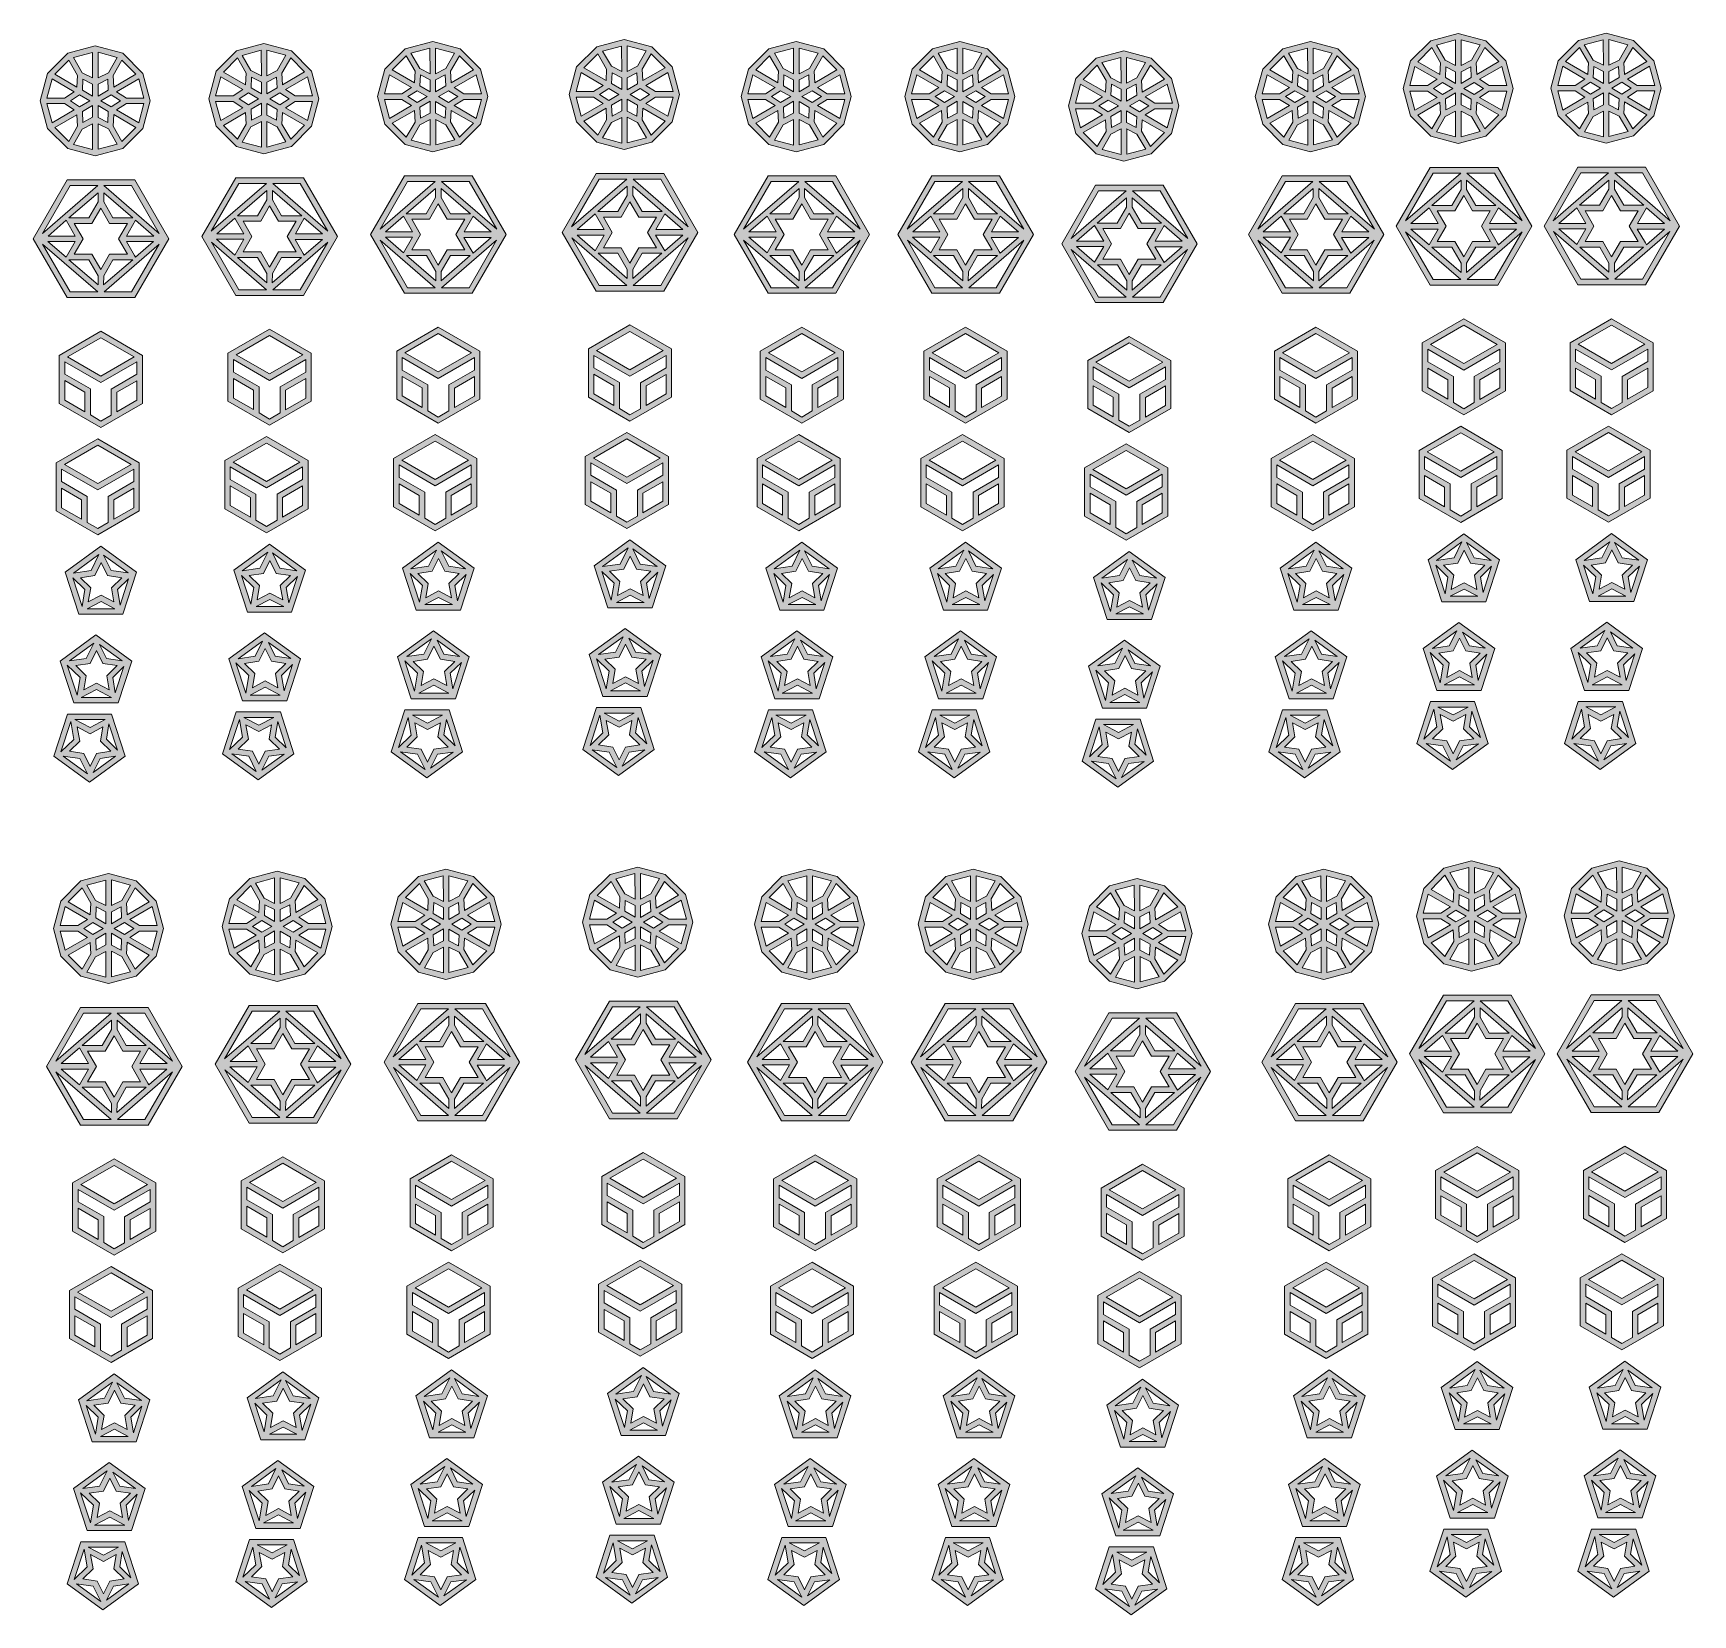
# Model space of a CAD drawing. Header units: millimetres. Extents: x -141 to 330, y -120 to 328.
import ezdxf

# ---------------------------------------------------------------- set-up
doc = ezdxf.new("R2010")
doc.units = ezdxf.units.MM
doc.header["$MEASUREMENT"] = 0
doc.layers.add('Layer 1', color=7, linetype='Continuous', lineweight=0)

msp = doc.modelspace()

# ---------------------------------------------------------------- hatches: boundary and pattern name
at = {"layer": 'Layer 1', "true_color": 0x231f20, "transparency": 33554687}
h = msp.add_hatch(color=250, dxfattribs=at)
h.dxf.hatch_style = 2
edge = h.paths.add_edge_path()
edge.add_spline(control_points=[(-62.86, 303.23), (-62.86, 303.23), (-69.14, 306.86), (-69.14, 306.86), (-69.14, 306.86), (-66.39, 308.63), (-66.39, 308.63), (-66.39, 308.63), (-61.42, 308.63), (-61.42, 308.63), (-61.42, 308.63), (-62.86, 303.23), (-62.86, 303.23)], knot_values=[0, 0, 0, 0, 1, 1, 1, 2, 2, 2, 3, 3, 3, 4, 4, 4, 4], degree=3, periodic=0)
edge = h.paths.add_edge_path()
edge.add_spline(control_points=[(-88.9, 308.63), (-88.9, 308.63), (-83.93, 308.63), (-83.93, 308.63), (-83.93, 308.63), (-81.17, 306.86), (-81.17, 306.86), (-81.17, 306.86), (-87.45, 303.23), (-87.45, 303.23), (-87.45, 303.23), (-88.9, 308.63), (-88.9, 308.63)], knot_values=[0, 0, 0, 0, 1, 1, 1, 2, 2, 2, 3, 3, 3, 4, 4, 4, 4], degree=3, periodic=0)
edge = h.paths.add_edge_path()
edge.add_spline(control_points=[(-87.45, 315.61), (-87.45, 315.61), (-81.17, 311.98), (-81.17, 311.98), (-81.17, 311.98), (-83.93, 310.22), (-83.93, 310.22), (-83.93, 310.22), (-88.9, 310.22), (-88.9, 310.22), (-88.9, 310.22), (-87.45, 315.61), (-87.45, 315.61)], knot_values=[0, 0, 0, 0, 1, 1, 1, 2, 2, 2, 3, 3, 3, 4, 4, 4, 4], degree=3, periodic=0)
edge = h.paths.add_edge_path()
edge.add_spline(control_points=[(-73.59, 309.4), (-73.59, 309.4), (-70.7, 311.1), (-70.7, 311.1), (-70.7, 311.1), (-68.09, 309.4), (-68.09, 309.4), (-68.09, 309.4), (-70.7, 307.71), (-70.7, 307.71), (-70.7, 307.71), (-73.59, 309.4), (-73.59, 309.4)], knot_values=[0, 0, 0, 0, 1, 1, 1, 2, 2, 2, 3, 3, 3, 4, 4, 4, 4], degree=3, periodic=0)
edge = h.paths.add_edge_path()
edge.add_spline(control_points=[(-70.13, 302.24), (-70.13, 302.24), (-69.96, 305.52), (-69.96, 305.52), (-69.96, 305.52), (-63.68, 301.89), (-63.68, 301.89), (-63.68, 301.89), (-67.63, 297.9), (-67.63, 297.9), (-67.63, 297.9), (-70.13, 302.24), (-70.13, 302.24)], knot_values=[0, 0, 0, 0, 1, 1, 1, 2, 2, 2, 3, 3, 3, 4, 4, 4, 4], degree=3, periodic=0)
edge = h.paths.add_edge_path()
edge.add_spline(control_points=[(-74.4, 302.95), (-74.4, 302.95), (-71.47, 301.47), (-71.47, 301.47), (-71.47, 301.47), (-68.97, 297.16), (-68.97, 297.16), (-68.97, 297.16), (-74.37, 295.72), (-74.37, 295.72), (-74.37, 295.72), (-74.37, 302.95), (-74.37, 302.95), (-74.37, 302.95), (-74.4, 302.95), (-74.4, 302.95)], knot_values=[0, 0, 0, 0, 1, 1, 1, 2, 2, 2, 3, 3, 3, 4, 4, 4, 5, 5, 5, 5], degree=3, periodic=0)
edge = h.paths.add_edge_path()
edge.add_spline(control_points=[(-78.88, 301.43), (-78.88, 301.43), (-75.95, 302.91), (-75.95, 302.91), (-75.95, 302.91), (-75.95, 295.65), (-75.95, 295.65), (-75.95, 295.65), (-81.35, 297.09), (-81.35, 297.09), (-81.35, 297.09), (-78.88, 301.43), (-78.88, 301.43)], knot_values=[0, 0, 0, 0, 1, 1, 1, 2, 2, 2, 3, 3, 3, 4, 4, 4, 4], degree=3, periodic=0)
edge = h.paths.add_edge_path()
edge.add_spline(control_points=[(-80.4, 305.49), (-80.4, 305.49), (-80.22, 302.21), (-80.22, 302.21), (-80.22, 302.21), (-82.73, 297.9), (-82.73, 297.9), (-82.73, 297.9), (-86.68, 301.85), (-86.68, 301.85), (-86.68, 301.85), (-80.4, 305.49), (-80.4, 305.49)], knot_values=[0, 0, 0, 0, 1, 1, 1, 2, 2, 2, 3, 3, 3, 4, 4, 4, 4], degree=3, periodic=0)
edge = h.paths.add_edge_path()
edge.add_spline(control_points=[(-76.73, 309.4), (-76.73, 309.4), (-79.62, 307.71), (-79.62, 307.71), (-79.62, 307.71), (-82.23, 309.4), (-82.23, 309.4), (-82.23, 309.4), (-79.62, 311.1), (-79.62, 311.1), (-79.62, 311.1), (-76.73, 309.4), (-76.73, 309.4)], knot_values=[0, 0, 0, 0, 1, 1, 1, 2, 2, 2, 3, 3, 3, 4, 4, 4, 4], degree=3, periodic=0)
edge = h.paths.add_edge_path()
edge.add_spline(control_points=[(-80.22, 316.6), (-80.22, 316.6), (-80.4, 313.32), (-80.4, 313.32), (-80.4, 313.32), (-86.68, 316.95), (-86.68, 316.95), (-86.68, 316.95), (-82.73, 320.94), (-82.73, 320.94), (-82.73, 320.94), (-80.22, 316.6), (-80.22, 316.6)], knot_values=[0, 0, 0, 0, 1, 1, 1, 2, 2, 2, 3, 3, 3, 4, 4, 4, 4], degree=3, periodic=0)
edge = h.paths.add_edge_path()
edge.add_spline(control_points=[(-75.95, 315.89), (-75.95, 315.89), (-78.88, 317.38), (-78.88, 317.38), (-78.88, 317.38), (-81.39, 321.68), (-81.39, 321.68), (-81.39, 321.68), (-75.99, 323.13), (-75.99, 323.13), (-75.99, 323.13), (-75.95, 315.89), (-75.95, 315.89), (-75.95, 315.89), (-75.95, 315.89), (-75.95, 315.89)], knot_values=[0, 0, 0, 0, 1, 1, 1, 2, 2, 2, 3, 3, 3, 4, 4, 4, 5, 5, 5, 5], degree=3, periodic=0)
edge = h.paths.add_edge_path()
edge.add_spline(control_points=[(-71.47, 317.38), (-71.47, 317.38), (-74.4, 315.89), (-74.4, 315.89), (-74.4, 315.89), (-74.4, 323.16), (-74.4, 323.16), (-74.4, 323.16), (-69, 321.72), (-69, 321.72), (-69, 321.72), (-71.47, 317.38), (-71.47, 317.38)], knot_values=[0, 0, 0, 0, 1, 1, 1, 2, 2, 2, 3, 3, 3, 4, 4, 4, 4], degree=3, periodic=0)
edge = h.paths.add_edge_path()
edge.add_spline(control_points=[(-74.4, 314.13), (-74.4, 314.13), (-71.65, 315.54), (-71.65, 315.54), (-71.65, 315.54), (-71.51, 312.44), (-71.51, 312.44), (-71.51, 312.44), (-74.4, 310.74), (-74.4, 310.74), (-74.4, 310.74), (-74.4, 314.13), (-74.4, 314.13)], knot_values=[0, 0, 0, 0, 1, 1, 1, 2, 2, 2, 3, 3, 3, 4, 4, 4, 4], degree=3, periodic=0)
edge = h.paths.add_edge_path()
edge.add_spline(control_points=[(-78.7, 315.54), (-78.7, 315.54), (-75.95, 314.13), (-75.95, 314.13), (-75.95, 314.13), (-75.95, 310.78), (-75.95, 310.78), (-75.95, 310.78), (-78.85, 312.47), (-78.85, 312.47), (-78.85, 312.47), (-78.7, 315.54), (-78.7, 315.54)], knot_values=[0, 0, 0, 0, 1, 1, 1, 2, 2, 2, 3, 3, 3, 4, 4, 4, 4], degree=3, periodic=0)
edge = h.paths.add_edge_path()
edge.add_spline(control_points=[(-78.7, 303.3), (-78.7, 303.3), (-78.85, 306.41), (-78.85, 306.41), (-78.85, 306.41), (-75.95, 308.1), (-75.95, 308.1), (-75.95, 308.1), (-75.95, 304.75), (-75.95, 304.75), (-75.95, 304.75), (-78.7, 303.3), (-78.7, 303.3)], knot_values=[0, 0, 0, 0, 1, 1, 1, 2, 2, 2, 3, 3, 3, 4, 4, 4, 4], degree=3, periodic=0)
edge = h.paths.add_edge_path()
edge.add_spline(control_points=[(-71.65, 303.3), (-71.65, 303.3), (-74.4, 304.71), (-74.4, 304.71), (-74.4, 304.71), (-74.4, 308.06), (-74.4, 308.06), (-74.4, 308.06), (-71.51, 306.37), (-71.51, 306.37), (-71.51, 306.37), (-71.65, 303.3), (-71.65, 303.3)], knot_values=[0, 0, 0, 0, 1, 1, 1, 2, 2, 2, 3, 3, 3, 4, 4, 4, 4], degree=3, periodic=0)
edge = h.paths.add_edge_path()
edge.add_spline(control_points=[(-69.96, 313.32), (-69.96, 313.32), (-70.13, 316.6), (-70.13, 316.6), (-70.13, 316.6), (-67.63, 320.94), (-67.63, 320.94), (-67.63, 320.94), (-63.68, 316.99), (-63.68, 316.99), (-63.68, 316.99), (-69.96, 313.32), (-69.96, 313.32)], knot_values=[0, 0, 0, 0, 1, 1, 1, 2, 2, 2, 3, 3, 3, 4, 4, 4, 4], degree=3, periodic=0)
edge = h.paths.add_edge_path()
edge.add_spline(control_points=[(-61.42, 310.22), (-61.42, 310.22), (-66.39, 310.22), (-66.39, 310.22), (-66.39, 310.22), (-69.14, 311.98), (-69.14, 311.98), (-69.14, 311.98), (-62.86, 315.61), (-62.86, 315.61), (-62.86, 315.61), (-61.42, 310.22), (-61.42, 310.22)], knot_values=[0, 0, 0, 0, 1, 1, 1, 2, 2, 2, 3, 3, 3, 4, 4, 4, 4], degree=3, periodic=0)
edge = h.paths.add_edge_path()
edge.add_spline(control_points=[(-61.7, 317.2), (-61.7, 317.2), (-67.42, 322.92), (-67.42, 322.92), (-67.42, 322.92), (-75.21, 325), (-75.21, 325), (-75.21, 325), (-83.01, 322.92), (-83.01, 322.92), (-83.01, 322.92), (-88.72, 317.2), (-88.72, 317.2), (-88.72, 317.2), (-90.81, 309.4), (-90.81, 309.4), (-90.81, 309.4), (-88.72, 301.61), (-88.72, 301.61), (-88.72, 301.61), (-83.01, 295.89), (-83.01, 295.89), (-83.01, 295.89), (-75.21, 293.81), (-75.21, 293.81), (-75.21, 293.81), (-67.42, 295.89), (-67.42, 295.89), (-67.42, 295.89), (-61.7, 301.61), (-61.7, 301.61), (-61.7, 301.61), (-59.62, 309.4), (-59.62, 309.4), (-59.62, 309.4), (-61.7, 317.2), (-61.7, 317.2)], knot_values=[0, 0, 0, 0, 1, 1, 1, 2, 2, 2, 3, 3, 3, 4, 4, 4, 5, 5, 5, 6, 6, 6, 7, 7, 7, 8, 8, 8, 9, 9, 9, 10, 10, 10, 11, 11, 11, 12, 12, 12, 12], degree=3, periodic=0)
h = msp.add_hatch(color=250, dxfattribs=at)
h.dxf.hatch_style = 2
edge = h.paths.add_edge_path()
edge.add_spline(control_points=[(-15.06, 303.81), (-15.06, 303.81), (-21.34, 307.45), (-21.34, 307.45), (-21.34, 307.45), (-18.59, 309.21), (-18.59, 309.21), (-18.59, 309.21), (-13.62, 309.21), (-13.62, 309.21), (-13.62, 309.21), (-15.06, 303.81), (-15.06, 303.81)], knot_values=[0, 0, 0, 0, 1, 1, 1, 2, 2, 2, 3, 3, 3, 4, 4, 4, 4], degree=3, periodic=0)
edge = h.paths.add_edge_path()
edge.add_spline(control_points=[(-41.1, 309.21), (-41.1, 309.21), (-36.12, 309.21), (-36.12, 309.21), (-36.12, 309.21), (-33.37, 307.45), (-33.37, 307.45), (-33.37, 307.45), (-39.65, 303.81), (-39.65, 303.81), (-39.65, 303.81), (-41.1, 309.21), (-41.1, 309.21)], knot_values=[0, 0, 0, 0, 1, 1, 1, 2, 2, 2, 3, 3, 3, 4, 4, 4, 4], degree=3, periodic=0)
edge = h.paths.add_edge_path()
edge.add_spline(control_points=[(-39.65, 316.19), (-39.65, 316.19), (-33.37, 312.56), (-33.37, 312.56), (-33.37, 312.56), (-36.12, 310.8), (-36.12, 310.8), (-36.12, 310.8), (-41.1, 310.8), (-41.1, 310.8), (-41.1, 310.8), (-39.65, 316.19), (-39.65, 316.19)], knot_values=[0, 0, 0, 0, 1, 1, 1, 2, 2, 2, 3, 3, 3, 4, 4, 4, 4], degree=3, periodic=0)
edge = h.paths.add_edge_path()
edge.add_spline(control_points=[(-25.79, 309.99), (-25.79, 309.99), (-22.9, 311.68), (-22.9, 311.68), (-22.9, 311.68), (-20.28, 309.99), (-20.28, 309.99), (-20.28, 309.99), (-22.9, 308.29), (-22.9, 308.29), (-22.9, 308.29), (-25.79, 309.99), (-25.79, 309.99)], knot_values=[0, 0, 0, 0, 1, 1, 1, 2, 2, 2, 3, 3, 3, 4, 4, 4, 4], degree=3, periodic=0)
edge = h.paths.add_edge_path()
edge.add_spline(control_points=[(-22.33, 302.82), (-22.33, 302.82), (-22.15, 306.11), (-22.15, 306.11), (-22.15, 306.11), (-15.88, 302.47), (-15.88, 302.47), (-15.88, 302.47), (-19.83, 298.49), (-19.83, 298.49), (-19.83, 298.49), (-22.33, 302.82), (-22.33, 302.82)], knot_values=[0, 0, 0, 0, 1, 1, 1, 2, 2, 2, 3, 3, 3, 4, 4, 4, 4], degree=3, periodic=0)
edge = h.paths.add_edge_path()
edge.add_spline(control_points=[(-26.6, 303.53), (-26.6, 303.53), (-23.67, 302.05), (-23.67, 302.05), (-23.67, 302.05), (-21.17, 297.74), (-21.17, 297.74), (-21.17, 297.74), (-26.56, 296.3), (-26.56, 296.3), (-26.56, 296.3), (-26.56, 303.53), (-26.56, 303.53), (-26.56, 303.53), (-26.6, 303.53), (-26.6, 303.53)], knot_values=[0, 0, 0, 0, 1, 1, 1, 2, 2, 2, 3, 3, 3, 4, 4, 4, 5, 5, 5, 5], degree=3, periodic=0)
edge = h.paths.add_edge_path()
edge.add_spline(control_points=[(-31.08, 302.01), (-31.08, 302.01), (-28.15, 303.49), (-28.15, 303.49), (-28.15, 303.49), (-28.15, 296.23), (-28.15, 296.23), (-28.15, 296.23), (-33.55, 297.67), (-33.55, 297.67), (-33.55, 297.67), (-31.08, 302.01), (-31.08, 302.01)], knot_values=[0, 0, 0, 0, 1, 1, 1, 2, 2, 2, 3, 3, 3, 4, 4, 4, 4], degree=3, periodic=0)
edge = h.paths.add_edge_path()
edge.add_spline(control_points=[(-32.6, 306.07), (-32.6, 306.07), (-32.42, 302.79), (-32.42, 302.79), (-32.42, 302.79), (-34.93, 298.49), (-34.93, 298.49), (-34.93, 298.49), (-38.88, 302.44), (-38.88, 302.44), (-38.88, 302.44), (-32.6, 306.07), (-32.6, 306.07)], knot_values=[0, 0, 0, 0, 1, 1, 1, 2, 2, 2, 3, 3, 3, 4, 4, 4, 4], degree=3, periodic=0)
edge = h.paths.add_edge_path()
edge.add_spline(control_points=[(-28.93, 309.99), (-28.93, 309.99), (-31.82, 308.29), (-31.82, 308.29), (-31.82, 308.29), (-34.43, 309.99), (-34.43, 309.99), (-34.43, 309.99), (-31.82, 311.68), (-31.82, 311.68), (-31.82, 311.68), (-28.93, 309.99), (-28.93, 309.99)], knot_values=[0, 0, 0, 0, 1, 1, 1, 2, 2, 2, 3, 3, 3, 4, 4, 4, 4], degree=3, periodic=0)
edge = h.paths.add_edge_path()
edge.add_spline(control_points=[(-32.42, 317.18), (-32.42, 317.18), (-32.6, 313.9), (-32.6, 313.9), (-32.6, 313.9), (-38.88, 317.54), (-38.88, 317.54), (-38.88, 317.54), (-34.93, 321.52), (-34.93, 321.52), (-34.93, 321.52), (-32.42, 317.18), (-32.42, 317.18)], knot_values=[0, 0, 0, 0, 1, 1, 1, 2, 2, 2, 3, 3, 3, 4, 4, 4, 4], degree=3, periodic=0)
edge = h.paths.add_edge_path()
edge.add_spline(control_points=[(-28.15, 316.48), (-28.15, 316.48), (-31.08, 317.96), (-31.08, 317.96), (-31.08, 317.96), (-33.58, 322.26), (-33.58, 322.26), (-33.58, 322.26), (-28.19, 323.71), (-28.19, 323.71), (-28.19, 323.71), (-28.15, 316.48), (-28.15, 316.48), (-28.15, 316.48), (-28.15, 316.48), (-28.15, 316.48)], knot_values=[0, 0, 0, 0, 1, 1, 1, 2, 2, 2, 3, 3, 3, 4, 4, 4, 5, 5, 5, 5], degree=3, periodic=0)
edge = h.paths.add_edge_path()
edge.add_spline(control_points=[(-23.67, 317.96), (-23.67, 317.96), (-26.6, 316.48), (-26.6, 316.48), (-26.6, 316.48), (-26.6, 323.74), (-26.6, 323.74), (-26.6, 323.74), (-21.2, 322.3), (-21.2, 322.3), (-21.2, 322.3), (-23.67, 317.96), (-23.67, 317.96)], knot_values=[0, 0, 0, 0, 1, 1, 1, 2, 2, 2, 3, 3, 3, 4, 4, 4, 4], degree=3, periodic=0)
edge = h.paths.add_edge_path()
edge.add_spline(control_points=[(-26.6, 314.71), (-26.6, 314.71), (-23.85, 316.12), (-23.85, 316.12), (-23.85, 316.12), (-23.71, 313.02), (-23.71, 313.02), (-23.71, 313.02), (-26.6, 311.33), (-26.6, 311.33), (-26.6, 311.33), (-26.6, 314.71), (-26.6, 314.71)], knot_values=[0, 0, 0, 0, 1, 1, 1, 2, 2, 2, 3, 3, 3, 4, 4, 4, 4], degree=3, periodic=0)
edge = h.paths.add_edge_path()
edge.add_spline(control_points=[(-30.9, 316.12), (-30.9, 316.12), (-28.15, 314.71), (-28.15, 314.71), (-28.15, 314.71), (-28.15, 311.36), (-28.15, 311.36), (-28.15, 311.36), (-31.04, 313.05), (-31.04, 313.05), (-31.04, 313.05), (-30.9, 316.12), (-30.9, 316.12)], knot_values=[0, 0, 0, 0, 1, 1, 1, 2, 2, 2, 3, 3, 3, 4, 4, 4, 4], degree=3, periodic=0)
edge = h.paths.add_edge_path()
edge.add_spline(control_points=[(-30.9, 303.88), (-30.9, 303.88), (-31.04, 306.99), (-31.04, 306.99), (-31.04, 306.99), (-28.15, 308.68), (-28.15, 308.68), (-28.15, 308.68), (-28.15, 305.33), (-28.15, 305.33), (-28.15, 305.33), (-30.9, 303.88), (-30.9, 303.88)], knot_values=[0, 0, 0, 0, 1, 1, 1, 2, 2, 2, 3, 3, 3, 4, 4, 4, 4], degree=3, periodic=0)
edge = h.paths.add_edge_path()
edge.add_spline(control_points=[(-23.85, 303.88), (-23.85, 303.88), (-26.6, 305.29), (-26.6, 305.29), (-26.6, 305.29), (-26.6, 308.65), (-26.6, 308.65), (-26.6, 308.65), (-23.71, 306.95), (-23.71, 306.95), (-23.71, 306.95), (-23.85, 303.88), (-23.85, 303.88)], knot_values=[0, 0, 0, 0, 1, 1, 1, 2, 2, 2, 3, 3, 3, 4, 4, 4, 4], degree=3, periodic=0)
edge = h.paths.add_edge_path()
edge.add_spline(control_points=[(-22.15, 313.9), (-22.15, 313.9), (-22.33, 317.18), (-22.33, 317.18), (-22.33, 317.18), (-19.83, 321.52), (-19.83, 321.52), (-19.83, 321.52), (-15.88, 317.57), (-15.88, 317.57), (-15.88, 317.57), (-22.15, 313.9), (-22.15, 313.9)], knot_values=[0, 0, 0, 0, 1, 1, 1, 2, 2, 2, 3, 3, 3, 4, 4, 4, 4], degree=3, periodic=0)
edge = h.paths.add_edge_path()
edge.add_spline(control_points=[(-13.62, 310.8), (-13.62, 310.8), (-18.59, 310.8), (-18.59, 310.8), (-18.59, 310.8), (-21.34, 312.56), (-21.34, 312.56), (-21.34, 312.56), (-15.06, 316.19), (-15.06, 316.19), (-15.06, 316.19), (-13.62, 310.8), (-13.62, 310.8)], knot_values=[0, 0, 0, 0, 1, 1, 1, 2, 2, 2, 3, 3, 3, 4, 4, 4, 4], degree=3, periodic=0)
edge = h.paths.add_edge_path()
edge.add_spline(control_points=[(-13.9, 317.78), (-13.9, 317.78), (-19.61, 323.5), (-19.61, 323.5), (-19.61, 323.5), (-27.41, 325.58), (-27.41, 325.58), (-27.41, 325.58), (-35.21, 323.5), (-35.21, 323.5), (-35.21, 323.5), (-40.92, 317.78), (-40.92, 317.78), (-40.92, 317.78), (-43, 309.99), (-43, 309.99), (-43, 309.99), (-40.92, 302.19), (-40.92, 302.19), (-40.92, 302.19), (-35.21, 296.47), (-35.21, 296.47), (-35.21, 296.47), (-27.41, 294.39), (-27.41, 294.39), (-27.41, 294.39), (-19.61, 296.47), (-19.61, 296.47), (-19.61, 296.47), (-13.9, 302.19), (-13.9, 302.19), (-13.9, 302.19), (-11.82, 309.99), (-11.82, 309.99), (-11.82, 309.99), (-13.9, 317.78), (-13.9, 317.78)], knot_values=[0, 0, 0, 0, 1, 1, 1, 2, 2, 2, 3, 3, 3, 4, 4, 4, 5, 5, 5, 6, 6, 6, 7, 7, 7, 8, 8, 8, 9, 9, 9, 10, 10, 10, 11, 11, 11, 12, 12, 12, 12], degree=3, periodic=0)
h = msp.add_hatch(color=250, dxfattribs=at)
h.dxf.hatch_style = 2
edge = h.paths.add_edge_path()
edge.add_spline(control_points=[(39.23, 304.43), (39.23, 304.43), (32.95, 308.06), (32.95, 308.06), (32.95, 308.06), (35.7, 309.83), (35.7, 309.83), (35.7, 309.83), (40.68, 309.83), (40.68, 309.83), (40.68, 309.83), (39.23, 304.43), (39.23, 304.43)], knot_values=[0, 0, 0, 0, 1, 1, 1, 2, 2, 2, 3, 3, 3, 4, 4, 4, 4], degree=3, periodic=0)
edge = h.paths.add_edge_path()
edge.add_spline(control_points=[(13.19, 309.83), (13.19, 309.83), (18.17, 309.83), (18.17, 309.83), (18.17, 309.83), (20.92, 308.06), (20.92, 308.06), (20.92, 308.06), (14.64, 304.43), (14.64, 304.43), (14.64, 304.43), (13.19, 309.83), (13.19, 309.83)], knot_values=[0, 0, 0, 0, 1, 1, 1, 2, 2, 2, 3, 3, 3, 4, 4, 4, 4], degree=3, periodic=0)
edge = h.paths.add_edge_path()
edge.add_spline(control_points=[(14.64, 316.81), (14.64, 316.81), (20.92, 313.18), (20.92, 313.18), (20.92, 313.18), (18.17, 311.41), (18.17, 311.41), (18.17, 311.41), (13.19, 311.41), (13.19, 311.41), (13.19, 311.41), (14.64, 316.81), (14.64, 316.81)], knot_values=[0, 0, 0, 0, 1, 1, 1, 2, 2, 2, 3, 3, 3, 4, 4, 4, 4], degree=3, periodic=0)
edge = h.paths.add_edge_path()
edge.add_spline(control_points=[(28.5, 310.6), (28.5, 310.6), (31.4, 312.3), (31.4, 312.3), (31.4, 312.3), (34.01, 310.6), (34.01, 310.6), (34.01, 310.6), (31.4, 308.91), (31.4, 308.91), (31.4, 308.91), (28.5, 310.6), (28.5, 310.6)], knot_values=[0, 0, 0, 0, 1, 1, 1, 2, 2, 2, 3, 3, 3, 4, 4, 4, 4], degree=3, periodic=0)
edge = h.paths.add_edge_path()
edge.add_spline(control_points=[(31.96, 303.44), (31.96, 303.44), (32.14, 306.72), (32.14, 306.72), (32.14, 306.72), (38.42, 303.09), (38.42, 303.09), (38.42, 303.09), (34.47, 299.1), (34.47, 299.1), (34.47, 299.1), (31.96, 303.44), (31.96, 303.44)], knot_values=[0, 0, 0, 0, 1, 1, 1, 2, 2, 2, 3, 3, 3, 4, 4, 4, 4], degree=3, periodic=0)
edge = h.paths.add_edge_path()
edge.add_spline(control_points=[(27.69, 304.15), (27.69, 304.15), (30.62, 302.67), (30.62, 302.67), (30.62, 302.67), (33.13, 298.36), (33.13, 298.36), (33.13, 298.36), (27.73, 296.92), (27.73, 296.92), (27.73, 296.92), (27.73, 304.15), (27.73, 304.15), (27.73, 304.15), (27.69, 304.15), (27.69, 304.15)], knot_values=[0, 0, 0, 0, 1, 1, 1, 2, 2, 2, 3, 3, 3, 4, 4, 4, 5, 5, 5, 5], degree=3, periodic=0)
edge = h.paths.add_edge_path()
edge.add_spline(control_points=[(23.21, 302.63), (23.21, 302.63), (26.14, 304.11), (26.14, 304.11), (26.14, 304.11), (26.14, 296.84), (26.14, 296.84), (26.14, 296.84), (20.74, 298.29), (20.74, 298.29), (20.74, 298.29), (23.21, 302.63), (23.21, 302.63)], knot_values=[0, 0, 0, 0, 1, 1, 1, 2, 2, 2, 3, 3, 3, 4, 4, 4, 4], degree=3, periodic=0)
edge = h.paths.add_edge_path()
edge.add_spline(control_points=[(21.7, 306.69), (21.7, 306.69), (21.87, 303.41), (21.87, 303.41), (21.87, 303.41), (19.37, 299.1), (19.37, 299.1), (19.37, 299.1), (15.42, 303.05), (15.42, 303.05), (15.42, 303.05), (21.7, 306.69), (21.7, 306.69)], knot_values=[0, 0, 0, 0, 1, 1, 1, 2, 2, 2, 3, 3, 3, 4, 4, 4, 4], degree=3, periodic=0)
edge = h.paths.add_edge_path()
edge.add_spline(control_points=[(25.36, 310.6), (25.36, 310.6), (22.47, 308.91), (22.47, 308.91), (22.47, 308.91), (19.86, 310.6), (19.86, 310.6), (19.86, 310.6), (22.47, 312.3), (22.47, 312.3), (22.47, 312.3), (25.36, 310.6), (25.36, 310.6)], knot_values=[0, 0, 0, 0, 1, 1, 1, 2, 2, 2, 3, 3, 3, 4, 4, 4, 4], degree=3, periodic=0)
edge = h.paths.add_edge_path()
edge.add_spline(control_points=[(21.87, 317.8), (21.87, 317.8), (21.7, 314.52), (21.7, 314.52), (21.7, 314.52), (15.42, 318.15), (15.42, 318.15), (15.42, 318.15), (19.37, 322.14), (19.37, 322.14), (19.37, 322.14), (21.87, 317.8), (21.87, 317.8)], knot_values=[0, 0, 0, 0, 1, 1, 1, 2, 2, 2, 3, 3, 3, 4, 4, 4, 4], degree=3, periodic=0)
edge = h.paths.add_edge_path()
edge.add_spline(control_points=[(26.14, 317.09), (26.14, 317.09), (23.21, 318.58), (23.21, 318.58), (23.21, 318.58), (20.71, 322.88), (20.71, 322.88), (20.71, 322.88), (26.11, 324.33), (26.11, 324.33), (26.11, 324.33), (26.14, 317.09), (26.14, 317.09), (26.14, 317.09), (26.14, 317.09), (26.14, 317.09)], knot_values=[0, 0, 0, 0, 1, 1, 1, 2, 2, 2, 3, 3, 3, 4, 4, 4, 5, 5, 5, 5], degree=3, periodic=0)
edge = h.paths.add_edge_path()
edge.add_spline(control_points=[(30.62, 318.58), (30.62, 318.58), (27.69, 317.09), (27.69, 317.09), (27.69, 317.09), (27.69, 324.36), (27.69, 324.36), (27.69, 324.36), (33.09, 322.92), (33.09, 322.92), (33.09, 322.92), (30.62, 318.58), (30.62, 318.58)], knot_values=[0, 0, 0, 0, 1, 1, 1, 2, 2, 2, 3, 3, 3, 4, 4, 4, 4], degree=3, periodic=0)
edge = h.paths.add_edge_path()
edge.add_spline(control_points=[(27.69, 315.33), (27.69, 315.33), (30.44, 316.74), (30.44, 316.74), (30.44, 316.74), (30.59, 313.64), (30.59, 313.64), (30.59, 313.64), (27.69, 311.94), (27.69, 311.94), (27.69, 311.94), (27.69, 315.33), (27.69, 315.33)], knot_values=[0, 0, 0, 0, 1, 1, 1, 2, 2, 2, 3, 3, 3, 4, 4, 4, 4], degree=3, periodic=0)
edge = h.paths.add_edge_path()
edge.add_spline(control_points=[(23.39, 316.74), (23.39, 316.74), (26.14, 315.33), (26.14, 315.33), (26.14, 315.33), (26.14, 311.98), (26.14, 311.98), (26.14, 311.98), (23.25, 313.67), (23.25, 313.67), (23.25, 313.67), (23.39, 316.74), (23.39, 316.74)], knot_values=[0, 0, 0, 0, 1, 1, 1, 2, 2, 2, 3, 3, 3, 4, 4, 4, 4], degree=3, periodic=0)
edge = h.paths.add_edge_path()
edge.add_spline(control_points=[(23.39, 304.5), (23.39, 304.5), (23.25, 307.6), (23.25, 307.6), (23.25, 307.6), (26.14, 309.3), (26.14, 309.3), (26.14, 309.3), (26.14, 305.95), (26.14, 305.95), (26.14, 305.95), (23.39, 304.5), (23.39, 304.5)], knot_values=[0, 0, 0, 0, 1, 1, 1, 2, 2, 2, 3, 3, 3, 4, 4, 4, 4], degree=3, periodic=0)
edge = h.paths.add_edge_path()
edge.add_spline(control_points=[(30.44, 304.5), (30.44, 304.5), (27.69, 305.91), (27.69, 305.91), (27.69, 305.91), (27.69, 309.26), (27.69, 309.26), (27.69, 309.26), (30.59, 307.57), (30.59, 307.57), (30.59, 307.57), (30.44, 304.5), (30.44, 304.5)], knot_values=[0, 0, 0, 0, 1, 1, 1, 2, 2, 2, 3, 3, 3, 4, 4, 4, 4], degree=3, periodic=0)
edge = h.paths.add_edge_path()
edge.add_spline(control_points=[(32.14, 314.52), (32.14, 314.52), (31.96, 317.8), (31.96, 317.8), (31.96, 317.8), (34.47, 322.14), (34.47, 322.14), (34.47, 322.14), (38.42, 318.19), (38.42, 318.19), (38.42, 318.19), (32.14, 314.52), (32.14, 314.52)], knot_values=[0, 0, 0, 0, 1, 1, 1, 2, 2, 2, 3, 3, 3, 4, 4, 4, 4], degree=3, periodic=0)
edge = h.paths.add_edge_path()
edge.add_spline(control_points=[(40.68, 311.41), (40.68, 311.41), (35.7, 311.41), (35.7, 311.41), (35.7, 311.41), (32.95, 313.18), (32.95, 313.18), (32.95, 313.18), (39.23, 316.81), (39.23, 316.81), (39.23, 316.81), (40.68, 311.41), (40.68, 311.41)], knot_values=[0, 0, 0, 0, 1, 1, 1, 2, 2, 2, 3, 3, 3, 4, 4, 4, 4], degree=3, periodic=0)
edge = h.paths.add_edge_path()
edge.add_spline(control_points=[(40.39, 318.4), (40.39, 318.4), (34.68, 324.11), (34.68, 324.11), (34.68, 324.11), (26.88, 326.2), (26.88, 326.2), (26.88, 326.2), (19.09, 324.11), (19.09, 324.11), (19.09, 324.11), (13.37, 318.4), (13.37, 318.4), (13.37, 318.4), (11.29, 310.6), (11.29, 310.6), (11.29, 310.6), (13.37, 302.81), (13.37, 302.81), (13.37, 302.81), (19.09, 297.09), (19.09, 297.09), (19.09, 297.09), (26.88, 295.01), (26.88, 295.01), (26.88, 295.01), (34.68, 297.09), (34.68, 297.09), (34.68, 297.09), (40.39, 302.81), (40.39, 302.81), (40.39, 302.81), (42.47, 310.6), (42.47, 310.6), (42.47, 310.6), (40.39, 318.4), (40.39, 318.4)], knot_values=[0, 0, 0, 0, 1, 1, 1, 2, 2, 2, 3, 3, 3, 4, 4, 4, 5, 5, 5, 6, 6, 6, 7, 7, 7, 8, 8, 8, 9, 9, 9, 10, 10, 10, 11, 11, 11, 12, 12, 12, 12], degree=3, periodic=0)
h = msp.add_hatch(color=250, dxfattribs=at)
h.dxf.hatch_style = 2
edge = h.paths.add_edge_path()
edge.add_spline(control_points=[(87.91, 303.81), (87.91, 303.81), (81.63, 307.45), (81.63, 307.45), (81.63, 307.45), (84.38, 309.21), (84.38, 309.21), (84.38, 309.21), (89.36, 309.21), (89.36, 309.21), (89.36, 309.21), (87.91, 303.81), (87.91, 303.81)], knot_values=[0, 0, 0, 0, 1, 1, 1, 2, 2, 2, 3, 3, 3, 4, 4, 4, 4], degree=3, periodic=0)
edge = h.paths.add_edge_path()
edge.add_spline(control_points=[(61.88, 309.21), (61.88, 309.21), (66.85, 309.21), (66.85, 309.21), (66.85, 309.21), (69.6, 307.45), (69.6, 307.45), (69.6, 307.45), (63.32, 303.81), (63.32, 303.81), (63.32, 303.81), (61.88, 309.21), (61.88, 309.21)], knot_values=[0, 0, 0, 0, 1, 1, 1, 2, 2, 2, 3, 3, 3, 4, 4, 4, 4], degree=3, periodic=0)
edge = h.paths.add_edge_path()
edge.add_spline(control_points=[(63.32, 316.19), (63.32, 316.19), (69.6, 312.56), (69.6, 312.56), (69.6, 312.56), (66.85, 310.8), (66.85, 310.8), (66.85, 310.8), (61.88, 310.8), (61.88, 310.8), (61.88, 310.8), (63.32, 316.19), (63.32, 316.19)], knot_values=[0, 0, 0, 0, 1, 1, 1, 2, 2, 2, 3, 3, 3, 4, 4, 4, 4], degree=3, periodic=0)
edge = h.paths.add_edge_path()
edge.add_spline(control_points=[(77.19, 309.99), (77.19, 309.99), (80.08, 311.68), (80.08, 311.68), (80.08, 311.68), (82.69, 309.99), (82.69, 309.99), (82.69, 309.99), (80.08, 308.29), (80.08, 308.29), (80.08, 308.29), (77.19, 309.99), (77.19, 309.99)], knot_values=[0, 0, 0, 0, 1, 1, 1, 2, 2, 2, 3, 3, 3, 4, 4, 4, 4], degree=3, periodic=0)
edge = h.paths.add_edge_path()
edge.add_spline(control_points=[(80.64, 302.82), (80.64, 302.82), (80.82, 306.11), (80.82, 306.11), (80.82, 306.11), (87.1, 302.47), (87.1, 302.47), (87.1, 302.47), (83.15, 298.49), (83.15, 298.49), (83.15, 298.49), (80.64, 302.82), (80.64, 302.82)], knot_values=[0, 0, 0, 0, 1, 1, 1, 2, 2, 2, 3, 3, 3, 4, 4, 4, 4], degree=3, periodic=0)
edge = h.paths.add_edge_path()
edge.add_spline(control_points=[(76.38, 303.53), (76.38, 303.53), (79.3, 302.05), (79.3, 302.05), (79.3, 302.05), (81.81, 297.74), (81.81, 297.74), (81.81, 297.74), (76.41, 296.3), (76.41, 296.3), (76.41, 296.3), (76.41, 303.53), (76.41, 303.53), (76.41, 303.53), (76.38, 303.53), (76.38, 303.53)], knot_values=[0, 0, 0, 0, 1, 1, 1, 2, 2, 2, 3, 3, 3, 4, 4, 4, 5, 5, 5, 5], degree=3, periodic=0)
edge = h.paths.add_edge_path()
edge.add_spline(control_points=[(71.9, 302.01), (71.9, 302.01), (74.82, 303.49), (74.82, 303.49), (74.82, 303.49), (74.82, 296.23), (74.82, 296.23), (74.82, 296.23), (69.43, 297.67), (69.43, 297.67), (69.43, 297.67), (71.9, 302.01), (71.9, 302.01)], knot_values=[0, 0, 0, 0, 1, 1, 1, 2, 2, 2, 3, 3, 3, 4, 4, 4, 4], degree=3, periodic=0)
edge = h.paths.add_edge_path()
edge.add_spline(control_points=[(70.38, 306.07), (70.38, 306.07), (70.56, 302.79), (70.56, 302.79), (70.56, 302.79), (68.05, 298.49), (68.05, 298.49), (68.05, 298.49), (64.1, 302.44), (64.1, 302.44), (64.1, 302.44), (70.38, 306.07), (70.38, 306.07)], knot_values=[0, 0, 0, 0, 1, 1, 1, 2, 2, 2, 3, 3, 3, 4, 4, 4, 4], degree=3, periodic=0)
edge = h.paths.add_edge_path()
edge.add_spline(control_points=[(74.05, 309.99), (74.05, 309.99), (71.16, 308.29), (71.16, 308.29), (71.16, 308.29), (68.54, 309.99), (68.54, 309.99), (68.54, 309.99), (71.16, 311.68), (71.16, 311.68), (71.16, 311.68), (74.05, 309.99), (74.05, 309.99)], knot_values=[0, 0, 0, 0, 1, 1, 1, 2, 2, 2, 3, 3, 3, 4, 4, 4, 4], degree=3, periodic=0)
edge = h.paths.add_edge_path()
edge.add_spline(control_points=[(70.56, 317.18), (70.56, 317.18), (70.38, 313.9), (70.38, 313.9), (70.38, 313.9), (64.1, 317.54), (64.1, 317.54), (64.1, 317.54), (68.05, 321.52), (68.05, 321.52), (68.05, 321.52), (70.56, 317.18), (70.56, 317.18)], knot_values=[0, 0, 0, 0, 1, 1, 1, 2, 2, 2, 3, 3, 3, 4, 4, 4, 4], degree=3, periodic=0)
edge = h.paths.add_edge_path()
edge.add_spline(control_points=[(74.82, 316.48), (74.82, 316.48), (71.9, 317.96), (71.9, 317.96), (71.9, 317.96), (69.39, 322.26), (69.39, 322.26), (69.39, 322.26), (74.79, 323.71), (74.79, 323.71), (74.79, 323.71), (74.82, 316.48), (74.82, 316.48), (74.82, 316.48), (74.82, 316.48), (74.82, 316.48)], knot_values=[0, 0, 0, 0, 1, 1, 1, 2, 2, 2, 3, 3, 3, 4, 4, 4, 5, 5, 5, 5], degree=3, periodic=0)
edge = h.paths.add_edge_path()
edge.add_spline(control_points=[(79.3, 317.96), (79.3, 317.96), (76.38, 316.48), (76.38, 316.48), (76.38, 316.48), (76.38, 323.74), (76.38, 323.74), (76.38, 323.74), (81.77, 322.3), (81.77, 322.3), (81.77, 322.3), (79.3, 317.96), (79.3, 317.96)], knot_values=[0, 0, 0, 0, 1, 1, 1, 2, 2, 2, 3, 3, 3, 4, 4, 4, 4], degree=3, periodic=0)
edge = h.paths.add_edge_path()
edge.add_spline(control_points=[(76.38, 314.71), (76.38, 314.71), (79.13, 316.12), (79.13, 316.12), (79.13, 316.12), (79.27, 313.02), (79.27, 313.02), (79.27, 313.02), (76.38, 311.33), (76.38, 311.33), (76.38, 311.33), (76.38, 314.71), (76.38, 314.71)], knot_values=[0, 0, 0, 0, 1, 1, 1, 2, 2, 2, 3, 3, 3, 4, 4, 4, 4], degree=3, periodic=0)
edge = h.paths.add_edge_path()
edge.add_spline(control_points=[(72.07, 316.12), (72.07, 316.12), (74.82, 314.71), (74.82, 314.71), (74.82, 314.71), (74.82, 311.36), (74.82, 311.36), (74.82, 311.36), (71.93, 313.05), (71.93, 313.05), (71.93, 313.05), (72.07, 316.12), (72.07, 316.12)], knot_values=[0, 0, 0, 0, 1, 1, 1, 2, 2, 2, 3, 3, 3, 4, 4, 4, 4], degree=3, periodic=0)
edge = h.paths.add_edge_path()
edge.add_spline(control_points=[(72.07, 303.88), (72.07, 303.88), (71.93, 306.99), (71.93, 306.99), (71.93, 306.99), (74.82, 308.68), (74.82, 308.68), (74.82, 308.68), (74.82, 305.33), (74.82, 305.33), (74.82, 305.33), (72.07, 303.88), (72.07, 303.88)], knot_values=[0, 0, 0, 0, 1, 1, 1, 2, 2, 2, 3, 3, 3, 4, 4, 4, 4], degree=3, periodic=0)
edge = h.paths.add_edge_path()
edge.add_spline(control_points=[(79.13, 303.88), (79.13, 303.88), (76.38, 305.29), (76.38, 305.29), (76.38, 305.29), (76.38, 308.65), (76.38, 308.65), (76.38, 308.65), (79.27, 306.95), (79.27, 306.95), (79.27, 306.95), (79.13, 303.88), (79.13, 303.88)], knot_values=[0, 0, 0, 0, 1, 1, 1, 2, 2, 2, 3, 3, 3, 4, 4, 4, 4], degree=3, periodic=0)
edge = h.paths.add_edge_path()
edge.add_spline(control_points=[(80.82, 313.9), (80.82, 313.9), (80.64, 317.18), (80.64, 317.18), (80.64, 317.18), (83.15, 321.52), (83.15, 321.52), (83.15, 321.52), (87.1, 317.57), (87.1, 317.57), (87.1, 317.57), (80.82, 313.9), (80.82, 313.9)], knot_values=[0, 0, 0, 0, 1, 1, 1, 2, 2, 2, 3, 3, 3, 4, 4, 4, 4], degree=3, periodic=0)
edge = h.paths.add_edge_path()
edge.add_spline(control_points=[(89.36, 310.8), (89.36, 310.8), (84.38, 310.8), (84.38, 310.8), (84.38, 310.8), (81.63, 312.56), (81.63, 312.56), (81.63, 312.56), (87.91, 316.19), (87.91, 316.19), (87.91, 316.19), (89.36, 310.8), (89.36, 310.8)], knot_values=[0, 0, 0, 0, 1, 1, 1, 2, 2, 2, 3, 3, 3, 4, 4, 4, 4], degree=3, periodic=0)
edge = h.paths.add_edge_path()
edge.add_spline(control_points=[(89.08, 317.78), (89.08, 317.78), (83.36, 323.5), (83.36, 323.5), (83.36, 323.5), (75.56, 325.58), (75.56, 325.58), (75.56, 325.58), (67.77, 323.5), (67.77, 323.5), (67.77, 323.5), (62.05, 317.78), (62.05, 317.78), (62.05, 317.78), (59.97, 309.99), (59.97, 309.99), (59.97, 309.99), (62.05, 302.19), (62.05, 302.19), (62.05, 302.19), (67.77, 296.47), (67.77, 296.47), (67.77, 296.47), (75.56, 294.39), (75.56, 294.39), (75.56, 294.39), (83.36, 296.47), (83.36, 296.47), (83.36, 296.47), (89.08, 302.19), (89.08, 302.19), (89.08, 302.19), (91.16, 309.99), (91.16, 309.99), (91.16, 309.99), (89.08, 317.78), (89.08, 317.78)], knot_values=[0, 0, 0, 0, 1, 1, 1, 2, 2, 2, 3, 3, 3, 4, 4, 4, 5, 5, 5, 6, 6, 6, 7, 7, 7, 8, 8, 8, 9, 9, 9, 10, 10, 10, 11, 11, 11, 12, 12, 12, 12], degree=3, periodic=0)
h = msp.add_hatch(color=250, dxfattribs=at)
h.dxf.hatch_style = 2
edge = h.paths.add_edge_path()
edge.add_spline(control_points=[(134.3, 303.81), (134.3, 303.81), (128.02, 307.45), (128.02, 307.45), (128.02, 307.45), (130.77, 309.21), (130.77, 309.21), (130.77, 309.21), (135.75, 309.21), (135.75, 309.21), (135.75, 309.21), (134.3, 303.81), (134.3, 303.81)], knot_values=[0, 0, 0, 0, 1, 1, 1, 2, 2, 2, 3, 3, 3, 4, 4, 4, 4], degree=3, periodic=0)
edge = h.paths.add_edge_path()
edge.add_spline(control_points=[(108.27, 309.21), (108.27, 309.21), (113.24, 309.21), (113.24, 309.21), (113.24, 309.21), (115.99, 307.45), (115.99, 307.45), (115.99, 307.45), (109.71, 303.81), (109.71, 303.81), (109.71, 303.81), (108.27, 309.21), (108.27, 309.21)], knot_values=[0, 0, 0, 0, 1, 1, 1, 2, 2, 2, 3, 3, 3, 4, 4, 4, 4], degree=3, periodic=0)
edge = h.paths.add_edge_path()
edge.add_spline(control_points=[(109.71, 316.19), (109.71, 316.19), (115.99, 312.56), (115.99, 312.56), (115.99, 312.56), (113.24, 310.8), (113.24, 310.8), (113.24, 310.8), (108.27, 310.8), (108.27, 310.8), (108.27, 310.8), (109.71, 316.19), (109.71, 316.19)], knot_values=[0, 0, 0, 0, 1, 1, 1, 2, 2, 2, 3, 3, 3, 4, 4, 4, 4], degree=3, periodic=0)
edge = h.paths.add_edge_path()
edge.add_spline(control_points=[(123.58, 309.99), (123.58, 309.99), (126.47, 311.68), (126.47, 311.68), (126.47, 311.68), (129.08, 309.99), (129.08, 309.99), (129.08, 309.99), (126.47, 308.29), (126.47, 308.29), (126.47, 308.29), (123.58, 309.99), (123.58, 309.99)], knot_values=[0, 0, 0, 0, 1, 1, 1, 2, 2, 2, 3, 3, 3, 4, 4, 4, 4], degree=3, periodic=0)
edge = h.paths.add_edge_path()
edge.add_spline(control_points=[(127.04, 302.82), (127.04, 302.82), (127.21, 306.11), (127.21, 306.11), (127.21, 306.11), (133.49, 302.47), (133.49, 302.47), (133.49, 302.47), (129.54, 298.49), (129.54, 298.49), (129.54, 298.49), (127.04, 302.82), (127.04, 302.82)], knot_values=[0, 0, 0, 0, 1, 1, 1, 2, 2, 2, 3, 3, 3, 4, 4, 4, 4], degree=3, periodic=0)
edge = h.paths.add_edge_path()
edge.add_spline(control_points=[(122.77, 303.53), (122.77, 303.53), (125.69, 302.05), (125.69, 302.05), (125.69, 302.05), (128.2, 297.74), (128.2, 297.74), (128.2, 297.74), (122.8, 296.3), (122.8, 296.3), (122.8, 296.3), (122.8, 303.53), (122.8, 303.53), (122.8, 303.53), (122.77, 303.53), (122.77, 303.53)], knot_values=[0, 0, 0, 0, 1, 1, 1, 2, 2, 2, 3, 3, 3, 4, 4, 4, 5, 5, 5, 5], degree=3, periodic=0)
edge = h.paths.add_edge_path()
edge.add_spline(control_points=[(118.29, 302.01), (118.29, 302.01), (121.21, 303.49), (121.21, 303.49), (121.21, 303.49), (121.21, 296.23), (121.21, 296.23), (121.21, 296.23), (115.82, 297.67), (115.82, 297.67), (115.82, 297.67), (118.29, 302.01), (118.29, 302.01)], knot_values=[0, 0, 0, 0, 1, 1, 1, 2, 2, 2, 3, 3, 3, 4, 4, 4, 4], degree=3, periodic=0)
edge = h.paths.add_edge_path()
edge.add_spline(control_points=[(116.77, 306.07), (116.77, 306.07), (116.95, 302.79), (116.95, 302.79), (116.95, 302.79), (114.44, 298.49), (114.44, 298.49), (114.44, 298.49), (110.49, 302.44), (110.49, 302.44), (110.49, 302.44), (116.77, 306.07), (116.77, 306.07)], knot_values=[0, 0, 0, 0, 1, 1, 1, 2, 2, 2, 3, 3, 3, 4, 4, 4, 4], degree=3, periodic=0)
edge = h.paths.add_edge_path()
edge.add_spline(control_points=[(120.44, 309.99), (120.44, 309.99), (117.55, 308.29), (117.55, 308.29), (117.55, 308.29), (114.94, 309.99), (114.94, 309.99), (114.94, 309.99), (117.55, 311.68), (117.55, 311.68), (117.55, 311.68), (120.44, 309.99), (120.44, 309.99)], knot_values=[0, 0, 0, 0, 1, 1, 1, 2, 2, 2, 3, 3, 3, 4, 4, 4, 4], degree=3, periodic=0)
edge = h.paths.add_edge_path()
edge.add_spline(control_points=[(116.95, 317.18), (116.95, 317.18), (116.77, 313.9), (116.77, 313.9), (116.77, 313.9), (110.49, 317.54), (110.49, 317.54), (110.49, 317.54), (114.44, 321.52), (114.44, 321.52), (114.44, 321.52), (116.95, 317.18), (116.95, 317.18)], knot_values=[0, 0, 0, 0, 1, 1, 1, 2, 2, 2, 3, 3, 3, 4, 4, 4, 4], degree=3, periodic=0)
edge = h.paths.add_edge_path()
edge.add_spline(control_points=[(121.21, 316.48), (121.21, 316.48), (118.29, 317.96), (118.29, 317.96), (118.29, 317.96), (115.78, 322.26), (115.78, 322.26), (115.78, 322.26), (121.18, 323.71), (121.18, 323.71), (121.18, 323.71), (121.21, 316.48), (121.21, 316.48), (121.21, 316.48), (121.21, 316.48), (121.21, 316.48)], knot_values=[0, 0, 0, 0, 1, 1, 1, 2, 2, 2, 3, 3, 3, 4, 4, 4, 5, 5, 5, 5], degree=3, periodic=0)
edge = h.paths.add_edge_path()
edge.add_spline(control_points=[(125.69, 317.96), (125.69, 317.96), (122.77, 316.48), (122.77, 316.48), (122.77, 316.48), (122.77, 323.74), (122.77, 323.74), (122.77, 323.74), (128.16, 322.3), (128.16, 322.3), (128.16, 322.3), (125.69, 317.96), (125.69, 317.96)], knot_values=[0, 0, 0, 0, 1, 1, 1, 2, 2, 2, 3, 3, 3, 4, 4, 4, 4], degree=3, periodic=0)
edge = h.paths.add_edge_path()
edge.add_spline(control_points=[(122.77, 314.71), (122.77, 314.71), (125.52, 316.12), (125.52, 316.12), (125.52, 316.12), (125.66, 313.02), (125.66, 313.02), (125.66, 313.02), (122.77, 311.33), (122.77, 311.33), (122.77, 311.33), (122.77, 314.71), (122.77, 314.71)], knot_values=[0, 0, 0, 0, 1, 1, 1, 2, 2, 2, 3, 3, 3, 4, 4, 4, 4], degree=3, periodic=0)
edge = h.paths.add_edge_path()
edge.add_spline(control_points=[(118.46, 316.12), (118.46, 316.12), (121.21, 314.71), (121.21, 314.71), (121.21, 314.71), (121.21, 311.36), (121.21, 311.36), (121.21, 311.36), (118.32, 313.05), (118.32, 313.05), (118.32, 313.05), (118.46, 316.12), (118.46, 316.12)], knot_values=[0, 0, 0, 0, 1, 1, 1, 2, 2, 2, 3, 3, 3, 4, 4, 4, 4], degree=3, periodic=0)
edge = h.paths.add_edge_path()
edge.add_spline(control_points=[(118.46, 303.88), (118.46, 303.88), (118.32, 306.99), (118.32, 306.99), (118.32, 306.99), (121.21, 308.68), (121.21, 308.68), (121.21, 308.68), (121.21, 305.33), (121.21, 305.33), (121.21, 305.33), (118.46, 303.88), (118.46, 303.88)], knot_values=[0, 0, 0, 0, 1, 1, 1, 2, 2, 2, 3, 3, 3, 4, 4, 4, 4], degree=3, periodic=0)
edge = h.paths.add_edge_path()
edge.add_spline(control_points=[(125.52, 303.88), (125.52, 303.88), (122.77, 305.29), (122.77, 305.29), (122.77, 305.29), (122.77, 308.65), (122.77, 308.65), (122.77, 308.65), (125.66, 306.95), (125.66, 306.95), (125.66, 306.95), (125.52, 303.88), (125.52, 303.88)], knot_values=[0, 0, 0, 0, 1, 1, 1, 2, 2, 2, 3, 3, 3, 4, 4, 4, 4], degree=3, periodic=0)
edge = h.paths.add_edge_path()
edge.add_spline(control_points=[(127.21, 313.9), (127.21, 313.9), (127.04, 317.18), (127.04, 317.18), (127.04, 317.18), (129.54, 321.52), (129.54, 321.52), (129.54, 321.52), (133.49, 317.57), (133.49, 317.57), (133.49, 317.57), (127.21, 313.9), (127.21, 313.9)], knot_values=[0, 0, 0, 0, 1, 1, 1, 2, 2, 2, 3, 3, 3, 4, 4, 4, 4], degree=3, periodic=0)
edge = h.paths.add_edge_path()
edge.add_spline(control_points=[(135.75, 310.8), (135.75, 310.8), (130.77, 310.8), (130.77, 310.8), (130.77, 310.8), (128.02, 312.56), (128.02, 312.56), (128.02, 312.56), (134.3, 316.19), (134.3, 316.19), (134.3, 316.19), (135.75, 310.8), (135.75, 310.8)], knot_values=[0, 0, 0, 0, 1, 1, 1, 2, 2, 2, 3, 3, 3, 4, 4, 4, 4], degree=3, periodic=0)
edge = h.paths.add_edge_path()
edge.add_spline(control_points=[(135.47, 317.78), (135.47, 317.78), (129.75, 323.5), (129.75, 323.5), (129.75, 323.5), (121.96, 325.58), (121.96, 325.58), (121.96, 325.58), (114.16, 323.5), (114.16, 323.5), (114.16, 323.5), (108.44, 317.78), (108.44, 317.78), (108.44, 317.78), (106.36, 309.99), (106.36, 309.99), (106.36, 309.99), (108.44, 302.19), (108.44, 302.19), (108.44, 302.19), (114.16, 296.47), (114.16, 296.47), (114.16, 296.47), (121.96, 294.39), (121.96, 294.39), (121.96, 294.39), (129.75, 296.47), (129.75, 296.47), (129.75, 296.47), (135.47, 302.19), (135.47, 302.19), (135.47, 302.19), (137.55, 309.99), (137.55, 309.99), (137.55, 309.99), (135.47, 317.78), (135.47, 317.78)], knot_values=[0, 0, 0, 0, 1, 1, 1, 2, 2, 2, 3, 3, 3, 4, 4, 4, 5, 5, 5, 6, 6, 6, 7, 7, 7, 8, 8, 8, 9, 9, 9, 10, 10, 10, 11, 11, 11, 12, 12, 12, 12], degree=3, periodic=0)
h = msp.add_hatch(color=250, dxfattribs=at)
h.dxf.hatch_style = 2
edge = h.paths.add_edge_path()
edge.add_spline(control_points=[(233.57, 303.81), (233.57, 303.81), (227.29, 307.45), (227.29, 307.45), (227.29, 307.45), (230.05, 309.21), (230.05, 309.21), (230.05, 309.21), (235.02, 309.21), (235.02, 309.21), (235.02, 309.21), (233.57, 303.81), (233.57, 303.81)], knot_values=[0, 0, 0, 0, 1, 1, 1, 2, 2, 2, 3, 3, 3, 4, 4, 4, 4], degree=3, periodic=0)
edge = h.paths.add_edge_path()
edge.add_spline(control_points=[(207.54, 309.21), (207.54, 309.21), (212.51, 309.21), (212.51, 309.21), (212.51, 309.21), (215.27, 307.45), (215.27, 307.45), (215.27, 307.45), (208.99, 303.81), (208.99, 303.81), (208.99, 303.81), (207.54, 309.21), (207.54, 309.21)], knot_values=[0, 0, 0, 0, 1, 1, 1, 2, 2, 2, 3, 3, 3, 4, 4, 4, 4], degree=3, periodic=0)
edge = h.paths.add_edge_path()
edge.add_spline(control_points=[(208.99, 316.19), (208.99, 316.19), (215.27, 312.56), (215.27, 312.56), (215.27, 312.56), (212.51, 310.8), (212.51, 310.8), (212.51, 310.8), (207.54, 310.8), (207.54, 310.8), (207.54, 310.8), (208.99, 316.19), (208.99, 316.19)], knot_values=[0, 0, 0, 0, 1, 1, 1, 2, 2, 2, 3, 3, 3, 4, 4, 4, 4], degree=3, periodic=0)
edge = h.paths.add_edge_path()
edge.add_spline(control_points=[(222.85, 309.99), (222.85, 309.99), (225.74, 311.68), (225.74, 311.68), (225.74, 311.68), (228.35, 309.99), (228.35, 309.99), (228.35, 309.99), (225.74, 308.29), (225.74, 308.29), (225.74, 308.29), (222.85, 309.99), (222.85, 309.99)], knot_values=[0, 0, 0, 0, 1, 1, 1, 2, 2, 2, 3, 3, 3, 4, 4, 4, 4], degree=3, periodic=0)
edge = h.paths.add_edge_path()
edge.add_spline(control_points=[(226.31, 302.82), (226.31, 302.82), (226.48, 306.11), (226.48, 306.11), (226.48, 306.11), (232.76, 302.47), (232.76, 302.47), (232.76, 302.47), (228.81, 298.49), (228.81, 298.49), (228.81, 298.49), (226.31, 302.82), (226.31, 302.82)], knot_values=[0, 0, 0, 0, 1, 1, 1, 2, 2, 2, 3, 3, 3, 4, 4, 4, 4], degree=3, periodic=0)
edge = h.paths.add_edge_path()
edge.add_spline(control_points=[(222.04, 303.53), (222.04, 303.53), (224.97, 302.05), (224.97, 302.05), (224.97, 302.05), (227.47, 297.74), (227.47, 297.74), (227.47, 297.74), (222.07, 296.3), (222.07, 296.3), (222.07, 296.3), (222.07, 303.53), (222.07, 303.53), (222.07, 303.53), (222.04, 303.53), (222.04, 303.53)], knot_values=[0, 0, 0, 0, 1, 1, 1, 2, 2, 2, 3, 3, 3, 4, 4, 4, 5, 5, 5, 5], degree=3, periodic=0)
edge = h.paths.add_edge_path()
edge.add_spline(control_points=[(217.56, 302.01), (217.56, 302.01), (220.49, 303.49), (220.49, 303.49), (220.49, 303.49), (220.49, 296.23), (220.49, 296.23), (220.49, 296.23), (215.09, 297.67), (215.09, 297.67), (215.09, 297.67), (217.56, 302.01), (217.56, 302.01)], knot_values=[0, 0, 0, 0, 1, 1, 1, 2, 2, 2, 3, 3, 3, 4, 4, 4, 4], degree=3, periodic=0)
edge = h.paths.add_edge_path()
edge.add_spline(control_points=[(216.04, 306.07), (216.04, 306.07), (216.22, 302.79), (216.22, 302.79), (216.22, 302.79), (213.71, 298.49), (213.71, 298.49), (213.71, 298.49), (209.76, 302.44), (209.76, 302.44), (209.76, 302.44), (216.04, 306.07), (216.04, 306.07)], knot_values=[0, 0, 0, 0, 1, 1, 1, 2, 2, 2, 3, 3, 3, 4, 4, 4, 4], degree=3, periodic=0)
edge = h.paths.add_edge_path()
edge.add_spline(control_points=[(219.71, 309.99), (219.71, 309.99), (216.82, 308.29), (216.82, 308.29), (216.82, 308.29), (214.21, 309.99), (214.21, 309.99), (214.21, 309.99), (216.82, 311.68), (216.82, 311.68), (216.82, 311.68), (219.71, 309.99), (219.71, 309.99)], knot_values=[0, 0, 0, 0, 1, 1, 1, 2, 2, 2, 3, 3, 3, 4, 4, 4, 4], degree=3, periodic=0)
edge = h.paths.add_edge_path()
edge.add_spline(control_points=[(216.22, 317.18), (216.22, 317.18), (216.04, 313.9), (216.04, 313.9), (216.04, 313.9), (209.76, 317.54), (209.76, 317.54), (209.76, 317.54), (213.71, 321.52), (213.71, 321.52), (213.71, 321.52), (216.22, 317.18), (216.22, 317.18)], knot_values=[0, 0, 0, 0, 1, 1, 1, 2, 2, 2, 3, 3, 3, 4, 4, 4, 4], degree=3, periodic=0)
edge = h.paths.add_edge_path()
edge.add_spline(control_points=[(220.49, 316.48), (220.49, 316.48), (217.56, 317.96), (217.56, 317.96), (217.56, 317.96), (215.05, 322.26), (215.05, 322.26), (215.05, 322.26), (220.45, 323.71), (220.45, 323.71), (220.45, 323.71), (220.49, 316.48), (220.49, 316.48), (220.49, 316.48), (220.49, 316.48), (220.49, 316.48)], knot_values=[0, 0, 0, 0, 1, 1, 1, 2, 2, 2, 3, 3, 3, 4, 4, 4, 5, 5, 5, 5], degree=3, periodic=0)
edge = h.paths.add_edge_path()
edge.add_spline(control_points=[(224.97, 317.96), (224.97, 317.96), (222.04, 316.48), (222.04, 316.48), (222.04, 316.48), (222.04, 323.74), (222.04, 323.74), (222.04, 323.74), (227.44, 322.3), (227.44, 322.3), (227.44, 322.3), (224.97, 317.96), (224.97, 317.96)], knot_values=[0, 0, 0, 0, 1, 1, 1, 2, 2, 2, 3, 3, 3, 4, 4, 4, 4], degree=3, periodic=0)
edge = h.paths.add_edge_path()
edge.add_spline(control_points=[(222.04, 314.71), (222.04, 314.71), (224.79, 316.12), (224.79, 316.12), (224.79, 316.12), (224.93, 313.02), (224.93, 313.02), (224.93, 313.02), (222.04, 311.33), (222.04, 311.33), (222.04, 311.33), (222.04, 314.71), (222.04, 314.71)], knot_values=[0, 0, 0, 0, 1, 1, 1, 2, 2, 2, 3, 3, 3, 4, 4, 4, 4], degree=3, periodic=0)
edge = h.paths.add_edge_path()
edge.add_spline(control_points=[(217.73, 316.12), (217.73, 316.12), (220.49, 314.71), (220.49, 314.71), (220.49, 314.71), (220.49, 311.36), (220.49, 311.36), (220.49, 311.36), (217.59, 313.05), (217.59, 313.05), (217.59, 313.05), (217.73, 316.12), (217.73, 316.12)], knot_values=[0, 0, 0, 0, 1, 1, 1, 2, 2, 2, 3, 3, 3, 4, 4, 4, 4], degree=3, periodic=0)
edge = h.paths.add_edge_path()
edge.add_spline(control_points=[(217.73, 303.88), (217.73, 303.88), (217.59, 306.99), (217.59, 306.99), (217.59, 306.99), (220.49, 308.68), (220.49, 308.68), (220.49, 308.68), (220.49, 305.33), (220.49, 305.33), (220.49, 305.33), (217.73, 303.88), (217.73, 303.88)], knot_values=[0, 0, 0, 0, 1, 1, 1, 2, 2, 2, 3, 3, 3, 4, 4, 4, 4], degree=3, periodic=0)
edge = h.paths.add_edge_path()
edge.add_spline(control_points=[(224.79, 303.88), (224.79, 303.88), (222.04, 305.29), (222.04, 305.29), (222.04, 305.29), (222.04, 308.65), (222.04, 308.65), (222.04, 308.65), (224.93, 306.95), (224.93, 306.95), (224.93, 306.95), (224.79, 303.88), (224.79, 303.88)], knot_values=[0, 0, 0, 0, 1, 1, 1, 2, 2, 2, 3, 3, 3, 4, 4, 4, 4], degree=3, periodic=0)
edge = h.paths.add_edge_path()
edge.add_spline(control_points=[(226.48, 313.9), (226.48, 313.9), (226.31, 317.18), (226.31, 317.18), (226.31, 317.18), (228.81, 321.52), (228.81, 321.52), (228.81, 321.52), (232.76, 317.57), (232.76, 317.57), (232.76, 317.57), (226.48, 313.9), (226.48, 313.9)], knot_values=[0, 0, 0, 0, 1, 1, 1, 2, 2, 2, 3, 3, 3, 4, 4, 4, 4], degree=3, periodic=0)
edge = h.paths.add_edge_path()
edge.add_spline(control_points=[(235.02, 310.8), (235.02, 310.8), (230.05, 310.8), (230.05, 310.8), (230.05, 310.8), (227.29, 312.56), (227.29, 312.56), (227.29, 312.56), (233.57, 316.19), (233.57, 316.19), (233.57, 316.19), (235.02, 310.8), (235.02, 310.8)], knot_values=[0, 0, 0, 0, 1, 1, 1, 2, 2, 2, 3, 3, 3, 4, 4, 4, 4], degree=3, periodic=0)
edge = h.paths.add_edge_path()
edge.add_spline(control_points=[(234.74, 317.78), (234.74, 317.78), (229.02, 323.5), (229.02, 323.5), (229.02, 323.5), (221.23, 325.58), (221.23, 325.58), (221.23, 325.58), (213.43, 323.5), (213.43, 323.5), (213.43, 323.5), (207.72, 317.78), (207.72, 317.78), (207.72, 317.78), (205.63, 309.99), (205.63, 309.99), (205.63, 309.99), (207.72, 302.19), (207.72, 302.19), (207.72, 302.19), (213.43, 296.47), (213.43, 296.47), (213.43, 296.47), (221.23, 294.39), (221.23, 294.39), (221.23, 294.39), (229.02, 296.47), (229.02, 296.47), (229.02, 296.47), (234.74, 302.19), (234.74, 302.19), (234.74, 302.19), (236.82, 309.99), (236.82, 309.99), (236.82, 309.99), (234.74, 317.78), (234.74, 317.78)], knot_values=[0, 0, 0, 0, 1, 1, 1, 2, 2, 2, 3, 3, 3, 4, 4, 4, 5, 5, 5, 6, 6, 6, 7, 7, 7, 8, 8, 8, 9, 9, 9, 10, 10, 10, 11, 11, 11, 12, 12, 12, 12], degree=3, periodic=0)
h = msp.add_hatch(color=250, dxfattribs=at)
h.dxf.hatch_style = 2
edge = h.paths.add_edge_path()
edge.add_spline(control_points=[(275.45, 306.16), (275.45, 306.16), (269.17, 309.79), (269.17, 309.79), (269.17, 309.79), (271.92, 311.56), (271.92, 311.56), (271.92, 311.56), (276.9, 311.56), (276.9, 311.56), (276.9, 311.56), (275.45, 306.16), (275.45, 306.16)], knot_values=[0, 0, 0, 0, 1, 1, 1, 2, 2, 2, 3, 3, 3, 4, 4, 4, 4], degree=3, periodic=0)
edge = h.paths.add_edge_path()
edge.add_spline(control_points=[(249.41, 311.56), (249.41, 311.56), (254.39, 311.56), (254.39, 311.56), (254.39, 311.56), (257.14, 309.79), (257.14, 309.79), (257.14, 309.79), (250.86, 306.16), (250.86, 306.16), (250.86, 306.16), (249.41, 311.56), (249.41, 311.56)], knot_values=[0, 0, 0, 0, 1, 1, 1, 2, 2, 2, 3, 3, 3, 4, 4, 4, 4], degree=3, periodic=0)
edge = h.paths.add_edge_path()
edge.add_spline(control_points=[(250.86, 318.54), (250.86, 318.54), (257.14, 314.91), (257.14, 314.91), (257.14, 314.91), (254.39, 313.14), (254.39, 313.14), (254.39, 313.14), (249.41, 313.14), (249.41, 313.14), (249.41, 313.14), (250.86, 318.54), (250.86, 318.54)], knot_values=[0, 0, 0, 0, 1, 1, 1, 2, 2, 2, 3, 3, 3, 4, 4, 4, 4], degree=3, periodic=0)
edge = h.paths.add_edge_path()
edge.add_spline(control_points=[(264.72, 312.33), (264.72, 312.33), (267.62, 314.03), (267.62, 314.03), (267.62, 314.03), (270.23, 312.33), (270.23, 312.33), (270.23, 312.33), (267.62, 310.64), (267.62, 310.64), (267.62, 310.64), (264.72, 312.33), (264.72, 312.33)], knot_values=[0, 0, 0, 0, 1, 1, 1, 2, 2, 2, 3, 3, 3, 4, 4, 4, 4], degree=3, periodic=0)
edge = h.paths.add_edge_path()
edge.add_spline(control_points=[(268.18, 305.17), (268.18, 305.17), (268.36, 308.45), (268.36, 308.45), (268.36, 308.45), (274.64, 304.82), (274.64, 304.82), (274.64, 304.82), (270.69, 300.83), (270.69, 300.83), (270.69, 300.83), (268.18, 305.17), (268.18, 305.17)], knot_values=[0, 0, 0, 0, 1, 1, 1, 2, 2, 2, 3, 3, 3, 4, 4, 4, 4], degree=3, periodic=0)
edge = h.paths.add_edge_path()
edge.add_spline(control_points=[(263.91, 305.88), (263.91, 305.88), (266.84, 304.39), (266.84, 304.39), (266.84, 304.39), (269.35, 300.09), (269.35, 300.09), (269.35, 300.09), (263.95, 298.64), (263.95, 298.64), (263.95, 298.64), (263.95, 305.88), (263.95, 305.88), (263.95, 305.88), (263.91, 305.88), (263.91, 305.88)], knot_values=[0, 0, 0, 0, 1, 1, 1, 2, 2, 2, 3, 3, 3, 4, 4, 4, 5, 5, 5, 5], degree=3, periodic=0)
edge = h.paths.add_edge_path()
edge.add_spline(control_points=[(259.43, 304.36), (259.43, 304.36), (262.36, 305.84), (262.36, 305.84), (262.36, 305.84), (262.36, 298.57), (262.36, 298.57), (262.36, 298.57), (256.96, 300.02), (256.96, 300.02), (256.96, 300.02), (259.43, 304.36), (259.43, 304.36)], knot_values=[0, 0, 0, 0, 1, 1, 1, 2, 2, 2, 3, 3, 3, 4, 4, 4, 4], degree=3, periodic=0)
edge = h.paths.add_edge_path()
edge.add_spline(control_points=[(257.92, 308.42), (257.92, 308.42), (258.09, 305.14), (258.09, 305.14), (258.09, 305.14), (255.59, 300.83), (255.59, 300.83), (255.59, 300.83), (251.64, 304.78), (251.64, 304.78), (251.64, 304.78), (257.92, 308.42), (257.92, 308.42)], knot_values=[0, 0, 0, 0, 1, 1, 1, 2, 2, 2, 3, 3, 3, 4, 4, 4, 4], degree=3, periodic=0)
edge = h.paths.add_edge_path()
edge.add_spline(control_points=[(261.58, 312.33), (261.58, 312.33), (258.69, 310.64), (258.69, 310.64), (258.69, 310.64), (256.08, 312.33), (256.08, 312.33), (256.08, 312.33), (258.69, 314.03), (258.69, 314.03), (258.69, 314.03), (261.58, 312.33), (261.58, 312.33)], knot_values=[0, 0, 0, 0, 1, 1, 1, 2, 2, 2, 3, 3, 3, 4, 4, 4, 4], degree=3, periodic=0)
edge = h.paths.add_edge_path()
edge.add_spline(control_points=[(258.09, 319.53), (258.09, 319.53), (257.92, 316.25), (257.92, 316.25), (257.92, 316.25), (251.64, 319.88), (251.64, 319.88), (251.64, 319.88), (255.59, 323.87), (255.59, 323.87), (255.59, 323.87), (258.09, 319.53), (258.09, 319.53)], knot_values=[0, 0, 0, 0, 1, 1, 1, 2, 2, 2, 3, 3, 3, 4, 4, 4, 4], degree=3, periodic=0)
edge = h.paths.add_edge_path()
edge.add_spline(control_points=[(262.36, 318.82), (262.36, 318.82), (259.43, 320.3), (259.43, 320.3), (259.43, 320.3), (256.93, 324.61), (256.93, 324.61), (256.93, 324.61), (262.33, 326.05), (262.33, 326.05), (262.33, 326.05), (262.36, 318.82), (262.36, 318.82), (262.36, 318.82), (262.36, 318.82), (262.36, 318.82)], knot_values=[0, 0, 0, 0, 1, 1, 1, 2, 2, 2, 3, 3, 3, 4, 4, 4, 5, 5, 5, 5], degree=3, periodic=0)
edge = h.paths.add_edge_path()
edge.add_spline(control_points=[(266.84, 320.3), (266.84, 320.3), (263.91, 318.82), (263.91, 318.82), (263.91, 318.82), (263.91, 326.09), (263.91, 326.09), (263.91, 326.09), (269.31, 324.64), (269.31, 324.64), (269.31, 324.64), (266.84, 320.3), (266.84, 320.3)], knot_values=[0, 0, 0, 0, 1, 1, 1, 2, 2, 2, 3, 3, 3, 4, 4, 4, 4], degree=3, periodic=0)
edge = h.paths.add_edge_path()
edge.add_spline(control_points=[(263.91, 317.06), (263.91, 317.06), (266.66, 318.47), (266.66, 318.47), (266.66, 318.47), (266.81, 315.37), (266.81, 315.37), (266.81, 315.37), (263.91, 313.67), (263.91, 313.67), (263.91, 313.67), (263.91, 317.06), (263.91, 317.06)], knot_values=[0, 0, 0, 0, 1, 1, 1, 2, 2, 2, 3, 3, 3, 4, 4, 4, 4], degree=3, periodic=0)
edge = h.paths.add_edge_path()
edge.add_spline(control_points=[(259.61, 318.47), (259.61, 318.47), (262.36, 317.06), (262.36, 317.06), (262.36, 317.06), (262.36, 313.71), (262.36, 313.71), (262.36, 313.71), (259.47, 315.4), (259.47, 315.4), (259.47, 315.4), (259.61, 318.47), (259.61, 318.47)], knot_values=[0, 0, 0, 0, 1, 1, 1, 2, 2, 2, 3, 3, 3, 4, 4, 4, 4], degree=3, periodic=0)
edge = h.paths.add_edge_path()
edge.add_spline(control_points=[(259.61, 306.23), (259.61, 306.23), (259.47, 309.33), (259.47, 309.33), (259.47, 309.33), (262.36, 311.03), (262.36, 311.03), (262.36, 311.03), (262.36, 307.68), (262.36, 307.68), (262.36, 307.68), (259.61, 306.23), (259.61, 306.23)], knot_values=[0, 0, 0, 0, 1, 1, 1, 2, 2, 2, 3, 3, 3, 4, 4, 4, 4], degree=3, periodic=0)
edge = h.paths.add_edge_path()
edge.add_spline(control_points=[(266.66, 306.23), (266.66, 306.23), (263.91, 307.64), (263.91, 307.64), (263.91, 307.64), (263.91, 310.99), (263.91, 310.99), (263.91, 310.99), (266.81, 309.3), (266.81, 309.3), (266.81, 309.3), (266.66, 306.23), (266.66, 306.23)], knot_values=[0, 0, 0, 0, 1, 1, 1, 2, 2, 2, 3, 3, 3, 4, 4, 4, 4], degree=3, periodic=0)
edge = h.paths.add_edge_path()
edge.add_spline(control_points=[(268.36, 316.25), (268.36, 316.25), (268.18, 319.53), (268.18, 319.53), (268.18, 319.53), (270.69, 323.87), (270.69, 323.87), (270.69, 323.87), (274.64, 319.92), (274.64, 319.92), (274.64, 319.92), (268.36, 316.25), (268.36, 316.25)], knot_values=[0, 0, 0, 0, 1, 1, 1, 2, 2, 2, 3, 3, 3, 4, 4, 4, 4], degree=3, periodic=0)
edge = h.paths.add_edge_path()
edge.add_spline(control_points=[(276.9, 313.14), (276.9, 313.14), (271.92, 313.14), (271.92, 313.14), (271.92, 313.14), (269.17, 314.91), (269.17, 314.91), (269.17, 314.91), (275.45, 318.54), (275.45, 318.54), (275.45, 318.54), (276.9, 313.14), (276.9, 313.14)], knot_values=[0, 0, 0, 0, 1, 1, 1, 2, 2, 2, 3, 3, 3, 4, 4, 4, 4], degree=3, periodic=0)
edge = h.paths.add_edge_path()
edge.add_spline(control_points=[(276.61, 320.13), (276.61, 320.13), (270.9, 325.84), (270.9, 325.84), (270.9, 325.84), (263.1, 327.92), (263.1, 327.92), (263.1, 327.92), (255.31, 325.84), (255.31, 325.84), (255.31, 325.84), (249.59, 320.13), (249.59, 320.13), (249.59, 320.13), (247.51, 312.33), (247.51, 312.33), (247.51, 312.33), (249.59, 304.54), (249.59, 304.54), (249.59, 304.54), (255.31, 298.82), (255.31, 298.82), (255.31, 298.82), (263.1, 296.74), (263.1, 296.74), (263.1, 296.74), (270.9, 298.82), (270.9, 298.82), (270.9, 298.82), (276.61, 304.54), (276.61, 304.54), (276.61, 304.54), (278.69, 312.33), (278.69, 312.33), (278.69, 312.33), (276.61, 320.13), (276.61, 320.13)], knot_values=[0, 0, 0, 0, 1, 1, 1, 2, 2, 2, 3, 3, 3, 4, 4, 4, 5, 5, 5, 6, 6, 6, 7, 7, 7, 8, 8, 8, 9, 9, 9, 10, 10, 10, 11, 11, 11, 12, 12, 12, 12], degree=3, periodic=0)
h = msp.add_hatch(color=250, dxfattribs=at)
h.dxf.hatch_style = 2
edge = h.paths.add_edge_path()
edge.add_spline(control_points=[(317.32, 306.19), (317.32, 306.19), (311.04, 309.83), (311.04, 309.83), (311.04, 309.83), (313.8, 311.59), (313.8, 311.59), (313.8, 311.59), (318.77, 311.59), (318.77, 311.59), (318.77, 311.59), (317.32, 306.19), (317.32, 306.19)], knot_values=[0, 0, 0, 0, 1, 1, 1, 2, 2, 2, 3, 3, 3, 4, 4, 4, 4], degree=3, periodic=0)
edge = h.paths.add_edge_path()
edge.add_spline(control_points=[(291.29, 311.59), (291.29, 311.59), (296.26, 311.59), (296.26, 311.59), (296.26, 311.59), (299.01, 309.83), (299.01, 309.83), (299.01, 309.83), (292.73, 306.19), (292.73, 306.19), (292.73, 306.19), (291.29, 311.59), (291.29, 311.59)], knot_values=[0, 0, 0, 0, 1, 1, 1, 2, 2, 2, 3, 3, 3, 4, 4, 4, 4], degree=3, periodic=0)
edge = h.paths.add_edge_path()
edge.add_spline(control_points=[(292.73, 318.58), (292.73, 318.58), (299.01, 314.94), (299.01, 314.94), (299.01, 314.94), (296.26, 313.18), (296.26, 313.18), (296.26, 313.18), (291.29, 313.18), (291.29, 313.18), (291.29, 313.18), (292.73, 318.58), (292.73, 318.58)], knot_values=[0, 0, 0, 0, 1, 1, 1, 2, 2, 2, 3, 3, 3, 4, 4, 4, 4], degree=3, periodic=0)
edge = h.paths.add_edge_path()
edge.add_spline(control_points=[(306.6, 312.37), (306.6, 312.37), (309.49, 314.06), (309.49, 314.06), (309.49, 314.06), (312.1, 312.37), (312.1, 312.37), (312.1, 312.37), (309.49, 310.67), (309.49, 310.67), (309.49, 310.67), (306.6, 312.37), (306.6, 312.37)], knot_values=[0, 0, 0, 0, 1, 1, 1, 2, 2, 2, 3, 3, 3, 4, 4, 4, 4], degree=3, periodic=0)
edge = h.paths.add_edge_path()
edge.add_spline(control_points=[(310.06, 305.21), (310.06, 305.21), (310.23, 308.49), (310.23, 308.49), (310.23, 308.49), (316.51, 304.85), (316.51, 304.85), (316.51, 304.85), (312.56, 300.87), (312.56, 300.87), (312.56, 300.87), (310.06, 305.21), (310.06, 305.21)], knot_values=[0, 0, 0, 0, 1, 1, 1, 2, 2, 2, 3, 3, 3, 4, 4, 4, 4], degree=3, periodic=0)
edge = h.paths.add_edge_path()
edge.add_spline(control_points=[(305.79, 305.91), (305.79, 305.91), (308.72, 304.43), (308.72, 304.43), (308.72, 304.43), (311.22, 300.13), (311.22, 300.13), (311.22, 300.13), (305.82, 298.68), (305.82, 298.68), (305.82, 298.68), (305.82, 305.91), (305.82, 305.91), (305.82, 305.91), (305.79, 305.91), (305.79, 305.91)], knot_values=[0, 0, 0, 0, 1, 1, 1, 2, 2, 2, 3, 3, 3, 4, 4, 4, 5, 5, 5, 5], degree=3, periodic=0)
edge = h.paths.add_edge_path()
edge.add_spline(control_points=[(301.31, 304.39), (301.31, 304.39), (304.24, 305.88), (304.24, 305.88), (304.24, 305.88), (304.24, 298.61), (304.24, 298.61), (304.24, 298.61), (298.84, 300.06), (298.84, 300.06), (298.84, 300.06), (301.31, 304.39), (301.31, 304.39)], knot_values=[0, 0, 0, 0, 1, 1, 1, 2, 2, 2, 3, 3, 3, 4, 4, 4, 4], degree=3, periodic=0)
edge = h.paths.add_edge_path()
edge.add_spline(control_points=[(299.79, 308.45), (299.79, 308.45), (299.97, 305.17), (299.97, 305.17), (299.97, 305.17), (297.46, 300.87), (297.46, 300.87), (297.46, 300.87), (293.51, 304.82), (293.51, 304.82), (293.51, 304.82), (299.79, 308.45), (299.79, 308.45)], knot_values=[0, 0, 0, 0, 1, 1, 1, 2, 2, 2, 3, 3, 3, 4, 4, 4, 4], degree=3, periodic=0)
edge = h.paths.add_edge_path()
edge.add_spline(control_points=[(303.46, 312.37), (303.46, 312.37), (300.57, 310.67), (300.57, 310.67), (300.57, 310.67), (297.96, 312.37), (297.96, 312.37), (297.96, 312.37), (300.57, 314.06), (300.57, 314.06), (300.57, 314.06), (303.46, 312.37), (303.46, 312.37)], knot_values=[0, 0, 0, 0, 1, 1, 1, 2, 2, 2, 3, 3, 3, 4, 4, 4, 4], degree=3, periodic=0)
edge = h.paths.add_edge_path()
edge.add_spline(control_points=[(299.97, 319.56), (299.97, 319.56), (299.79, 316.28), (299.79, 316.28), (299.79, 316.28), (293.51, 319.92), (293.51, 319.92), (293.51, 319.92), (297.46, 323.9), (297.46, 323.9), (297.46, 323.9), (299.97, 319.56), (299.97, 319.56)], knot_values=[0, 0, 0, 0, 1, 1, 1, 2, 2, 2, 3, 3, 3, 4, 4, 4, 4], degree=3, periodic=0)
edge = h.paths.add_edge_path()
edge.add_spline(control_points=[(304.24, 318.86), (304.24, 318.86), (301.31, 320.34), (301.31, 320.34), (301.31, 320.34), (298.8, 324.64), (298.8, 324.64), (298.8, 324.64), (304.2, 326.09), (304.2, 326.09), (304.2, 326.09), (304.24, 318.86), (304.24, 318.86), (304.24, 318.86), (304.24, 318.86), (304.24, 318.86)], knot_values=[0, 0, 0, 0, 1, 1, 1, 2, 2, 2, 3, 3, 3, 4, 4, 4, 5, 5, 5, 5], degree=3, periodic=0)
edge = h.paths.add_edge_path()
edge.add_spline(control_points=[(308.72, 320.34), (308.72, 320.34), (305.79, 318.86), (305.79, 318.86), (305.79, 318.86), (305.79, 326.13), (305.79, 326.13), (305.79, 326.13), (311.19, 324.68), (311.19, 324.68), (311.19, 324.68), (308.72, 320.34), (308.72, 320.34)], knot_values=[0, 0, 0, 0, 1, 1, 1, 2, 2, 2, 3, 3, 3, 4, 4, 4, 4], degree=3, periodic=0)
edge = h.paths.add_edge_path()
edge.add_spline(control_points=[(305.79, 317.09), (305.79, 317.09), (308.54, 318.51), (308.54, 318.51), (308.54, 318.51), (308.68, 315.4), (308.68, 315.4), (308.68, 315.4), (305.79, 313.71), (305.79, 313.71), (305.79, 313.71), (305.79, 317.09), (305.79, 317.09)], knot_values=[0, 0, 0, 0, 1, 1, 1, 2, 2, 2, 3, 3, 3, 4, 4, 4, 4], degree=3, periodic=0)
edge = h.paths.add_edge_path()
edge.add_spline(control_points=[(301.48, 318.51), (301.48, 318.51), (304.24, 317.09), (304.24, 317.09), (304.24, 317.09), (304.24, 313.74), (304.24, 313.74), (304.24, 313.74), (301.34, 315.44), (301.34, 315.44), (301.34, 315.44), (301.48, 318.51), (301.48, 318.51)], knot_values=[0, 0, 0, 0, 1, 1, 1, 2, 2, 2, 3, 3, 3, 4, 4, 4, 4], degree=3, periodic=0)
edge = h.paths.add_edge_path()
edge.add_spline(control_points=[(301.48, 306.26), (301.48, 306.26), (301.34, 309.37), (301.34, 309.37), (301.34, 309.37), (304.24, 311.06), (304.24, 311.06), (304.24, 311.06), (304.24, 307.71), (304.24, 307.71), (304.24, 307.71), (301.48, 306.26), (301.48, 306.26)], knot_values=[0, 0, 0, 0, 1, 1, 1, 2, 2, 2, 3, 3, 3, 4, 4, 4, 4], degree=3, periodic=0)
edge = h.paths.add_edge_path()
edge.add_spline(control_points=[(308.54, 306.26), (308.54, 306.26), (305.79, 307.68), (305.79, 307.68), (305.79, 307.68), (305.79, 311.03), (305.79, 311.03), (305.79, 311.03), (308.68, 309.33), (308.68, 309.33), (308.68, 309.33), (308.54, 306.26), (308.54, 306.26)], knot_values=[0, 0, 0, 0, 1, 1, 1, 2, 2, 2, 3, 3, 3, 4, 4, 4, 4], degree=3, periodic=0)
edge = h.paths.add_edge_path()
edge.add_spline(control_points=[(310.23, 316.28), (310.23, 316.28), (310.06, 319.56), (310.06, 319.56), (310.06, 319.56), (312.56, 323.9), (312.56, 323.9), (312.56, 323.9), (316.51, 319.95), (316.51, 319.95), (316.51, 319.95), (310.23, 316.28), (310.23, 316.28)], knot_values=[0, 0, 0, 0, 1, 1, 1, 2, 2, 2, 3, 3, 3, 4, 4, 4, 4], degree=3, periodic=0)
edge = h.paths.add_edge_path()
edge.add_spline(control_points=[(318.77, 313.18), (318.77, 313.18), (313.8, 313.18), (313.8, 313.18), (313.8, 313.18), (311.04, 314.94), (311.04, 314.94), (311.04, 314.94), (317.32, 318.58), (317.32, 318.58), (317.32, 318.58), (318.77, 313.18), (318.77, 313.18)], knot_values=[0, 0, 0, 0, 1, 1, 1, 2, 2, 2, 3, 3, 3, 4, 4, 4, 4], degree=3, periodic=0)
edge = h.paths.add_edge_path()
edge.add_spline(control_points=[(318.49, 320.16), (318.49, 320.16), (312.77, 325.88), (312.77, 325.88), (312.77, 325.88), (304.98, 327.96), (304.98, 327.96), (304.98, 327.96), (297.18, 325.88), (297.18, 325.88), (297.18, 325.88), (291.46, 320.16), (291.46, 320.16), (291.46, 320.16), (289.38, 312.37), (289.38, 312.37), (289.38, 312.37), (291.46, 304.57), (291.46, 304.57), (291.46, 304.57), (297.18, 298.86), (297.18, 298.86), (297.18, 298.86), (304.98, 296.77), (304.98, 296.77), (304.98, 296.77), (312.77, 298.86), (312.77, 298.86), (312.77, 298.86), (318.49, 304.57), (318.49, 304.57), (318.49, 304.57), (320.57, 312.37), (320.57, 312.37), (320.57, 312.37), (318.49, 320.16), (318.49, 320.16)], knot_values=[0, 0, 0, 0, 1, 1, 1, 2, 2, 2, 3, 3, 3, 4, 4, 4, 5, 5, 5, 6, 6, 6, 7, 7, 7, 8, 8, 8, 9, 9, 9, 10, 10, 10, 11, 11, 11, 12, 12, 12, 12], degree=3, periodic=0)
h = msp.add_hatch(color=250, dxfattribs=at)
h.dxf.hatch_style = 2
edge = h.paths.add_edge_path()
edge.add_spline(control_points=[(-110.67, 302.61), (-110.67, 302.61), (-116.95, 306.25), (-116.95, 306.25), (-116.95, 306.25), (-114.19, 308.01), (-114.19, 308.01), (-114.19, 308.01), (-109.22, 308.01), (-109.22, 308.01), (-109.22, 308.01), (-110.67, 302.61), (-110.67, 302.61)], knot_values=[0, 0, 0, 0, 1, 1, 1, 2, 2, 2, 3, 3, 3, 4, 4, 4, 4], degree=3, periodic=0)
edge = h.paths.add_edge_path()
edge.add_spline(control_points=[(-136.7, 308.01), (-136.7, 308.01), (-131.73, 308.01), (-131.73, 308.01), (-131.73, 308.01), (-128.98, 306.25), (-128.98, 306.25), (-128.98, 306.25), (-135.25, 302.61), (-135.25, 302.61), (-135.25, 302.61), (-136.7, 308.01), (-136.7, 308.01)], knot_values=[0, 0, 0, 0, 1, 1, 1, 2, 2, 2, 3, 3, 3, 4, 4, 4, 4], degree=3, periodic=0)
edge = h.paths.add_edge_path()
edge.add_spline(control_points=[(-135.25, 315), (-135.25, 315), (-128.98, 311.36), (-128.98, 311.36), (-128.98, 311.36), (-131.73, 309.6), (-131.73, 309.6), (-131.73, 309.6), (-136.7, 309.6), (-136.7, 309.6), (-136.7, 309.6), (-135.25, 315), (-135.25, 315)], knot_values=[0, 0, 0, 0, 1, 1, 1, 2, 2, 2, 3, 3, 3, 4, 4, 4, 4], degree=3, periodic=0)
edge = h.paths.add_edge_path()
edge.add_spline(control_points=[(-121.39, 308.79), (-121.39, 308.79), (-118.5, 310.48), (-118.5, 310.48), (-118.5, 310.48), (-115.89, 308.79), (-115.89, 308.79), (-115.89, 308.79), (-118.5, 307.09), (-118.5, 307.09), (-118.5, 307.09), (-121.39, 308.79), (-121.39, 308.79)], knot_values=[0, 0, 0, 0, 1, 1, 1, 2, 2, 2, 3, 3, 3, 4, 4, 4, 4], degree=3, periodic=0)
edge = h.paths.add_edge_path()
edge.add_spline(control_points=[(-117.93, 301.62), (-117.93, 301.62), (-117.76, 304.91), (-117.76, 304.91), (-117.76, 304.91), (-111.48, 301.27), (-111.48, 301.27), (-111.48, 301.27), (-115.43, 297.29), (-115.43, 297.29), (-115.43, 297.29), (-117.93, 301.62), (-117.93, 301.62)], knot_values=[0, 0, 0, 0, 1, 1, 1, 2, 2, 2, 3, 3, 3, 4, 4, 4, 4], degree=3, periodic=0)
edge = h.paths.add_edge_path()
edge.add_spline(control_points=[(-122.2, 302.33), (-122.2, 302.33), (-119.27, 300.85), (-119.27, 300.85), (-119.27, 300.85), (-116.77, 296.55), (-116.77, 296.55), (-116.77, 296.55), (-122.17, 295.1), (-122.17, 295.1), (-122.17, 295.1), (-122.17, 302.33), (-122.17, 302.33), (-122.17, 302.33), (-122.2, 302.33), (-122.2, 302.33)], knot_values=[0, 0, 0, 0, 1, 1, 1, 2, 2, 2, 3, 3, 3, 4, 4, 4, 5, 5, 5, 5], degree=3, periodic=0)
edge = h.paths.add_edge_path()
edge.add_spline(control_points=[(-126.68, 300.81), (-126.68, 300.81), (-123.75, 302.3), (-123.75, 302.3), (-123.75, 302.3), (-123.75, 295.03), (-123.75, 295.03), (-123.75, 295.03), (-129.15, 296.47), (-129.15, 296.47), (-129.15, 296.47), (-126.68, 300.81), (-126.68, 300.81)], knot_values=[0, 0, 0, 0, 1, 1, 1, 2, 2, 2, 3, 3, 3, 4, 4, 4, 4], degree=3, periodic=0)
edge = h.paths.add_edge_path()
edge.add_spline(control_points=[(-128.2, 304.87), (-128.2, 304.87), (-128.02, 301.59), (-128.02, 301.59), (-128.02, 301.59), (-130.53, 297.29), (-130.53, 297.29), (-130.53, 297.29), (-134.48, 301.24), (-134.48, 301.24), (-134.48, 301.24), (-128.2, 304.87), (-128.2, 304.87)], knot_values=[0, 0, 0, 0, 1, 1, 1, 2, 2, 2, 3, 3, 3, 4, 4, 4, 4], degree=3, periodic=0)
edge = h.paths.add_edge_path()
edge.add_spline(control_points=[(-124.53, 308.79), (-124.53, 308.79), (-127.42, 307.09), (-127.42, 307.09), (-127.42, 307.09), (-130.03, 308.79), (-130.03, 308.79), (-130.03, 308.79), (-127.42, 310.48), (-127.42, 310.48), (-127.42, 310.48), (-124.53, 308.79), (-124.53, 308.79)], knot_values=[0, 0, 0, 0, 1, 1, 1, 2, 2, 2, 3, 3, 3, 4, 4, 4, 4], degree=3, periodic=0)
edge = h.paths.add_edge_path()
edge.add_spline(control_points=[(-128.02, 315.98), (-128.02, 315.98), (-128.2, 312.7), (-128.2, 312.7), (-128.2, 312.7), (-134.48, 316.34), (-134.48, 316.34), (-134.48, 316.34), (-130.53, 320.32), (-130.53, 320.32), (-130.53, 320.32), (-128.02, 315.98), (-128.02, 315.98)], knot_values=[0, 0, 0, 0, 1, 1, 1, 2, 2, 2, 3, 3, 3, 4, 4, 4, 4], degree=3, periodic=0)
edge = h.paths.add_edge_path()
edge.add_spline(control_points=[(-123.75, 315.28), (-123.75, 315.28), (-126.68, 316.76), (-126.68, 316.76), (-126.68, 316.76), (-129.19, 321.06), (-129.19, 321.06), (-129.19, 321.06), (-123.79, 322.51), (-123.79, 322.51), (-123.79, 322.51), (-123.75, 315.28), (-123.75, 315.28), (-123.75, 315.28), (-123.75, 315.28), (-123.75, 315.28)], knot_values=[0, 0, 0, 0, 1, 1, 1, 2, 2, 2, 3, 3, 3, 4, 4, 4, 5, 5, 5, 5], degree=3, periodic=0)
edge = h.paths.add_edge_path()
edge.add_spline(control_points=[(-119.27, 316.76), (-119.27, 316.76), (-122.2, 315.28), (-122.2, 315.28), (-122.2, 315.28), (-122.2, 322.54), (-122.2, 322.54), (-122.2, 322.54), (-116.8, 321.1), (-116.8, 321.1), (-116.8, 321.1), (-119.27, 316.76), (-119.27, 316.76)], knot_values=[0, 0, 0, 0, 1, 1, 1, 2, 2, 2, 3, 3, 3, 4, 4, 4, 4], degree=3, periodic=0)
edge = h.paths.add_edge_path()
edge.add_spline(control_points=[(-122.2, 313.51), (-122.2, 313.51), (-119.45, 314.92), (-119.45, 314.92), (-119.45, 314.92), (-119.31, 311.82), (-119.31, 311.82), (-119.31, 311.82), (-122.2, 310.13), (-122.2, 310.13), (-122.2, 310.13), (-122.2, 313.51), (-122.2, 313.51)], knot_values=[0, 0, 0, 0, 1, 1, 1, 2, 2, 2, 3, 3, 3, 4, 4, 4, 4], degree=3, periodic=0)
edge = h.paths.add_edge_path()
edge.add_spline(control_points=[(-126.51, 314.92), (-126.51, 314.92), (-123.75, 313.51), (-123.75, 313.51), (-123.75, 313.51), (-123.75, 310.16), (-123.75, 310.16), (-123.75, 310.16), (-126.65, 311.86), (-126.65, 311.86), (-126.65, 311.86), (-126.51, 314.92), (-126.51, 314.92)], knot_values=[0, 0, 0, 0, 1, 1, 1, 2, 2, 2, 3, 3, 3, 4, 4, 4, 4], degree=3, periodic=0)
edge = h.paths.add_edge_path()
edge.add_spline(control_points=[(-126.51, 302.68), (-126.51, 302.68), (-126.65, 305.79), (-126.65, 305.79), (-126.65, 305.79), (-123.75, 307.48), (-123.75, 307.48), (-123.75, 307.48), (-123.75, 304.13), (-123.75, 304.13), (-123.75, 304.13), (-126.51, 302.68), (-126.51, 302.68)], knot_values=[0, 0, 0, 0, 1, 1, 1, 2, 2, 2, 3, 3, 3, 4, 4, 4, 4], degree=3, periodic=0)
edge = h.paths.add_edge_path()
edge.add_spline(control_points=[(-119.45, 302.68), (-119.45, 302.68), (-122.2, 304.09), (-122.2, 304.09), (-122.2, 304.09), (-122.2, 307.45), (-122.2, 307.45), (-122.2, 307.45), (-119.31, 305.75), (-119.31, 305.75), (-119.31, 305.75), (-119.45, 302.68), (-119.45, 302.68)], knot_values=[0, 0, 0, 0, 1, 1, 1, 2, 2, 2, 3, 3, 3, 4, 4, 4, 4], degree=3, periodic=0)
edge = h.paths.add_edge_path()
edge.add_spline(control_points=[(-117.76, 312.7), (-117.76, 312.7), (-117.93, 315.98), (-117.93, 315.98), (-117.93, 315.98), (-115.43, 320.32), (-115.43, 320.32), (-115.43, 320.32), (-111.48, 316.37), (-111.48, 316.37), (-111.48, 316.37), (-117.76, 312.7), (-117.76, 312.7)], knot_values=[0, 0, 0, 0, 1, 1, 1, 2, 2, 2, 3, 3, 3, 4, 4, 4, 4], degree=3, periodic=0)
edge = h.paths.add_edge_path()
edge.add_spline(control_points=[(-109.22, 309.6), (-109.22, 309.6), (-114.19, 309.6), (-114.19, 309.6), (-114.19, 309.6), (-116.95, 311.36), (-116.95, 311.36), (-116.95, 311.36), (-110.67, 315), (-110.67, 315), (-110.67, 315), (-109.22, 309.6), (-109.22, 309.6)], knot_values=[0, 0, 0, 0, 1, 1, 1, 2, 2, 2, 3, 3, 3, 4, 4, 4, 4], degree=3, periodic=0)
edge = h.paths.add_edge_path()
edge.add_spline(control_points=[(-109.5, 316.58), (-109.5, 316.58), (-115.22, 322.3), (-115.22, 322.3), (-115.22, 322.3), (-123.01, 324.38), (-123.01, 324.38), (-123.01, 324.38), (-130.81, 322.3), (-130.81, 322.3), (-130.81, 322.3), (-136.53, 316.58), (-136.53, 316.58), (-136.53, 316.58), (-138.61, 308.79), (-138.61, 308.79), (-138.61, 308.79), (-136.53, 300.99), (-136.53, 300.99), (-136.53, 300.99), (-130.81, 295.28), (-130.81, 295.28), (-130.81, 295.28), (-123.01, 293.19), (-123.01, 293.19), (-123.01, 293.19), (-115.22, 295.28), (-115.22, 295.28), (-115.22, 295.28), (-109.5, 300.99), (-109.5, 300.99), (-109.5, 300.99), (-107.42, 308.79), (-107.42, 308.79), (-107.42, 308.79), (-109.5, 316.58), (-109.5, 316.58)], knot_values=[0, 0, 0, 0, 1, 1, 1, 2, 2, 2, 3, 3, 3, 4, 4, 4, 5, 5, 5, 6, 6, 6, 7, 7, 7, 8, 8, 8, 9, 9, 9, 10, 10, 10, 11, 11, 11, 12, 12, 12, 12], degree=3, periodic=0)
h = msp.add_hatch(color=250, dxfattribs=at)
h.dxf.hatch_style = 2
edge = h.paths.add_edge_path()
edge.add_spline(control_points=[(180.69, 301.17), (180.69, 301.17), (174.41, 304.8), (174.41, 304.8), (174.41, 304.8), (177.16, 306.56), (177.16, 306.56), (177.16, 306.56), (182.14, 306.56), (182.14, 306.56), (182.14, 306.56), (180.69, 301.17), (180.69, 301.17)], knot_values=[0, 0, 0, 0, 1, 1, 1, 2, 2, 2, 3, 3, 3, 4, 4, 4, 4], degree=3, periodic=0)
edge = h.paths.add_edge_path()
edge.add_spline(control_points=[(154.66, 306.56), (154.66, 306.56), (159.63, 306.56), (159.63, 306.56), (159.63, 306.56), (162.38, 304.8), (162.38, 304.8), (162.38, 304.8), (156.1, 301.17), (156.1, 301.17), (156.1, 301.17), (154.66, 306.56), (154.66, 306.56)], knot_values=[0, 0, 0, 0, 1, 1, 1, 2, 2, 2, 3, 3, 3, 4, 4, 4, 4], degree=3, periodic=0)
edge = h.paths.add_edge_path()
edge.add_spline(control_points=[(156.1, 313.55), (156.1, 313.55), (162.38, 309.92), (162.38, 309.92), (162.38, 309.92), (159.63, 308.15), (159.63, 308.15), (159.63, 308.15), (154.66, 308.15), (154.66, 308.15), (154.66, 308.15), (156.1, 313.55), (156.1, 313.55)], knot_values=[0, 0, 0, 0, 1, 1, 1, 2, 2, 2, 3, 3, 3, 4, 4, 4, 4], degree=3, periodic=0)
edge = h.paths.add_edge_path()
edge.add_spline(control_points=[(169.97, 307.34), (169.97, 307.34), (172.86, 309.03), (172.86, 309.03), (172.86, 309.03), (175.47, 307.34), (175.47, 307.34), (175.47, 307.34), (172.86, 305.65), (172.86, 305.65), (172.86, 305.65), (169.97, 307.34), (169.97, 307.34)], knot_values=[0, 0, 0, 0, 1, 1, 1, 2, 2, 2, 3, 3, 3, 4, 4, 4, 4], degree=3, periodic=0)
edge = h.paths.add_edge_path()
edge.add_spline(control_points=[(173.43, 300.18), (173.43, 300.18), (173.6, 303.46), (173.6, 303.46), (173.6, 303.46), (179.88, 299.83), (179.88, 299.83), (179.88, 299.83), (175.93, 295.84), (175.93, 295.84), (175.93, 295.84), (173.43, 300.18), (173.43, 300.18)], knot_values=[0, 0, 0, 0, 1, 1, 1, 2, 2, 2, 3, 3, 3, 4, 4, 4, 4], degree=3, periodic=0)
edge = h.paths.add_edge_path()
edge.add_spline(control_points=[(169.16, 300.88), (169.16, 300.88), (172.08, 299.4), (172.08, 299.4), (172.08, 299.4), (174.59, 295.1), (174.59, 295.1), (174.59, 295.1), (169.19, 293.65), (169.19, 293.65), (169.19, 293.65), (169.19, 300.88), (169.19, 300.88), (169.19, 300.88), (169.16, 300.88), (169.16, 300.88)], knot_values=[0, 0, 0, 0, 1, 1, 1, 2, 2, 2, 3, 3, 3, 4, 4, 4, 5, 5, 5, 5], degree=3, periodic=0)
edge = h.paths.add_edge_path()
edge.add_spline(control_points=[(164.68, 299.37), (164.68, 299.37), (167.6, 300.85), (167.6, 300.85), (167.6, 300.85), (167.6, 293.58), (167.6, 293.58), (167.6, 293.58), (162.21, 295.03), (162.21, 295.03), (162.21, 295.03), (164.68, 299.37), (164.68, 299.37)], knot_values=[0, 0, 0, 0, 1, 1, 1, 2, 2, 2, 3, 3, 3, 4, 4, 4, 4], degree=3, periodic=0)
edge = h.paths.add_edge_path()
edge.add_spline(control_points=[(163.16, 303.42), (163.16, 303.42), (163.34, 300.14), (163.34, 300.14), (163.34, 300.14), (160.83, 295.84), (160.83, 295.84), (160.83, 295.84), (156.88, 299.79), (156.88, 299.79), (156.88, 299.79), (163.16, 303.42), (163.16, 303.42)], knot_values=[0, 0, 0, 0, 1, 1, 1, 2, 2, 2, 3, 3, 3, 4, 4, 4, 4], degree=3, periodic=0)
edge = h.paths.add_edge_path()
edge.add_spline(control_points=[(166.83, 307.34), (166.83, 307.34), (163.94, 305.65), (163.94, 305.65), (163.94, 305.65), (161.33, 307.34), (161.33, 307.34), (161.33, 307.34), (163.94, 309.03), (163.94, 309.03), (163.94, 309.03), (166.83, 307.34), (166.83, 307.34)], knot_values=[0, 0, 0, 0, 1, 1, 1, 2, 2, 2, 3, 3, 3, 4, 4, 4, 4], degree=3, periodic=0)
edge = h.paths.add_edge_path()
edge.add_spline(control_points=[(163.34, 314.54), (163.34, 314.54), (163.16, 311.26), (163.16, 311.26), (163.16, 311.26), (156.88, 314.89), (156.88, 314.89), (156.88, 314.89), (160.83, 318.88), (160.83, 318.88), (160.83, 318.88), (163.34, 314.54), (163.34, 314.54)], knot_values=[0, 0, 0, 0, 1, 1, 1, 2, 2, 2, 3, 3, 3, 4, 4, 4, 4], degree=3, periodic=0)
edge = h.paths.add_edge_path()
edge.add_spline(control_points=[(167.6, 313.83), (167.6, 313.83), (164.68, 315.31), (164.68, 315.31), (164.68, 315.31), (162.17, 319.62), (162.17, 319.62), (162.17, 319.62), (167.57, 321.06), (167.57, 321.06), (167.57, 321.06), (167.6, 313.83), (167.6, 313.83), (167.6, 313.83), (167.6, 313.83), (167.6, 313.83)], knot_values=[0, 0, 0, 0, 1, 1, 1, 2, 2, 2, 3, 3, 3, 4, 4, 4, 5, 5, 5, 5], degree=3, periodic=0)
edge = h.paths.add_edge_path()
edge.add_spline(control_points=[(172.08, 315.31), (172.08, 315.31), (169.16, 313.83), (169.16, 313.83), (169.16, 313.83), (169.16, 321.1), (169.16, 321.1), (169.16, 321.1), (174.55, 319.65), (174.55, 319.65), (174.55, 319.65), (172.08, 315.31), (172.08, 315.31)], knot_values=[0, 0, 0, 0, 1, 1, 1, 2, 2, 2, 3, 3, 3, 4, 4, 4, 4], degree=3, periodic=0)
edge = h.paths.add_edge_path()
edge.add_spline(control_points=[(169.16, 312.07), (169.16, 312.07), (171.91, 313.48), (171.91, 313.48), (171.91, 313.48), (172.05, 310.37), (172.05, 310.37), (172.05, 310.37), (169.16, 308.68), (169.16, 308.68), (169.16, 308.68), (169.16, 312.07), (169.16, 312.07)], knot_values=[0, 0, 0, 0, 1, 1, 1, 2, 2, 2, 3, 3, 3, 4, 4, 4, 4], degree=3, periodic=0)
edge = h.paths.add_edge_path()
edge.add_spline(control_points=[(164.85, 313.48), (164.85, 313.48), (167.6, 312.07), (167.6, 312.07), (167.6, 312.07), (167.6, 308.72), (167.6, 308.72), (167.6, 308.72), (164.71, 310.41), (164.71, 310.41), (164.71, 310.41), (164.85, 313.48), (164.85, 313.48)], knot_values=[0, 0, 0, 0, 1, 1, 1, 2, 2, 2, 3, 3, 3, 4, 4, 4, 4], degree=3, periodic=0)
edge = h.paths.add_edge_path()
edge.add_spline(control_points=[(164.85, 301.24), (164.85, 301.24), (164.71, 304.34), (164.71, 304.34), (164.71, 304.34), (167.6, 306.03), (167.6, 306.03), (167.6, 306.03), (167.6, 302.68), (167.6, 302.68), (167.6, 302.68), (164.85, 301.24), (164.85, 301.24)], knot_values=[0, 0, 0, 0, 1, 1, 1, 2, 2, 2, 3, 3, 3, 4, 4, 4, 4], degree=3, periodic=0)
edge = h.paths.add_edge_path()
edge.add_spline(control_points=[(171.91, 301.24), (171.91, 301.24), (169.16, 302.65), (169.16, 302.65), (169.16, 302.65), (169.16, 306), (169.16, 306), (169.16, 306), (172.05, 304.31), (172.05, 304.31), (172.05, 304.31), (171.91, 301.24), (171.91, 301.24)], knot_values=[0, 0, 0, 0, 1, 1, 1, 2, 2, 2, 3, 3, 3, 4, 4, 4, 4], degree=3, periodic=0)
edge = h.paths.add_edge_path()
edge.add_spline(control_points=[(173.6, 311.26), (173.6, 311.26), (173.43, 314.54), (173.43, 314.54), (173.43, 314.54), (175.93, 318.88), (175.93, 318.88), (175.93, 318.88), (179.88, 314.92), (179.88, 314.92), (179.88, 314.92), (173.6, 311.26), (173.6, 311.26)], knot_values=[0, 0, 0, 0, 1, 1, 1, 2, 2, 2, 3, 3, 3, 4, 4, 4, 4], degree=3, periodic=0)
edge = h.paths.add_edge_path()
edge.add_spline(control_points=[(182.14, 308.15), (182.14, 308.15), (177.16, 308.15), (177.16, 308.15), (177.16, 308.15), (174.41, 309.92), (174.41, 309.92), (174.41, 309.92), (180.69, 313.55), (180.69, 313.55), (180.69, 313.55), (182.14, 308.15), (182.14, 308.15)], knot_values=[0, 0, 0, 0, 1, 1, 1, 2, 2, 2, 3, 3, 3, 4, 4, 4, 4], degree=3, periodic=0)
edge = h.paths.add_edge_path()
edge.add_spline(control_points=[(181.86, 315.14), (181.86, 315.14), (176.14, 320.85), (176.14, 320.85), (176.14, 320.85), (168.35, 322.93), (168.35, 322.93), (168.35, 322.93), (160.55, 320.85), (160.55, 320.85), (160.55, 320.85), (154.83, 315.14), (154.83, 315.14), (154.83, 315.14), (152.75, 307.34), (152.75, 307.34), (152.75, 307.34), (154.83, 299.54), (154.83, 299.54), (154.83, 299.54), (160.55, 293.83), (160.55, 293.83), (160.55, 293.83), (168.35, 291.75), (168.35, 291.75), (168.35, 291.75), (176.14, 293.83), (176.14, 293.83), (176.14, 293.83), (181.86, 299.54), (181.86, 299.54), (181.86, 299.54), (183.94, 307.34), (183.94, 307.34), (183.94, 307.34), (181.86, 315.14), (181.86, 315.14)], knot_values=[0, 0, 0, 0, 1, 1, 1, 2, 2, 2, 3, 3, 3, 4, 4, 4, 5, 5, 5, 6, 6, 6, 7, 7, 7, 8, 8, 8, 9, 9, 9, 10, 10, 10, 11, 11, 11, 12, 12, 12, 12], degree=3, periodic=0)
h = msp.add_hatch(color=250, dxfattribs=at)
h.dxf.hatch_style = 2
edge = h.paths.add_edge_path()
edge.add_spline(control_points=[(-64.91, 255.29), (-64.91, 255.29), (-72.71, 255.29), (-72.71, 255.29), (-72.71, 255.29), (-57.11, 268.8), (-57.11, 268.8), (-57.11, 268.8), (-64.91, 255.29), (-64.91, 255.29)], knot_values=[0, 0, 0, 0, 1, 1, 1, 2, 2, 2, 3, 3, 3, 3], degree=3, periodic=0)
edge = h.paths.add_edge_path()
edge.add_spline(control_points=[(-90.1, 268.8), (-90.1, 268.8), (-74.51, 255.29), (-74.51, 255.29), (-74.51, 255.29), (-82.3, 255.29), (-82.3, 255.29), (-82.3, 255.29), (-90.1, 268.8), (-90.1, 268.8)], knot_values=[0, 0, 0, 0, 1, 1, 1, 2, 2, 2, 3, 3, 3, 3], degree=3, periodic=0)
edge = h.paths.add_edge_path()
edge.add_spline(control_points=[(-82.3, 285.41), (-82.3, 285.41), (-74.47, 285.41), (-74.47, 285.41), (-74.47, 285.41), (-90.13, 271.87), (-90.13, 271.87), (-90.13, 271.87), (-82.3, 285.41), (-82.3, 285.41)], knot_values=[0, 0, 0, 0, 1, 1, 1, 2, 2, 2, 3, 3, 3, 3], degree=3, periodic=0)
edge = h.paths.add_edge_path()
edge.add_spline(control_points=[(-57.08, 271.87), (-57.08, 271.87), (-72.74, 285.41), (-72.74, 285.41), (-72.74, 285.41), (-64.91, 285.41), (-64.91, 285.41), (-64.91, 285.41), (-57.08, 271.87), (-57.08, 271.87)], knot_values=[0, 0, 0, 0, 1, 1, 1, 2, 2, 2, 3, 3, 3, 3], degree=3, periodic=0)
edge = h.paths.add_edge_path()
edge.add_spline(control_points=[(-63.78, 265.09), (-63.78, 265.09), (-64.06, 265.59), (-64.06, 265.59), (-64.06, 265.59), (-66.36, 269.54), (-66.36, 269.54), (-66.36, 269.54), (-58.67, 269.54), (-58.67, 269.54), (-58.67, 269.54), (-63.78, 265.09), (-63.78, 265.09)], knot_values=[0, 0, 0, 0, 1, 1, 1, 2, 2, 2, 3, 3, 3, 4, 4, 4, 4], degree=3, periodic=0)
edge = h.paths.add_edge_path()
edge.add_spline(control_points=[(-72.81, 259.87), (-72.81, 259.87), (-70.2, 264.42), (-70.2, 264.42), (-70.2, 264.42), (-64.56, 264.42), (-64.56, 264.42), (-64.56, 264.42), (-72.85, 257.26), (-72.85, 257.26), (-72.85, 257.26), (-72.81, 259.87), (-72.81, 259.87)], knot_values=[0, 0, 0, 0, 1, 1, 1, 2, 2, 2, 3, 3, 3, 4, 4, 4, 4], degree=3, periodic=0)
edge = h.paths.add_edge_path()
edge.add_spline(control_points=[(-77.01, 264.42), (-77.01, 264.42), (-74.37, 259.87), (-74.37, 259.87), (-74.37, 259.87), (-74.37, 257.26), (-74.37, 257.26), (-74.37, 257.26), (-82.66, 264.42), (-82.66, 264.42), (-82.66, 264.42), (-77.01, 264.42), (-77.01, 264.42)], knot_values=[0, 0, 0, 0, 1, 1, 1, 2, 2, 2, 3, 3, 3, 4, 4, 4, 4], degree=3, periodic=0)
edge = h.paths.add_edge_path()
edge.add_spline(control_points=[(-80.89, 269.58), (-80.89, 269.58), (-83.47, 265.13), (-83.47, 265.13), (-83.47, 265.13), (-88.62, 269.58), (-88.62, 269.58), (-88.62, 269.58), (-80.89, 269.58), (-80.89, 269.58)], knot_values=[0, 0, 0, 0, 1, 1, 1, 2, 2, 2, 3, 3, 3, 3], degree=3, periodic=0)
edge = h.paths.add_edge_path()
edge.add_spline(control_points=[(-83.47, 275.57), (-83.47, 275.57), (-80.89, 271.13), (-80.89, 271.13), (-80.89, 271.13), (-88.58, 271.13), (-88.58, 271.13), (-88.58, 271.13), (-83.47, 275.57), (-83.47, 275.57)], knot_values=[0, 0, 0, 0, 1, 1, 1, 2, 2, 2, 3, 3, 3, 3], degree=3, periodic=0)
edge = h.paths.add_edge_path()
edge.add_spline(control_points=[(-74.4, 280.79), (-74.4, 280.79), (-77.05, 276.24), (-77.05, 276.24), (-77.05, 276.24), (-82.69, 276.24), (-82.69, 276.24), (-82.69, 276.24), (-74.4, 283.4), (-74.4, 283.4), (-74.4, 283.4), (-74.4, 280.79), (-74.4, 280.79)], knot_values=[0, 0, 0, 0, 1, 1, 1, 2, 2, 2, 3, 3, 3, 4, 4, 4, 4], degree=3, periodic=0)
edge = h.paths.add_edge_path()
edge.add_spline(control_points=[(-70.2, 276.24), (-70.2, 276.24), (-72.81, 280.79), (-72.81, 280.79), (-72.81, 280.79), (-72.81, 283.4), (-72.81, 283.4), (-72.81, 283.4), (-64.52, 276.24), (-64.52, 276.24), (-64.52, 276.24), (-70.2, 276.24), (-70.2, 276.24)], knot_values=[0, 0, 0, 0, 1, 1, 1, 2, 2, 2, 3, 3, 3, 4, 4, 4, 4], degree=3, periodic=0)
edge = h.paths.add_edge_path()
edge.add_spline(control_points=[(-63.78, 275.57), (-63.78, 275.57), (-58.63, 271.13), (-58.63, 271.13), (-58.63, 271.13), (-66.32, 271.13), (-66.32, 271.13), (-66.32, 271.13), (-63.78, 275.57), (-63.78, 275.57)], knot_values=[0, 0, 0, 0, 1, 1, 1, 2, 2, 2, 3, 3, 3, 3], degree=3, periodic=0)
edge = h.paths.add_edge_path()
edge.add_spline(control_points=[(-73.62, 261.67), (-73.62, 261.67), (-76.13, 266.01), (-76.13, 266.01), (-76.13, 266.01), (-81.14, 266.01), (-81.14, 266.01), (-81.14, 266.01), (-78.63, 270.35), (-78.63, 270.35), (-78.63, 270.35), (-81.14, 274.69), (-81.14, 274.69), (-81.14, 274.69), (-76.13, 274.69), (-76.13, 274.69), (-76.13, 274.69), (-73.62, 279.03), (-73.62, 279.03), (-73.62, 279.03), (-71.12, 274.69), (-71.12, 274.69), (-71.12, 274.69), (-66.11, 274.69), (-66.11, 274.69), (-66.11, 274.69), (-68.62, 270.35), (-68.62, 270.35), (-68.62, 270.35), (-66.11, 266.01), (-66.11, 266.01), (-66.11, 266.01), (-71.12, 266.01), (-71.12, 266.01), (-71.12, 266.01), (-73.62, 261.67), (-73.62, 261.67)], knot_values=[0, 0, 0, 0, 1, 1, 1, 2, 2, 2, 3, 3, 3, 4, 4, 4, 5, 5, 5, 6, 6, 6, 7, 7, 7, 8, 8, 8, 9, 9, 9, 10, 10, 10, 11, 11, 11, 12, 12, 12, 12], degree=3, periodic=0)
edge = h.paths.add_edge_path()
edge.add_spline(control_points=[(-63.99, 287), (-63.99, 287), (-83.18, 287), (-83.18, 287), (-83.18, 287), (-92.78, 270.35), (-92.78, 270.35), (-92.78, 270.35), (-83.18, 253.7), (-83.18, 253.7), (-83.18, 253.7), (-63.99, 253.7), (-63.99, 253.7), (-63.99, 253.7), (-54.4, 270.35), (-54.4, 270.35), (-54.4, 270.35), (-63.99, 287), (-63.99, 287)], knot_values=[0, 0, 0, 0, 1, 1, 1, 2, 2, 2, 3, 3, 3, 4, 4, 4, 5, 5, 5, 6, 6, 6, 6], degree=3, periodic=0)
h = msp.add_hatch(color=250, dxfattribs=at)
h.dxf.hatch_style = 2
edge = h.paths.add_edge_path()
edge.add_spline(control_points=[(-17.11, 255.87), (-17.11, 255.87), (-24.91, 255.87), (-24.91, 255.87), (-24.91, 255.87), (-9.31, 269.38), (-9.31, 269.38), (-9.31, 269.38), (-17.11, 255.87), (-17.11, 255.87)], knot_values=[0, 0, 0, 0, 1, 1, 1, 2, 2, 2, 3, 3, 3, 3], degree=3, periodic=0)
edge = h.paths.add_edge_path()
edge.add_spline(control_points=[(-42.3, 269.38), (-42.3, 269.38), (-26.71, 255.87), (-26.71, 255.87), (-26.71, 255.87), (-34.5, 255.87), (-34.5, 255.87), (-34.5, 255.87), (-42.3, 269.38), (-42.3, 269.38)], knot_values=[0, 0, 0, 0, 1, 1, 1, 2, 2, 2, 3, 3, 3, 3], degree=3, periodic=0)
edge = h.paths.add_edge_path()
edge.add_spline(control_points=[(-34.5, 286), (-34.5, 286), (-26.67, 286), (-26.67, 286), (-26.67, 286), (-42.33, 272.45), (-42.33, 272.45), (-42.33, 272.45), (-34.5, 286), (-34.5, 286)], knot_values=[0, 0, 0, 0, 1, 1, 1, 2, 2, 2, 3, 3, 3, 3], degree=3, periodic=0)
edge = h.paths.add_edge_path()
edge.add_spline(control_points=[(-9.28, 272.45), (-9.28, 272.45), (-24.94, 286), (-24.94, 286), (-24.94, 286), (-17.11, 286), (-17.11, 286), (-17.11, 286), (-9.28, 272.45), (-9.28, 272.45)], knot_values=[0, 0, 0, 0, 1, 1, 1, 2, 2, 2, 3, 3, 3, 3], degree=3, periodic=0)
edge = h.paths.add_edge_path()
edge.add_spline(control_points=[(-15.98, 265.68), (-15.98, 265.68), (-16.26, 266.17), (-16.26, 266.17), (-16.26, 266.17), (-18.56, 270.12), (-18.56, 270.12), (-18.56, 270.12), (-10.87, 270.12), (-10.87, 270.12), (-10.87, 270.12), (-15.98, 265.68), (-15.98, 265.68)], knot_values=[0, 0, 0, 0, 1, 1, 1, 2, 2, 2, 3, 3, 3, 4, 4, 4, 4], degree=3, periodic=0)
edge = h.paths.add_edge_path()
edge.add_spline(control_points=[(-25.01, 260.46), (-25.01, 260.46), (-22.4, 265.01), (-22.4, 265.01), (-22.4, 265.01), (-16.76, 265.01), (-16.76, 265.01), (-16.76, 265.01), (-25.05, 257.85), (-25.05, 257.85), (-25.05, 257.85), (-25.01, 260.46), (-25.01, 260.46)], knot_values=[0, 0, 0, 0, 1, 1, 1, 2, 2, 2, 3, 3, 3, 4, 4, 4, 4], degree=3, periodic=0)
edge = h.paths.add_edge_path()
edge.add_spline(control_points=[(-29.21, 265.01), (-29.21, 265.01), (-26.56, 260.46), (-26.56, 260.46), (-26.56, 260.46), (-26.56, 257.85), (-26.56, 257.85), (-26.56, 257.85), (-34.85, 265.01), (-34.85, 265.01), (-34.85, 265.01), (-29.21, 265.01), (-29.21, 265.01)], knot_values=[0, 0, 0, 0, 1, 1, 1, 2, 2, 2, 3, 3, 3, 4, 4, 4, 4], degree=3, periodic=0)
edge = h.paths.add_edge_path()
edge.add_spline(control_points=[(-33.09, 270.16), (-33.09, 270.16), (-35.67, 265.71), (-35.67, 265.71), (-35.67, 265.71), (-40.82, 270.16), (-40.82, 270.16), (-40.82, 270.16), (-33.09, 270.16), (-33.09, 270.16)], knot_values=[0, 0, 0, 0, 1, 1, 1, 2, 2, 2, 3, 3, 3, 3], degree=3, periodic=0)
edge = h.paths.add_edge_path()
edge.add_spline(control_points=[(-35.67, 276.15), (-35.67, 276.15), (-33.09, 271.71), (-33.09, 271.71), (-33.09, 271.71), (-40.78, 271.71), (-40.78, 271.71), (-40.78, 271.71), (-35.67, 276.15), (-35.67, 276.15)], knot_values=[0, 0, 0, 0, 1, 1, 1, 2, 2, 2, 3, 3, 3, 3], degree=3, periodic=0)
edge = h.paths.add_edge_path()
edge.add_spline(control_points=[(-26.6, 281.38), (-26.6, 281.38), (-29.25, 276.82), (-29.25, 276.82), (-29.25, 276.82), (-34.89, 276.82), (-34.89, 276.82), (-34.89, 276.82), (-26.6, 283.99), (-26.6, 283.99), (-26.6, 283.99), (-26.6, 281.38), (-26.6, 281.38)], knot_values=[0, 0, 0, 0, 1, 1, 1, 2, 2, 2, 3, 3, 3, 4, 4, 4, 4], degree=3, periodic=0)
edge = h.paths.add_edge_path()
edge.add_spline(control_points=[(-22.4, 276.82), (-22.4, 276.82), (-25.01, 281.38), (-25.01, 281.38), (-25.01, 281.38), (-25.01, 283.99), (-25.01, 283.99), (-25.01, 283.99), (-16.72, 276.82), (-16.72, 276.82), (-16.72, 276.82), (-22.4, 276.82), (-22.4, 276.82)], knot_values=[0, 0, 0, 0, 1, 1, 1, 2, 2, 2, 3, 3, 3, 4, 4, 4, 4], degree=3, periodic=0)
edge = h.paths.add_edge_path()
edge.add_spline(control_points=[(-15.98, 276.15), (-15.98, 276.15), (-10.83, 271.71), (-10.83, 271.71), (-10.83, 271.71), (-18.52, 271.71), (-18.52, 271.71), (-18.52, 271.71), (-15.98, 276.15), (-15.98, 276.15)], knot_values=[0, 0, 0, 0, 1, 1, 1, 2, 2, 2, 3, 3, 3, 3], degree=3, periodic=0)
edge = h.paths.add_edge_path()
edge.add_spline(control_points=[(-25.82, 262.25), (-25.82, 262.25), (-28.33, 266.59), (-28.33, 266.59), (-28.33, 266.59), (-33.34, 266.59), (-33.34, 266.59), (-33.34, 266.59), (-30.83, 270.93), (-30.83, 270.93), (-30.83, 270.93), (-33.34, 275.27), (-33.34, 275.27), (-33.34, 275.27), (-28.33, 275.27), (-28.33, 275.27), (-28.33, 275.27), (-25.82, 279.61), (-25.82, 279.61), (-25.82, 279.61), (-23.32, 275.27), (-23.32, 275.27), (-23.32, 275.27), (-18.31, 275.27), (-18.31, 275.27), (-18.31, 275.27), (-20.81, 270.93), (-20.81, 270.93), (-20.81, 270.93), (-18.31, 266.59), (-18.31, 266.59), (-18.31, 266.59), (-23.32, 266.59), (-23.32, 266.59), (-23.32, 266.59), (-25.82, 262.25), (-25.82, 262.25)], knot_values=[0, 0, 0, 0, 1, 1, 1, 2, 2, 2, 3, 3, 3, 4, 4, 4, 5, 5, 5, 6, 6, 6, 7, 7, 7, 8, 8, 8, 9, 9, 9, 10, 10, 10, 11, 11, 11, 12, 12, 12, 12], degree=3, periodic=0)
edge = h.paths.add_edge_path()
edge.add_spline(control_points=[(-16.19, 287.58), (-16.19, 287.58), (-35.38, 287.58), (-35.38, 287.58), (-35.38, 287.58), (-44.98, 270.93), (-44.98, 270.93), (-44.98, 270.93), (-35.38, 254.28), (-35.38, 254.28), (-35.38, 254.28), (-16.19, 254.28), (-16.19, 254.28), (-16.19, 254.28), (-6.6, 270.93), (-6.6, 270.93), (-6.6, 270.93), (-16.19, 287.58), (-16.19, 287.58)], knot_values=[0, 0, 0, 0, 1, 1, 1, 2, 2, 2, 3, 3, 3, 4, 4, 4, 5, 5, 5, 6, 6, 6, 6], degree=3, periodic=0)
h = msp.add_hatch(color=250, dxfattribs=at)
h.dxf.hatch_style = 2
edge = h.paths.add_edge_path()
edge.add_spline(control_points=[(37.18, 256.49), (37.18, 256.49), (29.39, 256.49), (29.39, 256.49), (29.39, 256.49), (44.98, 270), (44.98, 270), (44.98, 270), (37.18, 256.49), (37.18, 256.49)], knot_values=[0, 0, 0, 0, 1, 1, 1, 2, 2, 2, 3, 3, 3, 3], degree=3, periodic=0)
edge = h.paths.add_edge_path()
edge.add_spline(control_points=[(11.99, 270), (11.99, 270), (27.59, 256.49), (27.59, 256.49), (27.59, 256.49), (19.79, 256.49), (19.79, 256.49), (19.79, 256.49), (11.99, 270), (11.99, 270)], knot_values=[0, 0, 0, 0, 1, 1, 1, 2, 2, 2, 3, 3, 3, 3], degree=3, periodic=0)
edge = h.paths.add_edge_path()
edge.add_spline(control_points=[(19.79, 286.61), (19.79, 286.61), (27.62, 286.61), (27.62, 286.61), (27.62, 286.61), (11.96, 273.07), (11.96, 273.07), (11.96, 273.07), (19.79, 286.61), (19.79, 286.61)], knot_values=[0, 0, 0, 0, 1, 1, 1, 2, 2, 2, 3, 3, 3, 3], degree=3, periodic=0)
edge = h.paths.add_edge_path()
edge.add_spline(control_points=[(45.01, 273.07), (45.01, 273.07), (29.35, 286.61), (29.35, 286.61), (29.35, 286.61), (37.18, 286.61), (37.18, 286.61), (37.18, 286.61), (45.01, 273.07), (45.01, 273.07)], knot_values=[0, 0, 0, 0, 1, 1, 1, 2, 2, 2, 3, 3, 3, 3], degree=3, periodic=0)
edge = h.paths.add_edge_path()
edge.add_spline(control_points=[(38.31, 266.29), (38.31, 266.29), (38.03, 266.79), (38.03, 266.79), (38.03, 266.79), (35.74, 270.74), (35.74, 270.74), (35.74, 270.74), (43.43, 270.74), (43.43, 270.74), (43.43, 270.74), (38.31, 266.29), (38.31, 266.29)], knot_values=[0, 0, 0, 0, 1, 1, 1, 2, 2, 2, 3, 3, 3, 4, 4, 4, 4], degree=3, periodic=0)
edge = h.paths.add_edge_path()
edge.add_spline(control_points=[(29.28, 261.07), (29.28, 261.07), (31.89, 265.62), (31.89, 265.62), (31.89, 265.62), (37.54, 265.62), (37.54, 265.62), (37.54, 265.62), (29.25, 258.46), (29.25, 258.46), (29.25, 258.46), (29.28, 261.07), (29.28, 261.07)], knot_values=[0, 0, 0, 0, 1, 1, 1, 2, 2, 2, 3, 3, 3, 4, 4, 4, 4], degree=3, periodic=0)
edge = h.paths.add_edge_path()
edge.add_spline(control_points=[(25.08, 265.62), (25.08, 265.62), (27.73, 261.07), (27.73, 261.07), (27.73, 261.07), (27.73, 258.46), (27.73, 258.46), (27.73, 258.46), (19.44, 265.62), (19.44, 265.62), (19.44, 265.62), (25.08, 265.62), (25.08, 265.62)], knot_values=[0, 0, 0, 0, 1, 1, 1, 2, 2, 2, 3, 3, 3, 4, 4, 4, 4], degree=3, periodic=0)
edge = h.paths.add_edge_path()
edge.add_spline(control_points=[(21.2, 270.77), (21.2, 270.77), (18.63, 266.33), (18.63, 266.33), (18.63, 266.33), (13.48, 270.77), (13.48, 270.77), (13.48, 270.77), (21.2, 270.77), (21.2, 270.77)], knot_values=[0, 0, 0, 0, 1, 1, 1, 2, 2, 2, 3, 3, 3, 3], degree=3, periodic=0)
edge = h.paths.add_edge_path()
edge.add_spline(control_points=[(18.63, 276.77), (18.63, 276.77), (21.2, 272.33), (21.2, 272.33), (21.2, 272.33), (13.51, 272.33), (13.51, 272.33), (13.51, 272.33), (18.63, 276.77), (18.63, 276.77)], knot_values=[0, 0, 0, 0, 1, 1, 1, 2, 2, 2, 3, 3, 3, 3], degree=3, periodic=0)
edge = h.paths.add_edge_path()
edge.add_spline(control_points=[(27.69, 281.99), (27.69, 281.99), (25.05, 277.44), (25.05, 277.44), (25.05, 277.44), (19.4, 277.44), (19.4, 277.44), (19.4, 277.44), (27.69, 284.6), (27.69, 284.6), (27.69, 284.6), (27.69, 281.99), (27.69, 281.99)], knot_values=[0, 0, 0, 0, 1, 1, 1, 2, 2, 2, 3, 3, 3, 4, 4, 4, 4], degree=3, periodic=0)
edge = h.paths.add_edge_path()
edge.add_spline(control_points=[(31.89, 277.44), (31.89, 277.44), (29.28, 281.99), (29.28, 281.99), (29.28, 281.99), (29.28, 284.6), (29.28, 284.6), (29.28, 284.6), (37.57, 277.44), (37.57, 277.44), (37.57, 277.44), (31.89, 277.44), (31.89, 277.44)], knot_values=[0, 0, 0, 0, 1, 1, 1, 2, 2, 2, 3, 3, 3, 4, 4, 4, 4], degree=3, periodic=0)
edge = h.paths.add_edge_path()
edge.add_spline(control_points=[(38.31, 276.77), (38.31, 276.77), (43.46, 272.33), (43.46, 272.33), (43.46, 272.33), (35.77, 272.33), (35.77, 272.33), (35.77, 272.33), (38.31, 276.77), (38.31, 276.77)], knot_values=[0, 0, 0, 0, 1, 1, 1, 2, 2, 2, 3, 3, 3, 3], degree=3, periodic=0)
edge = h.paths.add_edge_path()
edge.add_spline(control_points=[(28.47, 262.87), (28.47, 262.87), (25.96, 267.21), (25.96, 267.21), (25.96, 267.21), (20.96, 267.21), (20.96, 267.21), (20.96, 267.21), (23.46, 271.55), (23.46, 271.55), (23.46, 271.55), (20.96, 275.89), (20.96, 275.89), (20.96, 275.89), (25.96, 275.89), (25.96, 275.89), (25.96, 275.89), (28.47, 280.23), (28.47, 280.23), (28.47, 280.23), (30.97, 275.89), (30.97, 275.89), (30.97, 275.89), (35.98, 275.89), (35.98, 275.89), (35.98, 275.89), (33.48, 271.55), (33.48, 271.55), (33.48, 271.55), (35.98, 267.21), (35.98, 267.21), (35.98, 267.21), (30.97, 267.21), (30.97, 267.21), (30.97, 267.21), (28.47, 262.87), (28.47, 262.87)], knot_values=[0, 0, 0, 0, 1, 1, 1, 2, 2, 2, 3, 3, 3, 4, 4, 4, 5, 5, 5, 6, 6, 6, 7, 7, 7, 8, 8, 8, 9, 9, 9, 10, 10, 10, 11, 11, 11, 12, 12, 12, 12], degree=3, periodic=0)
edge = h.paths.add_edge_path()
edge.add_spline(control_points=[(38.1, 288.2), (38.1, 288.2), (18.91, 288.2), (18.91, 288.2), (18.91, 288.2), (9.31, 271.55), (9.31, 271.55), (9.31, 271.55), (18.91, 254.9), (18.91, 254.9), (18.91, 254.9), (38.1, 254.9), (38.1, 254.9), (38.1, 254.9), (47.7, 271.55), (47.7, 271.55), (47.7, 271.55), (38.1, 288.2), (38.1, 288.2)], knot_values=[0, 0, 0, 0, 1, 1, 1, 2, 2, 2, 3, 3, 3, 4, 4, 4, 5, 5, 5, 6, 6, 6, 6], degree=3, periodic=0)
h = msp.add_hatch(color=250, dxfattribs=at)
h.dxf.hatch_style = 2
edge = h.paths.add_edge_path()
edge.add_spline(control_points=[(85.87, 255.87), (85.87, 255.87), (78.07, 255.87), (78.07, 255.87), (78.07, 255.87), (93.66, 269.38), (93.66, 269.38), (93.66, 269.38), (85.87, 255.87), (85.87, 255.87)], knot_values=[0, 0, 0, 0, 1, 1, 1, 2, 2, 2, 3, 3, 3, 3], degree=3, periodic=0)
edge = h.paths.add_edge_path()
edge.add_spline(control_points=[(60.68, 269.38), (60.68, 269.38), (76.27, 255.87), (76.27, 255.87), (76.27, 255.87), (68.47, 255.87), (68.47, 255.87), (68.47, 255.87), (60.68, 269.38), (60.68, 269.38)], knot_values=[0, 0, 0, 0, 1, 1, 1, 2, 2, 2, 3, 3, 3, 3], degree=3, periodic=0)
edge = h.paths.add_edge_path()
edge.add_spline(control_points=[(68.47, 286), (68.47, 286), (76.31, 286), (76.31, 286), (76.31, 286), (60.64, 272.45), (60.64, 272.45), (60.64, 272.45), (68.47, 286), (68.47, 286)], knot_values=[0, 0, 0, 0, 1, 1, 1, 2, 2, 2, 3, 3, 3, 3], degree=3, periodic=0)
edge = h.paths.add_edge_path()
edge.add_spline(control_points=[(93.7, 272.45), (93.7, 272.45), (78.03, 286), (78.03, 286), (78.03, 286), (85.87, 286), (85.87, 286), (85.87, 286), (93.7, 272.45), (93.7, 272.45)], knot_values=[0, 0, 0, 0, 1, 1, 1, 2, 2, 2, 3, 3, 3, 3], degree=3, periodic=0)
edge = h.paths.add_edge_path()
edge.add_spline(control_points=[(87, 265.68), (87, 265.68), (86.71, 266.17), (86.71, 266.17), (86.71, 266.17), (84.42, 270.12), (84.42, 270.12), (84.42, 270.12), (92.11, 270.12), (92.11, 270.12), (92.11, 270.12), (87, 265.68), (87, 265.68)], knot_values=[0, 0, 0, 0, 1, 1, 1, 2, 2, 2, 3, 3, 3, 4, 4, 4, 4], degree=3, periodic=0)
edge = h.paths.add_edge_path()
edge.add_spline(control_points=[(77.96, 260.46), (77.96, 260.46), (80.57, 265.01), (80.57, 265.01), (80.57, 265.01), (86.22, 265.01), (86.22, 265.01), (86.22, 265.01), (77.93, 257.85), (77.93, 257.85), (77.93, 257.85), (77.96, 260.46), (77.96, 260.46)], knot_values=[0, 0, 0, 0, 1, 1, 1, 2, 2, 2, 3, 3, 3, 4, 4, 4, 4], degree=3, periodic=0)
edge = h.paths.add_edge_path()
edge.add_spline(control_points=[(73.77, 265.01), (73.77, 265.01), (76.41, 260.46), (76.41, 260.46), (76.41, 260.46), (76.41, 257.85), (76.41, 257.85), (76.41, 257.85), (68.12, 265.01), (68.12, 265.01), (68.12, 265.01), (73.77, 265.01), (73.77, 265.01)], knot_values=[0, 0, 0, 0, 1, 1, 1, 2, 2, 2, 3, 3, 3, 4, 4, 4, 4], degree=3, periodic=0)
edge = h.paths.add_edge_path()
edge.add_spline(control_points=[(69.89, 270.16), (69.89, 270.16), (67.31, 265.71), (67.31, 265.71), (67.31, 265.71), (62.16, 270.16), (62.16, 270.16), (62.16, 270.16), (69.89, 270.16), (69.89, 270.16)], knot_values=[0, 0, 0, 0, 1, 1, 1, 2, 2, 2, 3, 3, 3, 3], degree=3, periodic=0)
edge = h.paths.add_edge_path()
edge.add_spline(control_points=[(67.31, 276.15), (67.31, 276.15), (69.89, 271.71), (69.89, 271.71), (69.89, 271.71), (62.19, 271.71), (62.19, 271.71), (62.19, 271.71), (67.31, 276.15), (67.31, 276.15)], knot_values=[0, 0, 0, 0, 1, 1, 1, 2, 2, 2, 3, 3, 3, 3], degree=3, periodic=0)
edge = h.paths.add_edge_path()
edge.add_spline(control_points=[(76.38, 281.38), (76.38, 281.38), (73.73, 276.82), (73.73, 276.82), (73.73, 276.82), (68.09, 276.82), (68.09, 276.82), (68.09, 276.82), (76.38, 283.99), (76.38, 283.99), (76.38, 283.99), (76.38, 281.38), (76.38, 281.38)], knot_values=[0, 0, 0, 0, 1, 1, 1, 2, 2, 2, 3, 3, 3, 4, 4, 4, 4], degree=3, periodic=0)
edge = h.paths.add_edge_path()
edge.add_spline(control_points=[(80.57, 276.82), (80.57, 276.82), (77.96, 281.38), (77.96, 281.38), (77.96, 281.38), (77.96, 283.99), (77.96, 283.99), (77.96, 283.99), (86.25, 276.82), (86.25, 276.82), (86.25, 276.82), (80.57, 276.82), (80.57, 276.82)], knot_values=[0, 0, 0, 0, 1, 1, 1, 2, 2, 2, 3, 3, 3, 4, 4, 4, 4], degree=3, periodic=0)
edge = h.paths.add_edge_path()
edge.add_spline(control_points=[(87, 276.15), (87, 276.15), (92.15, 271.71), (92.15, 271.71), (92.15, 271.71), (84.46, 271.71), (84.46, 271.71), (84.46, 271.71), (87, 276.15), (87, 276.15)], knot_values=[0, 0, 0, 0, 1, 1, 1, 2, 2, 2, 3, 3, 3, 3], degree=3, periodic=0)
edge = h.paths.add_edge_path()
edge.add_spline(control_points=[(77.15, 262.25), (77.15, 262.25), (74.65, 266.59), (74.65, 266.59), (74.65, 266.59), (69.64, 266.59), (69.64, 266.59), (69.64, 266.59), (72.14, 270.93), (72.14, 270.93), (72.14, 270.93), (69.64, 275.27), (69.64, 275.27), (69.64, 275.27), (74.65, 275.27), (74.65, 275.27), (74.65, 275.27), (77.15, 279.61), (77.15, 279.61), (77.15, 279.61), (79.66, 275.27), (79.66, 275.27), (79.66, 275.27), (84.67, 275.27), (84.67, 275.27), (84.67, 275.27), (82.16, 270.93), (82.16, 270.93), (82.16, 270.93), (84.67, 266.59), (84.67, 266.59), (84.67, 266.59), (79.66, 266.59), (79.66, 266.59), (79.66, 266.59), (77.15, 262.25), (77.15, 262.25)], knot_values=[0, 0, 0, 0, 1, 1, 1, 2, 2, 2, 3, 3, 3, 4, 4, 4, 5, 5, 5, 6, 6, 6, 7, 7, 7, 8, 8, 8, 9, 9, 9, 10, 10, 10, 11, 11, 11, 12, 12, 12, 12], degree=3, periodic=0)
edge = h.paths.add_edge_path()
edge.add_spline(control_points=[(86.78, 287.58), (86.78, 287.58), (67.59, 287.58), (67.59, 287.58), (67.59, 287.58), (58, 270.93), (58, 270.93), (58, 270.93), (67.59, 254.28), (67.59, 254.28), (67.59, 254.28), (86.78, 254.28), (86.78, 254.28), (86.78, 254.28), (96.38, 270.93), (96.38, 270.93), (96.38, 270.93), (86.78, 287.58), (86.78, 287.58)], knot_values=[0, 0, 0, 0, 1, 1, 1, 2, 2, 2, 3, 3, 3, 4, 4, 4, 5, 5, 5, 6, 6, 6, 6], degree=3, periodic=0)
h = msp.add_hatch(color=250, dxfattribs=at)
h.dxf.hatch_style = 2
edge = h.paths.add_edge_path()
edge.add_spline(control_points=[(132.26, 255.87), (132.26, 255.87), (124.46, 255.87), (124.46, 255.87), (124.46, 255.87), (140.05, 269.38), (140.05, 269.38), (140.05, 269.38), (132.26, 255.87), (132.26, 255.87)], knot_values=[0, 0, 0, 0, 1, 1, 1, 2, 2, 2, 3, 3, 3, 3], degree=3, periodic=0)
edge = h.paths.add_edge_path()
edge.add_spline(control_points=[(107.07, 269.38), (107.07, 269.38), (122.66, 255.87), (122.66, 255.87), (122.66, 255.87), (114.86, 255.87), (114.86, 255.87), (114.86, 255.87), (107.07, 269.38), (107.07, 269.38)], knot_values=[0, 0, 0, 0, 1, 1, 1, 2, 2, 2, 3, 3, 3, 3], degree=3, periodic=0)
edge = h.paths.add_edge_path()
edge.add_spline(control_points=[(114.86, 286), (114.86, 286), (122.7, 286), (122.7, 286), (122.7, 286), (107.03, 272.45), (107.03, 272.45), (107.03, 272.45), (114.86, 286), (114.86, 286)], knot_values=[0, 0, 0, 0, 1, 1, 1, 2, 2, 2, 3, 3, 3, 3], degree=3, periodic=0)
edge = h.paths.add_edge_path()
edge.add_spline(control_points=[(140.09, 272.45), (140.09, 272.45), (124.42, 286), (124.42, 286), (124.42, 286), (132.26, 286), (132.26, 286), (132.26, 286), (140.09, 272.45), (140.09, 272.45)], knot_values=[0, 0, 0, 0, 1, 1, 1, 2, 2, 2, 3, 3, 3, 3], degree=3, periodic=0)
edge = h.paths.add_edge_path()
edge.add_spline(control_points=[(133.39, 265.68), (133.39, 265.68), (133.1, 266.17), (133.1, 266.17), (133.1, 266.17), (130.81, 270.12), (130.81, 270.12), (130.81, 270.12), (138.5, 270.12), (138.5, 270.12), (138.5, 270.12), (133.39, 265.68), (133.39, 265.68)], knot_values=[0, 0, 0, 0, 1, 1, 1, 2, 2, 2, 3, 3, 3, 4, 4, 4, 4], degree=3, periodic=0)
edge = h.paths.add_edge_path()
edge.add_spline(control_points=[(124.35, 260.46), (124.35, 260.46), (126.96, 265.01), (126.96, 265.01), (126.96, 265.01), (132.61, 265.01), (132.61, 265.01), (132.61, 265.01), (124.32, 257.85), (124.32, 257.85), (124.32, 257.85), (124.35, 260.46), (124.35, 260.46)], knot_values=[0, 0, 0, 0, 1, 1, 1, 2, 2, 2, 3, 3, 3, 4, 4, 4, 4], degree=3, periodic=0)
edge = h.paths.add_edge_path()
edge.add_spline(control_points=[(120.16, 265.01), (120.16, 265.01), (122.8, 260.46), (122.8, 260.46), (122.8, 260.46), (122.8, 257.85), (122.8, 257.85), (122.8, 257.85), (114.51, 265.01), (114.51, 265.01), (114.51, 265.01), (120.16, 265.01), (120.16, 265.01)], knot_values=[0, 0, 0, 0, 1, 1, 1, 2, 2, 2, 3, 3, 3, 4, 4, 4, 4], degree=3, periodic=0)
edge = h.paths.add_edge_path()
edge.add_spline(control_points=[(116.28, 270.16), (116.28, 270.16), (113.7, 265.71), (113.7, 265.71), (113.7, 265.71), (108.55, 270.16), (108.55, 270.16), (108.55, 270.16), (116.28, 270.16), (116.28, 270.16)], knot_values=[0, 0, 0, 0, 1, 1, 1, 2, 2, 2, 3, 3, 3, 3], degree=3, periodic=0)
edge = h.paths.add_edge_path()
edge.add_spline(control_points=[(113.7, 276.15), (113.7, 276.15), (116.28, 271.71), (116.28, 271.71), (116.28, 271.71), (108.59, 271.71), (108.59, 271.71), (108.59, 271.71), (113.7, 276.15), (113.7, 276.15)], knot_values=[0, 0, 0, 0, 1, 1, 1, 2, 2, 2, 3, 3, 3, 3], degree=3, periodic=0)
edge = h.paths.add_edge_path()
edge.add_spline(control_points=[(122.77, 281.38), (122.77, 281.38), (120.12, 276.82), (120.12, 276.82), (120.12, 276.82), (114.48, 276.82), (114.48, 276.82), (114.48, 276.82), (122.77, 283.99), (122.77, 283.99), (122.77, 283.99), (122.77, 281.38), (122.77, 281.38)], knot_values=[0, 0, 0, 0, 1, 1, 1, 2, 2, 2, 3, 3, 3, 4, 4, 4, 4], degree=3, periodic=0)
edge = h.paths.add_edge_path()
edge.add_spline(control_points=[(126.96, 276.82), (126.96, 276.82), (124.35, 281.38), (124.35, 281.38), (124.35, 281.38), (124.35, 283.99), (124.35, 283.99), (124.35, 283.99), (132.64, 276.82), (132.64, 276.82), (132.64, 276.82), (126.96, 276.82), (126.96, 276.82)], knot_values=[0, 0, 0, 0, 1, 1, 1, 2, 2, 2, 3, 3, 3, 4, 4, 4, 4], degree=3, periodic=0)
edge = h.paths.add_edge_path()
edge.add_spline(control_points=[(133.39, 276.15), (133.39, 276.15), (138.54, 271.71), (138.54, 271.71), (138.54, 271.71), (130.85, 271.71), (130.85, 271.71), (130.85, 271.71), (133.39, 276.15), (133.39, 276.15)], knot_values=[0, 0, 0, 0, 1, 1, 1, 2, 2, 2, 3, 3, 3, 3], degree=3, periodic=0)
edge = h.paths.add_edge_path()
edge.add_spline(control_points=[(123.54, 262.25), (123.54, 262.25), (121.04, 266.59), (121.04, 266.59), (121.04, 266.59), (116.03, 266.59), (116.03, 266.59), (116.03, 266.59), (118.53, 270.93), (118.53, 270.93), (118.53, 270.93), (116.03, 275.27), (116.03, 275.27), (116.03, 275.27), (121.04, 275.27), (121.04, 275.27), (121.04, 275.27), (123.54, 279.61), (123.54, 279.61), (123.54, 279.61), (126.05, 275.27), (126.05, 275.27), (126.05, 275.27), (131.06, 275.27), (131.06, 275.27), (131.06, 275.27), (128.55, 270.93), (128.55, 270.93), (128.55, 270.93), (131.06, 266.59), (131.06, 266.59), (131.06, 266.59), (126.05, 266.59), (126.05, 266.59), (126.05, 266.59), (123.54, 262.25), (123.54, 262.25)], knot_values=[0, 0, 0, 0, 1, 1, 1, 2, 2, 2, 3, 3, 3, 4, 4, 4, 5, 5, 5, 6, 6, 6, 7, 7, 7, 8, 8, 8, 9, 9, 9, 10, 10, 10, 11, 11, 11, 12, 12, 12, 12], degree=3, periodic=0)
edge = h.paths.add_edge_path()
edge.add_spline(control_points=[(133.17, 287.58), (133.17, 287.58), (113.98, 287.58), (113.98, 287.58), (113.98, 287.58), (104.39, 270.93), (104.39, 270.93), (104.39, 270.93), (113.98, 254.28), (113.98, 254.28), (113.98, 254.28), (133.17, 254.28), (133.17, 254.28), (133.17, 254.28), (142.77, 270.93), (142.77, 270.93), (142.77, 270.93), (133.17, 287.58), (133.17, 287.58)], knot_values=[0, 0, 0, 0, 1, 1, 1, 2, 2, 2, 3, 3, 3, 4, 4, 4, 5, 5, 5, 6, 6, 6, 6], degree=3, periodic=0)
h = msp.add_hatch(color=250, dxfattribs=at)
h.dxf.hatch_style = 2
edge = h.paths.add_edge_path()
edge.add_spline(control_points=[(231.53, 255.87), (231.53, 255.87), (223.73, 255.87), (223.73, 255.87), (223.73, 255.87), (239.32, 269.38), (239.32, 269.38), (239.32, 269.38), (231.53, 255.87), (231.53, 255.87)], knot_values=[0, 0, 0, 0, 1, 1, 1, 2, 2, 2, 3, 3, 3, 3], degree=3, periodic=0)
edge = h.paths.add_edge_path()
edge.add_spline(control_points=[(206.34, 269.38), (206.34, 269.38), (221.93, 255.87), (221.93, 255.87), (221.93, 255.87), (214.14, 255.87), (214.14, 255.87), (214.14, 255.87), (206.34, 269.38), (206.34, 269.38)], knot_values=[0, 0, 0, 0, 1, 1, 1, 2, 2, 2, 3, 3, 3, 3], degree=3, periodic=0)
edge = h.paths.add_edge_path()
edge.add_spline(control_points=[(214.14, 286), (214.14, 286), (221.97, 286), (221.97, 286), (221.97, 286), (206.3, 272.45), (206.3, 272.45), (206.3, 272.45), (214.14, 286), (214.14, 286)], knot_values=[0, 0, 0, 0, 1, 1, 1, 2, 2, 2, 3, 3, 3, 3], degree=3, periodic=0)
edge = h.paths.add_edge_path()
edge.add_spline(control_points=[(239.36, 272.45), (239.36, 272.45), (223.7, 286), (223.7, 286), (223.7, 286), (231.53, 286), (231.53, 286), (231.53, 286), (239.36, 272.45), (239.36, 272.45)], knot_values=[0, 0, 0, 0, 1, 1, 1, 2, 2, 2, 3, 3, 3, 3], degree=3, periodic=0)
edge = h.paths.add_edge_path()
edge.add_spline(control_points=[(232.66, 265.68), (232.66, 265.68), (232.37, 266.17), (232.37, 266.17), (232.37, 266.17), (230.08, 270.12), (230.08, 270.12), (230.08, 270.12), (237.77, 270.12), (237.77, 270.12), (237.77, 270.12), (232.66, 265.68), (232.66, 265.68)], knot_values=[0, 0, 0, 0, 1, 1, 1, 2, 2, 2, 3, 3, 3, 4, 4, 4, 4], degree=3, periodic=0)
edge = h.paths.add_edge_path()
edge.add_spline(control_points=[(223.63, 260.46), (223.63, 260.46), (226.24, 265.01), (226.24, 265.01), (226.24, 265.01), (231.88, 265.01), (231.88, 265.01), (231.88, 265.01), (223.59, 257.85), (223.59, 257.85), (223.59, 257.85), (223.63, 260.46), (223.63, 260.46)], knot_values=[0, 0, 0, 0, 1, 1, 1, 2, 2, 2, 3, 3, 3, 4, 4, 4, 4], degree=3, periodic=0)
edge = h.paths.add_edge_path()
edge.add_spline(control_points=[(219.43, 265.01), (219.43, 265.01), (222.07, 260.46), (222.07, 260.46), (222.07, 260.46), (222.07, 257.85), (222.07, 257.85), (222.07, 257.85), (213.78, 265.01), (213.78, 265.01), (213.78, 265.01), (219.43, 265.01), (219.43, 265.01)], knot_values=[0, 0, 0, 0, 1, 1, 1, 2, 2, 2, 3, 3, 3, 4, 4, 4, 4], degree=3, periodic=0)
edge = h.paths.add_edge_path()
edge.add_spline(control_points=[(215.55, 270.16), (215.55, 270.16), (212.97, 265.71), (212.97, 265.71), (212.97, 265.71), (207.82, 270.16), (207.82, 270.16), (207.82, 270.16), (215.55, 270.16), (215.55, 270.16)], knot_values=[0, 0, 0, 0, 1, 1, 1, 2, 2, 2, 3, 3, 3, 3], degree=3, periodic=0)
edge = h.paths.add_edge_path()
edge.add_spline(control_points=[(212.97, 276.15), (212.97, 276.15), (215.55, 271.71), (215.55, 271.71), (215.55, 271.71), (207.86, 271.71), (207.86, 271.71), (207.86, 271.71), (212.97, 276.15), (212.97, 276.15)], knot_values=[0, 0, 0, 0, 1, 1, 1, 2, 2, 2, 3, 3, 3, 3], degree=3, periodic=0)
edge = h.paths.add_edge_path()
edge.add_spline(control_points=[(222.04, 281.38), (222.04, 281.38), (219.39, 276.82), (219.39, 276.82), (219.39, 276.82), (213.75, 276.82), (213.75, 276.82), (213.75, 276.82), (222.04, 283.99), (222.04, 283.99), (222.04, 283.99), (222.04, 281.38), (222.04, 281.38)], knot_values=[0, 0, 0, 0, 1, 1, 1, 2, 2, 2, 3, 3, 3, 4, 4, 4, 4], degree=3, periodic=0)
edge = h.paths.add_edge_path()
edge.add_spline(control_points=[(226.24, 276.82), (226.24, 276.82), (223.63, 281.38), (223.63, 281.38), (223.63, 281.38), (223.63, 283.99), (223.63, 283.99), (223.63, 283.99), (231.92, 276.82), (231.92, 276.82), (231.92, 276.82), (226.24, 276.82), (226.24, 276.82)], knot_values=[0, 0, 0, 0, 1, 1, 1, 2, 2, 2, 3, 3, 3, 4, 4, 4, 4], degree=3, periodic=0)
edge = h.paths.add_edge_path()
edge.add_spline(control_points=[(232.66, 276.15), (232.66, 276.15), (237.81, 271.71), (237.81, 271.71), (237.81, 271.71), (230.12, 271.71), (230.12, 271.71), (230.12, 271.71), (232.66, 276.15), (232.66, 276.15)], knot_values=[0, 0, 0, 0, 1, 1, 1, 2, 2, 2, 3, 3, 3, 3], degree=3, periodic=0)
edge = h.paths.add_edge_path()
edge.add_spline(control_points=[(222.81, 262.25), (222.81, 262.25), (220.31, 266.59), (220.31, 266.59), (220.31, 266.59), (215.3, 266.59), (215.3, 266.59), (215.3, 266.59), (217.81, 270.93), (217.81, 270.93), (217.81, 270.93), (215.3, 275.27), (215.3, 275.27), (215.3, 275.27), (220.31, 275.27), (220.31, 275.27), (220.31, 275.27), (222.81, 279.61), (222.81, 279.61), (222.81, 279.61), (225.32, 275.27), (225.32, 275.27), (225.32, 275.27), (230.33, 275.27), (230.33, 275.27), (230.33, 275.27), (227.82, 270.93), (227.82, 270.93), (227.82, 270.93), (230.33, 266.59), (230.33, 266.59), (230.33, 266.59), (225.32, 266.59), (225.32, 266.59), (225.32, 266.59), (222.81, 262.25), (222.81, 262.25)], knot_values=[0, 0, 0, 0, 1, 1, 1, 2, 2, 2, 3, 3, 3, 4, 4, 4, 5, 5, 5, 6, 6, 6, 7, 7, 7, 8, 8, 8, 9, 9, 9, 10, 10, 10, 11, 11, 11, 12, 12, 12, 12], degree=3, periodic=0)
edge = h.paths.add_edge_path()
edge.add_spline(control_points=[(232.45, 287.58), (232.45, 287.58), (213.25, 287.58), (213.25, 287.58), (213.25, 287.58), (203.66, 270.93), (203.66, 270.93), (203.66, 270.93), (213.25, 254.28), (213.25, 254.28), (213.25, 254.28), (232.45, 254.28), (232.45, 254.28), (232.45, 254.28), (242.04, 270.93), (242.04, 270.93), (242.04, 270.93), (232.45, 287.58), (232.45, 287.58)], knot_values=[0, 0, 0, 0, 1, 1, 1, 2, 2, 2, 3, 3, 3, 4, 4, 4, 5, 5, 5, 6, 6, 6, 6], degree=3, periodic=0)
h = msp.add_hatch(color=250, dxfattribs=at)
h.dxf.hatch_style = 2
edge = h.paths.add_edge_path()
edge.add_spline(control_points=[(273.4, 258.22), (273.4, 258.22), (265.61, 258.22), (265.61, 258.22), (265.61, 258.22), (281.2, 271.73), (281.2, 271.73), (281.2, 271.73), (273.4, 258.22), (273.4, 258.22)], knot_values=[0, 0, 0, 0, 1, 1, 1, 2, 2, 2, 3, 3, 3, 3], degree=3, periodic=0)
edge = h.paths.add_edge_path()
edge.add_spline(control_points=[(248.21, 271.73), (248.21, 271.73), (263.81, 258.22), (263.81, 258.22), (263.81, 258.22), (256.01, 258.22), (256.01, 258.22), (256.01, 258.22), (248.21, 271.73), (248.21, 271.73)], knot_values=[0, 0, 0, 0, 1, 1, 1, 2, 2, 2, 3, 3, 3, 3], degree=3, periodic=0)
edge = h.paths.add_edge_path()
edge.add_spline(control_points=[(256.01, 288.34), (256.01, 288.34), (263.84, 288.34), (263.84, 288.34), (263.84, 288.34), (248.18, 274.8), (248.18, 274.8), (248.18, 274.8), (256.01, 288.34), (256.01, 288.34)], knot_values=[0, 0, 0, 0, 1, 1, 1, 2, 2, 2, 3, 3, 3, 3], degree=3, periodic=0)
edge = h.paths.add_edge_path()
edge.add_spline(control_points=[(281.23, 274.8), (281.23, 274.8), (265.57, 288.34), (265.57, 288.34), (265.57, 288.34), (273.4, 288.34), (273.4, 288.34), (273.4, 288.34), (281.23, 274.8), (281.23, 274.8)], knot_values=[0, 0, 0, 0, 1, 1, 1, 2, 2, 2, 3, 3, 3, 3], degree=3, periodic=0)
edge = h.paths.add_edge_path()
edge.add_spline(control_points=[(274.53, 268.02), (274.53, 268.02), (274.25, 268.52), (274.25, 268.52), (274.25, 268.52), (271.96, 272.47), (271.96, 272.47), (271.96, 272.47), (279.65, 272.47), (279.65, 272.47), (279.65, 272.47), (274.53, 268.02), (274.53, 268.02)], knot_values=[0, 0, 0, 0, 1, 1, 1, 2, 2, 2, 3, 3, 3, 4, 4, 4, 4], degree=3, periodic=0)
edge = h.paths.add_edge_path()
edge.add_spline(control_points=[(265.5, 262.8), (265.5, 262.8), (268.11, 267.35), (268.11, 267.35), (268.11, 267.35), (273.76, 267.35), (273.76, 267.35), (273.76, 267.35), (265.47, 260.19), (265.47, 260.19), (265.47, 260.19), (265.5, 262.8), (265.5, 262.8)], knot_values=[0, 0, 0, 0, 1, 1, 1, 2, 2, 2, 3, 3, 3, 4, 4, 4, 4], degree=3, periodic=0)
edge = h.paths.add_edge_path()
edge.add_spline(control_points=[(261.3, 267.35), (261.3, 267.35), (263.95, 262.8), (263.95, 262.8), (263.95, 262.8), (263.95, 260.19), (263.95, 260.19), (263.95, 260.19), (255.66, 267.35), (255.66, 267.35), (255.66, 267.35), (261.3, 267.35), (261.3, 267.35)], knot_values=[0, 0, 0, 0, 1, 1, 1, 2, 2, 2, 3, 3, 3, 4, 4, 4, 4], degree=3, periodic=0)
edge = h.paths.add_edge_path()
edge.add_spline(control_points=[(257.42, 272.5), (257.42, 272.5), (254.85, 268.06), (254.85, 268.06), (254.85, 268.06), (249.7, 272.5), (249.7, 272.5), (249.7, 272.5), (257.42, 272.5), (257.42, 272.5)], knot_values=[0, 0, 0, 0, 1, 1, 1, 2, 2, 2, 3, 3, 3, 3], degree=3, periodic=0)
edge = h.paths.add_edge_path()
edge.add_spline(control_points=[(254.85, 278.5), (254.85, 278.5), (257.42, 274.06), (257.42, 274.06), (257.42, 274.06), (249.73, 274.06), (249.73, 274.06), (249.73, 274.06), (254.85, 278.5), (254.85, 278.5)], knot_values=[0, 0, 0, 0, 1, 1, 1, 2, 2, 2, 3, 3, 3, 3], degree=3, periodic=0)
edge = h.paths.add_edge_path()
edge.add_spline(control_points=[(263.91, 283.72), (263.91, 283.72), (261.27, 279.17), (261.27, 279.17), (261.27, 279.17), (255.62, 279.17), (255.62, 279.17), (255.62, 279.17), (263.91, 286.33), (263.91, 286.33), (263.91, 286.33), (263.91, 283.72), (263.91, 283.72)], knot_values=[0, 0, 0, 0, 1, 1, 1, 2, 2, 2, 3, 3, 3, 4, 4, 4, 4], degree=3, periodic=0)
edge = h.paths.add_edge_path()
edge.add_spline(control_points=[(268.11, 279.17), (268.11, 279.17), (265.5, 283.72), (265.5, 283.72), (265.5, 283.72), (265.5, 286.33), (265.5, 286.33), (265.5, 286.33), (273.79, 279.17), (273.79, 279.17), (273.79, 279.17), (268.11, 279.17), (268.11, 279.17)], knot_values=[0, 0, 0, 0, 1, 1, 1, 2, 2, 2, 3, 3, 3, 4, 4, 4, 4], degree=3, periodic=0)
edge = h.paths.add_edge_path()
edge.add_spline(control_points=[(274.53, 278.5), (274.53, 278.5), (279.68, 274.06), (279.68, 274.06), (279.68, 274.06), (271.99, 274.06), (271.99, 274.06), (271.99, 274.06), (274.53, 278.5), (274.53, 278.5)], knot_values=[0, 0, 0, 0, 1, 1, 1, 2, 2, 2, 3, 3, 3, 3], degree=3, periodic=0)
edge = h.paths.add_edge_path()
edge.add_spline(control_points=[(264.69, 264.6), (264.69, 264.6), (262.18, 268.94), (262.18, 268.94), (262.18, 268.94), (257.17, 268.94), (257.17, 268.94), (257.17, 268.94), (259.68, 273.28), (259.68, 273.28), (259.68, 273.28), (257.17, 277.62), (257.17, 277.62), (257.17, 277.62), (262.18, 277.62), (262.18, 277.62), (262.18, 277.62), (264.69, 281.96), (264.69, 281.96), (264.69, 281.96), (267.19, 277.62), (267.19, 277.62), (267.19, 277.62), (272.2, 277.62), (272.2, 277.62), (272.2, 277.62), (269.7, 273.28), (269.7, 273.28), (269.7, 273.28), (272.2, 268.94), (272.2, 268.94), (272.2, 268.94), (267.19, 268.94), (267.19, 268.94), (267.19, 268.94), (264.69, 264.6), (264.69, 264.6)], knot_values=[0, 0, 0, 0, 1, 1, 1, 2, 2, 2, 3, 3, 3, 4, 4, 4, 5, 5, 5, 6, 6, 6, 7, 7, 7, 8, 8, 8, 9, 9, 9, 10, 10, 10, 11, 11, 11, 12, 12, 12, 12], degree=3, periodic=0)
edge = h.paths.add_edge_path()
edge.add_spline(control_points=[(274.32, 289.93), (274.32, 289.93), (255.13, 289.93), (255.13, 289.93), (255.13, 289.93), (245.53, 273.28), (245.53, 273.28), (245.53, 273.28), (255.13, 256.63), (255.13, 256.63), (255.13, 256.63), (274.32, 256.63), (274.32, 256.63), (274.32, 256.63), (283.92, 273.28), (283.92, 273.28), (283.92, 273.28), (274.32, 289.93), (274.32, 289.93)], knot_values=[0, 0, 0, 0, 1, 1, 1, 2, 2, 2, 3, 3, 3, 4, 4, 4, 5, 5, 5, 6, 6, 6, 6], degree=3, periodic=0)
h = msp.add_hatch(color=250, dxfattribs=at)
h.dxf.hatch_style = 2
edge = h.paths.add_edge_path()
edge.add_spline(control_points=[(315.28, 258.25), (315.28, 258.25), (307.48, 258.25), (307.48, 258.25), (307.48, 258.25), (323.07, 271.76), (323.07, 271.76), (323.07, 271.76), (315.28, 258.25), (315.28, 258.25)], knot_values=[0, 0, 0, 0, 1, 1, 1, 2, 2, 2, 3, 3, 3, 3], degree=3, periodic=0)
edge = h.paths.add_edge_path()
edge.add_spline(control_points=[(290.09, 271.76), (290.09, 271.76), (305.68, 258.25), (305.68, 258.25), (305.68, 258.25), (297.89, 258.25), (297.89, 258.25), (297.89, 258.25), (290.09, 271.76), (290.09, 271.76)], knot_values=[0, 0, 0, 0, 1, 1, 1, 2, 2, 2, 3, 3, 3, 3], degree=3, periodic=0)
edge = h.paths.add_edge_path()
edge.add_spline(control_points=[(297.89, 288.38), (297.89, 288.38), (305.72, 288.38), (305.72, 288.38), (305.72, 288.38), (290.05, 274.83), (290.05, 274.83), (290.05, 274.83), (297.89, 288.38), (297.89, 288.38)], knot_values=[0, 0, 0, 0, 1, 1, 1, 2, 2, 2, 3, 3, 3, 3], degree=3, periodic=0)
edge = h.paths.add_edge_path()
edge.add_spline(control_points=[(323.11, 274.83), (323.11, 274.83), (307.45, 288.38), (307.45, 288.38), (307.45, 288.38), (315.28, 288.38), (315.28, 288.38), (315.28, 288.38), (323.11, 274.83), (323.11, 274.83)], knot_values=[0, 0, 0, 0, 1, 1, 1, 2, 2, 2, 3, 3, 3, 3], degree=3, periodic=0)
edge = h.paths.add_edge_path()
edge.add_spline(control_points=[(316.41, 268.06), (316.41, 268.06), (316.12, 268.55), (316.12, 268.55), (316.12, 268.55), (313.83, 272.5), (313.83, 272.5), (313.83, 272.5), (321.52, 272.5), (321.52, 272.5), (321.52, 272.5), (316.41, 268.06), (316.41, 268.06)], knot_values=[0, 0, 0, 0, 1, 1, 1, 2, 2, 2, 3, 3, 3, 4, 4, 4, 4], degree=3, periodic=0)
edge = h.paths.add_edge_path()
edge.add_spline(control_points=[(307.38, 262.84), (307.38, 262.84), (309.99, 267.39), (309.99, 267.39), (309.99, 267.39), (315.63, 267.39), (315.63, 267.39), (315.63, 267.39), (307.34, 260.23), (307.34, 260.23), (307.34, 260.23), (307.38, 262.84), (307.38, 262.84)], knot_values=[0, 0, 0, 0, 1, 1, 1, 2, 2, 2, 3, 3, 3, 4, 4, 4, 4], degree=3, periodic=0)
edge = h.paths.add_edge_path()
edge.add_spline(control_points=[(303.18, 267.39), (303.18, 267.39), (305.82, 262.84), (305.82, 262.84), (305.82, 262.84), (305.82, 260.23), (305.82, 260.23), (305.82, 260.23), (297.53, 267.39), (297.53, 267.39), (297.53, 267.39), (303.18, 267.39), (303.18, 267.39)], knot_values=[0, 0, 0, 0, 1, 1, 1, 2, 2, 2, 3, 3, 3, 4, 4, 4, 4], degree=3, periodic=0)
edge = h.paths.add_edge_path()
edge.add_spline(control_points=[(299.3, 272.54), (299.3, 272.54), (296.72, 268.09), (296.72, 268.09), (296.72, 268.09), (291.57, 272.54), (291.57, 272.54), (291.57, 272.54), (299.3, 272.54), (299.3, 272.54)], knot_values=[0, 0, 0, 0, 1, 1, 1, 2, 2, 2, 3, 3, 3, 3], degree=3, periodic=0)
edge = h.paths.add_edge_path()
edge.add_spline(control_points=[(296.72, 278.54), (296.72, 278.54), (299.3, 274.09), (299.3, 274.09), (299.3, 274.09), (291.61, 274.09), (291.61, 274.09), (291.61, 274.09), (296.72, 278.54), (296.72, 278.54)], knot_values=[0, 0, 0, 0, 1, 1, 1, 2, 2, 2, 3, 3, 3, 3], degree=3, periodic=0)
edge = h.paths.add_edge_path()
edge.add_spline(control_points=[(305.79, 283.76), (305.79, 283.76), (303.14, 279.21), (303.14, 279.21), (303.14, 279.21), (297.5, 279.21), (297.5, 279.21), (297.5, 279.21), (305.79, 286.37), (305.79, 286.37), (305.79, 286.37), (305.79, 283.76), (305.79, 283.76)], knot_values=[0, 0, 0, 0, 1, 1, 1, 2, 2, 2, 3, 3, 3, 4, 4, 4, 4], degree=3, periodic=0)
edge = h.paths.add_edge_path()
edge.add_spline(control_points=[(309.99, 279.21), (309.99, 279.21), (307.38, 283.76), (307.38, 283.76), (307.38, 283.76), (307.38, 286.37), (307.38, 286.37), (307.38, 286.37), (315.67, 279.21), (315.67, 279.21), (315.67, 279.21), (309.99, 279.21), (309.99, 279.21)], knot_values=[0, 0, 0, 0, 1, 1, 1, 2, 2, 2, 3, 3, 3, 4, 4, 4, 4], degree=3, periodic=0)
edge = h.paths.add_edge_path()
edge.add_spline(control_points=[(316.41, 278.54), (316.41, 278.54), (321.56, 274.09), (321.56, 274.09), (321.56, 274.09), (313.87, 274.09), (313.87, 274.09), (313.87, 274.09), (316.41, 278.54), (316.41, 278.54)], knot_values=[0, 0, 0, 0, 1, 1, 1, 2, 2, 2, 3, 3, 3, 3], degree=3, periodic=0)
edge = h.paths.add_edge_path()
edge.add_spline(control_points=[(306.56, 264.64), (306.56, 264.64), (304.06, 268.98), (304.06, 268.98), (304.06, 268.98), (299.05, 268.98), (299.05, 268.98), (299.05, 268.98), (301.55, 273.31), (301.55, 273.31), (301.55, 273.31), (299.05, 277.65), (299.05, 277.65), (299.05, 277.65), (304.06, 277.65), (304.06, 277.65), (304.06, 277.65), (306.56, 281.99), (306.56, 281.99), (306.56, 281.99), (309.07, 277.65), (309.07, 277.65), (309.07, 277.65), (314.08, 277.65), (314.08, 277.65), (314.08, 277.65), (311.57, 273.31), (311.57, 273.31), (311.57, 273.31), (314.08, 268.98), (314.08, 268.98), (314.08, 268.98), (309.07, 268.98), (309.07, 268.98), (309.07, 268.98), (306.56, 264.64), (306.56, 264.64)], knot_values=[0, 0, 0, 0, 1, 1, 1, 2, 2, 2, 3, 3, 3, 4, 4, 4, 5, 5, 5, 6, 6, 6, 7, 7, 7, 8, 8, 8, 9, 9, 9, 10, 10, 10, 11, 11, 11, 12, 12, 12, 12], degree=3, periodic=0)
edge = h.paths.add_edge_path()
edge.add_spline(control_points=[(316.19, 289.97), (316.19, 289.97), (297, 289.97), (297, 289.97), (297, 289.97), (287.41, 273.31), (287.41, 273.31), (287.41, 273.31), (297, 256.66), (297, 256.66), (297, 256.66), (316.19, 256.66), (316.19, 256.66), (316.19, 256.66), (325.79, 273.31), (325.79, 273.31), (325.79, 273.31), (316.19, 289.97), (316.19, 289.97)], knot_values=[0, 0, 0, 0, 1, 1, 1, 2, 2, 2, 3, 3, 3, 4, 4, 4, 5, 5, 5, 6, 6, 6, 6], degree=3, periodic=0)
h = msp.add_hatch(color=250, dxfattribs=at)
h.dxf.hatch_style = 2
edge = h.paths.add_edge_path()
edge.add_spline(control_points=[(-112.71, 254.67), (-112.71, 254.67), (-120.51, 254.67), (-120.51, 254.67), (-120.51, 254.67), (-104.92, 268.18), (-104.92, 268.18), (-104.92, 268.18), (-112.71, 254.67), (-112.71, 254.67)], knot_values=[0, 0, 0, 0, 1, 1, 1, 2, 2, 2, 3, 3, 3, 3], degree=3, periodic=0)
edge = h.paths.add_edge_path()
edge.add_spline(control_points=[(-137.9, 268.18), (-137.9, 268.18), (-122.31, 254.67), (-122.31, 254.67), (-122.31, 254.67), (-130.1, 254.67), (-130.1, 254.67), (-130.1, 254.67), (-137.9, 268.18), (-137.9, 268.18)], knot_values=[0, 0, 0, 0, 1, 1, 1, 2, 2, 2, 3, 3, 3, 3], degree=3, periodic=0)
edge = h.paths.add_edge_path()
edge.add_spline(control_points=[(-130.1, 284.8), (-130.1, 284.8), (-122.27, 284.8), (-122.27, 284.8), (-122.27, 284.8), (-137.94, 271.25), (-137.94, 271.25), (-137.94, 271.25), (-130.1, 284.8), (-130.1, 284.8)], knot_values=[0, 0, 0, 0, 1, 1, 1, 2, 2, 2, 3, 3, 3, 3], degree=3, periodic=0)
edge = h.paths.add_edge_path()
edge.add_spline(control_points=[(-104.88, 271.25), (-104.88, 271.25), (-120.54, 284.8), (-120.54, 284.8), (-120.54, 284.8), (-112.71, 284.8), (-112.71, 284.8), (-112.71, 284.8), (-104.88, 271.25), (-104.88, 271.25)], knot_values=[0, 0, 0, 0, 1, 1, 1, 2, 2, 2, 3, 3, 3, 3], degree=3, periodic=0)
edge = h.paths.add_edge_path()
edge.add_spline(control_points=[(-111.58, 264.48), (-111.58, 264.48), (-111.87, 264.97), (-111.87, 264.97), (-111.87, 264.97), (-114.16, 268.92), (-114.16, 268.92), (-114.16, 268.92), (-106.47, 268.92), (-106.47, 268.92), (-106.47, 268.92), (-111.58, 264.48), (-111.58, 264.48)], knot_values=[0, 0, 0, 0, 1, 1, 1, 2, 2, 2, 3, 3, 3, 4, 4, 4, 4], degree=3, periodic=0)
edge = h.paths.add_edge_path()
edge.add_spline(control_points=[(-120.61, 259.26), (-120.61, 259.26), (-118, 263.81), (-118, 263.81), (-118, 263.81), (-112.36, 263.81), (-112.36, 263.81), (-112.36, 263.81), (-120.65, 256.65), (-120.65, 256.65), (-120.65, 256.65), (-120.61, 259.26), (-120.61, 259.26)], knot_values=[0, 0, 0, 0, 1, 1, 1, 2, 2, 2, 3, 3, 3, 4, 4, 4, 4], degree=3, periodic=0)
edge = h.paths.add_edge_path()
edge.add_spline(control_points=[(-124.81, 263.81), (-124.81, 263.81), (-122.17, 259.26), (-122.17, 259.26), (-122.17, 259.26), (-122.17, 256.65), (-122.17, 256.65), (-122.17, 256.65), (-130.46, 263.81), (-130.46, 263.81), (-130.46, 263.81), (-124.81, 263.81), (-124.81, 263.81)], knot_values=[0, 0, 0, 0, 1, 1, 1, 2, 2, 2, 3, 3, 3, 4, 4, 4, 4], degree=3, periodic=0)
edge = h.paths.add_edge_path()
edge.add_spline(control_points=[(-128.69, 268.96), (-128.69, 268.96), (-131.27, 264.51), (-131.27, 264.51), (-131.27, 264.51), (-136.42, 268.96), (-136.42, 268.96), (-136.42, 268.96), (-128.69, 268.96), (-128.69, 268.96)], knot_values=[0, 0, 0, 0, 1, 1, 1, 2, 2, 2, 3, 3, 3, 3], degree=3, periodic=0)
edge = h.paths.add_edge_path()
edge.add_spline(control_points=[(-131.27, 274.96), (-131.27, 274.96), (-128.69, 270.51), (-128.69, 270.51), (-128.69, 270.51), (-136.38, 270.51), (-136.38, 270.51), (-136.38, 270.51), (-131.27, 274.96), (-131.27, 274.96)], knot_values=[0, 0, 0, 0, 1, 1, 1, 2, 2, 2, 3, 3, 3, 3], degree=3, periodic=0)
edge = h.paths.add_edge_path()
edge.add_spline(control_points=[(-122.2, 280.18), (-122.2, 280.18), (-124.85, 275.63), (-124.85, 275.63), (-124.85, 275.63), (-130.49, 275.63), (-130.49, 275.63), (-130.49, 275.63), (-122.2, 282.79), (-122.2, 282.79), (-122.2, 282.79), (-122.2, 280.18), (-122.2, 280.18)], knot_values=[0, 0, 0, 0, 1, 1, 1, 2, 2, 2, 3, 3, 3, 4, 4, 4, 4], degree=3, periodic=0)
edge = h.paths.add_edge_path()
edge.add_spline(control_points=[(-118, 275.63), (-118, 275.63), (-120.61, 280.18), (-120.61, 280.18), (-120.61, 280.18), (-120.61, 282.79), (-120.61, 282.79), (-120.61, 282.79), (-112.32, 275.63), (-112.32, 275.63), (-112.32, 275.63), (-118, 275.63), (-118, 275.63)], knot_values=[0, 0, 0, 0, 1, 1, 1, 2, 2, 2, 3, 3, 3, 4, 4, 4, 4], degree=3, periodic=0)
edge = h.paths.add_edge_path()
edge.add_spline(control_points=[(-111.58, 274.96), (-111.58, 274.96), (-106.43, 270.51), (-106.43, 270.51), (-106.43, 270.51), (-114.12, 270.51), (-114.12, 270.51), (-114.12, 270.51), (-111.58, 274.96), (-111.58, 274.96)], knot_values=[0, 0, 0, 0, 1, 1, 1, 2, 2, 2, 3, 3, 3, 3], degree=3, periodic=0)
edge = h.paths.add_edge_path()
edge.add_spline(control_points=[(-121.43, 261.06), (-121.43, 261.06), (-123.93, 265.39), (-123.93, 265.39), (-123.93, 265.39), (-128.94, 265.39), (-128.94, 265.39), (-128.94, 265.39), (-126.44, 269.73), (-126.44, 269.73), (-126.44, 269.73), (-128.94, 274.07), (-128.94, 274.07), (-128.94, 274.07), (-123.93, 274.07), (-123.93, 274.07), (-123.93, 274.07), (-121.43, 278.41), (-121.43, 278.41), (-121.43, 278.41), (-118.92, 274.07), (-118.92, 274.07), (-118.92, 274.07), (-113.91, 274.07), (-113.91, 274.07), (-113.91, 274.07), (-116.42, 269.73), (-116.42, 269.73), (-116.42, 269.73), (-113.91, 265.39), (-113.91, 265.39), (-113.91, 265.39), (-118.92, 265.39), (-118.92, 265.39), (-118.92, 265.39), (-121.43, 261.06), (-121.43, 261.06)], knot_values=[0, 0, 0, 0, 1, 1, 1, 2, 2, 2, 3, 3, 3, 4, 4, 4, 5, 5, 5, 6, 6, 6, 7, 7, 7, 8, 8, 8, 9, 9, 9, 10, 10, 10, 11, 11, 11, 12, 12, 12, 12], degree=3, periodic=0)
edge = h.paths.add_edge_path()
edge.add_spline(control_points=[(-111.8, 286.39), (-111.8, 286.39), (-130.99, 286.39), (-130.99, 286.39), (-130.99, 286.39), (-140.58, 269.73), (-140.58, 269.73), (-140.58, 269.73), (-130.99, 253.08), (-130.99, 253.08), (-130.99, 253.08), (-111.8, 253.08), (-111.8, 253.08), (-111.8, 253.08), (-102.2, 269.73), (-102.2, 269.73), (-102.2, 269.73), (-111.8, 286.39), (-111.8, 286.39)], knot_values=[0, 0, 0, 0, 1, 1, 1, 2, 2, 2, 3, 3, 3, 4, 4, 4, 5, 5, 5, 6, 6, 6, 6], degree=3, periodic=0)
h = msp.add_hatch(color=250, dxfattribs=at)
h.dxf.hatch_style = 2
edge = h.paths.add_edge_path()
edge.add_spline(control_points=[(178.65, 253.22), (178.65, 253.22), (170.85, 253.22), (170.85, 253.22), (170.85, 253.22), (186.44, 266.74), (186.44, 266.74), (186.44, 266.74), (178.65, 253.22), (178.65, 253.22)], knot_values=[0, 0, 0, 0, 1, 1, 1, 2, 2, 2, 3, 3, 3, 3], degree=3, periodic=0)
edge = h.paths.add_edge_path()
edge.add_spline(control_points=[(153.46, 266.74), (153.46, 266.74), (169.05, 253.22), (169.05, 253.22), (169.05, 253.22), (161.25, 253.22), (161.25, 253.22), (161.25, 253.22), (153.46, 266.74), (153.46, 266.74)], knot_values=[0, 0, 0, 0, 1, 1, 1, 2, 2, 2, 3, 3, 3, 3], degree=3, periodic=0)
edge = h.paths.add_edge_path()
edge.add_spline(control_points=[(161.25, 283.35), (161.25, 283.35), (169.09, 283.35), (169.09, 283.35), (169.09, 283.35), (153.42, 269.8), (153.42, 269.8), (153.42, 269.8), (161.25, 283.35), (161.25, 283.35)], knot_values=[0, 0, 0, 0, 1, 1, 1, 2, 2, 2, 3, 3, 3, 3], degree=3, periodic=0)
edge = h.paths.add_edge_path()
edge.add_spline(control_points=[(186.48, 269.8), (186.48, 269.8), (170.82, 283.35), (170.82, 283.35), (170.82, 283.35), (178.65, 283.35), (178.65, 283.35), (178.65, 283.35), (186.48, 269.8), (186.48, 269.8)], knot_values=[0, 0, 0, 0, 1, 1, 1, 2, 2, 2, 3, 3, 3, 3], degree=3, periodic=0)
edge = h.paths.add_edge_path()
edge.add_spline(control_points=[(179.78, 263.03), (179.78, 263.03), (179.49, 263.52), (179.49, 263.52), (179.49, 263.52), (177.2, 267.48), (177.2, 267.48), (177.2, 267.48), (184.89, 267.48), (184.89, 267.48), (184.89, 267.48), (179.78, 263.03), (179.78, 263.03)], knot_values=[0, 0, 0, 0, 1, 1, 1, 2, 2, 2, 3, 3, 3, 4, 4, 4, 4], degree=3, periodic=0)
edge = h.paths.add_edge_path()
edge.add_spline(control_points=[(170.74, 257.81), (170.74, 257.81), (173.35, 262.36), (173.35, 262.36), (173.35, 262.36), (179, 262.36), (179, 262.36), (179, 262.36), (170.71, 255.2), (170.71, 255.2), (170.71, 255.2), (170.74, 257.81), (170.74, 257.81)], knot_values=[0, 0, 0, 0, 1, 1, 1, 2, 2, 2, 3, 3, 3, 4, 4, 4, 4], degree=3, periodic=0)
edge = h.paths.add_edge_path()
edge.add_spline(control_points=[(166.55, 262.36), (166.55, 262.36), (169.19, 257.81), (169.19, 257.81), (169.19, 257.81), (169.19, 255.2), (169.19, 255.2), (169.19, 255.2), (160.9, 262.36), (160.9, 262.36), (160.9, 262.36), (166.55, 262.36), (166.55, 262.36)], knot_values=[0, 0, 0, 0, 1, 1, 1, 2, 2, 2, 3, 3, 3, 4, 4, 4, 4], degree=3, periodic=0)
edge = h.paths.add_edge_path()
edge.add_spline(control_points=[(162.67, 267.51), (162.67, 267.51), (160.09, 263.07), (160.09, 263.07), (160.09, 263.07), (154.94, 267.51), (154.94, 267.51), (154.94, 267.51), (162.67, 267.51), (162.67, 267.51)], knot_values=[0, 0, 0, 0, 1, 1, 1, 2, 2, 2, 3, 3, 3, 3], degree=3, periodic=0)
edge = h.paths.add_edge_path()
edge.add_spline(control_points=[(160.09, 273.51), (160.09, 273.51), (162.67, 269.06), (162.67, 269.06), (162.67, 269.06), (154.98, 269.06), (154.98, 269.06), (154.98, 269.06), (160.09, 273.51), (160.09, 273.51)], knot_values=[0, 0, 0, 0, 1, 1, 1, 2, 2, 2, 3, 3, 3, 3], degree=3, periodic=0)
edge = h.paths.add_edge_path()
edge.add_spline(control_points=[(169.16, 278.73), (169.16, 278.73), (166.51, 274.18), (166.51, 274.18), (166.51, 274.18), (160.87, 274.18), (160.87, 274.18), (160.87, 274.18), (169.16, 281.34), (169.16, 281.34), (169.16, 281.34), (169.16, 278.73), (169.16, 278.73)], knot_values=[0, 0, 0, 0, 1, 1, 1, 2, 2, 2, 3, 3, 3, 4, 4, 4, 4], degree=3, periodic=0)
edge = h.paths.add_edge_path()
edge.add_spline(control_points=[(173.35, 274.18), (173.35, 274.18), (170.74, 278.73), (170.74, 278.73), (170.74, 278.73), (170.74, 281.34), (170.74, 281.34), (170.74, 281.34), (179.03, 274.18), (179.03, 274.18), (179.03, 274.18), (173.35, 274.18), (173.35, 274.18)], knot_values=[0, 0, 0, 0, 1, 1, 1, 2, 2, 2, 3, 3, 3, 4, 4, 4, 4], degree=3, periodic=0)
edge = h.paths.add_edge_path()
edge.add_spline(control_points=[(179.78, 273.51), (179.78, 273.51), (184.93, 269.06), (184.93, 269.06), (184.93, 269.06), (177.24, 269.06), (177.24, 269.06), (177.24, 269.06), (179.78, 273.51), (179.78, 273.51)], knot_values=[0, 0, 0, 0, 1, 1, 1, 2, 2, 2, 3, 3, 3, 3], degree=3, periodic=0)
edge = h.paths.add_edge_path()
edge.add_spline(control_points=[(169.93, 259.61), (169.93, 259.61), (167.43, 263.95), (167.43, 263.95), (167.43, 263.95), (162.42, 263.95), (162.42, 263.95), (162.42, 263.95), (164.92, 268.29), (164.92, 268.29), (164.92, 268.29), (162.42, 272.63), (162.42, 272.63), (162.42, 272.63), (167.43, 272.63), (167.43, 272.63), (167.43, 272.63), (169.93, 276.97), (169.93, 276.97), (169.93, 276.97), (172.44, 272.63), (172.44, 272.63), (172.44, 272.63), (177.45, 272.63), (177.45, 272.63), (177.45, 272.63), (174.94, 268.29), (174.94, 268.29), (174.94, 268.29), (177.45, 263.95), (177.45, 263.95), (177.45, 263.95), (172.44, 263.95), (172.44, 263.95), (172.44, 263.95), (169.93, 259.61), (169.93, 259.61)], knot_values=[0, 0, 0, 0, 1, 1, 1, 2, 2, 2, 3, 3, 3, 4, 4, 4, 5, 5, 5, 6, 6, 6, 7, 7, 7, 8, 8, 8, 9, 9, 9, 10, 10, 10, 11, 11, 11, 12, 12, 12, 12], degree=3, periodic=0)
edge = h.paths.add_edge_path()
edge.add_spline(control_points=[(179.56, 284.94), (179.56, 284.94), (160.37, 284.94), (160.37, 284.94), (160.37, 284.94), (150.78, 268.29), (150.78, 268.29), (150.78, 268.29), (160.37, 251.64), (160.37, 251.64), (160.37, 251.64), (179.56, 251.64), (179.56, 251.64), (179.56, 251.64), (189.16, 268.29), (189.16, 268.29), (189.16, 268.29), (179.56, 284.94), (179.56, 284.94)], knot_values=[0, 0, 0, 0, 1, 1, 1, 2, 2, 2, 3, 3, 3, 4, 4, 4, 5, 5, 5, 6, 6, 6, 6], degree=3, periodic=0)
h = msp.add_hatch(color=250, dxfattribs=at)
h.dxf.hatch_style = 2
edge = h.paths.add_edge_path()
edge.add_spline(control_points=[(-21.27, 221.9), (-21.27, 221.9), (-21.27, 227.44), (-21.27, 227.44), (-21.27, 227.44), (-15.59, 230.72), (-15.59, 230.72), (-15.59, 230.72), (-15.59, 225.18), (-15.59, 225.18), (-15.59, 225.18), (-21.27, 221.9), (-21.27, 221.9)], knot_values=[0, 0, 0, 0, 1, 1, 1, 2, 2, 2, 3, 3, 3, 4, 4, 4, 4], degree=3, periodic=0)
edge = h.paths.add_edge_path()
edge.add_spline(control_points=[(-28.79, 221.02), (-28.79, 221.02), (-28.79, 228.39), (-28.79, 228.39), (-28.79, 228.39), (-36.05, 232.55), (-36.05, 232.55), (-36.05, 232.55), (-36.05, 236.08), (-36.05, 236.08), (-36.05, 236.08), (-25.82, 230.19), (-25.82, 230.19), (-25.82, 230.19), (-15.59, 236.08), (-15.59, 236.08), (-15.59, 236.08), (-15.59, 232.55), (-15.59, 232.55), (-15.59, 232.55), (-22.86, 228.35), (-22.86, 228.35), (-22.86, 228.35), (-22.86, 220.98), (-22.86, 220.98), (-22.86, 220.98), (-25.82, 219.25), (-25.82, 219.25), (-25.82, 219.25), (-28.79, 221.02), (-28.79, 221.02)], knot_values=[0, 0, 0, 0, 1, 1, 1, 2, 2, 2, 3, 3, 3, 4, 4, 4, 5, 5, 5, 6, 6, 6, 7, 7, 7, 8, 8, 8, 9, 9, 9, 10, 10, 10, 10], degree=3, periodic=0)
edge = h.paths.add_edge_path()
edge.add_spline(control_points=[(-36.05, 230.75), (-36.05, 230.75), (-30.37, 227.47), (-30.37, 227.47), (-30.37, 227.47), (-30.37, 221.93), (-30.37, 221.93), (-30.37, 221.93), (-36.05, 225.21), (-36.05, 225.21), (-36.05, 225.21), (-36.05, 230.75), (-36.05, 230.75)], knot_values=[0, 0, 0, 0, 1, 1, 1, 2, 2, 2, 3, 3, 3, 4, 4, 4, 4], degree=3, periodic=0)
edge = h.paths.add_edge_path()
edge.add_spline(control_points=[(-16.37, 237.45), (-16.37, 237.45), (-25.82, 232.02), (-25.82, 232.02), (-25.82, 232.02), (-35.28, 237.45), (-35.28, 237.45), (-35.28, 237.45), (-25.82, 242.89), (-25.82, 242.89), (-25.82, 242.89), (-16.37, 237.45), (-16.37, 237.45)], knot_values=[0, 0, 0, 0, 1, 1, 1, 2, 2, 2, 3, 3, 3, 4, 4, 4, 4], degree=3, periodic=0)
edge = h.paths.add_edge_path()
edge.add_spline(control_points=[(-25.82, 244.72), (-25.82, 244.72), (-37.61, 237.91), (-37.61, 237.91), (-37.61, 237.91), (-37.61, 224.3), (-37.61, 224.3), (-37.61, 224.3), (-25.82, 217.49), (-25.82, 217.49), (-25.82, 217.49), (-14.04, 224.3), (-14.04, 224.3), (-14.04, 224.3), (-14.04, 237.91), (-14.04, 237.91), (-14.04, 237.91), (-25.82, 244.72), (-25.82, 244.72)], knot_values=[0, 0, 0, 0, 1, 1, 1, 2, 2, 2, 3, 3, 3, 4, 4, 4, 5, 5, 5, 6, 6, 6, 6], degree=3, periodic=0)
h = msp.add_hatch(color=250, dxfattribs=at)
h.dxf.hatch_style = 2
edge = h.paths.add_edge_path()
edge.add_spline(control_points=[(33.02, 222.51), (33.02, 222.51), (33.02, 228.05), (33.02, 228.05), (33.02, 228.05), (38.7, 231.33), (38.7, 231.33), (38.7, 231.33), (38.7, 225.8), (38.7, 225.8), (38.7, 225.8), (33.02, 222.51), (33.02, 222.51)], knot_values=[0, 0, 0, 0, 1, 1, 1, 2, 2, 2, 3, 3, 3, 4, 4, 4, 4], degree=3, periodic=0)
edge = h.paths.add_edge_path()
edge.add_spline(control_points=[(25.51, 221.63), (25.51, 221.63), (25.51, 229.01), (25.51, 229.01), (25.51, 229.01), (18.24, 233.17), (18.24, 233.17), (18.24, 233.17), (18.24, 236.7), (18.24, 236.7), (18.24, 236.7), (28.47, 230.8), (28.47, 230.8), (28.47, 230.8), (38.7, 236.7), (38.7, 236.7), (38.7, 236.7), (38.7, 233.17), (38.7, 233.17), (38.7, 233.17), (31.43, 228.97), (31.43, 228.97), (31.43, 228.97), (31.43, 221.6), (31.43, 221.6), (31.43, 221.6), (28.47, 219.87), (28.47, 219.87), (28.47, 219.87), (25.51, 221.63), (25.51, 221.63)], knot_values=[0, 0, 0, 0, 1, 1, 1, 2, 2, 2, 3, 3, 3, 4, 4, 4, 5, 5, 5, 6, 6, 6, 7, 7, 7, 8, 8, 8, 9, 9, 9, 10, 10, 10, 10], degree=3, periodic=0)
edge = h.paths.add_edge_path()
edge.add_spline(control_points=[(18.24, 231.37), (18.24, 231.37), (23.92, 228.09), (23.92, 228.09), (23.92, 228.09), (23.92, 222.55), (23.92, 222.55), (23.92, 222.55), (18.24, 225.83), (18.24, 225.83), (18.24, 225.83), (18.24, 231.37), (18.24, 231.37)], knot_values=[0, 0, 0, 0, 1, 1, 1, 2, 2, 2, 3, 3, 3, 4, 4, 4, 4], degree=3, periodic=0)
edge = h.paths.add_edge_path()
edge.add_spline(control_points=[(37.92, 238.07), (37.92, 238.07), (28.47, 232.64), (28.47, 232.64), (28.47, 232.64), (19.01, 238.07), (19.01, 238.07), (19.01, 238.07), (28.47, 243.5), (28.47, 243.5), (28.47, 243.5), (37.92, 238.07), (37.92, 238.07)], knot_values=[0, 0, 0, 0, 1, 1, 1, 2, 2, 2, 3, 3, 3, 4, 4, 4, 4], degree=3, periodic=0)
edge = h.paths.add_edge_path()
edge.add_spline(control_points=[(28.47, 245.34), (28.47, 245.34), (16.69, 238.53), (16.69, 238.53), (16.69, 238.53), (16.69, 224.91), (16.69, 224.91), (16.69, 224.91), (28.47, 218.1), (28.47, 218.1), (28.47, 218.1), (40.25, 224.91), (40.25, 224.91), (40.25, 224.91), (40.25, 238.53), (40.25, 238.53), (40.25, 238.53), (28.47, 245.34), (28.47, 245.34)], knot_values=[0, 0, 0, 0, 1, 1, 1, 2, 2, 2, 3, 3, 3, 4, 4, 4, 5, 5, 5, 6, 6, 6, 6], degree=3, periodic=0)
h = msp.add_hatch(color=250, dxfattribs=at)
h.dxf.hatch_style = 2
edge = h.paths.add_edge_path()
edge.add_spline(control_points=[(81.7, 221.9), (81.7, 221.9), (81.7, 227.44), (81.7, 227.44), (81.7, 227.44), (87.38, 230.72), (87.38, 230.72), (87.38, 230.72), (87.38, 225.18), (87.38, 225.18), (87.38, 225.18), (81.7, 221.9), (81.7, 221.9)], knot_values=[0, 0, 0, 0, 1, 1, 1, 2, 2, 2, 3, 3, 3, 4, 4, 4, 4], degree=3, periodic=0)
edge = h.paths.add_edge_path()
edge.add_spline(control_points=[(74.19, 221.02), (74.19, 221.02), (74.19, 228.39), (74.19, 228.39), (74.19, 228.39), (66.92, 232.55), (66.92, 232.55), (66.92, 232.55), (66.92, 236.08), (66.92, 236.08), (66.92, 236.08), (77.15, 230.19), (77.15, 230.19), (77.15, 230.19), (87.38, 236.08), (87.38, 236.08), (87.38, 236.08), (87.38, 232.55), (87.38, 232.55), (87.38, 232.55), (80.12, 228.35), (80.12, 228.35), (80.12, 228.35), (80.12, 220.98), (80.12, 220.98), (80.12, 220.98), (77.15, 219.25), (77.15, 219.25), (77.15, 219.25), (74.19, 221.02), (74.19, 221.02)], knot_values=[0, 0, 0, 0, 1, 1, 1, 2, 2, 2, 3, 3, 3, 4, 4, 4, 5, 5, 5, 6, 6, 6, 7, 7, 7, 8, 8, 8, 9, 9, 9, 10, 10, 10, 10], degree=3, periodic=0)
edge = h.paths.add_edge_path()
edge.add_spline(control_points=[(66.92, 230.75), (66.92, 230.75), (72.6, 227.47), (72.6, 227.47), (72.6, 227.47), (72.6, 221.93), (72.6, 221.93), (72.6, 221.93), (66.92, 225.21), (66.92, 225.21), (66.92, 225.21), (66.92, 230.75), (66.92, 230.75)], knot_values=[0, 0, 0, 0, 1, 1, 1, 2, 2, 2, 3, 3, 3, 4, 4, 4, 4], degree=3, periodic=0)
edge = h.paths.add_edge_path()
edge.add_spline(control_points=[(86.61, 237.45), (86.61, 237.45), (77.15, 232.02), (77.15, 232.02), (77.15, 232.02), (67.7, 237.45), (67.7, 237.45), (67.7, 237.45), (77.15, 242.89), (77.15, 242.89), (77.15, 242.89), (86.61, 237.45), (86.61, 237.45)], knot_values=[0, 0, 0, 0, 1, 1, 1, 2, 2, 2, 3, 3, 3, 4, 4, 4, 4], degree=3, periodic=0)
edge = h.paths.add_edge_path()
edge.add_spline(control_points=[(77.15, 244.72), (77.15, 244.72), (65.37, 237.91), (65.37, 237.91), (65.37, 237.91), (65.37, 224.3), (65.37, 224.3), (65.37, 224.3), (77.15, 217.49), (77.15, 217.49), (77.15, 217.49), (88.94, 224.3), (88.94, 224.3), (88.94, 224.3), (88.94, 237.91), (88.94, 237.91), (88.94, 237.91), (77.15, 244.72), (77.15, 244.72)], knot_values=[0, 0, 0, 0, 1, 1, 1, 2, 2, 2, 3, 3, 3, 4, 4, 4, 5, 5, 5, 6, 6, 6, 6], degree=3, periodic=0)
h = msp.add_hatch(color=250, dxfattribs=at)
h.dxf.hatch_style = 2
edge = h.paths.add_edge_path()
edge.add_spline(control_points=[(128.09, 221.9), (128.09, 221.9), (128.09, 227.44), (128.09, 227.44), (128.09, 227.44), (133.77, 230.72), (133.77, 230.72), (133.77, 230.72), (133.77, 225.18), (133.77, 225.18), (133.77, 225.18), (128.09, 221.9), (128.09, 221.9)], knot_values=[0, 0, 0, 0, 1, 1, 1, 2, 2, 2, 3, 3, 3, 4, 4, 4, 4], degree=3, periodic=0)
edge = h.paths.add_edge_path()
edge.add_spline(control_points=[(120.58, 221.02), (120.58, 221.02), (120.58, 228.39), (120.58, 228.39), (120.58, 228.39), (113.31, 232.55), (113.31, 232.55), (113.31, 232.55), (113.31, 236.08), (113.31, 236.08), (113.31, 236.08), (123.54, 230.19), (123.54, 230.19), (123.54, 230.19), (133.77, 236.08), (133.77, 236.08), (133.77, 236.08), (133.77, 232.55), (133.77, 232.55), (133.77, 232.55), (126.51, 228.35), (126.51, 228.35), (126.51, 228.35), (126.51, 220.98), (126.51, 220.98), (126.51, 220.98), (123.54, 219.25), (123.54, 219.25), (123.54, 219.25), (120.58, 221.02), (120.58, 221.02)], knot_values=[0, 0, 0, 0, 1, 1, 1, 2, 2, 2, 3, 3, 3, 4, 4, 4, 5, 5, 5, 6, 6, 6, 7, 7, 7, 8, 8, 8, 9, 9, 9, 10, 10, 10, 10], degree=3, periodic=0)
edge = h.paths.add_edge_path()
edge.add_spline(control_points=[(113.31, 230.75), (113.31, 230.75), (118.99, 227.47), (118.99, 227.47), (118.99, 227.47), (118.99, 221.93), (118.99, 221.93), (118.99, 221.93), (113.31, 225.21), (113.31, 225.21), (113.31, 225.21), (113.31, 230.75), (113.31, 230.75)], knot_values=[0, 0, 0, 0, 1, 1, 1, 2, 2, 2, 3, 3, 3, 4, 4, 4, 4], degree=3, periodic=0)
edge = h.paths.add_edge_path()
edge.add_spline(control_points=[(133, 237.45), (133, 237.45), (123.54, 232.02), (123.54, 232.02), (123.54, 232.02), (114.09, 237.45), (114.09, 237.45), (114.09, 237.45), (123.54, 242.89), (123.54, 242.89), (123.54, 242.89), (133, 237.45), (133, 237.45)], knot_values=[0, 0, 0, 0, 1, 1, 1, 2, 2, 2, 3, 3, 3, 4, 4, 4, 4], degree=3, periodic=0)
edge = h.paths.add_edge_path()
edge.add_spline(control_points=[(123.54, 244.72), (123.54, 244.72), (111.76, 237.91), (111.76, 237.91), (111.76, 237.91), (111.76, 224.3), (111.76, 224.3), (111.76, 224.3), (123.54, 217.49), (123.54, 217.49), (123.54, 217.49), (135.33, 224.3), (135.33, 224.3), (135.33, 224.3), (135.33, 237.91), (135.33, 237.91), (135.33, 237.91), (123.54, 244.72), (123.54, 244.72)], knot_values=[0, 0, 0, 0, 1, 1, 1, 2, 2, 2, 3, 3, 3, 4, 4, 4, 5, 5, 5, 6, 6, 6, 6], degree=3, periodic=0)
h = msp.add_hatch(color=250, dxfattribs=at)
h.dxf.hatch_style = 2
edge = h.paths.add_edge_path()
edge.add_spline(control_points=[(227.37, 221.9), (227.37, 221.9), (227.37, 227.44), (227.37, 227.44), (227.37, 227.44), (233.05, 230.72), (233.05, 230.72), (233.05, 230.72), (233.05, 225.18), (233.05, 225.18), (233.05, 225.18), (227.37, 221.9), (227.37, 221.9)], knot_values=[0, 0, 0, 0, 1, 1, 1, 2, 2, 2, 3, 3, 3, 4, 4, 4, 4], degree=3, periodic=0)
edge = h.paths.add_edge_path()
edge.add_spline(control_points=[(219.85, 221.02), (219.85, 221.02), (219.85, 228.39), (219.85, 228.39), (219.85, 228.39), (212.58, 232.55), (212.58, 232.55), (212.58, 232.55), (212.58, 236.08), (212.58, 236.08), (212.58, 236.08), (222.81, 230.19), (222.81, 230.19), (222.81, 230.19), (233.05, 236.08), (233.05, 236.08), (233.05, 236.08), (233.05, 232.55), (233.05, 232.55), (233.05, 232.55), (225.78, 228.35), (225.78, 228.35), (225.78, 228.35), (225.78, 220.98), (225.78, 220.98), (225.78, 220.98), (222.81, 219.25), (222.81, 219.25), (222.81, 219.25), (219.85, 221.02), (219.85, 221.02)], knot_values=[0, 0, 0, 0, 1, 1, 1, 2, 2, 2, 3, 3, 3, 4, 4, 4, 5, 5, 5, 6, 6, 6, 7, 7, 7, 8, 8, 8, 9, 9, 9, 10, 10, 10, 10], degree=3, periodic=0)
edge = h.paths.add_edge_path()
edge.add_spline(control_points=[(212.58, 230.75), (212.58, 230.75), (218.26, 227.47), (218.26, 227.47), (218.26, 227.47), (218.26, 221.93), (218.26, 221.93), (218.26, 221.93), (212.58, 225.21), (212.58, 225.21), (212.58, 225.21), (212.58, 230.75), (212.58, 230.75)], knot_values=[0, 0, 0, 0, 1, 1, 1, 2, 2, 2, 3, 3, 3, 4, 4, 4, 4], degree=3, periodic=0)
edge = h.paths.add_edge_path()
edge.add_spline(control_points=[(232.27, 237.45), (232.27, 237.45), (222.81, 232.02), (222.81, 232.02), (222.81, 232.02), (213.36, 237.45), (213.36, 237.45), (213.36, 237.45), (222.81, 242.89), (222.81, 242.89), (222.81, 242.89), (232.27, 237.45), (232.27, 237.45)], knot_values=[0, 0, 0, 0, 1, 1, 1, 2, 2, 2, 3, 3, 3, 4, 4, 4, 4], degree=3, periodic=0)
edge = h.paths.add_edge_path()
edge.add_spline(control_points=[(222.81, 244.72), (222.81, 244.72), (211.03, 237.91), (211.03, 237.91), (211.03, 237.91), (211.03, 224.3), (211.03, 224.3), (211.03, 224.3), (222.81, 217.49), (222.81, 217.49), (222.81, 217.49), (234.6, 224.3), (234.6, 224.3), (234.6, 224.3), (234.6, 237.91), (234.6, 237.91), (234.6, 237.91), (222.81, 244.72), (222.81, 244.72)], knot_values=[0, 0, 0, 0, 1, 1, 1, 2, 2, 2, 3, 3, 3, 4, 4, 4, 5, 5, 5, 6, 6, 6, 6], degree=3, periodic=0)
h = msp.add_hatch(color=250, dxfattribs=at)
h.dxf.hatch_style = 2
edge = h.paths.add_edge_path()
edge.add_spline(control_points=[(269.24, 224.24), (269.24, 224.24), (269.24, 229.78), (269.24, 229.78), (269.24, 229.78), (274.92, 233.06), (274.92, 233.06), (274.92, 233.06), (274.92, 227.52), (274.92, 227.52), (274.92, 227.52), (269.24, 224.24), (269.24, 224.24)], knot_values=[0, 0, 0, 0, 1, 1, 1, 2, 2, 2, 3, 3, 3, 4, 4, 4, 4], degree=3, periodic=0)
edge = h.paths.add_edge_path()
edge.add_spline(control_points=[(261.73, 223.36), (261.73, 223.36), (261.73, 230.73), (261.73, 230.73), (261.73, 230.73), (254.46, 234.9), (254.46, 234.9), (254.46, 234.9), (254.46, 238.42), (254.46, 238.42), (254.46, 238.42), (264.69, 232.53), (264.69, 232.53), (264.69, 232.53), (274.92, 238.42), (274.92, 238.42), (274.92, 238.42), (274.92, 234.9), (274.92, 234.9), (274.92, 234.9), (267.65, 230.7), (267.65, 230.7), (267.65, 230.7), (267.65, 223.33), (267.65, 223.33), (267.65, 223.33), (264.69, 221.6), (264.69, 221.6), (264.69, 221.6), (261.73, 223.36), (261.73, 223.36)], knot_values=[0, 0, 0, 0, 1, 1, 1, 2, 2, 2, 3, 3, 3, 4, 4, 4, 5, 5, 5, 6, 6, 6, 7, 7, 7, 8, 8, 8, 9, 9, 9, 10, 10, 10, 10], degree=3, periodic=0)
edge = h.paths.add_edge_path()
edge.add_spline(control_points=[(254.46, 233.1), (254.46, 233.1), (260.14, 229.82), (260.14, 229.82), (260.14, 229.82), (260.14, 224.28), (260.14, 224.28), (260.14, 224.28), (254.46, 227.56), (254.46, 227.56), (254.46, 227.56), (254.46, 233.1), (254.46, 233.1)], knot_values=[0, 0, 0, 0, 1, 1, 1, 2, 2, 2, 3, 3, 3, 4, 4, 4, 4], degree=3, periodic=0)
edge = h.paths.add_edge_path()
edge.add_spline(control_points=[(274.14, 239.8), (274.14, 239.8), (264.69, 234.37), (264.69, 234.37), (264.69, 234.37), (255.23, 239.8), (255.23, 239.8), (255.23, 239.8), (264.69, 245.23), (264.69, 245.23), (264.69, 245.23), (274.14, 239.8), (274.14, 239.8)], knot_values=[0, 0, 0, 0, 1, 1, 1, 2, 2, 2, 3, 3, 3, 4, 4, 4, 4], degree=3, periodic=0)
edge = h.paths.add_edge_path()
edge.add_spline(control_points=[(264.69, 247.07), (264.69, 247.07), (252.91, 240.26), (252.91, 240.26), (252.91, 240.26), (252.91, 226.64), (252.91, 226.64), (252.91, 226.64), (264.69, 219.83), (264.69, 219.83), (264.69, 219.83), (276.47, 226.64), (276.47, 226.64), (276.47, 226.64), (276.47, 240.26), (276.47, 240.26), (276.47, 240.26), (264.69, 247.07), (264.69, 247.07)], knot_values=[0, 0, 0, 0, 1, 1, 1, 2, 2, 2, 3, 3, 3, 4, 4, 4, 5, 5, 5, 6, 6, 6, 6], degree=3, periodic=0)
h = msp.add_hatch(color=250, dxfattribs=at)
h.dxf.hatch_style = 2
edge = h.paths.add_edge_path()
edge.add_spline(control_points=[(311.11, 224.28), (311.11, 224.28), (311.11, 229.82), (311.11, 229.82), (311.11, 229.82), (316.79, 233.1), (316.79, 233.1), (316.79, 233.1), (316.79, 227.56), (316.79, 227.56), (316.79, 227.56), (311.11, 224.28), (311.11, 224.28)], knot_values=[0, 0, 0, 0, 1, 1, 1, 2, 2, 2, 3, 3, 3, 4, 4, 4, 4], degree=3, periodic=0)
edge = h.paths.add_edge_path()
edge.add_spline(control_points=[(303.6, 223.4), (303.6, 223.4), (303.6, 230.77), (303.6, 230.77), (303.6, 230.77), (296.33, 234.93), (296.33, 234.93), (296.33, 234.93), (296.33, 238.46), (296.33, 238.46), (296.33, 238.46), (306.56, 232.57), (306.56, 232.57), (306.56, 232.57), (316.79, 238.46), (316.79, 238.46), (316.79, 238.46), (316.79, 234.93), (316.79, 234.93), (316.79, 234.93), (309.53, 230.73), (309.53, 230.73), (309.53, 230.73), (309.53, 223.36), (309.53, 223.36), (309.53, 223.36), (306.56, 221.63), (306.56, 221.63), (306.56, 221.63), (303.6, 223.4), (303.6, 223.4)], knot_values=[0, 0, 0, 0, 1, 1, 1, 2, 2, 2, 3, 3, 3, 4, 4, 4, 5, 5, 5, 6, 6, 6, 7, 7, 7, 8, 8, 8, 9, 9, 9, 10, 10, 10, 10], degree=3, periodic=0)
edge = h.paths.add_edge_path()
edge.add_spline(control_points=[(296.33, 233.13), (296.33, 233.13), (302.01, 229.85), (302.01, 229.85), (302.01, 229.85), (302.01, 224.31), (302.01, 224.31), (302.01, 224.31), (296.33, 227.59), (296.33, 227.59), (296.33, 227.59), (296.33, 233.13), (296.33, 233.13)], knot_values=[0, 0, 0, 0, 1, 1, 1, 2, 2, 2, 3, 3, 3, 4, 4, 4, 4], degree=3, periodic=0)
edge = h.paths.add_edge_path()
edge.add_spline(control_points=[(316.02, 239.84), (316.02, 239.84), (306.56, 234.4), (306.56, 234.4), (306.56, 234.4), (297.11, 239.84), (297.11, 239.84), (297.11, 239.84), (306.56, 245.27), (306.56, 245.27), (306.56, 245.27), (316.02, 239.84), (316.02, 239.84)], knot_values=[0, 0, 0, 0, 1, 1, 1, 2, 2, 2, 3, 3, 3, 4, 4, 4, 4], degree=3, periodic=0)
edge = h.paths.add_edge_path()
edge.add_spline(control_points=[(306.56, 247.1), (306.56, 247.1), (294.78, 240.29), (294.78, 240.29), (294.78, 240.29), (294.78, 226.68), (294.78, 226.68), (294.78, 226.68), (306.56, 219.87), (306.56, 219.87), (306.56, 219.87), (318.35, 226.68), (318.35, 226.68), (318.35, 226.68), (318.35, 240.29), (318.35, 240.29), (318.35, 240.29), (306.56, 247.1), (306.56, 247.1)], knot_values=[0, 0, 0, 0, 1, 1, 1, 2, 2, 2, 3, 3, 3, 4, 4, 4, 5, 5, 5, 6, 6, 6, 6], degree=3, periodic=0)
h = msp.add_hatch(color=250, dxfattribs=at)
h.dxf.hatch_style = 2
edge = h.paths.add_edge_path()
edge.add_spline(control_points=[(-116.88, 220.7), (-116.88, 220.7), (-116.88, 226.24), (-116.88, 226.24), (-116.88, 226.24), (-111.2, 229.52), (-111.2, 229.52), (-111.2, 229.52), (-111.2, 223.98), (-111.2, 223.98), (-111.2, 223.98), (-116.88, 220.7), (-116.88, 220.7)], knot_values=[0, 0, 0, 0, 1, 1, 1, 2, 2, 2, 3, 3, 3, 4, 4, 4, 4], degree=3, periodic=0)
edge = h.paths.add_edge_path()
edge.add_spline(control_points=[(-124.39, 219.82), (-124.39, 219.82), (-124.39, 227.19), (-124.39, 227.19), (-124.39, 227.19), (-131.66, 231.35), (-131.66, 231.35), (-131.66, 231.35), (-131.66, 234.88), (-131.66, 234.88), (-131.66, 234.88), (-121.43, 228.99), (-121.43, 228.99), (-121.43, 228.99), (-111.2, 234.88), (-111.2, 234.88), (-111.2, 234.88), (-111.2, 231.35), (-111.2, 231.35), (-111.2, 231.35), (-118.46, 227.15), (-118.46, 227.15), (-118.46, 227.15), (-118.46, 219.78), (-118.46, 219.78), (-118.46, 219.78), (-121.43, 218.05), (-121.43, 218.05), (-121.43, 218.05), (-124.39, 219.82), (-124.39, 219.82)], knot_values=[0, 0, 0, 0, 1, 1, 1, 2, 2, 2, 3, 3, 3, 4, 4, 4, 5, 5, 5, 6, 6, 6, 7, 7, 7, 8, 8, 8, 9, 9, 9, 10, 10, 10, 10], degree=3, periodic=0)
edge = h.paths.add_edge_path()
edge.add_spline(control_points=[(-131.66, 229.55), (-131.66, 229.55), (-125.98, 226.27), (-125.98, 226.27), (-125.98, 226.27), (-125.98, 220.73), (-125.98, 220.73), (-125.98, 220.73), (-131.66, 224.01), (-131.66, 224.01), (-131.66, 224.01), (-131.66, 229.55), (-131.66, 229.55)], knot_values=[0, 0, 0, 0, 1, 1, 1, 2, 2, 2, 3, 3, 3, 4, 4, 4, 4], degree=3, periodic=0)
edge = h.paths.add_edge_path()
edge.add_spline(control_points=[(-111.97, 236.26), (-111.97, 236.26), (-121.43, 230.82), (-121.43, 230.82), (-121.43, 230.82), (-130.88, 236.26), (-130.88, 236.26), (-130.88, 236.26), (-121.43, 241.69), (-121.43, 241.69), (-121.43, 241.69), (-111.97, 236.26), (-111.97, 236.26)], knot_values=[0, 0, 0, 0, 1, 1, 1, 2, 2, 2, 3, 3, 3, 4, 4, 4, 4], degree=3, periodic=0)
edge = h.paths.add_edge_path()
edge.add_spline(control_points=[(-121.43, 243.52), (-121.43, 243.52), (-133.21, 236.71), (-133.21, 236.71), (-133.21, 236.71), (-133.21, 223.1), (-133.21, 223.1), (-133.21, 223.1), (-121.43, 216.29), (-121.43, 216.29), (-121.43, 216.29), (-109.64, 223.1), (-109.64, 223.1), (-109.64, 223.1), (-109.64, 236.71), (-109.64, 236.71), (-109.64, 236.71), (-121.43, 243.52), (-121.43, 243.52)], knot_values=[0, 0, 0, 0, 1, 1, 1, 2, 2, 2, 3, 3, 3, 4, 4, 4, 5, 5, 5, 6, 6, 6, 6], degree=3, periodic=0)
h = msp.add_hatch(color=250, dxfattribs=at)
h.dxf.hatch_style = 2
edge = h.paths.add_edge_path()
edge.add_spline(control_points=[(-69.07, 221.32), (-69.07, 221.32), (-69.07, 226.85), (-69.07, 226.85), (-69.07, 226.85), (-63.39, 230.13), (-63.39, 230.13), (-63.39, 230.13), (-63.39, 224.6), (-63.39, 224.6), (-63.39, 224.6), (-69.07, 221.32), (-69.07, 221.32)], knot_values=[0, 0, 0, 0, 1, 1, 1, 2, 2, 2, 3, 3, 3, 4, 4, 4, 4], degree=3, periodic=0)
edge = h.paths.add_edge_path()
edge.add_spline(control_points=[(-76.59, 220.43), (-76.59, 220.43), (-76.59, 227.81), (-76.59, 227.81), (-76.59, 227.81), (-83.86, 231.97), (-83.86, 231.97), (-83.86, 231.97), (-83.86, 235.5), (-83.86, 235.5), (-83.86, 235.5), (-73.62, 229.61), (-73.62, 229.61), (-73.62, 229.61), (-63.39, 235.5), (-63.39, 235.5), (-63.39, 235.5), (-63.39, 231.97), (-63.39, 231.97), (-63.39, 231.97), (-70.66, 227.77), (-70.66, 227.77), (-70.66, 227.77), (-70.66, 220.4), (-70.66, 220.4), (-70.66, 220.4), (-73.62, 218.67), (-73.62, 218.67), (-73.62, 218.67), (-76.59, 220.43), (-76.59, 220.43)], knot_values=[0, 0, 0, 0, 1, 1, 1, 2, 2, 2, 3, 3, 3, 4, 4, 4, 5, 5, 5, 6, 6, 6, 7, 7, 7, 8, 8, 8, 9, 9, 9, 10, 10, 10, 10], degree=3, periodic=0)
edge = h.paths.add_edge_path()
edge.add_spline(control_points=[(-83.86, 230.17), (-83.86, 230.17), (-78.18, 226.89), (-78.18, 226.89), (-78.18, 226.89), (-78.18, 221.35), (-78.18, 221.35), (-78.18, 221.35), (-83.86, 224.63), (-83.86, 224.63), (-83.86, 224.63), (-83.86, 230.17), (-83.86, 230.17)], knot_values=[0, 0, 0, 0, 1, 1, 1, 2, 2, 2, 3, 3, 3, 4, 4, 4, 4], degree=3, periodic=0)
edge = h.paths.add_edge_path()
edge.add_spline(control_points=[(-64.17, 236.87), (-64.17, 236.87), (-73.62, 231.44), (-73.62, 231.44), (-73.62, 231.44), (-83.08, 236.87), (-83.08, 236.87), (-83.08, 236.87), (-73.62, 242.31), (-73.62, 242.31), (-73.62, 242.31), (-64.17, 236.87), (-64.17, 236.87)], knot_values=[0, 0, 0, 0, 1, 1, 1, 2, 2, 2, 3, 3, 3, 4, 4, 4, 4], degree=3, periodic=0)
edge = h.paths.add_edge_path()
edge.add_spline(control_points=[(-73.62, 244.14), (-73.62, 244.14), (-85.41, 237.33), (-85.41, 237.33), (-85.41, 237.33), (-85.41, 223.71), (-85.41, 223.71), (-85.41, 223.71), (-73.62, 216.91), (-73.62, 216.91), (-73.62, 216.91), (-61.84, 223.71), (-61.84, 223.71), (-61.84, 223.71), (-61.84, 237.33), (-61.84, 237.33), (-61.84, 237.33), (-73.62, 244.14), (-73.62, 244.14)], knot_values=[0, 0, 0, 0, 1, 1, 1, 2, 2, 2, 3, 3, 3, 4, 4, 4, 5, 5, 5, 6, 6, 6, 6], degree=3, periodic=0)
h = msp.add_hatch(color=250, dxfattribs=at)
h.dxf.hatch_style = 2
edge = h.paths.add_edge_path()
edge.add_spline(control_points=[(174.48, 219.25), (174.48, 219.25), (174.48, 224.79), (174.48, 224.79), (174.48, 224.79), (180.16, 228.07), (180.16, 228.07), (180.16, 228.07), (180.16, 222.53), (180.16, 222.53), (180.16, 222.53), (174.48, 219.25), (174.48, 219.25)], knot_values=[0, 0, 0, 0, 1, 1, 1, 2, 2, 2, 3, 3, 3, 4, 4, 4, 4], degree=3, periodic=0)
edge = h.paths.add_edge_path()
edge.add_spline(control_points=[(166.97, 218.37), (166.97, 218.37), (166.97, 225.74), (166.97, 225.74), (166.97, 225.74), (159.7, 229.91), (159.7, 229.91), (159.7, 229.91), (159.7, 233.43), (159.7, 233.43), (159.7, 233.43), (169.93, 227.54), (169.93, 227.54), (169.93, 227.54), (180.16, 233.43), (180.16, 233.43), (180.16, 233.43), (180.16, 229.91), (180.16, 229.91), (180.16, 229.91), (172.9, 225.71), (172.9, 225.71), (172.9, 225.71), (172.9, 218.33), (172.9, 218.33), (172.9, 218.33), (169.93, 216.61), (169.93, 216.61), (169.93, 216.61), (166.97, 218.37), (166.97, 218.37)], knot_values=[0, 0, 0, 0, 1, 1, 1, 2, 2, 2, 3, 3, 3, 4, 4, 4, 5, 5, 5, 6, 6, 6, 7, 7, 7, 8, 8, 8, 9, 9, 9, 10, 10, 10, 10], degree=3, periodic=0)
edge = h.paths.add_edge_path()
edge.add_spline(control_points=[(159.7, 228.11), (159.7, 228.11), (165.38, 224.83), (165.38, 224.83), (165.38, 224.83), (165.38, 219.29), (165.38, 219.29), (165.38, 219.29), (159.7, 222.57), (159.7, 222.57), (159.7, 222.57), (159.7, 228.11), (159.7, 228.11)], knot_values=[0, 0, 0, 0, 1, 1, 1, 2, 2, 2, 3, 3, 3, 4, 4, 4, 4], degree=3, periodic=0)
edge = h.paths.add_edge_path()
edge.add_spline(control_points=[(179.39, 234.81), (179.39, 234.81), (169.93, 229.38), (169.93, 229.38), (169.93, 229.38), (160.48, 234.81), (160.48, 234.81), (160.48, 234.81), (169.93, 240.24), (169.93, 240.24), (169.93, 240.24), (179.39, 234.81), (179.39, 234.81)], knot_values=[0, 0, 0, 0, 1, 1, 1, 2, 2, 2, 3, 3, 3, 4, 4, 4, 4], degree=3, periodic=0)
edge = h.paths.add_edge_path()
edge.add_spline(control_points=[(169.93, 242.08), (169.93, 242.08), (158.15, 235.27), (158.15, 235.27), (158.15, 235.27), (158.15, 221.65), (158.15, 221.65), (158.15, 221.65), (169.93, 214.84), (169.93, 214.84), (169.93, 214.84), (181.72, 221.65), (181.72, 221.65), (181.72, 221.65), (181.72, 235.27), (181.72, 235.27), (181.72, 235.27), (169.93, 242.08), (169.93, 242.08)], knot_values=[0, 0, 0, 0, 1, 1, 1, 2, 2, 2, 3, 3, 3, 4, 4, 4, 5, 5, 5, 6, 6, 6, 6], degree=3, periodic=0)
h = msp.add_hatch(color=250, dxfattribs=at)
h.dxf.hatch_style = 2
edge = h.paths.add_edge_path()
edge.add_spline(control_points=[(268.36, 193.83), (268.36, 193.83), (268.36, 199.37), (268.36, 199.37), (268.36, 199.37), (274.04, 202.65), (274.04, 202.65), (274.04, 202.65), (274.04, 197.11), (274.04, 197.11), (274.04, 197.11), (268.36, 193.83), (268.36, 193.83)], knot_values=[0, 0, 0, 0, 1, 1, 1, 2, 2, 2, 3, 3, 3, 4, 4, 4, 4], degree=3, periodic=0)
edge = h.paths.add_edge_path()
edge.add_spline(control_points=[(260.84, 192.92), (260.84, 192.92), (260.84, 200.29), (260.84, 200.29), (260.84, 200.29), (253.58, 204.49), (253.58, 204.49), (253.58, 204.49), (253.58, 208.02), (253.58, 208.02), (253.58, 208.02), (263.81, 202.12), (263.81, 202.12), (263.81, 202.12), (274.04, 208.02), (274.04, 208.02), (274.04, 208.02), (274.04, 204.49), (274.04, 204.49), (274.04, 204.49), (266.81, 200.29), (266.81, 200.29), (266.81, 200.29), (266.81, 192.92), (266.81, 192.92), (266.81, 192.92), (263.84, 191.19), (263.84, 191.19), (263.84, 191.19), (260.84, 192.92), (260.84, 192.92)], knot_values=[0, 0, 0, 0, 1, 1, 1, 2, 2, 2, 3, 3, 3, 4, 4, 4, 5, 5, 5, 6, 6, 6, 7, 7, 7, 8, 8, 8, 9, 9, 9, 10, 10, 10, 10], degree=3, periodic=0)
edge = h.paths.add_edge_path()
edge.add_spline(control_points=[(253.58, 202.65), (253.58, 202.65), (259.26, 199.37), (259.26, 199.37), (259.26, 199.37), (259.26, 193.83), (259.26, 193.83), (259.26, 193.83), (253.58, 197.11), (253.58, 197.11), (253.58, 197.11), (253.58, 202.65), (253.58, 202.65)], knot_values=[0, 0, 0, 0, 1, 1, 1, 2, 2, 2, 3, 3, 3, 4, 4, 4, 4], degree=3, periodic=0)
edge = h.paths.add_edge_path()
edge.add_spline(control_points=[(273.26, 209.36), (273.26, 209.36), (263.81, 203.92), (263.81, 203.92), (263.81, 203.92), (254.35, 209.36), (254.35, 209.36), (254.35, 209.36), (263.81, 214.79), (263.81, 214.79), (263.81, 214.79), (273.26, 209.36), (273.26, 209.36)], knot_values=[0, 0, 0, 0, 1, 1, 1, 2, 2, 2, 3, 3, 3, 4, 4, 4, 4], degree=3, periodic=0)
edge = h.paths.add_edge_path()
edge.add_spline(control_points=[(263.81, 216.62), (263.81, 216.62), (252.02, 209.81), (252.02, 209.81), (252.02, 209.81), (252.02, 196.2), (252.02, 196.2), (252.02, 196.2), (263.81, 189.39), (263.81, 189.39), (263.81, 189.39), (275.59, 196.2), (275.59, 196.2), (275.59, 196.2), (275.59, 209.81), (275.59, 209.81), (275.59, 209.81), (263.81, 216.62), (263.81, 216.62)], knot_values=[0, 0, 0, 0, 1, 1, 1, 2, 2, 2, 3, 3, 3, 4, 4, 4, 5, 5, 5, 6, 6, 6, 6], degree=3, periodic=0)
h = msp.add_hatch(color=250, dxfattribs=at)
h.dxf.hatch_style = 2
edge = h.paths.add_edge_path()
edge.add_spline(control_points=[(310.23, 193.87), (310.23, 193.87), (310.23, 199.41), (310.23, 199.41), (310.23, 199.41), (315.91, 202.69), (315.91, 202.69), (315.91, 202.69), (315.91, 197.15), (315.91, 197.15), (315.91, 197.15), (310.23, 193.87), (310.23, 193.87)], knot_values=[0, 0, 0, 0, 1, 1, 1, 2, 2, 2, 3, 3, 3, 4, 4, 4, 4], degree=3, periodic=0)
edge = h.paths.add_edge_path()
edge.add_spline(control_points=[(302.72, 192.95), (302.72, 192.95), (302.72, 200.32), (302.72, 200.32), (302.72, 200.32), (295.45, 204.52), (295.45, 204.52), (295.45, 204.52), (295.45, 208.05), (295.45, 208.05), (295.45, 208.05), (305.68, 202.16), (305.68, 202.16), (305.68, 202.16), (315.91, 208.05), (315.91, 208.05), (315.91, 208.05), (315.91, 204.52), (315.91, 204.52), (315.91, 204.52), (308.68, 200.32), (308.68, 200.32), (308.68, 200.32), (308.68, 192.95), (308.68, 192.95), (308.68, 192.95), (305.72, 191.22), (305.72, 191.22), (305.72, 191.22), (302.72, 192.95), (302.72, 192.95)], knot_values=[0, 0, 0, 0, 1, 1, 1, 2, 2, 2, 3, 3, 3, 4, 4, 4, 5, 5, 5, 6, 6, 6, 7, 7, 7, 8, 8, 8, 9, 9, 9, 10, 10, 10, 10], degree=3, periodic=0)
edge = h.paths.add_edge_path()
edge.add_spline(control_points=[(295.45, 202.69), (295.45, 202.69), (301.13, 199.41), (301.13, 199.41), (301.13, 199.41), (301.13, 193.87), (301.13, 193.87), (301.13, 193.87), (295.45, 197.15), (295.45, 197.15), (295.45, 197.15), (295.45, 202.69), (295.45, 202.69)], knot_values=[0, 0, 0, 0, 1, 1, 1, 2, 2, 2, 3, 3, 3, 4, 4, 4, 4], degree=3, periodic=0)
edge = h.paths.add_edge_path()
edge.add_spline(control_points=[(315.14, 209.39), (315.14, 209.39), (305.68, 203.96), (305.68, 203.96), (305.68, 203.96), (296.23, 209.39), (296.23, 209.39), (296.23, 209.39), (305.68, 214.82), (305.68, 214.82), (305.68, 214.82), (315.14, 209.39), (315.14, 209.39)], knot_values=[0, 0, 0, 0, 1, 1, 1, 2, 2, 2, 3, 3, 3, 4, 4, 4, 4], degree=3, periodic=0)
edge = h.paths.add_edge_path()
edge.add_spline(control_points=[(305.68, 216.66), (305.68, 216.66), (293.9, 209.85), (293.9, 209.85), (293.9, 209.85), (293.9, 196.23), (293.9, 196.23), (293.9, 196.23), (305.68, 189.42), (305.68, 189.42), (305.68, 189.42), (317.46, 196.23), (317.46, 196.23), (317.46, 196.23), (317.46, 209.85), (317.46, 209.85), (317.46, 209.85), (305.68, 216.66), (305.68, 216.66)], knot_values=[0, 0, 0, 0, 1, 1, 1, 2, 2, 2, 3, 3, 3, 4, 4, 4, 5, 5, 5, 6, 6, 6, 6], degree=3, periodic=0)
h = msp.add_hatch(color=250, dxfattribs=at)
h.dxf.hatch_style = 2
edge = h.paths.add_edge_path()
edge.add_spline(control_points=[(-117.76, 190.29), (-117.76, 190.29), (-117.76, 195.83), (-117.76, 195.83), (-117.76, 195.83), (-112.08, 199.11), (-112.08, 199.11), (-112.08, 199.11), (-112.08, 193.57), (-112.08, 193.57), (-112.08, 193.57), (-117.76, 190.29), (-117.76, 190.29)], knot_values=[0, 0, 0, 0, 1, 1, 1, 2, 2, 2, 3, 3, 3, 4, 4, 4, 4], degree=3, periodic=0)
edge = h.paths.add_edge_path()
edge.add_spline(control_points=[(-125.27, 189.37), (-125.27, 189.37), (-125.27, 196.74), (-125.27, 196.74), (-125.27, 196.74), (-132.54, 200.94), (-132.54, 200.94), (-132.54, 200.94), (-132.54, 204.47), (-132.54, 204.47), (-132.54, 204.47), (-122.31, 198.58), (-122.31, 198.58), (-122.31, 198.58), (-112.08, 204.47), (-112.08, 204.47), (-112.08, 204.47), (-112.08, 200.94), (-112.08, 200.94), (-112.08, 200.94), (-119.31, 196.74), (-119.31, 196.74), (-119.31, 196.74), (-119.31, 189.37), (-119.31, 189.37), (-119.31, 189.37), (-122.27, 187.64), (-122.27, 187.64), (-122.27, 187.64), (-125.27, 189.37), (-125.27, 189.37)], knot_values=[0, 0, 0, 0, 1, 1, 1, 2, 2, 2, 3, 3, 3, 4, 4, 4, 5, 5, 5, 6, 6, 6, 7, 7, 7, 8, 8, 8, 9, 9, 9, 10, 10, 10, 10], degree=3, periodic=0)
edge = h.paths.add_edge_path()
edge.add_spline(control_points=[(-132.54, 199.11), (-132.54, 199.11), (-126.86, 195.83), (-126.86, 195.83), (-126.86, 195.83), (-126.86, 190.29), (-126.86, 190.29), (-126.86, 190.29), (-132.54, 193.57), (-132.54, 193.57), (-132.54, 193.57), (-132.54, 199.11), (-132.54, 199.11)], knot_values=[0, 0, 0, 0, 1, 1, 1, 2, 2, 2, 3, 3, 3, 4, 4, 4, 4], degree=3, periodic=0)
edge = h.paths.add_edge_path()
edge.add_spline(control_points=[(-112.85, 205.81), (-112.85, 205.81), (-122.31, 200.38), (-122.31, 200.38), (-122.31, 200.38), (-131.76, 205.81), (-131.76, 205.81), (-131.76, 205.81), (-122.31, 211.24), (-122.31, 211.24), (-122.31, 211.24), (-112.85, 205.81), (-112.85, 205.81)], knot_values=[0, 0, 0, 0, 1, 1, 1, 2, 2, 2, 3, 3, 3, 4, 4, 4, 4], degree=3, periodic=0)
edge = h.paths.add_edge_path()
edge.add_spline(control_points=[(-122.31, 213.08), (-122.31, 213.08), (-134.09, 206.27), (-134.09, 206.27), (-134.09, 206.27), (-134.09, 192.65), (-134.09, 192.65), (-134.09, 192.65), (-122.31, 185.84), (-122.31, 185.84), (-122.31, 185.84), (-110.53, 192.65), (-110.53, 192.65), (-110.53, 192.65), (-110.53, 206.27), (-110.53, 206.27), (-110.53, 206.27), (-122.31, 213.08), (-122.31, 213.08)], knot_values=[0, 0, 0, 0, 1, 1, 1, 2, 2, 2, 3, 3, 3, 4, 4, 4, 5, 5, 5, 6, 6, 6, 6], degree=3, periodic=0)
h = msp.add_hatch(color=250, dxfattribs=at)
h.dxf.hatch_style = 2
edge = h.paths.add_edge_path()
edge.add_spline(control_points=[(-69.96, 190.91), (-69.96, 190.91), (-69.96, 196.44), (-69.96, 196.44), (-69.96, 196.44), (-64.28, 199.73), (-64.28, 199.73), (-64.28, 199.73), (-64.28, 194.19), (-64.28, 194.19), (-64.28, 194.19), (-69.96, 190.91), (-69.96, 190.91)], knot_values=[0, 0, 0, 0, 1, 1, 1, 2, 2, 2, 3, 3, 3, 4, 4, 4, 4], degree=3, periodic=0)
edge = h.paths.add_edge_path()
edge.add_spline(control_points=[(-77.47, 189.99), (-77.47, 189.99), (-77.47, 197.36), (-77.47, 197.36), (-77.47, 197.36), (-84.74, 201.56), (-84.74, 201.56), (-84.74, 201.56), (-84.74, 205.09), (-84.74, 205.09), (-84.74, 205.09), (-74.51, 199.2), (-74.51, 199.2), (-74.51, 199.2), (-64.28, 205.09), (-64.28, 205.09), (-64.28, 205.09), (-64.28, 201.56), (-64.28, 201.56), (-64.28, 201.56), (-71.51, 197.36), (-71.51, 197.36), (-71.51, 197.36), (-71.51, 189.99), (-71.51, 189.99), (-71.51, 189.99), (-74.47, 188.26), (-74.47, 188.26), (-74.47, 188.26), (-77.47, 189.99), (-77.47, 189.99)], knot_values=[0, 0, 0, 0, 1, 1, 1, 2, 2, 2, 3, 3, 3, 4, 4, 4, 5, 5, 5, 6, 6, 6, 7, 7, 7, 8, 8, 8, 9, 9, 9, 10, 10, 10, 10], degree=3, periodic=0)
edge = h.paths.add_edge_path()
edge.add_spline(control_points=[(-84.74, 199.73), (-84.74, 199.73), (-79.06, 196.44), (-79.06, 196.44), (-79.06, 196.44), (-79.06, 190.91), (-79.06, 190.91), (-79.06, 190.91), (-84.74, 194.19), (-84.74, 194.19), (-84.74, 194.19), (-84.74, 199.73), (-84.74, 199.73)], knot_values=[0, 0, 0, 0, 1, 1, 1, 2, 2, 2, 3, 3, 3, 4, 4, 4, 4], degree=3, periodic=0)
edge = h.paths.add_edge_path()
edge.add_spline(control_points=[(-65.05, 206.43), (-65.05, 206.43), (-74.51, 201), (-74.51, 201), (-74.51, 201), (-83.96, 206.43), (-83.96, 206.43), (-83.96, 206.43), (-74.51, 211.86), (-74.51, 211.86), (-74.51, 211.86), (-65.05, 206.43), (-65.05, 206.43)], knot_values=[0, 0, 0, 0, 1, 1, 1, 2, 2, 2, 3, 3, 3, 4, 4, 4, 4], degree=3, periodic=0)
edge = h.paths.add_edge_path()
edge.add_spline(control_points=[(-74.51, 213.7), (-74.51, 213.7), (-86.29, 206.89), (-86.29, 206.89), (-86.29, 206.89), (-86.29, 193.27), (-86.29, 193.27), (-86.29, 193.27), (-74.51, 186.46), (-74.51, 186.46), (-74.51, 186.46), (-62.72, 193.27), (-62.72, 193.27), (-62.72, 193.27), (-62.72, 206.89), (-62.72, 206.89), (-62.72, 206.89), (-74.51, 213.7), (-74.51, 213.7)], knot_values=[0, 0, 0, 0, 1, 1, 1, 2, 2, 2, 3, 3, 3, 4, 4, 4, 5, 5, 5, 6, 6, 6, 6], degree=3, periodic=0)
h = msp.add_hatch(color=250, dxfattribs=at)
h.dxf.hatch_style = 2
edge = h.paths.add_edge_path()
edge.add_spline(control_points=[(-22.15, 191.49), (-22.15, 191.49), (-22.15, 197.03), (-22.15, 197.03), (-22.15, 197.03), (-16.47, 200.31), (-16.47, 200.31), (-16.47, 200.31), (-16.47, 194.77), (-16.47, 194.77), (-16.47, 194.77), (-22.15, 191.49), (-22.15, 191.49)], knot_values=[0, 0, 0, 0, 1, 1, 1, 2, 2, 2, 3, 3, 3, 4, 4, 4, 4], degree=3, periodic=0)
edge = h.paths.add_edge_path()
edge.add_spline(control_points=[(-29.67, 190.57), (-29.67, 190.57), (-29.67, 197.94), (-29.67, 197.94), (-29.67, 197.94), (-36.94, 202.14), (-36.94, 202.14), (-36.94, 202.14), (-36.94, 205.67), (-36.94, 205.67), (-36.94, 205.67), (-26.71, 199.78), (-26.71, 199.78), (-26.71, 199.78), (-16.47, 205.67), (-16.47, 205.67), (-16.47, 205.67), (-16.47, 202.14), (-16.47, 202.14), (-16.47, 202.14), (-23.71, 197.94), (-23.71, 197.94), (-23.71, 197.94), (-23.71, 190.57), (-23.71, 190.57), (-23.71, 190.57), (-26.67, 188.84), (-26.67, 188.84), (-26.67, 188.84), (-29.67, 190.57), (-29.67, 190.57)], knot_values=[0, 0, 0, 0, 1, 1, 1, 2, 2, 2, 3, 3, 3, 4, 4, 4, 5, 5, 5, 6, 6, 6, 7, 7, 7, 8, 8, 8, 9, 9, 9, 10, 10, 10, 10], degree=3, periodic=0)
edge = h.paths.add_edge_path()
edge.add_spline(control_points=[(-36.94, 200.31), (-36.94, 200.31), (-31.26, 197.03), (-31.26, 197.03), (-31.26, 197.03), (-31.26, 191.49), (-31.26, 191.49), (-31.26, 191.49), (-36.94, 194.77), (-36.94, 194.77), (-36.94, 194.77), (-36.94, 200.31), (-36.94, 200.31)], knot_values=[0, 0, 0, 0, 1, 1, 1, 2, 2, 2, 3, 3, 3, 4, 4, 4, 4], degree=3, periodic=0)
edge = h.paths.add_edge_path()
edge.add_spline(control_points=[(-17.25, 207.01), (-17.25, 207.01), (-26.71, 201.58), (-26.71, 201.58), (-26.71, 201.58), (-36.16, 207.01), (-36.16, 207.01), (-36.16, 207.01), (-26.71, 212.44), (-26.71, 212.44), (-26.71, 212.44), (-17.25, 207.01), (-17.25, 207.01)], knot_values=[0, 0, 0, 0, 1, 1, 1, 2, 2, 2, 3, 3, 3, 4, 4, 4, 4], degree=3, periodic=0)
edge = h.paths.add_edge_path()
edge.add_spline(control_points=[(-26.71, 214.28), (-26.71, 214.28), (-38.49, 207.47), (-38.49, 207.47), (-38.49, 207.47), (-38.49, 193.85), (-38.49, 193.85), (-38.49, 193.85), (-26.71, 187.04), (-26.71, 187.04), (-26.71, 187.04), (-14.92, 193.85), (-14.92, 193.85), (-14.92, 193.85), (-14.92, 207.47), (-14.92, 207.47), (-14.92, 207.47), (-26.71, 214.28), (-26.71, 214.28)], knot_values=[0, 0, 0, 0, 1, 1, 1, 2, 2, 2, 3, 3, 3, 4, 4, 4, 5, 5, 5, 6, 6, 6, 6], degree=3, periodic=0)
h = msp.add_hatch(color=250, dxfattribs=at)
h.dxf.hatch_style = 2
edge = h.paths.add_edge_path()
edge.add_spline(control_points=[(32.14, 192.11), (32.14, 192.11), (32.14, 197.64), (32.14, 197.64), (32.14, 197.64), (37.82, 200.92), (37.82, 200.92), (37.82, 200.92), (37.82, 195.39), (37.82, 195.39), (37.82, 195.39), (32.14, 192.11), (32.14, 192.11)], knot_values=[0, 0, 0, 0, 1, 1, 1, 2, 2, 2, 3, 3, 3, 4, 4, 4, 4], degree=3, periodic=0)
edge = h.paths.add_edge_path()
edge.add_spline(control_points=[(24.62, 191.19), (24.62, 191.19), (24.62, 198.56), (24.62, 198.56), (24.62, 198.56), (17.36, 202.76), (17.36, 202.76), (17.36, 202.76), (17.36, 206.29), (17.36, 206.29), (17.36, 206.29), (27.59, 200.4), (27.59, 200.4), (27.59, 200.4), (37.82, 206.29), (37.82, 206.29), (37.82, 206.29), (37.82, 202.76), (37.82, 202.76), (37.82, 202.76), (30.59, 198.56), (30.59, 198.56), (30.59, 198.56), (30.59, 191.19), (30.59, 191.19), (30.59, 191.19), (27.62, 189.46), (27.62, 189.46), (27.62, 189.46), (24.62, 191.19), (24.62, 191.19)], knot_values=[0, 0, 0, 0, 1, 1, 1, 2, 2, 2, 3, 3, 3, 4, 4, 4, 5, 5, 5, 6, 6, 6, 7, 7, 7, 8, 8, 8, 9, 9, 9, 10, 10, 10, 10], degree=3, periodic=0)
edge = h.paths.add_edge_path()
edge.add_spline(control_points=[(17.36, 200.92), (17.36, 200.92), (23.04, 197.64), (23.04, 197.64), (23.04, 197.64), (23.04, 192.11), (23.04, 192.11), (23.04, 192.11), (17.36, 195.39), (17.36, 195.39), (17.36, 195.39), (17.36, 200.92), (17.36, 200.92)], knot_values=[0, 0, 0, 0, 1, 1, 1, 2, 2, 2, 3, 3, 3, 4, 4, 4, 4], degree=3, periodic=0)
edge = h.paths.add_edge_path()
edge.add_spline(control_points=[(37.04, 207.63), (37.04, 207.63), (27.59, 202.19), (27.59, 202.19), (27.59, 202.19), (18.13, 207.63), (18.13, 207.63), (18.13, 207.63), (27.59, 213.06), (27.59, 213.06), (27.59, 213.06), (37.04, 207.63), (37.04, 207.63)], knot_values=[0, 0, 0, 0, 1, 1, 1, 2, 2, 2, 3, 3, 3, 4, 4, 4, 4], degree=3, periodic=0)
edge = h.paths.add_edge_path()
edge.add_spline(control_points=[(27.59, 214.89), (27.59, 214.89), (15.8, 208.09), (15.8, 208.09), (15.8, 208.09), (15.8, 194.47), (15.8, 194.47), (15.8, 194.47), (27.59, 187.66), (27.59, 187.66), (27.59, 187.66), (39.37, 194.47), (39.37, 194.47), (39.37, 194.47), (39.37, 208.09), (39.37, 208.09), (39.37, 208.09), (27.59, 214.89), (27.59, 214.89)], knot_values=[0, 0, 0, 0, 1, 1, 1, 2, 2, 2, 3, 3, 3, 4, 4, 4, 5, 5, 5, 6, 6, 6, 6], degree=3, periodic=0)
h = msp.add_hatch(color=250, dxfattribs=at)
h.dxf.hatch_style = 2
edge = h.paths.add_edge_path()
edge.add_spline(control_points=[(80.82, 191.49), (80.82, 191.49), (80.82, 197.03), (80.82, 197.03), (80.82, 197.03), (86.5, 200.31), (86.5, 200.31), (86.5, 200.31), (86.5, 194.77), (86.5, 194.77), (86.5, 194.77), (80.82, 191.49), (80.82, 191.49)], knot_values=[0, 0, 0, 0, 1, 1, 1, 2, 2, 2, 3, 3, 3, 4, 4, 4, 4], degree=3, periodic=0)
edge = h.paths.add_edge_path()
edge.add_spline(control_points=[(73.31, 190.57), (73.31, 190.57), (73.31, 197.94), (73.31, 197.94), (73.31, 197.94), (66.04, 202.14), (66.04, 202.14), (66.04, 202.14), (66.04, 205.67), (66.04, 205.67), (66.04, 205.67), (76.27, 199.78), (76.27, 199.78), (76.27, 199.78), (86.5, 205.67), (86.5, 205.67), (86.5, 205.67), (86.5, 202.14), (86.5, 202.14), (86.5, 202.14), (79.27, 197.94), (79.27, 197.94), (79.27, 197.94), (79.27, 190.57), (79.27, 190.57), (79.27, 190.57), (76.31, 188.84), (76.31, 188.84), (76.31, 188.84), (73.31, 190.57), (73.31, 190.57)], knot_values=[0, 0, 0, 0, 1, 1, 1, 2, 2, 2, 3, 3, 3, 4, 4, 4, 5, 5, 5, 6, 6, 6, 7, 7, 7, 8, 8, 8, 9, 9, 9, 10, 10, 10, 10], degree=3, periodic=0)
edge = h.paths.add_edge_path()
edge.add_spline(control_points=[(66.04, 200.31), (66.04, 200.31), (71.72, 197.03), (71.72, 197.03), (71.72, 197.03), (71.72, 191.49), (71.72, 191.49), (71.72, 191.49), (66.04, 194.77), (66.04, 194.77), (66.04, 194.77), (66.04, 200.31), (66.04, 200.31)], knot_values=[0, 0, 0, 0, 1, 1, 1, 2, 2, 2, 3, 3, 3, 4, 4, 4, 4], degree=3, periodic=0)
edge = h.paths.add_edge_path()
edge.add_spline(control_points=[(85.73, 207.01), (85.73, 207.01), (76.27, 201.58), (76.27, 201.58), (76.27, 201.58), (66.82, 207.01), (66.82, 207.01), (66.82, 207.01), (76.27, 212.44), (76.27, 212.44), (76.27, 212.44), (85.73, 207.01), (85.73, 207.01)], knot_values=[0, 0, 0, 0, 1, 1, 1, 2, 2, 2, 3, 3, 3, 4, 4, 4, 4], degree=3, periodic=0)
edge = h.paths.add_edge_path()
edge.add_spline(control_points=[(76.27, 214.28), (76.27, 214.28), (64.49, 207.47), (64.49, 207.47), (64.49, 207.47), (64.49, 193.85), (64.49, 193.85), (64.49, 193.85), (76.27, 187.04), (76.27, 187.04), (76.27, 187.04), (88.05, 193.85), (88.05, 193.85), (88.05, 193.85), (88.05, 207.47), (88.05, 207.47), (88.05, 207.47), (76.27, 214.28), (76.27, 214.28)], knot_values=[0, 0, 0, 0, 1, 1, 1, 2, 2, 2, 3, 3, 3, 4, 4, 4, 5, 5, 5, 6, 6, 6, 6], degree=3, periodic=0)
h = msp.add_hatch(color=250, dxfattribs=at)
h.dxf.hatch_style = 2
edge = h.paths.add_edge_path()
edge.add_spline(control_points=[(127.21, 191.49), (127.21, 191.49), (127.21, 197.03), (127.21, 197.03), (127.21, 197.03), (132.89, 200.31), (132.89, 200.31), (132.89, 200.31), (132.89, 194.77), (132.89, 194.77), (132.89, 194.77), (127.21, 191.49), (127.21, 191.49)], knot_values=[0, 0, 0, 0, 1, 1, 1, 2, 2, 2, 3, 3, 3, 4, 4, 4, 4], degree=3, periodic=0)
edge = h.paths.add_edge_path()
edge.add_spline(control_points=[(119.7, 190.57), (119.7, 190.57), (119.7, 197.94), (119.7, 197.94), (119.7, 197.94), (112.43, 202.14), (112.43, 202.14), (112.43, 202.14), (112.43, 205.67), (112.43, 205.67), (112.43, 205.67), (122.66, 199.78), (122.66, 199.78), (122.66, 199.78), (132.89, 205.67), (132.89, 205.67), (132.89, 205.67), (132.89, 202.14), (132.89, 202.14), (132.89, 202.14), (125.66, 197.94), (125.66, 197.94), (125.66, 197.94), (125.66, 190.57), (125.66, 190.57), (125.66, 190.57), (122.7, 188.84), (122.7, 188.84), (122.7, 188.84), (119.7, 190.57), (119.7, 190.57)], knot_values=[0, 0, 0, 0, 1, 1, 1, 2, 2, 2, 3, 3, 3, 4, 4, 4, 5, 5, 5, 6, 6, 6, 7, 7, 7, 8, 8, 8, 9, 9, 9, 10, 10, 10, 10], degree=3, periodic=0)
edge = h.paths.add_edge_path()
edge.add_spline(control_points=[(112.43, 200.31), (112.43, 200.31), (118.11, 197.03), (118.11, 197.03), (118.11, 197.03), (118.11, 191.49), (118.11, 191.49), (118.11, 191.49), (112.43, 194.77), (112.43, 194.77), (112.43, 194.77), (112.43, 200.31), (112.43, 200.31)], knot_values=[0, 0, 0, 0, 1, 1, 1, 2, 2, 2, 3, 3, 3, 4, 4, 4, 4], degree=3, periodic=0)
edge = h.paths.add_edge_path()
edge.add_spline(control_points=[(132.12, 207.01), (132.12, 207.01), (122.66, 201.58), (122.66, 201.58), (122.66, 201.58), (113.21, 207.01), (113.21, 207.01), (113.21, 207.01), (122.66, 212.44), (122.66, 212.44), (122.66, 212.44), (132.12, 207.01), (132.12, 207.01)], knot_values=[0, 0, 0, 0, 1, 1, 1, 2, 2, 2, 3, 3, 3, 4, 4, 4, 4], degree=3, periodic=0)
edge = h.paths.add_edge_path()
edge.add_spline(control_points=[(122.66, 214.28), (122.66, 214.28), (110.88, 207.47), (110.88, 207.47), (110.88, 207.47), (110.88, 193.85), (110.88, 193.85), (110.88, 193.85), (122.66, 187.04), (122.66, 187.04), (122.66, 187.04), (134.44, 193.85), (134.44, 193.85), (134.44, 193.85), (134.44, 207.47), (134.44, 207.47), (134.44, 207.47), (122.66, 214.28), (122.66, 214.28)], knot_values=[0, 0, 0, 0, 1, 1, 1, 2, 2, 2, 3, 3, 3, 4, 4, 4, 5, 5, 5, 6, 6, 6, 6], degree=3, periodic=0)
h = msp.add_hatch(color=250, dxfattribs=at)
h.dxf.hatch_style = 2
edge = h.paths.add_edge_path()
edge.add_spline(control_points=[(173.6, 188.84), (173.6, 188.84), (173.6, 194.38), (173.6, 194.38), (173.6, 194.38), (179.28, 197.66), (179.28, 197.66), (179.28, 197.66), (179.28, 192.12), (179.28, 192.12), (179.28, 192.12), (173.6, 188.84), (173.6, 188.84)], knot_values=[0, 0, 0, 0, 1, 1, 1, 2, 2, 2, 3, 3, 3, 4, 4, 4, 4], degree=3, periodic=0)
edge = h.paths.add_edge_path()
edge.add_spline(control_points=[(166.09, 187.92), (166.09, 187.92), (166.09, 195.3), (166.09, 195.3), (166.09, 195.3), (158.82, 199.5), (158.82, 199.5), (158.82, 199.5), (158.82, 203.02), (158.82, 203.02), (158.82, 203.02), (169.05, 197.13), (169.05, 197.13), (169.05, 197.13), (179.28, 203.02), (179.28, 203.02), (179.28, 203.02), (179.28, 199.5), (179.28, 199.5), (179.28, 199.5), (172.05, 195.3), (172.05, 195.3), (172.05, 195.3), (172.05, 187.92), (172.05, 187.92), (172.05, 187.92), (169.09, 186.2), (169.09, 186.2), (169.09, 186.2), (166.09, 187.92), (166.09, 187.92)], knot_values=[0, 0, 0, 0, 1, 1, 1, 2, 2, 2, 3, 3, 3, 4, 4, 4, 5, 5, 5, 6, 6, 6, 7, 7, 7, 8, 8, 8, 9, 9, 9, 10, 10, 10, 10], degree=3, periodic=0)
edge = h.paths.add_edge_path()
edge.add_spline(control_points=[(158.82, 197.66), (158.82, 197.66), (164.5, 194.38), (164.5, 194.38), (164.5, 194.38), (164.5, 188.84), (164.5, 188.84), (164.5, 188.84), (158.82, 192.12), (158.82, 192.12), (158.82, 192.12), (158.82, 197.66), (158.82, 197.66)], knot_values=[0, 0, 0, 0, 1, 1, 1, 2, 2, 2, 3, 3, 3, 4, 4, 4, 4], degree=3, periodic=0)
edge = h.paths.add_edge_path()
edge.add_spline(control_points=[(178.51, 204.36), (178.51, 204.36), (169.05, 198.93), (169.05, 198.93), (169.05, 198.93), (159.6, 204.36), (159.6, 204.36), (159.6, 204.36), (169.05, 209.8), (169.05, 209.8), (169.05, 209.8), (178.51, 204.36), (178.51, 204.36)], knot_values=[0, 0, 0, 0, 1, 1, 1, 2, 2, 2, 3, 3, 3, 4, 4, 4, 4], degree=3, periodic=0)
edge = h.paths.add_edge_path()
edge.add_spline(control_points=[(169.05, 211.63), (169.05, 211.63), (157.27, 204.82), (157.27, 204.82), (157.27, 204.82), (157.27, 191.21), (157.27, 191.21), (157.27, 191.21), (169.05, 184.4), (169.05, 184.4), (169.05, 184.4), (180.83, 191.21), (180.83, 191.21), (180.83, 191.21), (180.83, 204.82), (180.83, 204.82), (180.83, 204.82), (169.05, 211.63), (169.05, 211.63)], knot_values=[0, 0, 0, 0, 1, 1, 1, 2, 2, 2, 3, 3, 3, 4, 4, 4, 5, 5, 5, 6, 6, 6, 6], degree=3, periodic=0)
h = msp.add_hatch(color=250, dxfattribs=at)
h.dxf.hatch_style = 2
edge = h.paths.add_edge_path()
edge.add_spline(control_points=[(226.48, 191.49), (226.48, 191.49), (226.48, 197.03), (226.48, 197.03), (226.48, 197.03), (232.16, 200.31), (232.16, 200.31), (232.16, 200.31), (232.16, 194.77), (232.16, 194.77), (232.16, 194.77), (226.48, 191.49), (226.48, 191.49)], knot_values=[0, 0, 0, 0, 1, 1, 1, 2, 2, 2, 3, 3, 3, 4, 4, 4, 4], degree=3, periodic=0)
edge = h.paths.add_edge_path()
edge.add_spline(control_points=[(218.97, 190.57), (218.97, 190.57), (218.97, 197.94), (218.97, 197.94), (218.97, 197.94), (211.7, 202.14), (211.7, 202.14), (211.7, 202.14), (211.7, 205.67), (211.7, 205.67), (211.7, 205.67), (221.93, 199.78), (221.93, 199.78), (221.93, 199.78), (232.16, 205.67), (232.16, 205.67), (232.16, 205.67), (232.16, 202.14), (232.16, 202.14), (232.16, 202.14), (224.93, 197.94), (224.93, 197.94), (224.93, 197.94), (224.93, 190.57), (224.93, 190.57), (224.93, 190.57), (221.97, 188.84), (221.97, 188.84), (221.97, 188.84), (218.97, 190.57), (218.97, 190.57)], knot_values=[0, 0, 0, 0, 1, 1, 1, 2, 2, 2, 3, 3, 3, 4, 4, 4, 5, 5, 5, 6, 6, 6, 7, 7, 7, 8, 8, 8, 9, 9, 9, 10, 10, 10, 10], degree=3, periodic=0)
edge = h.paths.add_edge_path()
edge.add_spline(control_points=[(211.7, 200.31), (211.7, 200.31), (217.38, 197.03), (217.38, 197.03), (217.38, 197.03), (217.38, 191.49), (217.38, 191.49), (217.38, 191.49), (211.7, 194.77), (211.7, 194.77), (211.7, 194.77), (211.7, 200.31), (211.7, 200.31)], knot_values=[0, 0, 0, 0, 1, 1, 1, 2, 2, 2, 3, 3, 3, 4, 4, 4, 4], degree=3, periodic=0)
edge = h.paths.add_edge_path()
edge.add_spline(control_points=[(231.39, 207.01), (231.39, 207.01), (221.93, 201.58), (221.93, 201.58), (221.93, 201.58), (212.48, 207.01), (212.48, 207.01), (212.48, 207.01), (221.93, 212.44), (221.93, 212.44), (221.93, 212.44), (231.39, 207.01), (231.39, 207.01)], knot_values=[0, 0, 0, 0, 1, 1, 1, 2, 2, 2, 3, 3, 3, 4, 4, 4, 4], degree=3, periodic=0)
edge = h.paths.add_edge_path()
edge.add_spline(control_points=[(221.93, 214.28), (221.93, 214.28), (210.15, 207.47), (210.15, 207.47), (210.15, 207.47), (210.15, 193.85), (210.15, 193.85), (210.15, 193.85), (221.93, 187.04), (221.93, 187.04), (221.93, 187.04), (233.72, 193.85), (233.72, 193.85), (233.72, 193.85), (233.72, 207.47), (233.72, 207.47), (233.72, 207.47), (221.93, 214.28), (221.93, 214.28)], knot_values=[0, 0, 0, 0, 1, 1, 1, 2, 2, 2, 3, 3, 3, 4, 4, 4, 5, 5, 5, 6, 6, 6, 6], degree=3, periodic=0)
h = msp.add_hatch(color=250, dxfattribs=at)
h.dxf.hatch_style = 2
edge = h.paths.add_edge_path()
edge.add_spline(control_points=[(-20.37, 167.18), (-20.37, 167.18), (-21.11, 171.56), (-21.11, 171.56), (-21.11, 171.56), (-17.94, 174.66), (-17.94, 174.66), (-17.94, 174.66), (-20.37, 167.18), (-20.37, 167.18)], knot_values=[0, 0, 0, 0, 1, 1, 1, 2, 2, 2, 3, 3, 3, 3], degree=3, periodic=0)
edge = h.paths.add_edge_path()
edge.add_spline(control_points=[(-33.78, 174.91), (-33.78, 174.91), (-30.32, 171.56), (-30.32, 171.56), (-30.32, 171.56), (-31.13, 166.79), (-31.13, 166.79), (-31.13, 166.79), (-33.78, 174.91), (-33.78, 174.91)], knot_values=[0, 0, 0, 0, 1, 1, 1, 2, 2, 2, 3, 3, 3, 3], degree=3, periodic=0)
edge = h.paths.add_edge_path()
edge.add_spline(control_points=[(-22.88, 176.99), (-22.88, 176.99), (-25.03, 181.33), (-25.03, 181.33), (-25.03, 181.33), (-18.12, 176.28), (-18.12, 176.28), (-18.12, 176.28), (-22.88, 176.99), (-22.88, 176.99)], knot_values=[0, 0, 0, 0, 1, 1, 1, 2, 2, 2, 3, 3, 3, 3], degree=3, periodic=0)
edge = h.paths.add_edge_path()
edge.add_spline(control_points=[(-33.6, 176.25), (-33.6, 176.25), (-26.33, 181.54), (-26.33, 181.54), (-26.33, 181.54), (-28.59, 176.99), (-28.59, 176.99), (-28.59, 176.99), (-33.6, 176.25), (-33.6, 176.25)], knot_values=[0, 0, 0, 0, 1, 1, 1, 2, 2, 2, 3, 3, 3, 3], degree=3, periodic=0)
edge = h.paths.add_edge_path()
edge.add_spline(control_points=[(-21.82, 166.12), (-21.82, 166.12), (-29.65, 166.12), (-29.65, 166.12), (-29.65, 166.12), (-25.74, 168.17), (-25.74, 168.17), (-25.74, 168.17), (-21.82, 166.12), (-21.82, 166.12)], knot_values=[0, 0, 0, 0, 1, 1, 1, 2, 2, 2, 3, 3, 3, 3], degree=3, periodic=0)
edge = h.paths.add_edge_path()
edge.add_spline(control_points=[(-22.1, 168.06), (-22.1, 168.06), (-25.74, 169.97), (-25.74, 169.97), (-25.74, 169.97), (-29.37, 168.06), (-29.37, 168.06), (-29.37, 168.06), (-28.66, 172.08), (-28.66, 172.08), (-28.66, 172.08), (-31.59, 174.94), (-31.59, 174.94), (-31.59, 174.94), (-27.53, 175.54), (-27.53, 175.54), (-27.53, 175.54), (-25.74, 179.21), (-25.74, 179.21), (-25.74, 179.21), (-23.94, 175.54), (-23.94, 175.54), (-23.94, 175.54), (-19.88, 174.94), (-19.88, 174.94), (-19.88, 174.94), (-22.81, 172.08), (-22.81, 172.08), (-22.81, 172.08), (-22.1, 168.06), (-22.1, 168.06)], knot_values=[0, 0, 0, 0, 1, 1, 1, 2, 2, 2, 3, 3, 3, 4, 4, 4, 5, 5, 5, 6, 6, 6, 7, 7, 7, 8, 8, 8, 9, 9, 9, 10, 10, 10, 10], degree=3, periodic=0)
edge = h.paths.add_edge_path()
edge.add_spline(control_points=[(-25.84, 183.83), (-25.84, 183.83), (-35.97, 176.46), (-35.97, 176.46), (-35.97, 176.46), (-32.09, 164.57), (-32.09, 164.57), (-32.09, 164.57), (-19.56, 164.57), (-19.56, 164.57), (-19.56, 164.57), (-15.68, 176.46), (-15.68, 176.46), (-15.68, 176.46), (-25.84, 183.83), (-25.84, 183.83)], knot_values=[0, 0, 0, 0, 1, 1, 1, 2, 2, 2, 3, 3, 3, 4, 4, 4, 5, 5, 5, 5], degree=3, periodic=0)
h = msp.add_hatch(color=250, dxfattribs=at)
h.dxf.hatch_style = 2
edge = h.paths.add_edge_path()
edge.add_spline(control_points=[(33.92, 167.8), (33.92, 167.8), (33.18, 172.17), (33.18, 172.17), (33.18, 172.17), (36.35, 175.28), (36.35, 175.28), (36.35, 175.28), (33.92, 167.8), (33.92, 167.8)], knot_values=[0, 0, 0, 0, 1, 1, 1, 2, 2, 2, 3, 3, 3, 3], degree=3, periodic=0)
edge = h.paths.add_edge_path()
edge.add_spline(control_points=[(20.51, 175.52), (20.51, 175.52), (23.97, 172.17), (23.97, 172.17), (23.97, 172.17), (23.16, 167.41), (23.16, 167.41), (23.16, 167.41), (20.51, 175.52), (20.51, 175.52)], knot_values=[0, 0, 0, 0, 1, 1, 1, 2, 2, 2, 3, 3, 3, 3], degree=3, periodic=0)
edge = h.paths.add_edge_path()
edge.add_spline(control_points=[(31.41, 177.61), (31.41, 177.61), (29.26, 181.95), (29.26, 181.95), (29.26, 181.95), (36.18, 176.9), (36.18, 176.9), (36.18, 176.9), (31.41, 177.61), (31.41, 177.61)], knot_values=[0, 0, 0, 0, 1, 1, 1, 2, 2, 2, 3, 3, 3, 3], degree=3, periodic=0)
edge = h.paths.add_edge_path()
edge.add_spline(control_points=[(20.69, 176.87), (20.69, 176.87), (27.96, 182.16), (27.96, 182.16), (27.96, 182.16), (25.7, 177.61), (25.7, 177.61), (25.7, 177.61), (20.69, 176.87), (20.69, 176.87)], knot_values=[0, 0, 0, 0, 1, 1, 1, 2, 2, 2, 3, 3, 3, 3], degree=3, periodic=0)
edge = h.paths.add_edge_path()
edge.add_spline(control_points=[(32.47, 166.74), (32.47, 166.74), (24.64, 166.74), (24.64, 166.74), (24.64, 166.74), (28.56, 168.79), (28.56, 168.79), (28.56, 168.79), (32.47, 166.74), (32.47, 166.74)], knot_values=[0, 0, 0, 0, 1, 1, 1, 2, 2, 2, 3, 3, 3, 3], degree=3, periodic=0)
edge = h.paths.add_edge_path()
edge.add_spline(control_points=[(32.19, 168.68), (32.19, 168.68), (28.56, 170.59), (28.56, 170.59), (28.56, 170.59), (24.92, 168.68), (24.92, 168.68), (24.92, 168.68), (25.63, 172.7), (25.63, 172.7), (25.63, 172.7), (22.7, 175.56), (22.7, 175.56), (22.7, 175.56), (26.76, 176.16), (26.76, 176.16), (26.76, 176.16), (28.56, 179.83), (28.56, 179.83), (28.56, 179.83), (30.36, 176.16), (30.36, 176.16), (30.36, 176.16), (34.41, 175.56), (34.41, 175.56), (34.41, 175.56), (31.49, 172.7), (31.49, 172.7), (31.49, 172.7), (32.19, 168.68), (32.19, 168.68)], knot_values=[0, 0, 0, 0, 1, 1, 1, 2, 2, 2, 3, 3, 3, 4, 4, 4, 5, 5, 5, 6, 6, 6, 7, 7, 7, 8, 8, 8, 9, 9, 9, 10, 10, 10, 10], degree=3, periodic=0)
edge = h.paths.add_edge_path()
edge.add_spline(control_points=[(28.45, 184.45), (28.45, 184.45), (18.33, 177.08), (18.33, 177.08), (18.33, 177.08), (22.21, 165.19), (22.21, 165.19), (22.21, 165.19), (34.73, 165.19), (34.73, 165.19), (34.73, 165.19), (38.61, 177.08), (38.61, 177.08), (38.61, 177.08), (28.45, 184.45), (28.45, 184.45)], knot_values=[0, 0, 0, 0, 1, 1, 1, 2, 2, 2, 3, 3, 3, 4, 4, 4, 5, 5, 5, 5], degree=3, periodic=0)
h = msp.add_hatch(color=250, dxfattribs=at)
h.dxf.hatch_style = 2
edge = h.paths.add_edge_path()
edge.add_spline(control_points=[(82.6, 167.18), (82.6, 167.18), (81.86, 171.56), (81.86, 171.56), (81.86, 171.56), (85.04, 174.66), (85.04, 174.66), (85.04, 174.66), (82.6, 167.18), (82.6, 167.18)], knot_values=[0, 0, 0, 0, 1, 1, 1, 2, 2, 2, 3, 3, 3, 3], degree=3, periodic=0)
edge = h.paths.add_edge_path()
edge.add_spline(control_points=[(69.2, 174.91), (69.2, 174.91), (72.65, 171.56), (72.65, 171.56), (72.65, 171.56), (71.84, 166.79), (71.84, 166.79), (71.84, 166.79), (69.2, 174.91), (69.2, 174.91)], knot_values=[0, 0, 0, 0, 1, 1, 1, 2, 2, 2, 3, 3, 3, 3], degree=3, periodic=0)
edge = h.paths.add_edge_path()
edge.add_spline(control_points=[(80.1, 176.99), (80.1, 176.99), (77.95, 181.33), (77.95, 181.33), (77.95, 181.33), (84.86, 176.28), (84.86, 176.28), (84.86, 176.28), (80.1, 176.99), (80.1, 176.99)], knot_values=[0, 0, 0, 0, 1, 1, 1, 2, 2, 2, 3, 3, 3, 3], degree=3, periodic=0)
edge = h.paths.add_edge_path()
edge.add_spline(control_points=[(69.37, 176.25), (69.37, 176.25), (76.64, 181.54), (76.64, 181.54), (76.64, 181.54), (74.38, 176.99), (74.38, 176.99), (74.38, 176.99), (69.37, 176.25), (69.37, 176.25)], knot_values=[0, 0, 0, 0, 1, 1, 1, 2, 2, 2, 3, 3, 3, 3], degree=3, periodic=0)
edge = h.paths.add_edge_path()
edge.add_spline(control_points=[(81.16, 166.12), (81.16, 166.12), (73.32, 166.12), (73.32, 166.12), (73.32, 166.12), (77.24, 168.17), (77.24, 168.17), (77.24, 168.17), (81.16, 166.12), (81.16, 166.12)], knot_values=[0, 0, 0, 0, 1, 1, 1, 2, 2, 2, 3, 3, 3, 3], degree=3, periodic=0)
edge = h.paths.add_edge_path()
edge.add_spline(control_points=[(80.87, 168.06), (80.87, 168.06), (77.24, 169.97), (77.24, 169.97), (77.24, 169.97), (73.61, 168.06), (73.61, 168.06), (73.61, 168.06), (74.31, 172.08), (74.31, 172.08), (74.31, 172.08), (71.38, 174.94), (71.38, 174.94), (71.38, 174.94), (75.44, 175.54), (75.44, 175.54), (75.44, 175.54), (77.24, 179.21), (77.24, 179.21), (77.24, 179.21), (79.04, 175.54), (79.04, 175.54), (79.04, 175.54), (83.1, 174.94), (83.1, 174.94), (83.1, 174.94), (80.17, 172.08), (80.17, 172.08), (80.17, 172.08), (80.87, 168.06), (80.87, 168.06)], knot_values=[0, 0, 0, 0, 1, 1, 1, 2, 2, 2, 3, 3, 3, 4, 4, 4, 5, 5, 5, 6, 6, 6, 7, 7, 7, 8, 8, 8, 9, 9, 9, 10, 10, 10, 10], degree=3, periodic=0)
edge = h.paths.add_edge_path()
edge.add_spline(control_points=[(77.13, 183.83), (77.13, 183.83), (67.01, 176.46), (67.01, 176.46), (67.01, 176.46), (70.89, 164.57), (70.89, 164.57), (70.89, 164.57), (83.41, 164.57), (83.41, 164.57), (83.41, 164.57), (87.29, 176.46), (87.29, 176.46), (87.29, 176.46), (77.13, 183.83), (77.13, 183.83)], knot_values=[0, 0, 0, 0, 1, 1, 1, 2, 2, 2, 3, 3, 3, 4, 4, 4, 5, 5, 5, 5], degree=3, periodic=0)
h = msp.add_hatch(color=250, dxfattribs=at)
h.dxf.hatch_style = 2
edge = h.paths.add_edge_path()
edge.add_spline(control_points=[(128.99, 167.18), (128.99, 167.18), (128.25, 171.56), (128.25, 171.56), (128.25, 171.56), (131.43, 174.66), (131.43, 174.66), (131.43, 174.66), (128.99, 167.18), (128.99, 167.18)], knot_values=[0, 0, 0, 0, 1, 1, 1, 2, 2, 2, 3, 3, 3, 3], degree=3, periodic=0)
edge = h.paths.add_edge_path()
edge.add_spline(control_points=[(115.59, 174.91), (115.59, 174.91), (119.04, 171.56), (119.04, 171.56), (119.04, 171.56), (118.23, 166.79), (118.23, 166.79), (118.23, 166.79), (115.59, 174.91), (115.59, 174.91)], knot_values=[0, 0, 0, 0, 1, 1, 1, 2, 2, 2, 3, 3, 3, 3], degree=3, periodic=0)
edge = h.paths.add_edge_path()
edge.add_spline(control_points=[(126.49, 176.99), (126.49, 176.99), (124.34, 181.33), (124.34, 181.33), (124.34, 181.33), (131.25, 176.28), (131.25, 176.28), (131.25, 176.28), (126.49, 176.99), (126.49, 176.99)], knot_values=[0, 0, 0, 0, 1, 1, 1, 2, 2, 2, 3, 3, 3, 3], degree=3, periodic=0)
edge = h.paths.add_edge_path()
edge.add_spline(control_points=[(115.76, 176.25), (115.76, 176.25), (123.03, 181.54), (123.03, 181.54), (123.03, 181.54), (120.77, 176.99), (120.77, 176.99), (120.77, 176.99), (115.76, 176.25), (115.76, 176.25)], knot_values=[0, 0, 0, 0, 1, 1, 1, 2, 2, 2, 3, 3, 3, 3], degree=3, periodic=0)
edge = h.paths.add_edge_path()
edge.add_spline(control_points=[(127.55, 166.12), (127.55, 166.12), (119.72, 166.12), (119.72, 166.12), (119.72, 166.12), (123.63, 168.17), (123.63, 168.17), (123.63, 168.17), (127.55, 166.12), (127.55, 166.12)], knot_values=[0, 0, 0, 0, 1, 1, 1, 2, 2, 2, 3, 3, 3, 3], degree=3, periodic=0)
edge = h.paths.add_edge_path()
edge.add_spline(control_points=[(127.26, 168.06), (127.26, 168.06), (123.63, 169.97), (123.63, 169.97), (123.63, 169.97), (120, 168.06), (120, 168.06), (120, 168.06), (120.7, 172.08), (120.7, 172.08), (120.7, 172.08), (117.77, 174.94), (117.77, 174.94), (117.77, 174.94), (121.83, 175.54), (121.83, 175.54), (121.83, 175.54), (123.63, 179.21), (123.63, 179.21), (123.63, 179.21), (125.43, 175.54), (125.43, 175.54), (125.43, 175.54), (129.49, 174.94), (129.49, 174.94), (129.49, 174.94), (126.56, 172.08), (126.56, 172.08), (126.56, 172.08), (127.26, 168.06), (127.26, 168.06)], knot_values=[0, 0, 0, 0, 1, 1, 1, 2, 2, 2, 3, 3, 3, 4, 4, 4, 5, 5, 5, 6, 6, 6, 7, 7, 7, 8, 8, 8, 9, 9, 9, 10, 10, 10, 10], degree=3, periodic=0)
edge = h.paths.add_edge_path()
edge.add_spline(control_points=[(123.53, 183.83), (123.53, 183.83), (113.4, 176.46), (113.4, 176.46), (113.4, 176.46), (117.28, 164.57), (117.28, 164.57), (117.28, 164.57), (129.8, 164.57), (129.8, 164.57), (129.8, 164.57), (133.69, 176.46), (133.69, 176.46), (133.69, 176.46), (123.53, 183.83), (123.53, 183.83)], knot_values=[0, 0, 0, 0, 1, 1, 1, 2, 2, 2, 3, 3, 3, 4, 4, 4, 5, 5, 5, 5], degree=3, periodic=0)
h = msp.add_hatch(color=250, dxfattribs=at)
h.dxf.hatch_style = 2
edge = h.paths.add_edge_path()
edge.add_spline(control_points=[(228.26, 167.18), (228.26, 167.18), (227.52, 171.56), (227.52, 171.56), (227.52, 171.56), (230.7, 174.66), (230.7, 174.66), (230.7, 174.66), (228.26, 167.18), (228.26, 167.18)], knot_values=[0, 0, 0, 0, 1, 1, 1, 2, 2, 2, 3, 3, 3, 3], degree=3, periodic=0)
edge = h.paths.add_edge_path()
edge.add_spline(control_points=[(214.86, 174.91), (214.86, 174.91), (218.32, 171.56), (218.32, 171.56), (218.32, 171.56), (217.51, 166.79), (217.51, 166.79), (217.51, 166.79), (214.86, 174.91), (214.86, 174.91)], knot_values=[0, 0, 0, 0, 1, 1, 1, 2, 2, 2, 3, 3, 3, 3], degree=3, periodic=0)
edge = h.paths.add_edge_path()
edge.add_spline(control_points=[(225.76, 176.99), (225.76, 176.99), (223.61, 181.33), (223.61, 181.33), (223.61, 181.33), (230.52, 176.28), (230.52, 176.28), (230.52, 176.28), (225.76, 176.99), (225.76, 176.99)], knot_values=[0, 0, 0, 0, 1, 1, 1, 2, 2, 2, 3, 3, 3, 3], degree=3, periodic=0)
edge = h.paths.add_edge_path()
edge.add_spline(control_points=[(215.04, 176.25), (215.04, 176.25), (222.3, 181.54), (222.3, 181.54), (222.3, 181.54), (220.05, 176.99), (220.05, 176.99), (220.05, 176.99), (215.04, 176.25), (215.04, 176.25)], knot_values=[0, 0, 0, 0, 1, 1, 1, 2, 2, 2, 3, 3, 3, 3], degree=3, periodic=0)
edge = h.paths.add_edge_path()
edge.add_spline(control_points=[(226.82, 166.12), (226.82, 166.12), (218.99, 166.12), (218.99, 166.12), (218.99, 166.12), (222.9, 168.17), (222.9, 168.17), (222.9, 168.17), (226.82, 166.12), (226.82, 166.12)], knot_values=[0, 0, 0, 0, 1, 1, 1, 2, 2, 2, 3, 3, 3, 3], degree=3, periodic=0)
edge = h.paths.add_edge_path()
edge.add_spline(control_points=[(226.54, 168.06), (226.54, 168.06), (222.9, 169.97), (222.9, 169.97), (222.9, 169.97), (219.27, 168.06), (219.27, 168.06), (219.27, 168.06), (219.97, 172.08), (219.97, 172.08), (219.97, 172.08), (217.05, 174.94), (217.05, 174.94), (217.05, 174.94), (221.1, 175.54), (221.1, 175.54), (221.1, 175.54), (222.9, 179.21), (222.9, 179.21), (222.9, 179.21), (224.7, 175.54), (224.7, 175.54), (224.7, 175.54), (228.76, 174.94), (228.76, 174.94), (228.76, 174.94), (225.83, 172.08), (225.83, 172.08), (225.83, 172.08), (226.54, 168.06), (226.54, 168.06)], knot_values=[0, 0, 0, 0, 1, 1, 1, 2, 2, 2, 3, 3, 3, 4, 4, 4, 5, 5, 5, 6, 6, 6, 7, 7, 7, 8, 8, 8, 9, 9, 9, 10, 10, 10, 10], degree=3, periodic=0)
edge = h.paths.add_edge_path()
edge.add_spline(control_points=[(222.8, 183.83), (222.8, 183.83), (212.67, 176.46), (212.67, 176.46), (212.67, 176.46), (216.55, 164.57), (216.55, 164.57), (216.55, 164.57), (229.08, 164.57), (229.08, 164.57), (229.08, 164.57), (232.96, 176.46), (232.96, 176.46), (232.96, 176.46), (222.8, 183.83), (222.8, 183.83)], knot_values=[0, 0, 0, 0, 1, 1, 1, 2, 2, 2, 3, 3, 3, 4, 4, 4, 5, 5, 5, 5], degree=3, periodic=0)
h = msp.add_hatch(color=250, dxfattribs=at)
h.dxf.hatch_style = 2
edge = h.paths.add_edge_path()
edge.add_spline(control_points=[(270.14, 169.53), (270.14, 169.53), (269.4, 173.9), (269.4, 173.9), (269.4, 173.9), (272.57, 177.01), (272.57, 177.01), (272.57, 177.01), (270.14, 169.53), (270.14, 169.53)], knot_values=[0, 0, 0, 0, 1, 1, 1, 2, 2, 2, 3, 3, 3, 3], degree=3, periodic=0)
edge = h.paths.add_edge_path()
edge.add_spline(control_points=[(256.73, 177.25), (256.73, 177.25), (260.19, 173.9), (260.19, 173.9), (260.19, 173.9), (259.38, 169.14), (259.38, 169.14), (259.38, 169.14), (256.73, 177.25), (256.73, 177.25)], knot_values=[0, 0, 0, 0, 1, 1, 1, 2, 2, 2, 3, 3, 3, 3], degree=3, periodic=0)
edge = h.paths.add_edge_path()
edge.add_spline(control_points=[(267.63, 179.33), (267.63, 179.33), (265.48, 183.67), (265.48, 183.67), (265.48, 183.67), (272.4, 178.63), (272.4, 178.63), (272.4, 178.63), (267.63, 179.33), (267.63, 179.33)], knot_values=[0, 0, 0, 0, 1, 1, 1, 2, 2, 2, 3, 3, 3, 3], degree=3, periodic=0)
edge = h.paths.add_edge_path()
edge.add_spline(control_points=[(256.91, 178.59), (256.91, 178.59), (264.18, 183.89), (264.18, 183.89), (264.18, 183.89), (261.92, 179.33), (261.92, 179.33), (261.92, 179.33), (256.91, 178.59), (256.91, 178.59)], knot_values=[0, 0, 0, 0, 1, 1, 1, 2, 2, 2, 3, 3, 3, 3], degree=3, periodic=0)
edge = h.paths.add_edge_path()
edge.add_spline(control_points=[(268.69, 168.47), (268.69, 168.47), (260.86, 168.47), (260.86, 168.47), (260.86, 168.47), (264.78, 170.52), (264.78, 170.52), (264.78, 170.52), (268.69, 168.47), (268.69, 168.47)], knot_values=[0, 0, 0, 0, 1, 1, 1, 2, 2, 2, 3, 3, 3, 3], degree=3, periodic=0)
edge = h.paths.add_edge_path()
edge.add_spline(control_points=[(268.41, 170.41), (268.41, 170.41), (264.78, 172.31), (264.78, 172.31), (264.78, 172.31), (261.14, 170.41), (261.14, 170.41), (261.14, 170.41), (261.85, 174.43), (261.85, 174.43), (261.85, 174.43), (258.92, 177.29), (258.92, 177.29), (258.92, 177.29), (262.98, 177.89), (262.98, 177.89), (262.98, 177.89), (264.78, 181.56), (264.78, 181.56), (264.78, 181.56), (266.58, 177.89), (266.58, 177.89), (266.58, 177.89), (270.63, 177.29), (270.63, 177.29), (270.63, 177.29), (267.71, 174.43), (267.71, 174.43), (267.71, 174.43), (268.41, 170.41), (268.41, 170.41)], knot_values=[0, 0, 0, 0, 1, 1, 1, 2, 2, 2, 3, 3, 3, 4, 4, 4, 5, 5, 5, 6, 6, 6, 7, 7, 7, 8, 8, 8, 9, 9, 9, 10, 10, 10, 10], degree=3, periodic=0)
edge = h.paths.add_edge_path()
edge.add_spline(control_points=[(264.67, 186.18), (264.67, 186.18), (254.55, 178.81), (254.55, 178.81), (254.55, 178.81), (258.43, 166.92), (258.43, 166.92), (258.43, 166.92), (270.95, 166.92), (270.95, 166.92), (270.95, 166.92), (274.83, 178.81), (274.83, 178.81), (274.83, 178.81), (264.67, 186.18), (264.67, 186.18)], knot_values=[0, 0, 0, 0, 1, 1, 1, 2, 2, 2, 3, 3, 3, 4, 4, 4, 5, 5, 5, 5], degree=3, periodic=0)
h = msp.add_hatch(color=250, dxfattribs=at)
h.dxf.hatch_style = 2
edge = h.paths.add_edge_path()
edge.add_spline(control_points=[(312.01, 169.56), (312.01, 169.56), (311.27, 173.94), (311.27, 173.94), (311.27, 173.94), (314.45, 177.04), (314.45, 177.04), (314.45, 177.04), (312.01, 169.56), (312.01, 169.56)], knot_values=[0, 0, 0, 0, 1, 1, 1, 2, 2, 2, 3, 3, 3, 3], degree=3, periodic=0)
edge = h.paths.add_edge_path()
edge.add_spline(control_points=[(298.61, 177.29), (298.61, 177.29), (302.07, 173.94), (302.07, 173.94), (302.07, 173.94), (301.25, 169.17), (301.25, 169.17), (301.25, 169.17), (298.61, 177.29), (298.61, 177.29)], knot_values=[0, 0, 0, 0, 1, 1, 1, 2, 2, 2, 3, 3, 3, 3], degree=3, periodic=0)
edge = h.paths.add_edge_path()
edge.add_spline(control_points=[(309.51, 179.37), (309.51, 179.37), (307.36, 183.71), (307.36, 183.71), (307.36, 183.71), (314.27, 178.66), (314.27, 178.66), (314.27, 178.66), (309.51, 179.37), (309.51, 179.37)], knot_values=[0, 0, 0, 0, 1, 1, 1, 2, 2, 2, 3, 3, 3, 3], degree=3, periodic=0)
edge = h.paths.add_edge_path()
edge.add_spline(control_points=[(298.79, 178.63), (298.79, 178.63), (306.05, 183.92), (306.05, 183.92), (306.05, 183.92), (303.79, 179.37), (303.79, 179.37), (303.79, 179.37), (298.79, 178.63), (298.79, 178.63)], knot_values=[0, 0, 0, 0, 1, 1, 1, 2, 2, 2, 3, 3, 3, 3], degree=3, periodic=0)
edge = h.paths.add_edge_path()
edge.add_spline(control_points=[(310.57, 168.5), (310.57, 168.5), (302.74, 168.5), (302.74, 168.5), (302.74, 168.5), (306.65, 170.55), (306.65, 170.55), (306.65, 170.55), (310.57, 168.5), (310.57, 168.5)], knot_values=[0, 0, 0, 0, 1, 1, 1, 2, 2, 2, 3, 3, 3, 3], degree=3, periodic=0)
edge = h.paths.add_edge_path()
edge.add_spline(control_points=[(310.29, 170.44), (310.29, 170.44), (306.65, 172.35), (306.65, 172.35), (306.65, 172.35), (303.02, 170.44), (303.02, 170.44), (303.02, 170.44), (303.72, 174.47), (303.72, 174.47), (303.72, 174.47), (300.8, 177.32), (300.8, 177.32), (300.8, 177.32), (304.85, 177.92), (304.85, 177.92), (304.85, 177.92), (306.65, 181.59), (306.65, 181.59), (306.65, 181.59), (308.45, 177.92), (308.45, 177.92), (308.45, 177.92), (312.51, 177.32), (312.51, 177.32), (312.51, 177.32), (309.58, 174.47), (309.58, 174.47), (309.58, 174.47), (310.29, 170.44), (310.29, 170.44)], knot_values=[0, 0, 0, 0, 1, 1, 1, 2, 2, 2, 3, 3, 3, 4, 4, 4, 5, 5, 5, 6, 6, 6, 7, 7, 7, 8, 8, 8, 9, 9, 9, 10, 10, 10, 10], degree=3, periodic=0)
edge = h.paths.add_edge_path()
edge.add_spline(control_points=[(306.55, 186.21), (306.55, 186.21), (296.42, 178.84), (296.42, 178.84), (296.42, 178.84), (300.3, 166.95), (300.3, 166.95), (300.3, 166.95), (312.83, 166.95), (312.83, 166.95), (312.83, 166.95), (316.71, 178.84), (316.71, 178.84), (316.71, 178.84), (306.55, 186.21), (306.55, 186.21)], knot_values=[0, 0, 0, 0, 1, 1, 1, 2, 2, 2, 3, 3, 3, 4, 4, 4, 5, 5, 5, 5], degree=3, periodic=0)
h = msp.add_hatch(color=250, dxfattribs=at)
h.dxf.hatch_style = 2
edge = h.paths.add_edge_path()
edge.add_spline(control_points=[(-115.98, 165.98), (-115.98, 165.98), (-116.72, 170.36), (-116.72, 170.36), (-116.72, 170.36), (-113.54, 173.46), (-113.54, 173.46), (-113.54, 173.46), (-115.98, 165.98), (-115.98, 165.98)], knot_values=[0, 0, 0, 0, 1, 1, 1, 2, 2, 2, 3, 3, 3, 3], degree=3, periodic=0)
edge = h.paths.add_edge_path()
edge.add_spline(control_points=[(-129.38, 173.71), (-129.38, 173.71), (-125.92, 170.36), (-125.92, 170.36), (-125.92, 170.36), (-126.74, 165.59), (-126.74, 165.59), (-126.74, 165.59), (-129.38, 173.71), (-129.38, 173.71)], knot_values=[0, 0, 0, 0, 1, 1, 1, 2, 2, 2, 3, 3, 3, 3], degree=3, periodic=0)
edge = h.paths.add_edge_path()
edge.add_spline(control_points=[(-118.48, 175.79), (-118.48, 175.79), (-120.63, 180.13), (-120.63, 180.13), (-120.63, 180.13), (-113.72, 175.08), (-113.72, 175.08), (-113.72, 175.08), (-118.48, 175.79), (-118.48, 175.79)], knot_values=[0, 0, 0, 0, 1, 1, 1, 2, 2, 2, 3, 3, 3, 3], degree=3, periodic=0)
edge = h.paths.add_edge_path()
edge.add_spline(control_points=[(-129.2, 175.05), (-129.2, 175.05), (-121.94, 180.34), (-121.94, 180.34), (-121.94, 180.34), (-124.2, 175.79), (-124.2, 175.79), (-124.2, 175.79), (-129.2, 175.05), (-129.2, 175.05)], knot_values=[0, 0, 0, 0, 1, 1, 1, 2, 2, 2, 3, 3, 3, 3], degree=3, periodic=0)
edge = h.paths.add_edge_path()
edge.add_spline(control_points=[(-117.42, 164.92), (-117.42, 164.92), (-125.25, 164.92), (-125.25, 164.92), (-125.25, 164.92), (-121.34, 166.97), (-121.34, 166.97), (-121.34, 166.97), (-117.42, 164.92), (-117.42, 164.92)], knot_values=[0, 0, 0, 0, 1, 1, 1, 2, 2, 2, 3, 3, 3, 3], degree=3, periodic=0)
edge = h.paths.add_edge_path()
edge.add_spline(control_points=[(-117.7, 166.86), (-117.7, 166.86), (-121.34, 168.77), (-121.34, 168.77), (-121.34, 168.77), (-124.97, 166.86), (-124.97, 166.86), (-124.97, 166.86), (-124.27, 170.89), (-124.27, 170.89), (-124.27, 170.89), (-127.19, 173.74), (-127.19, 173.74), (-127.19, 173.74), (-123.14, 174.34), (-123.14, 174.34), (-123.14, 174.34), (-121.34, 178.01), (-121.34, 178.01), (-121.34, 178.01), (-119.54, 174.34), (-119.54, 174.34), (-119.54, 174.34), (-115.48, 173.74), (-115.48, 173.74), (-115.48, 173.74), (-118.41, 170.89), (-118.41, 170.89), (-118.41, 170.89), (-117.7, 166.86), (-117.7, 166.86)], knot_values=[0, 0, 0, 0, 1, 1, 1, 2, 2, 2, 3, 3, 3, 4, 4, 4, 5, 5, 5, 6, 6, 6, 7, 7, 7, 8, 8, 8, 9, 9, 9, 10, 10, 10, 10], degree=3, periodic=0)
edge = h.paths.add_edge_path()
edge.add_spline(control_points=[(-121.44, 182.63), (-121.44, 182.63), (-131.57, 175.26), (-131.57, 175.26), (-131.57, 175.26), (-127.69, 163.37), (-127.69, 163.37), (-127.69, 163.37), (-115.16, 163.37), (-115.16, 163.37), (-115.16, 163.37), (-111.28, 175.26), (-111.28, 175.26), (-111.28, 175.26), (-121.44, 182.63), (-121.44, 182.63)], knot_values=[0, 0, 0, 0, 1, 1, 1, 2, 2, 2, 3, 3, 3, 4, 4, 4, 5, 5, 5, 5], degree=3, periodic=0)
h = msp.add_hatch(color=250, dxfattribs=at)
h.dxf.hatch_style = 2
edge = h.paths.add_edge_path()
edge.add_spline(control_points=[(-68.17, 166.6), (-68.17, 166.6), (-68.92, 170.97), (-68.92, 170.97), (-68.92, 170.97), (-65.74, 174.08), (-65.74, 174.08), (-65.74, 174.08), (-68.17, 166.6), (-68.17, 166.6)], knot_values=[0, 0, 0, 0, 1, 1, 1, 2, 2, 2, 3, 3, 3, 3], degree=3, periodic=0)
edge = h.paths.add_edge_path()
edge.add_spline(control_points=[(-81.58, 174.33), (-81.58, 174.33), (-78.12, 170.97), (-78.12, 170.97), (-78.12, 170.97), (-78.93, 166.21), (-78.93, 166.21), (-78.93, 166.21), (-81.58, 174.33), (-81.58, 174.33)], knot_values=[0, 0, 0, 0, 1, 1, 1, 2, 2, 2, 3, 3, 3, 3], degree=3, periodic=0)
edge = h.paths.add_edge_path()
edge.add_spline(control_points=[(-70.68, 176.41), (-70.68, 176.41), (-72.83, 180.75), (-72.83, 180.75), (-72.83, 180.75), (-65.92, 175.7), (-65.92, 175.7), (-65.92, 175.7), (-70.68, 176.41), (-70.68, 176.41)], knot_values=[0, 0, 0, 0, 1, 1, 1, 2, 2, 2, 3, 3, 3, 3], degree=3, periodic=0)
edge = h.paths.add_edge_path()
edge.add_spline(control_points=[(-81.4, 175.67), (-81.4, 175.67), (-74.14, 180.96), (-74.14, 180.96), (-74.14, 180.96), (-76.39, 176.41), (-76.39, 176.41), (-76.39, 176.41), (-81.4, 175.67), (-81.4, 175.67)], knot_values=[0, 0, 0, 0, 1, 1, 1, 2, 2, 2, 3, 3, 3, 3], degree=3, periodic=0)
edge = h.paths.add_edge_path()
edge.add_spline(control_points=[(-69.62, 165.54), (-69.62, 165.54), (-77.45, 165.54), (-77.45, 165.54), (-77.45, 165.54), (-73.54, 167.59), (-73.54, 167.59), (-73.54, 167.59), (-69.62, 165.54), (-69.62, 165.54)], knot_values=[0, 0, 0, 0, 1, 1, 1, 2, 2, 2, 3, 3, 3, 3], degree=3, periodic=0)
edge = h.paths.add_edge_path()
edge.add_spline(control_points=[(-69.9, 167.48), (-69.9, 167.48), (-73.54, 169.39), (-73.54, 169.39), (-73.54, 169.39), (-77.17, 167.48), (-77.17, 167.48), (-77.17, 167.48), (-76.46, 171.5), (-76.46, 171.5), (-76.46, 171.5), (-79.39, 174.36), (-79.39, 174.36), (-79.39, 174.36), (-75.34, 174.96), (-75.34, 174.96), (-75.34, 174.96), (-73.54, 178.63), (-73.54, 178.63), (-73.54, 178.63), (-71.74, 174.96), (-71.74, 174.96), (-71.74, 174.96), (-67.68, 174.36), (-67.68, 174.36), (-67.68, 174.36), (-70.61, 171.5), (-70.61, 171.5), (-70.61, 171.5), (-69.9, 167.48), (-69.9, 167.48)], knot_values=[0, 0, 0, 0, 1, 1, 1, 2, 2, 2, 3, 3, 3, 4, 4, 4, 5, 5, 5, 6, 6, 6, 7, 7, 7, 8, 8, 8, 9, 9, 9, 10, 10, 10, 10], degree=3, periodic=0)
edge = h.paths.add_edge_path()
edge.add_spline(control_points=[(-73.64, 183.25), (-73.64, 183.25), (-83.77, 175.88), (-83.77, 175.88), (-83.77, 175.88), (-79.89, 163.99), (-79.89, 163.99), (-79.89, 163.99), (-67.36, 163.99), (-67.36, 163.99), (-67.36, 163.99), (-63.48, 175.88), (-63.48, 175.88), (-63.48, 175.88), (-73.64, 183.25), (-73.64, 183.25)], knot_values=[0, 0, 0, 0, 1, 1, 1, 2, 2, 2, 3, 3, 3, 4, 4, 4, 5, 5, 5, 5], degree=3, periodic=0)
h = msp.add_hatch(color=250, dxfattribs=at)
h.dxf.hatch_style = 2
edge = h.paths.add_edge_path()
edge.add_spline(control_points=[(175.38, 164.54), (175.38, 164.54), (174.64, 168.91), (174.64, 168.91), (174.64, 168.91), (177.82, 172.01), (177.82, 172.01), (177.82, 172.01), (175.38, 164.54), (175.38, 164.54)], knot_values=[0, 0, 0, 0, 1, 1, 1, 2, 2, 2, 3, 3, 3, 3], degree=3, periodic=0)
edge = h.paths.add_edge_path()
edge.add_spline(control_points=[(161.98, 172.26), (161.98, 172.26), (165.44, 168.91), (165.44, 168.91), (165.44, 168.91), (164.62, 164.15), (164.62, 164.15), (164.62, 164.15), (161.98, 172.26), (161.98, 172.26)], knot_values=[0, 0, 0, 0, 1, 1, 1, 2, 2, 2, 3, 3, 3, 3], degree=3, periodic=0)
edge = h.paths.add_edge_path()
edge.add_spline(control_points=[(172.88, 174.34), (172.88, 174.34), (170.73, 178.68), (170.73, 178.68), (170.73, 178.68), (177.64, 173.64), (177.64, 173.64), (177.64, 173.64), (172.88, 174.34), (172.88, 174.34)], knot_values=[0, 0, 0, 0, 1, 1, 1, 2, 2, 2, 3, 3, 3, 3], degree=3, periodic=0)
edge = h.paths.add_edge_path()
edge.add_spline(control_points=[(162.15, 173.6), (162.15, 173.6), (169.42, 178.89), (169.42, 178.89), (169.42, 178.89), (167.16, 174.34), (167.16, 174.34), (167.16, 174.34), (162.15, 173.6), (162.15, 173.6)], knot_values=[0, 0, 0, 0, 1, 1, 1, 2, 2, 2, 3, 3, 3, 3], degree=3, periodic=0)
edge = h.paths.add_edge_path()
edge.add_spline(control_points=[(173.94, 163.48), (173.94, 163.48), (166.11, 163.48), (166.11, 163.48), (166.11, 163.48), (170.02, 165.52), (170.02, 165.52), (170.02, 165.52), (173.94, 163.48), (173.94, 163.48)], knot_values=[0, 0, 0, 0, 1, 1, 1, 2, 2, 2, 3, 3, 3, 3], degree=3, periodic=0)
edge = h.paths.add_edge_path()
edge.add_spline(control_points=[(173.65, 165.42), (173.65, 165.42), (170.02, 167.32), (170.02, 167.32), (170.02, 167.32), (166.39, 165.42), (166.39, 165.42), (166.39, 165.42), (167.09, 169.44), (167.09, 169.44), (167.09, 169.44), (164.17, 172.3), (164.17, 172.3), (164.17, 172.3), (168.22, 172.9), (168.22, 172.9), (168.22, 172.9), (170.02, 176.57), (170.02, 176.57), (170.02, 176.57), (171.82, 172.9), (171.82, 172.9), (171.82, 172.9), (175.88, 172.3), (175.88, 172.3), (175.88, 172.3), (172.95, 169.44), (172.95, 169.44), (172.95, 169.44), (173.65, 165.42), (173.65, 165.42)], knot_values=[0, 0, 0, 0, 1, 1, 1, 2, 2, 2, 3, 3, 3, 4, 4, 4, 5, 5, 5, 6, 6, 6, 7, 7, 7, 8, 8, 8, 9, 9, 9, 10, 10, 10, 10], degree=3, periodic=0)
edge = h.paths.add_edge_path()
edge.add_spline(control_points=[(169.92, 181.19), (169.92, 181.19), (159.79, 173.81), (159.79, 173.81), (159.79, 173.81), (163.67, 161.92), (163.67, 161.92), (163.67, 161.92), (176.19, 161.92), (176.19, 161.92), (176.19, 161.92), (180.08, 173.81), (180.08, 173.81), (180.08, 173.81), (169.92, 181.19), (169.92, 181.19)], knot_values=[0, 0, 0, 0, 1, 1, 1, 2, 2, 2, 3, 3, 3, 4, 4, 4, 5, 5, 5, 5], degree=3, periodic=0)
h = msp.add_hatch(color=250, dxfattribs=at)
h.dxf.hatch_style = 2
edge = h.paths.add_edge_path()
edge.add_spline(control_points=[(268.8, 144.62), (268.8, 144.62), (268.06, 149), (268.06, 149), (268.06, 149), (271.23, 152.1), (271.23, 152.1), (271.23, 152.1), (268.8, 144.62), (268.8, 144.62)], knot_values=[0, 0, 0, 0, 1, 1, 1, 2, 2, 2, 3, 3, 3, 3], degree=3, periodic=0)
edge = h.paths.add_edge_path()
edge.add_spline(control_points=[(255.18, 152.52), (255.18, 152.52), (258.82, 149), (258.82, 149), (258.82, 149), (257.97, 143.99), (257.97, 143.99), (257.97, 143.99), (255.18, 152.52), (255.18, 152.52)], knot_values=[0, 0, 0, 0, 1, 1, 1, 2, 2, 2, 3, 3, 3, 3], degree=3, periodic=0)
edge = h.paths.add_edge_path()
edge.add_spline(control_points=[(266.29, 154.39), (266.29, 154.39), (264.35, 158.34), (264.35, 158.34), (264.35, 158.34), (270.7, 153.76), (270.7, 153.76), (270.7, 153.76), (266.29, 154.39), (266.29, 154.39)], knot_values=[0, 0, 0, 0, 1, 1, 1, 2, 2, 2, 3, 3, 3, 3], degree=3, periodic=0)
edge = h.paths.add_edge_path()
edge.add_spline(control_points=[(255.82, 153.72), (255.82, 153.72), (262.73, 158.73), (262.73, 158.73), (262.73, 158.73), (260.58, 154.39), (260.58, 154.39), (260.58, 154.39), (255.82, 153.72), (255.82, 153.72)], knot_values=[0, 0, 0, 0, 1, 1, 1, 2, 2, 2, 3, 3, 3, 3], degree=3, periodic=0)
edge = h.paths.add_edge_path()
edge.add_spline(control_points=[(267.71, 143.39), (267.71, 143.39), (259.17, 143.39), (259.17, 143.39), (259.17, 143.39), (263.44, 145.64), (263.44, 145.64), (263.44, 145.64), (267.71, 143.39), (267.71, 143.39)], knot_values=[0, 0, 0, 0, 1, 1, 1, 2, 2, 2, 3, 3, 3, 3], degree=3, periodic=0)
edge = h.paths.add_edge_path()
edge.add_spline(control_points=[(267.07, 145.5), (267.07, 145.5), (263.44, 147.41), (263.44, 147.41), (263.44, 147.41), (259.84, 145.5), (259.84, 145.5), (259.84, 145.5), (260.54, 149.52), (260.54, 149.52), (260.54, 149.52), (257.62, 152.38), (257.62, 152.38), (257.62, 152.38), (261.67, 152.98), (261.67, 152.98), (261.67, 152.98), (263.47, 156.65), (263.47, 156.65), (263.47, 156.65), (265.27, 152.98), (265.27, 152.98), (265.27, 152.98), (269.33, 152.38), (269.33, 152.38), (269.33, 152.38), (266.4, 149.52), (266.4, 149.52), (266.4, 149.52), (267.07, 145.5), (267.07, 145.5)], knot_values=[0, 0, 0, 0, 1, 1, 1, 2, 2, 2, 3, 3, 3, 4, 4, 4, 5, 5, 5, 6, 6, 6, 7, 7, 7, 8, 8, 8, 9, 9, 9, 10, 10, 10, 10], degree=3, periodic=0)
edge = h.paths.add_edge_path()
edge.add_spline(control_points=[(263.3, 161.06), (263.3, 161.06), (253.17, 153.69), (253.17, 153.69), (253.17, 153.69), (257.05, 141.8), (257.05, 141.8), (257.05, 141.8), (269.58, 141.8), (269.58, 141.8), (269.58, 141.8), (273.46, 153.69), (273.46, 153.69), (273.46, 153.69), (263.3, 161.06), (263.3, 161.06)], knot_values=[0, 0, 0, 0, 1, 1, 1, 2, 2, 2, 3, 3, 3, 4, 4, 4, 5, 5, 5, 5], degree=3, periodic=0)
h = msp.add_hatch(color=250, dxfattribs=at)
h.dxf.hatch_style = 2
edge = h.paths.add_edge_path()
edge.add_spline(control_points=[(310.67, 144.66), (310.67, 144.66), (309.93, 149.03), (309.93, 149.03), (309.93, 149.03), (313.11, 152.14), (313.11, 152.14), (313.11, 152.14), (310.67, 144.66), (310.67, 144.66)], knot_values=[0, 0, 0, 0, 1, 1, 1, 2, 2, 2, 3, 3, 3, 3], degree=3, periodic=0)
edge = h.paths.add_edge_path()
edge.add_spline(control_points=[(297.06, 152.56), (297.06, 152.56), (300.69, 149.03), (300.69, 149.03), (300.69, 149.03), (299.84, 144.02), (299.84, 144.02), (299.84, 144.02), (297.06, 152.56), (297.06, 152.56)], knot_values=[0, 0, 0, 0, 1, 1, 1, 2, 2, 2, 3, 3, 3, 3], degree=3, periodic=0)
edge = h.paths.add_edge_path()
edge.add_spline(control_points=[(308.17, 154.43), (308.17, 154.43), (306.23, 158.38), (306.23, 158.38), (306.23, 158.38), (312.58, 153.79), (312.58, 153.79), (312.58, 153.79), (308.17, 154.43), (308.17, 154.43)], knot_values=[0, 0, 0, 0, 1, 1, 1, 2, 2, 2, 3, 3, 3, 3], degree=3, periodic=0)
edge = h.paths.add_edge_path()
edge.add_spline(control_points=[(297.69, 153.76), (297.69, 153.76), (304.61, 158.77), (304.61, 158.77), (304.61, 158.77), (302.45, 154.43), (302.45, 154.43), (302.45, 154.43), (297.69, 153.76), (297.69, 153.76)], knot_values=[0, 0, 0, 0, 1, 1, 1, 2, 2, 2, 3, 3, 3, 3], degree=3, periodic=0)
edge = h.paths.add_edge_path()
edge.add_spline(control_points=[(309.58, 143.42), (309.58, 143.42), (301.04, 143.42), (301.04, 143.42), (301.04, 143.42), (305.31, 145.68), (305.31, 145.68), (305.31, 145.68), (309.58, 143.42), (309.58, 143.42)], knot_values=[0, 0, 0, 0, 1, 1, 1, 2, 2, 2, 3, 3, 3, 3], degree=3, periodic=0)
edge = h.paths.add_edge_path()
edge.add_spline(control_points=[(308.95, 145.54), (308.95, 145.54), (305.31, 147.44), (305.31, 147.44), (305.31, 147.44), (301.71, 145.54), (301.71, 145.54), (301.71, 145.54), (302.42, 149.56), (302.42, 149.56), (302.42, 149.56), (299.49, 152.42), (299.49, 152.42), (299.49, 152.42), (303.55, 153.02), (303.55, 153.02), (303.55, 153.02), (305.35, 156.69), (305.35, 156.69), (305.35, 156.69), (307.15, 153.02), (307.15, 153.02), (307.15, 153.02), (311.2, 152.42), (311.2, 152.42), (311.2, 152.42), (308.27, 149.56), (308.27, 149.56), (308.27, 149.56), (308.95, 145.54), (308.95, 145.54)], knot_values=[0, 0, 0, 0, 1, 1, 1, 2, 2, 2, 3, 3, 3, 4, 4, 4, 5, 5, 5, 6, 6, 6, 7, 7, 7, 8, 8, 8, 9, 9, 9, 10, 10, 10, 10], degree=3, periodic=0)
edge = h.paths.add_edge_path()
edge.add_spline(control_points=[(305.17, 161.1), (305.17, 161.1), (295.05, 153.72), (295.05, 153.72), (295.05, 153.72), (298.93, 141.83), (298.93, 141.83), (298.93, 141.83), (311.45, 141.83), (311.45, 141.83), (311.45, 141.83), (315.33, 153.72), (315.33, 153.72), (315.33, 153.72), (305.17, 161.1), (305.17, 161.1)], knot_values=[0, 0, 0, 0, 1, 1, 1, 2, 2, 2, 3, 3, 3, 4, 4, 4, 5, 5, 5, 5], degree=3, periodic=0)
h = msp.add_hatch(color=250, dxfattribs=at)
h.dxf.hatch_style = 2
edge = h.paths.add_edge_path()
edge.add_spline(control_points=[(-117.32, 141.08), (-117.32, 141.08), (-118.06, 145.45), (-118.06, 145.45), (-118.06, 145.45), (-114.88, 148.55), (-114.88, 148.55), (-114.88, 148.55), (-117.32, 141.08), (-117.32, 141.08)], knot_values=[0, 0, 0, 0, 1, 1, 1, 2, 2, 2, 3, 3, 3, 3], degree=3, periodic=0)
edge = h.paths.add_edge_path()
edge.add_spline(control_points=[(-130.93, 148.98), (-130.93, 148.98), (-127.3, 145.45), (-127.3, 145.45), (-127.3, 145.45), (-128.15, 140.44), (-128.15, 140.44), (-128.15, 140.44), (-130.93, 148.98), (-130.93, 148.98)], knot_values=[0, 0, 0, 0, 1, 1, 1, 2, 2, 2, 3, 3, 3, 3], degree=3, periodic=0)
edge = h.paths.add_edge_path()
edge.add_spline(control_points=[(-119.82, 150.85), (-119.82, 150.85), (-121.76, 154.8), (-121.76, 154.8), (-121.76, 154.8), (-115.41, 150.21), (-115.41, 150.21), (-115.41, 150.21), (-119.82, 150.85), (-119.82, 150.85)], knot_values=[0, 0, 0, 0, 1, 1, 1, 2, 2, 2, 3, 3, 3, 3], degree=3, periodic=0)
edge = h.paths.add_edge_path()
edge.add_spline(control_points=[(-130.3, 150.18), (-130.3, 150.18), (-123.38, 155.19), (-123.38, 155.19), (-123.38, 155.19), (-125.54, 150.85), (-125.54, 150.85), (-125.54, 150.85), (-130.3, 150.18), (-130.3, 150.18)], knot_values=[0, 0, 0, 0, 1, 1, 1, 2, 2, 2, 3, 3, 3, 3], degree=3, periodic=0)
edge = h.paths.add_edge_path()
edge.add_spline(control_points=[(-118.41, 139.84), (-118.41, 139.84), (-126.95, 139.84), (-126.95, 139.84), (-126.95, 139.84), (-122.68, 142.1), (-122.68, 142.1), (-122.68, 142.1), (-118.41, 139.84), (-118.41, 139.84)], knot_values=[0, 0, 0, 0, 1, 1, 1, 2, 2, 2, 3, 3, 3, 3], degree=3, periodic=0)
edge = h.paths.add_edge_path()
edge.add_spline(control_points=[(-119.04, 141.96), (-119.04, 141.96), (-122.68, 143.86), (-122.68, 143.86), (-122.68, 143.86), (-126.28, 141.96), (-126.28, 141.96), (-126.28, 141.96), (-125.57, 145.98), (-125.57, 145.98), (-125.57, 145.98), (-128.5, 148.84), (-128.5, 148.84), (-128.5, 148.84), (-124.44, 149.44), (-124.44, 149.44), (-124.44, 149.44), (-122.64, 153.11), (-122.64, 153.11), (-122.64, 153.11), (-120.84, 149.44), (-120.84, 149.44), (-120.84, 149.44), (-116.79, 148.84), (-116.79, 148.84), (-116.79, 148.84), (-119.72, 145.98), (-119.72, 145.98), (-119.72, 145.98), (-119.04, 141.96), (-119.04, 141.96)], knot_values=[0, 0, 0, 0, 1, 1, 1, 2, 2, 2, 3, 3, 3, 4, 4, 4, 5, 5, 5, 6, 6, 6, 7, 7, 7, 8, 8, 8, 9, 9, 9, 10, 10, 10, 10], degree=3, periodic=0)
edge = h.paths.add_edge_path()
edge.add_spline(control_points=[(-122.82, 157.52), (-122.82, 157.52), (-132.94, 150.14), (-132.94, 150.14), (-132.94, 150.14), (-129.06, 138.25), (-129.06, 138.25), (-129.06, 138.25), (-116.54, 138.25), (-116.54, 138.25), (-116.54, 138.25), (-112.66, 150.14), (-112.66, 150.14), (-112.66, 150.14), (-122.82, 157.52), (-122.82, 157.52)], knot_values=[0, 0, 0, 0, 1, 1, 1, 2, 2, 2, 3, 3, 3, 4, 4, 4, 5, 5, 5, 5], degree=3, periodic=0)
h = msp.add_hatch(color=250, dxfattribs=at)
h.dxf.hatch_style = 2
edge = h.paths.add_edge_path()
edge.add_spline(control_points=[(-69.51, 141.69), (-69.51, 141.69), (-70.26, 146.07), (-70.26, 146.07), (-70.26, 146.07), (-67.08, 149.17), (-67.08, 149.17), (-67.08, 149.17), (-69.51, 141.69), (-69.51, 141.69)], knot_values=[0, 0, 0, 0, 1, 1, 1, 2, 2, 2, 3, 3, 3, 3], degree=3, periodic=0)
edge = h.paths.add_edge_path()
edge.add_spline(control_points=[(-83.13, 149.6), (-83.13, 149.6), (-79.5, 146.07), (-79.5, 146.07), (-79.5, 146.07), (-80.35, 141.06), (-80.35, 141.06), (-80.35, 141.06), (-83.13, 149.6), (-83.13, 149.6)], knot_values=[0, 0, 0, 0, 1, 1, 1, 2, 2, 2, 3, 3, 3, 3], degree=3, periodic=0)
edge = h.paths.add_edge_path()
edge.add_spline(control_points=[(-72.02, 151.47), (-72.02, 151.47), (-73.96, 155.42), (-73.96, 155.42), (-73.96, 155.42), (-67.61, 150.83), (-67.61, 150.83), (-67.61, 150.83), (-72.02, 151.47), (-72.02, 151.47)], knot_values=[0, 0, 0, 0, 1, 1, 1, 2, 2, 2, 3, 3, 3, 3], degree=3, periodic=0)
edge = h.paths.add_edge_path()
edge.add_spline(control_points=[(-82.5, 150.79), (-82.5, 150.79), (-75.58, 155.8), (-75.58, 155.8), (-75.58, 155.8), (-77.73, 151.47), (-77.73, 151.47), (-77.73, 151.47), (-82.5, 150.79), (-82.5, 150.79)], knot_values=[0, 0, 0, 0, 1, 1, 1, 2, 2, 2, 3, 3, 3, 3], degree=3, periodic=0)
edge = h.paths.add_edge_path()
edge.add_spline(control_points=[(-70.61, 140.46), (-70.61, 140.46), (-79.15, 140.46), (-79.15, 140.46), (-79.15, 140.46), (-74.88, 142.72), (-74.88, 142.72), (-74.88, 142.72), (-70.61, 140.46), (-70.61, 140.46)], knot_values=[0, 0, 0, 0, 1, 1, 1, 2, 2, 2, 3, 3, 3, 3], degree=3, periodic=0)
edge = h.paths.add_edge_path()
edge.add_spline(control_points=[(-71.24, 142.58), (-71.24, 142.58), (-74.88, 144.48), (-74.88, 144.48), (-74.88, 144.48), (-78.48, 142.58), (-78.48, 142.58), (-78.48, 142.58), (-77.77, 146.6), (-77.77, 146.6), (-77.77, 146.6), (-80.7, 149.45), (-80.7, 149.45), (-80.7, 149.45), (-76.64, 150.05), (-76.64, 150.05), (-76.64, 150.05), (-74.84, 153.72), (-74.84, 153.72), (-74.84, 153.72), (-73.04, 150.05), (-73.04, 150.05), (-73.04, 150.05), (-68.99, 149.45), (-68.99, 149.45), (-68.99, 149.45), (-71.91, 146.6), (-71.91, 146.6), (-71.91, 146.6), (-71.24, 142.58), (-71.24, 142.58)], knot_values=[0, 0, 0, 0, 1, 1, 1, 2, 2, 2, 3, 3, 3, 4, 4, 4, 5, 5, 5, 6, 6, 6, 7, 7, 7, 8, 8, 8, 9, 9, 9, 10, 10, 10, 10], degree=3, periodic=0)
edge = h.paths.add_edge_path()
edge.add_spline(control_points=[(-75.02, 158.13), (-75.02, 158.13), (-85.14, 150.76), (-85.14, 150.76), (-85.14, 150.76), (-81.26, 138.87), (-81.26, 138.87), (-81.26, 138.87), (-68.74, 138.87), (-68.74, 138.87), (-68.74, 138.87), (-64.86, 150.76), (-64.86, 150.76), (-64.86, 150.76), (-75.02, 158.13), (-75.02, 158.13)], knot_values=[0, 0, 0, 0, 1, 1, 1, 2, 2, 2, 3, 3, 3, 4, 4, 4, 5, 5, 5, 5], degree=3, periodic=0)
h = msp.add_hatch(color=250, dxfattribs=at)
h.dxf.hatch_style = 2
edge = h.paths.add_edge_path()
edge.add_spline(control_points=[(-21.71, 142.28), (-21.71, 142.28), (-22.45, 146.65), (-22.45, 146.65), (-22.45, 146.65), (-19.28, 149.75), (-19.28, 149.75), (-19.28, 149.75), (-21.71, 142.28), (-21.71, 142.28)], knot_values=[0, 0, 0, 0, 1, 1, 1, 2, 2, 2, 3, 3, 3, 3], degree=3, periodic=0)
edge = h.paths.add_edge_path()
edge.add_spline(control_points=[(-35.33, 150.18), (-35.33, 150.18), (-31.7, 146.65), (-31.7, 146.65), (-31.7, 146.65), (-32.54, 141.64), (-32.54, 141.64), (-32.54, 141.64), (-35.33, 150.18), (-35.33, 150.18)], knot_values=[0, 0, 0, 0, 1, 1, 1, 2, 2, 2, 3, 3, 3, 3], degree=3, periodic=0)
edge = h.paths.add_edge_path()
edge.add_spline(control_points=[(-24.22, 152.05), (-24.22, 152.05), (-26.16, 156), (-26.16, 156), (-26.16, 156), (-19.81, 151.41), (-19.81, 151.41), (-19.81, 151.41), (-24.22, 152.05), (-24.22, 152.05)], knot_values=[0, 0, 0, 0, 1, 1, 1, 2, 2, 2, 3, 3, 3, 3], degree=3, periodic=0)
edge = h.paths.add_edge_path()
edge.add_spline(control_points=[(-34.7, 151.38), (-34.7, 151.38), (-27.78, 156.39), (-27.78, 156.39), (-27.78, 156.39), (-29.93, 152.05), (-29.93, 152.05), (-29.93, 152.05), (-34.7, 151.38), (-34.7, 151.38)], knot_values=[0, 0, 0, 0, 1, 1, 1, 2, 2, 2, 3, 3, 3, 3], degree=3, periodic=0)
edge = h.paths.add_edge_path()
edge.add_spline(control_points=[(-22.81, 141.04), (-22.81, 141.04), (-31.34, 141.04), (-31.34, 141.04), (-31.34, 141.04), (-27.08, 143.3), (-27.08, 143.3), (-27.08, 143.3), (-22.81, 141.04), (-22.81, 141.04)], knot_values=[0, 0, 0, 0, 1, 1, 1, 2, 2, 2, 3, 3, 3, 3], degree=3, periodic=0)
edge = h.paths.add_edge_path()
edge.add_spline(control_points=[(-23.44, 143.16), (-23.44, 143.16), (-27.08, 145.06), (-27.08, 145.06), (-27.08, 145.06), (-30.67, 143.16), (-30.67, 143.16), (-30.67, 143.16), (-29.97, 147.18), (-29.97, 147.18), (-29.97, 147.18), (-32.9, 150.04), (-32.9, 150.04), (-32.9, 150.04), (-28.84, 150.64), (-28.84, 150.64), (-28.84, 150.64), (-27.04, 154.3), (-27.04, 154.3), (-27.04, 154.3), (-25.24, 150.64), (-25.24, 150.64), (-25.24, 150.64), (-21.18, 150.04), (-21.18, 150.04), (-21.18, 150.04), (-24.11, 147.18), (-24.11, 147.18), (-24.11, 147.18), (-23.44, 143.16), (-23.44, 143.16)], knot_values=[0, 0, 0, 0, 1, 1, 1, 2, 2, 2, 3, 3, 3, 4, 4, 4, 5, 5, 5, 6, 6, 6, 7, 7, 7, 8, 8, 8, 9, 9, 9, 10, 10, 10, 10], degree=3, periodic=0)
edge = h.paths.add_edge_path()
edge.add_spline(control_points=[(-27.22, 158.71), (-27.22, 158.71), (-37.34, 151.34), (-37.34, 151.34), (-37.34, 151.34), (-33.46, 139.45), (-33.46, 139.45), (-33.46, 139.45), (-20.94, 139.45), (-20.94, 139.45), (-20.94, 139.45), (-17.06, 151.34), (-17.06, 151.34), (-17.06, 151.34), (-27.22, 158.71), (-27.22, 158.71)], knot_values=[0, 0, 0, 0, 1, 1, 1, 2, 2, 2, 3, 3, 3, 4, 4, 4, 5, 5, 5, 5], degree=3, periodic=0)
h = msp.add_hatch(color=250, dxfattribs=at)
h.dxf.hatch_style = 2
edge = h.paths.add_edge_path()
edge.add_spline(control_points=[(32.58, 142.89), (32.58, 142.89), (31.84, 147.27), (31.84, 147.27), (31.84, 147.27), (35.01, 150.37), (35.01, 150.37), (35.01, 150.37), (32.58, 142.89), (32.58, 142.89)], knot_values=[0, 0, 0, 0, 1, 1, 1, 2, 2, 2, 3, 3, 3, 3], degree=3, periodic=0)
edge = h.paths.add_edge_path()
edge.add_spline(control_points=[(18.96, 150.79), (18.96, 150.79), (22.6, 147.27), (22.6, 147.27), (22.6, 147.27), (21.75, 142.26), (21.75, 142.26), (21.75, 142.26), (18.96, 150.79), (18.96, 150.79)], knot_values=[0, 0, 0, 0, 1, 1, 1, 2, 2, 2, 3, 3, 3, 3], degree=3, periodic=0)
edge = h.paths.add_edge_path()
edge.add_spline(control_points=[(30.07, 152.66), (30.07, 152.66), (28.13, 156.62), (28.13, 156.62), (28.13, 156.62), (34.48, 152.03), (34.48, 152.03), (34.48, 152.03), (30.07, 152.66), (30.07, 152.66)], knot_values=[0, 0, 0, 0, 1, 1, 1, 2, 2, 2, 3, 3, 3, 3], degree=3, periodic=0)
edge = h.paths.add_edge_path()
edge.add_spline(control_points=[(19.6, 151.99), (19.6, 151.99), (26.51, 157), (26.51, 157), (26.51, 157), (24.36, 152.66), (24.36, 152.66), (24.36, 152.66), (19.6, 151.99), (19.6, 151.99)], knot_values=[0, 0, 0, 0, 1, 1, 1, 2, 2, 2, 3, 3, 3, 3], degree=3, periodic=0)
edge = h.paths.add_edge_path()
edge.add_spline(control_points=[(31.49, 141.66), (31.49, 141.66), (22.95, 141.66), (22.95, 141.66), (22.95, 141.66), (27.22, 143.92), (27.22, 143.92), (27.22, 143.92), (31.49, 141.66), (31.49, 141.66)], knot_values=[0, 0, 0, 0, 1, 1, 1, 2, 2, 2, 3, 3, 3, 3], degree=3, periodic=0)
edge = h.paths.add_edge_path()
edge.add_spline(control_points=[(30.85, 143.77), (30.85, 143.77), (27.22, 145.68), (27.22, 145.68), (27.22, 145.68), (23.62, 143.77), (23.62, 143.77), (23.62, 143.77), (24.32, 147.8), (24.32, 147.8), (24.32, 147.8), (21.4, 150.65), (21.4, 150.65), (21.4, 150.65), (25.45, 151.25), (25.45, 151.25), (25.45, 151.25), (27.25, 154.92), (27.25, 154.92), (27.25, 154.92), (29.05, 151.25), (29.05, 151.25), (29.05, 151.25), (33.11, 150.65), (33.11, 150.65), (33.11, 150.65), (30.18, 147.8), (30.18, 147.8), (30.18, 147.8), (30.85, 143.77), (30.85, 143.77)], knot_values=[0, 0, 0, 0, 1, 1, 1, 2, 2, 2, 3, 3, 3, 4, 4, 4, 5, 5, 5, 6, 6, 6, 7, 7, 7, 8, 8, 8, 9, 9, 9, 10, 10, 10, 10], degree=3, periodic=0)
edge = h.paths.add_edge_path()
edge.add_spline(control_points=[(27.08, 159.33), (27.08, 159.33), (16.95, 151.96), (16.95, 151.96), (16.95, 151.96), (20.83, 140.07), (20.83, 140.07), (20.83, 140.07), (33.36, 140.07), (33.36, 140.07), (33.36, 140.07), (37.24, 151.96), (37.24, 151.96), (37.24, 151.96), (27.08, 159.33), (27.08, 159.33)], knot_values=[0, 0, 0, 0, 1, 1, 1, 2, 2, 2, 3, 3, 3, 4, 4, 4, 5, 5, 5, 5], degree=3, periodic=0)
h = msp.add_hatch(color=250, dxfattribs=at)
h.dxf.hatch_style = 2
edge = h.paths.add_edge_path()
edge.add_spline(control_points=[(81.26, 142.28), (81.26, 142.28), (80.52, 146.65), (80.52, 146.65), (80.52, 146.65), (83.7, 149.75), (83.7, 149.75), (83.7, 149.75), (81.26, 142.28), (81.26, 142.28)], knot_values=[0, 0, 0, 0, 1, 1, 1, 2, 2, 2, 3, 3, 3, 3], degree=3, periodic=0)
edge = h.paths.add_edge_path()
edge.add_spline(control_points=[(67.65, 150.18), (67.65, 150.18), (71.28, 146.65), (71.28, 146.65), (71.28, 146.65), (70.43, 141.64), (70.43, 141.64), (70.43, 141.64), (67.65, 150.18), (67.65, 150.18)], knot_values=[0, 0, 0, 0, 1, 1, 1, 2, 2, 2, 3, 3, 3, 3], degree=3, periodic=0)
edge = h.paths.add_edge_path()
edge.add_spline(control_points=[(78.76, 152.05), (78.76, 152.05), (76.82, 156), (76.82, 156), (76.82, 156), (83.17, 151.41), (83.17, 151.41), (83.17, 151.41), (78.76, 152.05), (78.76, 152.05)], knot_values=[0, 0, 0, 0, 1, 1, 1, 2, 2, 2, 3, 3, 3, 3], degree=3, periodic=0)
edge = h.paths.add_edge_path()
edge.add_spline(control_points=[(68.28, 151.38), (68.28, 151.38), (75.19, 156.39), (75.19, 156.39), (75.19, 156.39), (73.04, 152.05), (73.04, 152.05), (73.04, 152.05), (68.28, 151.38), (68.28, 151.38)], knot_values=[0, 0, 0, 0, 1, 1, 1, 2, 2, 2, 3, 3, 3, 3], degree=3, periodic=0)
edge = h.paths.add_edge_path()
edge.add_spline(control_points=[(80.17, 141.04), (80.17, 141.04), (71.63, 141.04), (71.63, 141.04), (71.63, 141.04), (75.9, 143.3), (75.9, 143.3), (75.9, 143.3), (80.17, 141.04), (80.17, 141.04)], knot_values=[0, 0, 0, 0, 1, 1, 1, 2, 2, 2, 3, 3, 3, 3], degree=3, periodic=0)
edge = h.paths.add_edge_path()
edge.add_spline(control_points=[(79.53, 143.16), (79.53, 143.16), (75.9, 145.06), (75.9, 145.06), (75.9, 145.06), (72.3, 143.16), (72.3, 143.16), (72.3, 143.16), (73.01, 147.18), (73.01, 147.18), (73.01, 147.18), (70.08, 150.04), (70.08, 150.04), (70.08, 150.04), (74.14, 150.64), (74.14, 150.64), (74.14, 150.64), (75.94, 154.3), (75.94, 154.3), (75.94, 154.3), (77.73, 150.64), (77.73, 150.64), (77.73, 150.64), (81.79, 150.04), (81.79, 150.04), (81.79, 150.04), (78.86, 147.18), (78.86, 147.18), (78.86, 147.18), (79.53, 143.16), (79.53, 143.16)], knot_values=[0, 0, 0, 0, 1, 1, 1, 2, 2, 2, 3, 3, 3, 4, 4, 4, 5, 5, 5, 6, 6, 6, 7, 7, 7, 8, 8, 8, 9, 9, 9, 10, 10, 10, 10], degree=3, periodic=0)
edge = h.paths.add_edge_path()
edge.add_spline(control_points=[(75.76, 158.71), (75.76, 158.71), (65.63, 151.34), (65.63, 151.34), (65.63, 151.34), (69.51, 139.45), (69.51, 139.45), (69.51, 139.45), (82.04, 139.45), (82.04, 139.45), (82.04, 139.45), (85.92, 151.34), (85.92, 151.34), (85.92, 151.34), (75.76, 158.71), (75.76, 158.71)], knot_values=[0, 0, 0, 0, 1, 1, 1, 2, 2, 2, 3, 3, 3, 4, 4, 4, 5, 5, 5, 5], degree=3, periodic=0)
h = msp.add_hatch(color=250, dxfattribs=at)
h.dxf.hatch_style = 2
edge = h.paths.add_edge_path()
edge.add_spline(control_points=[(127.65, 142.28), (127.65, 142.28), (126.91, 146.65), (126.91, 146.65), (126.91, 146.65), (130.09, 149.75), (130.09, 149.75), (130.09, 149.75), (127.65, 142.28), (127.65, 142.28)], knot_values=[0, 0, 0, 0, 1, 1, 1, 2, 2, 2, 3, 3, 3, 3], degree=3, periodic=0)
edge = h.paths.add_edge_path()
edge.add_spline(control_points=[(114.04, 150.18), (114.04, 150.18), (117.67, 146.65), (117.67, 146.65), (117.67, 146.65), (116.82, 141.64), (116.82, 141.64), (116.82, 141.64), (114.04, 150.18), (114.04, 150.18)], knot_values=[0, 0, 0, 0, 1, 1, 1, 2, 2, 2, 3, 3, 3, 3], degree=3, periodic=0)
edge = h.paths.add_edge_path()
edge.add_spline(control_points=[(125.15, 152.05), (125.15, 152.05), (123.21, 156), (123.21, 156), (123.21, 156), (129.56, 151.41), (129.56, 151.41), (129.56, 151.41), (125.15, 152.05), (125.15, 152.05)], knot_values=[0, 0, 0, 0, 1, 1, 1, 2, 2, 2, 3, 3, 3, 3], degree=3, periodic=0)
edge = h.paths.add_edge_path()
edge.add_spline(control_points=[(114.67, 151.38), (114.67, 151.38), (121.58, 156.39), (121.58, 156.39), (121.58, 156.39), (119.43, 152.05), (119.43, 152.05), (119.43, 152.05), (114.67, 151.38), (114.67, 151.38)], knot_values=[0, 0, 0, 0, 1, 1, 1, 2, 2, 2, 3, 3, 3, 3], degree=3, periodic=0)
edge = h.paths.add_edge_path()
edge.add_spline(control_points=[(126.56, 141.04), (126.56, 141.04), (118.02, 141.04), (118.02, 141.04), (118.02, 141.04), (122.29, 143.3), (122.29, 143.3), (122.29, 143.3), (126.56, 141.04), (126.56, 141.04)], knot_values=[0, 0, 0, 0, 1, 1, 1, 2, 2, 2, 3, 3, 3, 3], degree=3, periodic=0)
edge = h.paths.add_edge_path()
edge.add_spline(control_points=[(125.92, 143.16), (125.92, 143.16), (122.29, 145.06), (122.29, 145.06), (122.29, 145.06), (118.69, 143.16), (118.69, 143.16), (118.69, 143.16), (119.4, 147.18), (119.4, 147.18), (119.4, 147.18), (116.47, 150.04), (116.47, 150.04), (116.47, 150.04), (120.53, 150.64), (120.53, 150.64), (120.53, 150.64), (122.33, 154.3), (122.33, 154.3), (122.33, 154.3), (124.12, 150.64), (124.12, 150.64), (124.12, 150.64), (128.18, 150.04), (128.18, 150.04), (128.18, 150.04), (125.25, 147.18), (125.25, 147.18), (125.25, 147.18), (125.92, 143.16), (125.92, 143.16)], knot_values=[0, 0, 0, 0, 1, 1, 1, 2, 2, 2, 3, 3, 3, 4, 4, 4, 5, 5, 5, 6, 6, 6, 7, 7, 7, 8, 8, 8, 9, 9, 9, 10, 10, 10, 10], degree=3, periodic=0)
edge = h.paths.add_edge_path()
edge.add_spline(control_points=[(122.15, 158.71), (122.15, 158.71), (112.02, 151.34), (112.02, 151.34), (112.02, 151.34), (115.91, 139.45), (115.91, 139.45), (115.91, 139.45), (128.43, 139.45), (128.43, 139.45), (128.43, 139.45), (132.31, 151.34), (132.31, 151.34), (132.31, 151.34), (122.15, 158.71), (122.15, 158.71)], knot_values=[0, 0, 0, 0, 1, 1, 1, 2, 2, 2, 3, 3, 3, 4, 4, 4, 5, 5, 5, 5], degree=3, periodic=0)
h = msp.add_hatch(color=250, dxfattribs=at)
h.dxf.hatch_style = 2
edge = h.paths.add_edge_path()
edge.add_spline(control_points=[(174.04, 139.63), (174.04, 139.63), (173.3, 144), (173.3, 144), (173.3, 144), (176.48, 147.11), (176.48, 147.11), (176.48, 147.11), (174.04, 139.63), (174.04, 139.63)], knot_values=[0, 0, 0, 0, 1, 1, 1, 2, 2, 2, 3, 3, 3, 3], degree=3, periodic=0)
edge = h.paths.add_edge_path()
edge.add_spline(control_points=[(160.43, 147.53), (160.43, 147.53), (164.06, 144), (164.06, 144), (164.06, 144), (163.21, 138.99), (163.21, 138.99), (163.21, 138.99), (160.43, 147.53), (160.43, 147.53)], knot_values=[0, 0, 0, 0, 1, 1, 1, 2, 2, 2, 3, 3, 3, 3], degree=3, periodic=0)
edge = h.paths.add_edge_path()
edge.add_spline(control_points=[(171.54, 149.4), (171.54, 149.4), (169.6, 153.35), (169.6, 153.35), (169.6, 153.35), (175.95, 148.77), (175.95, 148.77), (175.95, 148.77), (171.54, 149.4), (171.54, 149.4)], knot_values=[0, 0, 0, 0, 1, 1, 1, 2, 2, 2, 3, 3, 3, 3], degree=3, periodic=0)
edge = h.paths.add_edge_path()
edge.add_spline(control_points=[(161.06, 148.73), (161.06, 148.73), (167.98, 153.74), (167.98, 153.74), (167.98, 153.74), (165.82, 149.4), (165.82, 149.4), (165.82, 149.4), (161.06, 148.73), (161.06, 148.73)], knot_values=[0, 0, 0, 0, 1, 1, 1, 2, 2, 2, 3, 3, 3, 3], degree=3, periodic=0)
edge = h.paths.add_edge_path()
edge.add_spline(control_points=[(172.95, 138.39), (172.95, 138.39), (164.41, 138.39), (164.41, 138.39), (164.41, 138.39), (168.68, 140.65), (168.68, 140.65), (168.68, 140.65), (172.95, 138.39), (172.95, 138.39)], knot_values=[0, 0, 0, 0, 1, 1, 1, 2, 2, 2, 3, 3, 3, 3], degree=3, periodic=0)
edge = h.paths.add_edge_path()
edge.add_spline(control_points=[(172.31, 140.51), (172.31, 140.51), (168.68, 142.42), (168.68, 142.42), (168.68, 142.42), (165.08, 140.51), (165.08, 140.51), (165.08, 140.51), (165.79, 144.53), (165.79, 144.53), (165.79, 144.53), (162.86, 147.39), (162.86, 147.39), (162.86, 147.39), (166.92, 147.99), (166.92, 147.99), (166.92, 147.99), (168.72, 151.66), (168.72, 151.66), (168.72, 151.66), (170.52, 147.99), (170.52, 147.99), (170.52, 147.99), (174.57, 147.39), (174.57, 147.39), (174.57, 147.39), (171.64, 144.53), (171.64, 144.53), (171.64, 144.53), (172.31, 140.51), (172.31, 140.51)], knot_values=[0, 0, 0, 0, 1, 1, 1, 2, 2, 2, 3, 3, 3, 4, 4, 4, 5, 5, 5, 6, 6, 6, 7, 7, 7, 8, 8, 8, 9, 9, 9, 10, 10, 10, 10], degree=3, periodic=0)
edge = h.paths.add_edge_path()
edge.add_spline(control_points=[(168.54, 156.07), (168.54, 156.07), (158.41, 148.7), (158.41, 148.7), (158.41, 148.7), (162.3, 136.81), (162.3, 136.81), (162.3, 136.81), (174.82, 136.81), (174.82, 136.81), (174.82, 136.81), (178.7, 148.7), (178.7, 148.7), (178.7, 148.7), (168.54, 156.07), (168.54, 156.07)], knot_values=[0, 0, 0, 0, 1, 1, 1, 2, 2, 2, 3, 3, 3, 4, 4, 4, 5, 5, 5, 5], degree=3, periodic=0)
h = msp.add_hatch(color=250, dxfattribs=at)
h.dxf.hatch_style = 2
edge = h.paths.add_edge_path()
edge.add_spline(control_points=[(226.92, 142.28), (226.92, 142.28), (226.18, 146.65), (226.18, 146.65), (226.18, 146.65), (229.36, 149.75), (229.36, 149.75), (229.36, 149.75), (226.92, 142.28), (226.92, 142.28)], knot_values=[0, 0, 0, 0, 1, 1, 1, 2, 2, 2, 3, 3, 3, 3], degree=3, periodic=0)
edge = h.paths.add_edge_path()
edge.add_spline(control_points=[(213.31, 150.18), (213.31, 150.18), (216.94, 146.65), (216.94, 146.65), (216.94, 146.65), (216.09, 141.64), (216.09, 141.64), (216.09, 141.64), (213.31, 150.18), (213.31, 150.18)], knot_values=[0, 0, 0, 0, 1, 1, 1, 2, 2, 2, 3, 3, 3, 3], degree=3, periodic=0)
edge = h.paths.add_edge_path()
edge.add_spline(control_points=[(224.42, 152.05), (224.42, 152.05), (222.48, 156), (222.48, 156), (222.48, 156), (228.83, 151.41), (228.83, 151.41), (228.83, 151.41), (224.42, 152.05), (224.42, 152.05)], knot_values=[0, 0, 0, 0, 1, 1, 1, 2, 2, 2, 3, 3, 3, 3], degree=3, periodic=0)
edge = h.paths.add_edge_path()
edge.add_spline(control_points=[(213.94, 151.38), (213.94, 151.38), (220.86, 156.39), (220.86, 156.39), (220.86, 156.39), (218.7, 152.05), (218.7, 152.05), (218.7, 152.05), (213.94, 151.38), (213.94, 151.38)], knot_values=[0, 0, 0, 0, 1, 1, 1, 2, 2, 2, 3, 3, 3, 3], degree=3, periodic=0)
edge = h.paths.add_edge_path()
edge.add_spline(control_points=[(225.83, 141.04), (225.83, 141.04), (217.29, 141.04), (217.29, 141.04), (217.29, 141.04), (221.56, 143.3), (221.56, 143.3), (221.56, 143.3), (225.83, 141.04), (225.83, 141.04)], knot_values=[0, 0, 0, 0, 1, 1, 1, 2, 2, 2, 3, 3, 3, 3], degree=3, periodic=0)
edge = h.paths.add_edge_path()
edge.add_spline(control_points=[(225.2, 143.16), (225.2, 143.16), (221.56, 145.06), (221.56, 145.06), (221.56, 145.06), (217.96, 143.16), (217.96, 143.16), (217.96, 143.16), (218.67, 147.18), (218.67, 147.18), (218.67, 147.18), (215.74, 150.04), (215.74, 150.04), (215.74, 150.04), (219.8, 150.64), (219.8, 150.64), (219.8, 150.64), (221.6, 154.3), (221.6, 154.3), (221.6, 154.3), (223.4, 150.64), (223.4, 150.64), (223.4, 150.64), (227.45, 150.04), (227.45, 150.04), (227.45, 150.04), (224.53, 147.18), (224.53, 147.18), (224.53, 147.18), (225.2, 143.16), (225.2, 143.16)], knot_values=[0, 0, 0, 0, 1, 1, 1, 2, 2, 2, 3, 3, 3, 4, 4, 4, 5, 5, 5, 6, 6, 6, 7, 7, 7, 8, 8, 8, 9, 9, 9, 10, 10, 10, 10], degree=3, periodic=0)
edge = h.paths.add_edge_path()
edge.add_spline(control_points=[(221.42, 158.71), (221.42, 158.71), (211.3, 151.34), (211.3, 151.34), (211.3, 151.34), (215.18, 139.45), (215.18, 139.45), (215.18, 139.45), (227.7, 139.45), (227.7, 139.45), (227.7, 139.45), (231.58, 151.34), (231.58, 151.34), (231.58, 151.34), (221.42, 158.71), (221.42, 158.71)], knot_values=[0, 0, 0, 0, 1, 1, 1, 2, 2, 2, 3, 3, 3, 4, 4, 4, 5, 5, 5, 5], degree=3, periodic=0)
h = msp.add_hatch(color=250, dxfattribs=at)
h.dxf.hatch_style = 2
edge = h.paths.add_edge_path()
edge.add_spline(control_points=[(19.95, 134.78), (19.95, 134.78), (20.8, 129.77), (20.8, 129.77), (20.8, 129.77), (17.16, 126.24), (17.16, 126.24), (17.16, 126.24), (19.95, 134.78), (19.95, 134.78)], knot_values=[0, 0, 0, 0, 1, 1, 1, 2, 2, 2, 3, 3, 3, 3], degree=3, periodic=0)
edge = h.paths.add_edge_path()
edge.add_spline(control_points=[(33.21, 126.7), (33.21, 126.7), (30.04, 129.8), (30.04, 129.8), (30.04, 129.8), (30.78, 134.18), (30.78, 134.18), (30.78, 134.18), (33.21, 126.7), (33.21, 126.7)], knot_values=[0, 0, 0, 0, 1, 1, 1, 2, 2, 2, 3, 3, 3, 3], degree=3, periodic=0)
edge = h.paths.add_edge_path()
edge.add_spline(control_points=[(28.28, 124.34), (28.28, 124.34), (32.65, 124.97), (32.65, 124.97), (32.65, 124.97), (26.3, 120.39), (26.3, 120.39), (26.3, 120.39), (28.28, 124.34), (28.28, 124.34)], knot_values=[0, 0, 0, 0, 1, 1, 1, 2, 2, 2, 3, 3, 3, 3], degree=3, periodic=0)
edge = h.paths.add_edge_path()
edge.add_spline(control_points=[(22.56, 124.34), (22.56, 124.34), (24.71, 120), (24.71, 120), (24.71, 120), (17.8, 125.01), (17.8, 125.01), (17.8, 125.01), (22.56, 124.34), (22.56, 124.34)], knot_values=[0, 0, 0, 0, 1, 1, 1, 2, 2, 2, 3, 3, 3, 3], degree=3, periodic=0)
edge = h.paths.add_edge_path()
edge.add_spline(control_points=[(21.15, 135.38), (21.15, 135.38), (29.69, 135.38), (29.69, 135.38), (29.69, 135.38), (25.42, 133.12), (25.42, 133.12), (25.42, 133.12), (21.15, 135.38), (21.15, 135.38)], knot_values=[0, 0, 0, 0, 1, 1, 1, 2, 2, 2, 3, 3, 3, 3], degree=3, periodic=0)
edge = h.paths.add_edge_path()
edge.add_spline(control_points=[(21.78, 133.26), (21.78, 133.26), (25.42, 131.36), (25.42, 131.36), (25.42, 131.36), (29.05, 133.26), (29.05, 133.26), (29.05, 133.26), (28.35, 129.24), (28.35, 129.24), (28.35, 129.24), (31.27, 126.38), (31.27, 126.38), (31.27, 126.38), (27.22, 125.78), (27.22, 125.78), (27.22, 125.78), (25.42, 122.11), (25.42, 122.11), (25.42, 122.11), (23.62, 125.78), (23.62, 125.78), (23.62, 125.78), (19.56, 126.38), (19.56, 126.38), (19.56, 126.38), (22.49, 129.24), (22.49, 129.24), (22.49, 129.24), (21.78, 133.26), (21.78, 133.26)], knot_values=[0, 0, 0, 0, 1, 1, 1, 2, 2, 2, 3, 3, 3, 4, 4, 4, 5, 5, 5, 6, 6, 6, 7, 7, 7, 8, 8, 8, 9, 9, 9, 10, 10, 10, 10], degree=3, periodic=0)
edge = h.paths.add_edge_path()
edge.add_spline(control_points=[(31.52, 136.93), (31.52, 136.93), (19, 136.93), (19, 136.93), (19, 136.93), (15.12, 125.04), (15.12, 125.04), (15.12, 125.04), (25.24, 117.67), (25.24, 117.67), (25.24, 117.67), (35.37, 125.04), (35.37, 125.04), (35.37, 125.04), (31.52, 136.93), (31.52, 136.93)], knot_values=[0, 0, 0, 0, 1, 1, 1, 2, 2, 2, 3, 3, 3, 4, 4, 4, 5, 5, 5, 5], degree=3, periodic=0)
h = msp.add_hatch(color=250, dxfattribs=at)
h.dxf.hatch_style = 2
edge = h.paths.add_edge_path()
edge.add_spline(control_points=[(256.17, 136.51), (256.17, 136.51), (257.02, 131.5), (257.02, 131.5), (257.02, 131.5), (253.38, 127.97), (253.38, 127.97), (253.38, 127.97), (256.17, 136.51), (256.17, 136.51)], knot_values=[0, 0, 0, 0, 1, 1, 1, 2, 2, 2, 3, 3, 3, 3], degree=3, periodic=0)
edge = h.paths.add_edge_path()
edge.add_spline(control_points=[(269.43, 128.43), (269.43, 128.43), (266.26, 131.53), (266.26, 131.53), (266.26, 131.53), (267, 135.91), (267, 135.91), (267, 135.91), (269.43, 128.43), (269.43, 128.43)], knot_values=[0, 0, 0, 0, 1, 1, 1, 2, 2, 2, 3, 3, 3, 3], degree=3, periodic=0)
edge = h.paths.add_edge_path()
edge.add_spline(control_points=[(264.5, 126.07), (264.5, 126.07), (268.87, 126.7), (268.87, 126.7), (268.87, 126.7), (262.52, 122.11), (262.52, 122.11), (262.52, 122.11), (264.5, 126.07), (264.5, 126.07)], knot_values=[0, 0, 0, 0, 1, 1, 1, 2, 2, 2, 3, 3, 3, 3], degree=3, periodic=0)
edge = h.paths.add_edge_path()
edge.add_spline(control_points=[(258.78, 126.07), (258.78, 126.07), (260.93, 121.73), (260.93, 121.73), (260.93, 121.73), (254.02, 126.74), (254.02, 126.74), (254.02, 126.74), (258.78, 126.07), (258.78, 126.07)], knot_values=[0, 0, 0, 0, 1, 1, 1, 2, 2, 2, 3, 3, 3, 3], degree=3, periodic=0)
edge = h.paths.add_edge_path()
edge.add_spline(control_points=[(257.37, 137.11), (257.37, 137.11), (265.91, 137.11), (265.91, 137.11), (265.91, 137.11), (261.64, 134.85), (261.64, 134.85), (261.64, 134.85), (257.37, 137.11), (257.37, 137.11)], knot_values=[0, 0, 0, 0, 1, 1, 1, 2, 2, 2, 3, 3, 3, 3], degree=3, periodic=0)
edge = h.paths.add_edge_path()
edge.add_spline(control_points=[(258, 134.99), (258, 134.99), (261.64, 133.09), (261.64, 133.09), (261.64, 133.09), (265.27, 134.99), (265.27, 134.99), (265.27, 134.99), (264.57, 130.97), (264.57, 130.97), (264.57, 130.97), (267.49, 128.11), (267.49, 128.11), (267.49, 128.11), (263.44, 127.51), (263.44, 127.51), (263.44, 127.51), (261.64, 123.84), (261.64, 123.84), (261.64, 123.84), (259.84, 127.51), (259.84, 127.51), (259.84, 127.51), (255.78, 128.11), (255.78, 128.11), (255.78, 128.11), (258.71, 130.97), (258.71, 130.97), (258.71, 130.97), (258, 134.99), (258, 134.99)], knot_values=[0, 0, 0, 0, 1, 1, 1, 2, 2, 2, 3, 3, 3, 4, 4, 4, 5, 5, 5, 6, 6, 6, 7, 7, 7, 8, 8, 8, 9, 9, 9, 10, 10, 10, 10], degree=3, periodic=0)
edge = h.paths.add_edge_path()
edge.add_spline(control_points=[(267.74, 138.66), (267.74, 138.66), (255.22, 138.66), (255.22, 138.66), (255.22, 138.66), (251.34, 126.77), (251.34, 126.77), (251.34, 126.77), (261.46, 119.4), (261.46, 119.4), (261.46, 119.4), (271.59, 126.77), (271.59, 126.77), (271.59, 126.77), (267.74, 138.66), (267.74, 138.66)], knot_values=[0, 0, 0, 0, 1, 1, 1, 2, 2, 2, 3, 3, 3, 4, 4, 4, 5, 5, 5, 5], degree=3, periodic=0)
h = msp.add_hatch(color=250, dxfattribs=at)
h.dxf.hatch_style = 2
edge = h.paths.add_edge_path()
edge.add_spline(control_points=[(298.04, 136.54), (298.04, 136.54), (298.89, 131.53), (298.89, 131.53), (298.89, 131.53), (295.26, 128.01), (295.26, 128.01), (295.26, 128.01), (298.04, 136.54), (298.04, 136.54)], knot_values=[0, 0, 0, 0, 1, 1, 1, 2, 2, 2, 3, 3, 3, 3], degree=3, periodic=0)
edge = h.paths.add_edge_path()
edge.add_spline(control_points=[(311.31, 128.46), (311.31, 128.46), (308.13, 131.57), (308.13, 131.57), (308.13, 131.57), (308.87, 135.94), (308.87, 135.94), (308.87, 135.94), (311.31, 128.46), (311.31, 128.46)], knot_values=[0, 0, 0, 0, 1, 1, 1, 2, 2, 2, 3, 3, 3, 3], degree=3, periodic=0)
edge = h.paths.add_edge_path()
edge.add_spline(control_points=[(306.37, 126.1), (306.37, 126.1), (310.74, 126.74), (310.74, 126.74), (310.74, 126.74), (304.39, 122.15), (304.39, 122.15), (304.39, 122.15), (306.37, 126.1), (306.37, 126.1)], knot_values=[0, 0, 0, 0, 1, 1, 1, 2, 2, 2, 3, 3, 3, 3], degree=3, periodic=0)
edge = h.paths.add_edge_path()
edge.add_spline(control_points=[(300.65, 126.1), (300.65, 126.1), (302.81, 121.76), (302.81, 121.76), (302.81, 121.76), (295.89, 126.77), (295.89, 126.77), (295.89, 126.77), (300.65, 126.1), (300.65, 126.1)], knot_values=[0, 0, 0, 0, 1, 1, 1, 2, 2, 2, 3, 3, 3, 3], degree=3, periodic=0)
edge = h.paths.add_edge_path()
edge.add_spline(control_points=[(299.24, 137.14), (299.24, 137.14), (307.78, 137.14), (307.78, 137.14), (307.78, 137.14), (303.51, 134.88), (303.51, 134.88), (303.51, 134.88), (299.24, 137.14), (299.24, 137.14)], knot_values=[0, 0, 0, 0, 1, 1, 1, 2, 2, 2, 3, 3, 3, 3], degree=3, periodic=0)
edge = h.paths.add_edge_path()
edge.add_spline(control_points=[(299.88, 135.03), (299.88, 135.03), (303.51, 133.12), (303.51, 133.12), (303.51, 133.12), (307.15, 135.03), (307.15, 135.03), (307.15, 135.03), (306.44, 131), (306.44, 131), (306.44, 131), (309.37, 128.15), (309.37, 128.15), (309.37, 128.15), (305.31, 127.55), (305.31, 127.55), (305.31, 127.55), (303.51, 123.88), (303.51, 123.88), (303.51, 123.88), (301.71, 127.55), (301.71, 127.55), (301.71, 127.55), (297.66, 128.15), (297.66, 128.15), (297.66, 128.15), (300.58, 131), (300.58, 131), (300.58, 131), (299.88, 135.03), (299.88, 135.03)], knot_values=[0, 0, 0, 0, 1, 1, 1, 2, 2, 2, 3, 3, 3, 4, 4, 4, 5, 5, 5, 6, 6, 6, 7, 7, 7, 8, 8, 8, 9, 9, 9, 10, 10, 10, 10], degree=3, periodic=0)
edge = h.paths.add_edge_path()
edge.add_spline(control_points=[(309.62, 138.69), (309.62, 138.69), (297.09, 138.69), (297.09, 138.69), (297.09, 138.69), (293.21, 126.81), (293.21, 126.81), (293.21, 126.81), (303.34, 119.43), (303.34, 119.43), (303.34, 119.43), (313.46, 126.81), (313.46, 126.81), (313.46, 126.81), (309.62, 138.69), (309.62, 138.69)], knot_values=[0, 0, 0, 0, 1, 1, 1, 2, 2, 2, 3, 3, 3, 4, 4, 4, 5, 5, 5, 5], degree=3, periodic=0)
h = msp.add_hatch(color=250, dxfattribs=at)
h.dxf.hatch_style = 2
edge = h.paths.add_edge_path()
edge.add_spline(control_points=[(-129.95, 132.96), (-129.95, 132.96), (-129.1, 127.95), (-129.1, 127.95), (-129.1, 127.95), (-132.73, 124.42), (-132.73, 124.42), (-132.73, 124.42), (-129.95, 132.96), (-129.95, 132.96)], knot_values=[0, 0, 0, 0, 1, 1, 1, 2, 2, 2, 3, 3, 3, 3], degree=3, periodic=0)
edge = h.paths.add_edge_path()
edge.add_spline(control_points=[(-116.68, 124.88), (-116.68, 124.88), (-119.86, 127.99), (-119.86, 127.99), (-119.86, 127.99), (-119.12, 132.36), (-119.12, 132.36), (-119.12, 132.36), (-116.68, 124.88), (-116.68, 124.88)], knot_values=[0, 0, 0, 0, 1, 1, 1, 2, 2, 2, 3, 3, 3, 3], degree=3, periodic=0)
edge = h.paths.add_edge_path()
edge.add_spline(control_points=[(-121.62, 122.52), (-121.62, 122.52), (-117.25, 123.15), (-117.25, 123.15), (-117.25, 123.15), (-123.6, 118.57), (-123.6, 118.57), (-123.6, 118.57), (-121.62, 122.52), (-121.62, 122.52)], knot_values=[0, 0, 0, 0, 1, 1, 1, 2, 2, 2, 3, 3, 3, 3], degree=3, periodic=0)
edge = h.paths.add_edge_path()
edge.add_spline(control_points=[(-127.34, 122.52), (-127.34, 122.52), (-125.18, 118.18), (-125.18, 118.18), (-125.18, 118.18), (-132.1, 123.19), (-132.1, 123.19), (-132.1, 123.19), (-127.34, 122.52), (-127.34, 122.52)], knot_values=[0, 0, 0, 0, 1, 1, 1, 2, 2, 2, 3, 3, 3, 3], degree=3, periodic=0)
edge = h.paths.add_edge_path()
edge.add_spline(control_points=[(-128.75, 133.56), (-128.75, 133.56), (-120.21, 133.56), (-120.21, 133.56), (-120.21, 133.56), (-124.48, 131.3), (-124.48, 131.3), (-124.48, 131.3), (-128.75, 133.56), (-128.75, 133.56)], knot_values=[0, 0, 0, 0, 1, 1, 1, 2, 2, 2, 3, 3, 3, 3], degree=3, periodic=0)
edge = h.paths.add_edge_path()
edge.add_spline(control_points=[(-128.11, 131.45), (-128.11, 131.45), (-124.48, 129.54), (-124.48, 129.54), (-124.48, 129.54), (-120.84, 131.45), (-120.84, 131.45), (-120.84, 131.45), (-121.55, 127.42), (-121.55, 127.42), (-121.55, 127.42), (-118.62, 124.57), (-118.62, 124.57), (-118.62, 124.57), (-122.68, 123.97), (-122.68, 123.97), (-122.68, 123.97), (-124.48, 120.3), (-124.48, 120.3), (-124.48, 120.3), (-126.28, 123.97), (-126.28, 123.97), (-126.28, 123.97), (-130.33, 124.57), (-130.33, 124.57), (-130.33, 124.57), (-127.41, 127.42), (-127.41, 127.42), (-127.41, 127.42), (-128.11, 131.45), (-128.11, 131.45)], knot_values=[0, 0, 0, 0, 1, 1, 1, 2, 2, 2, 3, 3, 3, 4, 4, 4, 5, 5, 5, 6, 6, 6, 7, 7, 7, 8, 8, 8, 9, 9, 9, 10, 10, 10, 10], degree=3, periodic=0)
edge = h.paths.add_edge_path()
edge.add_spline(control_points=[(-118.37, 135.11), (-118.37, 135.11), (-130.9, 135.11), (-130.9, 135.11), (-130.9, 135.11), (-134.78, 123.23), (-134.78, 123.23), (-134.78, 123.23), (-124.65, 115.85), (-124.65, 115.85), (-124.65, 115.85), (-114.53, 123.23), (-114.53, 123.23), (-114.53, 123.23), (-118.37, 135.11), (-118.37, 135.11)], knot_values=[0, 0, 0, 0, 1, 1, 1, 2, 2, 2, 3, 3, 3, 4, 4, 4, 5, 5, 5, 5], degree=3, periodic=0)
h = msp.add_hatch(color=250, dxfattribs=at)
h.dxf.hatch_style = 2
edge = h.paths.add_edge_path()
edge.add_spline(control_points=[(-82.14, 133.58), (-82.14, 133.58), (-81.3, 128.57), (-81.3, 128.57), (-81.3, 128.57), (-84.93, 125.04), (-84.93, 125.04), (-84.93, 125.04), (-82.14, 133.58), (-82.14, 133.58)], knot_values=[0, 0, 0, 0, 1, 1, 1, 2, 2, 2, 3, 3, 3, 3], degree=3, periodic=0)
edge = h.paths.add_edge_path()
edge.add_spline(control_points=[(-68.88, 125.5), (-68.88, 125.5), (-72.05, 128.61), (-72.05, 128.61), (-72.05, 128.61), (-71.31, 132.98), (-71.31, 132.98), (-71.31, 132.98), (-68.88, 125.5), (-68.88, 125.5)], knot_values=[0, 0, 0, 0, 1, 1, 1, 2, 2, 2, 3, 3, 3, 3], degree=3, periodic=0)
edge = h.paths.add_edge_path()
edge.add_spline(control_points=[(-73.82, 123.14), (-73.82, 123.14), (-69.44, 123.77), (-69.44, 123.77), (-69.44, 123.77), (-75.79, 119.19), (-75.79, 119.19), (-75.79, 119.19), (-73.82, 123.14), (-73.82, 123.14)], knot_values=[0, 0, 0, 0, 1, 1, 1, 2, 2, 2, 3, 3, 3, 3], degree=3, periodic=0)
edge = h.paths.add_edge_path()
edge.add_spline(control_points=[(-79.53, 123.14), (-79.53, 123.14), (-77.38, 118.8), (-77.38, 118.8), (-77.38, 118.8), (-84.3, 123.81), (-84.3, 123.81), (-84.3, 123.81), (-79.53, 123.14), (-79.53, 123.14)], knot_values=[0, 0, 0, 0, 1, 1, 1, 2, 2, 2, 3, 3, 3, 3], degree=3, periodic=0)
edge = h.paths.add_edge_path()
edge.add_spline(control_points=[(-80.94, 134.18), (-80.94, 134.18), (-72.41, 134.18), (-72.41, 134.18), (-72.41, 134.18), (-76.68, 131.92), (-76.68, 131.92), (-76.68, 131.92), (-80.94, 134.18), (-80.94, 134.18)], knot_values=[0, 0, 0, 0, 1, 1, 1, 2, 2, 2, 3, 3, 3, 3], degree=3, periodic=0)
edge = h.paths.add_edge_path()
edge.add_spline(control_points=[(-80.31, 132.06), (-80.31, 132.06), (-76.68, 130.16), (-76.68, 130.16), (-76.68, 130.16), (-73.04, 132.06), (-73.04, 132.06), (-73.04, 132.06), (-73.75, 128.04), (-73.75, 128.04), (-73.75, 128.04), (-70.82, 125.18), (-70.82, 125.18), (-70.82, 125.18), (-74.88, 124.58), (-74.88, 124.58), (-74.88, 124.58), (-76.68, 120.91), (-76.68, 120.91), (-76.68, 120.91), (-78.48, 124.58), (-78.48, 124.58), (-78.48, 124.58), (-82.53, 125.18), (-82.53, 125.18), (-82.53, 125.18), (-79.6, 128.04), (-79.6, 128.04), (-79.6, 128.04), (-80.31, 132.06), (-80.31, 132.06)], knot_values=[0, 0, 0, 0, 1, 1, 1, 2, 2, 2, 3, 3, 3, 4, 4, 4, 5, 5, 5, 6, 6, 6, 7, 7, 7, 8, 8, 8, 9, 9, 9, 10, 10, 10, 10], degree=3, periodic=0)
edge = h.paths.add_edge_path()
edge.add_spline(control_points=[(-70.57, 135.73), (-70.57, 135.73), (-83.1, 135.73), (-83.1, 135.73), (-83.1, 135.73), (-86.98, 123.84), (-86.98, 123.84), (-86.98, 123.84), (-76.85, 116.47), (-76.85, 116.47), (-76.85, 116.47), (-66.73, 123.84), (-66.73, 123.84), (-66.73, 123.84), (-70.57, 135.73), (-70.57, 135.73)], knot_values=[0, 0, 0, 0, 1, 1, 1, 2, 2, 2, 3, 3, 3, 4, 4, 4, 5, 5, 5, 5], degree=3, periodic=0)
h = msp.add_hatch(color=250, dxfattribs=at)
h.dxf.hatch_style = 2
edge = h.paths.add_edge_path()
edge.add_spline(control_points=[(-34.34, 134.16), (-34.34, 134.16), (-33.5, 129.15), (-33.5, 129.15), (-33.5, 129.15), (-37.13, 125.62), (-37.13, 125.62), (-37.13, 125.62), (-34.34, 134.16), (-34.34, 134.16)], knot_values=[0, 0, 0, 0, 1, 1, 1, 2, 2, 2, 3, 3, 3, 3], degree=3, periodic=0)
edge = h.paths.add_edge_path()
edge.add_spline(control_points=[(-21.08, 126.08), (-21.08, 126.08), (-24.25, 129.19), (-24.25, 129.19), (-24.25, 129.19), (-23.51, 133.56), (-23.51, 133.56), (-23.51, 133.56), (-21.08, 126.08), (-21.08, 126.08)], knot_values=[0, 0, 0, 0, 1, 1, 1, 2, 2, 2, 3, 3, 3, 3], degree=3, periodic=0)
edge = h.paths.add_edge_path()
edge.add_spline(control_points=[(-26.02, 123.72), (-26.02, 123.72), (-21.64, 124.35), (-21.64, 124.35), (-21.64, 124.35), (-27.99, 119.77), (-27.99, 119.77), (-27.99, 119.77), (-26.02, 123.72), (-26.02, 123.72)], knot_values=[0, 0, 0, 0, 1, 1, 1, 2, 2, 2, 3, 3, 3, 3], degree=3, periodic=0)
edge = h.paths.add_edge_path()
edge.add_spline(control_points=[(-31.73, 123.72), (-31.73, 123.72), (-29.58, 119.38), (-29.58, 119.38), (-29.58, 119.38), (-36.49, 124.39), (-36.49, 124.39), (-36.49, 124.39), (-31.73, 123.72), (-31.73, 123.72)], knot_values=[0, 0, 0, 0, 1, 1, 1, 2, 2, 2, 3, 3, 3, 3], degree=3, periodic=0)
edge = h.paths.add_edge_path()
edge.add_spline(control_points=[(-33.14, 134.76), (-33.14, 134.76), (-24.61, 134.76), (-24.61, 134.76), (-24.61, 134.76), (-28.87, 132.5), (-28.87, 132.5), (-28.87, 132.5), (-33.14, 134.76), (-33.14, 134.76)], knot_values=[0, 0, 0, 0, 1, 1, 1, 2, 2, 2, 3, 3, 3, 3], degree=3, periodic=0)
edge = h.paths.add_edge_path()
edge.add_spline(control_points=[(-32.51, 132.64), (-32.51, 132.64), (-28.87, 130.74), (-28.87, 130.74), (-28.87, 130.74), (-25.24, 132.64), (-25.24, 132.64), (-25.24, 132.64), (-25.95, 128.62), (-25.95, 128.62), (-25.95, 128.62), (-23.02, 125.77), (-23.02, 125.77), (-23.02, 125.77), (-27.08, 125.17), (-27.08, 125.17), (-27.08, 125.17), (-28.87, 121.5), (-28.87, 121.5), (-28.87, 121.5), (-30.67, 125.17), (-30.67, 125.17), (-30.67, 125.17), (-34.73, 125.77), (-34.73, 125.77), (-34.73, 125.77), (-31.8, 128.62), (-31.8, 128.62), (-31.8, 128.62), (-32.51, 132.64), (-32.51, 132.64)], knot_values=[0, 0, 0, 0, 1, 1, 1, 2, 2, 2, 3, 3, 3, 4, 4, 4, 5, 5, 5, 6, 6, 6, 7, 7, 7, 8, 8, 8, 9, 9, 9, 10, 10, 10, 10], degree=3, periodic=0)
edge = h.paths.add_edge_path()
edge.add_spline(control_points=[(-22.77, 136.31), (-22.77, 136.31), (-35.3, 136.31), (-35.3, 136.31), (-35.3, 136.31), (-39.18, 124.42), (-39.18, 124.42), (-39.18, 124.42), (-29.05, 117.05), (-29.05, 117.05), (-29.05, 117.05), (-18.93, 124.42), (-18.93, 124.42), (-18.93, 124.42), (-22.77, 136.31), (-22.77, 136.31)], knot_values=[0, 0, 0, 0, 1, 1, 1, 2, 2, 2, 3, 3, 3, 4, 4, 4, 5, 5, 5, 5], degree=3, periodic=0)
h = msp.add_hatch(color=250, dxfattribs=at)
h.dxf.hatch_style = 2
edge = h.paths.add_edge_path()
edge.add_spline(control_points=[(68.63, 134.16), (68.63, 134.16), (69.48, 129.15), (69.48, 129.15), (69.48, 129.15), (65.85, 125.62), (65.85, 125.62), (65.85, 125.62), (68.63, 134.16), (68.63, 134.16)], knot_values=[0, 0, 0, 0, 1, 1, 1, 2, 2, 2, 3, 3, 3, 3], degree=3, periodic=0)
edge = h.paths.add_edge_path()
edge.add_spline(control_points=[(81.9, 126.08), (81.9, 126.08), (78.72, 129.19), (78.72, 129.19), (78.72, 129.19), (79.46, 133.56), (79.46, 133.56), (79.46, 133.56), (81.9, 126.08), (81.9, 126.08)], knot_values=[0, 0, 0, 0, 1, 1, 1, 2, 2, 2, 3, 3, 3, 3], degree=3, periodic=0)
edge = h.paths.add_edge_path()
edge.add_spline(control_points=[(76.96, 123.72), (76.96, 123.72), (81.33, 124.35), (81.33, 124.35), (81.33, 124.35), (74.98, 119.77), (74.98, 119.77), (74.98, 119.77), (76.96, 123.72), (76.96, 123.72)], knot_values=[0, 0, 0, 0, 1, 1, 1, 2, 2, 2, 3, 3, 3, 3], degree=3, periodic=0)
edge = h.paths.add_edge_path()
edge.add_spline(control_points=[(71.24, 123.72), (71.24, 123.72), (73.4, 119.38), (73.4, 119.38), (73.4, 119.38), (66.48, 124.39), (66.48, 124.39), (66.48, 124.39), (71.24, 123.72), (71.24, 123.72)], knot_values=[0, 0, 0, 0, 1, 1, 1, 2, 2, 2, 3, 3, 3, 3], degree=3, periodic=0)
edge = h.paths.add_edge_path()
edge.add_spline(control_points=[(69.83, 134.76), (69.83, 134.76), (78.37, 134.76), (78.37, 134.76), (78.37, 134.76), (74.1, 132.5), (74.1, 132.5), (74.1, 132.5), (69.83, 134.76), (69.83, 134.76)], knot_values=[0, 0, 0, 0, 1, 1, 1, 2, 2, 2, 3, 3, 3, 3], degree=3, periodic=0)
edge = h.paths.add_edge_path()
edge.add_spline(control_points=[(70.47, 132.64), (70.47, 132.64), (74.1, 130.74), (74.1, 130.74), (74.1, 130.74), (77.73, 132.64), (77.73, 132.64), (77.73, 132.64), (77.03, 128.62), (77.03, 128.62), (77.03, 128.62), (79.96, 125.77), (79.96, 125.77), (79.96, 125.77), (75.9, 125.17), (75.9, 125.17), (75.9, 125.17), (74.1, 121.5), (74.1, 121.5), (74.1, 121.5), (72.3, 125.17), (72.3, 125.17), (72.3, 125.17), (68.24, 125.77), (68.24, 125.77), (68.24, 125.77), (71.17, 128.62), (71.17, 128.62), (71.17, 128.62), (70.47, 132.64), (70.47, 132.64)], knot_values=[0, 0, 0, 0, 1, 1, 1, 2, 2, 2, 3, 3, 3, 4, 4, 4, 5, 5, 5, 6, 6, 6, 7, 7, 7, 8, 8, 8, 9, 9, 9, 10, 10, 10, 10], degree=3, periodic=0)
edge = h.paths.add_edge_path()
edge.add_spline(control_points=[(80.2, 136.31), (80.2, 136.31), (67.68, 136.31), (67.68, 136.31), (67.68, 136.31), (63.8, 124.42), (63.8, 124.42), (63.8, 124.42), (73.92, 117.05), (73.92, 117.05), (73.92, 117.05), (84.05, 124.42), (84.05, 124.42), (84.05, 124.42), (80.2, 136.31), (80.2, 136.31)], knot_values=[0, 0, 0, 0, 1, 1, 1, 2, 2, 2, 3, 3, 3, 4, 4, 4, 5, 5, 5, 5], degree=3, periodic=0)
h = msp.add_hatch(color=250, dxfattribs=at)
h.dxf.hatch_style = 2
edge = h.paths.add_edge_path()
edge.add_spline(control_points=[(115.02, 134.16), (115.02, 134.16), (115.87, 129.15), (115.87, 129.15), (115.87, 129.15), (112.24, 125.62), (112.24, 125.62), (112.24, 125.62), (115.02, 134.16), (115.02, 134.16)], knot_values=[0, 0, 0, 0, 1, 1, 1, 2, 2, 2, 3, 3, 3, 3], degree=3, periodic=0)
edge = h.paths.add_edge_path()
edge.add_spline(control_points=[(128.29, 126.08), (128.29, 126.08), (125.11, 129.19), (125.11, 129.19), (125.11, 129.19), (125.85, 133.56), (125.85, 133.56), (125.85, 133.56), (128.29, 126.08), (128.29, 126.08)], knot_values=[0, 0, 0, 0, 1, 1, 1, 2, 2, 2, 3, 3, 3, 3], degree=3, periodic=0)
edge = h.paths.add_edge_path()
edge.add_spline(control_points=[(123.35, 123.72), (123.35, 123.72), (127.72, 124.35), (127.72, 124.35), (127.72, 124.35), (121.37, 119.77), (121.37, 119.77), (121.37, 119.77), (123.35, 123.72), (123.35, 123.72)], knot_values=[0, 0, 0, 0, 1, 1, 1, 2, 2, 2, 3, 3, 3, 3], degree=3, periodic=0)
edge = h.paths.add_edge_path()
edge.add_spline(control_points=[(117.63, 123.72), (117.63, 123.72), (119.79, 119.38), (119.79, 119.38), (119.79, 119.38), (112.87, 124.39), (112.87, 124.39), (112.87, 124.39), (117.63, 123.72), (117.63, 123.72)], knot_values=[0, 0, 0, 0, 1, 1, 1, 2, 2, 2, 3, 3, 3, 3], degree=3, periodic=0)
edge = h.paths.add_edge_path()
edge.add_spline(control_points=[(116.22, 134.76), (116.22, 134.76), (124.76, 134.76), (124.76, 134.76), (124.76, 134.76), (120.49, 132.5), (120.49, 132.5), (120.49, 132.5), (116.22, 134.76), (116.22, 134.76)], knot_values=[0, 0, 0, 0, 1, 1, 1, 2, 2, 2, 3, 3, 3, 3], degree=3, periodic=0)
edge = h.paths.add_edge_path()
edge.add_spline(control_points=[(116.86, 132.64), (116.86, 132.64), (120.49, 130.74), (120.49, 130.74), (120.49, 130.74), (124.12, 132.64), (124.12, 132.64), (124.12, 132.64), (123.42, 128.62), (123.42, 128.62), (123.42, 128.62), (126.35, 125.77), (126.35, 125.77), (126.35, 125.77), (122.29, 125.17), (122.29, 125.17), (122.29, 125.17), (120.49, 121.5), (120.49, 121.5), (120.49, 121.5), (118.69, 125.17), (118.69, 125.17), (118.69, 125.17), (114.64, 125.77), (114.64, 125.77), (114.64, 125.77), (117.56, 128.62), (117.56, 128.62), (117.56, 128.62), (116.86, 132.64), (116.86, 132.64)], knot_values=[0, 0, 0, 0, 1, 1, 1, 2, 2, 2, 3, 3, 3, 4, 4, 4, 5, 5, 5, 6, 6, 6, 7, 7, 7, 8, 8, 8, 9, 9, 9, 10, 10, 10, 10], degree=3, periodic=0)
edge = h.paths.add_edge_path()
edge.add_spline(control_points=[(126.59, 136.31), (126.59, 136.31), (114.07, 136.31), (114.07, 136.31), (114.07, 136.31), (110.19, 124.42), (110.19, 124.42), (110.19, 124.42), (120.31, 117.05), (120.31, 117.05), (120.31, 117.05), (130.44, 124.42), (130.44, 124.42), (130.44, 124.42), (126.59, 136.31), (126.59, 136.31)], knot_values=[0, 0, 0, 0, 1, 1, 1, 2, 2, 2, 3, 3, 3, 4, 4, 4, 5, 5, 5, 5], degree=3, periodic=0)
h = msp.add_hatch(color=250, dxfattribs=at)
h.dxf.hatch_style = 2
edge = h.paths.add_edge_path()
edge.add_spline(control_points=[(161.41, 131.52), (161.41, 131.52), (162.26, 126.51), (162.26, 126.51), (162.26, 126.51), (158.63, 122.98), (158.63, 122.98), (158.63, 122.98), (161.41, 131.52), (161.41, 131.52)], knot_values=[0, 0, 0, 0, 1, 1, 1, 2, 2, 2, 3, 3, 3, 3], degree=3, periodic=0)
edge = h.paths.add_edge_path()
edge.add_spline(control_points=[(174.68, 123.44), (174.68, 123.44), (171.5, 126.54), (171.5, 126.54), (171.5, 126.54), (172.24, 130.92), (172.24, 130.92), (172.24, 130.92), (174.68, 123.44), (174.68, 123.44)], knot_values=[0, 0, 0, 0, 1, 1, 1, 2, 2, 2, 3, 3, 3, 3], degree=3, periodic=0)
edge = h.paths.add_edge_path()
edge.add_spline(control_points=[(169.74, 121.07), (169.74, 121.07), (174.11, 121.71), (174.11, 121.71), (174.11, 121.71), (167.76, 117.12), (167.76, 117.12), (167.76, 117.12), (169.74, 121.07), (169.74, 121.07)], knot_values=[0, 0, 0, 0, 1, 1, 1, 2, 2, 2, 3, 3, 3, 3], degree=3, periodic=0)
edge = h.paths.add_edge_path()
edge.add_spline(control_points=[(164.02, 121.07), (164.02, 121.07), (166.18, 116.73), (166.18, 116.73), (166.18, 116.73), (159.26, 121.74), (159.26, 121.74), (159.26, 121.74), (164.02, 121.07), (164.02, 121.07)], knot_values=[0, 0, 0, 0, 1, 1, 1, 2, 2, 2, 3, 3, 3, 3], degree=3, periodic=0)
edge = h.paths.add_edge_path()
edge.add_spline(control_points=[(162.61, 132.12), (162.61, 132.12), (171.15, 132.12), (171.15, 132.12), (171.15, 132.12), (166.88, 129.86), (166.88, 129.86), (166.88, 129.86), (162.61, 132.12), (162.61, 132.12)], knot_values=[0, 0, 0, 0, 1, 1, 1, 2, 2, 2, 3, 3, 3, 3], degree=3, periodic=0)
edge = h.paths.add_edge_path()
edge.add_spline(control_points=[(163.25, 130), (163.25, 130), (166.88, 128.09), (166.88, 128.09), (166.88, 128.09), (170.52, 130), (170.52, 130), (170.52, 130), (169.81, 125.98), (169.81, 125.98), (169.81, 125.98), (172.74, 123.12), (172.74, 123.12), (172.74, 123.12), (168.68, 122.52), (168.68, 122.52), (168.68, 122.52), (166.88, 118.85), (166.88, 118.85), (166.88, 118.85), (165.08, 122.52), (165.08, 122.52), (165.08, 122.52), (161.03, 123.12), (161.03, 123.12), (161.03, 123.12), (163.95, 125.98), (163.95, 125.98), (163.95, 125.98), (163.25, 130), (163.25, 130)], knot_values=[0, 0, 0, 0, 1, 1, 1, 2, 2, 2, 3, 3, 3, 4, 4, 4, 5, 5, 5, 6, 6, 6, 7, 7, 7, 8, 8, 8, 9, 9, 9, 10, 10, 10, 10], degree=3, periodic=0)
edge = h.paths.add_edge_path()
edge.add_spline(control_points=[(172.98, 133.67), (172.98, 133.67), (160.46, 133.67), (160.46, 133.67), (160.46, 133.67), (156.58, 121.78), (156.58, 121.78), (156.58, 121.78), (166.71, 114.41), (166.71, 114.41), (166.71, 114.41), (176.83, 121.78), (176.83, 121.78), (176.83, 121.78), (172.98, 133.67), (172.98, 133.67)], knot_values=[0, 0, 0, 0, 1, 1, 1, 2, 2, 2, 3, 3, 3, 4, 4, 4, 5, 5, 5, 5], degree=3, periodic=0)
h = msp.add_hatch(color=250, dxfattribs=at)
h.dxf.hatch_style = 2
edge = h.paths.add_edge_path()
edge.add_spline(control_points=[(214.29, 134.16), (214.29, 134.16), (215.14, 129.15), (215.14, 129.15), (215.14, 129.15), (211.51, 125.62), (211.51, 125.62), (211.51, 125.62), (214.29, 134.16), (214.29, 134.16)], knot_values=[0, 0, 0, 0, 1, 1, 1, 2, 2, 2, 3, 3, 3, 3], degree=3, periodic=0)
edge = h.paths.add_edge_path()
edge.add_spline(control_points=[(227.56, 126.08), (227.56, 126.08), (224.38, 129.19), (224.38, 129.19), (224.38, 129.19), (225.13, 133.56), (225.13, 133.56), (225.13, 133.56), (227.56, 126.08), (227.56, 126.08)], knot_values=[0, 0, 0, 0, 1, 1, 1, 2, 2, 2, 3, 3, 3, 3], degree=3, periodic=0)
edge = h.paths.add_edge_path()
edge.add_spline(control_points=[(222.62, 123.72), (222.62, 123.72), (226.99, 124.35), (226.99, 124.35), (226.99, 124.35), (220.64, 119.77), (220.64, 119.77), (220.64, 119.77), (222.62, 123.72), (222.62, 123.72)], knot_values=[0, 0, 0, 0, 1, 1, 1, 2, 2, 2, 3, 3, 3, 3], degree=3, periodic=0)
edge = h.paths.add_edge_path()
edge.add_spline(control_points=[(216.91, 123.72), (216.91, 123.72), (219.06, 119.38), (219.06, 119.38), (219.06, 119.38), (212.14, 124.39), (212.14, 124.39), (212.14, 124.39), (216.91, 123.72), (216.91, 123.72)], knot_values=[0, 0, 0, 0, 1, 1, 1, 2, 2, 2, 3, 3, 3, 3], degree=3, periodic=0)
edge = h.paths.add_edge_path()
edge.add_spline(control_points=[(215.49, 134.76), (215.49, 134.76), (224.03, 134.76), (224.03, 134.76), (224.03, 134.76), (219.76, 132.5), (219.76, 132.5), (219.76, 132.5), (215.49, 134.76), (215.49, 134.76)], knot_values=[0, 0, 0, 0, 1, 1, 1, 2, 2, 2, 3, 3, 3, 3], degree=3, periodic=0)
edge = h.paths.add_edge_path()
edge.add_spline(control_points=[(216.13, 132.64), (216.13, 132.64), (219.76, 130.74), (219.76, 130.74), (219.76, 130.74), (223.4, 132.64), (223.4, 132.64), (223.4, 132.64), (222.69, 128.62), (222.69, 128.62), (222.69, 128.62), (225.62, 125.77), (225.62, 125.77), (225.62, 125.77), (221.56, 125.17), (221.56, 125.17), (221.56, 125.17), (219.76, 121.5), (219.76, 121.5), (219.76, 121.5), (217.96, 125.17), (217.96, 125.17), (217.96, 125.17), (213.91, 125.77), (213.91, 125.77), (213.91, 125.77), (216.83, 128.62), (216.83, 128.62), (216.83, 128.62), (216.13, 132.64), (216.13, 132.64)], knot_values=[0, 0, 0, 0, 1, 1, 1, 2, 2, 2, 3, 3, 3, 4, 4, 4, 5, 5, 5, 6, 6, 6, 7, 7, 7, 8, 8, 8, 9, 9, 9, 10, 10, 10, 10], degree=3, periodic=0)
edge = h.paths.add_edge_path()
edge.add_spline(control_points=[(225.87, 136.31), (225.87, 136.31), (213.34, 136.31), (213.34, 136.31), (213.34, 136.31), (209.46, 124.42), (209.46, 124.42), (209.46, 124.42), (219.59, 117.05), (219.59, 117.05), (219.59, 117.05), (229.71, 124.42), (229.71, 124.42), (229.71, 124.42), (225.87, 136.31), (225.87, 136.31)], knot_values=[0, 0, 0, 0, 1, 1, 1, 2, 2, 2, 3, 3, 3, 4, 4, 4, 5, 5, 5, 5], degree=3, periodic=0)
h = msp.add_hatch(color=250, dxfattribs=at)
h.dxf.hatch_style = 2
edge = h.paths.add_edge_path()
edge.add_spline(control_points=[(-106.89, 68.19), (-106.89, 68.19), (-113.17, 71.83), (-113.17, 71.83), (-113.17, 71.83), (-110.42, 73.59), (-110.42, 73.59), (-110.42, 73.59), (-105.45, 73.59), (-105.45, 73.59), (-105.45, 73.59), (-106.89, 68.19), (-106.89, 68.19)], knot_values=[0, 0, 0, 0, 1, 1, 1, 2, 2, 2, 3, 3, 3, 4, 4, 4, 4], degree=3, periodic=0)
edge = h.paths.add_edge_path()
edge.add_spline(control_points=[(-132.93, 73.59), (-132.93, 73.59), (-127.95, 73.59), (-127.95, 73.59), (-127.95, 73.59), (-125.2, 71.83), (-125.2, 71.83), (-125.2, 71.83), (-131.48, 68.19), (-131.48, 68.19), (-131.48, 68.19), (-132.93, 73.59), (-132.93, 73.59)], knot_values=[0, 0, 0, 0, 1, 1, 1, 2, 2, 2, 3, 3, 3, 4, 4, 4, 4], degree=3, periodic=0)
edge = h.paths.add_edge_path()
edge.add_spline(control_points=[(-131.48, 80.57), (-131.48, 80.57), (-125.2, 76.94), (-125.2, 76.94), (-125.2, 76.94), (-127.95, 75.18), (-127.95, 75.18), (-127.95, 75.18), (-132.93, 75.18), (-132.93, 75.18), (-132.93, 75.18), (-131.48, 80.57), (-131.48, 80.57)], knot_values=[0, 0, 0, 0, 1, 1, 1, 2, 2, 2, 3, 3, 3, 4, 4, 4, 4], degree=3, periodic=0)
edge = h.paths.add_edge_path()
edge.add_spline(control_points=[(-117.62, 74.37), (-117.62, 74.37), (-114.72, 76.06), (-114.72, 76.06), (-114.72, 76.06), (-112.11, 74.37), (-112.11, 74.37), (-112.11, 74.37), (-114.72, 72.67), (-114.72, 72.67), (-114.72, 72.67), (-117.62, 74.37), (-117.62, 74.37)], knot_values=[0, 0, 0, 0, 1, 1, 1, 2, 2, 2, 3, 3, 3, 4, 4, 4, 4], degree=3, periodic=0)
edge = h.paths.add_edge_path()
edge.add_spline(control_points=[(-114.16, 67.2), (-114.16, 67.2), (-113.98, 70.49), (-113.98, 70.49), (-113.98, 70.49), (-107.7, 66.85), (-107.7, 66.85), (-107.7, 66.85), (-111.65, 62.87), (-111.65, 62.87), (-111.65, 62.87), (-114.16, 67.2), (-114.16, 67.2)], knot_values=[0, 0, 0, 0, 1, 1, 1, 2, 2, 2, 3, 3, 3, 4, 4, 4, 4], degree=3, periodic=0)
edge = h.paths.add_edge_path()
edge.add_spline(control_points=[(-118.43, 67.91), (-118.43, 67.91), (-115.5, 66.43), (-115.5, 66.43), (-115.5, 66.43), (-112.99, 62.12), (-112.99, 62.12), (-112.99, 62.12), (-118.39, 60.68), (-118.39, 60.68), (-118.39, 60.68), (-118.39, 67.91), (-118.39, 67.91), (-118.39, 67.91), (-118.43, 67.91), (-118.43, 67.91)], knot_values=[0, 0, 0, 0, 1, 1, 1, 2, 2, 2, 3, 3, 3, 4, 4, 4, 5, 5, 5, 5], degree=3, periodic=0)
edge = h.paths.add_edge_path()
edge.add_spline(control_points=[(-122.91, 66.39), (-122.91, 66.39), (-119.98, 67.87), (-119.98, 67.87), (-119.98, 67.87), (-119.98, 60.61), (-119.98, 60.61), (-119.98, 60.61), (-125.38, 62.05), (-125.38, 62.05), (-125.38, 62.05), (-122.91, 66.39), (-122.91, 66.39)], knot_values=[0, 0, 0, 0, 1, 1, 1, 2, 2, 2, 3, 3, 3, 4, 4, 4, 4], degree=3, periodic=0)
edge = h.paths.add_edge_path()
edge.add_spline(control_points=[(-124.42, 70.45), (-124.42, 70.45), (-124.25, 67.17), (-124.25, 67.17), (-124.25, 67.17), (-126.75, 62.87), (-126.75, 62.87), (-126.75, 62.87), (-130.7, 66.82), (-130.7, 66.82), (-130.7, 66.82), (-124.42, 70.45), (-124.42, 70.45)], knot_values=[0, 0, 0, 0, 1, 1, 1, 2, 2, 2, 3, 3, 3, 4, 4, 4, 4], degree=3, periodic=0)
edge = h.paths.add_edge_path()
edge.add_spline(control_points=[(-120.76, 74.37), (-120.76, 74.37), (-123.65, 72.67), (-123.65, 72.67), (-123.65, 72.67), (-126.26, 74.37), (-126.26, 74.37), (-126.26, 74.37), (-123.65, 76.06), (-123.65, 76.06), (-123.65, 76.06), (-120.76, 74.37), (-120.76, 74.37)], knot_values=[0, 0, 0, 0, 1, 1, 1, 2, 2, 2, 3, 3, 3, 4, 4, 4, 4], degree=3, periodic=0)
edge = h.paths.add_edge_path()
edge.add_spline(control_points=[(-124.25, 81.56), (-124.25, 81.56), (-124.42, 78.28), (-124.42, 78.28), (-124.42, 78.28), (-130.7, 81.92), (-130.7, 81.92), (-130.7, 81.92), (-126.75, 85.9), (-126.75, 85.9), (-126.75, 85.9), (-124.25, 81.56), (-124.25, 81.56)], knot_values=[0, 0, 0, 0, 1, 1, 1, 2, 2, 2, 3, 3, 3, 4, 4, 4, 4], degree=3, periodic=0)
edge = h.paths.add_edge_path()
edge.add_spline(control_points=[(-119.98, 80.86), (-119.98, 80.86), (-122.91, 82.34), (-122.91, 82.34), (-122.91, 82.34), (-125.41, 86.64), (-125.41, 86.64), (-125.41, 86.64), (-120.01, 88.09), (-120.01, 88.09), (-120.01, 88.09), (-119.98, 80.86), (-119.98, 80.86), (-119.98, 80.86), (-119.98, 80.86), (-119.98, 80.86)], knot_values=[0, 0, 0, 0, 1, 1, 1, 2, 2, 2, 3, 3, 3, 4, 4, 4, 5, 5, 5, 5], degree=3, periodic=0)
edge = h.paths.add_edge_path()
edge.add_spline(control_points=[(-115.5, 82.34), (-115.5, 82.34), (-118.43, 80.86), (-118.43, 80.86), (-118.43, 80.86), (-118.43, 88.12), (-118.43, 88.12), (-118.43, 88.12), (-113.03, 86.68), (-113.03, 86.68), (-113.03, 86.68), (-115.5, 82.34), (-115.5, 82.34)], knot_values=[0, 0, 0, 0, 1, 1, 1, 2, 2, 2, 3, 3, 3, 4, 4, 4, 4], degree=3, periodic=0)
edge = h.paths.add_edge_path()
edge.add_spline(control_points=[(-118.43, 79.09), (-118.43, 79.09), (-115.68, 80.5), (-115.68, 80.5), (-115.68, 80.5), (-115.53, 77.4), (-115.53, 77.4), (-115.53, 77.4), (-118.43, 75.71), (-118.43, 75.71), (-118.43, 75.71), (-118.43, 79.09), (-118.43, 79.09)], knot_values=[0, 0, 0, 0, 1, 1, 1, 2, 2, 2, 3, 3, 3, 4, 4, 4, 4], degree=3, periodic=0)
edge = h.paths.add_edge_path()
edge.add_spline(control_points=[(-122.73, 80.5), (-122.73, 80.5), (-119.98, 79.09), (-119.98, 79.09), (-119.98, 79.09), (-119.98, 75.74), (-119.98, 75.74), (-119.98, 75.74), (-122.87, 77.43), (-122.87, 77.43), (-122.87, 77.43), (-122.73, 80.5), (-122.73, 80.5)], knot_values=[0, 0, 0, 0, 1, 1, 1, 2, 2, 2, 3, 3, 3, 4, 4, 4, 4], degree=3, periodic=0)
edge = h.paths.add_edge_path()
edge.add_spline(control_points=[(-122.73, 68.26), (-122.73, 68.26), (-122.87, 71.37), (-122.87, 71.37), (-122.87, 71.37), (-119.98, 73.06), (-119.98, 73.06), (-119.98, 73.06), (-119.98, 69.71), (-119.98, 69.71), (-119.98, 69.71), (-122.73, 68.26), (-122.73, 68.26)], knot_values=[0, 0, 0, 0, 1, 1, 1, 2, 2, 2, 3, 3, 3, 4, 4, 4, 4], degree=3, periodic=0)
edge = h.paths.add_edge_path()
edge.add_spline(control_points=[(-115.68, 68.26), (-115.68, 68.26), (-118.43, 69.67), (-118.43, 69.67), (-118.43, 69.67), (-118.43, 73.03), (-118.43, 73.03), (-118.43, 73.03), (-115.53, 71.33), (-115.53, 71.33), (-115.53, 71.33), (-115.68, 68.26), (-115.68, 68.26)], knot_values=[0, 0, 0, 0, 1, 1, 1, 2, 2, 2, 3, 3, 3, 4, 4, 4, 4], degree=3, periodic=0)
edge = h.paths.add_edge_path()
edge.add_spline(control_points=[(-113.98, 78.28), (-113.98, 78.28), (-114.16, 81.56), (-114.16, 81.56), (-114.16, 81.56), (-111.65, 85.9), (-111.65, 85.9), (-111.65, 85.9), (-107.7, 81.95), (-107.7, 81.95), (-107.7, 81.95), (-113.98, 78.28), (-113.98, 78.28)], knot_values=[0, 0, 0, 0, 1, 1, 1, 2, 2, 2, 3, 3, 3, 4, 4, 4, 4], degree=3, periodic=0)
edge = h.paths.add_edge_path()
edge.add_spline(control_points=[(-105.45, 75.18), (-105.45, 75.18), (-110.42, 75.18), (-110.42, 75.18), (-110.42, 75.18), (-113.17, 76.94), (-113.17, 76.94), (-113.17, 76.94), (-106.89, 80.57), (-106.89, 80.57), (-106.89, 80.57), (-105.45, 75.18), (-105.45, 75.18)], knot_values=[0, 0, 0, 0, 1, 1, 1, 2, 2, 2, 3, 3, 3, 4, 4, 4, 4], degree=3, periodic=0)
edge = h.paths.add_edge_path()
edge.add_spline(control_points=[(-105.73, 82.16), (-105.73, 82.16), (-111.44, 87.88), (-111.44, 87.88), (-111.44, 87.88), (-119.24, 89.96), (-119.24, 89.96), (-119.24, 89.96), (-127.04, 87.88), (-127.04, 87.88), (-127.04, 87.88), (-132.75, 82.16), (-132.75, 82.16), (-132.75, 82.16), (-134.83, 74.37), (-134.83, 74.37), (-134.83, 74.37), (-132.75, 66.57), (-132.75, 66.57), (-132.75, 66.57), (-127.04, 60.85), (-127.04, 60.85), (-127.04, 60.85), (-119.24, 58.77), (-119.24, 58.77), (-119.24, 58.77), (-111.44, 60.85), (-111.44, 60.85), (-111.44, 60.85), (-105.73, 66.57), (-105.73, 66.57), (-105.73, 66.57), (-103.65, 74.37), (-103.65, 74.37), (-103.65, 74.37), (-105.73, 82.16), (-105.73, 82.16)], knot_values=[0, 0, 0, 0, 1, 1, 1, 2, 2, 2, 3, 3, 3, 4, 4, 4, 5, 5, 5, 6, 6, 6, 7, 7, 7, 8, 8, 8, 9, 9, 9, 10, 10, 10, 11, 11, 11, 12, 12, 12, 12], degree=3, periodic=0)
h = msp.add_hatch(color=250, dxfattribs=at)
h.dxf.hatch_style = 2
edge = h.paths.add_edge_path()
edge.add_spline(control_points=[(-59.09, 68.81), (-59.09, 68.81), (-65.37, 72.44), (-65.37, 72.44), (-65.37, 72.44), (-62.62, 74.21), (-62.62, 74.21), (-62.62, 74.21), (-57.64, 74.21), (-57.64, 74.21), (-57.64, 74.21), (-59.09, 68.81), (-59.09, 68.81)], knot_values=[0, 0, 0, 0, 1, 1, 1, 2, 2, 2, 3, 3, 3, 4, 4, 4, 4], degree=3, periodic=0)
edge = h.paths.add_edge_path()
edge.add_spline(control_points=[(-85.13, 74.21), (-85.13, 74.21), (-80.15, 74.21), (-80.15, 74.21), (-80.15, 74.21), (-77.4, 72.44), (-77.4, 72.44), (-77.4, 72.44), (-83.68, 68.81), (-83.68, 68.81), (-83.68, 68.81), (-85.13, 74.21), (-85.13, 74.21)], knot_values=[0, 0, 0, 0, 1, 1, 1, 2, 2, 2, 3, 3, 3, 4, 4, 4, 4], degree=3, periodic=0)
edge = h.paths.add_edge_path()
edge.add_spline(control_points=[(-83.68, 81.19), (-83.68, 81.19), (-77.4, 77.56), (-77.4, 77.56), (-77.4, 77.56), (-80.15, 75.79), (-80.15, 75.79), (-80.15, 75.79), (-85.13, 75.79), (-85.13, 75.79), (-85.13, 75.79), (-83.68, 81.19), (-83.68, 81.19)], knot_values=[0, 0, 0, 0, 1, 1, 1, 2, 2, 2, 3, 3, 3, 4, 4, 4, 4], degree=3, periodic=0)
edge = h.paths.add_edge_path()
edge.add_spline(control_points=[(-69.81, 74.98), (-69.81, 74.98), (-66.92, 76.68), (-66.92, 76.68), (-66.92, 76.68), (-64.31, 74.98), (-64.31, 74.98), (-64.31, 74.98), (-66.92, 73.29), (-66.92, 73.29), (-66.92, 73.29), (-69.81, 74.98), (-69.81, 74.98)], knot_values=[0, 0, 0, 0, 1, 1, 1, 2, 2, 2, 3, 3, 3, 4, 4, 4, 4], degree=3, periodic=0)
edge = h.paths.add_edge_path()
edge.add_spline(control_points=[(-66.36, 67.82), (-66.36, 67.82), (-66.18, 71.1), (-66.18, 71.1), (-66.18, 71.1), (-59.9, 67.47), (-59.9, 67.47), (-59.9, 67.47), (-63.85, 63.48), (-63.85, 63.48), (-63.85, 63.48), (-66.36, 67.82), (-66.36, 67.82)], knot_values=[0, 0, 0, 0, 1, 1, 1, 2, 2, 2, 3, 3, 3, 4, 4, 4, 4], degree=3, periodic=0)
edge = h.paths.add_edge_path()
edge.add_spline(control_points=[(-70.63, 68.53), (-70.63, 68.53), (-67.7, 67.05), (-67.7, 67.05), (-67.7, 67.05), (-65.19, 62.74), (-65.19, 62.74), (-65.19, 62.74), (-70.59, 61.3), (-70.59, 61.3), (-70.59, 61.3), (-70.59, 68.53), (-70.59, 68.53), (-70.59, 68.53), (-70.63, 68.53), (-70.63, 68.53)], knot_values=[0, 0, 0, 0, 1, 1, 1, 2, 2, 2, 3, 3, 3, 4, 4, 4, 5, 5, 5, 5], degree=3, periodic=0)
edge = h.paths.add_edge_path()
edge.add_spline(control_points=[(-75.11, 67.01), (-75.11, 67.01), (-72.18, 68.49), (-72.18, 68.49), (-72.18, 68.49), (-72.18, 61.22), (-72.18, 61.22), (-72.18, 61.22), (-77.58, 62.67), (-77.58, 62.67), (-77.58, 62.67), (-75.11, 67.01), (-75.11, 67.01)], knot_values=[0, 0, 0, 0, 1, 1, 1, 2, 2, 2, 3, 3, 3, 4, 4, 4, 4], degree=3, periodic=0)
edge = h.paths.add_edge_path()
edge.add_spline(control_points=[(-76.62, 71.07), (-76.62, 71.07), (-76.45, 67.79), (-76.45, 67.79), (-76.45, 67.79), (-78.95, 63.48), (-78.95, 63.48), (-78.95, 63.48), (-82.9, 67.43), (-82.9, 67.43), (-82.9, 67.43), (-76.62, 71.07), (-76.62, 71.07)], knot_values=[0, 0, 0, 0, 1, 1, 1, 2, 2, 2, 3, 3, 3, 4, 4, 4, 4], degree=3, periodic=0)
edge = h.paths.add_edge_path()
edge.add_spline(control_points=[(-72.95, 74.98), (-72.95, 74.98), (-75.85, 73.29), (-75.85, 73.29), (-75.85, 73.29), (-78.46, 74.98), (-78.46, 74.98), (-78.46, 74.98), (-75.85, 76.68), (-75.85, 76.68), (-75.85, 76.68), (-72.95, 74.98), (-72.95, 74.98)], knot_values=[0, 0, 0, 0, 1, 1, 1, 2, 2, 2, 3, 3, 3, 4, 4, 4, 4], degree=3, periodic=0)
edge = h.paths.add_edge_path()
edge.add_spline(control_points=[(-76.45, 82.18), (-76.45, 82.18), (-76.62, 78.9), (-76.62, 78.9), (-76.62, 78.9), (-82.9, 82.53), (-82.9, 82.53), (-82.9, 82.53), (-78.95, 86.52), (-78.95, 86.52), (-78.95, 86.52), (-76.45, 82.18), (-76.45, 82.18)], knot_values=[0, 0, 0, 0, 1, 1, 1, 2, 2, 2, 3, 3, 3, 4, 4, 4, 4], degree=3, periodic=0)
edge = h.paths.add_edge_path()
edge.add_spline(control_points=[(-72.18, 81.47), (-72.18, 81.47), (-75.11, 82.96), (-75.11, 82.96), (-75.11, 82.96), (-77.61, 87.26), (-77.61, 87.26), (-77.61, 87.26), (-72.21, 88.71), (-72.21, 88.71), (-72.21, 88.71), (-72.18, 81.47), (-72.18, 81.47), (-72.18, 81.47), (-72.18, 81.47), (-72.18, 81.47)], knot_values=[0, 0, 0, 0, 1, 1, 1, 2, 2, 2, 3, 3, 3, 4, 4, 4, 5, 5, 5, 5], degree=3, periodic=0)
edge = h.paths.add_edge_path()
edge.add_spline(control_points=[(-67.7, 82.96), (-67.7, 82.96), (-70.63, 81.47), (-70.63, 81.47), (-70.63, 81.47), (-70.63, 88.74), (-70.63, 88.74), (-70.63, 88.74), (-65.23, 87.29), (-65.23, 87.29), (-65.23, 87.29), (-67.7, 82.96), (-67.7, 82.96)], knot_values=[0, 0, 0, 0, 1, 1, 1, 2, 2, 2, 3, 3, 3, 4, 4, 4, 4], degree=3, periodic=0)
edge = h.paths.add_edge_path()
edge.add_spline(control_points=[(-70.63, 79.71), (-70.63, 79.71), (-67.87, 81.12), (-67.87, 81.12), (-67.87, 81.12), (-67.73, 78.02), (-67.73, 78.02), (-67.73, 78.02), (-70.63, 76.32), (-70.63, 76.32), (-70.63, 76.32), (-70.63, 79.71), (-70.63, 79.71)], knot_values=[0, 0, 0, 0, 1, 1, 1, 2, 2, 2, 3, 3, 3, 4, 4, 4, 4], degree=3, periodic=0)
edge = h.paths.add_edge_path()
edge.add_spline(control_points=[(-74.93, 81.12), (-74.93, 81.12), (-72.18, 79.71), (-72.18, 79.71), (-72.18, 79.71), (-72.18, 76.36), (-72.18, 76.36), (-72.18, 76.36), (-75.07, 78.05), (-75.07, 78.05), (-75.07, 78.05), (-74.93, 81.12), (-74.93, 81.12)], knot_values=[0, 0, 0, 0, 1, 1, 1, 2, 2, 2, 3, 3, 3, 4, 4, 4, 4], degree=3, periodic=0)
edge = h.paths.add_edge_path()
edge.add_spline(control_points=[(-74.93, 68.88), (-74.93, 68.88), (-75.07, 71.98), (-75.07, 71.98), (-75.07, 71.98), (-72.18, 73.68), (-72.18, 73.68), (-72.18, 73.68), (-72.18, 70.33), (-72.18, 70.33), (-72.18, 70.33), (-74.93, 68.88), (-74.93, 68.88)], knot_values=[0, 0, 0, 0, 1, 1, 1, 2, 2, 2, 3, 3, 3, 4, 4, 4, 4], degree=3, periodic=0)
edge = h.paths.add_edge_path()
edge.add_spline(control_points=[(-67.87, 68.88), (-67.87, 68.88), (-70.63, 70.29), (-70.63, 70.29), (-70.63, 70.29), (-70.63, 73.64), (-70.63, 73.64), (-70.63, 73.64), (-67.73, 71.95), (-67.73, 71.95), (-67.73, 71.95), (-67.87, 68.88), (-67.87, 68.88)], knot_values=[0, 0, 0, 0, 1, 1, 1, 2, 2, 2, 3, 3, 3, 4, 4, 4, 4], degree=3, periodic=0)
edge = h.paths.add_edge_path()
edge.add_spline(control_points=[(-66.18, 78.9), (-66.18, 78.9), (-66.36, 82.18), (-66.36, 82.18), (-66.36, 82.18), (-63.85, 86.52), (-63.85, 86.52), (-63.85, 86.52), (-59.9, 82.57), (-59.9, 82.57), (-59.9, 82.57), (-66.18, 78.9), (-66.18, 78.9)], knot_values=[0, 0, 0, 0, 1, 1, 1, 2, 2, 2, 3, 3, 3, 4, 4, 4, 4], degree=3, periodic=0)
edge = h.paths.add_edge_path()
edge.add_spline(control_points=[(-57.64, 75.79), (-57.64, 75.79), (-62.62, 75.79), (-62.62, 75.79), (-62.62, 75.79), (-65.37, 77.56), (-65.37, 77.56), (-65.37, 77.56), (-59.09, 81.19), (-59.09, 81.19), (-59.09, 81.19), (-57.64, 75.79), (-57.64, 75.79)], knot_values=[0, 0, 0, 0, 1, 1, 1, 2, 2, 2, 3, 3, 3, 4, 4, 4, 4], degree=3, periodic=0)
edge = h.paths.add_edge_path()
edge.add_spline(control_points=[(-57.93, 82.78), (-57.93, 82.78), (-63.64, 88.49), (-63.64, 88.49), (-63.64, 88.49), (-71.44, 90.58), (-71.44, 90.58), (-71.44, 90.58), (-79.23, 88.49), (-79.23, 88.49), (-79.23, 88.49), (-84.95, 82.78), (-84.95, 82.78), (-84.95, 82.78), (-87.03, 74.98), (-87.03, 74.98), (-87.03, 74.98), (-84.95, 67.19), (-84.95, 67.19), (-84.95, 67.19), (-79.23, 61.47), (-79.23, 61.47), (-79.23, 61.47), (-71.44, 59.39), (-71.44, 59.39), (-71.44, 59.39), (-63.64, 61.47), (-63.64, 61.47), (-63.64, 61.47), (-57.93, 67.19), (-57.93, 67.19), (-57.93, 67.19), (-55.84, 74.98), (-55.84, 74.98), (-55.84, 74.98), (-57.93, 82.78), (-57.93, 82.78)], knot_values=[0, 0, 0, 0, 1, 1, 1, 2, 2, 2, 3, 3, 3, 4, 4, 4, 5, 5, 5, 6, 6, 6, 7, 7, 7, 8, 8, 8, 9, 9, 9, 10, 10, 10, 11, 11, 11, 12, 12, 12, 12], degree=3, periodic=0)
h = msp.add_hatch(color=250, dxfattribs=at)
h.dxf.hatch_style = 2
edge = h.paths.add_edge_path()
edge.add_spline(control_points=[(-11.29, 69.39), (-11.29, 69.39), (-17.57, 73.03), (-17.57, 73.03), (-17.57, 73.03), (-14.82, 74.79), (-14.82, 74.79), (-14.82, 74.79), (-9.84, 74.79), (-9.84, 74.79), (-9.84, 74.79), (-11.29, 69.39), (-11.29, 69.39)], knot_values=[0, 0, 0, 0, 1, 1, 1, 2, 2, 2, 3, 3, 3, 4, 4, 4, 4], degree=3, periodic=0)
edge = h.paths.add_edge_path()
edge.add_spline(control_points=[(-37.32, 74.79), (-37.32, 74.79), (-32.35, 74.79), (-32.35, 74.79), (-32.35, 74.79), (-29.6, 73.03), (-29.6, 73.03), (-29.6, 73.03), (-35.88, 69.39), (-35.88, 69.39), (-35.88, 69.39), (-37.32, 74.79), (-37.32, 74.79)], knot_values=[0, 0, 0, 0, 1, 1, 1, 2, 2, 2, 3, 3, 3, 4, 4, 4, 4], degree=3, periodic=0)
edge = h.paths.add_edge_path()
edge.add_spline(control_points=[(-35.88, 81.77), (-35.88, 81.77), (-29.6, 78.14), (-29.6, 78.14), (-29.6, 78.14), (-32.35, 76.38), (-32.35, 76.38), (-32.35, 76.38), (-37.32, 76.38), (-37.32, 76.38), (-37.32, 76.38), (-35.88, 81.77), (-35.88, 81.77)], knot_values=[0, 0, 0, 0, 1, 1, 1, 2, 2, 2, 3, 3, 3, 4, 4, 4, 4], degree=3, periodic=0)
edge = h.paths.add_edge_path()
edge.add_spline(control_points=[(-22.01, 75.56), (-22.01, 75.56), (-19.12, 77.26), (-19.12, 77.26), (-19.12, 77.26), (-16.51, 75.56), (-16.51, 75.56), (-16.51, 75.56), (-19.12, 73.87), (-19.12, 73.87), (-19.12, 73.87), (-22.01, 75.56), (-22.01, 75.56)], knot_values=[0, 0, 0, 0, 1, 1, 1, 2, 2, 2, 3, 3, 3, 4, 4, 4, 4], degree=3, periodic=0)
edge = h.paths.add_edge_path()
edge.add_spline(control_points=[(-18.56, 68.4), (-18.56, 68.4), (-18.38, 71.68), (-18.38, 71.68), (-18.38, 71.68), (-12.1, 68.05), (-12.1, 68.05), (-12.1, 68.05), (-16.05, 64.06), (-16.05, 64.06), (-16.05, 64.06), (-18.56, 68.4), (-18.56, 68.4)], knot_values=[0, 0, 0, 0, 1, 1, 1, 2, 2, 2, 3, 3, 3, 4, 4, 4, 4], degree=3, periodic=0)
edge = h.paths.add_edge_path()
edge.add_spline(control_points=[(-22.82, 69.11), (-22.82, 69.11), (-19.9, 67.63), (-19.9, 67.63), (-19.9, 67.63), (-17.39, 63.32), (-17.39, 63.32), (-17.39, 63.32), (-22.79, 61.88), (-22.79, 61.88), (-22.79, 61.88), (-22.79, 69.11), (-22.79, 69.11), (-22.79, 69.11), (-22.82, 69.11), (-22.82, 69.11)], knot_values=[0, 0, 0, 0, 1, 1, 1, 2, 2, 2, 3, 3, 3, 4, 4, 4, 5, 5, 5, 5], degree=3, periodic=0)
edge = h.paths.add_edge_path()
edge.add_spline(control_points=[(-27.3, 67.59), (-27.3, 67.59), (-24.38, 69.07), (-24.38, 69.07), (-24.38, 69.07), (-24.38, 61.81), (-24.38, 61.81), (-24.38, 61.81), (-29.77, 63.25), (-29.77, 63.25), (-29.77, 63.25), (-27.3, 67.59), (-27.3, 67.59)], knot_values=[0, 0, 0, 0, 1, 1, 1, 2, 2, 2, 3, 3, 3, 4, 4, 4, 4], degree=3, periodic=0)
edge = h.paths.add_edge_path()
edge.add_spline(control_points=[(-28.82, 71.65), (-28.82, 71.65), (-28.65, 68.37), (-28.65, 68.37), (-28.65, 68.37), (-31.15, 64.06), (-31.15, 64.06), (-31.15, 64.06), (-35.1, 68.02), (-35.1, 68.02), (-35.1, 68.02), (-28.82, 71.65), (-28.82, 71.65)], knot_values=[0, 0, 0, 0, 1, 1, 1, 2, 2, 2, 3, 3, 3, 4, 4, 4, 4], degree=3, periodic=0)
edge = h.paths.add_edge_path()
edge.add_spline(control_points=[(-25.15, 75.56), (-25.15, 75.56), (-28.05, 73.87), (-28.05, 73.87), (-28.05, 73.87), (-30.66, 75.56), (-30.66, 75.56), (-30.66, 75.56), (-28.05, 77.26), (-28.05, 77.26), (-28.05, 77.26), (-25.15, 75.56), (-25.15, 75.56)], knot_values=[0, 0, 0, 0, 1, 1, 1, 2, 2, 2, 3, 3, 3, 4, 4, 4, 4], degree=3, periodic=0)
edge = h.paths.add_edge_path()
edge.add_spline(control_points=[(-28.65, 82.76), (-28.65, 82.76), (-28.82, 79.48), (-28.82, 79.48), (-28.82, 79.48), (-35.1, 83.11), (-35.1, 83.11), (-35.1, 83.11), (-31.15, 87.1), (-31.15, 87.1), (-31.15, 87.1), (-28.65, 82.76), (-28.65, 82.76)], knot_values=[0, 0, 0, 0, 1, 1, 1, 2, 2, 2, 3, 3, 3, 4, 4, 4, 4], degree=3, periodic=0)
edge = h.paths.add_edge_path()
edge.add_spline(control_points=[(-24.38, 82.06), (-24.38, 82.06), (-27.3, 83.54), (-27.3, 83.54), (-27.3, 83.54), (-29.81, 87.84), (-29.81, 87.84), (-29.81, 87.84), (-24.41, 89.29), (-24.41, 89.29), (-24.41, 89.29), (-24.38, 82.06), (-24.38, 82.06), (-24.38, 82.06), (-24.38, 82.06), (-24.38, 82.06)], knot_values=[0, 0, 0, 0, 1, 1, 1, 2, 2, 2, 3, 3, 3, 4, 4, 4, 5, 5, 5, 5], degree=3, periodic=0)
edge = h.paths.add_edge_path()
edge.add_spline(control_points=[(-19.9, 83.54), (-19.9, 83.54), (-22.82, 82.06), (-22.82, 82.06), (-22.82, 82.06), (-22.82, 89.32), (-22.82, 89.32), (-22.82, 89.32), (-17.43, 87.88), (-17.43, 87.88), (-17.43, 87.88), (-19.9, 83.54), (-19.9, 83.54)], knot_values=[0, 0, 0, 0, 1, 1, 1, 2, 2, 2, 3, 3, 3, 4, 4, 4, 4], degree=3, periodic=0)
edge = h.paths.add_edge_path()
edge.add_spline(control_points=[(-22.82, 80.29), (-22.82, 80.29), (-20.07, 81.7), (-20.07, 81.7), (-20.07, 81.7), (-19.93, 78.6), (-19.93, 78.6), (-19.93, 78.6), (-22.82, 76.91), (-22.82, 76.91), (-22.82, 76.91), (-22.82, 80.29), (-22.82, 80.29)], knot_values=[0, 0, 0, 0, 1, 1, 1, 2, 2, 2, 3, 3, 3, 4, 4, 4, 4], degree=3, periodic=0)
edge = h.paths.add_edge_path()
edge.add_spline(control_points=[(-27.13, 81.7), (-27.13, 81.7), (-24.38, 80.29), (-24.38, 80.29), (-24.38, 80.29), (-24.38, 76.94), (-24.38, 76.94), (-24.38, 76.94), (-27.27, 78.63), (-27.27, 78.63), (-27.27, 78.63), (-27.13, 81.7), (-27.13, 81.7)], knot_values=[0, 0, 0, 0, 1, 1, 1, 2, 2, 2, 3, 3, 3, 4, 4, 4, 4], degree=3, periodic=0)
edge = h.paths.add_edge_path()
edge.add_spline(control_points=[(-27.13, 69.46), (-27.13, 69.46), (-27.27, 72.57), (-27.27, 72.57), (-27.27, 72.57), (-24.38, 74.26), (-24.38, 74.26), (-24.38, 74.26), (-24.38, 70.91), (-24.38, 70.91), (-24.38, 70.91), (-27.13, 69.46), (-27.13, 69.46)], knot_values=[0, 0, 0, 0, 1, 1, 1, 2, 2, 2, 3, 3, 3, 4, 4, 4, 4], degree=3, periodic=0)
edge = h.paths.add_edge_path()
edge.add_spline(control_points=[(-20.07, 69.46), (-20.07, 69.46), (-22.82, 70.87), (-22.82, 70.87), (-22.82, 70.87), (-22.82, 74.22), (-22.82, 74.22), (-22.82, 74.22), (-19.93, 72.53), (-19.93, 72.53), (-19.93, 72.53), (-20.07, 69.46), (-20.07, 69.46)], knot_values=[0, 0, 0, 0, 1, 1, 1, 2, 2, 2, 3, 3, 3, 4, 4, 4, 4], degree=3, periodic=0)
edge = h.paths.add_edge_path()
edge.add_spline(control_points=[(-18.38, 79.48), (-18.38, 79.48), (-18.56, 82.76), (-18.56, 82.76), (-18.56, 82.76), (-16.05, 87.1), (-16.05, 87.1), (-16.05, 87.1), (-12.1, 83.15), (-12.1, 83.15), (-12.1, 83.15), (-18.38, 79.48), (-18.38, 79.48)], knot_values=[0, 0, 0, 0, 1, 1, 1, 2, 2, 2, 3, 3, 3, 4, 4, 4, 4], degree=3, periodic=0)
edge = h.paths.add_edge_path()
edge.add_spline(control_points=[(-9.84, 76.38), (-9.84, 76.38), (-14.82, 76.38), (-14.82, 76.38), (-14.82, 76.38), (-17.57, 78.14), (-17.57, 78.14), (-17.57, 78.14), (-11.29, 81.77), (-11.29, 81.77), (-11.29, 81.77), (-9.84, 76.38), (-9.84, 76.38)], knot_values=[0, 0, 0, 0, 1, 1, 1, 2, 2, 2, 3, 3, 3, 4, 4, 4, 4], degree=3, periodic=0)
edge = h.paths.add_edge_path()
edge.add_spline(control_points=[(-10.12, 83.36), (-10.12, 83.36), (-15.84, 89.08), (-15.84, 89.08), (-15.84, 89.08), (-23.64, 91.16), (-23.64, 91.16), (-23.64, 91.16), (-31.43, 89.08), (-31.43, 89.08), (-31.43, 89.08), (-37.15, 83.36), (-37.15, 83.36), (-37.15, 83.36), (-39.23, 75.56), (-39.23, 75.56), (-39.23, 75.56), (-37.15, 67.77), (-37.15, 67.77), (-37.15, 67.77), (-31.43, 62.05), (-31.43, 62.05), (-31.43, 62.05), (-23.64, 59.97), (-23.64, 59.97), (-23.64, 59.97), (-15.84, 62.05), (-15.84, 62.05), (-15.84, 62.05), (-10.12, 67.77), (-10.12, 67.77), (-10.12, 67.77), (-8.04, 75.56), (-8.04, 75.56), (-8.04, 75.56), (-10.12, 83.36), (-10.12, 83.36)], knot_values=[0, 0, 0, 0, 1, 1, 1, 2, 2, 2, 3, 3, 3, 4, 4, 4, 5, 5, 5, 6, 6, 6, 7, 7, 7, 8, 8, 8, 9, 9, 9, 10, 10, 10, 11, 11, 11, 12, 12, 12, 12], degree=3, periodic=0)
h = msp.add_hatch(color=250, dxfattribs=at)
h.dxf.hatch_style = 2
edge = h.paths.add_edge_path()
edge.add_spline(control_points=[(43, 70.01), (43, 70.01), (36.72, 73.64), (36.72, 73.64), (36.72, 73.64), (39.48, 75.41), (39.48, 75.41), (39.48, 75.41), (44.45, 75.41), (44.45, 75.41), (44.45, 75.41), (43, 70.01), (43, 70.01)], knot_values=[0, 0, 0, 0, 1, 1, 1, 2, 2, 2, 3, 3, 3, 4, 4, 4, 4], degree=3, periodic=0)
edge = h.paths.add_edge_path()
edge.add_spline(control_points=[(16.97, 75.41), (16.97, 75.41), (21.94, 75.41), (21.94, 75.41), (21.94, 75.41), (24.69, 73.64), (24.69, 73.64), (24.69, 73.64), (18.42, 70.01), (18.42, 70.01), (18.42, 70.01), (16.97, 75.41), (16.97, 75.41)], knot_values=[0, 0, 0, 0, 1, 1, 1, 2, 2, 2, 3, 3, 3, 4, 4, 4, 4], degree=3, periodic=0)
edge = h.paths.add_edge_path()
edge.add_spline(control_points=[(18.42, 82.39), (18.42, 82.39), (24.69, 78.76), (24.69, 78.76), (24.69, 78.76), (21.94, 76.99), (21.94, 76.99), (21.94, 76.99), (16.97, 76.99), (16.97, 76.99), (16.97, 76.99), (18.42, 82.39), (18.42, 82.39)], knot_values=[0, 0, 0, 0, 1, 1, 1, 2, 2, 2, 3, 3, 3, 4, 4, 4, 4], degree=3, periodic=0)
edge = h.paths.add_edge_path()
edge.add_spline(control_points=[(32.28, 76.18), (32.28, 76.18), (35.17, 77.88), (35.17, 77.88), (35.17, 77.88), (37.78, 76.18), (37.78, 76.18), (37.78, 76.18), (35.17, 74.49), (35.17, 74.49), (35.17, 74.49), (32.28, 76.18), (32.28, 76.18)], knot_values=[0, 0, 0, 0, 1, 1, 1, 2, 2, 2, 3, 3, 3, 4, 4, 4, 4], degree=3, periodic=0)
edge = h.paths.add_edge_path()
edge.add_spline(control_points=[(35.74, 69.02), (35.74, 69.02), (35.91, 72.3), (35.91, 72.3), (35.91, 72.3), (42.19, 68.67), (42.19, 68.67), (42.19, 68.67), (38.24, 64.68), (38.24, 64.68), (38.24, 64.68), (35.74, 69.02), (35.74, 69.02)], knot_values=[0, 0, 0, 0, 1, 1, 1, 2, 2, 2, 3, 3, 3, 4, 4, 4, 4], degree=3, periodic=0)
edge = h.paths.add_edge_path()
edge.add_spline(control_points=[(31.47, 69.73), (31.47, 69.73), (34.4, 68.24), (34.4, 68.24), (34.4, 68.24), (36.9, 63.94), (36.9, 63.94), (36.9, 63.94), (31.5, 62.49), (31.5, 62.49), (31.5, 62.49), (31.5, 69.73), (31.5, 69.73), (31.5, 69.73), (31.47, 69.73), (31.47, 69.73)], knot_values=[0, 0, 0, 0, 1, 1, 1, 2, 2, 2, 3, 3, 3, 4, 4, 4, 5, 5, 5, 5], degree=3, periodic=0)
edge = h.paths.add_edge_path()
edge.add_spline(control_points=[(26.99, 68.21), (26.99, 68.21), (29.92, 69.69), (29.92, 69.69), (29.92, 69.69), (29.92, 62.42), (29.92, 62.42), (29.92, 62.42), (24.52, 63.87), (24.52, 63.87), (24.52, 63.87), (26.99, 68.21), (26.99, 68.21)], knot_values=[0, 0, 0, 0, 1, 1, 1, 2, 2, 2, 3, 3, 3, 4, 4, 4, 4], degree=3, periodic=0)
edge = h.paths.add_edge_path()
edge.add_spline(control_points=[(25.47, 72.27), (25.47, 72.27), (25.65, 68.99), (25.65, 68.99), (25.65, 68.99), (23.14, 64.68), (23.14, 64.68), (23.14, 64.68), (19.19, 68.63), (19.19, 68.63), (19.19, 68.63), (25.47, 72.27), (25.47, 72.27)], knot_values=[0, 0, 0, 0, 1, 1, 1, 2, 2, 2, 3, 3, 3, 4, 4, 4, 4], degree=3, periodic=0)
edge = h.paths.add_edge_path()
edge.add_spline(control_points=[(29.14, 76.18), (29.14, 76.18), (26.25, 74.49), (26.25, 74.49), (26.25, 74.49), (23.64, 76.18), (23.64, 76.18), (23.64, 76.18), (26.25, 77.88), (26.25, 77.88), (26.25, 77.88), (29.14, 76.18), (29.14, 76.18)], knot_values=[0, 0, 0, 0, 1, 1, 1, 2, 2, 2, 3, 3, 3, 4, 4, 4, 4], degree=3, periodic=0)
edge = h.paths.add_edge_path()
edge.add_spline(control_points=[(25.65, 83.38), (25.65, 83.38), (25.47, 80.1), (25.47, 80.1), (25.47, 80.1), (19.19, 83.73), (19.19, 83.73), (19.19, 83.73), (23.14, 87.72), (23.14, 87.72), (23.14, 87.72), (25.65, 83.38), (25.65, 83.38)], knot_values=[0, 0, 0, 0, 1, 1, 1, 2, 2, 2, 3, 3, 3, 4, 4, 4, 4], degree=3, periodic=0)
edge = h.paths.add_edge_path()
edge.add_spline(control_points=[(29.92, 82.67), (29.92, 82.67), (26.99, 84.16), (26.99, 84.16), (26.99, 84.16), (24.48, 88.46), (24.48, 88.46), (24.48, 88.46), (29.88, 89.91), (29.88, 89.91), (29.88, 89.91), (29.92, 82.67), (29.92, 82.67), (29.92, 82.67), (29.92, 82.67), (29.92, 82.67)], knot_values=[0, 0, 0, 0, 1, 1, 1, 2, 2, 2, 3, 3, 3, 4, 4, 4, 5, 5, 5, 5], degree=3, periodic=0)
edge = h.paths.add_edge_path()
edge.add_spline(control_points=[(34.4, 84.16), (34.4, 84.16), (31.47, 82.67), (31.47, 82.67), (31.47, 82.67), (31.47, 89.94), (31.47, 89.94), (31.47, 89.94), (36.87, 88.49), (36.87, 88.49), (36.87, 88.49), (34.4, 84.16), (34.4, 84.16)], knot_values=[0, 0, 0, 0, 1, 1, 1, 2, 2, 2, 3, 3, 3, 4, 4, 4, 4], degree=3, periodic=0)
edge = h.paths.add_edge_path()
edge.add_spline(control_points=[(31.47, 80.91), (31.47, 80.91), (34.22, 82.32), (34.22, 82.32), (34.22, 82.32), (34.36, 79.22), (34.36, 79.22), (34.36, 79.22), (31.47, 77.52), (31.47, 77.52), (31.47, 77.52), (31.47, 80.91), (31.47, 80.91)], knot_values=[0, 0, 0, 0, 1, 1, 1, 2, 2, 2, 3, 3, 3, 4, 4, 4, 4], degree=3, periodic=0)
edge = h.paths.add_edge_path()
edge.add_spline(control_points=[(27.16, 82.32), (27.16, 82.32), (29.92, 80.91), (29.92, 80.91), (29.92, 80.91), (29.92, 77.56), (29.92, 77.56), (29.92, 77.56), (27.02, 79.25), (27.02, 79.25), (27.02, 79.25), (27.16, 82.32), (27.16, 82.32)], knot_values=[0, 0, 0, 0, 1, 1, 1, 2, 2, 2, 3, 3, 3, 4, 4, 4, 4], degree=3, periodic=0)
edge = h.paths.add_edge_path()
edge.add_spline(control_points=[(27.16, 70.08), (27.16, 70.08), (27.02, 73.18), (27.02, 73.18), (27.02, 73.18), (29.92, 74.88), (29.92, 74.88), (29.92, 74.88), (29.92, 71.53), (29.92, 71.53), (29.92, 71.53), (27.16, 70.08), (27.16, 70.08)], knot_values=[0, 0, 0, 0, 1, 1, 1, 2, 2, 2, 3, 3, 3, 4, 4, 4, 4], degree=3, periodic=0)
edge = h.paths.add_edge_path()
edge.add_spline(control_points=[(34.22, 70.08), (34.22, 70.08), (31.47, 71.49), (31.47, 71.49), (31.47, 71.49), (31.47, 74.84), (31.47, 74.84), (31.47, 74.84), (34.36, 73.15), (34.36, 73.15), (34.36, 73.15), (34.22, 70.08), (34.22, 70.08)], knot_values=[0, 0, 0, 0, 1, 1, 1, 2, 2, 2, 3, 3, 3, 4, 4, 4, 4], degree=3, periodic=0)
edge = h.paths.add_edge_path()
edge.add_spline(control_points=[(35.91, 80.1), (35.91, 80.1), (35.74, 83.38), (35.74, 83.38), (35.74, 83.38), (38.24, 87.72), (38.24, 87.72), (38.24, 87.72), (42.19, 83.77), (42.19, 83.77), (42.19, 83.77), (35.91, 80.1), (35.91, 80.1)], knot_values=[0, 0, 0, 0, 1, 1, 1, 2, 2, 2, 3, 3, 3, 4, 4, 4, 4], degree=3, periodic=0)
edge = h.paths.add_edge_path()
edge.add_spline(control_points=[(44.45, 76.99), (44.45, 76.99), (39.48, 76.99), (39.48, 76.99), (39.48, 76.99), (36.72, 78.76), (36.72, 78.76), (36.72, 78.76), (43, 82.39), (43, 82.39), (43, 82.39), (44.45, 76.99), (44.45, 76.99)], knot_values=[0, 0, 0, 0, 1, 1, 1, 2, 2, 2, 3, 3, 3, 4, 4, 4, 4], degree=3, periodic=0)
edge = h.paths.add_edge_path()
edge.add_spline(control_points=[(44.17, 83.98), (44.17, 83.98), (38.45, 89.69), (38.45, 89.69), (38.45, 89.69), (30.66, 91.78), (30.66, 91.78), (30.66, 91.78), (22.86, 89.69), (22.86, 89.69), (22.86, 89.69), (17.15, 83.98), (17.15, 83.98), (17.15, 83.98), (15.06, 76.18), (15.06, 76.18), (15.06, 76.18), (17.15, 68.39), (17.15, 68.39), (17.15, 68.39), (22.86, 62.67), (22.86, 62.67), (22.86, 62.67), (30.66, 60.59), (30.66, 60.59), (30.66, 60.59), (38.45, 62.67), (38.45, 62.67), (38.45, 62.67), (44.17, 68.39), (44.17, 68.39), (44.17, 68.39), (46.25, 76.18), (46.25, 76.18), (46.25, 76.18), (44.17, 83.98), (44.17, 83.98)], knot_values=[0, 0, 0, 0, 1, 1, 1, 2, 2, 2, 3, 3, 3, 4, 4, 4, 5, 5, 5, 6, 6, 6, 7, 7, 7, 8, 8, 8, 9, 9, 9, 10, 10, 10, 11, 11, 11, 12, 12, 12, 12], degree=3, periodic=0)
h = msp.add_hatch(color=250, dxfattribs=at)
h.dxf.hatch_style = 2
edge = h.paths.add_edge_path()
edge.add_spline(control_points=[(91.69, 69.39), (91.69, 69.39), (85.41, 73.03), (85.41, 73.03), (85.41, 73.03), (88.16, 74.79), (88.16, 74.79), (88.16, 74.79), (93.13, 74.79), (93.13, 74.79), (93.13, 74.79), (91.69, 69.39), (91.69, 69.39)], knot_values=[0, 0, 0, 0, 1, 1, 1, 2, 2, 2, 3, 3, 3, 4, 4, 4, 4], degree=3, periodic=0)
edge = h.paths.add_edge_path()
edge.add_spline(control_points=[(65.65, 74.79), (65.65, 74.79), (70.63, 74.79), (70.63, 74.79), (70.63, 74.79), (73.38, 73.03), (73.38, 73.03), (73.38, 73.03), (67.1, 69.39), (67.1, 69.39), (67.1, 69.39), (65.65, 74.79), (65.65, 74.79)], knot_values=[0, 0, 0, 0, 1, 1, 1, 2, 2, 2, 3, 3, 3, 4, 4, 4, 4], degree=3, periodic=0)
edge = h.paths.add_edge_path()
edge.add_spline(control_points=[(67.1, 81.77), (67.1, 81.77), (73.38, 78.14), (73.38, 78.14), (73.38, 78.14), (70.63, 76.38), (70.63, 76.38), (70.63, 76.38), (65.65, 76.38), (65.65, 76.38), (65.65, 76.38), (67.1, 81.77), (67.1, 81.77)], knot_values=[0, 0, 0, 0, 1, 1, 1, 2, 2, 2, 3, 3, 3, 4, 4, 4, 4], degree=3, periodic=0)
edge = h.paths.add_edge_path()
edge.add_spline(control_points=[(80.96, 75.56), (80.96, 75.56), (83.86, 77.26), (83.86, 77.26), (83.86, 77.26), (86.47, 75.56), (86.47, 75.56), (86.47, 75.56), (83.86, 73.87), (83.86, 73.87), (83.86, 73.87), (80.96, 75.56), (80.96, 75.56)], knot_values=[0, 0, 0, 0, 1, 1, 1, 2, 2, 2, 3, 3, 3, 4, 4, 4, 4], degree=3, periodic=0)
edge = h.paths.add_edge_path()
edge.add_spline(control_points=[(84.42, 68.4), (84.42, 68.4), (84.6, 71.68), (84.6, 71.68), (84.6, 71.68), (90.88, 68.05), (90.88, 68.05), (90.88, 68.05), (86.92, 64.06), (86.92, 64.06), (86.92, 64.06), (84.42, 68.4), (84.42, 68.4)], knot_values=[0, 0, 0, 0, 1, 1, 1, 2, 2, 2, 3, 3, 3, 4, 4, 4, 4], degree=3, periodic=0)
edge = h.paths.add_edge_path()
edge.add_spline(control_points=[(80.15, 69.11), (80.15, 69.11), (83.08, 67.63), (83.08, 67.63), (83.08, 67.63), (85.58, 63.32), (85.58, 63.32), (85.58, 63.32), (80.19, 61.88), (80.19, 61.88), (80.19, 61.88), (80.19, 69.11), (80.19, 69.11), (80.19, 69.11), (80.15, 69.11), (80.15, 69.11)], knot_values=[0, 0, 0, 0, 1, 1, 1, 2, 2, 2, 3, 3, 3, 4, 4, 4, 5, 5, 5, 5], degree=3, periodic=0)
edge = h.paths.add_edge_path()
edge.add_spline(control_points=[(75.67, 67.59), (75.67, 67.59), (78.6, 69.07), (78.6, 69.07), (78.6, 69.07), (78.6, 61.81), (78.6, 61.81), (78.6, 61.81), (73.2, 63.25), (73.2, 63.25), (73.2, 63.25), (75.67, 67.59), (75.67, 67.59)], knot_values=[0, 0, 0, 0, 1, 1, 1, 2, 2, 2, 3, 3, 3, 4, 4, 4, 4], degree=3, periodic=0)
edge = h.paths.add_edge_path()
edge.add_spline(control_points=[(74.15, 71.65), (74.15, 71.65), (74.33, 68.37), (74.33, 68.37), (74.33, 68.37), (71.83, 64.06), (71.83, 64.06), (71.83, 64.06), (67.87, 68.02), (67.87, 68.02), (67.87, 68.02), (74.15, 71.65), (74.15, 71.65)], knot_values=[0, 0, 0, 0, 1, 1, 1, 2, 2, 2, 3, 3, 3, 4, 4, 4, 4], degree=3, periodic=0)
edge = h.paths.add_edge_path()
edge.add_spline(control_points=[(77.82, 75.56), (77.82, 75.56), (74.93, 73.87), (74.93, 73.87), (74.93, 73.87), (72.32, 75.56), (72.32, 75.56), (72.32, 75.56), (74.93, 77.26), (74.93, 77.26), (74.93, 77.26), (77.82, 75.56), (77.82, 75.56)], knot_values=[0, 0, 0, 0, 1, 1, 1, 2, 2, 2, 3, 3, 3, 4, 4, 4, 4], degree=3, periodic=0)
edge = h.paths.add_edge_path()
edge.add_spline(control_points=[(74.33, 82.76), (74.33, 82.76), (74.15, 79.48), (74.15, 79.48), (74.15, 79.48), (67.87, 83.11), (67.87, 83.11), (67.87, 83.11), (71.83, 87.1), (71.83, 87.1), (71.83, 87.1), (74.33, 82.76), (74.33, 82.76)], knot_values=[0, 0, 0, 0, 1, 1, 1, 2, 2, 2, 3, 3, 3, 4, 4, 4, 4], degree=3, periodic=0)
edge = h.paths.add_edge_path()
edge.add_spline(control_points=[(78.6, 82.06), (78.6, 82.06), (75.67, 83.54), (75.67, 83.54), (75.67, 83.54), (73.17, 87.84), (73.17, 87.84), (73.17, 87.84), (78.56, 89.29), (78.56, 89.29), (78.56, 89.29), (78.6, 82.06), (78.6, 82.06), (78.6, 82.06), (78.6, 82.06), (78.6, 82.06)], knot_values=[0, 0, 0, 0, 1, 1, 1, 2, 2, 2, 3, 3, 3, 4, 4, 4, 5, 5, 5, 5], degree=3, periodic=0)
edge = h.paths.add_edge_path()
edge.add_spline(control_points=[(83.08, 83.54), (83.08, 83.54), (80.15, 82.06), (80.15, 82.06), (80.15, 82.06), (80.15, 89.32), (80.15, 89.32), (80.15, 89.32), (85.55, 87.88), (85.55, 87.88), (85.55, 87.88), (83.08, 83.54), (83.08, 83.54)], knot_values=[0, 0, 0, 0, 1, 1, 1, 2, 2, 2, 3, 3, 3, 4, 4, 4, 4], degree=3, periodic=0)
edge = h.paths.add_edge_path()
edge.add_spline(control_points=[(80.15, 80.29), (80.15, 80.29), (82.9, 81.7), (82.9, 81.7), (82.9, 81.7), (83.04, 78.6), (83.04, 78.6), (83.04, 78.6), (80.15, 76.91), (80.15, 76.91), (80.15, 76.91), (80.15, 80.29), (80.15, 80.29)], knot_values=[0, 0, 0, 0, 1, 1, 1, 2, 2, 2, 3, 3, 3, 4, 4, 4, 4], degree=3, periodic=0)
edge = h.paths.add_edge_path()
edge.add_spline(control_points=[(75.85, 81.7), (75.85, 81.7), (78.6, 80.29), (78.6, 80.29), (78.6, 80.29), (78.6, 76.94), (78.6, 76.94), (78.6, 76.94), (75.71, 78.63), (75.71, 78.63), (75.71, 78.63), (75.85, 81.7), (75.85, 81.7)], knot_values=[0, 0, 0, 0, 1, 1, 1, 2, 2, 2, 3, 3, 3, 4, 4, 4, 4], degree=3, periodic=0)
edge = h.paths.add_edge_path()
edge.add_spline(control_points=[(75.85, 69.46), (75.85, 69.46), (75.71, 72.57), (75.71, 72.57), (75.71, 72.57), (78.6, 74.26), (78.6, 74.26), (78.6, 74.26), (78.6, 70.91), (78.6, 70.91), (78.6, 70.91), (75.85, 69.46), (75.85, 69.46)], knot_values=[0, 0, 0, 0, 1, 1, 1, 2, 2, 2, 3, 3, 3, 4, 4, 4, 4], degree=3, periodic=0)
edge = h.paths.add_edge_path()
edge.add_spline(control_points=[(82.9, 69.46), (82.9, 69.46), (80.15, 70.87), (80.15, 70.87), (80.15, 70.87), (80.15, 74.22), (80.15, 74.22), (80.15, 74.22), (83.04, 72.53), (83.04, 72.53), (83.04, 72.53), (82.9, 69.46), (82.9, 69.46)], knot_values=[0, 0, 0, 0, 1, 1, 1, 2, 2, 2, 3, 3, 3, 4, 4, 4, 4], degree=3, periodic=0)
edge = h.paths.add_edge_path()
edge.add_spline(control_points=[(84.6, 79.48), (84.6, 79.48), (84.42, 82.76), (84.42, 82.76), (84.42, 82.76), (86.92, 87.1), (86.92, 87.1), (86.92, 87.1), (90.88, 83.15), (90.88, 83.15), (90.88, 83.15), (84.6, 79.48), (84.6, 79.48)], knot_values=[0, 0, 0, 0, 1, 1, 1, 2, 2, 2, 3, 3, 3, 4, 4, 4, 4], degree=3, periodic=0)
edge = h.paths.add_edge_path()
edge.add_spline(control_points=[(93.13, 76.38), (93.13, 76.38), (88.16, 76.38), (88.16, 76.38), (88.16, 76.38), (85.41, 78.14), (85.41, 78.14), (85.41, 78.14), (91.69, 81.77), (91.69, 81.77), (91.69, 81.77), (93.13, 76.38), (93.13, 76.38)], knot_values=[0, 0, 0, 0, 1, 1, 1, 2, 2, 2, 3, 3, 3, 4, 4, 4, 4], degree=3, periodic=0)
edge = h.paths.add_edge_path()
edge.add_spline(control_points=[(92.85, 83.36), (92.85, 83.36), (87.14, 89.08), (87.14, 89.08), (87.14, 89.08), (79.34, 91.16), (79.34, 91.16), (79.34, 91.16), (71.54, 89.08), (71.54, 89.08), (71.54, 89.08), (65.83, 83.36), (65.83, 83.36), (65.83, 83.36), (63.75, 75.56), (63.75, 75.56), (63.75, 75.56), (65.83, 67.77), (65.83, 67.77), (65.83, 67.77), (71.54, 62.05), (71.54, 62.05), (71.54, 62.05), (79.34, 59.97), (79.34, 59.97), (79.34, 59.97), (87.14, 62.05), (87.14, 62.05), (87.14, 62.05), (92.85, 67.77), (92.85, 67.77), (92.85, 67.77), (94.93, 75.56), (94.93, 75.56), (94.93, 75.56), (92.85, 83.36), (92.85, 83.36)], knot_values=[0, 0, 0, 0, 1, 1, 1, 2, 2, 2, 3, 3, 3, 4, 4, 4, 5, 5, 5, 6, 6, 6, 7, 7, 7, 8, 8, 8, 9, 9, 9, 10, 10, 10, 11, 11, 11, 12, 12, 12, 12], degree=3, periodic=0)
h = msp.add_hatch(color=250, dxfattribs=at)
h.dxf.hatch_style = 2
edge = h.paths.add_edge_path()
edge.add_spline(control_points=[(138.08, 69.39), (138.08, 69.39), (131.8, 73.03), (131.8, 73.03), (131.8, 73.03), (134.55, 74.79), (134.55, 74.79), (134.55, 74.79), (139.52, 74.79), (139.52, 74.79), (139.52, 74.79), (138.08, 69.39), (138.08, 69.39)], knot_values=[0, 0, 0, 0, 1, 1, 1, 2, 2, 2, 3, 3, 3, 4, 4, 4, 4], degree=3, periodic=0)
edge = h.paths.add_edge_path()
edge.add_spline(control_points=[(112.04, 74.79), (112.04, 74.79), (117.02, 74.79), (117.02, 74.79), (117.02, 74.79), (119.77, 73.03), (119.77, 73.03), (119.77, 73.03), (113.49, 69.39), (113.49, 69.39), (113.49, 69.39), (112.04, 74.79), (112.04, 74.79)], knot_values=[0, 0, 0, 0, 1, 1, 1, 2, 2, 2, 3, 3, 3, 4, 4, 4, 4], degree=3, periodic=0)
edge = h.paths.add_edge_path()
edge.add_spline(control_points=[(113.49, 81.77), (113.49, 81.77), (119.77, 78.14), (119.77, 78.14), (119.77, 78.14), (117.02, 76.38), (117.02, 76.38), (117.02, 76.38), (112.04, 76.38), (112.04, 76.38), (112.04, 76.38), (113.49, 81.77), (113.49, 81.77)], knot_values=[0, 0, 0, 0, 1, 1, 1, 2, 2, 2, 3, 3, 3, 4, 4, 4, 4], degree=3, periodic=0)
edge = h.paths.add_edge_path()
edge.add_spline(control_points=[(127.35, 75.56), (127.35, 75.56), (130.25, 77.26), (130.25, 77.26), (130.25, 77.26), (132.86, 75.56), (132.86, 75.56), (132.86, 75.56), (130.25, 73.87), (130.25, 73.87), (130.25, 73.87), (127.35, 75.56), (127.35, 75.56)], knot_values=[0, 0, 0, 0, 1, 1, 1, 2, 2, 2, 3, 3, 3, 4, 4, 4, 4], degree=3, periodic=0)
edge = h.paths.add_edge_path()
edge.add_spline(control_points=[(130.81, 68.4), (130.81, 68.4), (130.99, 71.68), (130.99, 71.68), (130.99, 71.68), (137.27, 68.05), (137.27, 68.05), (137.27, 68.05), (133.31, 64.06), (133.31, 64.06), (133.31, 64.06), (130.81, 68.4), (130.81, 68.4)], knot_values=[0, 0, 0, 0, 1, 1, 1, 2, 2, 2, 3, 3, 3, 4, 4, 4, 4], degree=3, periodic=0)
edge = h.paths.add_edge_path()
edge.add_spline(control_points=[(126.54, 69.11), (126.54, 69.11), (129.47, 67.63), (129.47, 67.63), (129.47, 67.63), (131.97, 63.32), (131.97, 63.32), (131.97, 63.32), (126.58, 61.88), (126.58, 61.88), (126.58, 61.88), (126.58, 69.11), (126.58, 69.11), (126.58, 69.11), (126.54, 69.11), (126.54, 69.11)], knot_values=[0, 0, 0, 0, 1, 1, 1, 2, 2, 2, 3, 3, 3, 4, 4, 4, 5, 5, 5, 5], degree=3, periodic=0)
edge = h.paths.add_edge_path()
edge.add_spline(control_points=[(122.06, 67.59), (122.06, 67.59), (124.99, 69.07), (124.99, 69.07), (124.99, 69.07), (124.99, 61.81), (124.99, 61.81), (124.99, 61.81), (119.59, 63.25), (119.59, 63.25), (119.59, 63.25), (122.06, 67.59), (122.06, 67.59)], knot_values=[0, 0, 0, 0, 1, 1, 1, 2, 2, 2, 3, 3, 3, 4, 4, 4, 4], degree=3, periodic=0)
edge = h.paths.add_edge_path()
edge.add_spline(control_points=[(120.54, 71.65), (120.54, 71.65), (120.72, 68.37), (120.72, 68.37), (120.72, 68.37), (118.22, 64.06), (118.22, 64.06), (118.22, 64.06), (114.26, 68.02), (114.26, 68.02), (114.26, 68.02), (120.54, 71.65), (120.54, 71.65)], knot_values=[0, 0, 0, 0, 1, 1, 1, 2, 2, 2, 3, 3, 3, 4, 4, 4, 4], degree=3, periodic=0)
edge = h.paths.add_edge_path()
edge.add_spline(control_points=[(124.21, 75.56), (124.21, 75.56), (121.32, 73.87), (121.32, 73.87), (121.32, 73.87), (118.71, 75.56), (118.71, 75.56), (118.71, 75.56), (121.32, 77.26), (121.32, 77.26), (121.32, 77.26), (124.21, 75.56), (124.21, 75.56)], knot_values=[0, 0, 0, 0, 1, 1, 1, 2, 2, 2, 3, 3, 3, 4, 4, 4, 4], degree=3, periodic=0)
edge = h.paths.add_edge_path()
edge.add_spline(control_points=[(120.72, 82.76), (120.72, 82.76), (120.54, 79.48), (120.54, 79.48), (120.54, 79.48), (114.26, 83.11), (114.26, 83.11), (114.26, 83.11), (118.22, 87.1), (118.22, 87.1), (118.22, 87.1), (120.72, 82.76), (120.72, 82.76)], knot_values=[0, 0, 0, 0, 1, 1, 1, 2, 2, 2, 3, 3, 3, 4, 4, 4, 4], degree=3, periodic=0)
edge = h.paths.add_edge_path()
edge.add_spline(control_points=[(124.99, 82.06), (124.99, 82.06), (122.06, 83.54), (122.06, 83.54), (122.06, 83.54), (119.56, 87.84), (119.56, 87.84), (119.56, 87.84), (124.95, 89.29), (124.95, 89.29), (124.95, 89.29), (124.99, 82.06), (124.99, 82.06), (124.99, 82.06), (124.99, 82.06), (124.99, 82.06)], knot_values=[0, 0, 0, 0, 1, 1, 1, 2, 2, 2, 3, 3, 3, 4, 4, 4, 5, 5, 5, 5], degree=3, periodic=0)
edge = h.paths.add_edge_path()
edge.add_spline(control_points=[(129.47, 83.54), (129.47, 83.54), (126.54, 82.06), (126.54, 82.06), (126.54, 82.06), (126.54, 89.32), (126.54, 89.32), (126.54, 89.32), (131.94, 87.88), (131.94, 87.88), (131.94, 87.88), (129.47, 83.54), (129.47, 83.54)], knot_values=[0, 0, 0, 0, 1, 1, 1, 2, 2, 2, 3, 3, 3, 4, 4, 4, 4], degree=3, periodic=0)
edge = h.paths.add_edge_path()
edge.add_spline(control_points=[(126.54, 80.29), (126.54, 80.29), (129.29, 81.7), (129.29, 81.7), (129.29, 81.7), (129.43, 78.6), (129.43, 78.6), (129.43, 78.6), (126.54, 76.91), (126.54, 76.91), (126.54, 76.91), (126.54, 80.29), (126.54, 80.29)], knot_values=[0, 0, 0, 0, 1, 1, 1, 2, 2, 2, 3, 3, 3, 4, 4, 4, 4], degree=3, periodic=0)
edge = h.paths.add_edge_path()
edge.add_spline(control_points=[(122.24, 81.7), (122.24, 81.7), (124.99, 80.29), (124.99, 80.29), (124.99, 80.29), (124.99, 76.94), (124.99, 76.94), (124.99, 76.94), (122.1, 78.63), (122.1, 78.63), (122.1, 78.63), (122.24, 81.7), (122.24, 81.7)], knot_values=[0, 0, 0, 0, 1, 1, 1, 2, 2, 2, 3, 3, 3, 4, 4, 4, 4], degree=3, periodic=0)
edge = h.paths.add_edge_path()
edge.add_spline(control_points=[(122.24, 69.46), (122.24, 69.46), (122.1, 72.57), (122.1, 72.57), (122.1, 72.57), (124.99, 74.26), (124.99, 74.26), (124.99, 74.26), (124.99, 70.91), (124.99, 70.91), (124.99, 70.91), (122.24, 69.46), (122.24, 69.46)], knot_values=[0, 0, 0, 0, 1, 1, 1, 2, 2, 2, 3, 3, 3, 4, 4, 4, 4], degree=3, periodic=0)
edge = h.paths.add_edge_path()
edge.add_spline(control_points=[(129.29, 69.46), (129.29, 69.46), (126.54, 70.87), (126.54, 70.87), (126.54, 70.87), (126.54, 74.22), (126.54, 74.22), (126.54, 74.22), (129.43, 72.53), (129.43, 72.53), (129.43, 72.53), (129.29, 69.46), (129.29, 69.46)], knot_values=[0, 0, 0, 0, 1, 1, 1, 2, 2, 2, 3, 3, 3, 4, 4, 4, 4], degree=3, periodic=0)
edge = h.paths.add_edge_path()
edge.add_spline(control_points=[(130.99, 79.48), (130.99, 79.48), (130.81, 82.76), (130.81, 82.76), (130.81, 82.76), (133.31, 87.1), (133.31, 87.1), (133.31, 87.1), (137.27, 83.15), (137.27, 83.15), (137.27, 83.15), (130.99, 79.48), (130.99, 79.48)], knot_values=[0, 0, 0, 0, 1, 1, 1, 2, 2, 2, 3, 3, 3, 4, 4, 4, 4], degree=3, periodic=0)
edge = h.paths.add_edge_path()
edge.add_spline(control_points=[(139.52, 76.38), (139.52, 76.38), (134.55, 76.38), (134.55, 76.38), (134.55, 76.38), (131.8, 78.14), (131.8, 78.14), (131.8, 78.14), (138.08, 81.77), (138.08, 81.77), (138.08, 81.77), (139.52, 76.38), (139.52, 76.38)], knot_values=[0, 0, 0, 0, 1, 1, 1, 2, 2, 2, 3, 3, 3, 4, 4, 4, 4], degree=3, periodic=0)
edge = h.paths.add_edge_path()
edge.add_spline(control_points=[(139.24, 83.36), (139.24, 83.36), (133.53, 89.08), (133.53, 89.08), (133.53, 89.08), (125.73, 91.16), (125.73, 91.16), (125.73, 91.16), (117.93, 89.08), (117.93, 89.08), (117.93, 89.08), (112.22, 83.36), (112.22, 83.36), (112.22, 83.36), (110.14, 75.56), (110.14, 75.56), (110.14, 75.56), (112.22, 67.77), (112.22, 67.77), (112.22, 67.77), (117.93, 62.05), (117.93, 62.05), (117.93, 62.05), (125.73, 59.97), (125.73, 59.97), (125.73, 59.97), (133.53, 62.05), (133.53, 62.05), (133.53, 62.05), (139.24, 67.77), (139.24, 67.77), (139.24, 67.77), (141.32, 75.56), (141.32, 75.56), (141.32, 75.56), (139.24, 83.36), (139.24, 83.36)], knot_values=[0, 0, 0, 0, 1, 1, 1, 2, 2, 2, 3, 3, 3, 4, 4, 4, 5, 5, 5, 6, 6, 6, 7, 7, 7, 8, 8, 8, 9, 9, 9, 10, 10, 10, 11, 11, 11, 12, 12, 12, 12], degree=3, periodic=0)
h = msp.add_hatch(color=250, dxfattribs=at)
h.dxf.hatch_style = 2
edge = h.paths.add_edge_path()
edge.add_spline(control_points=[(237.35, 69.39), (237.35, 69.39), (231.07, 73.03), (231.07, 73.03), (231.07, 73.03), (233.82, 74.79), (233.82, 74.79), (233.82, 74.79), (238.8, 74.79), (238.8, 74.79), (238.8, 74.79), (237.35, 69.39), (237.35, 69.39)], knot_values=[0, 0, 0, 0, 1, 1, 1, 2, 2, 2, 3, 3, 3, 4, 4, 4, 4], degree=3, periodic=0)
edge = h.paths.add_edge_path()
edge.add_spline(control_points=[(211.31, 74.79), (211.31, 74.79), (216.29, 74.79), (216.29, 74.79), (216.29, 74.79), (219.04, 73.03), (219.04, 73.03), (219.04, 73.03), (212.76, 69.39), (212.76, 69.39), (212.76, 69.39), (211.31, 74.79), (211.31, 74.79)], knot_values=[0, 0, 0, 0, 1, 1, 1, 2, 2, 2, 3, 3, 3, 4, 4, 4, 4], degree=3, periodic=0)
edge = h.paths.add_edge_path()
edge.add_spline(control_points=[(212.76, 81.77), (212.76, 81.77), (219.04, 78.14), (219.04, 78.14), (219.04, 78.14), (216.29, 76.38), (216.29, 76.38), (216.29, 76.38), (211.31, 76.38), (211.31, 76.38), (211.31, 76.38), (212.76, 81.77), (212.76, 81.77)], knot_values=[0, 0, 0, 0, 1, 1, 1, 2, 2, 2, 3, 3, 3, 4, 4, 4, 4], degree=3, periodic=0)
edge = h.paths.add_edge_path()
edge.add_spline(control_points=[(226.62, 75.56), (226.62, 75.56), (229.52, 77.26), (229.52, 77.26), (229.52, 77.26), (232.13, 75.56), (232.13, 75.56), (232.13, 75.56), (229.52, 73.87), (229.52, 73.87), (229.52, 73.87), (226.62, 75.56), (226.62, 75.56)], knot_values=[0, 0, 0, 0, 1, 1, 1, 2, 2, 2, 3, 3, 3, 4, 4, 4, 4], degree=3, periodic=0)
edge = h.paths.add_edge_path()
edge.add_spline(control_points=[(230.08, 68.4), (230.08, 68.4), (230.26, 71.68), (230.26, 71.68), (230.26, 71.68), (236.54, 68.05), (236.54, 68.05), (236.54, 68.05), (232.59, 64.06), (232.59, 64.06), (232.59, 64.06), (230.08, 68.4), (230.08, 68.4)], knot_values=[0, 0, 0, 0, 1, 1, 1, 2, 2, 2, 3, 3, 3, 4, 4, 4, 4], degree=3, periodic=0)
edge = h.paths.add_edge_path()
edge.add_spline(control_points=[(225.81, 69.11), (225.81, 69.11), (228.74, 67.63), (228.74, 67.63), (228.74, 67.63), (231.25, 63.32), (231.25, 63.32), (231.25, 63.32), (225.85, 61.88), (225.85, 61.88), (225.85, 61.88), (225.85, 69.11), (225.85, 69.11), (225.85, 69.11), (225.81, 69.11), (225.81, 69.11)], knot_values=[0, 0, 0, 0, 1, 1, 1, 2, 2, 2, 3, 3, 3, 4, 4, 4, 5, 5, 5, 5], degree=3, periodic=0)
edge = h.paths.add_edge_path()
edge.add_spline(control_points=[(221.33, 67.59), (221.33, 67.59), (224.26, 69.07), (224.26, 69.07), (224.26, 69.07), (224.26, 61.81), (224.26, 61.81), (224.26, 61.81), (218.86, 63.25), (218.86, 63.25), (218.86, 63.25), (221.33, 67.59), (221.33, 67.59)], knot_values=[0, 0, 0, 0, 1, 1, 1, 2, 2, 2, 3, 3, 3, 4, 4, 4, 4], degree=3, periodic=0)
edge = h.paths.add_edge_path()
edge.add_spline(control_points=[(219.82, 71.65), (219.82, 71.65), (219.99, 68.37), (219.99, 68.37), (219.99, 68.37), (217.49, 64.06), (217.49, 64.06), (217.49, 64.06), (213.54, 68.02), (213.54, 68.02), (213.54, 68.02), (219.82, 71.65), (219.82, 71.65)], knot_values=[0, 0, 0, 0, 1, 1, 1, 2, 2, 2, 3, 3, 3, 4, 4, 4, 4], degree=3, periodic=0)
edge = h.paths.add_edge_path()
edge.add_spline(control_points=[(223.48, 75.56), (223.48, 75.56), (220.59, 73.87), (220.59, 73.87), (220.59, 73.87), (217.98, 75.56), (217.98, 75.56), (217.98, 75.56), (220.59, 77.26), (220.59, 77.26), (220.59, 77.26), (223.48, 75.56), (223.48, 75.56)], knot_values=[0, 0, 0, 0, 1, 1, 1, 2, 2, 2, 3, 3, 3, 4, 4, 4, 4], degree=3, periodic=0)
edge = h.paths.add_edge_path()
edge.add_spline(control_points=[(219.99, 82.76), (219.99, 82.76), (219.82, 79.48), (219.82, 79.48), (219.82, 79.48), (213.54, 83.11), (213.54, 83.11), (213.54, 83.11), (217.49, 87.1), (217.49, 87.1), (217.49, 87.1), (219.99, 82.76), (219.99, 82.76)], knot_values=[0, 0, 0, 0, 1, 1, 1, 2, 2, 2, 3, 3, 3, 4, 4, 4, 4], degree=3, periodic=0)
edge = h.paths.add_edge_path()
edge.add_spline(control_points=[(224.26, 82.06), (224.26, 82.06), (221.33, 83.54), (221.33, 83.54), (221.33, 83.54), (218.83, 87.84), (218.83, 87.84), (218.83, 87.84), (224.23, 89.29), (224.23, 89.29), (224.23, 89.29), (224.26, 82.06), (224.26, 82.06), (224.26, 82.06), (224.26, 82.06), (224.26, 82.06)], knot_values=[0, 0, 0, 0, 1, 1, 1, 2, 2, 2, 3, 3, 3, 4, 4, 4, 5, 5, 5, 5], degree=3, periodic=0)
edge = h.paths.add_edge_path()
edge.add_spline(control_points=[(228.74, 83.54), (228.74, 83.54), (225.81, 82.06), (225.81, 82.06), (225.81, 82.06), (225.81, 89.32), (225.81, 89.32), (225.81, 89.32), (231.21, 87.88), (231.21, 87.88), (231.21, 87.88), (228.74, 83.54), (228.74, 83.54)], knot_values=[0, 0, 0, 0, 1, 1, 1, 2, 2, 2, 3, 3, 3, 4, 4, 4, 4], degree=3, periodic=0)
edge = h.paths.add_edge_path()
edge.add_spline(control_points=[(225.81, 80.29), (225.81, 80.29), (228.56, 81.7), (228.56, 81.7), (228.56, 81.7), (228.71, 78.6), (228.71, 78.6), (228.71, 78.6), (225.81, 76.91), (225.81, 76.91), (225.81, 76.91), (225.81, 80.29), (225.81, 80.29)], knot_values=[0, 0, 0, 0, 1, 1, 1, 2, 2, 2, 3, 3, 3, 4, 4, 4, 4], degree=3, periodic=0)
edge = h.paths.add_edge_path()
edge.add_spline(control_points=[(221.51, 81.7), (221.51, 81.7), (224.26, 80.29), (224.26, 80.29), (224.26, 80.29), (224.26, 76.94), (224.26, 76.94), (224.26, 76.94), (221.37, 78.63), (221.37, 78.63), (221.37, 78.63), (221.51, 81.7), (221.51, 81.7)], knot_values=[0, 0, 0, 0, 1, 1, 1, 2, 2, 2, 3, 3, 3, 4, 4, 4, 4], degree=3, periodic=0)
edge = h.paths.add_edge_path()
edge.add_spline(control_points=[(221.51, 69.46), (221.51, 69.46), (221.37, 72.57), (221.37, 72.57), (221.37, 72.57), (224.26, 74.26), (224.26, 74.26), (224.26, 74.26), (224.26, 70.91), (224.26, 70.91), (224.26, 70.91), (221.51, 69.46), (221.51, 69.46)], knot_values=[0, 0, 0, 0, 1, 1, 1, 2, 2, 2, 3, 3, 3, 4, 4, 4, 4], degree=3, periodic=0)
edge = h.paths.add_edge_path()
edge.add_spline(control_points=[(228.56, 69.46), (228.56, 69.46), (225.81, 70.87), (225.81, 70.87), (225.81, 70.87), (225.81, 74.22), (225.81, 74.22), (225.81, 74.22), (228.71, 72.53), (228.71, 72.53), (228.71, 72.53), (228.56, 69.46), (228.56, 69.46)], knot_values=[0, 0, 0, 0, 1, 1, 1, 2, 2, 2, 3, 3, 3, 4, 4, 4, 4], degree=3, periodic=0)
edge = h.paths.add_edge_path()
edge.add_spline(control_points=[(230.26, 79.48), (230.26, 79.48), (230.08, 82.76), (230.08, 82.76), (230.08, 82.76), (232.59, 87.1), (232.59, 87.1), (232.59, 87.1), (236.54, 83.15), (236.54, 83.15), (236.54, 83.15), (230.26, 79.48), (230.26, 79.48)], knot_values=[0, 0, 0, 0, 1, 1, 1, 2, 2, 2, 3, 3, 3, 4, 4, 4, 4], degree=3, periodic=0)
edge = h.paths.add_edge_path()
edge.add_spline(control_points=[(238.8, 76.38), (238.8, 76.38), (233.82, 76.38), (233.82, 76.38), (233.82, 76.38), (231.07, 78.14), (231.07, 78.14), (231.07, 78.14), (237.35, 81.77), (237.35, 81.77), (237.35, 81.77), (238.8, 76.38), (238.8, 76.38)], knot_values=[0, 0, 0, 0, 1, 1, 1, 2, 2, 2, 3, 3, 3, 4, 4, 4, 4], degree=3, periodic=0)
edge = h.paths.add_edge_path()
edge.add_spline(control_points=[(238.51, 83.36), (238.51, 83.36), (232.8, 89.08), (232.8, 89.08), (232.8, 89.08), (225, 91.16), (225, 91.16), (225, 91.16), (217.21, 89.08), (217.21, 89.08), (217.21, 89.08), (211.49, 83.36), (211.49, 83.36), (211.49, 83.36), (209.41, 75.56), (209.41, 75.56), (209.41, 75.56), (211.49, 67.77), (211.49, 67.77), (211.49, 67.77), (217.21, 62.05), (217.21, 62.05), (217.21, 62.05), (225, 59.97), (225, 59.97), (225, 59.97), (232.8, 62.05), (232.8, 62.05), (232.8, 62.05), (238.51, 67.77), (238.51, 67.77), (238.51, 67.77), (240.59, 75.56), (240.59, 75.56), (240.59, 75.56), (238.51, 83.36), (238.51, 83.36)], knot_values=[0, 0, 0, 0, 1, 1, 1, 2, 2, 2, 3, 3, 3, 4, 4, 4, 5, 5, 5, 6, 6, 6, 7, 7, 7, 8, 8, 8, 9, 9, 9, 10, 10, 10, 11, 11, 11, 12, 12, 12, 12], degree=3, periodic=0)
h = msp.add_hatch(color=250, dxfattribs=at)
h.dxf.hatch_style = 2
edge = h.paths.add_edge_path()
edge.add_spline(control_points=[(279.22, 71.74), (279.22, 71.74), (272.94, 75.37), (272.94, 75.37), (272.94, 75.37), (275.7, 77.13), (275.7, 77.13), (275.7, 77.13), (280.67, 77.13), (280.67, 77.13), (280.67, 77.13), (279.22, 71.74), (279.22, 71.74)], knot_values=[0, 0, 0, 0, 1, 1, 1, 2, 2, 2, 3, 3, 3, 4, 4, 4, 4], degree=3, periodic=0)
edge = h.paths.add_edge_path()
edge.add_spline(control_points=[(253.19, 77.13), (253.19, 77.13), (258.16, 77.13), (258.16, 77.13), (258.16, 77.13), (260.91, 75.37), (260.91, 75.37), (260.91, 75.37), (254.64, 71.74), (254.64, 71.74), (254.64, 71.74), (253.19, 77.13), (253.19, 77.13)], knot_values=[0, 0, 0, 0, 1, 1, 1, 2, 2, 2, 3, 3, 3, 4, 4, 4, 4], degree=3, periodic=0)
edge = h.paths.add_edge_path()
edge.add_spline(control_points=[(254.64, 84.12), (254.64, 84.12), (260.91, 80.49), (260.91, 80.49), (260.91, 80.49), (258.16, 78.72), (258.16, 78.72), (258.16, 78.72), (253.19, 78.72), (253.19, 78.72), (253.19, 78.72), (254.64, 84.12), (254.64, 84.12)], knot_values=[0, 0, 0, 0, 1, 1, 1, 2, 2, 2, 3, 3, 3, 4, 4, 4, 4], degree=3, periodic=0)
edge = h.paths.add_edge_path()
edge.add_spline(control_points=[(268.5, 77.91), (268.5, 77.91), (271.39, 79.6), (271.39, 79.6), (271.39, 79.6), (274, 77.91), (274, 77.91), (274, 77.91), (271.39, 76.22), (271.39, 76.22), (271.39, 76.22), (268.5, 77.91), (268.5, 77.91)], knot_values=[0, 0, 0, 0, 1, 1, 1, 2, 2, 2, 3, 3, 3, 4, 4, 4, 4], degree=3, periodic=0)
edge = h.paths.add_edge_path()
edge.add_spline(control_points=[(271.96, 70.75), (271.96, 70.75), (272.13, 74.03), (272.13, 74.03), (272.13, 74.03), (278.41, 70.4), (278.41, 70.4), (278.41, 70.4), (274.46, 66.41), (274.46, 66.41), (274.46, 66.41), (271.96, 70.75), (271.96, 70.75)], knot_values=[0, 0, 0, 0, 1, 1, 1, 2, 2, 2, 3, 3, 3, 4, 4, 4, 4], degree=3, periodic=0)
edge = h.paths.add_edge_path()
edge.add_spline(control_points=[(267.69, 71.46), (267.69, 71.46), (270.62, 69.97), (270.62, 69.97), (270.62, 69.97), (273.12, 65.67), (273.12, 65.67), (273.12, 65.67), (267.72, 64.22), (267.72, 64.22), (267.72, 64.22), (267.72, 71.46), (267.72, 71.46), (267.72, 71.46), (267.69, 71.46), (267.69, 71.46)], knot_values=[0, 0, 0, 0, 1, 1, 1, 2, 2, 2, 3, 3, 3, 4, 4, 4, 5, 5, 5, 5], degree=3, periodic=0)
edge = h.paths.add_edge_path()
edge.add_spline(control_points=[(263.21, 69.94), (263.21, 69.94), (266.14, 71.42), (266.14, 71.42), (266.14, 71.42), (266.14, 64.15), (266.14, 64.15), (266.14, 64.15), (260.74, 65.6), (260.74, 65.6), (260.74, 65.6), (263.21, 69.94), (263.21, 69.94)], knot_values=[0, 0, 0, 0, 1, 1, 1, 2, 2, 2, 3, 3, 3, 4, 4, 4, 4], degree=3, periodic=0)
edge = h.paths.add_edge_path()
edge.add_spline(control_points=[(261.69, 74), (261.69, 74), (261.87, 70.71), (261.87, 70.71), (261.87, 70.71), (259.36, 66.41), (259.36, 66.41), (259.36, 66.41), (255.41, 70.36), (255.41, 70.36), (255.41, 70.36), (261.69, 74), (261.69, 74)], knot_values=[0, 0, 0, 0, 1, 1, 1, 2, 2, 2, 3, 3, 3, 4, 4, 4, 4], degree=3, periodic=0)
edge = h.paths.add_edge_path()
edge.add_spline(control_points=[(265.36, 77.91), (265.36, 77.91), (262.47, 76.22), (262.47, 76.22), (262.47, 76.22), (259.86, 77.91), (259.86, 77.91), (259.86, 77.91), (262.47, 79.6), (262.47, 79.6), (262.47, 79.6), (265.36, 77.91), (265.36, 77.91)], knot_values=[0, 0, 0, 0, 1, 1, 1, 2, 2, 2, 3, 3, 3, 4, 4, 4, 4], degree=3, periodic=0)
edge = h.paths.add_edge_path()
edge.add_spline(control_points=[(261.87, 85.11), (261.87, 85.11), (261.69, 81.83), (261.69, 81.83), (261.69, 81.83), (255.41, 85.46), (255.41, 85.46), (255.41, 85.46), (259.36, 89.45), (259.36, 89.45), (259.36, 89.45), (261.87, 85.11), (261.87, 85.11)], knot_values=[0, 0, 0, 0, 1, 1, 1, 2, 2, 2, 3, 3, 3, 4, 4, 4, 4], degree=3, periodic=0)
edge = h.paths.add_edge_path()
edge.add_spline(control_points=[(266.14, 84.4), (266.14, 84.4), (263.21, 85.88), (263.21, 85.88), (263.21, 85.88), (260.7, 90.19), (260.7, 90.19), (260.7, 90.19), (266.1, 91.63), (266.1, 91.63), (266.1, 91.63), (266.14, 84.4), (266.14, 84.4), (266.14, 84.4), (266.14, 84.4), (266.14, 84.4)], knot_values=[0, 0, 0, 0, 1, 1, 1, 2, 2, 2, 3, 3, 3, 4, 4, 4, 5, 5, 5, 5], degree=3, periodic=0)
edge = h.paths.add_edge_path()
edge.add_spline(control_points=[(270.62, 85.88), (270.62, 85.88), (267.69, 84.4), (267.69, 84.4), (267.69, 84.4), (267.69, 91.67), (267.69, 91.67), (267.69, 91.67), (273.09, 90.22), (273.09, 90.22), (273.09, 90.22), (270.62, 85.88), (270.62, 85.88)], knot_values=[0, 0, 0, 0, 1, 1, 1, 2, 2, 2, 3, 3, 3, 4, 4, 4, 4], degree=3, periodic=0)
edge = h.paths.add_edge_path()
edge.add_spline(control_points=[(267.69, 82.64), (267.69, 82.64), (270.44, 84.05), (270.44, 84.05), (270.44, 84.05), (270.58, 80.94), (270.58, 80.94), (270.58, 80.94), (267.69, 79.25), (267.69, 79.25), (267.69, 79.25), (267.69, 82.64), (267.69, 82.64)], knot_values=[0, 0, 0, 0, 1, 1, 1, 2, 2, 2, 3, 3, 3, 4, 4, 4, 4], degree=3, periodic=0)
edge = h.paths.add_edge_path()
edge.add_spline(control_points=[(263.38, 84.05), (263.38, 84.05), (266.14, 82.64), (266.14, 82.64), (266.14, 82.64), (266.14, 79.29), (266.14, 79.29), (266.14, 79.29), (263.24, 80.98), (263.24, 80.98), (263.24, 80.98), (263.38, 84.05), (263.38, 84.05)], knot_values=[0, 0, 0, 0, 1, 1, 1, 2, 2, 2, 3, 3, 3, 4, 4, 4, 4], degree=3, periodic=0)
edge = h.paths.add_edge_path()
edge.add_spline(control_points=[(263.38, 71.81), (263.38, 71.81), (263.24, 74.91), (263.24, 74.91), (263.24, 74.91), (266.14, 76.61), (266.14, 76.61), (266.14, 76.61), (266.14, 73.25), (266.14, 73.25), (266.14, 73.25), (263.38, 71.81), (263.38, 71.81)], knot_values=[0, 0, 0, 0, 1, 1, 1, 2, 2, 2, 3, 3, 3, 4, 4, 4, 4], degree=3, periodic=0)
edge = h.paths.add_edge_path()
edge.add_spline(control_points=[(270.44, 71.81), (270.44, 71.81), (267.69, 73.22), (267.69, 73.22), (267.69, 73.22), (267.69, 76.57), (267.69, 76.57), (267.69, 76.57), (270.58, 74.88), (270.58, 74.88), (270.58, 74.88), (270.44, 71.81), (270.44, 71.81)], knot_values=[0, 0, 0, 0, 1, 1, 1, 2, 2, 2, 3, 3, 3, 4, 4, 4, 4], degree=3, periodic=0)
edge = h.paths.add_edge_path()
edge.add_spline(control_points=[(272.13, 81.83), (272.13, 81.83), (271.96, 85.11), (271.96, 85.11), (271.96, 85.11), (274.46, 89.45), (274.46, 89.45), (274.46, 89.45), (278.41, 85.5), (278.41, 85.5), (278.41, 85.5), (272.13, 81.83), (272.13, 81.83)], knot_values=[0, 0, 0, 0, 1, 1, 1, 2, 2, 2, 3, 3, 3, 4, 4, 4, 4], degree=3, periodic=0)
edge = h.paths.add_edge_path()
edge.add_spline(control_points=[(280.67, 78.72), (280.67, 78.72), (275.7, 78.72), (275.7, 78.72), (275.7, 78.72), (272.94, 80.49), (272.94, 80.49), (272.94, 80.49), (279.22, 84.12), (279.22, 84.12), (279.22, 84.12), (280.67, 78.72), (280.67, 78.72)], knot_values=[0, 0, 0, 0, 1, 1, 1, 2, 2, 2, 3, 3, 3, 4, 4, 4, 4], degree=3, periodic=0)
edge = h.paths.add_edge_path()
edge.add_spline(control_points=[(280.39, 85.71), (280.39, 85.71), (274.67, 91.42), (274.67, 91.42), (274.67, 91.42), (266.88, 93.5), (266.88, 93.5), (266.88, 93.5), (259.08, 91.42), (259.08, 91.42), (259.08, 91.42), (253.36, 85.71), (253.36, 85.71), (253.36, 85.71), (251.28, 77.91), (251.28, 77.91), (251.28, 77.91), (253.36, 70.11), (253.36, 70.11), (253.36, 70.11), (259.08, 64.4), (259.08, 64.4), (259.08, 64.4), (266.88, 62.32), (266.88, 62.32), (266.88, 62.32), (274.67, 64.4), (274.67, 64.4), (274.67, 64.4), (280.39, 70.11), (280.39, 70.11), (280.39, 70.11), (282.47, 77.91), (282.47, 77.91), (282.47, 77.91), (280.39, 85.71), (280.39, 85.71)], knot_values=[0, 0, 0, 0, 1, 1, 1, 2, 2, 2, 3, 3, 3, 4, 4, 4, 5, 5, 5, 6, 6, 6, 7, 7, 7, 8, 8, 8, 9, 9, 9, 10, 10, 10, 11, 11, 11, 12, 12, 12, 12], degree=3, periodic=0)
h = msp.add_hatch(color=250, dxfattribs=at)
h.dxf.hatch_style = 2
edge = h.paths.add_edge_path()
edge.add_spline(control_points=[(321.1, 71.77), (321.1, 71.77), (314.82, 75.41), (314.82, 75.41), (314.82, 75.41), (317.57, 77.17), (317.57, 77.17), (317.57, 77.17), (322.54, 77.17), (322.54, 77.17), (322.54, 77.17), (321.1, 71.77), (321.1, 71.77)], knot_values=[0, 0, 0, 0, 1, 1, 1, 2, 2, 2, 3, 3, 3, 4, 4, 4, 4], degree=3, periodic=0)
edge = h.paths.add_edge_path()
edge.add_spline(control_points=[(295.06, 77.17), (295.06, 77.17), (300.04, 77.17), (300.04, 77.17), (300.04, 77.17), (302.79, 75.41), (302.79, 75.41), (302.79, 75.41), (296.51, 71.77), (296.51, 71.77), (296.51, 71.77), (295.06, 77.17), (295.06, 77.17)], knot_values=[0, 0, 0, 0, 1, 1, 1, 2, 2, 2, 3, 3, 3, 4, 4, 4, 4], degree=3, periodic=0)
edge = h.paths.add_edge_path()
edge.add_spline(control_points=[(296.51, 84.16), (296.51, 84.16), (302.79, 80.52), (302.79, 80.52), (302.79, 80.52), (300.04, 78.76), (300.04, 78.76), (300.04, 78.76), (295.06, 78.76), (295.06, 78.76), (295.06, 78.76), (296.51, 84.16), (296.51, 84.16)], knot_values=[0, 0, 0, 0, 1, 1, 1, 2, 2, 2, 3, 3, 3, 4, 4, 4, 4], degree=3, periodic=0)
edge = h.paths.add_edge_path()
edge.add_spline(control_points=[(310.37, 77.95), (310.37, 77.95), (313.27, 79.64), (313.27, 79.64), (313.27, 79.64), (315.88, 77.95), (315.88, 77.95), (315.88, 77.95), (313.27, 76.25), (313.27, 76.25), (313.27, 76.25), (310.37, 77.95), (310.37, 77.95)], knot_values=[0, 0, 0, 0, 1, 1, 1, 2, 2, 2, 3, 3, 3, 4, 4, 4, 4], degree=3, periodic=0)
edge = h.paths.add_edge_path()
edge.add_spline(control_points=[(313.83, 70.78), (313.83, 70.78), (314.01, 74.07), (314.01, 74.07), (314.01, 74.07), (320.29, 70.43), (320.29, 70.43), (320.29, 70.43), (316.34, 66.45), (316.34, 66.45), (316.34, 66.45), (313.83, 70.78), (313.83, 70.78)], knot_values=[0, 0, 0, 0, 1, 1, 1, 2, 2, 2, 3, 3, 3, 4, 4, 4, 4], degree=3, periodic=0)
edge = h.paths.add_edge_path()
edge.add_spline(control_points=[(309.56, 71.49), (309.56, 71.49), (312.49, 70.01), (312.49, 70.01), (312.49, 70.01), (315, 65.7), (315, 65.7), (315, 65.7), (309.6, 64.26), (309.6, 64.26), (309.6, 64.26), (309.6, 71.49), (309.6, 71.49), (309.6, 71.49), (309.56, 71.49), (309.56, 71.49)], knot_values=[0, 0, 0, 0, 1, 1, 1, 2, 2, 2, 3, 3, 3, 4, 4, 4, 5, 5, 5, 5], degree=3, periodic=0)
edge = h.paths.add_edge_path()
edge.add_spline(control_points=[(305.08, 69.97), (305.08, 69.97), (308.01, 71.46), (308.01, 71.46), (308.01, 71.46), (308.01, 64.19), (308.01, 64.19), (308.01, 64.19), (302.61, 65.63), (302.61, 65.63), (302.61, 65.63), (305.08, 69.97), (305.08, 69.97)], knot_values=[0, 0, 0, 0, 1, 1, 1, 2, 2, 2, 3, 3, 3, 4, 4, 4, 4], degree=3, periodic=0)
edge = h.paths.add_edge_path()
edge.add_spline(control_points=[(303.57, 74.03), (303.57, 74.03), (303.74, 70.75), (303.74, 70.75), (303.74, 70.75), (301.24, 66.45), (301.24, 66.45), (301.24, 66.45), (297.29, 70.4), (297.29, 70.4), (297.29, 70.4), (303.57, 74.03), (303.57, 74.03)], knot_values=[0, 0, 0, 0, 1, 1, 1, 2, 2, 2, 3, 3, 3, 4, 4, 4, 4], degree=3, periodic=0)
edge = h.paths.add_edge_path()
edge.add_spline(control_points=[(307.23, 77.95), (307.23, 77.95), (304.34, 76.25), (304.34, 76.25), (304.34, 76.25), (301.73, 77.95), (301.73, 77.95), (301.73, 77.95), (304.34, 79.64), (304.34, 79.64), (304.34, 79.64), (307.23, 77.95), (307.23, 77.95)], knot_values=[0, 0, 0, 0, 1, 1, 1, 2, 2, 2, 3, 3, 3, 4, 4, 4, 4], degree=3, periodic=0)
edge = h.paths.add_edge_path()
edge.add_spline(control_points=[(303.74, 85.14), (303.74, 85.14), (303.57, 81.86), (303.57, 81.86), (303.57, 81.86), (297.29, 85.5), (297.29, 85.5), (297.29, 85.5), (301.24, 89.48), (301.24, 89.48), (301.24, 89.48), (303.74, 85.14), (303.74, 85.14)], knot_values=[0, 0, 0, 0, 1, 1, 1, 2, 2, 2, 3, 3, 3, 4, 4, 4, 4], degree=3, periodic=0)
edge = h.paths.add_edge_path()
edge.add_spline(control_points=[(308.01, 84.44), (308.01, 84.44), (305.08, 85.92), (305.08, 85.92), (305.08, 85.92), (302.58, 90.22), (302.58, 90.22), (302.58, 90.22), (307.97, 91.67), (307.97, 91.67), (307.97, 91.67), (308.01, 84.44), (308.01, 84.44), (308.01, 84.44), (308.01, 84.44), (308.01, 84.44)], knot_values=[0, 0, 0, 0, 1, 1, 1, 2, 2, 2, 3, 3, 3, 4, 4, 4, 5, 5, 5, 5], degree=3, periodic=0)
edge = h.paths.add_edge_path()
edge.add_spline(control_points=[(312.49, 85.92), (312.49, 85.92), (309.56, 84.44), (309.56, 84.44), (309.56, 84.44), (309.56, 91.7), (309.56, 91.7), (309.56, 91.7), (314.96, 90.26), (314.96, 90.26), (314.96, 90.26), (312.49, 85.92), (312.49, 85.92)], knot_values=[0, 0, 0, 0, 1, 1, 1, 2, 2, 2, 3, 3, 3, 4, 4, 4, 4], degree=3, periodic=0)
edge = h.paths.add_edge_path()
edge.add_spline(control_points=[(309.56, 82.67), (309.56, 82.67), (312.31, 84.08), (312.31, 84.08), (312.31, 84.08), (312.46, 80.98), (312.46, 80.98), (312.46, 80.98), (309.56, 79.29), (309.56, 79.29), (309.56, 79.29), (309.56, 82.67), (309.56, 82.67)], knot_values=[0, 0, 0, 0, 1, 1, 1, 2, 2, 2, 3, 3, 3, 4, 4, 4, 4], degree=3, periodic=0)
edge = h.paths.add_edge_path()
edge.add_spline(control_points=[(305.26, 84.08), (305.26, 84.08), (308.01, 82.67), (308.01, 82.67), (308.01, 82.67), (308.01, 79.32), (308.01, 79.32), (308.01, 79.32), (305.12, 81.02), (305.12, 81.02), (305.12, 81.02), (305.26, 84.08), (305.26, 84.08)], knot_values=[0, 0, 0, 0, 1, 1, 1, 2, 2, 2, 3, 3, 3, 4, 4, 4, 4], degree=3, periodic=0)
edge = h.paths.add_edge_path()
edge.add_spline(control_points=[(305.26, 71.84), (305.26, 71.84), (305.12, 74.95), (305.12, 74.95), (305.12, 74.95), (308.01, 76.64), (308.01, 76.64), (308.01, 76.64), (308.01, 73.29), (308.01, 73.29), (308.01, 73.29), (305.26, 71.84), (305.26, 71.84)], knot_values=[0, 0, 0, 0, 1, 1, 1, 2, 2, 2, 3, 3, 3, 4, 4, 4, 4], degree=3, periodic=0)
edge = h.paths.add_edge_path()
edge.add_spline(control_points=[(312.31, 71.84), (312.31, 71.84), (309.56, 73.25), (309.56, 73.25), (309.56, 73.25), (309.56, 76.61), (309.56, 76.61), (309.56, 76.61), (312.46, 74.91), (312.46, 74.91), (312.46, 74.91), (312.31, 71.84), (312.31, 71.84)], knot_values=[0, 0, 0, 0, 1, 1, 1, 2, 2, 2, 3, 3, 3, 4, 4, 4, 4], degree=3, periodic=0)
edge = h.paths.add_edge_path()
edge.add_spline(control_points=[(314.01, 81.86), (314.01, 81.86), (313.83, 85.14), (313.83, 85.14), (313.83, 85.14), (316.34, 89.48), (316.34, 89.48), (316.34, 89.48), (320.29, 85.53), (320.29, 85.53), (320.29, 85.53), (314.01, 81.86), (314.01, 81.86)], knot_values=[0, 0, 0, 0, 1, 1, 1, 2, 2, 2, 3, 3, 3, 4, 4, 4, 4], degree=3, periodic=0)
edge = h.paths.add_edge_path()
edge.add_spline(control_points=[(322.54, 78.76), (322.54, 78.76), (317.57, 78.76), (317.57, 78.76), (317.57, 78.76), (314.82, 80.52), (314.82, 80.52), (314.82, 80.52), (321.1, 84.16), (321.1, 84.16), (321.1, 84.16), (322.54, 78.76), (322.54, 78.76)], knot_values=[0, 0, 0, 0, 1, 1, 1, 2, 2, 2, 3, 3, 3, 4, 4, 4, 4], degree=3, periodic=0)
edge = h.paths.add_edge_path()
edge.add_spline(control_points=[(322.26, 85.74), (322.26, 85.74), (316.55, 91.46), (316.55, 91.46), (316.55, 91.46), (308.75, 93.54), (308.75, 93.54), (308.75, 93.54), (300.95, 91.46), (300.95, 91.46), (300.95, 91.46), (295.24, 85.74), (295.24, 85.74), (295.24, 85.74), (293.16, 77.95), (293.16, 77.95), (293.16, 77.95), (295.24, 70.15), (295.24, 70.15), (295.24, 70.15), (300.95, 64.43), (300.95, 64.43), (300.95, 64.43), (308.75, 62.35), (308.75, 62.35), (308.75, 62.35), (316.55, 64.43), (316.55, 64.43), (316.55, 64.43), (322.26, 70.15), (322.26, 70.15), (322.26, 70.15), (324.34, 77.95), (324.34, 77.95), (324.34, 77.95), (322.26, 85.74), (322.26, 85.74)], knot_values=[0, 0, 0, 0, 1, 1, 1, 2, 2, 2, 3, 3, 3, 4, 4, 4, 5, 5, 5, 6, 6, 6, 7, 7, 7, 8, 8, 8, 9, 9, 9, 10, 10, 10, 11, 11, 11, 12, 12, 12, 12], degree=3, periodic=0)
h = msp.add_hatch(color=250, dxfattribs=at)
h.dxf.hatch_style = 2
edge = h.paths.add_edge_path()
edge.add_spline(control_points=[(184.47, 66.75), (184.47, 66.75), (178.19, 70.38), (178.19, 70.38), (178.19, 70.38), (180.94, 72.14), (180.94, 72.14), (180.94, 72.14), (185.91, 72.14), (185.91, 72.14), (185.91, 72.14), (184.47, 66.75), (184.47, 66.75)], knot_values=[0, 0, 0, 0, 1, 1, 1, 2, 2, 2, 3, 3, 3, 4, 4, 4, 4], degree=3, periodic=0)
edge = h.paths.add_edge_path()
edge.add_spline(control_points=[(158.43, 72.14), (158.43, 72.14), (163.41, 72.14), (163.41, 72.14), (163.41, 72.14), (166.16, 70.38), (166.16, 70.38), (166.16, 70.38), (159.88, 66.75), (159.88, 66.75), (159.88, 66.75), (158.43, 72.14), (158.43, 72.14)], knot_values=[0, 0, 0, 0, 1, 1, 1, 2, 2, 2, 3, 3, 3, 4, 4, 4, 4], degree=3, periodic=0)
edge = h.paths.add_edge_path()
edge.add_spline(control_points=[(159.88, 79.13), (159.88, 79.13), (166.16, 75.49), (166.16, 75.49), (166.16, 75.49), (163.41, 73.73), (163.41, 73.73), (163.41, 73.73), (158.43, 73.73), (158.43, 73.73), (158.43, 73.73), (159.88, 79.13), (159.88, 79.13)], knot_values=[0, 0, 0, 0, 1, 1, 1, 2, 2, 2, 3, 3, 3, 4, 4, 4, 4], degree=3, periodic=0)
edge = h.paths.add_edge_path()
edge.add_spline(control_points=[(173.74, 72.92), (173.74, 72.92), (176.64, 74.61), (176.64, 74.61), (176.64, 74.61), (179.25, 72.92), (179.25, 72.92), (179.25, 72.92), (176.64, 71.23), (176.64, 71.23), (176.64, 71.23), (173.74, 72.92), (173.74, 72.92)], knot_values=[0, 0, 0, 0, 1, 1, 1, 2, 2, 2, 3, 3, 3, 4, 4, 4, 4], degree=3, periodic=0)
edge = h.paths.add_edge_path()
edge.add_spline(control_points=[(177.2, 65.76), (177.2, 65.76), (177.38, 69.04), (177.38, 69.04), (177.38, 69.04), (183.66, 65.41), (183.66, 65.41), (183.66, 65.41), (179.71, 61.42), (179.71, 61.42), (179.71, 61.42), (177.2, 65.76), (177.2, 65.76)], knot_values=[0, 0, 0, 0, 1, 1, 1, 2, 2, 2, 3, 3, 3, 4, 4, 4, 4], degree=3, periodic=0)
edge = h.paths.add_edge_path()
edge.add_spline(control_points=[(172.93, 66.46), (172.93, 66.46), (175.86, 64.98), (175.86, 64.98), (175.86, 64.98), (178.36, 60.68), (178.36, 60.68), (178.36, 60.68), (172.97, 59.23), (172.97, 59.23), (172.97, 59.23), (172.97, 66.46), (172.97, 66.46), (172.97, 66.46), (172.93, 66.46), (172.93, 66.46)], knot_values=[0, 0, 0, 0, 1, 1, 1, 2, 2, 2, 3, 3, 3, 4, 4, 4, 5, 5, 5, 5], degree=3, periodic=0)
edge = h.paths.add_edge_path()
edge.add_spline(control_points=[(168.45, 64.95), (168.45, 64.95), (171.38, 66.43), (171.38, 66.43), (171.38, 66.43), (171.38, 59.16), (171.38, 59.16), (171.38, 59.16), (165.98, 60.61), (165.98, 60.61), (165.98, 60.61), (168.45, 64.95), (168.45, 64.95)], knot_values=[0, 0, 0, 0, 1, 1, 1, 2, 2, 2, 3, 3, 3, 4, 4, 4, 4], degree=3, periodic=0)
edge = h.paths.add_edge_path()
edge.add_spline(control_points=[(166.93, 69), (166.93, 69), (167.11, 65.72), (167.11, 65.72), (167.11, 65.72), (164.61, 61.42), (164.61, 61.42), (164.61, 61.42), (160.66, 65.37), (160.66, 65.37), (160.66, 65.37), (166.93, 69), (166.93, 69)], knot_values=[0, 0, 0, 0, 1, 1, 1, 2, 2, 2, 3, 3, 3, 4, 4, 4, 4], degree=3, periodic=0)
edge = h.paths.add_edge_path()
edge.add_spline(control_points=[(170.6, 72.92), (170.6, 72.92), (167.71, 71.23), (167.71, 71.23), (167.71, 71.23), (165.1, 72.92), (165.1, 72.92), (165.1, 72.92), (167.71, 74.61), (167.71, 74.61), (167.71, 74.61), (170.6, 72.92), (170.6, 72.92)], knot_values=[0, 0, 0, 0, 1, 1, 1, 2, 2, 2, 3, 3, 3, 4, 4, 4, 4], degree=3, periodic=0)
edge = h.paths.add_edge_path()
edge.add_spline(control_points=[(167.11, 80.12), (167.11, 80.12), (166.93, 76.84), (166.93, 76.84), (166.93, 76.84), (160.66, 80.47), (160.66, 80.47), (160.66, 80.47), (164.61, 84.46), (164.61, 84.46), (164.61, 84.46), (167.11, 80.12), (167.11, 80.12)], knot_values=[0, 0, 0, 0, 1, 1, 1, 2, 2, 2, 3, 3, 3, 4, 4, 4, 4], degree=3, periodic=0)
edge = h.paths.add_edge_path()
edge.add_spline(control_points=[(171.38, 79.41), (171.38, 79.41), (168.45, 80.89), (168.45, 80.89), (168.45, 80.89), (165.95, 85.2), (165.95, 85.2), (165.95, 85.2), (171.34, 86.64), (171.34, 86.64), (171.34, 86.64), (171.38, 79.41), (171.38, 79.41), (171.38, 79.41), (171.38, 79.41), (171.38, 79.41)], knot_values=[0, 0, 0, 0, 1, 1, 1, 2, 2, 2, 3, 3, 3, 4, 4, 4, 5, 5, 5, 5], degree=3, periodic=0)
edge = h.paths.add_edge_path()
edge.add_spline(control_points=[(175.86, 80.89), (175.86, 80.89), (172.93, 79.41), (172.93, 79.41), (172.93, 79.41), (172.93, 86.68), (172.93, 86.68), (172.93, 86.68), (178.33, 85.23), (178.33, 85.23), (178.33, 85.23), (175.86, 80.89), (175.86, 80.89)], knot_values=[0, 0, 0, 0, 1, 1, 1, 2, 2, 2, 3, 3, 3, 4, 4, 4, 4], degree=3, periodic=0)
edge = h.paths.add_edge_path()
edge.add_spline(control_points=[(172.93, 77.65), (172.93, 77.65), (175.68, 79.06), (175.68, 79.06), (175.68, 79.06), (175.82, 75.95), (175.82, 75.95), (175.82, 75.95), (172.93, 74.26), (172.93, 74.26), (172.93, 74.26), (172.93, 77.65), (172.93, 77.65)], knot_values=[0, 0, 0, 0, 1, 1, 1, 2, 2, 2, 3, 3, 3, 4, 4, 4, 4], degree=3, periodic=0)
edge = h.paths.add_edge_path()
edge.add_spline(control_points=[(168.63, 79.06), (168.63, 79.06), (171.38, 77.65), (171.38, 77.65), (171.38, 77.65), (171.38, 74.3), (171.38, 74.3), (171.38, 74.3), (168.49, 75.99), (168.49, 75.99), (168.49, 75.99), (168.63, 79.06), (168.63, 79.06)], knot_values=[0, 0, 0, 0, 1, 1, 1, 2, 2, 2, 3, 3, 3, 4, 4, 4, 4], degree=3, periodic=0)
edge = h.paths.add_edge_path()
edge.add_spline(control_points=[(168.63, 66.82), (168.63, 66.82), (168.49, 69.92), (168.49, 69.92), (168.49, 69.92), (171.38, 71.61), (171.38, 71.61), (171.38, 71.61), (171.38, 68.26), (171.38, 68.26), (171.38, 68.26), (168.63, 66.82), (168.63, 66.82)], knot_values=[0, 0, 0, 0, 1, 1, 1, 2, 2, 2, 3, 3, 3, 4, 4, 4, 4], degree=3, periodic=0)
edge = h.paths.add_edge_path()
edge.add_spline(control_points=[(175.68, 66.82), (175.68, 66.82), (172.93, 68.23), (172.93, 68.23), (172.93, 68.23), (172.93, 71.58), (172.93, 71.58), (172.93, 71.58), (175.82, 69.89), (175.82, 69.89), (175.82, 69.89), (175.68, 66.82), (175.68, 66.82)], knot_values=[0, 0, 0, 0, 1, 1, 1, 2, 2, 2, 3, 3, 3, 4, 4, 4, 4], degree=3, periodic=0)
edge = h.paths.add_edge_path()
edge.add_spline(control_points=[(177.38, 76.84), (177.38, 76.84), (177.2, 80.12), (177.2, 80.12), (177.2, 80.12), (179.71, 84.46), (179.71, 84.46), (179.71, 84.46), (183.66, 80.5), (183.66, 80.5), (183.66, 80.5), (177.38, 76.84), (177.38, 76.84)], knot_values=[0, 0, 0, 0, 1, 1, 1, 2, 2, 2, 3, 3, 3, 4, 4, 4, 4], degree=3, periodic=0)
edge = h.paths.add_edge_path()
edge.add_spline(control_points=[(185.91, 73.73), (185.91, 73.73), (180.94, 73.73), (180.94, 73.73), (180.94, 73.73), (178.19, 75.49), (178.19, 75.49), (178.19, 75.49), (184.47, 79.13), (184.47, 79.13), (184.47, 79.13), (185.91, 73.73), (185.91, 73.73)], knot_values=[0, 0, 0, 0, 1, 1, 1, 2, 2, 2, 3, 3, 3, 4, 4, 4, 4], degree=3, periodic=0)
edge = h.paths.add_edge_path()
edge.add_spline(control_points=[(185.63, 80.72), (185.63, 80.72), (179.92, 86.43), (179.92, 86.43), (179.92, 86.43), (172.12, 88.51), (172.12, 88.51), (172.12, 88.51), (164.32, 86.43), (164.32, 86.43), (164.32, 86.43), (158.61, 80.72), (158.61, 80.72), (158.61, 80.72), (156.53, 72.92), (156.53, 72.92), (156.53, 72.92), (158.61, 65.12), (158.61, 65.12), (158.61, 65.12), (164.32, 59.41), (164.32, 59.41), (164.32, 59.41), (172.12, 57.33), (172.12, 57.33), (172.12, 57.33), (179.92, 59.41), (179.92, 59.41), (179.92, 59.41), (185.63, 65.12), (185.63, 65.12), (185.63, 65.12), (187.71, 72.92), (187.71, 72.92), (187.71, 72.92), (185.63, 80.72), (185.63, 80.72)], knot_values=[0, 0, 0, 0, 1, 1, 1, 2, 2, 2, 3, 3, 3, 4, 4, 4, 5, 5, 5, 6, 6, 6, 7, 7, 7, 8, 8, 8, 9, 9, 9, 10, 10, 10, 11, 11, 11, 12, 12, 12, 12], degree=3, periodic=0)
h = msp.add_hatch(color=250, dxfattribs=at)
h.dxf.hatch_style = 2
edge = h.paths.add_edge_path()
edge.add_spline(control_points=[(-108.94, 20.25), (-108.94, 20.25), (-116.73, 20.25), (-116.73, 20.25), (-116.73, 20.25), (-101.14, 33.76), (-101.14, 33.76), (-101.14, 33.76), (-108.94, 20.25), (-108.94, 20.25)], knot_values=[0, 0, 0, 0, 1, 1, 1, 2, 2, 2, 3, 3, 3, 3], degree=3, periodic=0)
edge = h.paths.add_edge_path()
edge.add_spline(control_points=[(-134.13, 33.76), (-134.13, 33.76), (-118.53, 20.25), (-118.53, 20.25), (-118.53, 20.25), (-126.33, 20.25), (-126.33, 20.25), (-126.33, 20.25), (-134.13, 33.76), (-134.13, 33.76)], knot_values=[0, 0, 0, 0, 1, 1, 1, 2, 2, 2, 3, 3, 3, 3], degree=3, periodic=0)
edge = h.paths.add_edge_path()
edge.add_spline(control_points=[(-126.33, 50.38), (-126.33, 50.38), (-118.5, 50.38), (-118.5, 50.38), (-118.5, 50.38), (-134.16, 36.83), (-134.16, 36.83), (-134.16, 36.83), (-126.33, 50.38), (-126.33, 50.38)], knot_values=[0, 0, 0, 0, 1, 1, 1, 2, 2, 2, 3, 3, 3, 3], degree=3, periodic=0)
edge = h.paths.add_edge_path()
edge.add_spline(control_points=[(-101.11, 36.83), (-101.11, 36.83), (-116.77, 50.38), (-116.77, 50.38), (-116.77, 50.38), (-108.94, 50.38), (-108.94, 50.38), (-108.94, 50.38), (-101.11, 36.83), (-101.11, 36.83)], knot_values=[0, 0, 0, 0, 1, 1, 1, 2, 2, 2, 3, 3, 3, 3], degree=3, periodic=0)
edge = h.paths.add_edge_path()
edge.add_spline(control_points=[(-107.81, 30.06), (-107.81, 30.06), (-108.09, 30.55), (-108.09, 30.55), (-108.09, 30.55), (-110.38, 34.5), (-110.38, 34.5), (-110.38, 34.5), (-102.69, 34.5), (-102.69, 34.5), (-102.69, 34.5), (-107.81, 30.06), (-107.81, 30.06)], knot_values=[0, 0, 0, 0, 1, 1, 1, 2, 2, 2, 3, 3, 3, 4, 4, 4, 4], degree=3, periodic=0)
edge = h.paths.add_edge_path()
edge.add_spline(control_points=[(-116.84, 24.84), (-116.84, 24.84), (-114.23, 29.39), (-114.23, 29.39), (-114.23, 29.39), (-108.58, 29.39), (-108.58, 29.39), (-108.58, 29.39), (-116.88, 22.23), (-116.88, 22.23), (-116.88, 22.23), (-116.84, 24.84), (-116.84, 24.84)], knot_values=[0, 0, 0, 0, 1, 1, 1, 2, 2, 2, 3, 3, 3, 4, 4, 4, 4], degree=3, periodic=0)
edge = h.paths.add_edge_path()
edge.add_spline(control_points=[(-121.04, 29.39), (-121.04, 29.39), (-118.39, 24.84), (-118.39, 24.84), (-118.39, 24.84), (-118.39, 22.23), (-118.39, 22.23), (-118.39, 22.23), (-126.68, 29.39), (-126.68, 29.39), (-126.68, 29.39), (-121.04, 29.39), (-121.04, 29.39)], knot_values=[0, 0, 0, 0, 1, 1, 1, 2, 2, 2, 3, 3, 3, 4, 4, 4, 4], degree=3, periodic=0)
edge = h.paths.add_edge_path()
edge.add_spline(control_points=[(-124.92, 34.54), (-124.92, 34.54), (-127.49, 30.09), (-127.49, 30.09), (-127.49, 30.09), (-132.64, 34.54), (-132.64, 34.54), (-132.64, 34.54), (-124.92, 34.54), (-124.92, 34.54)], knot_values=[0, 0, 0, 0, 1, 1, 1, 2, 2, 2, 3, 3, 3, 3], degree=3, periodic=0)
edge = h.paths.add_edge_path()
edge.add_spline(control_points=[(-127.49, 40.53), (-127.49, 40.53), (-124.92, 36.09), (-124.92, 36.09), (-124.92, 36.09), (-132.61, 36.09), (-132.61, 36.09), (-132.61, 36.09), (-127.49, 40.53), (-127.49, 40.53)], knot_values=[0, 0, 0, 0, 1, 1, 1, 2, 2, 2, 3, 3, 3, 3], degree=3, periodic=0)
edge = h.paths.add_edge_path()
edge.add_spline(control_points=[(-118.43, 45.76), (-118.43, 45.76), (-121.07, 41.2), (-121.07, 41.2), (-121.07, 41.2), (-126.72, 41.2), (-126.72, 41.2), (-126.72, 41.2), (-118.43, 48.37), (-118.43, 48.37), (-118.43, 48.37), (-118.43, 45.76), (-118.43, 45.76)], knot_values=[0, 0, 0, 0, 1, 1, 1, 2, 2, 2, 3, 3, 3, 4, 4, 4, 4], degree=3, periodic=0)
edge = h.paths.add_edge_path()
edge.add_spline(control_points=[(-114.23, 41.2), (-114.23, 41.2), (-116.84, 45.76), (-116.84, 45.76), (-116.84, 45.76), (-116.84, 48.37), (-116.84, 48.37), (-116.84, 48.37), (-108.55, 41.2), (-108.55, 41.2), (-108.55, 41.2), (-114.23, 41.2), (-114.23, 41.2)], knot_values=[0, 0, 0, 0, 1, 1, 1, 2, 2, 2, 3, 3, 3, 4, 4, 4, 4], degree=3, periodic=0)
edge = h.paths.add_edge_path()
edge.add_spline(control_points=[(-107.81, 40.53), (-107.81, 40.53), (-102.66, 36.09), (-102.66, 36.09), (-102.66, 36.09), (-110.35, 36.09), (-110.35, 36.09), (-110.35, 36.09), (-107.81, 40.53), (-107.81, 40.53)], knot_values=[0, 0, 0, 0, 1, 1, 1, 2, 2, 2, 3, 3, 3, 3], degree=3, periodic=0)
edge = h.paths.add_edge_path()
edge.add_spline(control_points=[(-117.65, 26.63), (-117.65, 26.63), (-120.16, 30.97), (-120.16, 30.97), (-120.16, 30.97), (-125.17, 30.97), (-125.17, 30.97), (-125.17, 30.97), (-122.66, 35.31), (-122.66, 35.31), (-122.66, 35.31), (-125.17, 39.65), (-125.17, 39.65), (-125.17, 39.65), (-120.16, 39.65), (-120.16, 39.65), (-120.16, 39.65), (-117.65, 43.99), (-117.65, 43.99), (-117.65, 43.99), (-115.15, 39.65), (-115.15, 39.65), (-115.15, 39.65), (-110.14, 39.65), (-110.14, 39.65), (-110.14, 39.65), (-112.64, 35.31), (-112.64, 35.31), (-112.64, 35.31), (-110.14, 30.97), (-110.14, 30.97), (-110.14, 30.97), (-115.15, 30.97), (-115.15, 30.97), (-115.15, 30.97), (-117.65, 26.63), (-117.65, 26.63)], knot_values=[0, 0, 0, 0, 1, 1, 1, 2, 2, 2, 3, 3, 3, 4, 4, 4, 5, 5, 5, 6, 6, 6, 7, 7, 7, 8, 8, 8, 9, 9, 9, 10, 10, 10, 11, 11, 11, 12, 12, 12, 12], degree=3, periodic=0)
edge = h.paths.add_edge_path()
edge.add_spline(control_points=[(-108.02, 51.96), (-108.02, 51.96), (-127.21, 51.96), (-127.21, 51.96), (-127.21, 51.96), (-136.81, 35.31), (-136.81, 35.31), (-136.81, 35.31), (-127.21, 18.66), (-127.21, 18.66), (-127.21, 18.66), (-108.02, 18.66), (-108.02, 18.66), (-108.02, 18.66), (-98.42, 35.31), (-98.42, 35.31), (-98.42, 35.31), (-108.02, 51.96), (-108.02, 51.96)], knot_values=[0, 0, 0, 0, 1, 1, 1, 2, 2, 2, 3, 3, 3, 4, 4, 4, 5, 5, 5, 6, 6, 6, 6], degree=3, periodic=0)
h = msp.add_hatch(color=250, dxfattribs=at)
h.dxf.hatch_style = 2
edge = h.paths.add_edge_path()
edge.add_spline(control_points=[(-61.14, 20.87), (-61.14, 20.87), (-68.93, 20.87), (-68.93, 20.87), (-68.93, 20.87), (-53.34, 34.38), (-53.34, 34.38), (-53.34, 34.38), (-61.14, 20.87), (-61.14, 20.87)], knot_values=[0, 0, 0, 0, 1, 1, 1, 2, 2, 2, 3, 3, 3, 3], degree=3, periodic=0)
edge = h.paths.add_edge_path()
edge.add_spline(control_points=[(-86.32, 34.38), (-86.32, 34.38), (-70.73, 20.87), (-70.73, 20.87), (-70.73, 20.87), (-78.53, 20.87), (-78.53, 20.87), (-78.53, 20.87), (-86.32, 34.38), (-86.32, 34.38)], knot_values=[0, 0, 0, 0, 1, 1, 1, 2, 2, 2, 3, 3, 3, 3], degree=3, periodic=0)
edge = h.paths.add_edge_path()
edge.add_spline(control_points=[(-78.53, 50.99), (-78.53, 50.99), (-70.7, 50.99), (-70.7, 50.99), (-70.7, 50.99), (-86.36, 37.45), (-86.36, 37.45), (-86.36, 37.45), (-78.53, 50.99), (-78.53, 50.99)], knot_values=[0, 0, 0, 0, 1, 1, 1, 2, 2, 2, 3, 3, 3, 3], degree=3, periodic=0)
edge = h.paths.add_edge_path()
edge.add_spline(control_points=[(-53.3, 37.45), (-53.3, 37.45), (-68.97, 50.99), (-68.97, 50.99), (-68.97, 50.99), (-61.14, 50.99), (-61.14, 50.99), (-61.14, 50.99), (-53.3, 37.45), (-53.3, 37.45)], knot_values=[0, 0, 0, 0, 1, 1, 1, 2, 2, 2, 3, 3, 3, 3], degree=3, periodic=0)
edge = h.paths.add_edge_path()
edge.add_spline(control_points=[(-60.01, 30.67), (-60.01, 30.67), (-60.29, 31.17), (-60.29, 31.17), (-60.29, 31.17), (-62.58, 35.12), (-62.58, 35.12), (-62.58, 35.12), (-54.89, 35.12), (-54.89, 35.12), (-54.89, 35.12), (-60.01, 30.67), (-60.01, 30.67)], knot_values=[0, 0, 0, 0, 1, 1, 1, 2, 2, 2, 3, 3, 3, 4, 4, 4, 4], degree=3, periodic=0)
edge = h.paths.add_edge_path()
edge.add_spline(control_points=[(-69.04, 25.45), (-69.04, 25.45), (-66.43, 30), (-66.43, 30), (-66.43, 30), (-60.78, 30), (-60.78, 30), (-60.78, 30), (-69.07, 22.84), (-69.07, 22.84), (-69.07, 22.84), (-69.04, 25.45), (-69.04, 25.45)], knot_values=[0, 0, 0, 0, 1, 1, 1, 2, 2, 2, 3, 3, 3, 4, 4, 4, 4], degree=3, periodic=0)
edge = h.paths.add_edge_path()
edge.add_spline(control_points=[(-73.24, 30), (-73.24, 30), (-70.59, 25.45), (-70.59, 25.45), (-70.59, 25.45), (-70.59, 22.84), (-70.59, 22.84), (-70.59, 22.84), (-78.88, 30), (-78.88, 30), (-78.88, 30), (-73.24, 30), (-73.24, 30)], knot_values=[0, 0, 0, 0, 1, 1, 1, 2, 2, 2, 3, 3, 3, 4, 4, 4, 4], degree=3, periodic=0)
edge = h.paths.add_edge_path()
edge.add_spline(control_points=[(-77.12, 35.15), (-77.12, 35.15), (-79.69, 30.71), (-79.69, 30.71), (-79.69, 30.71), (-84.84, 35.15), (-84.84, 35.15), (-84.84, 35.15), (-77.12, 35.15), (-77.12, 35.15)], knot_values=[0, 0, 0, 0, 1, 1, 1, 2, 2, 2, 3, 3, 3, 3], degree=3, periodic=0)
edge = h.paths.add_edge_path()
edge.add_spline(control_points=[(-79.69, 41.15), (-79.69, 41.15), (-77.12, 36.71), (-77.12, 36.71), (-77.12, 36.71), (-84.81, 36.71), (-84.81, 36.71), (-84.81, 36.71), (-79.69, 41.15), (-79.69, 41.15)], knot_values=[0, 0, 0, 0, 1, 1, 1, 2, 2, 2, 3, 3, 3, 3], degree=3, periodic=0)
edge = h.paths.add_edge_path()
edge.add_spline(control_points=[(-70.63, 46.37), (-70.63, 46.37), (-73.27, 41.82), (-73.27, 41.82), (-73.27, 41.82), (-78.92, 41.82), (-78.92, 41.82), (-78.92, 41.82), (-70.63, 48.98), (-70.63, 48.98), (-70.63, 48.98), (-70.63, 46.37), (-70.63, 46.37)], knot_values=[0, 0, 0, 0, 1, 1, 1, 2, 2, 2, 3, 3, 3, 4, 4, 4, 4], degree=3, periodic=0)
edge = h.paths.add_edge_path()
edge.add_spline(control_points=[(-66.43, 41.82), (-66.43, 41.82), (-69.04, 46.37), (-69.04, 46.37), (-69.04, 46.37), (-69.04, 48.98), (-69.04, 48.98), (-69.04, 48.98), (-60.75, 41.82), (-60.75, 41.82), (-60.75, 41.82), (-66.43, 41.82), (-66.43, 41.82)], knot_values=[0, 0, 0, 0, 1, 1, 1, 2, 2, 2, 3, 3, 3, 4, 4, 4, 4], degree=3, periodic=0)
edge = h.paths.add_edge_path()
edge.add_spline(control_points=[(-60.01, 41.15), (-60.01, 41.15), (-54.86, 36.71), (-54.86, 36.71), (-54.86, 36.71), (-62.55, 36.71), (-62.55, 36.71), (-62.55, 36.71), (-60.01, 41.15), (-60.01, 41.15)], knot_values=[0, 0, 0, 0, 1, 1, 1, 2, 2, 2, 3, 3, 3, 3], degree=3, periodic=0)
edge = h.paths.add_edge_path()
edge.add_spline(control_points=[(-69.85, 27.25), (-69.85, 27.25), (-72.35, 31.59), (-72.35, 31.59), (-72.35, 31.59), (-77.36, 31.59), (-77.36, 31.59), (-77.36, 31.59), (-74.86, 35.93), (-74.86, 35.93), (-74.86, 35.93), (-77.36, 40.27), (-77.36, 40.27), (-77.36, 40.27), (-72.35, 40.27), (-72.35, 40.27), (-72.35, 40.27), (-69.85, 44.61), (-69.85, 44.61), (-69.85, 44.61), (-67.35, 40.27), (-67.35, 40.27), (-67.35, 40.27), (-62.34, 40.27), (-62.34, 40.27), (-62.34, 40.27), (-64.84, 35.93), (-64.84, 35.93), (-64.84, 35.93), (-62.34, 31.59), (-62.34, 31.59), (-62.34, 31.59), (-67.35, 31.59), (-67.35, 31.59), (-67.35, 31.59), (-69.85, 27.25), (-69.85, 27.25)], knot_values=[0, 0, 0, 0, 1, 1, 1, 2, 2, 2, 3, 3, 3, 4, 4, 4, 5, 5, 5, 6, 6, 6, 7, 7, 7, 8, 8, 8, 9, 9, 9, 10, 10, 10, 11, 11, 11, 12, 12, 12, 12], degree=3, periodic=0)
edge = h.paths.add_edge_path()
edge.add_spline(control_points=[(-60.22, 52.58), (-60.22, 52.58), (-79.41, 52.58), (-79.41, 52.58), (-79.41, 52.58), (-89.01, 35.93), (-89.01, 35.93), (-89.01, 35.93), (-79.41, 19.28), (-79.41, 19.28), (-79.41, 19.28), (-60.22, 19.28), (-60.22, 19.28), (-60.22, 19.28), (-50.62, 35.93), (-50.62, 35.93), (-50.62, 35.93), (-60.22, 52.58), (-60.22, 52.58)], knot_values=[0, 0, 0, 0, 1, 1, 1, 2, 2, 2, 3, 3, 3, 4, 4, 4, 5, 5, 5, 6, 6, 6, 6], degree=3, periodic=0)
h = msp.add_hatch(color=250, dxfattribs=at)
h.dxf.hatch_style = 2
edge = h.paths.add_edge_path()
edge.add_spline(control_points=[(-13.33, 21.45), (-13.33, 21.45), (-21.13, 21.45), (-21.13, 21.45), (-21.13, 21.45), (-5.54, 34.96), (-5.54, 34.96), (-5.54, 34.96), (-13.33, 21.45), (-13.33, 21.45)], knot_values=[0, 0, 0, 0, 1, 1, 1, 2, 2, 2, 3, 3, 3, 3], degree=3, periodic=0)
edge = h.paths.add_edge_path()
edge.add_spline(control_points=[(-38.52, 34.96), (-38.52, 34.96), (-22.93, 21.45), (-22.93, 21.45), (-22.93, 21.45), (-30.73, 21.45), (-30.73, 21.45), (-30.73, 21.45), (-38.52, 34.96), (-38.52, 34.96)], knot_values=[0, 0, 0, 0, 1, 1, 1, 2, 2, 2, 3, 3, 3, 3], degree=3, periodic=0)
edge = h.paths.add_edge_path()
edge.add_spline(control_points=[(-30.73, 51.58), (-30.73, 51.58), (-22.9, 51.58), (-22.9, 51.58), (-22.9, 51.58), (-38.56, 38.03), (-38.56, 38.03), (-38.56, 38.03), (-30.73, 51.58), (-30.73, 51.58)], knot_values=[0, 0, 0, 0, 1, 1, 1, 2, 2, 2, 3, 3, 3, 3], degree=3, periodic=0)
edge = h.paths.add_edge_path()
edge.add_spline(control_points=[(-5.5, 38.03), (-5.5, 38.03), (-21.17, 51.58), (-21.17, 51.58), (-21.17, 51.58), (-13.33, 51.58), (-13.33, 51.58), (-13.33, 51.58), (-5.5, 38.03), (-5.5, 38.03)], knot_values=[0, 0, 0, 0, 1, 1, 1, 2, 2, 2, 3, 3, 3, 3], degree=3, periodic=0)
edge = h.paths.add_edge_path()
edge.add_spline(control_points=[(-12.21, 31.26), (-12.21, 31.26), (-12.49, 31.75), (-12.49, 31.75), (-12.49, 31.75), (-14.78, 35.7), (-14.78, 35.7), (-14.78, 35.7), (-7.09, 35.7), (-7.09, 35.7), (-7.09, 35.7), (-12.21, 31.26), (-12.21, 31.26)], knot_values=[0, 0, 0, 0, 1, 1, 1, 2, 2, 2, 3, 3, 3, 4, 4, 4, 4], degree=3, periodic=0)
edge = h.paths.add_edge_path()
edge.add_spline(control_points=[(-21.24, 26.04), (-21.24, 26.04), (-18.63, 30.59), (-18.63, 30.59), (-18.63, 30.59), (-12.98, 30.59), (-12.98, 30.59), (-12.98, 30.59), (-21.27, 23.42), (-21.27, 23.42), (-21.27, 23.42), (-21.24, 26.04), (-21.24, 26.04)], knot_values=[0, 0, 0, 0, 1, 1, 1, 2, 2, 2, 3, 3, 3, 4, 4, 4, 4], degree=3, periodic=0)
edge = h.paths.add_edge_path()
edge.add_spline(control_points=[(-25.44, 30.59), (-25.44, 30.59), (-22.79, 26.04), (-22.79, 26.04), (-22.79, 26.04), (-22.79, 23.42), (-22.79, 23.42), (-22.79, 23.42), (-31.08, 30.59), (-31.08, 30.59), (-31.08, 30.59), (-25.44, 30.59), (-25.44, 30.59)], knot_values=[0, 0, 0, 0, 1, 1, 1, 2, 2, 2, 3, 3, 3, 4, 4, 4, 4], degree=3, periodic=0)
edge = h.paths.add_edge_path()
edge.add_spline(control_points=[(-29.32, 35.74), (-29.32, 35.74), (-31.89, 31.29), (-31.89, 31.29), (-31.89, 31.29), (-37.04, 35.74), (-37.04, 35.74), (-37.04, 35.74), (-29.32, 35.74), (-29.32, 35.74)], knot_values=[0, 0, 0, 0, 1, 1, 1, 2, 2, 2, 3, 3, 3, 3], degree=3, periodic=0)
edge = h.paths.add_edge_path()
edge.add_spline(control_points=[(-31.89, 41.73), (-31.89, 41.73), (-29.32, 37.29), (-29.32, 37.29), (-29.32, 37.29), (-37.01, 37.29), (-37.01, 37.29), (-37.01, 37.29), (-31.89, 41.73), (-31.89, 41.73)], knot_values=[0, 0, 0, 0, 1, 1, 1, 2, 2, 2, 3, 3, 3, 3], degree=3, periodic=0)
edge = h.paths.add_edge_path()
edge.add_spline(control_points=[(-22.82, 46.95), (-22.82, 46.95), (-25.47, 42.4), (-25.47, 42.4), (-25.47, 42.4), (-31.11, 42.4), (-31.11, 42.4), (-31.11, 42.4), (-22.82, 49.57), (-22.82, 49.57), (-22.82, 49.57), (-22.82, 46.95), (-22.82, 46.95)], knot_values=[0, 0, 0, 0, 1, 1, 1, 2, 2, 2, 3, 3, 3, 4, 4, 4, 4], degree=3, periodic=0)
edge = h.paths.add_edge_path()
edge.add_spline(control_points=[(-18.63, 42.4), (-18.63, 42.4), (-21.24, 46.95), (-21.24, 46.95), (-21.24, 46.95), (-21.24, 49.57), (-21.24, 49.57), (-21.24, 49.57), (-12.95, 42.4), (-12.95, 42.4), (-12.95, 42.4), (-18.63, 42.4), (-18.63, 42.4)], knot_values=[0, 0, 0, 0, 1, 1, 1, 2, 2, 2, 3, 3, 3, 4, 4, 4, 4], degree=3, periodic=0)
edge = h.paths.add_edge_path()
edge.add_spline(control_points=[(-12.21, 41.73), (-12.21, 41.73), (-7.06, 37.29), (-7.06, 37.29), (-7.06, 37.29), (-14.75, 37.29), (-14.75, 37.29), (-14.75, 37.29), (-12.21, 41.73), (-12.21, 41.73)], knot_values=[0, 0, 0, 0, 1, 1, 1, 2, 2, 2, 3, 3, 3, 3], degree=3, periodic=0)
edge = h.paths.add_edge_path()
edge.add_spline(control_points=[(-22.05, 27.83), (-22.05, 27.83), (-24.55, 32.17), (-24.55, 32.17), (-24.55, 32.17), (-29.56, 32.17), (-29.56, 32.17), (-29.56, 32.17), (-27.06, 36.51), (-27.06, 36.51), (-27.06, 36.51), (-29.56, 40.85), (-29.56, 40.85), (-29.56, 40.85), (-24.55, 40.85), (-24.55, 40.85), (-24.55, 40.85), (-22.05, 45.19), (-22.05, 45.19), (-22.05, 45.19), (-19.54, 40.85), (-19.54, 40.85), (-19.54, 40.85), (-14.53, 40.85), (-14.53, 40.85), (-14.53, 40.85), (-17.04, 36.51), (-17.04, 36.51), (-17.04, 36.51), (-14.53, 32.17), (-14.53, 32.17), (-14.53, 32.17), (-19.54, 32.17), (-19.54, 32.17), (-19.54, 32.17), (-22.05, 27.83), (-22.05, 27.83)], knot_values=[0, 0, 0, 0, 1, 1, 1, 2, 2, 2, 3, 3, 3, 4, 4, 4, 5, 5, 5, 6, 6, 6, 7, 7, 7, 8, 8, 8, 9, 9, 9, 10, 10, 10, 11, 11, 11, 12, 12, 12, 12], degree=3, periodic=0)
edge = h.paths.add_edge_path()
edge.add_spline(control_points=[(-12.42, 53.16), (-12.42, 53.16), (-31.61, 53.16), (-31.61, 53.16), (-31.61, 53.16), (-41.2, 36.51), (-41.2, 36.51), (-41.2, 36.51), (-31.61, 19.86), (-31.61, 19.86), (-31.61, 19.86), (-12.42, 19.86), (-12.42, 19.86), (-12.42, 19.86), (-2.82, 36.51), (-2.82, 36.51), (-2.82, 36.51), (-12.42, 53.16), (-12.42, 53.16)], knot_values=[0, 0, 0, 0, 1, 1, 1, 2, 2, 2, 3, 3, 3, 4, 4, 4, 5, 5, 5, 6, 6, 6, 6], degree=3, periodic=0)
h = msp.add_hatch(color=250, dxfattribs=at)
h.dxf.hatch_style = 2
edge = h.paths.add_edge_path()
edge.add_spline(control_points=[(40.96, 22.07), (40.96, 22.07), (33.16, 22.07), (33.16, 22.07), (33.16, 22.07), (48.75, 35.58), (48.75, 35.58), (48.75, 35.58), (40.96, 22.07), (40.96, 22.07)], knot_values=[0, 0, 0, 0, 1, 1, 1, 2, 2, 2, 3, 3, 3, 3], degree=3, periodic=0)
edge = h.paths.add_edge_path()
edge.add_spline(control_points=[(15.77, 35.58), (15.77, 35.58), (31.36, 22.07), (31.36, 22.07), (31.36, 22.07), (23.57, 22.07), (23.57, 22.07), (23.57, 22.07), (15.77, 35.58), (15.77, 35.58)], knot_values=[0, 0, 0, 0, 1, 1, 1, 2, 2, 2, 3, 3, 3, 3], degree=3, periodic=0)
edge = h.paths.add_edge_path()
edge.add_spline(control_points=[(23.57, 52.19), (23.57, 52.19), (31.4, 52.19), (31.4, 52.19), (31.4, 52.19), (15.73, 38.65), (15.73, 38.65), (15.73, 38.65), (23.57, 52.19), (23.57, 52.19)], knot_values=[0, 0, 0, 0, 1, 1, 1, 2, 2, 2, 3, 3, 3, 3], degree=3, periodic=0)
edge = h.paths.add_edge_path()
edge.add_spline(control_points=[(48.79, 38.65), (48.79, 38.65), (33.13, 52.19), (33.13, 52.19), (33.13, 52.19), (40.96, 52.19), (40.96, 52.19), (40.96, 52.19), (48.79, 38.65), (48.79, 38.65)], knot_values=[0, 0, 0, 0, 1, 1, 1, 2, 2, 2, 3, 3, 3, 3], degree=3, periodic=0)
edge = h.paths.add_edge_path()
edge.add_spline(control_points=[(42.09, 31.87), (42.09, 31.87), (41.8, 32.37), (41.8, 32.37), (41.8, 32.37), (39.51, 36.32), (39.51, 36.32), (39.51, 36.32), (47.2, 36.32), (47.2, 36.32), (47.2, 36.32), (42.09, 31.87), (42.09, 31.87)], knot_values=[0, 0, 0, 0, 1, 1, 1, 2, 2, 2, 3, 3, 3, 4, 4, 4, 4], degree=3, periodic=0)
edge = h.paths.add_edge_path()
edge.add_spline(control_points=[(33.06, 26.65), (33.06, 26.65), (35.67, 31.2), (35.67, 31.2), (35.67, 31.2), (41.31, 31.2), (41.31, 31.2), (41.31, 31.2), (33.02, 24.04), (33.02, 24.04), (33.02, 24.04), (33.06, 26.65), (33.06, 26.65)], knot_values=[0, 0, 0, 0, 1, 1, 1, 2, 2, 2, 3, 3, 3, 4, 4, 4, 4], degree=3, periodic=0)
edge = h.paths.add_edge_path()
edge.add_spline(control_points=[(28.86, 31.2), (28.86, 31.2), (31.5, 26.65), (31.5, 26.65), (31.5, 26.65), (31.5, 24.04), (31.5, 24.04), (31.5, 24.04), (23.21, 31.2), (23.21, 31.2), (23.21, 31.2), (28.86, 31.2), (28.86, 31.2)], knot_values=[0, 0, 0, 0, 1, 1, 1, 2, 2, 2, 3, 3, 3, 4, 4, 4, 4], degree=3, periodic=0)
edge = h.paths.add_edge_path()
edge.add_spline(control_points=[(24.98, 36.35), (24.98, 36.35), (22.4, 31.91), (22.4, 31.91), (22.4, 31.91), (17.25, 36.35), (17.25, 36.35), (17.25, 36.35), (24.98, 36.35), (24.98, 36.35)], knot_values=[0, 0, 0, 0, 1, 1, 1, 2, 2, 2, 3, 3, 3, 3], degree=3, periodic=0)
edge = h.paths.add_edge_path()
edge.add_spline(control_points=[(22.4, 42.35), (22.4, 42.35), (24.98, 37.91), (24.98, 37.91), (24.98, 37.91), (17.29, 37.91), (17.29, 37.91), (17.29, 37.91), (22.4, 42.35), (22.4, 42.35)], knot_values=[0, 0, 0, 0, 1, 1, 1, 2, 2, 2, 3, 3, 3, 3], degree=3, periodic=0)
edge = h.paths.add_edge_path()
edge.add_spline(control_points=[(31.47, 47.57), (31.47, 47.57), (28.82, 43.02), (28.82, 43.02), (28.82, 43.02), (23.18, 43.02), (23.18, 43.02), (23.18, 43.02), (31.47, 50.18), (31.47, 50.18), (31.47, 50.18), (31.47, 47.57), (31.47, 47.57)], knot_values=[0, 0, 0, 0, 1, 1, 1, 2, 2, 2, 3, 3, 3, 4, 4, 4, 4], degree=3, periodic=0)
edge = h.paths.add_edge_path()
edge.add_spline(control_points=[(35.67, 43.02), (35.67, 43.02), (33.06, 47.57), (33.06, 47.57), (33.06, 47.57), (33.06, 50.18), (33.06, 50.18), (33.06, 50.18), (41.35, 43.02), (41.35, 43.02), (41.35, 43.02), (35.67, 43.02), (35.67, 43.02)], knot_values=[0, 0, 0, 0, 1, 1, 1, 2, 2, 2, 3, 3, 3, 4, 4, 4, 4], degree=3, periodic=0)
edge = h.paths.add_edge_path()
edge.add_spline(control_points=[(42.09, 42.35), (42.09, 42.35), (47.24, 37.91), (47.24, 37.91), (47.24, 37.91), (39.55, 37.91), (39.55, 37.91), (39.55, 37.91), (42.09, 42.35), (42.09, 42.35)], knot_values=[0, 0, 0, 0, 1, 1, 1, 2, 2, 2, 3, 3, 3, 3], degree=3, periodic=0)
edge = h.paths.add_edge_path()
edge.add_spline(control_points=[(32.24, 28.45), (32.24, 28.45), (29.74, 32.79), (29.74, 32.79), (29.74, 32.79), (24.73, 32.79), (24.73, 32.79), (24.73, 32.79), (27.23, 37.13), (27.23, 37.13), (27.23, 37.13), (24.73, 41.47), (24.73, 41.47), (24.73, 41.47), (29.74, 41.47), (29.74, 41.47), (29.74, 41.47), (32.24, 45.81), (32.24, 45.81), (32.24, 45.81), (34.75, 41.47), (34.75, 41.47), (34.75, 41.47), (39.76, 41.47), (39.76, 41.47), (39.76, 41.47), (37.25, 37.13), (37.25, 37.13), (37.25, 37.13), (39.76, 32.79), (39.76, 32.79), (39.76, 32.79), (34.75, 32.79), (34.75, 32.79), (34.75, 32.79), (32.24, 28.45), (32.24, 28.45)], knot_values=[0, 0, 0, 0, 1, 1, 1, 2, 2, 2, 3, 3, 3, 4, 4, 4, 5, 5, 5, 6, 6, 6, 7, 7, 7, 8, 8, 8, 9, 9, 9, 10, 10, 10, 11, 11, 11, 12, 12, 12, 12], degree=3, periodic=0)
edge = h.paths.add_edge_path()
edge.add_spline(control_points=[(41.87, 53.78), (41.87, 53.78), (22.68, 53.78), (22.68, 53.78), (22.68, 53.78), (13.09, 37.13), (13.09, 37.13), (13.09, 37.13), (22.68, 20.48), (22.68, 20.48), (22.68, 20.48), (41.87, 20.48), (41.87, 20.48), (41.87, 20.48), (51.47, 37.13), (51.47, 37.13), (51.47, 37.13), (41.87, 53.78), (41.87, 53.78)], knot_values=[0, 0, 0, 0, 1, 1, 1, 2, 2, 2, 3, 3, 3, 4, 4, 4, 5, 5, 5, 6, 6, 6, 6], degree=3, periodic=0)
h = msp.add_hatch(color=250, dxfattribs=at)
h.dxf.hatch_style = 2
edge = h.paths.add_edge_path()
edge.add_spline(control_points=[(89.64, 21.45), (89.64, 21.45), (81.84, 21.45), (81.84, 21.45), (81.84, 21.45), (97.44, 34.96), (97.44, 34.96), (97.44, 34.96), (89.64, 21.45), (89.64, 21.45)], knot_values=[0, 0, 0, 0, 1, 1, 1, 2, 2, 2, 3, 3, 3, 3], degree=3, periodic=0)
edge = h.paths.add_edge_path()
edge.add_spline(control_points=[(64.45, 34.96), (64.45, 34.96), (80.05, 21.45), (80.05, 21.45), (80.05, 21.45), (72.25, 21.45), (72.25, 21.45), (72.25, 21.45), (64.45, 34.96), (64.45, 34.96)], knot_values=[0, 0, 0, 0, 1, 1, 1, 2, 2, 2, 3, 3, 3, 3], degree=3, periodic=0)
edge = h.paths.add_edge_path()
edge.add_spline(control_points=[(72.25, 51.58), (72.25, 51.58), (80.08, 51.58), (80.08, 51.58), (80.08, 51.58), (64.42, 38.03), (64.42, 38.03), (64.42, 38.03), (72.25, 51.58), (72.25, 51.58)], knot_values=[0, 0, 0, 0, 1, 1, 1, 2, 2, 2, 3, 3, 3, 3], degree=3, periodic=0)
edge = h.paths.add_edge_path()
edge.add_spline(control_points=[(97.47, 38.03), (97.47, 38.03), (81.81, 51.58), (81.81, 51.58), (81.81, 51.58), (89.64, 51.58), (89.64, 51.58), (89.64, 51.58), (97.47, 38.03), (97.47, 38.03)], knot_values=[0, 0, 0, 0, 1, 1, 1, 2, 2, 2, 3, 3, 3, 3], degree=3, periodic=0)
edge = h.paths.add_edge_path()
edge.add_spline(control_points=[(90.77, 31.26), (90.77, 31.26), (90.49, 31.75), (90.49, 31.75), (90.49, 31.75), (88.19, 35.7), (88.19, 35.7), (88.19, 35.7), (95.89, 35.7), (95.89, 35.7), (95.89, 35.7), (90.77, 31.26), (90.77, 31.26)], knot_values=[0, 0, 0, 0, 1, 1, 1, 2, 2, 2, 3, 3, 3, 4, 4, 4, 4], degree=3, periodic=0)
edge = h.paths.add_edge_path()
edge.add_spline(control_points=[(81.74, 26.04), (81.74, 26.04), (84.35, 30.59), (84.35, 30.59), (84.35, 30.59), (89.99, 30.59), (89.99, 30.59), (89.99, 30.59), (81.7, 23.42), (81.7, 23.42), (81.7, 23.42), (81.74, 26.04), (81.74, 26.04)], knot_values=[0, 0, 0, 0, 1, 1, 1, 2, 2, 2, 3, 3, 3, 4, 4, 4, 4], degree=3, periodic=0)
edge = h.paths.add_edge_path()
edge.add_spline(control_points=[(77.54, 30.59), (77.54, 30.59), (80.19, 26.04), (80.19, 26.04), (80.19, 26.04), (80.19, 23.42), (80.19, 23.42), (80.19, 23.42), (71.9, 30.59), (71.9, 30.59), (71.9, 30.59), (77.54, 30.59), (77.54, 30.59)], knot_values=[0, 0, 0, 0, 1, 1, 1, 2, 2, 2, 3, 3, 3, 4, 4, 4, 4], degree=3, periodic=0)
edge = h.paths.add_edge_path()
edge.add_spline(control_points=[(73.66, 35.74), (73.66, 35.74), (71.08, 31.29), (71.08, 31.29), (71.08, 31.29), (65.93, 35.74), (65.93, 35.74), (65.93, 35.74), (73.66, 35.74), (73.66, 35.74)], knot_values=[0, 0, 0, 0, 1, 1, 1, 2, 2, 2, 3, 3, 3, 3], degree=3, periodic=0)
edge = h.paths.add_edge_path()
edge.add_spline(control_points=[(71.08, 41.73), (71.08, 41.73), (73.66, 37.29), (73.66, 37.29), (73.66, 37.29), (65.97, 37.29), (65.97, 37.29), (65.97, 37.29), (71.08, 41.73), (71.08, 41.73)], knot_values=[0, 0, 0, 0, 1, 1, 1, 2, 2, 2, 3, 3, 3, 3], degree=3, periodic=0)
edge = h.paths.add_edge_path()
edge.add_spline(control_points=[(80.15, 46.95), (80.15, 46.95), (77.51, 42.4), (77.51, 42.4), (77.51, 42.4), (71.86, 42.4), (71.86, 42.4), (71.86, 42.4), (80.15, 49.57), (80.15, 49.57), (80.15, 49.57), (80.15, 46.95), (80.15, 46.95)], knot_values=[0, 0, 0, 0, 1, 1, 1, 2, 2, 2, 3, 3, 3, 4, 4, 4, 4], degree=3, periodic=0)
edge = h.paths.add_edge_path()
edge.add_spline(control_points=[(84.35, 42.4), (84.35, 42.4), (81.74, 46.95), (81.74, 46.95), (81.74, 46.95), (81.74, 49.57), (81.74, 49.57), (81.74, 49.57), (90.03, 42.4), (90.03, 42.4), (90.03, 42.4), (84.35, 42.4), (84.35, 42.4)], knot_values=[0, 0, 0, 0, 1, 1, 1, 2, 2, 2, 3, 3, 3, 4, 4, 4, 4], degree=3, periodic=0)
edge = h.paths.add_edge_path()
edge.add_spline(control_points=[(90.77, 41.73), (90.77, 41.73), (95.92, 37.29), (95.92, 37.29), (95.92, 37.29), (88.23, 37.29), (88.23, 37.29), (88.23, 37.29), (90.77, 41.73), (90.77, 41.73)], knot_values=[0, 0, 0, 0, 1, 1, 1, 2, 2, 2, 3, 3, 3, 3], degree=3, periodic=0)
edge = h.paths.add_edge_path()
edge.add_spline(control_points=[(80.93, 27.83), (80.93, 27.83), (78.42, 32.17), (78.42, 32.17), (78.42, 32.17), (73.41, 32.17), (73.41, 32.17), (73.41, 32.17), (75.92, 36.51), (75.92, 36.51), (75.92, 36.51), (73.41, 40.85), (73.41, 40.85), (73.41, 40.85), (78.42, 40.85), (78.42, 40.85), (78.42, 40.85), (80.93, 45.19), (80.93, 45.19), (80.93, 45.19), (83.43, 40.85), (83.43, 40.85), (83.43, 40.85), (88.44, 40.85), (88.44, 40.85), (88.44, 40.85), (85.94, 36.51), (85.94, 36.51), (85.94, 36.51), (88.44, 32.17), (88.44, 32.17), (88.44, 32.17), (83.43, 32.17), (83.43, 32.17), (83.43, 32.17), (80.93, 27.83), (80.93, 27.83)], knot_values=[0, 0, 0, 0, 1, 1, 1, 2, 2, 2, 3, 3, 3, 4, 4, 4, 5, 5, 5, 6, 6, 6, 7, 7, 7, 8, 8, 8, 9, 9, 9, 10, 10, 10, 11, 11, 11, 12, 12, 12, 12], degree=3, periodic=0)
edge = h.paths.add_edge_path()
edge.add_spline(control_points=[(90.56, 53.16), (90.56, 53.16), (71.37, 53.16), (71.37, 53.16), (71.37, 53.16), (61.77, 36.51), (61.77, 36.51), (61.77, 36.51), (71.37, 19.86), (71.37, 19.86), (71.37, 19.86), (90.56, 19.86), (90.56, 19.86), (90.56, 19.86), (100.15, 36.51), (100.15, 36.51), (100.15, 36.51), (90.56, 53.16), (90.56, 53.16)], knot_values=[0, 0, 0, 0, 1, 1, 1, 2, 2, 2, 3, 3, 3, 4, 4, 4, 5, 5, 5, 6, 6, 6, 6], degree=3, periodic=0)
h = msp.add_hatch(color=250, dxfattribs=at)
h.dxf.hatch_style = 2
edge = h.paths.add_edge_path()
edge.add_spline(control_points=[(136.03, 21.45), (136.03, 21.45), (128.23, 21.45), (128.23, 21.45), (128.23, 21.45), (143.83, 34.96), (143.83, 34.96), (143.83, 34.96), (136.03, 21.45), (136.03, 21.45)], knot_values=[0, 0, 0, 0, 1, 1, 1, 2, 2, 2, 3, 3, 3, 3], degree=3, periodic=0)
edge = h.paths.add_edge_path()
edge.add_spline(control_points=[(110.84, 34.96), (110.84, 34.96), (126.44, 21.45), (126.44, 21.45), (126.44, 21.45), (118.64, 21.45), (118.64, 21.45), (118.64, 21.45), (110.84, 34.96), (110.84, 34.96)], knot_values=[0, 0, 0, 0, 1, 1, 1, 2, 2, 2, 3, 3, 3, 3], degree=3, periodic=0)
edge = h.paths.add_edge_path()
edge.add_spline(control_points=[(118.64, 51.58), (118.64, 51.58), (126.47, 51.58), (126.47, 51.58), (126.47, 51.58), (110.81, 38.03), (110.81, 38.03), (110.81, 38.03), (118.64, 51.58), (118.64, 51.58)], knot_values=[0, 0, 0, 0, 1, 1, 1, 2, 2, 2, 3, 3, 3, 3], degree=3, periodic=0)
edge = h.paths.add_edge_path()
edge.add_spline(control_points=[(143.86, 38.03), (143.86, 38.03), (128.2, 51.58), (128.2, 51.58), (128.2, 51.58), (136.03, 51.58), (136.03, 51.58), (136.03, 51.58), (143.86, 38.03), (143.86, 38.03)], knot_values=[0, 0, 0, 0, 1, 1, 1, 2, 2, 2, 3, 3, 3, 3], degree=3, periodic=0)
edge = h.paths.add_edge_path()
edge.add_spline(control_points=[(137.16, 31.26), (137.16, 31.26), (136.88, 31.75), (136.88, 31.75), (136.88, 31.75), (134.58, 35.7), (134.58, 35.7), (134.58, 35.7), (142.28, 35.7), (142.28, 35.7), (142.28, 35.7), (137.16, 31.26), (137.16, 31.26)], knot_values=[0, 0, 0, 0, 1, 1, 1, 2, 2, 2, 3, 3, 3, 4, 4, 4, 4], degree=3, periodic=0)
edge = h.paths.add_edge_path()
edge.add_spline(control_points=[(128.13, 26.04), (128.13, 26.04), (130.74, 30.59), (130.74, 30.59), (130.74, 30.59), (136.38, 30.59), (136.38, 30.59), (136.38, 30.59), (128.09, 23.42), (128.09, 23.42), (128.09, 23.42), (128.13, 26.04), (128.13, 26.04)], knot_values=[0, 0, 0, 0, 1, 1, 1, 2, 2, 2, 3, 3, 3, 4, 4, 4, 4], degree=3, periodic=0)
edge = h.paths.add_edge_path()
edge.add_spline(control_points=[(123.93, 30.59), (123.93, 30.59), (126.58, 26.04), (126.58, 26.04), (126.58, 26.04), (126.58, 23.42), (126.58, 23.42), (126.58, 23.42), (118.29, 30.59), (118.29, 30.59), (118.29, 30.59), (123.93, 30.59), (123.93, 30.59)], knot_values=[0, 0, 0, 0, 1, 1, 1, 2, 2, 2, 3, 3, 3, 4, 4, 4, 4], degree=3, periodic=0)
edge = h.paths.add_edge_path()
edge.add_spline(control_points=[(120.05, 35.74), (120.05, 35.74), (117.48, 31.29), (117.48, 31.29), (117.48, 31.29), (112.32, 35.74), (112.32, 35.74), (112.32, 35.74), (120.05, 35.74), (120.05, 35.74)], knot_values=[0, 0, 0, 0, 1, 1, 1, 2, 2, 2, 3, 3, 3, 3], degree=3, periodic=0)
edge = h.paths.add_edge_path()
edge.add_spline(control_points=[(117.48, 41.73), (117.48, 41.73), (120.05, 37.29), (120.05, 37.29), (120.05, 37.29), (112.36, 37.29), (112.36, 37.29), (112.36, 37.29), (117.48, 41.73), (117.48, 41.73)], knot_values=[0, 0, 0, 0, 1, 1, 1, 2, 2, 2, 3, 3, 3, 3], degree=3, periodic=0)
edge = h.paths.add_edge_path()
edge.add_spline(control_points=[(126.54, 46.95), (126.54, 46.95), (123.9, 42.4), (123.9, 42.4), (123.9, 42.4), (118.25, 42.4), (118.25, 42.4), (118.25, 42.4), (126.54, 49.57), (126.54, 49.57), (126.54, 49.57), (126.54, 46.95), (126.54, 46.95)], knot_values=[0, 0, 0, 0, 1, 1, 1, 2, 2, 2, 3, 3, 3, 4, 4, 4, 4], degree=3, periodic=0)
edge = h.paths.add_edge_path()
edge.add_spline(control_points=[(130.74, 42.4), (130.74, 42.4), (128.13, 46.95), (128.13, 46.95), (128.13, 46.95), (128.13, 49.57), (128.13, 49.57), (128.13, 49.57), (136.42, 42.4), (136.42, 42.4), (136.42, 42.4), (130.74, 42.4), (130.74, 42.4)], knot_values=[0, 0, 0, 0, 1, 1, 1, 2, 2, 2, 3, 3, 3, 4, 4, 4, 4], degree=3, periodic=0)
edge = h.paths.add_edge_path()
edge.add_spline(control_points=[(137.16, 41.73), (137.16, 41.73), (142.31, 37.29), (142.31, 37.29), (142.31, 37.29), (134.62, 37.29), (134.62, 37.29), (134.62, 37.29), (137.16, 41.73), (137.16, 41.73)], knot_values=[0, 0, 0, 0, 1, 1, 1, 2, 2, 2, 3, 3, 3, 3], degree=3, periodic=0)
edge = h.paths.add_edge_path()
edge.add_spline(control_points=[(127.32, 27.83), (127.32, 27.83), (124.81, 32.17), (124.81, 32.17), (124.81, 32.17), (119.8, 32.17), (119.8, 32.17), (119.8, 32.17), (122.31, 36.51), (122.31, 36.51), (122.31, 36.51), (119.8, 40.85), (119.8, 40.85), (119.8, 40.85), (124.81, 40.85), (124.81, 40.85), (124.81, 40.85), (127.32, 45.19), (127.32, 45.19), (127.32, 45.19), (129.82, 40.85), (129.82, 40.85), (129.82, 40.85), (134.83, 40.85), (134.83, 40.85), (134.83, 40.85), (132.33, 36.51), (132.33, 36.51), (132.33, 36.51), (134.83, 32.17), (134.83, 32.17), (134.83, 32.17), (129.82, 32.17), (129.82, 32.17), (129.82, 32.17), (127.32, 27.83), (127.32, 27.83)], knot_values=[0, 0, 0, 0, 1, 1, 1, 2, 2, 2, 3, 3, 3, 4, 4, 4, 5, 5, 5, 6, 6, 6, 7, 7, 7, 8, 8, 8, 9, 9, 9, 10, 10, 10, 11, 11, 11, 12, 12, 12, 12], degree=3, periodic=0)
edge = h.paths.add_edge_path()
edge.add_spline(control_points=[(136.95, 53.16), (136.95, 53.16), (117.76, 53.16), (117.76, 53.16), (117.76, 53.16), (108.16, 36.51), (108.16, 36.51), (108.16, 36.51), (117.76, 19.86), (117.76, 19.86), (117.76, 19.86), (136.95, 19.86), (136.95, 19.86), (136.95, 19.86), (146.54, 36.51), (146.54, 36.51), (146.54, 36.51), (136.95, 53.16), (136.95, 53.16)], knot_values=[0, 0, 0, 0, 1, 1, 1, 2, 2, 2, 3, 3, 3, 4, 4, 4, 5, 5, 5, 6, 6, 6, 6], degree=3, periodic=0)
h = msp.add_hatch(color=250, dxfattribs=at)
h.dxf.hatch_style = 2
edge = h.paths.add_edge_path()
edge.add_spline(control_points=[(235.3, 21.45), (235.3, 21.45), (227.51, 21.45), (227.51, 21.45), (227.51, 21.45), (243.1, 34.96), (243.1, 34.96), (243.1, 34.96), (235.3, 21.45), (235.3, 21.45)], knot_values=[0, 0, 0, 0, 1, 1, 1, 2, 2, 2, 3, 3, 3, 3], degree=3, periodic=0)
edge = h.paths.add_edge_path()
edge.add_spline(control_points=[(210.11, 34.96), (210.11, 34.96), (225.71, 21.45), (225.71, 21.45), (225.71, 21.45), (217.91, 21.45), (217.91, 21.45), (217.91, 21.45), (210.11, 34.96), (210.11, 34.96)], knot_values=[0, 0, 0, 0, 1, 1, 1, 2, 2, 2, 3, 3, 3, 3], degree=3, periodic=0)
edge = h.paths.add_edge_path()
edge.add_spline(control_points=[(217.91, 51.58), (217.91, 51.58), (225.74, 51.58), (225.74, 51.58), (225.74, 51.58), (210.08, 38.03), (210.08, 38.03), (210.08, 38.03), (217.91, 51.58), (217.91, 51.58)], knot_values=[0, 0, 0, 0, 1, 1, 1, 2, 2, 2, 3, 3, 3, 3], degree=3, periodic=0)
edge = h.paths.add_edge_path()
edge.add_spline(control_points=[(243.13, 38.03), (243.13, 38.03), (227.47, 51.58), (227.47, 51.58), (227.47, 51.58), (235.3, 51.58), (235.3, 51.58), (235.3, 51.58), (243.13, 38.03), (243.13, 38.03)], knot_values=[0, 0, 0, 0, 1, 1, 1, 2, 2, 2, 3, 3, 3, 3], degree=3, periodic=0)
edge = h.paths.add_edge_path()
edge.add_spline(control_points=[(236.43, 31.26), (236.43, 31.26), (236.15, 31.75), (236.15, 31.75), (236.15, 31.75), (233.86, 35.7), (233.86, 35.7), (233.86, 35.7), (241.55, 35.7), (241.55, 35.7), (241.55, 35.7), (236.43, 31.26), (236.43, 31.26)], knot_values=[0, 0, 0, 0, 1, 1, 1, 2, 2, 2, 3, 3, 3, 4, 4, 4, 4], degree=3, periodic=0)
edge = h.paths.add_edge_path()
edge.add_spline(control_points=[(227.4, 26.04), (227.4, 26.04), (230.01, 30.59), (230.01, 30.59), (230.01, 30.59), (235.66, 30.59), (235.66, 30.59), (235.66, 30.59), (227.37, 23.42), (227.37, 23.42), (227.37, 23.42), (227.4, 26.04), (227.4, 26.04)], knot_values=[0, 0, 0, 0, 1, 1, 1, 2, 2, 2, 3, 3, 3, 4, 4, 4, 4], degree=3, periodic=0)
edge = h.paths.add_edge_path()
edge.add_spline(control_points=[(223.2, 30.59), (223.2, 30.59), (225.85, 26.04), (225.85, 26.04), (225.85, 26.04), (225.85, 23.42), (225.85, 23.42), (225.85, 23.42), (217.56, 30.59), (217.56, 30.59), (217.56, 30.59), (223.2, 30.59), (223.2, 30.59)], knot_values=[0, 0, 0, 0, 1, 1, 1, 2, 2, 2, 3, 3, 3, 4, 4, 4, 4], degree=3, periodic=0)
edge = h.paths.add_edge_path()
edge.add_spline(control_points=[(219.32, 35.74), (219.32, 35.74), (216.75, 31.29), (216.75, 31.29), (216.75, 31.29), (211.6, 35.74), (211.6, 35.74), (211.6, 35.74), (219.32, 35.74), (219.32, 35.74)], knot_values=[0, 0, 0, 0, 1, 1, 1, 2, 2, 2, 3, 3, 3, 3], degree=3, periodic=0)
edge = h.paths.add_edge_path()
edge.add_spline(control_points=[(216.75, 41.73), (216.75, 41.73), (219.32, 37.29), (219.32, 37.29), (219.32, 37.29), (211.63, 37.29), (211.63, 37.29), (211.63, 37.29), (216.75, 41.73), (216.75, 41.73)], knot_values=[0, 0, 0, 0, 1, 1, 1, 2, 2, 2, 3, 3, 3, 3], degree=3, periodic=0)
edge = h.paths.add_edge_path()
edge.add_spline(control_points=[(225.81, 46.95), (225.81, 46.95), (223.17, 42.4), (223.17, 42.4), (223.17, 42.4), (217.52, 42.4), (217.52, 42.4), (217.52, 42.4), (225.81, 49.57), (225.81, 49.57), (225.81, 49.57), (225.81, 46.95), (225.81, 46.95)], knot_values=[0, 0, 0, 0, 1, 1, 1, 2, 2, 2, 3, 3, 3, 4, 4, 4, 4], degree=3, periodic=0)
edge = h.paths.add_edge_path()
edge.add_spline(control_points=[(230.01, 42.4), (230.01, 42.4), (227.4, 46.95), (227.4, 46.95), (227.4, 46.95), (227.4, 49.57), (227.4, 49.57), (227.4, 49.57), (235.69, 42.4), (235.69, 42.4), (235.69, 42.4), (230.01, 42.4), (230.01, 42.4)], knot_values=[0, 0, 0, 0, 1, 1, 1, 2, 2, 2, 3, 3, 3, 4, 4, 4, 4], degree=3, periodic=0)
edge = h.paths.add_edge_path()
edge.add_spline(control_points=[(236.43, 41.73), (236.43, 41.73), (241.58, 37.29), (241.58, 37.29), (241.58, 37.29), (233.89, 37.29), (233.89, 37.29), (233.89, 37.29), (236.43, 41.73), (236.43, 41.73)], knot_values=[0, 0, 0, 0, 1, 1, 1, 2, 2, 2, 3, 3, 3, 3], degree=3, periodic=0)
edge = h.paths.add_edge_path()
edge.add_spline(control_points=[(226.59, 27.83), (226.59, 27.83), (224.08, 32.17), (224.08, 32.17), (224.08, 32.17), (219.08, 32.17), (219.08, 32.17), (219.08, 32.17), (221.58, 36.51), (221.58, 36.51), (221.58, 36.51), (219.08, 40.85), (219.08, 40.85), (219.08, 40.85), (224.08, 40.85), (224.08, 40.85), (224.08, 40.85), (226.59, 45.19), (226.59, 45.19), (226.59, 45.19), (229.09, 40.85), (229.09, 40.85), (229.09, 40.85), (234.1, 40.85), (234.1, 40.85), (234.1, 40.85), (231.6, 36.51), (231.6, 36.51), (231.6, 36.51), (234.1, 32.17), (234.1, 32.17), (234.1, 32.17), (229.09, 32.17), (229.09, 32.17), (229.09, 32.17), (226.59, 27.83), (226.59, 27.83)], knot_values=[0, 0, 0, 0, 1, 1, 1, 2, 2, 2, 3, 3, 3, 4, 4, 4, 5, 5, 5, 6, 6, 6, 7, 7, 7, 8, 8, 8, 9, 9, 9, 10, 10, 10, 11, 11, 11, 12, 12, 12, 12], degree=3, periodic=0)
edge = h.paths.add_edge_path()
edge.add_spline(control_points=[(236.22, 53.16), (236.22, 53.16), (217.03, 53.16), (217.03, 53.16), (217.03, 53.16), (207.43, 36.51), (207.43, 36.51), (207.43, 36.51), (217.03, 19.86), (217.03, 19.86), (217.03, 19.86), (236.22, 19.86), (236.22, 19.86), (236.22, 19.86), (245.82, 36.51), (245.82, 36.51), (245.82, 36.51), (236.22, 53.16), (236.22, 53.16)], knot_values=[0, 0, 0, 0, 1, 1, 1, 2, 2, 2, 3, 3, 3, 4, 4, 4, 5, 5, 5, 6, 6, 6, 6], degree=3, periodic=0)
h = msp.add_hatch(color=250, dxfattribs=at)
h.dxf.hatch_style = 2
edge = h.paths.add_edge_path()
edge.add_spline(control_points=[(277.18, 23.79), (277.18, 23.79), (269.38, 23.79), (269.38, 23.79), (269.38, 23.79), (284.97, 37.31), (284.97, 37.31), (284.97, 37.31), (277.18, 23.79), (277.18, 23.79)], knot_values=[0, 0, 0, 0, 1, 1, 1, 2, 2, 2, 3, 3, 3, 3], degree=3, periodic=0)
edge = h.paths.add_edge_path()
edge.add_spline(control_points=[(251.99, 37.31), (251.99, 37.31), (267.58, 23.79), (267.58, 23.79), (267.58, 23.79), (259.79, 23.79), (259.79, 23.79), (259.79, 23.79), (251.99, 37.31), (251.99, 37.31)], knot_values=[0, 0, 0, 0, 1, 1, 1, 2, 2, 2, 3, 3, 3, 3], degree=3, periodic=0)
edge = h.paths.add_edge_path()
edge.add_spline(control_points=[(259.79, 53.92), (259.79, 53.92), (267.62, 53.92), (267.62, 53.92), (267.62, 53.92), (251.95, 40.38), (251.95, 40.38), (251.95, 40.38), (259.79, 53.92), (259.79, 53.92)], knot_values=[0, 0, 0, 0, 1, 1, 1, 2, 2, 2, 3, 3, 3, 3], degree=3, periodic=0)
edge = h.paths.add_edge_path()
edge.add_spline(control_points=[(285.01, 40.38), (285.01, 40.38), (269.35, 53.92), (269.35, 53.92), (269.35, 53.92), (277.18, 53.92), (277.18, 53.92), (277.18, 53.92), (285.01, 40.38), (285.01, 40.38)], knot_values=[0, 0, 0, 0, 1, 1, 1, 2, 2, 2, 3, 3, 3, 3], degree=3, periodic=0)
edge = h.paths.add_edge_path()
edge.add_spline(control_points=[(278.31, 33.6), (278.31, 33.6), (278.02, 34.1), (278.02, 34.1), (278.02, 34.1), (275.73, 38.05), (275.73, 38.05), (275.73, 38.05), (283.42, 38.05), (283.42, 38.05), (283.42, 38.05), (278.31, 33.6), (278.31, 33.6)], knot_values=[0, 0, 0, 0, 1, 1, 1, 2, 2, 2, 3, 3, 3, 4, 4, 4, 4], degree=3, periodic=0)
edge = h.paths.add_edge_path()
edge.add_spline(control_points=[(269.28, 28.38), (269.28, 28.38), (271.89, 32.93), (271.89, 32.93), (271.89, 32.93), (277.53, 32.93), (277.53, 32.93), (277.53, 32.93), (269.24, 25.77), (269.24, 25.77), (269.24, 25.77), (269.28, 28.38), (269.28, 28.38)], knot_values=[0, 0, 0, 0, 1, 1, 1, 2, 2, 2, 3, 3, 3, 4, 4, 4, 4], degree=3, periodic=0)
edge = h.paths.add_edge_path()
edge.add_spline(control_points=[(265.08, 32.93), (265.08, 32.93), (267.72, 28.38), (267.72, 28.38), (267.72, 28.38), (267.72, 25.77), (267.72, 25.77), (267.72, 25.77), (259.43, 32.93), (259.43, 32.93), (259.43, 32.93), (265.08, 32.93), (265.08, 32.93)], knot_values=[0, 0, 0, 0, 1, 1, 1, 2, 2, 2, 3, 3, 3, 4, 4, 4, 4], degree=3, periodic=0)
edge = h.paths.add_edge_path()
edge.add_spline(control_points=[(261.2, 38.08), (261.2, 38.08), (258.62, 33.64), (258.62, 33.64), (258.62, 33.64), (253.47, 38.08), (253.47, 38.08), (253.47, 38.08), (261.2, 38.08), (261.2, 38.08)], knot_values=[0, 0, 0, 0, 1, 1, 1, 2, 2, 2, 3, 3, 3, 3], degree=3, periodic=0)
edge = h.paths.add_edge_path()
edge.add_spline(control_points=[(258.62, 44.08), (258.62, 44.08), (261.2, 39.63), (261.2, 39.63), (261.2, 39.63), (253.51, 39.63), (253.51, 39.63), (253.51, 39.63), (258.62, 44.08), (258.62, 44.08)], knot_values=[0, 0, 0, 0, 1, 1, 1, 2, 2, 2, 3, 3, 3, 3], degree=3, periodic=0)
edge = h.paths.add_edge_path()
edge.add_spline(control_points=[(267.69, 49.3), (267.69, 49.3), (265.04, 44.75), (265.04, 44.75), (265.04, 44.75), (259.4, 44.75), (259.4, 44.75), (259.4, 44.75), (267.69, 51.91), (267.69, 51.91), (267.69, 51.91), (267.69, 49.3), (267.69, 49.3)], knot_values=[0, 0, 0, 0, 1, 1, 1, 2, 2, 2, 3, 3, 3, 4, 4, 4, 4], degree=3, periodic=0)
edge = h.paths.add_edge_path()
edge.add_spline(control_points=[(271.89, 44.75), (271.89, 44.75), (269.28, 49.3), (269.28, 49.3), (269.28, 49.3), (269.28, 51.91), (269.28, 51.91), (269.28, 51.91), (277.57, 44.75), (277.57, 44.75), (277.57, 44.75), (271.89, 44.75), (271.89, 44.75)], knot_values=[0, 0, 0, 0, 1, 1, 1, 2, 2, 2, 3, 3, 3, 4, 4, 4, 4], degree=3, periodic=0)
edge = h.paths.add_edge_path()
edge.add_spline(control_points=[(278.31, 44.08), (278.31, 44.08), (283.46, 39.63), (283.46, 39.63), (283.46, 39.63), (275.77, 39.63), (275.77, 39.63), (275.77, 39.63), (278.31, 44.08), (278.31, 44.08)], knot_values=[0, 0, 0, 0, 1, 1, 1, 2, 2, 2, 3, 3, 3, 3], degree=3, periodic=0)
edge = h.paths.add_edge_path()
edge.add_spline(control_points=[(268.46, 30.18), (268.46, 30.18), (265.96, 34.52), (265.96, 34.52), (265.96, 34.52), (260.95, 34.52), (260.95, 34.52), (260.95, 34.52), (263.45, 38.86), (263.45, 38.86), (263.45, 38.86), (260.95, 43.2), (260.95, 43.2), (260.95, 43.2), (265.96, 43.2), (265.96, 43.2), (265.96, 43.2), (268.46, 47.54), (268.46, 47.54), (268.46, 47.54), (270.97, 43.2), (270.97, 43.2), (270.97, 43.2), (275.98, 43.2), (275.98, 43.2), (275.98, 43.2), (273.47, 38.86), (273.47, 38.86), (273.47, 38.86), (275.98, 34.52), (275.98, 34.52), (275.98, 34.52), (270.97, 34.52), (270.97, 34.52), (270.97, 34.52), (268.46, 30.18), (268.46, 30.18)], knot_values=[0, 0, 0, 0, 1, 1, 1, 2, 2, 2, 3, 3, 3, 4, 4, 4, 5, 5, 5, 6, 6, 6, 7, 7, 7, 8, 8, 8, 9, 9, 9, 10, 10, 10, 11, 11, 11, 12, 12, 12, 12], degree=3, periodic=0)
edge = h.paths.add_edge_path()
edge.add_spline(control_points=[(278.09, 55.51), (278.09, 55.51), (258.9, 55.51), (258.9, 55.51), (258.9, 55.51), (249.31, 38.86), (249.31, 38.86), (249.31, 38.86), (258.9, 22.21), (258.9, 22.21), (258.9, 22.21), (278.09, 22.21), (278.09, 22.21), (278.09, 22.21), (287.69, 38.86), (287.69, 38.86), (287.69, 38.86), (278.09, 55.51), (278.09, 55.51)], knot_values=[0, 0, 0, 0, 1, 1, 1, 2, 2, 2, 3, 3, 3, 4, 4, 4, 5, 5, 5, 6, 6, 6, 6], degree=3, periodic=0)
h = msp.add_hatch(color=250, dxfattribs=at)
h.dxf.hatch_style = 2
edge = h.paths.add_edge_path()
edge.add_spline(control_points=[(319.05, 23.83), (319.05, 23.83), (311.26, 23.83), (311.26, 23.83), (311.26, 23.83), (326.85, 37.34), (326.85, 37.34), (326.85, 37.34), (319.05, 23.83), (319.05, 23.83)], knot_values=[0, 0, 0, 0, 1, 1, 1, 2, 2, 2, 3, 3, 3, 3], degree=3, periodic=0)
edge = h.paths.add_edge_path()
edge.add_spline(control_points=[(293.86, 37.34), (293.86, 37.34), (309.46, 23.83), (309.46, 23.83), (309.46, 23.83), (301.66, 23.83), (301.66, 23.83), (301.66, 23.83), (293.86, 37.34), (293.86, 37.34)], knot_values=[0, 0, 0, 0, 1, 1, 1, 2, 2, 2, 3, 3, 3, 3], degree=3, periodic=0)
edge = h.paths.add_edge_path()
edge.add_spline(control_points=[(301.66, 53.96), (301.66, 53.96), (309.49, 53.96), (309.49, 53.96), (309.49, 53.96), (293.83, 40.41), (293.83, 40.41), (293.83, 40.41), (301.66, 53.96), (301.66, 53.96)], knot_values=[0, 0, 0, 0, 1, 1, 1, 2, 2, 2, 3, 3, 3, 3], degree=3, periodic=0)
edge = h.paths.add_edge_path()
edge.add_spline(control_points=[(326.88, 40.41), (326.88, 40.41), (311.22, 53.96), (311.22, 53.96), (311.22, 53.96), (319.05, 53.96), (319.05, 53.96), (319.05, 53.96), (326.88, 40.41), (326.88, 40.41)], knot_values=[0, 0, 0, 0, 1, 1, 1, 2, 2, 2, 3, 3, 3, 3], degree=3, periodic=0)
edge = h.paths.add_edge_path()
edge.add_spline(control_points=[(320.18, 33.64), (320.18, 33.64), (319.9, 34.13), (319.9, 34.13), (319.9, 34.13), (317.61, 38.08), (317.61, 38.08), (317.61, 38.08), (325.3, 38.08), (325.3, 38.08), (325.3, 38.08), (320.18, 33.64), (320.18, 33.64)], knot_values=[0, 0, 0, 0, 1, 1, 1, 2, 2, 2, 3, 3, 3, 4, 4, 4, 4], degree=3, periodic=0)
edge = h.paths.add_edge_path()
edge.add_spline(control_points=[(311.15, 28.42), (311.15, 28.42), (313.76, 32.97), (313.76, 32.97), (313.76, 32.97), (319.4, 32.97), (319.4, 32.97), (319.4, 32.97), (311.11, 25.81), (311.11, 25.81), (311.11, 25.81), (311.15, 28.42), (311.15, 28.42)], knot_values=[0, 0, 0, 0, 1, 1, 1, 2, 2, 2, 3, 3, 3, 4, 4, 4, 4], degree=3, periodic=0)
edge = h.paths.add_edge_path()
edge.add_spline(control_points=[(306.95, 32.97), (306.95, 32.97), (309.6, 28.42), (309.6, 28.42), (309.6, 28.42), (309.6, 25.81), (309.6, 25.81), (309.6, 25.81), (301.31, 32.97), (301.31, 32.97), (301.31, 32.97), (306.95, 32.97), (306.95, 32.97)], knot_values=[0, 0, 0, 0, 1, 1, 1, 2, 2, 2, 3, 3, 3, 4, 4, 4, 4], degree=3, periodic=0)
edge = h.paths.add_edge_path()
edge.add_spline(control_points=[(303.07, 38.12), (303.07, 38.12), (300.5, 33.67), (300.5, 33.67), (300.5, 33.67), (295.35, 38.12), (295.35, 38.12), (295.35, 38.12), (303.07, 38.12), (303.07, 38.12)], knot_values=[0, 0, 0, 0, 1, 1, 1, 2, 2, 2, 3, 3, 3, 3], degree=3, periodic=0)
edge = h.paths.add_edge_path()
edge.add_spline(control_points=[(300.5, 44.11), (300.5, 44.11), (303.07, 39.67), (303.07, 39.67), (303.07, 39.67), (295.38, 39.67), (295.38, 39.67), (295.38, 39.67), (300.5, 44.11), (300.5, 44.11)], knot_values=[0, 0, 0, 0, 1, 1, 1, 2, 2, 2, 3, 3, 3, 3], degree=3, periodic=0)
edge = h.paths.add_edge_path()
edge.add_spline(control_points=[(309.56, 49.34), (309.56, 49.34), (306.92, 44.79), (306.92, 44.79), (306.92, 44.79), (301.27, 44.79), (301.27, 44.79), (301.27, 44.79), (309.56, 51.95), (309.56, 51.95), (309.56, 51.95), (309.56, 49.34), (309.56, 49.34)], knot_values=[0, 0, 0, 0, 1, 1, 1, 2, 2, 2, 3, 3, 3, 4, 4, 4, 4], degree=3, periodic=0)
edge = h.paths.add_edge_path()
edge.add_spline(control_points=[(313.76, 44.79), (313.76, 44.79), (311.15, 49.34), (311.15, 49.34), (311.15, 49.34), (311.15, 51.95), (311.15, 51.95), (311.15, 51.95), (319.44, 44.79), (319.44, 44.79), (319.44, 44.79), (313.76, 44.79), (313.76, 44.79)], knot_values=[0, 0, 0, 0, 1, 1, 1, 2, 2, 2, 3, 3, 3, 4, 4, 4, 4], degree=3, periodic=0)
edge = h.paths.add_edge_path()
edge.add_spline(control_points=[(320.18, 44.11), (320.18, 44.11), (325.33, 39.67), (325.33, 39.67), (325.33, 39.67), (317.64, 39.67), (317.64, 39.67), (317.64, 39.67), (320.18, 44.11), (320.18, 44.11)], knot_values=[0, 0, 0, 0, 1, 1, 1, 2, 2, 2, 3, 3, 3, 3], degree=3, periodic=0)
edge = h.paths.add_edge_path()
edge.add_spline(control_points=[(310.34, 30.22), (310.34, 30.22), (307.83, 34.55), (307.83, 34.55), (307.83, 34.55), (302.82, 34.55), (302.82, 34.55), (302.82, 34.55), (305.33, 38.89), (305.33, 38.89), (305.33, 38.89), (302.82, 43.23), (302.82, 43.23), (302.82, 43.23), (307.83, 43.23), (307.83, 43.23), (307.83, 43.23), (310.34, 47.57), (310.34, 47.57), (310.34, 47.57), (312.84, 43.23), (312.84, 43.23), (312.84, 43.23), (317.85, 43.23), (317.85, 43.23), (317.85, 43.23), (315.35, 38.89), (315.35, 38.89), (315.35, 38.89), (317.85, 34.55), (317.85, 34.55), (317.85, 34.55), (312.84, 34.55), (312.84, 34.55), (312.84, 34.55), (310.34, 30.22), (310.34, 30.22)], knot_values=[0, 0, 0, 0, 1, 1, 1, 2, 2, 2, 3, 3, 3, 4, 4, 4, 5, 5, 5, 6, 6, 6, 7, 7, 7, 8, 8, 8, 9, 9, 9, 10, 10, 10, 11, 11, 11, 12, 12, 12, 12], degree=3, periodic=0)
edge = h.paths.add_edge_path()
edge.add_spline(control_points=[(319.97, 55.54), (319.97, 55.54), (300.78, 55.54), (300.78, 55.54), (300.78, 55.54), (291.18, 38.89), (291.18, 38.89), (291.18, 38.89), (300.78, 22.24), (300.78, 22.24), (300.78, 22.24), (319.97, 22.24), (319.97, 22.24), (319.97, 22.24), (329.56, 38.89), (329.56, 38.89), (329.56, 38.89), (319.97, 55.54), (319.97, 55.54)], knot_values=[0, 0, 0, 0, 1, 1, 1, 2, 2, 2, 3, 3, 3, 4, 4, 4, 5, 5, 5, 6, 6, 6, 6], degree=3, periodic=0)
h = msp.add_hatch(color=250, dxfattribs=at)
h.dxf.hatch_style = 2
edge = h.paths.add_edge_path()
edge.add_spline(control_points=[(182.42, 18.8), (182.42, 18.8), (174.63, 18.8), (174.63, 18.8), (174.63, 18.8), (190.22, 32.31), (190.22, 32.31), (190.22, 32.31), (182.42, 18.8), (182.42, 18.8)], knot_values=[0, 0, 0, 0, 1, 1, 1, 2, 2, 2, 3, 3, 3, 3], degree=3, periodic=0)
edge = h.paths.add_edge_path()
edge.add_spline(control_points=[(157.23, 32.31), (157.23, 32.31), (172.83, 18.8), (172.83, 18.8), (172.83, 18.8), (165.03, 18.8), (165.03, 18.8), (165.03, 18.8), (157.23, 32.31), (157.23, 32.31)], knot_values=[0, 0, 0, 0, 1, 1, 1, 2, 2, 2, 3, 3, 3, 3], degree=3, periodic=0)
edge = h.paths.add_edge_path()
edge.add_spline(control_points=[(165.03, 48.93), (165.03, 48.93), (172.86, 48.93), (172.86, 48.93), (172.86, 48.93), (157.2, 35.38), (157.2, 35.38), (157.2, 35.38), (165.03, 48.93), (165.03, 48.93)], knot_values=[0, 0, 0, 0, 1, 1, 1, 2, 2, 2, 3, 3, 3, 3], degree=3, periodic=0)
edge = h.paths.add_edge_path()
edge.add_spline(control_points=[(190.25, 35.38), (190.25, 35.38), (174.59, 48.93), (174.59, 48.93), (174.59, 48.93), (182.42, 48.93), (182.42, 48.93), (182.42, 48.93), (190.25, 35.38), (190.25, 35.38)], knot_values=[0, 0, 0, 0, 1, 1, 1, 2, 2, 2, 3, 3, 3, 3], degree=3, periodic=0)
edge = h.paths.add_edge_path()
edge.add_spline(control_points=[(183.55, 28.61), (183.55, 28.61), (183.27, 29.1), (183.27, 29.1), (183.27, 29.1), (180.98, 33.06), (180.98, 33.06), (180.98, 33.06), (188.67, 33.06), (188.67, 33.06), (188.67, 33.06), (183.55, 28.61), (183.55, 28.61)], knot_values=[0, 0, 0, 0, 1, 1, 1, 2, 2, 2, 3, 3, 3, 4, 4, 4, 4], degree=3, periodic=0)
edge = h.paths.add_edge_path()
edge.add_spline(control_points=[(174.52, 23.39), (174.52, 23.39), (177.13, 27.94), (177.13, 27.94), (177.13, 27.94), (182.77, 27.94), (182.77, 27.94), (182.77, 27.94), (174.48, 20.78), (174.48, 20.78), (174.48, 20.78), (174.52, 23.39), (174.52, 23.39)], knot_values=[0, 0, 0, 0, 1, 1, 1, 2, 2, 2, 3, 3, 3, 4, 4, 4, 4], degree=3, periodic=0)
edge = h.paths.add_edge_path()
edge.add_spline(control_points=[(170.32, 27.94), (170.32, 27.94), (172.97, 23.39), (172.97, 23.39), (172.97, 23.39), (172.97, 20.78), (172.97, 20.78), (172.97, 20.78), (164.68, 27.94), (164.68, 27.94), (164.68, 27.94), (170.32, 27.94), (170.32, 27.94)], knot_values=[0, 0, 0, 0, 1, 1, 1, 2, 2, 2, 3, 3, 3, 4, 4, 4, 4], degree=3, periodic=0)
edge = h.paths.add_edge_path()
edge.add_spline(control_points=[(166.44, 33.09), (166.44, 33.09), (163.87, 28.65), (163.87, 28.65), (163.87, 28.65), (158.71, 33.09), (158.71, 33.09), (158.71, 33.09), (166.44, 33.09), (166.44, 33.09)], knot_values=[0, 0, 0, 0, 1, 1, 1, 2, 2, 2, 3, 3, 3, 3], degree=3, periodic=0)
edge = h.paths.add_edge_path()
edge.add_spline(control_points=[(163.87, 39.09), (163.87, 39.09), (166.44, 34.64), (166.44, 34.64), (166.44, 34.64), (158.75, 34.64), (158.75, 34.64), (158.75, 34.64), (163.87, 39.09), (163.87, 39.09)], knot_values=[0, 0, 0, 0, 1, 1, 1, 2, 2, 2, 3, 3, 3, 3], degree=3, periodic=0)
edge = h.paths.add_edge_path()
edge.add_spline(control_points=[(172.93, 44.31), (172.93, 44.31), (170.29, 39.76), (170.29, 39.76), (170.29, 39.76), (164.64, 39.76), (164.64, 39.76), (164.64, 39.76), (172.93, 46.92), (172.93, 46.92), (172.93, 46.92), (172.93, 44.31), (172.93, 44.31)], knot_values=[0, 0, 0, 0, 1, 1, 1, 2, 2, 2, 3, 3, 3, 4, 4, 4, 4], degree=3, periodic=0)
edge = h.paths.add_edge_path()
edge.add_spline(control_points=[(177.13, 39.76), (177.13, 39.76), (174.52, 44.31), (174.52, 44.31), (174.52, 44.31), (174.52, 46.92), (174.52, 46.92), (174.52, 46.92), (182.81, 39.76), (182.81, 39.76), (182.81, 39.76), (177.13, 39.76), (177.13, 39.76)], knot_values=[0, 0, 0, 0, 1, 1, 1, 2, 2, 2, 3, 3, 3, 4, 4, 4, 4], degree=3, periodic=0)
edge = h.paths.add_edge_path()
edge.add_spline(control_points=[(183.55, 39.09), (183.55, 39.09), (188.7, 34.64), (188.7, 34.64), (188.7, 34.64), (181.01, 34.64), (181.01, 34.64), (181.01, 34.64), (183.55, 39.09), (183.55, 39.09)], knot_values=[0, 0, 0, 0, 1, 1, 1, 2, 2, 2, 3, 3, 3, 3], degree=3, periodic=0)
edge = h.paths.add_edge_path()
edge.add_spline(control_points=[(173.71, 25.19), (173.71, 25.19), (171.2, 29.53), (171.2, 29.53), (171.2, 29.53), (166.19, 29.53), (166.19, 29.53), (166.19, 29.53), (168.7, 33.87), (168.7, 33.87), (168.7, 33.87), (166.19, 38.21), (166.19, 38.21), (166.19, 38.21), (171.2, 38.21), (171.2, 38.21), (171.2, 38.21), (173.71, 42.55), (173.71, 42.55), (173.71, 42.55), (176.21, 38.21), (176.21, 38.21), (176.21, 38.21), (181.22, 38.21), (181.22, 38.21), (181.22, 38.21), (178.72, 33.87), (178.72, 33.87), (178.72, 33.87), (181.22, 29.53), (181.22, 29.53), (181.22, 29.53), (176.21, 29.53), (176.21, 29.53), (176.21, 29.53), (173.71, 25.19), (173.71, 25.19)], knot_values=[0, 0, 0, 0, 1, 1, 1, 2, 2, 2, 3, 3, 3, 4, 4, 4, 5, 5, 5, 6, 6, 6, 7, 7, 7, 8, 8, 8, 9, 9, 9, 10, 10, 10, 11, 11, 11, 12, 12, 12, 12], degree=3, periodic=0)
edge = h.paths.add_edge_path()
edge.add_spline(control_points=[(183.34, 50.52), (183.34, 50.52), (164.15, 50.52), (164.15, 50.52), (164.15, 50.52), (154.55, 33.87), (154.55, 33.87), (154.55, 33.87), (164.15, 17.22), (164.15, 17.22), (164.15, 17.22), (183.34, 17.22), (183.34, 17.22), (183.34, 17.22), (192.93, 33.87), (192.93, 33.87), (192.93, 33.87), (183.34, 50.52), (183.34, 50.52)], knot_values=[0, 0, 0, 0, 1, 1, 1, 2, 2, 2, 3, 3, 3, 4, 4, 4, 5, 5, 5, 6, 6, 6, 6], degree=3, periodic=0)
h = msp.add_hatch(color=250, dxfattribs=at)
h.dxf.hatch_style = 2
edge = h.paths.add_edge_path()
edge.add_spline(control_points=[(-65.3, -13.11), (-65.3, -13.11), (-65.3, -7.57), (-65.3, -7.57), (-65.3, -7.57), (-59.62, -4.29), (-59.62, -4.29), (-59.62, -4.29), (-59.62, -9.82), (-59.62, -9.82), (-59.62, -9.82), (-65.3, -13.11), (-65.3, -13.11)], knot_values=[0, 0, 0, 0, 1, 1, 1, 2, 2, 2, 3, 3, 3, 4, 4, 4, 4], degree=3, periodic=0)
edge = h.paths.add_edge_path()
edge.add_spline(control_points=[(-72.81, -13.99), (-72.81, -13.99), (-72.81, -6.61), (-72.81, -6.61), (-72.81, -6.61), (-80.08, -2.45), (-80.08, -2.45), (-80.08, -2.45), (-80.08, 1.08), (-80.08, 1.08), (-80.08, 1.08), (-69.85, -4.82), (-69.85, -4.82), (-69.85, -4.82), (-59.62, 1.08), (-59.62, 1.08), (-59.62, 1.08), (-59.62, -2.45), (-59.62, -2.45), (-59.62, -2.45), (-66.89, -6.65), (-66.89, -6.65), (-66.89, -6.65), (-66.89, -14.02), (-66.89, -14.02), (-66.89, -14.02), (-69.85, -15.75), (-69.85, -15.75), (-69.85, -15.75), (-72.81, -13.99), (-72.81, -13.99)], knot_values=[0, 0, 0, 0, 1, 1, 1, 2, 2, 2, 3, 3, 3, 4, 4, 4, 5, 5, 5, 6, 6, 6, 7, 7, 7, 8, 8, 8, 9, 9, 9, 10, 10, 10, 10], degree=3, periodic=0)
edge = h.paths.add_edge_path()
edge.add_spline(control_points=[(-80.08, -4.25), (-80.08, -4.25), (-74.4, -7.53), (-74.4, -7.53), (-74.4, -7.53), (-74.4, -13.07), (-74.4, -13.07), (-74.4, -13.07), (-80.08, -9.79), (-80.08, -9.79), (-80.08, -9.79), (-80.08, -4.25), (-80.08, -4.25)], knot_values=[0, 0, 0, 0, 1, 1, 1, 2, 2, 2, 3, 3, 3, 4, 4, 4, 4], degree=3, periodic=0)
edge = h.paths.add_edge_path()
edge.add_spline(control_points=[(-60.4, 2.45), (-60.4, 2.45), (-69.85, -2.98), (-69.85, -2.98), (-69.85, -2.98), (-79.3, 2.45), (-79.3, 2.45), (-79.3, 2.45), (-69.85, 7.88), (-69.85, 7.88), (-69.85, 7.88), (-60.4, 2.45), (-60.4, 2.45)], knot_values=[0, 0, 0, 0, 1, 1, 1, 2, 2, 2, 3, 3, 3, 4, 4, 4, 4], degree=3, periodic=0)
edge = h.paths.add_edge_path()
edge.add_spline(control_points=[(-69.85, 9.72), (-69.85, 9.72), (-81.63, 2.91), (-81.63, 2.91), (-81.63, 2.91), (-81.63, -10.71), (-81.63, -10.71), (-81.63, -10.71), (-69.85, -17.52), (-69.85, -17.52), (-69.85, -17.52), (-58.07, -10.71), (-58.07, -10.71), (-58.07, -10.71), (-58.07, 2.91), (-58.07, 2.91), (-58.07, 2.91), (-69.85, 9.72), (-69.85, 9.72)], knot_values=[0, 0, 0, 0, 1, 1, 1, 2, 2, 2, 3, 3, 3, 4, 4, 4, 5, 5, 5, 6, 6, 6, 6], degree=3, periodic=0)
h = msp.add_hatch(color=250, dxfattribs=at)
h.dxf.hatch_style = 2
edge = h.paths.add_edge_path()
edge.add_spline(control_points=[(-17.5, -12.52), (-17.5, -12.52), (-17.5, -6.98), (-17.5, -6.98), (-17.5, -6.98), (-11.82, -3.7), (-11.82, -3.7), (-11.82, -3.7), (-11.82, -9.24), (-11.82, -9.24), (-11.82, -9.24), (-17.5, -12.52), (-17.5, -12.52)], knot_values=[0, 0, 0, 0, 1, 1, 1, 2, 2, 2, 3, 3, 3, 4, 4, 4, 4], degree=3, periodic=0)
edge = h.paths.add_edge_path()
edge.add_spline(control_points=[(-25.01, -13.41), (-25.01, -13.41), (-25.01, -6.03), (-25.01, -6.03), (-25.01, -6.03), (-32.28, -1.87), (-32.28, -1.87), (-32.28, -1.87), (-32.28, 1.66), (-32.28, 1.66), (-32.28, 1.66), (-22.05, -4.23), (-22.05, -4.23), (-22.05, -4.23), (-11.82, 1.66), (-11.82, 1.66), (-11.82, 1.66), (-11.82, -1.87), (-11.82, -1.87), (-11.82, -1.87), (-19.09, -6.07), (-19.09, -6.07), (-19.09, -6.07), (-19.09, -13.44), (-19.09, -13.44), (-19.09, -13.44), (-22.05, -15.17), (-22.05, -15.17), (-22.05, -15.17), (-25.01, -13.41), (-25.01, -13.41)], knot_values=[0, 0, 0, 0, 1, 1, 1, 2, 2, 2, 3, 3, 3, 4, 4, 4, 5, 5, 5, 6, 6, 6, 7, 7, 7, 8, 8, 8, 9, 9, 9, 10, 10, 10, 10], degree=3, periodic=0)
edge = h.paths.add_edge_path()
edge.add_spline(control_points=[(-32.28, -3.67), (-32.28, -3.67), (-26.6, -6.95), (-26.6, -6.95), (-26.6, -6.95), (-26.6, -12.49), (-26.6, -12.49), (-26.6, -12.49), (-32.28, -9.21), (-32.28, -9.21), (-32.28, -9.21), (-32.28, -3.67), (-32.28, -3.67)], knot_values=[0, 0, 0, 0, 1, 1, 1, 2, 2, 2, 3, 3, 3, 4, 4, 4, 4], degree=3, periodic=0)
edge = h.paths.add_edge_path()
edge.add_spline(control_points=[(-12.59, 3.03), (-12.59, 3.03), (-22.05, -2.4), (-22.05, -2.4), (-22.05, -2.4), (-31.5, 3.03), (-31.5, 3.03), (-31.5, 3.03), (-22.05, 8.47), (-22.05, 8.47), (-22.05, 8.47), (-12.59, 3.03), (-12.59, 3.03)], knot_values=[0, 0, 0, 0, 1, 1, 1, 2, 2, 2, 3, 3, 3, 4, 4, 4, 4], degree=3, periodic=0)
edge = h.paths.add_edge_path()
edge.add_spline(control_points=[(-22.05, 10.3), (-22.05, 10.3), (-33.83, 3.49), (-33.83, 3.49), (-33.83, 3.49), (-33.83, -10.12), (-33.83, -10.12), (-33.83, -10.12), (-22.05, -16.93), (-22.05, -16.93), (-22.05, -16.93), (-10.27, -10.12), (-10.27, -10.12), (-10.27, -10.12), (-10.27, 3.49), (-10.27, 3.49), (-10.27, 3.49), (-22.05, 10.3), (-22.05, 10.3)], knot_values=[0, 0, 0, 0, 1, 1, 1, 2, 2, 2, 3, 3, 3, 4, 4, 4, 5, 5, 5, 6, 6, 6, 6], degree=3, periodic=0)
h = msp.add_hatch(color=250, dxfattribs=at)
h.dxf.hatch_style = 2
edge = h.paths.add_edge_path()
edge.add_spline(control_points=[(36.79, -11.91), (36.79, -11.91), (36.79, -6.37), (36.79, -6.37), (36.79, -6.37), (42.47, -3.09), (42.47, -3.09), (42.47, -3.09), (42.47, -8.63), (42.47, -8.63), (42.47, -8.63), (36.79, -11.91), (36.79, -11.91)], knot_values=[0, 0, 0, 0, 1, 1, 1, 2, 2, 2, 3, 3, 3, 4, 4, 4, 4], degree=3, periodic=0)
edge = h.paths.add_edge_path()
edge.add_spline(control_points=[(29.28, -12.79), (29.28, -12.79), (29.28, -5.42), (29.28, -5.42), (29.28, -5.42), (22.01, -1.25), (22.01, -1.25), (22.01, -1.25), (22.01, 2.28), (22.01, 2.28), (22.01, 2.28), (32.24, -3.62), (32.24, -3.62), (32.24, -3.62), (42.47, 2.28), (42.47, 2.28), (42.47, 2.28), (42.47, -1.25), (42.47, -1.25), (42.47, -1.25), (35.21, -5.45), (35.21, -5.45), (35.21, -5.45), (35.21, -12.82), (35.21, -12.82), (35.21, -12.82), (32.24, -14.55), (32.24, -14.55), (32.24, -14.55), (29.28, -12.79), (29.28, -12.79)], knot_values=[0, 0, 0, 0, 1, 1, 1, 2, 2, 2, 3, 3, 3, 4, 4, 4, 5, 5, 5, 6, 6, 6, 7, 7, 7, 8, 8, 8, 9, 9, 9, 10, 10, 10, 10], degree=3, periodic=0)
edge = h.paths.add_edge_path()
edge.add_spline(control_points=[(22.01, -3.05), (22.01, -3.05), (27.69, -6.33), (27.69, -6.33), (27.69, -6.33), (27.69, -11.87), (27.69, -11.87), (27.69, -11.87), (22.01, -8.59), (22.01, -8.59), (22.01, -8.59), (22.01, -3.05), (22.01, -3.05)], knot_values=[0, 0, 0, 0, 1, 1, 1, 2, 2, 2, 3, 3, 3, 4, 4, 4, 4], degree=3, periodic=0)
edge = h.paths.add_edge_path()
edge.add_spline(control_points=[(41.7, 3.65), (41.7, 3.65), (32.24, -1.78), (32.24, -1.78), (32.24, -1.78), (22.79, 3.65), (22.79, 3.65), (22.79, 3.65), (32.24, 9.08), (32.24, 9.08), (32.24, 9.08), (41.7, 3.65), (41.7, 3.65)], knot_values=[0, 0, 0, 0, 1, 1, 1, 2, 2, 2, 3, 3, 3, 4, 4, 4, 4], degree=3, periodic=0)
edge = h.paths.add_edge_path()
edge.add_spline(control_points=[(32.24, 10.92), (32.24, 10.92), (20.46, 4.11), (20.46, 4.11), (20.46, 4.11), (20.46, -9.51), (20.46, -9.51), (20.46, -9.51), (32.24, -16.32), (32.24, -16.32), (32.24, -16.32), (44.03, -9.51), (44.03, -9.51), (44.03, -9.51), (44.03, 4.11), (44.03, 4.11), (44.03, 4.11), (32.24, 10.92), (32.24, 10.92)], knot_values=[0, 0, 0, 0, 1, 1, 1, 2, 2, 2, 3, 3, 3, 4, 4, 4, 5, 5, 5, 6, 6, 6, 6], degree=3, periodic=0)
h = msp.add_hatch(color=250, dxfattribs=at)
h.dxf.hatch_style = 2
edge = h.paths.add_edge_path()
edge.add_spline(control_points=[(85.48, -12.52), (85.48, -12.52), (85.48, -6.98), (85.48, -6.98), (85.48, -6.98), (91.16, -3.7), (91.16, -3.7), (91.16, -3.7), (91.16, -9.24), (91.16, -9.24), (91.16, -9.24), (85.48, -12.52), (85.48, -12.52)], knot_values=[0, 0, 0, 0, 1, 1, 1, 2, 2, 2, 3, 3, 3, 4, 4, 4, 4], degree=3, periodic=0)
edge = h.paths.add_edge_path()
edge.add_spline(control_points=[(77.96, -13.41), (77.96, -13.41), (77.96, -6.03), (77.96, -6.03), (77.96, -6.03), (70.7, -1.87), (70.7, -1.87), (70.7, -1.87), (70.7, 1.66), (70.7, 1.66), (70.7, 1.66), (80.93, -4.23), (80.93, -4.23), (80.93, -4.23), (91.16, 1.66), (91.16, 1.66), (91.16, 1.66), (91.16, -1.87), (91.16, -1.87), (91.16, -1.87), (83.89, -6.07), (83.89, -6.07), (83.89, -6.07), (83.89, -13.44), (83.89, -13.44), (83.89, -13.44), (80.93, -15.17), (80.93, -15.17), (80.93, -15.17), (77.96, -13.41), (77.96, -13.41)], knot_values=[0, 0, 0, 0, 1, 1, 1, 2, 2, 2, 3, 3, 3, 4, 4, 4, 5, 5, 5, 6, 6, 6, 7, 7, 7, 8, 8, 8, 9, 9, 9, 10, 10, 10, 10], degree=3, periodic=0)
edge = h.paths.add_edge_path()
edge.add_spline(control_points=[(70.7, -3.67), (70.7, -3.67), (76.38, -6.95), (76.38, -6.95), (76.38, -6.95), (76.38, -12.49), (76.38, -12.49), (76.38, -12.49), (70.7, -9.21), (70.7, -9.21), (70.7, -9.21), (70.7, -3.67), (70.7, -3.67)], knot_values=[0, 0, 0, 0, 1, 1, 1, 2, 2, 2, 3, 3, 3, 4, 4, 4, 4], degree=3, periodic=0)
edge = h.paths.add_edge_path()
edge.add_spline(control_points=[(90.38, 3.03), (90.38, 3.03), (80.93, -2.4), (80.93, -2.4), (80.93, -2.4), (71.47, 3.03), (71.47, 3.03), (71.47, 3.03), (80.93, 8.47), (80.93, 8.47), (80.93, 8.47), (90.38, 3.03), (90.38, 3.03)], knot_values=[0, 0, 0, 0, 1, 1, 1, 2, 2, 2, 3, 3, 3, 4, 4, 4, 4], degree=3, periodic=0)
edge = h.paths.add_edge_path()
edge.add_spline(control_points=[(80.93, 10.3), (80.93, 10.3), (69.14, 3.49), (69.14, 3.49), (69.14, 3.49), (69.14, -10.12), (69.14, -10.12), (69.14, -10.12), (80.93, -16.93), (80.93, -16.93), (80.93, -16.93), (92.71, -10.12), (92.71, -10.12), (92.71, -10.12), (92.71, 3.49), (92.71, 3.49), (92.71, 3.49), (80.93, 10.3), (80.93, 10.3)], knot_values=[0, 0, 0, 0, 1, 1, 1, 2, 2, 2, 3, 3, 3, 4, 4, 4, 5, 5, 5, 6, 6, 6, 6], degree=3, periodic=0)
h = msp.add_hatch(color=250, dxfattribs=at)
h.dxf.hatch_style = 2
edge = h.paths.add_edge_path()
edge.add_spline(control_points=[(131.87, -12.52), (131.87, -12.52), (131.87, -6.98), (131.87, -6.98), (131.87, -6.98), (137.55, -3.7), (137.55, -3.7), (137.55, -3.7), (137.55, -9.24), (137.55, -9.24), (137.55, -9.24), (131.87, -12.52), (131.87, -12.52)], knot_values=[0, 0, 0, 0, 1, 1, 1, 2, 2, 2, 3, 3, 3, 4, 4, 4, 4], degree=3, periodic=0)
edge = h.paths.add_edge_path()
edge.add_spline(control_points=[(124.35, -13.41), (124.35, -13.41), (124.35, -6.03), (124.35, -6.03), (124.35, -6.03), (117.09, -1.87), (117.09, -1.87), (117.09, -1.87), (117.09, 1.66), (117.09, 1.66), (117.09, 1.66), (127.32, -4.23), (127.32, -4.23), (127.32, -4.23), (137.55, 1.66), (137.55, 1.66), (137.55, 1.66), (137.55, -1.87), (137.55, -1.87), (137.55, -1.87), (130.28, -6.07), (130.28, -6.07), (130.28, -6.07), (130.28, -13.44), (130.28, -13.44), (130.28, -13.44), (127.32, -15.17), (127.32, -15.17), (127.32, -15.17), (124.35, -13.41), (124.35, -13.41)], knot_values=[0, 0, 0, 0, 1, 1, 1, 2, 2, 2, 3, 3, 3, 4, 4, 4, 5, 5, 5, 6, 6, 6, 7, 7, 7, 8, 8, 8, 9, 9, 9, 10, 10, 10, 10], degree=3, periodic=0)
edge = h.paths.add_edge_path()
edge.add_spline(control_points=[(117.09, -3.67), (117.09, -3.67), (122.77, -6.95), (122.77, -6.95), (122.77, -6.95), (122.77, -12.49), (122.77, -12.49), (122.77, -12.49), (117.09, -9.21), (117.09, -9.21), (117.09, -9.21), (117.09, -3.67), (117.09, -3.67)], knot_values=[0, 0, 0, 0, 1, 1, 1, 2, 2, 2, 3, 3, 3, 4, 4, 4, 4], degree=3, periodic=0)
edge = h.paths.add_edge_path()
edge.add_spline(control_points=[(136.77, 3.03), (136.77, 3.03), (127.32, -2.4), (127.32, -2.4), (127.32, -2.4), (117.86, 3.03), (117.86, 3.03), (117.86, 3.03), (127.32, 8.47), (127.32, 8.47), (127.32, 8.47), (136.77, 3.03), (136.77, 3.03)], knot_values=[0, 0, 0, 0, 1, 1, 1, 2, 2, 2, 3, 3, 3, 4, 4, 4, 4], degree=3, periodic=0)
edge = h.paths.add_edge_path()
edge.add_spline(control_points=[(127.32, 10.3), (127.32, 10.3), (115.53, 3.49), (115.53, 3.49), (115.53, 3.49), (115.53, -10.12), (115.53, -10.12), (115.53, -10.12), (127.32, -16.93), (127.32, -16.93), (127.32, -16.93), (139.1, -10.12), (139.1, -10.12), (139.1, -10.12), (139.1, 3.49), (139.1, 3.49), (139.1, 3.49), (127.32, 10.3), (127.32, 10.3)], knot_values=[0, 0, 0, 0, 1, 1, 1, 2, 2, 2, 3, 3, 3, 4, 4, 4, 5, 5, 5, 6, 6, 6, 6], degree=3, periodic=0)
h = msp.add_hatch(color=250, dxfattribs=at)
h.dxf.hatch_style = 2
edge = h.paths.add_edge_path()
edge.add_spline(control_points=[(231.14, -12.52), (231.14, -12.52), (231.14, -6.98), (231.14, -6.98), (231.14, -6.98), (236.82, -3.7), (236.82, -3.7), (236.82, -3.7), (236.82, -9.24), (236.82, -9.24), (236.82, -9.24), (231.14, -12.52), (231.14, -12.52)], knot_values=[0, 0, 0, 0, 1, 1, 1, 2, 2, 2, 3, 3, 3, 4, 4, 4, 4], degree=3, periodic=0)
edge = h.paths.add_edge_path()
edge.add_spline(control_points=[(223.63, -13.41), (223.63, -13.41), (223.63, -6.03), (223.63, -6.03), (223.63, -6.03), (216.36, -1.87), (216.36, -1.87), (216.36, -1.87), (216.36, 1.66), (216.36, 1.66), (216.36, 1.66), (226.59, -4.23), (226.59, -4.23), (226.59, -4.23), (236.82, 1.66), (236.82, 1.66), (236.82, 1.66), (236.82, -1.87), (236.82, -1.87), (236.82, -1.87), (229.55, -6.07), (229.55, -6.07), (229.55, -6.07), (229.55, -13.44), (229.55, -13.44), (229.55, -13.44), (226.59, -15.17), (226.59, -15.17), (226.59, -15.17), (223.63, -13.41), (223.63, -13.41)], knot_values=[0, 0, 0, 0, 1, 1, 1, 2, 2, 2, 3, 3, 3, 4, 4, 4, 5, 5, 5, 6, 6, 6, 7, 7, 7, 8, 8, 8, 9, 9, 9, 10, 10, 10, 10], degree=3, periodic=0)
edge = h.paths.add_edge_path()
edge.add_spline(control_points=[(216.36, -3.67), (216.36, -3.67), (222.04, -6.95), (222.04, -6.95), (222.04, -6.95), (222.04, -12.49), (222.04, -12.49), (222.04, -12.49), (216.36, -9.21), (216.36, -9.21), (216.36, -9.21), (216.36, -3.67), (216.36, -3.67)], knot_values=[0, 0, 0, 0, 1, 1, 1, 2, 2, 2, 3, 3, 3, 4, 4, 4, 4], degree=3, periodic=0)
edge = h.paths.add_edge_path()
edge.add_spline(control_points=[(236.04, 3.03), (236.04, 3.03), (226.59, -2.4), (226.59, -2.4), (226.59, -2.4), (217.13, 3.03), (217.13, 3.03), (217.13, 3.03), (226.59, 8.47), (226.59, 8.47), (226.59, 8.47), (236.04, 3.03), (236.04, 3.03)], knot_values=[0, 0, 0, 0, 1, 1, 1, 2, 2, 2, 3, 3, 3, 4, 4, 4, 4], degree=3, periodic=0)
edge = h.paths.add_edge_path()
edge.add_spline(control_points=[(226.59, 10.3), (226.59, 10.3), (214.81, 3.49), (214.81, 3.49), (214.81, 3.49), (214.81, -10.12), (214.81, -10.12), (214.81, -10.12), (226.59, -16.93), (226.59, -16.93), (226.59, -16.93), (238.37, -10.12), (238.37, -10.12), (238.37, -10.12), (238.37, 3.49), (238.37, 3.49), (238.37, 3.49), (226.59, 10.3), (226.59, 10.3)], knot_values=[0, 0, 0, 0, 1, 1, 1, 2, 2, 2, 3, 3, 3, 4, 4, 4, 5, 5, 5, 6, 6, 6, 6], degree=3, periodic=0)
h = msp.add_hatch(color=250, dxfattribs=at)
h.dxf.hatch_style = 2
edge = h.paths.add_edge_path()
edge.add_spline(control_points=[(273.01, -10.18), (273.01, -10.18), (273.01, -4.64), (273.01, -4.64), (273.01, -4.64), (278.69, -1.36), (278.69, -1.36), (278.69, -1.36), (278.69, -6.9), (278.69, -6.9), (278.69, -6.9), (273.01, -10.18), (273.01, -10.18)], knot_values=[0, 0, 0, 0, 1, 1, 1, 2, 2, 2, 3, 3, 3, 4, 4, 4, 4], degree=3, periodic=0)
edge = h.paths.add_edge_path()
edge.add_spline(control_points=[(265.5, -11.06), (265.5, -11.06), (265.5, -3.69), (265.5, -3.69), (265.5, -3.69), (258.23, 0.48), (258.23, 0.48), (258.23, 0.48), (258.23, 4), (258.23, 4), (258.23, 4), (268.46, -1.89), (268.46, -1.89), (268.46, -1.89), (278.69, 4), (278.69, 4), (278.69, 4), (278.69, 0.48), (278.69, 0.48), (278.69, 0.48), (271.43, -3.72), (271.43, -3.72), (271.43, -3.72), (271.43, -11.09), (271.43, -11.09), (271.43, -11.09), (268.46, -12.82), (268.46, -12.82), (268.46, -12.82), (265.5, -11.06), (265.5, -11.06)], knot_values=[0, 0, 0, 0, 1, 1, 1, 2, 2, 2, 3, 3, 3, 4, 4, 4, 5, 5, 5, 6, 6, 6, 7, 7, 7, 8, 8, 8, 9, 9, 9, 10, 10, 10, 10], degree=3, periodic=0)
edge = h.paths.add_edge_path()
edge.add_spline(control_points=[(258.23, -1.32), (258.23, -1.32), (263.91, -4.6), (263.91, -4.6), (263.91, -4.6), (263.91, -10.14), (263.91, -10.14), (263.91, -10.14), (258.23, -6.86), (258.23, -6.86), (258.23, -6.86), (258.23, -1.32), (258.23, -1.32)], knot_values=[0, 0, 0, 0, 1, 1, 1, 2, 2, 2, 3, 3, 3, 4, 4, 4, 4], degree=3, periodic=0)
edge = h.paths.add_edge_path()
edge.add_spline(control_points=[(277.92, 5.38), (277.92, 5.38), (268.46, -0.05), (268.46, -0.05), (268.46, -0.05), (259.01, 5.38), (259.01, 5.38), (259.01, 5.38), (268.46, 10.81), (268.46, 10.81), (268.46, 10.81), (277.92, 5.38), (277.92, 5.38)], knot_values=[0, 0, 0, 0, 1, 1, 1, 2, 2, 2, 3, 3, 3, 4, 4, 4, 4], degree=3, periodic=0)
edge = h.paths.add_edge_path()
edge.add_spline(control_points=[(268.46, 12.65), (268.46, 12.65), (256.68, 5.84), (256.68, 5.84), (256.68, 5.84), (256.68, -7.78), (256.68, -7.78), (256.68, -7.78), (268.46, -14.59), (268.46, -14.59), (268.46, -14.59), (280.25, -7.78), (280.25, -7.78), (280.25, -7.78), (280.25, 5.84), (280.25, 5.84), (280.25, 5.84), (268.46, 12.65), (268.46, 12.65)], knot_values=[0, 0, 0, 0, 1, 1, 1, 2, 2, 2, 3, 3, 3, 4, 4, 4, 5, 5, 5, 6, 6, 6, 6], degree=3, periodic=0)
h = msp.add_hatch(color=250, dxfattribs=at)
h.dxf.hatch_style = 2
edge = h.paths.add_edge_path()
edge.add_spline(control_points=[(314.89, -10.14), (314.89, -10.14), (314.89, -4.6), (314.89, -4.6), (314.89, -4.6), (320.57, -1.32), (320.57, -1.32), (320.57, -1.32), (320.57, -6.86), (320.57, -6.86), (320.57, -6.86), (314.89, -10.14), (314.89, -10.14)], knot_values=[0, 0, 0, 0, 1, 1, 1, 2, 2, 2, 3, 3, 3, 4, 4, 4, 4], degree=3, periodic=0)
edge = h.paths.add_edge_path()
edge.add_spline(control_points=[(307.38, -11.02), (307.38, -11.02), (307.38, -3.65), (307.38, -3.65), (307.38, -3.65), (300.11, 0.51), (300.11, 0.51), (300.11, 0.51), (300.11, 4.04), (300.11, 4.04), (300.11, 4.04), (310.34, -1.85), (310.34, -1.85), (310.34, -1.85), (320.57, 4.04), (320.57, 4.04), (320.57, 4.04), (320.57, 0.51), (320.57, 0.51), (320.57, 0.51), (313.3, -3.69), (313.3, -3.69), (313.3, -3.69), (313.3, -11.06), (313.3, -11.06), (313.3, -11.06), (310.34, -12.79), (310.34, -12.79), (310.34, -12.79), (307.38, -11.02), (307.38, -11.02)], knot_values=[0, 0, 0, 0, 1, 1, 1, 2, 2, 2, 3, 3, 3, 4, 4, 4, 5, 5, 5, 6, 6, 6, 7, 7, 7, 8, 8, 8, 9, 9, 9, 10, 10, 10, 10], degree=3, periodic=0)
edge = h.paths.add_edge_path()
edge.add_spline(control_points=[(300.11, -1.29), (300.11, -1.29), (305.79, -4.57), (305.79, -4.57), (305.79, -4.57), (305.79, -10.11), (305.79, -10.11), (305.79, -10.11), (300.11, -6.83), (300.11, -6.83), (300.11, -6.83), (300.11, -1.29), (300.11, -1.29)], knot_values=[0, 0, 0, 0, 1, 1, 1, 2, 2, 2, 3, 3, 3, 4, 4, 4, 4], degree=3, periodic=0)
edge = h.paths.add_edge_path()
edge.add_spline(control_points=[(319.79, 5.42), (319.79, 5.42), (310.34, -0.02), (310.34, -0.02), (310.34, -0.02), (300.88, 5.42), (300.88, 5.42), (300.88, 5.42), (310.34, 10.85), (310.34, 10.85), (310.34, 10.85), (319.79, 5.42), (319.79, 5.42)], knot_values=[0, 0, 0, 0, 1, 1, 1, 2, 2, 2, 3, 3, 3, 4, 4, 4, 4], degree=3, periodic=0)
edge = h.paths.add_edge_path()
edge.add_spline(control_points=[(310.34, 12.68), (310.34, 12.68), (298.56, 5.87), (298.56, 5.87), (298.56, 5.87), (298.56, -7.74), (298.56, -7.74), (298.56, -7.74), (310.34, -14.55), (310.34, -14.55), (310.34, -14.55), (322.12, -7.74), (322.12, -7.74), (322.12, -7.74), (322.12, 5.87), (322.12, 5.87), (322.12, 5.87), (310.34, 12.68), (310.34, 12.68)], knot_values=[0, 0, 0, 0, 1, 1, 1, 2, 2, 2, 3, 3, 3, 4, 4, 4, 5, 5, 5, 6, 6, 6, 6], degree=3, periodic=0)
h = msp.add_hatch(color=250, dxfattribs=at)
h.dxf.hatch_style = 2
edge = h.paths.add_edge_path()
edge.add_spline(control_points=[(-113.1, -13.72), (-113.1, -13.72), (-113.1, -8.18), (-113.1, -8.18), (-113.1, -8.18), (-107.42, -4.9), (-107.42, -4.9), (-107.42, -4.9), (-107.42, -10.44), (-107.42, -10.44), (-107.42, -10.44), (-113.1, -13.72), (-113.1, -13.72)], knot_values=[0, 0, 0, 0, 1, 1, 1, 2, 2, 2, 3, 3, 3, 4, 4, 4, 4], degree=3, periodic=0)
edge = h.paths.add_edge_path()
edge.add_spline(control_points=[(-120.61, -14.6), (-120.61, -14.6), (-120.61, -7.23), (-120.61, -7.23), (-120.61, -7.23), (-127.88, -3.07), (-127.88, -3.07), (-127.88, -3.07), (-127.88, 0.46), (-127.88, 0.46), (-127.88, 0.46), (-117.65, -5.43), (-117.65, -5.43), (-117.65, -5.43), (-107.42, 0.46), (-107.42, 0.46), (-107.42, 0.46), (-107.42, -3.07), (-107.42, -3.07), (-107.42, -3.07), (-114.69, -7.27), (-114.69, -7.27), (-114.69, -7.27), (-114.69, -14.64), (-114.69, -14.64), (-114.69, -14.64), (-117.65, -16.37), (-117.65, -16.37), (-117.65, -16.37), (-120.61, -14.6), (-120.61, -14.6)], knot_values=[0, 0, 0, 0, 1, 1, 1, 2, 2, 2, 3, 3, 3, 4, 4, 4, 5, 5, 5, 6, 6, 6, 7, 7, 7, 8, 8, 8, 9, 9, 9, 10, 10, 10, 10], degree=3, periodic=0)
edge = h.paths.add_edge_path()
edge.add_spline(control_points=[(-127.88, -4.87), (-127.88, -4.87), (-122.2, -8.15), (-122.2, -8.15), (-122.2, -8.15), (-122.2, -13.69), (-122.2, -13.69), (-122.2, -13.69), (-127.88, -10.41), (-127.88, -10.41), (-127.88, -10.41), (-127.88, -4.87), (-127.88, -4.87)], knot_values=[0, 0, 0, 0, 1, 1, 1, 2, 2, 2, 3, 3, 3, 4, 4, 4, 4], degree=3, periodic=0)
edge = h.paths.add_edge_path()
edge.add_spline(control_points=[(-108.2, 1.83), (-108.2, 1.83), (-117.65, -3.6), (-117.65, -3.6), (-117.65, -3.6), (-127.11, 1.83), (-127.11, 1.83), (-127.11, 1.83), (-117.65, 7.27), (-117.65, 7.27), (-117.65, 7.27), (-108.2, 1.83), (-108.2, 1.83)], knot_values=[0, 0, 0, 0, 1, 1, 1, 2, 2, 2, 3, 3, 3, 4, 4, 4, 4], degree=3, periodic=0)
edge = h.paths.add_edge_path()
edge.add_spline(control_points=[(-117.65, 9.1), (-117.65, 9.1), (-129.43, 2.29), (-129.43, 2.29), (-129.43, 2.29), (-129.43, -11.32), (-129.43, -11.32), (-129.43, -11.32), (-117.65, -18.13), (-117.65, -18.13), (-117.65, -18.13), (-105.87, -11.32), (-105.87, -11.32), (-105.87, -11.32), (-105.87, 2.29), (-105.87, 2.29), (-105.87, 2.29), (-117.65, 9.1), (-117.65, 9.1)], knot_values=[0, 0, 0, 0, 1, 1, 1, 2, 2, 2, 3, 3, 3, 4, 4, 4, 5, 5, 5, 6, 6, 6, 6], degree=3, periodic=0)
h = msp.add_hatch(color=250, dxfattribs=at)
h.dxf.hatch_style = 2
edge = h.paths.add_edge_path()
edge.add_spline(control_points=[(178.26, -15.17), (178.26, -15.17), (178.26, -9.63), (178.26, -9.63), (178.26, -9.63), (183.94, -6.35), (183.94, -6.35), (183.94, -6.35), (183.94, -11.89), (183.94, -11.89), (183.94, -11.89), (178.26, -15.17), (178.26, -15.17)], knot_values=[0, 0, 0, 0, 1, 1, 1, 2, 2, 2, 3, 3, 3, 4, 4, 4, 4], degree=3, periodic=0)
edge = h.paths.add_edge_path()
edge.add_spline(control_points=[(170.74, -16.05), (170.74, -16.05), (170.74, -8.68), (170.74, -8.68), (170.74, -8.68), (163.48, -4.52), (163.48, -4.52), (163.48, -4.52), (163.48, -0.99), (163.48, -0.99), (163.48, -0.99), (173.71, -6.88), (173.71, -6.88), (173.71, -6.88), (183.94, -0.99), (183.94, -0.99), (183.94, -0.99), (183.94, -4.52), (183.94, -4.52), (183.94, -4.52), (176.67, -8.71), (176.67, -8.71), (176.67, -8.71), (176.67, -16.09), (176.67, -16.09), (176.67, -16.09), (173.71, -17.82), (173.71, -17.82), (173.71, -17.82), (170.74, -16.05), (170.74, -16.05)], knot_values=[0, 0, 0, 0, 1, 1, 1, 2, 2, 2, 3, 3, 3, 4, 4, 4, 5, 5, 5, 6, 6, 6, 7, 7, 7, 8, 8, 8, 9, 9, 9, 10, 10, 10, 10], degree=3, periodic=0)
edge = h.paths.add_edge_path()
edge.add_spline(control_points=[(163.48, -6.31), (163.48, -6.31), (169.16, -9.6), (169.16, -9.6), (169.16, -9.6), (169.16, -15.13), (169.16, -15.13), (169.16, -15.13), (163.48, -11.85), (163.48, -11.85), (163.48, -11.85), (163.48, -6.31), (163.48, -6.31)], knot_values=[0, 0, 0, 0, 1, 1, 1, 2, 2, 2, 3, 3, 3, 4, 4, 4, 4], degree=3, periodic=0)
edge = h.paths.add_edge_path()
edge.add_spline(control_points=[(183.16, 0.39), (183.16, 0.39), (173.71, -5.04), (173.71, -5.04), (173.71, -5.04), (164.25, 0.39), (164.25, 0.39), (164.25, 0.39), (173.71, 5.82), (173.71, 5.82), (173.71, 5.82), (183.16, 0.39), (183.16, 0.39)], knot_values=[0, 0, 0, 0, 1, 1, 1, 2, 2, 2, 3, 3, 3, 4, 4, 4, 4], degree=3, periodic=0)
edge = h.paths.add_edge_path()
edge.add_spline(control_points=[(173.71, 7.66), (173.71, 7.66), (161.92, 0.85), (161.92, 0.85), (161.92, 0.85), (161.92, -12.77), (161.92, -12.77), (161.92, -12.77), (173.71, -19.58), (173.71, -19.58), (173.71, -19.58), (185.49, -12.77), (185.49, -12.77), (185.49, -12.77), (185.49, 0.85), (185.49, 0.85), (185.49, 0.85), (173.71, 7.66), (173.71, 7.66)], knot_values=[0, 0, 0, 0, 1, 1, 1, 2, 2, 2, 3, 3, 3, 4, 4, 4, 5, 5, 5, 6, 6, 6, 6], degree=3, periodic=0)
h = msp.add_hatch(color=250, dxfattribs=at)
h.dxf.hatch_style = 2
edge = h.paths.add_edge_path()
edge.add_spline(control_points=[(272.13, -40.59), (272.13, -40.59), (272.13, -35.05), (272.13, -35.05), (272.13, -35.05), (277.81, -31.77), (277.81, -31.77), (277.81, -31.77), (277.81, -37.31), (277.81, -37.31), (277.81, -37.31), (272.13, -40.59), (272.13, -40.59)], knot_values=[0, 0, 0, 0, 1, 1, 1, 2, 2, 2, 3, 3, 3, 4, 4, 4, 4], degree=3, periodic=0)
edge = h.paths.add_edge_path()
edge.add_spline(control_points=[(264.62, -41.5), (264.62, -41.5), (264.62, -34.13), (264.62, -34.13), (264.62, -34.13), (257.35, -29.93), (257.35, -29.93), (257.35, -29.93), (257.35, -26.41), (257.35, -26.41), (257.35, -26.41), (267.58, -32.3), (267.58, -32.3), (267.58, -32.3), (277.81, -26.41), (277.81, -26.41), (277.81, -26.41), (277.81, -29.93), (277.81, -29.93), (277.81, -29.93), (270.58, -34.13), (270.58, -34.13), (270.58, -34.13), (270.58, -41.5), (270.58, -41.5), (270.58, -41.5), (267.62, -43.23), (267.62, -43.23), (267.62, -43.23), (264.62, -41.5), (264.62, -41.5)], knot_values=[0, 0, 0, 0, 1, 1, 1, 2, 2, 2, 3, 3, 3, 4, 4, 4, 5, 5, 5, 6, 6, 6, 7, 7, 7, 8, 8, 8, 9, 9, 9, 10, 10, 10, 10], degree=3, periodic=0)
edge = h.paths.add_edge_path()
edge.add_spline(control_points=[(257.35, -31.77), (257.35, -31.77), (263.03, -35.05), (263.03, -35.05), (263.03, -35.05), (263.03, -40.59), (263.03, -40.59), (263.03, -40.59), (257.35, -37.31), (257.35, -37.31), (257.35, -37.31), (257.35, -31.77), (257.35, -31.77)], knot_values=[0, 0, 0, 0, 1, 1, 1, 2, 2, 2, 3, 3, 3, 4, 4, 4, 4], degree=3, periodic=0)
edge = h.paths.add_edge_path()
edge.add_spline(control_points=[(277.04, -25.06), (277.04, -25.06), (267.58, -30.5), (267.58, -30.5), (267.58, -30.5), (258.13, -25.06), (258.13, -25.06), (258.13, -25.06), (267.58, -19.63), (267.58, -19.63), (267.58, -19.63), (277.04, -25.06), (277.04, -25.06)], knot_values=[0, 0, 0, 0, 1, 1, 1, 2, 2, 2, 3, 3, 3, 4, 4, 4, 4], degree=3, periodic=0)
edge = h.paths.add_edge_path()
edge.add_spline(control_points=[(267.58, -17.8), (267.58, -17.8), (255.8, -24.61), (255.8, -24.61), (255.8, -24.61), (255.8, -38.22), (255.8, -38.22), (255.8, -38.22), (267.58, -45.03), (267.58, -45.03), (267.58, -45.03), (279.36, -38.22), (279.36, -38.22), (279.36, -38.22), (279.36, -24.61), (279.36, -24.61), (279.36, -24.61), (267.58, -17.8), (267.58, -17.8)], knot_values=[0, 0, 0, 0, 1, 1, 1, 2, 2, 2, 3, 3, 3, 4, 4, 4, 5, 5, 5, 6, 6, 6, 6], degree=3, periodic=0)
h = msp.add_hatch(color=250, dxfattribs=at)
h.dxf.hatch_style = 2
edge = h.paths.add_edge_path()
edge.add_spline(control_points=[(314.01, -40.55), (314.01, -40.55), (314.01, -35.01), (314.01, -35.01), (314.01, -35.01), (319.69, -31.73), (319.69, -31.73), (319.69, -31.73), (319.69, -37.27), (319.69, -37.27), (319.69, -37.27), (314.01, -40.55), (314.01, -40.55)], knot_values=[0, 0, 0, 0, 1, 1, 1, 2, 2, 2, 3, 3, 3, 4, 4, 4, 4], degree=3, periodic=0)
edge = h.paths.add_edge_path()
edge.add_spline(control_points=[(306.49, -41.47), (306.49, -41.47), (306.49, -34.1), (306.49, -34.1), (306.49, -34.1), (299.23, -29.9), (299.23, -29.9), (299.23, -29.9), (299.23, -26.37), (299.23, -26.37), (299.23, -26.37), (309.46, -32.26), (309.46, -32.26), (309.46, -32.26), (319.69, -26.37), (319.69, -26.37), (319.69, -26.37), (319.69, -29.9), (319.69, -29.9), (319.69, -29.9), (312.46, -34.1), (312.46, -34.1), (312.46, -34.1), (312.46, -41.47), (312.46, -41.47), (312.46, -41.47), (309.49, -43.2), (309.49, -43.2), (309.49, -43.2), (306.49, -41.47), (306.49, -41.47)], knot_values=[0, 0, 0, 0, 1, 1, 1, 2, 2, 2, 3, 3, 3, 4, 4, 4, 5, 5, 5, 6, 6, 6, 7, 7, 7, 8, 8, 8, 9, 9, 9, 10, 10, 10, 10], degree=3, periodic=0)
edge = h.paths.add_edge_path()
edge.add_spline(control_points=[(299.23, -31.73), (299.23, -31.73), (304.91, -35.01), (304.91, -35.01), (304.91, -35.01), (304.91, -40.55), (304.91, -40.55), (304.91, -40.55), (299.23, -37.27), (299.23, -37.27), (299.23, -37.27), (299.23, -31.73), (299.23, -31.73)], knot_values=[0, 0, 0, 0, 1, 1, 1, 2, 2, 2, 3, 3, 3, 4, 4, 4, 4], degree=3, periodic=0)
edge = h.paths.add_edge_path()
edge.add_spline(control_points=[(318.91, -25.03), (318.91, -25.03), (309.46, -30.46), (309.46, -30.46), (309.46, -30.46), (300, -25.03), (300, -25.03), (300, -25.03), (309.46, -19.6), (309.46, -19.6), (309.46, -19.6), (318.91, -25.03), (318.91, -25.03)], knot_values=[0, 0, 0, 0, 1, 1, 1, 2, 2, 2, 3, 3, 3, 4, 4, 4, 4], degree=3, periodic=0)
edge = h.paths.add_edge_path()
edge.add_spline(control_points=[(309.46, -17.76), (309.46, -17.76), (297.67, -24.57), (297.67, -24.57), (297.67, -24.57), (297.67, -38.19), (297.67, -38.19), (297.67, -38.19), (309.46, -45), (309.46, -45), (309.46, -45), (321.24, -38.19), (321.24, -38.19), (321.24, -38.19), (321.24, -24.57), (321.24, -24.57), (321.24, -24.57), (309.46, -17.76), (309.46, -17.76)], knot_values=[0, 0, 0, 0, 1, 1, 1, 2, 2, 2, 3, 3, 3, 4, 4, 4, 5, 5, 5, 6, 6, 6, 6], degree=3, periodic=0)
h = msp.add_hatch(color=250, dxfattribs=at)
h.dxf.hatch_style = 2
edge = h.paths.add_edge_path()
edge.add_spline(control_points=[(-113.98, -44.13), (-113.98, -44.13), (-113.98, -38.59), (-113.98, -38.59), (-113.98, -38.59), (-108.3, -35.31), (-108.3, -35.31), (-108.3, -35.31), (-108.3, -40.85), (-108.3, -40.85), (-108.3, -40.85), (-113.98, -44.13), (-113.98, -44.13)], knot_values=[0, 0, 0, 0, 1, 1, 1, 2, 2, 2, 3, 3, 3, 4, 4, 4, 4], degree=3, periodic=0)
edge = h.paths.add_edge_path()
edge.add_spline(control_points=[(-121.5, -45.05), (-121.5, -45.05), (-121.5, -37.68), (-121.5, -37.68), (-121.5, -37.68), (-128.76, -33.48), (-128.76, -33.48), (-128.76, -33.48), (-128.76, -29.95), (-128.76, -29.95), (-128.76, -29.95), (-118.53, -35.84), (-118.53, -35.84), (-118.53, -35.84), (-108.3, -29.95), (-108.3, -29.95), (-108.3, -29.95), (-108.3, -33.48), (-108.3, -33.48), (-108.3, -33.48), (-115.53, -37.68), (-115.53, -37.68), (-115.53, -37.68), (-115.53, -45.05), (-115.53, -45.05), (-115.53, -45.05), (-118.5, -46.78), (-118.5, -46.78), (-118.5, -46.78), (-121.5, -45.05), (-121.5, -45.05)], knot_values=[0, 0, 0, 0, 1, 1, 1, 2, 2, 2, 3, 3, 3, 4, 4, 4, 5, 5, 5, 6, 6, 6, 7, 7, 7, 8, 8, 8, 9, 9, 9, 10, 10, 10, 10], degree=3, periodic=0)
edge = h.paths.add_edge_path()
edge.add_spline(control_points=[(-128.76, -35.31), (-128.76, -35.31), (-123.08, -38.59), (-123.08, -38.59), (-123.08, -38.59), (-123.08, -44.13), (-123.08, -44.13), (-123.08, -44.13), (-128.76, -40.85), (-128.76, -40.85), (-128.76, -40.85), (-128.76, -35.31), (-128.76, -35.31)], knot_values=[0, 0, 0, 0, 1, 1, 1, 2, 2, 2, 3, 3, 3, 4, 4, 4, 4], degree=3, periodic=0)
edge = h.paths.add_edge_path()
edge.add_spline(control_points=[(-109.08, -28.61), (-109.08, -28.61), (-118.53, -34.04), (-118.53, -34.04), (-118.53, -34.04), (-127.99, -28.61), (-127.99, -28.61), (-127.99, -28.61), (-118.53, -23.18), (-118.53, -23.18), (-118.53, -23.18), (-109.08, -28.61), (-109.08, -28.61)], knot_values=[0, 0, 0, 0, 1, 1, 1, 2, 2, 2, 3, 3, 3, 4, 4, 4, 4], degree=3, periodic=0)
edge = h.paths.add_edge_path()
edge.add_spline(control_points=[(-118.53, -21.34), (-118.53, -21.34), (-130.32, -28.15), (-130.32, -28.15), (-130.32, -28.15), (-130.32, -41.77), (-130.32, -41.77), (-130.32, -41.77), (-118.53, -48.58), (-118.53, -48.58), (-118.53, -48.58), (-106.75, -41.77), (-106.75, -41.77), (-106.75, -41.77), (-106.75, -28.15), (-106.75, -28.15), (-106.75, -28.15), (-118.53, -21.34), (-118.53, -21.34)], knot_values=[0, 0, 0, 0, 1, 1, 1, 2, 2, 2, 3, 3, 3, 4, 4, 4, 5, 5, 5, 6, 6, 6, 6], degree=3, periodic=0)
h = msp.add_hatch(color=250, dxfattribs=at)
h.dxf.hatch_style = 2
edge = h.paths.add_edge_path()
edge.add_spline(control_points=[(-66.18, -43.52), (-66.18, -43.52), (-66.18, -37.98), (-66.18, -37.98), (-66.18, -37.98), (-60.5, -34.7), (-60.5, -34.7), (-60.5, -34.7), (-60.5, -40.23), (-60.5, -40.23), (-60.5, -40.23), (-66.18, -43.52), (-66.18, -43.52)], knot_values=[0, 0, 0, 0, 1, 1, 1, 2, 2, 2, 3, 3, 3, 4, 4, 4, 4], degree=3, periodic=0)
edge = h.paths.add_edge_path()
edge.add_spline(control_points=[(-73.7, -44.43), (-73.7, -44.43), (-73.7, -37.06), (-73.7, -37.06), (-73.7, -37.06), (-80.96, -32.86), (-80.96, -32.86), (-80.96, -32.86), (-80.96, -29.33), (-80.96, -29.33), (-80.96, -29.33), (-70.73, -35.22), (-70.73, -35.22), (-70.73, -35.22), (-60.5, -29.33), (-60.5, -29.33), (-60.5, -29.33), (-60.5, -32.86), (-60.5, -32.86), (-60.5, -32.86), (-67.73, -37.06), (-67.73, -37.06), (-67.73, -37.06), (-67.73, -44.43), (-67.73, -44.43), (-67.73, -44.43), (-70.7, -46.16), (-70.7, -46.16), (-70.7, -46.16), (-73.7, -44.43), (-73.7, -44.43)], knot_values=[0, 0, 0, 0, 1, 1, 1, 2, 2, 2, 3, 3, 3, 4, 4, 4, 5, 5, 5, 6, 6, 6, 7, 7, 7, 8, 8, 8, 9, 9, 9, 10, 10, 10, 10], degree=3, periodic=0)
edge = h.paths.add_edge_path()
edge.add_spline(control_points=[(-80.96, -34.7), (-80.96, -34.7), (-75.28, -37.98), (-75.28, -37.98), (-75.28, -37.98), (-75.28, -43.52), (-75.28, -43.52), (-75.28, -43.52), (-80.96, -40.23), (-80.96, -40.23), (-80.96, -40.23), (-80.96, -34.7), (-80.96, -34.7)], knot_values=[0, 0, 0, 0, 1, 1, 1, 2, 2, 2, 3, 3, 3, 4, 4, 4, 4], degree=3, periodic=0)
edge = h.paths.add_edge_path()
edge.add_spline(control_points=[(-61.28, -27.99), (-61.28, -27.99), (-70.73, -33.43), (-70.73, -33.43), (-70.73, -33.43), (-80.19, -27.99), (-80.19, -27.99), (-80.19, -27.99), (-70.73, -22.56), (-70.73, -22.56), (-70.73, -22.56), (-61.28, -27.99), (-61.28, -27.99)], knot_values=[0, 0, 0, 0, 1, 1, 1, 2, 2, 2, 3, 3, 3, 4, 4, 4, 4], degree=3, periodic=0)
edge = h.paths.add_edge_path()
edge.add_spline(control_points=[(-70.73, -20.73), (-70.73, -20.73), (-82.51, -27.53), (-82.51, -27.53), (-82.51, -27.53), (-82.51, -41.15), (-82.51, -41.15), (-82.51, -41.15), (-70.73, -47.96), (-70.73, -47.96), (-70.73, -47.96), (-58.95, -41.15), (-58.95, -41.15), (-58.95, -41.15), (-58.95, -27.53), (-58.95, -27.53), (-58.95, -27.53), (-70.73, -20.73), (-70.73, -20.73)], knot_values=[0, 0, 0, 0, 1, 1, 1, 2, 2, 2, 3, 3, 3, 4, 4, 4, 5, 5, 5, 6, 6, 6, 6], degree=3, periodic=0)
h = msp.add_hatch(color=250, dxfattribs=at)
h.dxf.hatch_style = 2
edge = h.paths.add_edge_path()
edge.add_spline(control_points=[(-18.38, -42.93), (-18.38, -42.93), (-18.38, -37.39), (-18.38, -37.39), (-18.38, -37.39), (-12.7, -34.11), (-12.7, -34.11), (-12.7, -34.11), (-12.7, -39.65), (-12.7, -39.65), (-12.7, -39.65), (-18.38, -42.93), (-18.38, -42.93)], knot_values=[0, 0, 0, 0, 1, 1, 1, 2, 2, 2, 3, 3, 3, 4, 4, 4, 4], degree=3, periodic=0)
edge = h.paths.add_edge_path()
edge.add_spline(control_points=[(-25.89, -43.85), (-25.89, -43.85), (-25.89, -36.48), (-25.89, -36.48), (-25.89, -36.48), (-33.16, -32.28), (-33.16, -32.28), (-33.16, -32.28), (-33.16, -28.75), (-33.16, -28.75), (-33.16, -28.75), (-22.93, -34.64), (-22.93, -34.64), (-22.93, -34.64), (-12.7, -28.75), (-12.7, -28.75), (-12.7, -28.75), (-12.7, -32.28), (-12.7, -32.28), (-12.7, -32.28), (-19.93, -36.48), (-19.93, -36.48), (-19.93, -36.48), (-19.93, -43.85), (-19.93, -43.85), (-19.93, -43.85), (-22.9, -45.58), (-22.9, -45.58), (-22.9, -45.58), (-25.89, -43.85), (-25.89, -43.85)], knot_values=[0, 0, 0, 0, 1, 1, 1, 2, 2, 2, 3, 3, 3, 4, 4, 4, 5, 5, 5, 6, 6, 6, 7, 7, 7, 8, 8, 8, 9, 9, 9, 10, 10, 10, 10], degree=3, periodic=0)
edge = h.paths.add_edge_path()
edge.add_spline(control_points=[(-33.16, -34.11), (-33.16, -34.11), (-27.48, -37.39), (-27.48, -37.39), (-27.48, -37.39), (-27.48, -42.93), (-27.48, -42.93), (-27.48, -42.93), (-33.16, -39.65), (-33.16, -39.65), (-33.16, -39.65), (-33.16, -34.11), (-33.16, -34.11)], knot_values=[0, 0, 0, 0, 1, 1, 1, 2, 2, 2, 3, 3, 3, 4, 4, 4, 4], degree=3, periodic=0)
edge = h.paths.add_edge_path()
edge.add_spline(control_points=[(-13.48, -27.41), (-13.48, -27.41), (-22.93, -32.84), (-22.93, -32.84), (-22.93, -32.84), (-32.38, -27.41), (-32.38, -27.41), (-32.38, -27.41), (-22.93, -21.98), (-22.93, -21.98), (-22.93, -21.98), (-13.48, -27.41), (-13.48, -27.41)], knot_values=[0, 0, 0, 0, 1, 1, 1, 2, 2, 2, 3, 3, 3, 4, 4, 4, 4], degree=3, periodic=0)
edge = h.paths.add_edge_path()
edge.add_spline(control_points=[(-22.93, -20.14), (-22.93, -20.14), (-34.71, -26.95), (-34.71, -26.95), (-34.71, -26.95), (-34.71, -40.57), (-34.71, -40.57), (-34.71, -40.57), (-22.93, -47.38), (-22.93, -47.38), (-22.93, -47.38), (-11.15, -40.57), (-11.15, -40.57), (-11.15, -40.57), (-11.15, -26.95), (-11.15, -26.95), (-11.15, -26.95), (-22.93, -20.14), (-22.93, -20.14)], knot_values=[0, 0, 0, 0, 1, 1, 1, 2, 2, 2, 3, 3, 3, 4, 4, 4, 5, 5, 5, 6, 6, 6, 6], degree=3, periodic=0)
h = msp.add_hatch(color=250, dxfattribs=at)
h.dxf.hatch_style = 2
edge = h.paths.add_edge_path()
edge.add_spline(control_points=[(35.91, -42.32), (35.91, -42.32), (35.91, -36.78), (35.91, -36.78), (35.91, -36.78), (41.59, -33.5), (41.59, -33.5), (41.59, -33.5), (41.59, -39.03), (41.59, -39.03), (41.59, -39.03), (35.91, -42.32), (35.91, -42.32)], knot_values=[0, 0, 0, 0, 1, 1, 1, 2, 2, 2, 3, 3, 3, 4, 4, 4, 4], degree=3, periodic=0)
edge = h.paths.add_edge_path()
edge.add_spline(control_points=[(28.4, -43.23), (28.4, -43.23), (28.4, -35.86), (28.4, -35.86), (28.4, -35.86), (21.13, -31.66), (21.13, -31.66), (21.13, -31.66), (21.13, -28.13), (21.13, -28.13), (21.13, -28.13), (31.36, -34.03), (31.36, -34.03), (31.36, -34.03), (41.59, -28.13), (41.59, -28.13), (41.59, -28.13), (41.59, -31.66), (41.59, -31.66), (41.59, -31.66), (34.36, -35.86), (34.36, -35.86), (34.36, -35.86), (34.36, -43.23), (34.36, -43.23), (34.36, -43.23), (31.4, -44.96), (31.4, -44.96), (31.4, -44.96), (28.4, -43.23), (28.4, -43.23)], knot_values=[0, 0, 0, 0, 1, 1, 1, 2, 2, 2, 3, 3, 3, 4, 4, 4, 5, 5, 5, 6, 6, 6, 7, 7, 7, 8, 8, 8, 9, 9, 9, 10, 10, 10, 10], degree=3, periodic=0)
edge = h.paths.add_edge_path()
edge.add_spline(control_points=[(21.13, -33.5), (21.13, -33.5), (26.81, -36.78), (26.81, -36.78), (26.81, -36.78), (26.81, -42.32), (26.81, -42.32), (26.81, -42.32), (21.13, -39.03), (21.13, -39.03), (21.13, -39.03), (21.13, -33.5), (21.13, -33.5)], knot_values=[0, 0, 0, 0, 1, 1, 1, 2, 2, 2, 3, 3, 3, 4, 4, 4, 4], degree=3, periodic=0)
edge = h.paths.add_edge_path()
edge.add_spline(control_points=[(40.82, -26.79), (40.82, -26.79), (31.36, -32.23), (31.36, -32.23), (31.36, -32.23), (21.91, -26.79), (21.91, -26.79), (21.91, -26.79), (31.36, -21.36), (31.36, -21.36), (31.36, -21.36), (40.82, -26.79), (40.82, -26.79)], knot_values=[0, 0, 0, 0, 1, 1, 1, 2, 2, 2, 3, 3, 3, 4, 4, 4, 4], degree=3, periodic=0)
edge = h.paths.add_edge_path()
edge.add_spline(control_points=[(31.36, -19.53), (31.36, -19.53), (19.58, -26.33), (19.58, -26.33), (19.58, -26.33), (19.58, -39.95), (19.58, -39.95), (19.58, -39.95), (31.36, -46.76), (31.36, -46.76), (31.36, -46.76), (43.14, -39.95), (43.14, -39.95), (43.14, -39.95), (43.14, -26.33), (43.14, -26.33), (43.14, -26.33), (31.36, -19.53), (31.36, -19.53)], knot_values=[0, 0, 0, 0, 1, 1, 1, 2, 2, 2, 3, 3, 3, 4, 4, 4, 5, 5, 5, 6, 6, 6, 6], degree=3, periodic=0)
h = msp.add_hatch(color=250, dxfattribs=at)
h.dxf.hatch_style = 2
edge = h.paths.add_edge_path()
edge.add_spline(control_points=[(84.6, -42.93), (84.6, -42.93), (84.6, -37.39), (84.6, -37.39), (84.6, -37.39), (90.28, -34.11), (90.28, -34.11), (90.28, -34.11), (90.28, -39.65), (90.28, -39.65), (90.28, -39.65), (84.6, -42.93), (84.6, -42.93)], knot_values=[0, 0, 0, 0, 1, 1, 1, 2, 2, 2, 3, 3, 3, 4, 4, 4, 4], degree=3, periodic=0)
edge = h.paths.add_edge_path()
edge.add_spline(control_points=[(77.08, -43.85), (77.08, -43.85), (77.08, -36.48), (77.08, -36.48), (77.08, -36.48), (69.81, -32.28), (69.81, -32.28), (69.81, -32.28), (69.81, -28.75), (69.81, -28.75), (69.81, -28.75), (80.05, -34.64), (80.05, -34.64), (80.05, -34.64), (90.28, -28.75), (90.28, -28.75), (90.28, -28.75), (90.28, -32.28), (90.28, -32.28), (90.28, -32.28), (83.04, -36.48), (83.04, -36.48), (83.04, -36.48), (83.04, -43.85), (83.04, -43.85), (83.04, -43.85), (80.08, -45.58), (80.08, -45.58), (80.08, -45.58), (77.08, -43.85), (77.08, -43.85)], knot_values=[0, 0, 0, 0, 1, 1, 1, 2, 2, 2, 3, 3, 3, 4, 4, 4, 5, 5, 5, 6, 6, 6, 7, 7, 7, 8, 8, 8, 9, 9, 9, 10, 10, 10, 10], degree=3, periodic=0)
edge = h.paths.add_edge_path()
edge.add_spline(control_points=[(69.81, -34.11), (69.81, -34.11), (75.49, -37.39), (75.49, -37.39), (75.49, -37.39), (75.49, -42.93), (75.49, -42.93), (75.49, -42.93), (69.81, -39.65), (69.81, -39.65), (69.81, -39.65), (69.81, -34.11), (69.81, -34.11)], knot_values=[0, 0, 0, 0, 1, 1, 1, 2, 2, 2, 3, 3, 3, 4, 4, 4, 4], degree=3, periodic=0)
edge = h.paths.add_edge_path()
edge.add_spline(control_points=[(89.5, -27.41), (89.5, -27.41), (80.05, -32.84), (80.05, -32.84), (80.05, -32.84), (70.59, -27.41), (70.59, -27.41), (70.59, -27.41), (80.05, -21.98), (80.05, -21.98), (80.05, -21.98), (89.5, -27.41), (89.5, -27.41)], knot_values=[0, 0, 0, 0, 1, 1, 1, 2, 2, 2, 3, 3, 3, 4, 4, 4, 4], degree=3, periodic=0)
edge = h.paths.add_edge_path()
edge.add_spline(control_points=[(80.05, -20.14), (80.05, -20.14), (68.26, -26.95), (68.26, -26.95), (68.26, -26.95), (68.26, -40.57), (68.26, -40.57), (68.26, -40.57), (80.05, -47.38), (80.05, -47.38), (80.05, -47.38), (91.83, -40.57), (91.83, -40.57), (91.83, -40.57), (91.83, -26.95), (91.83, -26.95), (91.83, -26.95), (80.05, -20.14), (80.05, -20.14)], knot_values=[0, 0, 0, 0, 1, 1, 1, 2, 2, 2, 3, 3, 3, 4, 4, 4, 5, 5, 5, 6, 6, 6, 6], degree=3, periodic=0)
h = msp.add_hatch(color=250, dxfattribs=at)
h.dxf.hatch_style = 2
edge = h.paths.add_edge_path()
edge.add_spline(control_points=[(130.99, -42.93), (130.99, -42.93), (130.99, -37.39), (130.99, -37.39), (130.99, -37.39), (136.67, -34.11), (136.67, -34.11), (136.67, -34.11), (136.67, -39.65), (136.67, -39.65), (136.67, -39.65), (130.99, -42.93), (130.99, -42.93)], knot_values=[0, 0, 0, 0, 1, 1, 1, 2, 2, 2, 3, 3, 3, 4, 4, 4, 4], degree=3, periodic=0)
edge = h.paths.add_edge_path()
edge.add_spline(control_points=[(123.47, -43.85), (123.47, -43.85), (123.47, -36.48), (123.47, -36.48), (123.47, -36.48), (116.21, -32.28), (116.21, -32.28), (116.21, -32.28), (116.21, -28.75), (116.21, -28.75), (116.21, -28.75), (126.44, -34.64), (126.44, -34.64), (126.44, -34.64), (136.67, -28.75), (136.67, -28.75), (136.67, -28.75), (136.67, -32.28), (136.67, -32.28), (136.67, -32.28), (129.43, -36.48), (129.43, -36.48), (129.43, -36.48), (129.43, -43.85), (129.43, -43.85), (129.43, -43.85), (126.47, -45.58), (126.47, -45.58), (126.47, -45.58), (123.47, -43.85), (123.47, -43.85)], knot_values=[0, 0, 0, 0, 1, 1, 1, 2, 2, 2, 3, 3, 3, 4, 4, 4, 5, 5, 5, 6, 6, 6, 7, 7, 7, 8, 8, 8, 9, 9, 9, 10, 10, 10, 10], degree=3, periodic=0)
edge = h.paths.add_edge_path()
edge.add_spline(control_points=[(116.21, -34.11), (116.21, -34.11), (121.88, -37.39), (121.88, -37.39), (121.88, -37.39), (121.88, -42.93), (121.88, -42.93), (121.88, -42.93), (116.21, -39.65), (116.21, -39.65), (116.21, -39.65), (116.21, -34.11), (116.21, -34.11)], knot_values=[0, 0, 0, 0, 1, 1, 1, 2, 2, 2, 3, 3, 3, 4, 4, 4, 4], degree=3, periodic=0)
edge = h.paths.add_edge_path()
edge.add_spline(control_points=[(135.89, -27.41), (135.89, -27.41), (126.44, -32.84), (126.44, -32.84), (126.44, -32.84), (116.98, -27.41), (116.98, -27.41), (116.98, -27.41), (126.44, -21.98), (126.44, -21.98), (126.44, -21.98), (135.89, -27.41), (135.89, -27.41)], knot_values=[0, 0, 0, 0, 1, 1, 1, 2, 2, 2, 3, 3, 3, 4, 4, 4, 4], degree=3, periodic=0)
edge = h.paths.add_edge_path()
edge.add_spline(control_points=[(126.44, -20.14), (126.44, -20.14), (114.65, -26.95), (114.65, -26.95), (114.65, -26.95), (114.65, -40.57), (114.65, -40.57), (114.65, -40.57), (126.44, -47.38), (126.44, -47.38), (126.44, -47.38), (138.22, -40.57), (138.22, -40.57), (138.22, -40.57), (138.22, -26.95), (138.22, -26.95), (138.22, -26.95), (126.44, -20.14), (126.44, -20.14)], knot_values=[0, 0, 0, 0, 1, 1, 1, 2, 2, 2, 3, 3, 3, 4, 4, 4, 5, 5, 5, 6, 6, 6, 6], degree=3, periodic=0)
h = msp.add_hatch(color=250, dxfattribs=at)
h.dxf.hatch_style = 2
edge = h.paths.add_edge_path()
edge.add_spline(control_points=[(177.38, -45.58), (177.38, -45.58), (177.38, -40.04), (177.38, -40.04), (177.38, -40.04), (183.06, -36.76), (183.06, -36.76), (183.06, -36.76), (183.06, -42.3), (183.06, -42.3), (183.06, -42.3), (177.38, -45.58), (177.38, -45.58)], knot_values=[0, 0, 0, 0, 1, 1, 1, 2, 2, 2, 3, 3, 3, 4, 4, 4, 4], degree=3, periodic=0)
edge = h.paths.add_edge_path()
edge.add_spline(control_points=[(169.86, -46.5), (169.86, -46.5), (169.86, -39.12), (169.86, -39.12), (169.86, -39.12), (162.6, -34.93), (162.6, -34.93), (162.6, -34.93), (162.6, -31.4), (162.6, -31.4), (162.6, -31.4), (172.83, -37.29), (172.83, -37.29), (172.83, -37.29), (183.06, -31.4), (183.06, -31.4), (183.06, -31.4), (183.06, -34.93), (183.06, -34.93), (183.06, -34.93), (175.82, -39.12), (175.82, -39.12), (175.82, -39.12), (175.82, -46.5), (175.82, -46.5), (175.82, -46.5), (172.86, -48.22), (172.86, -48.22), (172.86, -48.22), (169.86, -46.5), (169.86, -46.5)], knot_values=[0, 0, 0, 0, 1, 1, 1, 2, 2, 2, 3, 3, 3, 4, 4, 4, 5, 5, 5, 6, 6, 6, 7, 7, 7, 8, 8, 8, 9, 9, 9, 10, 10, 10, 10], degree=3, periodic=0)
edge = h.paths.add_edge_path()
edge.add_spline(control_points=[(162.6, -36.76), (162.6, -36.76), (168.28, -40.04), (168.28, -40.04), (168.28, -40.04), (168.28, -45.58), (168.28, -45.58), (168.28, -45.58), (162.6, -42.3), (162.6, -42.3), (162.6, -42.3), (162.6, -36.76), (162.6, -36.76)], knot_values=[0, 0, 0, 0, 1, 1, 1, 2, 2, 2, 3, 3, 3, 4, 4, 4, 4], degree=3, periodic=0)
edge = h.paths.add_edge_path()
edge.add_spline(control_points=[(182.28, -30.06), (182.28, -30.06), (172.83, -35.49), (172.83, -35.49), (172.83, -35.49), (163.37, -30.06), (163.37, -30.06), (163.37, -30.06), (172.83, -24.62), (172.83, -24.62), (172.83, -24.62), (182.28, -30.06), (182.28, -30.06)], knot_values=[0, 0, 0, 0, 1, 1, 1, 2, 2, 2, 3, 3, 3, 4, 4, 4, 4], degree=3, periodic=0)
edge = h.paths.add_edge_path()
edge.add_spline(control_points=[(172.83, -22.79), (172.83, -22.79), (161.04, -29.6), (161.04, -29.6), (161.04, -29.6), (161.04, -43.22), (161.04, -43.22), (161.04, -43.22), (172.83, -50.02), (172.83, -50.02), (172.83, -50.02), (184.61, -43.22), (184.61, -43.22), (184.61, -43.22), (184.61, -29.6), (184.61, -29.6), (184.61, -29.6), (172.83, -22.79), (172.83, -22.79)], knot_values=[0, 0, 0, 0, 1, 1, 1, 2, 2, 2, 3, 3, 3, 4, 4, 4, 5, 5, 5, 6, 6, 6, 6], degree=3, periodic=0)
h = msp.add_hatch(color=250, dxfattribs=at)
h.dxf.hatch_style = 2
edge = h.paths.add_edge_path()
edge.add_spline(control_points=[(230.26, -42.93), (230.26, -42.93), (230.26, -37.39), (230.26, -37.39), (230.26, -37.39), (235.94, -34.11), (235.94, -34.11), (235.94, -34.11), (235.94, -39.65), (235.94, -39.65), (235.94, -39.65), (230.26, -42.93), (230.26, -42.93)], knot_values=[0, 0, 0, 0, 1, 1, 1, 2, 2, 2, 3, 3, 3, 4, 4, 4, 4], degree=3, periodic=0)
edge = h.paths.add_edge_path()
edge.add_spline(control_points=[(222.74, -43.85), (222.74, -43.85), (222.74, -36.48), (222.74, -36.48), (222.74, -36.48), (215.48, -32.28), (215.48, -32.28), (215.48, -32.28), (215.48, -28.75), (215.48, -28.75), (215.48, -28.75), (225.71, -34.64), (225.71, -34.64), (225.71, -34.64), (235.94, -28.75), (235.94, -28.75), (235.94, -28.75), (235.94, -32.28), (235.94, -32.28), (235.94, -32.28), (228.71, -36.48), (228.71, -36.48), (228.71, -36.48), (228.71, -43.85), (228.71, -43.85), (228.71, -43.85), (225.74, -45.58), (225.74, -45.58), (225.74, -45.58), (222.74, -43.85), (222.74, -43.85)], knot_values=[0, 0, 0, 0, 1, 1, 1, 2, 2, 2, 3, 3, 3, 4, 4, 4, 5, 5, 5, 6, 6, 6, 7, 7, 7, 8, 8, 8, 9, 9, 9, 10, 10, 10, 10], degree=3, periodic=0)
edge = h.paths.add_edge_path()
edge.add_spline(control_points=[(215.48, -34.11), (215.48, -34.11), (221.16, -37.39), (221.16, -37.39), (221.16, -37.39), (221.16, -42.93), (221.16, -42.93), (221.16, -42.93), (215.48, -39.65), (215.48, -39.65), (215.48, -39.65), (215.48, -34.11), (215.48, -34.11)], knot_values=[0, 0, 0, 0, 1, 1, 1, 2, 2, 2, 3, 3, 3, 4, 4, 4, 4], degree=3, periodic=0)
edge = h.paths.add_edge_path()
edge.add_spline(control_points=[(235.16, -27.41), (235.16, -27.41), (225.71, -32.84), (225.71, -32.84), (225.71, -32.84), (216.25, -27.41), (216.25, -27.41), (216.25, -27.41), (225.71, -21.98), (225.71, -21.98), (225.71, -21.98), (235.16, -27.41), (235.16, -27.41)], knot_values=[0, 0, 0, 0, 1, 1, 1, 2, 2, 2, 3, 3, 3, 4, 4, 4, 4], degree=3, periodic=0)
edge = h.paths.add_edge_path()
edge.add_spline(control_points=[(225.71, -20.14), (225.71, -20.14), (213.92, -26.95), (213.92, -26.95), (213.92, -26.95), (213.92, -40.57), (213.92, -40.57), (213.92, -40.57), (225.71, -47.38), (225.71, -47.38), (225.71, -47.38), (237.49, -40.57), (237.49, -40.57), (237.49, -40.57), (237.49, -26.95), (237.49, -26.95), (237.49, -26.95), (225.71, -20.14), (225.71, -20.14)], knot_values=[0, 0, 0, 0, 1, 1, 1, 2, 2, 2, 3, 3, 3, 4, 4, 4, 5, 5, 5, 6, 6, 6, 6], degree=3, periodic=0)
h = msp.add_hatch(color=250, dxfattribs=at)
h.dxf.hatch_style = 2
edge = h.paths.add_edge_path()
edge.add_spline(control_points=[(-64.4, -67.82), (-64.4, -67.82), (-65.14, -63.45), (-65.14, -63.45), (-65.14, -63.45), (-61.97, -60.34), (-61.97, -60.34), (-61.97, -60.34), (-64.4, -67.82), (-64.4, -67.82)], knot_values=[0, 0, 0, 0, 1, 1, 1, 2, 2, 2, 3, 3, 3, 3], degree=3, periodic=0)
edge = h.paths.add_edge_path()
edge.add_spline(control_points=[(-77.81, -60.1), (-77.81, -60.1), (-74.35, -63.45), (-74.35, -63.45), (-74.35, -63.45), (-75.16, -68.21), (-75.16, -68.21), (-75.16, -68.21), (-77.81, -60.1), (-77.81, -60.1)], knot_values=[0, 0, 0, 0, 1, 1, 1, 2, 2, 2, 3, 3, 3, 3], degree=3, periodic=0)
edge = h.paths.add_edge_path()
edge.add_spline(control_points=[(-66.9, -58.01), (-66.9, -58.01), (-69.06, -53.68), (-69.06, -53.68), (-69.06, -53.68), (-62.14, -58.72), (-62.14, -58.72), (-62.14, -58.72), (-66.9, -58.01), (-66.9, -58.01)], knot_values=[0, 0, 0, 0, 1, 1, 1, 2, 2, 2, 3, 3, 3, 3], degree=3, periodic=0)
edge = h.paths.add_edge_path()
edge.add_spline(control_points=[(-77.63, -58.76), (-77.63, -58.76), (-70.36, -53.46), (-70.36, -53.46), (-70.36, -53.46), (-72.62, -58.01), (-72.62, -58.01), (-72.62, -58.01), (-77.63, -58.76), (-77.63, -58.76)], knot_values=[0, 0, 0, 0, 1, 1, 1, 2, 2, 2, 3, 3, 3, 3], degree=3, periodic=0)
edge = h.paths.add_edge_path()
edge.add_spline(control_points=[(-65.85, -68.88), (-65.85, -68.88), (-73.68, -68.88), (-73.68, -68.88), (-73.68, -68.88), (-69.76, -66.83), (-69.76, -66.83), (-69.76, -66.83), (-65.85, -68.88), (-65.85, -68.88)], knot_values=[0, 0, 0, 0, 1, 1, 1, 2, 2, 2, 3, 3, 3, 3], degree=3, periodic=0)
edge = h.paths.add_edge_path()
edge.add_spline(control_points=[(-66.13, -66.94), (-66.13, -66.94), (-69.76, -65.03), (-69.76, -65.03), (-69.76, -65.03), (-73.4, -66.94), (-73.4, -66.94), (-73.4, -66.94), (-72.69, -62.92), (-72.69, -62.92), (-72.69, -62.92), (-75.62, -60.06), (-75.62, -60.06), (-75.62, -60.06), (-71.56, -59.46), (-71.56, -59.46), (-71.56, -59.46), (-69.76, -55.79), (-69.76, -55.79), (-69.76, -55.79), (-67.96, -59.46), (-67.96, -59.46), (-67.96, -59.46), (-63.91, -60.06), (-63.91, -60.06), (-63.91, -60.06), (-66.83, -62.92), (-66.83, -62.92), (-66.83, -62.92), (-66.13, -66.94), (-66.13, -66.94)], knot_values=[0, 0, 0, 0, 1, 1, 1, 2, 2, 2, 3, 3, 3, 4, 4, 4, 5, 5, 5, 6, 6, 6, 7, 7, 7, 8, 8, 8, 9, 9, 9, 10, 10, 10, 10], degree=3, periodic=0)
edge = h.paths.add_edge_path()
edge.add_spline(control_points=[(-69.87, -51.17), (-69.87, -51.17), (-79.99, -58.54), (-79.99, -58.54), (-79.99, -58.54), (-76.11, -70.43), (-76.11, -70.43), (-76.11, -70.43), (-63.59, -70.43), (-63.59, -70.43), (-63.59, -70.43), (-59.71, -58.54), (-59.71, -58.54), (-59.71, -58.54), (-69.87, -51.17), (-69.87, -51.17)], knot_values=[0, 0, 0, 0, 1, 1, 1, 2, 2, 2, 3, 3, 3, 4, 4, 4, 5, 5, 5, 5], degree=3, periodic=0)
h = msp.add_hatch(color=250, dxfattribs=at)
h.dxf.hatch_style = 2
edge = h.paths.add_edge_path()
edge.add_spline(control_points=[(-16.6, -67.24), (-16.6, -67.24), (-17.34, -62.86), (-17.34, -62.86), (-17.34, -62.86), (-14.16, -59.76), (-14.16, -59.76), (-14.16, -59.76), (-16.6, -67.24), (-16.6, -67.24)], knot_values=[0, 0, 0, 0, 1, 1, 1, 2, 2, 2, 3, 3, 3, 3], degree=3, periodic=0)
edge = h.paths.add_edge_path()
edge.add_spline(control_points=[(-30, -59.51), (-30, -59.51), (-26.55, -62.86), (-26.55, -62.86), (-26.55, -62.86), (-27.36, -67.63), (-27.36, -67.63), (-27.36, -67.63), (-30, -59.51), (-30, -59.51)], knot_values=[0, 0, 0, 0, 1, 1, 1, 2, 2, 2, 3, 3, 3, 3], degree=3, periodic=0)
edge = h.paths.add_edge_path()
edge.add_spline(control_points=[(-19.1, -57.43), (-19.1, -57.43), (-21.25, -53.09), (-21.25, -53.09), (-21.25, -53.09), (-14.34, -58.14), (-14.34, -58.14), (-14.34, -58.14), (-19.1, -57.43), (-19.1, -57.43)], knot_values=[0, 0, 0, 0, 1, 1, 1, 2, 2, 2, 3, 3, 3, 3], degree=3, periodic=0)
edge = h.paths.add_edge_path()
edge.add_spline(control_points=[(-29.83, -58.17), (-29.83, -58.17), (-22.56, -52.88), (-22.56, -52.88), (-22.56, -52.88), (-24.82, -57.43), (-24.82, -57.43), (-24.82, -57.43), (-29.83, -58.17), (-29.83, -58.17)], knot_values=[0, 0, 0, 0, 1, 1, 1, 2, 2, 2, 3, 3, 3, 3], degree=3, periodic=0)
edge = h.paths.add_edge_path()
edge.add_spline(control_points=[(-18.04, -68.3), (-18.04, -68.3), (-25.88, -68.3), (-25.88, -68.3), (-25.88, -68.3), (-21.96, -66.25), (-21.96, -66.25), (-21.96, -66.25), (-18.04, -68.3), (-18.04, -68.3)], knot_values=[0, 0, 0, 0, 1, 1, 1, 2, 2, 2, 3, 3, 3, 3], degree=3, periodic=0)
edge = h.paths.add_edge_path()
edge.add_spline(control_points=[(-18.33, -66.36), (-18.33, -66.36), (-21.96, -64.45), (-21.96, -64.45), (-21.96, -64.45), (-25.59, -66.36), (-25.59, -66.36), (-25.59, -66.36), (-24.89, -62.34), (-24.89, -62.34), (-24.89, -62.34), (-27.82, -59.48), (-27.82, -59.48), (-27.82, -59.48), (-23.76, -58.88), (-23.76, -58.88), (-23.76, -58.88), (-21.96, -55.21), (-21.96, -55.21), (-21.96, -55.21), (-20.16, -58.88), (-20.16, -58.88), (-20.16, -58.88), (-16.1, -59.48), (-16.1, -59.48), (-16.1, -59.48), (-19.03, -62.34), (-19.03, -62.34), (-19.03, -62.34), (-18.33, -66.36), (-18.33, -66.36)], knot_values=[0, 0, 0, 0, 1, 1, 1, 2, 2, 2, 3, 3, 3, 4, 4, 4, 5, 5, 5, 6, 6, 6, 7, 7, 7, 8, 8, 8, 9, 9, 9, 10, 10, 10, 10], degree=3, periodic=0)
edge = h.paths.add_edge_path()
edge.add_spline(control_points=[(-22.07, -50.59), (-22.07, -50.59), (-32.19, -57.96), (-32.19, -57.96), (-32.19, -57.96), (-28.31, -69.85), (-28.31, -69.85), (-28.31, -69.85), (-15.79, -69.85), (-15.79, -69.85), (-15.79, -69.85), (-11.91, -57.96), (-11.91, -57.96), (-11.91, -57.96), (-22.07, -50.59), (-22.07, -50.59)], knot_values=[0, 0, 0, 0, 1, 1, 1, 2, 2, 2, 3, 3, 3, 4, 4, 4, 5, 5, 5, 5], degree=3, periodic=0)
h = msp.add_hatch(color=250, dxfattribs=at)
h.dxf.hatch_style = 2
edge = h.paths.add_edge_path()
edge.add_spline(control_points=[(37.69, -66.62), (37.69, -66.62), (36.95, -62.25), (36.95, -62.25), (36.95, -62.25), (40.13, -59.14), (40.13, -59.14), (40.13, -59.14), (37.69, -66.62), (37.69, -66.62)], knot_values=[0, 0, 0, 0, 1, 1, 1, 2, 2, 2, 3, 3, 3, 3], degree=3, periodic=0)
edge = h.paths.add_edge_path()
edge.add_spline(control_points=[(24.29, -58.9), (24.29, -58.9), (27.75, -62.25), (27.75, -62.25), (27.75, -62.25), (26.93, -67.01), (26.93, -67.01), (26.93, -67.01), (24.29, -58.9), (24.29, -58.9)], knot_values=[0, 0, 0, 0, 1, 1, 1, 2, 2, 2, 3, 3, 3, 3], degree=3, periodic=0)
edge = h.paths.add_edge_path()
edge.add_spline(control_points=[(35.19, -56.81), (35.19, -56.81), (33.04, -52.48), (33.04, -52.48), (33.04, -52.48), (39.95, -57.52), (39.95, -57.52), (39.95, -57.52), (35.19, -56.81), (35.19, -56.81)], knot_values=[0, 0, 0, 0, 1, 1, 1, 2, 2, 2, 3, 3, 3, 3], degree=3, periodic=0)
edge = h.paths.add_edge_path()
edge.add_spline(control_points=[(24.47, -57.56), (24.47, -57.56), (31.73, -52.26), (31.73, -52.26), (31.73, -52.26), (29.47, -56.81), (29.47, -56.81), (29.47, -56.81), (24.47, -57.56), (24.47, -57.56)], knot_values=[0, 0, 0, 0, 1, 1, 1, 2, 2, 2, 3, 3, 3, 3], degree=3, periodic=0)
edge = h.paths.add_edge_path()
edge.add_spline(control_points=[(36.25, -67.68), (36.25, -67.68), (28.42, -67.68), (28.42, -67.68), (28.42, -67.68), (32.33, -65.63), (32.33, -65.63), (32.33, -65.63), (36.25, -67.68), (36.25, -67.68)], knot_values=[0, 0, 0, 0, 1, 1, 1, 2, 2, 2, 3, 3, 3, 3], degree=3, periodic=0)
edge = h.paths.add_edge_path()
edge.add_spline(control_points=[(35.97, -65.74), (35.97, -65.74), (32.33, -63.84), (32.33, -63.84), (32.33, -63.84), (28.7, -65.74), (28.7, -65.74), (28.7, -65.74), (29.4, -61.72), (29.4, -61.72), (29.4, -61.72), (26.48, -58.86), (26.48, -58.86), (26.48, -58.86), (30.53, -58.26), (30.53, -58.26), (30.53, -58.26), (32.33, -54.59), (32.33, -54.59), (32.33, -54.59), (34.13, -58.26), (34.13, -58.26), (34.13, -58.26), (38.19, -58.86), (38.19, -58.86), (38.19, -58.86), (35.26, -61.72), (35.26, -61.72), (35.26, -61.72), (35.97, -65.74), (35.97, -65.74)], knot_values=[0, 0, 0, 0, 1, 1, 1, 2, 2, 2, 3, 3, 3, 4, 4, 4, 5, 5, 5, 6, 6, 6, 7, 7, 7, 8, 8, 8, 9, 9, 9, 10, 10, 10, 10], degree=3, periodic=0)
edge = h.paths.add_edge_path()
edge.add_spline(control_points=[(32.23, -49.97), (32.23, -49.97), (22.1, -57.34), (22.1, -57.34), (22.1, -57.34), (25.98, -69.23), (25.98, -69.23), (25.98, -69.23), (38.51, -69.23), (38.51, -69.23), (38.51, -69.23), (42.39, -57.34), (42.39, -57.34), (42.39, -57.34), (32.23, -49.97), (32.23, -49.97)], knot_values=[0, 0, 0, 0, 1, 1, 1, 2, 2, 2, 3, 3, 3, 4, 4, 4, 5, 5, 5, 5], degree=3, periodic=0)
h = msp.add_hatch(color=250, dxfattribs=at)
h.dxf.hatch_style = 2
edge = h.paths.add_edge_path()
edge.add_spline(control_points=[(86.38, -67.24), (86.38, -67.24), (85.64, -62.86), (85.64, -62.86), (85.64, -62.86), (88.81, -59.76), (88.81, -59.76), (88.81, -59.76), (86.38, -67.24), (86.38, -67.24)], knot_values=[0, 0, 0, 0, 1, 1, 1, 2, 2, 2, 3, 3, 3, 3], degree=3, periodic=0)
edge = h.paths.add_edge_path()
edge.add_spline(control_points=[(72.97, -59.51), (72.97, -59.51), (76.43, -62.86), (76.43, -62.86), (76.43, -62.86), (75.62, -67.63), (75.62, -67.63), (75.62, -67.63), (72.97, -59.51), (72.97, -59.51)], knot_values=[0, 0, 0, 0, 1, 1, 1, 2, 2, 2, 3, 3, 3, 3], degree=3, periodic=0)
edge = h.paths.add_edge_path()
edge.add_spline(control_points=[(83.87, -57.43), (83.87, -57.43), (81.72, -53.09), (81.72, -53.09), (81.72, -53.09), (88.64, -58.14), (88.64, -58.14), (88.64, -58.14), (83.87, -57.43), (83.87, -57.43)], knot_values=[0, 0, 0, 0, 1, 1, 1, 2, 2, 2, 3, 3, 3, 3], degree=3, periodic=0)
edge = h.paths.add_edge_path()
edge.add_spline(control_points=[(73.15, -58.17), (73.15, -58.17), (80.42, -52.88), (80.42, -52.88), (80.42, -52.88), (78.16, -57.43), (78.16, -57.43), (78.16, -57.43), (73.15, -58.17), (73.15, -58.17)], knot_values=[0, 0, 0, 0, 1, 1, 1, 2, 2, 2, 3, 3, 3, 3], degree=3, periodic=0)
edge = h.paths.add_edge_path()
edge.add_spline(control_points=[(84.93, -68.3), (84.93, -68.3), (77.1, -68.3), (77.1, -68.3), (77.1, -68.3), (81.02, -66.25), (81.02, -66.25), (81.02, -66.25), (84.93, -68.3), (84.93, -68.3)], knot_values=[0, 0, 0, 0, 1, 1, 1, 2, 2, 2, 3, 3, 3, 3], degree=3, periodic=0)
edge = h.paths.add_edge_path()
edge.add_spline(control_points=[(84.65, -66.36), (84.65, -66.36), (81.02, -64.45), (81.02, -64.45), (81.02, -64.45), (77.38, -66.36), (77.38, -66.36), (77.38, -66.36), (78.09, -62.34), (78.09, -62.34), (78.09, -62.34), (75.16, -59.48), (75.16, -59.48), (75.16, -59.48), (79.22, -58.88), (79.22, -58.88), (79.22, -58.88), (81.02, -55.21), (81.02, -55.21), (81.02, -55.21), (82.81, -58.88), (82.81, -58.88), (82.81, -58.88), (86.87, -59.48), (86.87, -59.48), (86.87, -59.48), (83.94, -62.34), (83.94, -62.34), (83.94, -62.34), (84.65, -66.36), (84.65, -66.36)], knot_values=[0, 0, 0, 0, 1, 1, 1, 2, 2, 2, 3, 3, 3, 4, 4, 4, 5, 5, 5, 6, 6, 6, 7, 7, 7, 8, 8, 8, 9, 9, 9, 10, 10, 10, 10], degree=3, periodic=0)
edge = h.paths.add_edge_path()
edge.add_spline(control_points=[(80.91, -50.59), (80.91, -50.59), (70.78, -57.96), (70.78, -57.96), (70.78, -57.96), (74.67, -69.85), (74.67, -69.85), (74.67, -69.85), (87.19, -69.85), (87.19, -69.85), (87.19, -69.85), (91.07, -57.96), (91.07, -57.96), (91.07, -57.96), (80.91, -50.59), (80.91, -50.59)], knot_values=[0, 0, 0, 0, 1, 1, 1, 2, 2, 2, 3, 3, 3, 4, 4, 4, 5, 5, 5, 5], degree=3, periodic=0)
h = msp.add_hatch(color=250, dxfattribs=at)
h.dxf.hatch_style = 2
edge = h.paths.add_edge_path()
edge.add_spline(control_points=[(132.77, -67.24), (132.77, -67.24), (132.03, -62.86), (132.03, -62.86), (132.03, -62.86), (135.2, -59.76), (135.2, -59.76), (135.2, -59.76), (132.77, -67.24), (132.77, -67.24)], knot_values=[0, 0, 0, 0, 1, 1, 1, 2, 2, 2, 3, 3, 3, 3], degree=3, periodic=0)
edge = h.paths.add_edge_path()
edge.add_spline(control_points=[(119.36, -59.51), (119.36, -59.51), (122.82, -62.86), (122.82, -62.86), (122.82, -62.86), (122.01, -67.63), (122.01, -67.63), (122.01, -67.63), (119.36, -59.51), (119.36, -59.51)], knot_values=[0, 0, 0, 0, 1, 1, 1, 2, 2, 2, 3, 3, 3, 3], degree=3, periodic=0)
edge = h.paths.add_edge_path()
edge.add_spline(control_points=[(130.26, -57.43), (130.26, -57.43), (128.11, -53.09), (128.11, -53.09), (128.11, -53.09), (135.03, -58.14), (135.03, -58.14), (135.03, -58.14), (130.26, -57.43), (130.26, -57.43)], knot_values=[0, 0, 0, 0, 1, 1, 1, 2, 2, 2, 3, 3, 3, 3], degree=3, periodic=0)
edge = h.paths.add_edge_path()
edge.add_spline(control_points=[(119.54, -58.17), (119.54, -58.17), (126.81, -52.88), (126.81, -52.88), (126.81, -52.88), (124.55, -57.43), (124.55, -57.43), (124.55, -57.43), (119.54, -58.17), (119.54, -58.17)], knot_values=[0, 0, 0, 0, 1, 1, 1, 2, 2, 2, 3, 3, 3, 3], degree=3, periodic=0)
edge = h.paths.add_edge_path()
edge.add_spline(control_points=[(131.32, -68.3), (131.32, -68.3), (123.49, -68.3), (123.49, -68.3), (123.49, -68.3), (127.41, -66.25), (127.41, -66.25), (127.41, -66.25), (131.32, -68.3), (131.32, -68.3)], knot_values=[0, 0, 0, 0, 1, 1, 1, 2, 2, 2, 3, 3, 3, 3], degree=3, periodic=0)
edge = h.paths.add_edge_path()
edge.add_spline(control_points=[(131.04, -66.36), (131.04, -66.36), (127.41, -64.45), (127.41, -64.45), (127.41, -64.45), (123.77, -66.36), (123.77, -66.36), (123.77, -66.36), (124.48, -62.34), (124.48, -62.34), (124.48, -62.34), (121.55, -59.48), (121.55, -59.48), (121.55, -59.48), (125.61, -58.88), (125.61, -58.88), (125.61, -58.88), (127.41, -55.21), (127.41, -55.21), (127.41, -55.21), (129.2, -58.88), (129.2, -58.88), (129.2, -58.88), (133.26, -59.48), (133.26, -59.48), (133.26, -59.48), (130.33, -62.34), (130.33, -62.34), (130.33, -62.34), (131.04, -66.36), (131.04, -66.36)], knot_values=[0, 0, 0, 0, 1, 1, 1, 2, 2, 2, 3, 3, 3, 4, 4, 4, 5, 5, 5, 6, 6, 6, 7, 7, 7, 8, 8, 8, 9, 9, 9, 10, 10, 10, 10], degree=3, periodic=0)
edge = h.paths.add_edge_path()
edge.add_spline(control_points=[(127.3, -50.59), (127.3, -50.59), (117.18, -57.96), (117.18, -57.96), (117.18, -57.96), (121.06, -69.85), (121.06, -69.85), (121.06, -69.85), (133.58, -69.85), (133.58, -69.85), (133.58, -69.85), (137.46, -57.96), (137.46, -57.96), (137.46, -57.96), (127.3, -50.59), (127.3, -50.59)], knot_values=[0, 0, 0, 0, 1, 1, 1, 2, 2, 2, 3, 3, 3, 4, 4, 4, 5, 5, 5, 5], degree=3, periodic=0)
h = msp.add_hatch(color=250, dxfattribs=at)
h.dxf.hatch_style = 2
edge = h.paths.add_edge_path()
edge.add_spline(control_points=[(232.04, -67.24), (232.04, -67.24), (231.3, -62.86), (231.3, -62.86), (231.3, -62.86), (234.47, -59.76), (234.47, -59.76), (234.47, -59.76), (232.04, -67.24), (232.04, -67.24)], knot_values=[0, 0, 0, 0, 1, 1, 1, 2, 2, 2, 3, 3, 3, 3], degree=3, periodic=0)
edge = h.paths.add_edge_path()
edge.add_spline(control_points=[(218.63, -59.51), (218.63, -59.51), (222.09, -62.86), (222.09, -62.86), (222.09, -62.86), (221.28, -67.63), (221.28, -67.63), (221.28, -67.63), (218.63, -59.51), (218.63, -59.51)], knot_values=[0, 0, 0, 0, 1, 1, 1, 2, 2, 2, 3, 3, 3, 3], degree=3, periodic=0)
edge = h.paths.add_edge_path()
edge.add_spline(control_points=[(229.53, -57.43), (229.53, -57.43), (227.38, -53.09), (227.38, -53.09), (227.38, -53.09), (234.3, -58.14), (234.3, -58.14), (234.3, -58.14), (229.53, -57.43), (229.53, -57.43)], knot_values=[0, 0, 0, 0, 1, 1, 1, 2, 2, 2, 3, 3, 3, 3], degree=3, periodic=0)
edge = h.paths.add_edge_path()
edge.add_spline(control_points=[(218.81, -58.17), (218.81, -58.17), (226.08, -52.88), (226.08, -52.88), (226.08, -52.88), (223.82, -57.43), (223.82, -57.43), (223.82, -57.43), (218.81, -58.17), (218.81, -58.17)], knot_values=[0, 0, 0, 0, 1, 1, 1, 2, 2, 2, 3, 3, 3, 3], degree=3, periodic=0)
edge = h.paths.add_edge_path()
edge.add_spline(control_points=[(230.59, -68.3), (230.59, -68.3), (222.76, -68.3), (222.76, -68.3), (222.76, -68.3), (226.68, -66.25), (226.68, -66.25), (226.68, -66.25), (230.59, -68.3), (230.59, -68.3)], knot_values=[0, 0, 0, 0, 1, 1, 1, 2, 2, 2, 3, 3, 3, 3], degree=3, periodic=0)
edge = h.paths.add_edge_path()
edge.add_spline(control_points=[(230.31, -66.36), (230.31, -66.36), (226.68, -64.45), (226.68, -64.45), (226.68, -64.45), (223.04, -66.36), (223.04, -66.36), (223.04, -66.36), (223.75, -62.34), (223.75, -62.34), (223.75, -62.34), (220.82, -59.48), (220.82, -59.48), (220.82, -59.48), (224.88, -58.88), (224.88, -58.88), (224.88, -58.88), (226.68, -55.21), (226.68, -55.21), (226.68, -55.21), (228.48, -58.88), (228.48, -58.88), (228.48, -58.88), (232.53, -59.48), (232.53, -59.48), (232.53, -59.48), (229.61, -62.34), (229.61, -62.34), (229.61, -62.34), (230.31, -66.36), (230.31, -66.36)], knot_values=[0, 0, 0, 0, 1, 1, 1, 2, 2, 2, 3, 3, 3, 4, 4, 4, 5, 5, 5, 6, 6, 6, 7, 7, 7, 8, 8, 8, 9, 9, 9, 10, 10, 10, 10], degree=3, periodic=0)
edge = h.paths.add_edge_path()
edge.add_spline(control_points=[(226.57, -50.59), (226.57, -50.59), (216.45, -57.96), (216.45, -57.96), (216.45, -57.96), (220.33, -69.85), (220.33, -69.85), (220.33, -69.85), (232.85, -69.85), (232.85, -69.85), (232.85, -69.85), (236.73, -57.96), (236.73, -57.96), (236.73, -57.96), (226.57, -50.59), (226.57, -50.59)], knot_values=[0, 0, 0, 0, 1, 1, 1, 2, 2, 2, 3, 3, 3, 4, 4, 4, 5, 5, 5, 5], degree=3, periodic=0)
h = msp.add_hatch(color=250, dxfattribs=at)
h.dxf.hatch_style = 2
edge = h.paths.add_edge_path()
edge.add_spline(control_points=[(273.91, -64.89), (273.91, -64.89), (273.17, -60.52), (273.17, -60.52), (273.17, -60.52), (276.35, -57.41), (276.35, -57.41), (276.35, -57.41), (273.91, -64.89), (273.91, -64.89)], knot_values=[0, 0, 0, 0, 1, 1, 1, 2, 2, 2, 3, 3, 3, 3], degree=3, periodic=0)
edge = h.paths.add_edge_path()
edge.add_spline(control_points=[(260.51, -57.17), (260.51, -57.17), (263.97, -60.52), (263.97, -60.52), (263.97, -60.52), (263.15, -65.28), (263.15, -65.28), (263.15, -65.28), (260.51, -57.17), (260.51, -57.17)], knot_values=[0, 0, 0, 0, 1, 1, 1, 2, 2, 2, 3, 3, 3, 3], degree=3, periodic=0)
edge = h.paths.add_edge_path()
edge.add_spline(control_points=[(271.41, -55.09), (271.41, -55.09), (269.26, -50.75), (269.26, -50.75), (269.26, -50.75), (276.17, -55.79), (276.17, -55.79), (276.17, -55.79), (271.41, -55.09), (271.41, -55.09)], knot_values=[0, 0, 0, 0, 1, 1, 1, 2, 2, 2, 3, 3, 3, 3], degree=3, periodic=0)
edge = h.paths.add_edge_path()
edge.add_spline(control_points=[(260.69, -55.83), (260.69, -55.83), (267.95, -50.54), (267.95, -50.54), (267.95, -50.54), (265.69, -55.09), (265.69, -55.09), (265.69, -55.09), (260.69, -55.83), (260.69, -55.83)], knot_values=[0, 0, 0, 0, 1, 1, 1, 2, 2, 2, 3, 3, 3, 3], degree=3, periodic=0)
edge = h.paths.add_edge_path()
edge.add_spline(control_points=[(272.47, -65.95), (272.47, -65.95), (264.64, -65.95), (264.64, -65.95), (264.64, -65.95), (268.55, -63.91), (268.55, -63.91), (268.55, -63.91), (272.47, -65.95), (272.47, -65.95)], knot_values=[0, 0, 0, 0, 1, 1, 1, 2, 2, 2, 3, 3, 3, 3], degree=3, periodic=0)
edge = h.paths.add_edge_path()
edge.add_spline(control_points=[(272.19, -64.01), (272.19, -64.01), (268.55, -62.11), (268.55, -62.11), (268.55, -62.11), (264.92, -64.01), (264.92, -64.01), (264.92, -64.01), (265.62, -59.99), (265.62, -59.99), (265.62, -59.99), (262.7, -57.13), (262.7, -57.13), (262.7, -57.13), (266.75, -56.53), (266.75, -56.53), (266.75, -56.53), (268.55, -52.86), (268.55, -52.86), (268.55, -52.86), (270.35, -56.53), (270.35, -56.53), (270.35, -56.53), (274.41, -57.13), (274.41, -57.13), (274.41, -57.13), (271.48, -59.99), (271.48, -59.99), (271.48, -59.99), (272.19, -64.01), (272.19, -64.01)], knot_values=[0, 0, 0, 0, 1, 1, 1, 2, 2, 2, 3, 3, 3, 4, 4, 4, 5, 5, 5, 6, 6, 6, 7, 7, 7, 8, 8, 8, 9, 9, 9, 10, 10, 10, 10], degree=3, periodic=0)
edge = h.paths.add_edge_path()
edge.add_spline(control_points=[(268.45, -48.24), (268.45, -48.24), (258.32, -55.62), (258.32, -55.62), (258.32, -55.62), (262.2, -67.5), (262.2, -67.5), (262.2, -67.5), (274.73, -67.5), (274.73, -67.5), (274.73, -67.5), (278.61, -55.62), (278.61, -55.62), (278.61, -55.62), (268.45, -48.24), (268.45, -48.24)], knot_values=[0, 0, 0, 0, 1, 1, 1, 2, 2, 2, 3, 3, 3, 4, 4, 4, 5, 5, 5, 5], degree=3, periodic=0)
h = msp.add_hatch(color=250, dxfattribs=at)
h.dxf.hatch_style = 2
edge = h.paths.add_edge_path()
edge.add_spline(control_points=[(315.79, -64.86), (315.79, -64.86), (315.05, -60.48), (315.05, -60.48), (315.05, -60.48), (318.22, -57.38), (318.22, -57.38), (318.22, -57.38), (315.79, -64.86), (315.79, -64.86)], knot_values=[0, 0, 0, 0, 1, 1, 1, 2, 2, 2, 3, 3, 3, 3], degree=3, periodic=0)
edge = h.paths.add_edge_path()
edge.add_spline(control_points=[(302.38, -57.13), (302.38, -57.13), (305.84, -60.48), (305.84, -60.48), (305.84, -60.48), (305.03, -65.25), (305.03, -65.25), (305.03, -65.25), (302.38, -57.13), (302.38, -57.13)], knot_values=[0, 0, 0, 0, 1, 1, 1, 2, 2, 2, 3, 3, 3, 3], degree=3, periodic=0)
edge = h.paths.add_edge_path()
edge.add_spline(control_points=[(313.28, -55.05), (313.28, -55.05), (311.13, -50.71), (311.13, -50.71), (311.13, -50.71), (318.05, -55.76), (318.05, -55.76), (318.05, -55.76), (313.28, -55.05), (313.28, -55.05)], knot_values=[0, 0, 0, 0, 1, 1, 1, 2, 2, 2, 3, 3, 3, 3], degree=3, periodic=0)
edge = h.paths.add_edge_path()
edge.add_spline(control_points=[(302.56, -55.79), (302.56, -55.79), (309.83, -50.5), (309.83, -50.5), (309.83, -50.5), (307.57, -55.05), (307.57, -55.05), (307.57, -55.05), (302.56, -55.79), (302.56, -55.79)], knot_values=[0, 0, 0, 0, 1, 1, 1, 2, 2, 2, 3, 3, 3, 3], degree=3, periodic=0)
edge = h.paths.add_edge_path()
edge.add_spline(control_points=[(314.34, -65.92), (314.34, -65.92), (306.51, -65.92), (306.51, -65.92), (306.51, -65.92), (310.43, -63.87), (310.43, -63.87), (310.43, -63.87), (314.34, -65.92), (314.34, -65.92)], knot_values=[0, 0, 0, 0, 1, 1, 1, 2, 2, 2, 3, 3, 3, 3], degree=3, periodic=0)
edge = h.paths.add_edge_path()
edge.add_spline(control_points=[(314.06, -63.98), (314.06, -63.98), (310.43, -62.07), (310.43, -62.07), (310.43, -62.07), (306.79, -63.98), (306.79, -63.98), (306.79, -63.98), (307.5, -59.95), (307.5, -59.95), (307.5, -59.95), (304.57, -57.1), (304.57, -57.1), (304.57, -57.1), (308.63, -56.5), (308.63, -56.5), (308.63, -56.5), (310.43, -52.83), (310.43, -52.83), (310.43, -52.83), (312.23, -56.5), (312.23, -56.5), (312.23, -56.5), (316.28, -57.1), (316.28, -57.1), (316.28, -57.1), (313.35, -59.95), (313.35, -59.95), (313.35, -59.95), (314.06, -63.98), (314.06, -63.98)], knot_values=[0, 0, 0, 0, 1, 1, 1, 2, 2, 2, 3, 3, 3, 4, 4, 4, 5, 5, 5, 6, 6, 6, 7, 7, 7, 8, 8, 8, 9, 9, 9, 10, 10, 10, 10], degree=3, periodic=0)
edge = h.paths.add_edge_path()
edge.add_spline(control_points=[(310.32, -48.21), (310.32, -48.21), (300.2, -55.58), (300.2, -55.58), (300.2, -55.58), (304.08, -67.47), (304.08, -67.47), (304.08, -67.47), (316.6, -67.47), (316.6, -67.47), (316.6, -67.47), (320.48, -55.58), (320.48, -55.58), (320.48, -55.58), (310.32, -48.21), (310.32, -48.21)], knot_values=[0, 0, 0, 0, 1, 1, 1, 2, 2, 2, 3, 3, 3, 4, 4, 4, 5, 5, 5, 5], degree=3, periodic=0)
h = msp.add_hatch(color=250, dxfattribs=at)
h.dxf.hatch_style = 2
edge = h.paths.add_edge_path()
edge.add_spline(control_points=[(-112.2, -68.44), (-112.2, -68.44), (-112.94, -64.06), (-112.94, -64.06), (-112.94, -64.06), (-109.77, -60.96), (-109.77, -60.96), (-109.77, -60.96), (-112.2, -68.44), (-112.2, -68.44)], knot_values=[0, 0, 0, 0, 1, 1, 1, 2, 2, 2, 3, 3, 3, 3], degree=3, periodic=0)
edge = h.paths.add_edge_path()
edge.add_spline(control_points=[(-125.61, -60.71), (-125.61, -60.71), (-122.15, -64.06), (-122.15, -64.06), (-122.15, -64.06), (-122.96, -68.83), (-122.96, -68.83), (-122.96, -68.83), (-125.61, -60.71), (-125.61, -60.71)], knot_values=[0, 0, 0, 0, 1, 1, 1, 2, 2, 2, 3, 3, 3, 3], degree=3, periodic=0)
edge = h.paths.add_edge_path()
edge.add_spline(control_points=[(-114.71, -58.63), (-114.71, -58.63), (-116.86, -54.29), (-116.86, -54.29), (-116.86, -54.29), (-109.94, -59.34), (-109.94, -59.34), (-109.94, -59.34), (-114.71, -58.63), (-114.71, -58.63)], knot_values=[0, 0, 0, 0, 1, 1, 1, 2, 2, 2, 3, 3, 3, 3], degree=3, periodic=0)
edge = h.paths.add_edge_path()
edge.add_spline(control_points=[(-125.43, -59.37), (-125.43, -59.37), (-118.16, -54.08), (-118.16, -54.08), (-118.16, -54.08), (-120.42, -58.63), (-120.42, -58.63), (-120.42, -58.63), (-125.43, -59.37), (-125.43, -59.37)], knot_values=[0, 0, 0, 0, 1, 1, 1, 2, 2, 2, 3, 3, 3, 3], degree=3, periodic=0)
edge = h.paths.add_edge_path()
edge.add_spline(control_points=[(-113.65, -69.5), (-113.65, -69.5), (-121.48, -69.5), (-121.48, -69.5), (-121.48, -69.5), (-117.56, -67.45), (-117.56, -67.45), (-117.56, -67.45), (-113.65, -69.5), (-113.65, -69.5)], knot_values=[0, 0, 0, 0, 1, 1, 1, 2, 2, 2, 3, 3, 3, 3], degree=3, periodic=0)
edge = h.paths.add_edge_path()
edge.add_spline(control_points=[(-113.93, -67.56), (-113.93, -67.56), (-117.56, -65.65), (-117.56, -65.65), (-117.56, -65.65), (-121.2, -67.56), (-121.2, -67.56), (-121.2, -67.56), (-120.49, -63.54), (-120.49, -63.54), (-120.49, -63.54), (-123.42, -60.68), (-123.42, -60.68), (-123.42, -60.68), (-119.36, -60.08), (-119.36, -60.08), (-119.36, -60.08), (-117.56, -56.41), (-117.56, -56.41), (-117.56, -56.41), (-115.76, -60.08), (-115.76, -60.08), (-115.76, -60.08), (-111.71, -60.68), (-111.71, -60.68), (-111.71, -60.68), (-114.64, -63.54), (-114.64, -63.54), (-114.64, -63.54), (-113.93, -67.56), (-113.93, -67.56)], knot_values=[0, 0, 0, 0, 1, 1, 1, 2, 2, 2, 3, 3, 3, 4, 4, 4, 5, 5, 5, 6, 6, 6, 7, 7, 7, 8, 8, 8, 9, 9, 9, 10, 10, 10, 10], degree=3, periodic=0)
edge = h.paths.add_edge_path()
edge.add_spline(control_points=[(-117.67, -51.79), (-117.67, -51.79), (-127.79, -59.16), (-127.79, -59.16), (-127.79, -59.16), (-123.91, -71.05), (-123.91, -71.05), (-123.91, -71.05), (-111.39, -71.05), (-111.39, -71.05), (-111.39, -71.05), (-107.51, -59.16), (-107.51, -59.16), (-107.51, -59.16), (-117.67, -51.79), (-117.67, -51.79)], knot_values=[0, 0, 0, 0, 1, 1, 1, 2, 2, 2, 3, 3, 3, 4, 4, 4, 5, 5, 5, 5], degree=3, periodic=0)
h = msp.add_hatch(color=250, dxfattribs=at)
h.dxf.hatch_style = 2
edge = h.paths.add_edge_path()
edge.add_spline(control_points=[(179.16, -69.89), (179.16, -69.89), (178.42, -65.51), (178.42, -65.51), (178.42, -65.51), (181.59, -62.41), (181.59, -62.41), (181.59, -62.41), (179.16, -69.89), (179.16, -69.89)], knot_values=[0, 0, 0, 0, 1, 1, 1, 2, 2, 2, 3, 3, 3, 3], degree=3, periodic=0)
edge = h.paths.add_edge_path()
edge.add_spline(control_points=[(165.75, -62.16), (165.75, -62.16), (169.21, -65.51), (169.21, -65.51), (169.21, -65.51), (168.4, -70.27), (168.4, -70.27), (168.4, -70.27), (165.75, -62.16), (165.75, -62.16)], knot_values=[0, 0, 0, 0, 1, 1, 1, 2, 2, 2, 3, 3, 3, 3], degree=3, periodic=0)
edge = h.paths.add_edge_path()
edge.add_spline(control_points=[(176.65, -60.08), (176.65, -60.08), (174.5, -55.74), (174.5, -55.74), (174.5, -55.74), (181.42, -60.78), (181.42, -60.78), (181.42, -60.78), (176.65, -60.08), (176.65, -60.08)], knot_values=[0, 0, 0, 0, 1, 1, 1, 2, 2, 2, 3, 3, 3, 3], degree=3, periodic=0)
edge = h.paths.add_edge_path()
edge.add_spline(control_points=[(165.93, -60.82), (165.93, -60.82), (173.2, -55.53), (173.2, -55.53), (173.2, -55.53), (170.94, -60.08), (170.94, -60.08), (170.94, -60.08), (165.93, -60.82), (165.93, -60.82)], knot_values=[0, 0, 0, 0, 1, 1, 1, 2, 2, 2, 3, 3, 3, 3], degree=3, periodic=0)
edge = h.paths.add_edge_path()
edge.add_spline(control_points=[(177.71, -70.94), (177.71, -70.94), (169.88, -70.94), (169.88, -70.94), (169.88, -70.94), (173.8, -68.9), (173.8, -68.9), (173.8, -68.9), (177.71, -70.94), (177.71, -70.94)], knot_values=[0, 0, 0, 0, 1, 1, 1, 2, 2, 2, 3, 3, 3, 3], degree=3, periodic=0)
edge = h.paths.add_edge_path()
edge.add_spline(control_points=[(177.43, -69), (177.43, -69), (173.8, -67.1), (173.8, -67.1), (173.8, -67.1), (170.16, -69), (170.16, -69), (170.16, -69), (170.87, -64.98), (170.87, -64.98), (170.87, -64.98), (167.94, -62.12), (167.94, -62.12), (167.94, -62.12), (172, -61.52), (172, -61.52), (172, -61.52), (173.8, -57.86), (173.8, -57.86), (173.8, -57.86), (175.6, -61.52), (175.6, -61.52), (175.6, -61.52), (179.65, -62.12), (179.65, -62.12), (179.65, -62.12), (176.72, -64.98), (176.72, -64.98), (176.72, -64.98), (177.43, -69), (177.43, -69)], knot_values=[0, 0, 0, 0, 1, 1, 1, 2, 2, 2, 3, 3, 3, 4, 4, 4, 5, 5, 5, 6, 6, 6, 7, 7, 7, 8, 8, 8, 9, 9, 9, 10, 10, 10, 10], degree=3, periodic=0)
edge = h.paths.add_edge_path()
edge.add_spline(control_points=[(173.69, -53.23), (173.69, -53.23), (163.57, -60.61), (163.57, -60.61), (163.57, -60.61), (167.45, -72.5), (167.45, -72.5), (167.45, -72.5), (179.97, -72.5), (179.97, -72.5), (179.97, -72.5), (183.85, -60.61), (183.85, -60.61), (183.85, -60.61), (173.69, -53.23), (173.69, -53.23)], knot_values=[0, 0, 0, 0, 1, 1, 1, 2, 2, 2, 3, 3, 3, 4, 4, 4, 5, 5, 5, 5], degree=3, periodic=0)
h = msp.add_hatch(color=250, dxfattribs=at)
h.dxf.hatch_style = 2
edge = h.paths.add_edge_path()
edge.add_spline(control_points=[(36.35, -91.53), (36.35, -91.53), (35.61, -87.15), (35.61, -87.15), (35.61, -87.15), (38.79, -84.05), (38.79, -84.05), (38.79, -84.05), (36.35, -91.53), (36.35, -91.53)], knot_values=[0, 0, 0, 0, 1, 1, 1, 2, 2, 2, 3, 3, 3, 3], degree=3, periodic=0)
edge = h.paths.add_edge_path()
edge.add_spline(control_points=[(22.74, -83.63), (22.74, -83.63), (26.37, -87.15), (26.37, -87.15), (26.37, -87.15), (25.52, -92.16), (25.52, -92.16), (25.52, -92.16), (22.74, -83.63), (22.74, -83.63)], knot_values=[0, 0, 0, 0, 1, 1, 1, 2, 2, 2, 3, 3, 3, 3], degree=3, periodic=0)
edge = h.paths.add_edge_path()
edge.add_spline(control_points=[(33.85, -81.76), (33.85, -81.76), (31.91, -77.81), (31.91, -77.81), (31.91, -77.81), (38.26, -82.39), (38.26, -82.39), (38.26, -82.39), (33.85, -81.76), (33.85, -81.76)], knot_values=[0, 0, 0, 0, 1, 1, 1, 2, 2, 2, 3, 3, 3, 3], degree=3, periodic=0)
edge = h.paths.add_edge_path()
edge.add_spline(control_points=[(23.37, -82.43), (23.37, -82.43), (30.29, -77.42), (30.29, -77.42), (30.29, -77.42), (28.13, -81.76), (28.13, -81.76), (28.13, -81.76), (23.37, -82.43), (23.37, -82.43)], knot_values=[0, 0, 0, 0, 1, 1, 1, 2, 2, 2, 3, 3, 3, 3], degree=3, periodic=0)
edge = h.paths.add_edge_path()
edge.add_spline(control_points=[(35.26, -92.76), (35.26, -92.76), (26.72, -92.76), (26.72, -92.76), (26.72, -92.76), (30.99, -90.51), (30.99, -90.51), (30.99, -90.51), (35.26, -92.76), (35.26, -92.76)], knot_values=[0, 0, 0, 0, 1, 1, 1, 2, 2, 2, 3, 3, 3, 3], degree=3, periodic=0)
edge = h.paths.add_edge_path()
edge.add_spline(control_points=[(34.63, -90.65), (34.63, -90.65), (30.99, -88.74), (30.99, -88.74), (30.99, -88.74), (27.39, -90.65), (27.39, -90.65), (27.39, -90.65), (28.1, -86.62), (28.1, -86.62), (28.1, -86.62), (25.17, -83.77), (25.17, -83.77), (25.17, -83.77), (29.23, -83.17), (29.23, -83.17), (29.23, -83.17), (31.03, -79.5), (31.03, -79.5), (31.03, -79.5), (32.83, -83.17), (32.83, -83.17), (32.83, -83.17), (36.88, -83.77), (36.88, -83.77), (36.88, -83.77), (33.95, -86.62), (33.95, -86.62), (33.95, -86.62), (34.63, -90.65), (34.63, -90.65)], knot_values=[0, 0, 0, 0, 1, 1, 1, 2, 2, 2, 3, 3, 3, 4, 4, 4, 5, 5, 5, 6, 6, 6, 7, 7, 7, 8, 8, 8, 9, 9, 9, 10, 10, 10, 10], degree=3, periodic=0)
edge = h.paths.add_edge_path()
edge.add_spline(control_points=[(30.85, -75.09), (30.85, -75.09), (20.73, -82.46), (20.73, -82.46), (20.73, -82.46), (24.61, -94.35), (24.61, -94.35), (24.61, -94.35), (37.13, -94.35), (37.13, -94.35), (37.13, -94.35), (41.01, -82.46), (41.01, -82.46), (41.01, -82.46), (30.85, -75.09), (30.85, -75.09)], knot_values=[0, 0, 0, 0, 1, 1, 1, 2, 2, 2, 3, 3, 3, 4, 4, 4, 5, 5, 5, 5], degree=3, periodic=0)
h = msp.add_hatch(color=250, dxfattribs=at)
h.dxf.hatch_style = 2
edge = h.paths.add_edge_path()
edge.add_spline(control_points=[(272.57, -89.8), (272.57, -89.8), (271.83, -85.43), (271.83, -85.43), (271.83, -85.43), (275.01, -82.32), (275.01, -82.32), (275.01, -82.32), (272.57, -89.8), (272.57, -89.8)], knot_values=[0, 0, 0, 0, 1, 1, 1, 2, 2, 2, 3, 3, 3, 3], degree=3, periodic=0)
edge = h.paths.add_edge_path()
edge.add_spline(control_points=[(258.96, -81.9), (258.96, -81.9), (262.59, -85.43), (262.59, -85.43), (262.59, -85.43), (261.74, -90.43), (261.74, -90.43), (261.74, -90.43), (258.96, -81.9), (258.96, -81.9)], knot_values=[0, 0, 0, 0, 1, 1, 1, 2, 2, 2, 3, 3, 3, 3], degree=3, periodic=0)
edge = h.paths.add_edge_path()
edge.add_spline(control_points=[(270.07, -80.03), (270.07, -80.03), (268.13, -76.08), (268.13, -76.08), (268.13, -76.08), (274.48, -80.66), (274.48, -80.66), (274.48, -80.66), (270.07, -80.03), (270.07, -80.03)], knot_values=[0, 0, 0, 0, 1, 1, 1, 2, 2, 2, 3, 3, 3, 3], degree=3, periodic=0)
edge = h.paths.add_edge_path()
edge.add_spline(control_points=[(259.59, -80.7), (259.59, -80.7), (266.51, -75.69), (266.51, -75.69), (266.51, -75.69), (264.35, -80.03), (264.35, -80.03), (264.35, -80.03), (259.59, -80.7), (259.59, -80.7)], knot_values=[0, 0, 0, 0, 1, 1, 1, 2, 2, 2, 3, 3, 3, 3], degree=3, periodic=0)
edge = h.paths.add_edge_path()
edge.add_spline(control_points=[(271.48, -91.03), (271.48, -91.03), (262.94, -91.03), (262.94, -91.03), (262.94, -91.03), (267.21, -88.78), (267.21, -88.78), (267.21, -88.78), (271.48, -91.03), (271.48, -91.03)], knot_values=[0, 0, 0, 0, 1, 1, 1, 2, 2, 2, 3, 3, 3, 3], degree=3, periodic=0)
edge = h.paths.add_edge_path()
edge.add_spline(control_points=[(270.85, -88.92), (270.85, -88.92), (267.21, -87.01), (267.21, -87.01), (267.21, -87.01), (263.61, -88.92), (263.61, -88.92), (263.61, -88.92), (264.32, -84.9), (264.32, -84.9), (264.32, -84.9), (261.39, -82.04), (261.39, -82.04), (261.39, -82.04), (265.45, -81.44), (265.45, -81.44), (265.45, -81.44), (267.25, -77.77), (267.25, -77.77), (267.25, -77.77), (269.05, -81.44), (269.05, -81.44), (269.05, -81.44), (273.1, -82.04), (273.1, -82.04), (273.1, -82.04), (270.17, -84.9), (270.17, -84.9), (270.17, -84.9), (270.85, -88.92), (270.85, -88.92)], knot_values=[0, 0, 0, 0, 1, 1, 1, 2, 2, 2, 3, 3, 3, 4, 4, 4, 5, 5, 5, 6, 6, 6, 7, 7, 7, 8, 8, 8, 9, 9, 9, 10, 10, 10, 10], degree=3, periodic=0)
edge = h.paths.add_edge_path()
edge.add_spline(control_points=[(267.07, -73.36), (267.07, -73.36), (256.95, -80.73), (256.95, -80.73), (256.95, -80.73), (260.83, -92.62), (260.83, -92.62), (260.83, -92.62), (273.35, -92.62), (273.35, -92.62), (273.35, -92.62), (277.23, -80.73), (277.23, -80.73), (277.23, -80.73), (267.07, -73.36), (267.07, -73.36)], knot_values=[0, 0, 0, 0, 1, 1, 1, 2, 2, 2, 3, 3, 3, 4, 4, 4, 5, 5, 5, 5], degree=3, periodic=0)
h = msp.add_hatch(color=250, dxfattribs=at)
h.dxf.hatch_style = 2
edge = h.paths.add_edge_path()
edge.add_spline(control_points=[(314.45, -89.76), (314.45, -89.76), (313.71, -85.39), (313.71, -85.39), (313.71, -85.39), (316.88, -82.29), (316.88, -82.29), (316.88, -82.29), (314.45, -89.76), (314.45, -89.76)], knot_values=[0, 0, 0, 0, 1, 1, 1, 2, 2, 2, 3, 3, 3, 3], degree=3, periodic=0)
edge = h.paths.add_edge_path()
edge.add_spline(control_points=[(300.83, -81.86), (300.83, -81.86), (304.46, -85.39), (304.46, -85.39), (304.46, -85.39), (303.62, -90.4), (303.62, -90.4), (303.62, -90.4), (300.83, -81.86), (300.83, -81.86)], knot_values=[0, 0, 0, 0, 1, 1, 1, 2, 2, 2, 3, 3, 3, 3], degree=3, periodic=0)
edge = h.paths.add_edge_path()
edge.add_spline(control_points=[(311.94, -79.99), (311.94, -79.99), (310, -76.04), (310, -76.04), (310, -76.04), (316.35, -80.63), (316.35, -80.63), (316.35, -80.63), (311.94, -79.99), (311.94, -79.99)], knot_values=[0, 0, 0, 0, 1, 1, 1, 2, 2, 2, 3, 3, 3, 3], degree=3, periodic=0)
edge = h.paths.add_edge_path()
edge.add_spline(control_points=[(301.47, -80.66), (301.47, -80.66), (308.38, -75.65), (308.38, -75.65), (308.38, -75.65), (306.23, -79.99), (306.23, -79.99), (306.23, -79.99), (301.47, -80.66), (301.47, -80.66)], knot_values=[0, 0, 0, 0, 1, 1, 1, 2, 2, 2, 3, 3, 3, 3], degree=3, periodic=0)
edge = h.paths.add_edge_path()
edge.add_spline(control_points=[(313.35, -91), (313.35, -91), (304.82, -91), (304.82, -91), (304.82, -91), (309.09, -88.74), (309.09, -88.74), (309.09, -88.74), (313.35, -91), (313.35, -91)], knot_values=[0, 0, 0, 0, 1, 1, 1, 2, 2, 2, 3, 3, 3, 3], degree=3, periodic=0)
edge = h.paths.add_edge_path()
edge.add_spline(control_points=[(312.72, -88.88), (312.72, -88.88), (309.09, -86.98), (309.09, -86.98), (309.09, -86.98), (305.49, -88.88), (305.49, -88.88), (305.49, -88.88), (306.19, -84.86), (306.19, -84.86), (306.19, -84.86), (303.27, -82), (303.27, -82), (303.27, -82), (307.32, -81.4), (307.32, -81.4), (307.32, -81.4), (309.12, -77.73), (309.12, -77.73), (309.12, -77.73), (310.92, -81.4), (310.92, -81.4), (310.92, -81.4), (314.98, -82), (314.98, -82), (314.98, -82), (312.05, -84.86), (312.05, -84.86), (312.05, -84.86), (312.72, -88.88), (312.72, -88.88)], knot_values=[0, 0, 0, 0, 1, 1, 1, 2, 2, 2, 3, 3, 3, 4, 4, 4, 5, 5, 5, 6, 6, 6, 7, 7, 7, 8, 8, 8, 9, 9, 9, 10, 10, 10, 10], degree=3, periodic=0)
edge = h.paths.add_edge_path()
edge.add_spline(control_points=[(308.95, -73.32), (308.95, -73.32), (298.82, -80.7), (298.82, -80.7), (298.82, -80.7), (302.7, -92.59), (302.7, -92.59), (302.7, -92.59), (315.22, -92.59), (315.22, -92.59), (315.22, -92.59), (319.11, -80.7), (319.11, -80.7), (319.11, -80.7), (308.95, -73.32), (308.95, -73.32)], knot_values=[0, 0, 0, 0, 1, 1, 1, 2, 2, 2, 3, 3, 3, 4, 4, 4, 5, 5, 5, 5], degree=3, periodic=0)
h = msp.add_hatch(color=250, dxfattribs=at)
h.dxf.hatch_style = 2
edge = h.paths.add_edge_path()
edge.add_spline(control_points=[(-113.54, -93.34), (-113.54, -93.34), (-114.28, -88.97), (-114.28, -88.97), (-114.28, -88.97), (-111.11, -85.87), (-111.11, -85.87), (-111.11, -85.87), (-113.54, -93.34), (-113.54, -93.34)], knot_values=[0, 0, 0, 0, 1, 1, 1, 2, 2, 2, 3, 3, 3, 3], degree=3, periodic=0)
edge = h.paths.add_edge_path()
edge.add_spline(control_points=[(-127.16, -85.44), (-127.16, -85.44), (-123.53, -88.97), (-123.53, -88.97), (-123.53, -88.97), (-124.37, -93.98), (-124.37, -93.98), (-124.37, -93.98), (-127.16, -85.44), (-127.16, -85.44)], knot_values=[0, 0, 0, 0, 1, 1, 1, 2, 2, 2, 3, 3, 3, 3], degree=3, periodic=0)
edge = h.paths.add_edge_path()
edge.add_spline(control_points=[(-116.05, -83.57), (-116.05, -83.57), (-117.99, -79.62), (-117.99, -79.62), (-117.99, -79.62), (-111.64, -84.21), (-111.64, -84.21), (-111.64, -84.21), (-116.05, -83.57), (-116.05, -83.57)], knot_values=[0, 0, 0, 0, 1, 1, 1, 2, 2, 2, 3, 3, 3, 3], degree=3, periodic=0)
edge = h.paths.add_edge_path()
edge.add_spline(control_points=[(-126.52, -84.24), (-126.52, -84.24), (-119.61, -79.23), (-119.61, -79.23), (-119.61, -79.23), (-121.76, -83.57), (-121.76, -83.57), (-121.76, -83.57), (-126.52, -84.24), (-126.52, -84.24)], knot_values=[0, 0, 0, 0, 1, 1, 1, 2, 2, 2, 3, 3, 3, 3], degree=3, periodic=0)
edge = h.paths.add_edge_path()
edge.add_spline(control_points=[(-114.64, -94.58), (-114.64, -94.58), (-123.17, -94.58), (-123.17, -94.58), (-123.17, -94.58), (-118.9, -92.32), (-118.9, -92.32), (-118.9, -92.32), (-114.64, -94.58), (-114.64, -94.58)], knot_values=[0, 0, 0, 0, 1, 1, 1, 2, 2, 2, 3, 3, 3, 3], degree=3, periodic=0)
edge = h.paths.add_edge_path()
edge.add_spline(control_points=[(-115.27, -92.46), (-115.27, -92.46), (-118.9, -90.56), (-118.9, -90.56), (-118.9, -90.56), (-122.5, -92.46), (-122.5, -92.46), (-122.5, -92.46), (-121.8, -88.44), (-121.8, -88.44), (-121.8, -88.44), (-124.72, -85.58), (-124.72, -85.58), (-124.72, -85.58), (-120.67, -84.98), (-120.67, -84.98), (-120.67, -84.98), (-118.87, -81.32), (-118.87, -81.32), (-118.87, -81.32), (-117.07, -84.98), (-117.07, -84.98), (-117.07, -84.98), (-113.01, -85.58), (-113.01, -85.58), (-113.01, -85.58), (-115.94, -88.44), (-115.94, -88.44), (-115.94, -88.44), (-115.27, -92.46), (-115.27, -92.46)], knot_values=[0, 0, 0, 0, 1, 1, 1, 2, 2, 2, 3, 3, 3, 4, 4, 4, 5, 5, 5, 6, 6, 6, 7, 7, 7, 8, 8, 8, 9, 9, 9, 10, 10, 10, 10], degree=3, periodic=0)
edge = h.paths.add_edge_path()
edge.add_spline(control_points=[(-119.04, -76.91), (-119.04, -76.91), (-129.17, -84.28), (-129.17, -84.28), (-129.17, -84.28), (-125.29, -96.17), (-125.29, -96.17), (-125.29, -96.17), (-112.77, -96.17), (-112.77, -96.17), (-112.77, -96.17), (-108.88, -84.28), (-108.88, -84.28), (-108.88, -84.28), (-119.04, -76.91), (-119.04, -76.91)], knot_values=[0, 0, 0, 0, 1, 1, 1, 2, 2, 2, 3, 3, 3, 4, 4, 4, 5, 5, 5, 5], degree=3, periodic=0)
h = msp.add_hatch(color=250, dxfattribs=at)
h.dxf.hatch_style = 2
edge = h.paths.add_edge_path()
edge.add_spline(control_points=[(-65.74, -92.73), (-65.74, -92.73), (-66.48, -88.35), (-66.48, -88.35), (-66.48, -88.35), (-63.31, -85.25), (-63.31, -85.25), (-63.31, -85.25), (-65.74, -92.73), (-65.74, -92.73)], knot_values=[0, 0, 0, 0, 1, 1, 1, 2, 2, 2, 3, 3, 3, 3], degree=3, periodic=0)
edge = h.paths.add_edge_path()
edge.add_spline(control_points=[(-79.36, -84.83), (-79.36, -84.83), (-75.72, -88.35), (-75.72, -88.35), (-75.72, -88.35), (-76.57, -93.36), (-76.57, -93.36), (-76.57, -93.36), (-79.36, -84.83), (-79.36, -84.83)], knot_values=[0, 0, 0, 0, 1, 1, 1, 2, 2, 2, 3, 3, 3, 3], degree=3, periodic=0)
edge = h.paths.add_edge_path()
edge.add_spline(control_points=[(-68.24, -82.96), (-68.24, -82.96), (-70.19, -79), (-70.19, -79), (-70.19, -79), (-63.84, -83.59), (-63.84, -83.59), (-63.84, -83.59), (-68.24, -82.96), (-68.24, -82.96)], knot_values=[0, 0, 0, 0, 1, 1, 1, 2, 2, 2, 3, 3, 3, 3], degree=3, periodic=0)
edge = h.paths.add_edge_path()
edge.add_spline(control_points=[(-78.72, -83.63), (-78.72, -83.63), (-71.81, -78.62), (-71.81, -78.62), (-71.81, -78.62), (-73.96, -82.96), (-73.96, -82.96), (-73.96, -82.96), (-78.72, -83.63), (-78.72, -83.63)], knot_values=[0, 0, 0, 0, 1, 1, 1, 2, 2, 2, 3, 3, 3, 3], degree=3, periodic=0)
edge = h.paths.add_edge_path()
edge.add_spline(control_points=[(-66.83, -93.96), (-66.83, -93.96), (-75.37, -93.96), (-75.37, -93.96), (-75.37, -93.96), (-71.1, -91.7), (-71.1, -91.7), (-71.1, -91.7), (-66.83, -93.96), (-66.83, -93.96)], knot_values=[0, 0, 0, 0, 1, 1, 1, 2, 2, 2, 3, 3, 3, 3], degree=3, periodic=0)
edge = h.paths.add_edge_path()
edge.add_spline(control_points=[(-67.47, -91.85), (-67.47, -91.85), (-71.1, -89.94), (-71.1, -89.94), (-71.1, -89.94), (-74.7, -91.85), (-74.7, -91.85), (-74.7, -91.85), (-74, -87.82), (-74, -87.82), (-74, -87.82), (-76.92, -84.97), (-76.92, -84.97), (-76.92, -84.97), (-72.87, -84.37), (-72.87, -84.37), (-72.87, -84.37), (-71.07, -80.7), (-71.07, -80.7), (-71.07, -80.7), (-69.27, -84.37), (-69.27, -84.37), (-69.27, -84.37), (-65.21, -84.97), (-65.21, -84.97), (-65.21, -84.97), (-68.14, -87.82), (-68.14, -87.82), (-68.14, -87.82), (-67.47, -91.85), (-67.47, -91.85)], knot_values=[0, 0, 0, 0, 1, 1, 1, 2, 2, 2, 3, 3, 3, 4, 4, 4, 5, 5, 5, 6, 6, 6, 7, 7, 7, 8, 8, 8, 9, 9, 9, 10, 10, 10, 10], degree=3, periodic=0)
edge = h.paths.add_edge_path()
edge.add_spline(control_points=[(-71.24, -76.29), (-71.24, -76.29), (-81.37, -83.66), (-81.37, -83.66), (-81.37, -83.66), (-77.49, -95.55), (-77.49, -95.55), (-77.49, -95.55), (-64.96, -95.55), (-64.96, -95.55), (-64.96, -95.55), (-61.08, -83.66), (-61.08, -83.66), (-61.08, -83.66), (-71.24, -76.29), (-71.24, -76.29)], knot_values=[0, 0, 0, 0, 1, 1, 1, 2, 2, 2, 3, 3, 3, 4, 4, 4, 5, 5, 5, 5], degree=3, periodic=0)
h = msp.add_hatch(color=250, dxfattribs=at)
h.dxf.hatch_style = 2
edge = h.paths.add_edge_path()
edge.add_spline(control_points=[(-17.94, -92.15), (-17.94, -92.15), (-18.68, -87.77), (-18.68, -87.77), (-18.68, -87.77), (-15.5, -84.67), (-15.5, -84.67), (-15.5, -84.67), (-17.94, -92.15), (-17.94, -92.15)], knot_values=[0, 0, 0, 0, 1, 1, 1, 2, 2, 2, 3, 3, 3, 3], degree=3, periodic=0)
edge = h.paths.add_edge_path()
edge.add_spline(control_points=[(-31.56, -84.24), (-31.56, -84.24), (-27.92, -87.77), (-27.92, -87.77), (-27.92, -87.77), (-28.77, -92.78), (-28.77, -92.78), (-28.77, -92.78), (-31.56, -84.24), (-31.56, -84.24)], knot_values=[0, 0, 0, 0, 1, 1, 1, 2, 2, 2, 3, 3, 3, 3], degree=3, periodic=0)
edge = h.paths.add_edge_path()
edge.add_spline(control_points=[(-20.44, -82.37), (-20.44, -82.37), (-22.38, -78.42), (-22.38, -78.42), (-22.38, -78.42), (-16.03, -83.01), (-16.03, -83.01), (-16.03, -83.01), (-20.44, -82.37), (-20.44, -82.37)], knot_values=[0, 0, 0, 0, 1, 1, 1, 2, 2, 2, 3, 3, 3, 3], degree=3, periodic=0)
edge = h.paths.add_edge_path()
edge.add_spline(control_points=[(-30.92, -83.04), (-30.92, -83.04), (-24.01, -78.03), (-24.01, -78.03), (-24.01, -78.03), (-26.16, -82.37), (-26.16, -82.37), (-26.16, -82.37), (-30.92, -83.04), (-30.92, -83.04)], knot_values=[0, 0, 0, 0, 1, 1, 1, 2, 2, 2, 3, 3, 3, 3], degree=3, periodic=0)
edge = h.paths.add_edge_path()
edge.add_spline(control_points=[(-19.03, -93.38), (-19.03, -93.38), (-27.57, -93.38), (-27.57, -93.38), (-27.57, -93.38), (-23.3, -91.12), (-23.3, -91.12), (-23.3, -91.12), (-19.03, -93.38), (-19.03, -93.38)], knot_values=[0, 0, 0, 0, 1, 1, 1, 2, 2, 2, 3, 3, 3, 3], degree=3, periodic=0)
edge = h.paths.add_edge_path()
edge.add_spline(control_points=[(-19.67, -91.26), (-19.67, -91.26), (-23.3, -89.36), (-23.3, -89.36), (-23.3, -89.36), (-26.9, -91.26), (-26.9, -91.26), (-26.9, -91.26), (-26.19, -87.24), (-26.19, -87.24), (-26.19, -87.24), (-29.12, -84.38), (-29.12, -84.38), (-29.12, -84.38), (-25.06, -83.78), (-25.06, -83.78), (-25.06, -83.78), (-23.27, -80.12), (-23.27, -80.12), (-23.27, -80.12), (-21.47, -83.78), (-21.47, -83.78), (-21.47, -83.78), (-17.41, -84.38), (-17.41, -84.38), (-17.41, -84.38), (-20.34, -87.24), (-20.34, -87.24), (-20.34, -87.24), (-19.67, -91.26), (-19.67, -91.26)], knot_values=[0, 0, 0, 0, 1, 1, 1, 2, 2, 2, 3, 3, 3, 4, 4, 4, 5, 5, 5, 6, 6, 6, 7, 7, 7, 8, 8, 8, 9, 9, 9, 10, 10, 10, 10], degree=3, periodic=0)
edge = h.paths.add_edge_path()
edge.add_spline(control_points=[(-23.44, -75.71), (-23.44, -75.71), (-33.57, -83.08), (-33.57, -83.08), (-33.57, -83.08), (-29.69, -94.97), (-29.69, -94.97), (-29.69, -94.97), (-17.16, -94.97), (-17.16, -94.97), (-17.16, -94.97), (-13.28, -83.08), (-13.28, -83.08), (-13.28, -83.08), (-23.44, -75.71), (-23.44, -75.71)], knot_values=[0, 0, 0, 0, 1, 1, 1, 2, 2, 2, 3, 3, 3, 4, 4, 4, 5, 5, 5, 5], degree=3, periodic=0)
h = msp.add_hatch(color=250, dxfattribs=at)
h.dxf.hatch_style = 2
edge = h.paths.add_edge_path()
edge.add_spline(control_points=[(85.04, -92.15), (85.04, -92.15), (84.3, -87.77), (84.3, -87.77), (84.3, -87.77), (87.47, -84.67), (87.47, -84.67), (87.47, -84.67), (85.04, -92.15), (85.04, -92.15)], knot_values=[0, 0, 0, 0, 1, 1, 1, 2, 2, 2, 3, 3, 3, 3], degree=3, periodic=0)
edge = h.paths.add_edge_path()
edge.add_spline(control_points=[(71.42, -84.24), (71.42, -84.24), (75.05, -87.77), (75.05, -87.77), (75.05, -87.77), (74.21, -92.78), (74.21, -92.78), (74.21, -92.78), (71.42, -84.24), (71.42, -84.24)], knot_values=[0, 0, 0, 0, 1, 1, 1, 2, 2, 2, 3, 3, 3, 3], degree=3, periodic=0)
edge = h.paths.add_edge_path()
edge.add_spline(control_points=[(82.53, -82.37), (82.53, -82.37), (80.59, -78.42), (80.59, -78.42), (80.59, -78.42), (86.94, -83.01), (86.94, -83.01), (86.94, -83.01), (82.53, -82.37), (82.53, -82.37)], knot_values=[0, 0, 0, 0, 1, 1, 1, 2, 2, 2, 3, 3, 3, 3], degree=3, periodic=0)
edge = h.paths.add_edge_path()
edge.add_spline(control_points=[(72.05, -83.04), (72.05, -83.04), (78.97, -78.03), (78.97, -78.03), (78.97, -78.03), (76.82, -82.37), (76.82, -82.37), (76.82, -82.37), (72.05, -83.04), (72.05, -83.04)], knot_values=[0, 0, 0, 0, 1, 1, 1, 2, 2, 2, 3, 3, 3, 3], degree=3, periodic=0)
edge = h.paths.add_edge_path()
edge.add_spline(control_points=[(83.94, -93.38), (83.94, -93.38), (75.41, -93.38), (75.41, -93.38), (75.41, -93.38), (79.67, -91.12), (79.67, -91.12), (79.67, -91.12), (83.94, -93.38), (83.94, -93.38)], knot_values=[0, 0, 0, 0, 1, 1, 1, 2, 2, 2, 3, 3, 3, 3], degree=3, periodic=0)
edge = h.paths.add_edge_path()
edge.add_spline(control_points=[(83.31, -91.26), (83.31, -91.26), (79.67, -89.36), (79.67, -89.36), (79.67, -89.36), (76.08, -91.26), (76.08, -91.26), (76.08, -91.26), (76.78, -87.24), (76.78, -87.24), (76.78, -87.24), (73.85, -84.38), (73.85, -84.38), (73.85, -84.38), (77.91, -83.78), (77.91, -83.78), (77.91, -83.78), (79.71, -80.12), (79.71, -80.12), (79.71, -80.12), (81.51, -83.78), (81.51, -83.78), (81.51, -83.78), (85.57, -84.38), (85.57, -84.38), (85.57, -84.38), (82.64, -87.24), (82.64, -87.24), (82.64, -87.24), (83.31, -91.26), (83.31, -91.26)], knot_values=[0, 0, 0, 0, 1, 1, 1, 2, 2, 2, 3, 3, 3, 4, 4, 4, 5, 5, 5, 6, 6, 6, 7, 7, 7, 8, 8, 8, 9, 9, 9, 10, 10, 10, 10], degree=3, periodic=0)
edge = h.paths.add_edge_path()
edge.add_spline(control_points=[(79.53, -75.71), (79.53, -75.71), (69.41, -83.08), (69.41, -83.08), (69.41, -83.08), (73.29, -94.97), (73.29, -94.97), (73.29, -94.97), (85.81, -94.97), (85.81, -94.97), (85.81, -94.97), (89.69, -83.08), (89.69, -83.08), (89.69, -83.08), (79.53, -75.71), (79.53, -75.71)], knot_values=[0, 0, 0, 0, 1, 1, 1, 2, 2, 2, 3, 3, 3, 4, 4, 4, 5, 5, 5, 5], degree=3, periodic=0)
h = msp.add_hatch(color=250, dxfattribs=at)
h.dxf.hatch_style = 2
edge = h.paths.add_edge_path()
edge.add_spline(control_points=[(131.43, -92.15), (131.43, -92.15), (130.69, -87.77), (130.69, -87.77), (130.69, -87.77), (133.86, -84.67), (133.86, -84.67), (133.86, -84.67), (131.43, -92.15), (131.43, -92.15)], knot_values=[0, 0, 0, 0, 1, 1, 1, 2, 2, 2, 3, 3, 3, 3], degree=3, periodic=0)
edge = h.paths.add_edge_path()
edge.add_spline(control_points=[(117.81, -84.24), (117.81, -84.24), (121.44, -87.77), (121.44, -87.77), (121.44, -87.77), (120.6, -92.78), (120.6, -92.78), (120.6, -92.78), (117.81, -84.24), (117.81, -84.24)], knot_values=[0, 0, 0, 0, 1, 1, 1, 2, 2, 2, 3, 3, 3, 3], degree=3, periodic=0)
edge = h.paths.add_edge_path()
edge.add_spline(control_points=[(128.92, -82.37), (128.92, -82.37), (126.98, -78.42), (126.98, -78.42), (126.98, -78.42), (133.33, -83.01), (133.33, -83.01), (133.33, -83.01), (128.92, -82.37), (128.92, -82.37)], knot_values=[0, 0, 0, 0, 1, 1, 1, 2, 2, 2, 3, 3, 3, 3], degree=3, periodic=0)
edge = h.paths.add_edge_path()
edge.add_spline(control_points=[(118.45, -83.04), (118.45, -83.04), (125.36, -78.03), (125.36, -78.03), (125.36, -78.03), (123.21, -82.37), (123.21, -82.37), (123.21, -82.37), (118.45, -83.04), (118.45, -83.04)], knot_values=[0, 0, 0, 0, 1, 1, 1, 2, 2, 2, 3, 3, 3, 3], degree=3, periodic=0)
edge = h.paths.add_edge_path()
edge.add_spline(control_points=[(130.33, -93.38), (130.33, -93.38), (121.8, -93.38), (121.8, -93.38), (121.8, -93.38), (126.07, -91.12), (126.07, -91.12), (126.07, -91.12), (130.33, -93.38), (130.33, -93.38)], knot_values=[0, 0, 0, 0, 1, 1, 1, 2, 2, 2, 3, 3, 3, 3], degree=3, periodic=0)
edge = h.paths.add_edge_path()
edge.add_spline(control_points=[(129.7, -91.26), (129.7, -91.26), (126.07, -89.36), (126.07, -89.36), (126.07, -89.36), (122.47, -91.26), (122.47, -91.26), (122.47, -91.26), (123.17, -87.24), (123.17, -87.24), (123.17, -87.24), (120.24, -84.38), (120.24, -84.38), (120.24, -84.38), (124.3, -83.78), (124.3, -83.78), (124.3, -83.78), (126.1, -80.12), (126.1, -80.12), (126.1, -80.12), (127.9, -83.78), (127.9, -83.78), (127.9, -83.78), (131.96, -84.38), (131.96, -84.38), (131.96, -84.38), (129.03, -87.24), (129.03, -87.24), (129.03, -87.24), (129.7, -91.26), (129.7, -91.26)], knot_values=[0, 0, 0, 0, 1, 1, 1, 2, 2, 2, 3, 3, 3, 4, 4, 4, 5, 5, 5, 6, 6, 6, 7, 7, 7, 8, 8, 8, 9, 9, 9, 10, 10, 10, 10], degree=3, periodic=0)
edge = h.paths.add_edge_path()
edge.add_spline(control_points=[(125.92, -75.71), (125.92, -75.71), (115.8, -83.08), (115.8, -83.08), (115.8, -83.08), (119.68, -94.97), (119.68, -94.97), (119.68, -94.97), (132.2, -94.97), (132.2, -94.97), (132.2, -94.97), (136.08, -83.08), (136.08, -83.08), (136.08, -83.08), (125.92, -75.71), (125.92, -75.71)], knot_values=[0, 0, 0, 0, 1, 1, 1, 2, 2, 2, 3, 3, 3, 4, 4, 4, 5, 5, 5, 5], degree=3, periodic=0)
h = msp.add_hatch(color=250, dxfattribs=at)
h.dxf.hatch_style = 2
edge = h.paths.add_edge_path()
edge.add_spline(control_points=[(177.82, -94.79), (177.82, -94.79), (177.08, -90.42), (177.08, -90.42), (177.08, -90.42), (180.25, -87.31), (180.25, -87.31), (180.25, -87.31), (177.82, -94.79), (177.82, -94.79)], knot_values=[0, 0, 0, 0, 1, 1, 1, 2, 2, 2, 3, 3, 3, 3], degree=3, periodic=0)
edge = h.paths.add_edge_path()
edge.add_spline(control_points=[(164.2, -86.89), (164.2, -86.89), (167.83, -90.42), (167.83, -90.42), (167.83, -90.42), (166.99, -95.43), (166.99, -95.43), (166.99, -95.43), (164.2, -86.89), (164.2, -86.89)], knot_values=[0, 0, 0, 0, 1, 1, 1, 2, 2, 2, 3, 3, 3, 3], degree=3, periodic=0)
edge = h.paths.add_edge_path()
edge.add_spline(control_points=[(175.31, -85.02), (175.31, -85.02), (173.37, -81.07), (173.37, -81.07), (173.37, -81.07), (179.72, -85.65), (179.72, -85.65), (179.72, -85.65), (175.31, -85.02), (175.31, -85.02)], knot_values=[0, 0, 0, 0, 1, 1, 1, 2, 2, 2, 3, 3, 3, 3], degree=3, periodic=0)
edge = h.paths.add_edge_path()
edge.add_spline(control_points=[(164.84, -85.69), (164.84, -85.69), (171.75, -80.68), (171.75, -80.68), (171.75, -80.68), (169.6, -85.02), (169.6, -85.02), (169.6, -85.02), (164.84, -85.69), (164.84, -85.69)], knot_values=[0, 0, 0, 0, 1, 1, 1, 2, 2, 2, 3, 3, 3, 3], degree=3, periodic=0)
edge = h.paths.add_edge_path()
edge.add_spline(control_points=[(176.72, -96.03), (176.72, -96.03), (168.19, -96.03), (168.19, -96.03), (168.19, -96.03), (172.46, -93.77), (172.46, -93.77), (172.46, -93.77), (176.72, -96.03), (176.72, -96.03)], knot_values=[0, 0, 0, 0, 1, 1, 1, 2, 2, 2, 3, 3, 3, 3], degree=3, periodic=0)
edge = h.paths.add_edge_path()
edge.add_spline(control_points=[(176.09, -93.91), (176.09, -93.91), (172.46, -92), (172.46, -92), (172.46, -92), (168.86, -93.91), (168.86, -93.91), (168.86, -93.91), (169.56, -89.89), (169.56, -89.89), (169.56, -89.89), (166.63, -87.03), (166.63, -87.03), (166.63, -87.03), (170.69, -86.43), (170.69, -86.43), (170.69, -86.43), (172.49, -82.76), (172.49, -82.76), (172.49, -82.76), (174.29, -86.43), (174.29, -86.43), (174.29, -86.43), (178.35, -87.03), (178.35, -87.03), (178.35, -87.03), (175.42, -89.89), (175.42, -89.89), (175.42, -89.89), (176.09, -93.91), (176.09, -93.91)], knot_values=[0, 0, 0, 0, 1, 1, 1, 2, 2, 2, 3, 3, 3, 4, 4, 4, 5, 5, 5, 6, 6, 6, 7, 7, 7, 8, 8, 8, 9, 9, 9, 10, 10, 10, 10], degree=3, periodic=0)
edge = h.paths.add_edge_path()
edge.add_spline(control_points=[(172.31, -78.35), (172.31, -78.35), (162.19, -85.72), (162.19, -85.72), (162.19, -85.72), (166.07, -97.61), (166.07, -97.61), (166.07, -97.61), (178.59, -97.61), (178.59, -97.61), (178.59, -97.61), (182.47, -85.72), (182.47, -85.72), (182.47, -85.72), (172.31, -78.35), (172.31, -78.35)], knot_values=[0, 0, 0, 0, 1, 1, 1, 2, 2, 2, 3, 3, 3, 4, 4, 4, 5, 5, 5, 5], degree=3, periodic=0)
h = msp.add_hatch(color=250, dxfattribs=at)
h.dxf.hatch_style = 2
edge = h.paths.add_edge_path()
edge.add_spline(control_points=[(230.7, -92.15), (230.7, -92.15), (229.96, -87.77), (229.96, -87.77), (229.96, -87.77), (233.13, -84.67), (233.13, -84.67), (233.13, -84.67), (230.7, -92.15), (230.7, -92.15)], knot_values=[0, 0, 0, 0, 1, 1, 1, 2, 2, 2, 3, 3, 3, 3], degree=3, periodic=0)
edge = h.paths.add_edge_path()
edge.add_spline(control_points=[(217.08, -84.24), (217.08, -84.24), (220.72, -87.77), (220.72, -87.77), (220.72, -87.77), (219.87, -92.78), (219.87, -92.78), (219.87, -92.78), (217.08, -84.24), (217.08, -84.24)], knot_values=[0, 0, 0, 0, 1, 1, 1, 2, 2, 2, 3, 3, 3, 3], degree=3, periodic=0)
edge = h.paths.add_edge_path()
edge.add_spline(control_points=[(228.19, -82.37), (228.19, -82.37), (226.25, -78.42), (226.25, -78.42), (226.25, -78.42), (232.6, -83.01), (232.6, -83.01), (232.6, -83.01), (228.19, -82.37), (228.19, -82.37)], knot_values=[0, 0, 0, 0, 1, 1, 1, 2, 2, 2, 3, 3, 3, 3], degree=3, periodic=0)
edge = h.paths.add_edge_path()
edge.add_spline(control_points=[(217.72, -83.04), (217.72, -83.04), (224.63, -78.03), (224.63, -78.03), (224.63, -78.03), (222.48, -82.37), (222.48, -82.37), (222.48, -82.37), (217.72, -83.04), (217.72, -83.04)], knot_values=[0, 0, 0, 0, 1, 1, 1, 2, 2, 2, 3, 3, 3, 3], degree=3, periodic=0)
edge = h.paths.add_edge_path()
edge.add_spline(control_points=[(229.61, -93.38), (229.61, -93.38), (221.07, -93.38), (221.07, -93.38), (221.07, -93.38), (225.34, -91.12), (225.34, -91.12), (225.34, -91.12), (229.61, -93.38), (229.61, -93.38)], knot_values=[0, 0, 0, 0, 1, 1, 1, 2, 2, 2, 3, 3, 3, 3], degree=3, periodic=0)
edge = h.paths.add_edge_path()
edge.add_spline(control_points=[(228.97, -91.26), (228.97, -91.26), (225.34, -89.36), (225.34, -89.36), (225.34, -89.36), (221.74, -91.26), (221.74, -91.26), (221.74, -91.26), (222.44, -87.24), (222.44, -87.24), (222.44, -87.24), (219.52, -84.38), (219.52, -84.38), (219.52, -84.38), (223.57, -83.78), (223.57, -83.78), (223.57, -83.78), (225.37, -80.12), (225.37, -80.12), (225.37, -80.12), (227.17, -83.78), (227.17, -83.78), (227.17, -83.78), (231.23, -84.38), (231.23, -84.38), (231.23, -84.38), (228.3, -87.24), (228.3, -87.24), (228.3, -87.24), (228.97, -91.26), (228.97, -91.26)], knot_values=[0, 0, 0, 0, 1, 1, 1, 2, 2, 2, 3, 3, 3, 4, 4, 4, 5, 5, 5, 6, 6, 6, 7, 7, 7, 8, 8, 8, 9, 9, 9, 10, 10, 10, 10], degree=3, periodic=0)
edge = h.paths.add_edge_path()
edge.add_spline(control_points=[(225.2, -75.71), (225.2, -75.71), (215.07, -83.08), (215.07, -83.08), (215.07, -83.08), (218.95, -94.97), (218.95, -94.97), (218.95, -94.97), (231.48, -94.97), (231.48, -94.97), (231.48, -94.97), (235.36, -83.08), (235.36, -83.08), (235.36, -83.08), (225.2, -75.71), (225.2, -75.71)], knot_values=[0, 0, 0, 0, 1, 1, 1, 2, 2, 2, 3, 3, 3, 4, 4, 4, 5, 5, 5, 5], degree=3, periodic=0)
h = msp.add_hatch(color=250, dxfattribs=at)
h.dxf.hatch_style = 2
edge = h.paths.add_edge_path()
edge.add_spline(control_points=[(-78.37, -100.84), (-78.37, -100.84), (-77.52, -105.85), (-77.52, -105.85), (-77.52, -105.85), (-81.16, -109.38), (-81.16, -109.38), (-81.16, -109.38), (-78.37, -100.84), (-78.37, -100.84)], knot_values=[0, 0, 0, 0, 1, 1, 1, 2, 2, 2, 3, 3, 3, 3], degree=3, periodic=0)
edge = h.paths.add_edge_path()
edge.add_spline(control_points=[(-65.11, -108.92), (-65.11, -108.92), (-68.28, -105.82), (-68.28, -105.82), (-68.28, -105.82), (-67.54, -101.44), (-67.54, -101.44), (-67.54, -101.44), (-65.11, -108.92), (-65.11, -108.92)], knot_values=[0, 0, 0, 0, 1, 1, 1, 2, 2, 2, 3, 3, 3, 3], degree=3, periodic=0)
edge = h.paths.add_edge_path()
edge.add_spline(control_points=[(-70.04, -111.28), (-70.04, -111.28), (-65.67, -110.65), (-65.67, -110.65), (-65.67, -110.65), (-72.02, -115.23), (-72.02, -115.23), (-72.02, -115.23), (-70.04, -111.28), (-70.04, -111.28)], knot_values=[0, 0, 0, 0, 1, 1, 1, 2, 2, 2, 3, 3, 3, 3], degree=3, periodic=0)
edge = h.paths.add_edge_path()
edge.add_spline(control_points=[(-75.76, -111.28), (-75.76, -111.28), (-73.61, -115.62), (-73.61, -115.62), (-73.61, -115.62), (-80.52, -110.61), (-80.52, -110.61), (-80.52, -110.61), (-75.76, -111.28), (-75.76, -111.28)], knot_values=[0, 0, 0, 0, 1, 1, 1, 2, 2, 2, 3, 3, 3, 3], degree=3, periodic=0)
edge = h.paths.add_edge_path()
edge.add_spline(control_points=[(-77.17, -100.24), (-77.17, -100.24), (-68.63, -100.24), (-68.63, -100.24), (-68.63, -100.24), (-72.9, -102.5), (-72.9, -102.5), (-72.9, -102.5), (-77.17, -100.24), (-77.17, -100.24)], knot_values=[0, 0, 0, 0, 1, 1, 1, 2, 2, 2, 3, 3, 3, 3], degree=3, periodic=0)
edge = h.paths.add_edge_path()
edge.add_spline(control_points=[(-76.54, -102.36), (-76.54, -102.36), (-72.9, -104.26), (-72.9, -104.26), (-72.9, -104.26), (-69.27, -102.36), (-69.27, -102.36), (-69.27, -102.36), (-69.97, -106.38), (-69.97, -106.38), (-69.97, -106.38), (-67.05, -109.24), (-67.05, -109.24), (-67.05, -109.24), (-71.1, -109.84), (-71.1, -109.84), (-71.1, -109.84), (-72.9, -113.51), (-72.9, -113.51), (-72.9, -113.51), (-74.7, -109.84), (-74.7, -109.84), (-74.7, -109.84), (-78.76, -109.24), (-78.76, -109.24), (-78.76, -109.24), (-75.83, -106.38), (-75.83, -106.38), (-75.83, -106.38), (-76.54, -102.36), (-76.54, -102.36)], knot_values=[0, 0, 0, 0, 1, 1, 1, 2, 2, 2, 3, 3, 3, 4, 4, 4, 5, 5, 5, 6, 6, 6, 7, 7, 7, 8, 8, 8, 9, 9, 9, 10, 10, 10, 10], degree=3, periodic=0)
edge = h.paths.add_edge_path()
edge.add_spline(control_points=[(-66.8, -98.69), (-66.8, -98.69), (-79.32, -98.69), (-79.32, -98.69), (-79.32, -98.69), (-83.2, -110.58), (-83.2, -110.58), (-83.2, -110.58), (-73.08, -117.95), (-73.08, -117.95), (-73.08, -117.95), (-62.95, -110.58), (-62.95, -110.58), (-62.95, -110.58), (-66.8, -98.69), (-66.8, -98.69)], knot_values=[0, 0, 0, 0, 1, 1, 1, 2, 2, 2, 3, 3, 3, 4, 4, 4, 5, 5, 5, 5], degree=3, periodic=0)
h = msp.add_hatch(color=250, dxfattribs=at)
h.dxf.hatch_style = 2
edge = h.paths.add_edge_path()
edge.add_spline(control_points=[(-30.57, -100.26), (-30.57, -100.26), (-29.72, -105.27), (-29.72, -105.27), (-29.72, -105.27), (-33.36, -108.8), (-33.36, -108.8), (-33.36, -108.8), (-30.57, -100.26), (-30.57, -100.26)], knot_values=[0, 0, 0, 0, 1, 1, 1, 2, 2, 2, 3, 3, 3, 3], degree=3, periodic=0)
edge = h.paths.add_edge_path()
edge.add_spline(control_points=[(-17.3, -108.34), (-17.3, -108.34), (-20.48, -105.23), (-20.48, -105.23), (-20.48, -105.23), (-19.74, -100.86), (-19.74, -100.86), (-19.74, -100.86), (-17.3, -108.34), (-17.3, -108.34)], knot_values=[0, 0, 0, 0, 1, 1, 1, 2, 2, 2, 3, 3, 3, 3], degree=3, periodic=0)
edge = h.paths.add_edge_path()
edge.add_spline(control_points=[(-22.24, -110.7), (-22.24, -110.7), (-17.87, -110.07), (-17.87, -110.07), (-17.87, -110.07), (-24.22, -114.65), (-24.22, -114.65), (-24.22, -114.65), (-22.24, -110.7), (-22.24, -110.7)], knot_values=[0, 0, 0, 0, 1, 1, 1, 2, 2, 2, 3, 3, 3, 3], degree=3, periodic=0)
edge = h.paths.add_edge_path()
edge.add_spline(control_points=[(-27.96, -110.7), (-27.96, -110.7), (-25.81, -115.04), (-25.81, -115.04), (-25.81, -115.04), (-32.72, -110.03), (-32.72, -110.03), (-32.72, -110.03), (-27.96, -110.7), (-27.96, -110.7)], knot_values=[0, 0, 0, 0, 1, 1, 1, 2, 2, 2, 3, 3, 3, 3], degree=3, periodic=0)
edge = h.paths.add_edge_path()
edge.add_spline(control_points=[(-29.37, -99.66), (-29.37, -99.66), (-20.83, -99.66), (-20.83, -99.66), (-20.83, -99.66), (-25.1, -101.92), (-25.1, -101.92), (-25.1, -101.92), (-29.37, -99.66), (-29.37, -99.66)], knot_values=[0, 0, 0, 0, 1, 1, 1, 2, 2, 2, 3, 3, 3, 3], degree=3, periodic=0)
edge = h.paths.add_edge_path()
edge.add_spline(control_points=[(-28.73, -101.78), (-28.73, -101.78), (-25.1, -103.68), (-25.1, -103.68), (-25.1, -103.68), (-21.47, -101.78), (-21.47, -101.78), (-21.47, -101.78), (-22.17, -105.8), (-22.17, -105.8), (-22.17, -105.8), (-19.24, -108.66), (-19.24, -108.66), (-19.24, -108.66), (-23.3, -109.26), (-23.3, -109.26), (-23.3, -109.26), (-25.1, -112.92), (-25.1, -112.92), (-25.1, -112.92), (-26.9, -109.26), (-26.9, -109.26), (-26.9, -109.26), (-30.96, -108.66), (-30.96, -108.66), (-30.96, -108.66), (-28.03, -105.8), (-28.03, -105.8), (-28.03, -105.8), (-28.73, -101.78), (-28.73, -101.78)], knot_values=[0, 0, 0, 0, 1, 1, 1, 2, 2, 2, 3, 3, 3, 4, 4, 4, 5, 5, 5, 6, 6, 6, 7, 7, 7, 8, 8, 8, 9, 9, 9, 10, 10, 10, 10], degree=3, periodic=0)
edge = h.paths.add_edge_path()
edge.add_spline(control_points=[(-19, -98.11), (-19, -98.11), (-31.52, -98.11), (-31.52, -98.11), (-31.52, -98.11), (-35.4, -110), (-35.4, -110), (-35.4, -110), (-25.28, -117.37), (-25.28, -117.37), (-25.28, -117.37), (-15.15, -110), (-15.15, -110), (-15.15, -110), (-19, -98.11), (-19, -98.11)], knot_values=[0, 0, 0, 0, 1, 1, 1, 2, 2, 2, 3, 3, 3, 4, 4, 4, 5, 5, 5, 5], degree=3, periodic=0)
h = msp.add_hatch(color=250, dxfattribs=at)
h.dxf.hatch_style = 2
edge = h.paths.add_edge_path()
edge.add_spline(control_points=[(23.72, -99.64), (23.72, -99.64), (24.57, -104.65), (24.57, -104.65), (24.57, -104.65), (20.94, -108.18), (20.94, -108.18), (20.94, -108.18), (23.72, -99.64), (23.72, -99.64)], knot_values=[0, 0, 0, 0, 1, 1, 1, 2, 2, 2, 3, 3, 3, 3], degree=3, periodic=0)
edge = h.paths.add_edge_path()
edge.add_spline(control_points=[(36.99, -107.72), (36.99, -107.72), (33.81, -104.62), (33.81, -104.62), (33.81, -104.62), (34.55, -100.24), (34.55, -100.24), (34.55, -100.24), (36.99, -107.72), (36.99, -107.72)], knot_values=[0, 0, 0, 0, 1, 1, 1, 2, 2, 2, 3, 3, 3, 3], degree=3, periodic=0)
edge = h.paths.add_edge_path()
edge.add_spline(control_points=[(32.05, -110.08), (32.05, -110.08), (36.42, -109.45), (36.42, -109.45), (36.42, -109.45), (30.07, -114.04), (30.07, -114.04), (30.07, -114.04), (32.05, -110.08), (32.05, -110.08)], knot_values=[0, 0, 0, 0, 1, 1, 1, 2, 2, 2, 3, 3, 3, 3], degree=3, periodic=0)
edge = h.paths.add_edge_path()
edge.add_spline(control_points=[(26.33, -110.08), (26.33, -110.08), (28.49, -114.42), (28.49, -114.42), (28.49, -114.42), (21.57, -109.41), (21.57, -109.41), (21.57, -109.41), (26.33, -110.08), (26.33, -110.08)], knot_values=[0, 0, 0, 0, 1, 1, 1, 2, 2, 2, 3, 3, 3, 3], degree=3, periodic=0)
edge = h.paths.add_edge_path()
edge.add_spline(control_points=[(24.92, -99.04), (24.92, -99.04), (33.46, -99.04), (33.46, -99.04), (33.46, -99.04), (29.19, -101.3), (29.19, -101.3), (29.19, -101.3), (24.92, -99.04), (24.92, -99.04)], knot_values=[0, 0, 0, 0, 1, 1, 1, 2, 2, 2, 3, 3, 3, 3], degree=3, periodic=0)
edge = h.paths.add_edge_path()
edge.add_spline(control_points=[(25.56, -101.16), (25.56, -101.16), (29.19, -103.06), (29.19, -103.06), (29.19, -103.06), (32.83, -101.16), (32.83, -101.16), (32.83, -101.16), (32.12, -105.18), (32.12, -105.18), (32.12, -105.18), (35.05, -108.04), (35.05, -108.04), (35.05, -108.04), (30.99, -108.64), (30.99, -108.64), (30.99, -108.64), (29.19, -112.31), (29.19, -112.31), (29.19, -112.31), (27.39, -108.64), (27.39, -108.64), (27.39, -108.64), (23.34, -108.04), (23.34, -108.04), (23.34, -108.04), (26.26, -105.18), (26.26, -105.18), (26.26, -105.18), (25.56, -101.16), (25.56, -101.16)], knot_values=[0, 0, 0, 0, 1, 1, 1, 2, 2, 2, 3, 3, 3, 4, 4, 4, 5, 5, 5, 6, 6, 6, 7, 7, 7, 8, 8, 8, 9, 9, 9, 10, 10, 10, 10], degree=3, periodic=0)
edge = h.paths.add_edge_path()
edge.add_spline(control_points=[(35.3, -97.49), (35.3, -97.49), (22.77, -97.49), (22.77, -97.49), (22.77, -97.49), (18.89, -109.38), (18.89, -109.38), (18.89, -109.38), (29.02, -116.75), (29.02, -116.75), (29.02, -116.75), (39.14, -109.38), (39.14, -109.38), (39.14, -109.38), (35.3, -97.49), (35.3, -97.49)], knot_values=[0, 0, 0, 0, 1, 1, 1, 2, 2, 2, 3, 3, 3, 4, 4, 4, 5, 5, 5, 5], degree=3, periodic=0)
h = msp.add_hatch(color=250, dxfattribs=at)
h.dxf.hatch_style = 2
edge = h.paths.add_edge_path()
edge.add_spline(control_points=[(72.41, -100.26), (72.41, -100.26), (73.25, -105.27), (73.25, -105.27), (73.25, -105.27), (69.62, -108.8), (69.62, -108.8), (69.62, -108.8), (72.41, -100.26), (72.41, -100.26)], knot_values=[0, 0, 0, 0, 1, 1, 1, 2, 2, 2, 3, 3, 3, 3], degree=3, periodic=0)
edge = h.paths.add_edge_path()
edge.add_spline(control_points=[(85.67, -108.34), (85.67, -108.34), (82.5, -105.23), (82.5, -105.23), (82.5, -105.23), (83.24, -100.86), (83.24, -100.86), (83.24, -100.86), (85.67, -108.34), (85.67, -108.34)], knot_values=[0, 0, 0, 0, 1, 1, 1, 2, 2, 2, 3, 3, 3, 3], degree=3, periodic=0)
edge = h.paths.add_edge_path()
edge.add_spline(control_points=[(80.73, -110.7), (80.73, -110.7), (85.11, -110.07), (85.11, -110.07), (85.11, -110.07), (78.76, -114.65), (78.76, -114.65), (78.76, -114.65), (80.73, -110.7), (80.73, -110.7)], knot_values=[0, 0, 0, 0, 1, 1, 1, 2, 2, 2, 3, 3, 3, 3], degree=3, periodic=0)
edge = h.paths.add_edge_path()
edge.add_spline(control_points=[(75.02, -110.7), (75.02, -110.7), (77.17, -115.04), (77.17, -115.04), (77.17, -115.04), (70.26, -110.03), (70.26, -110.03), (70.26, -110.03), (75.02, -110.7), (75.02, -110.7)], knot_values=[0, 0, 0, 0, 1, 1, 1, 2, 2, 2, 3, 3, 3, 3], degree=3, periodic=0)
edge = h.paths.add_edge_path()
edge.add_spline(control_points=[(73.61, -99.66), (73.61, -99.66), (82.14, -99.66), (82.14, -99.66), (82.14, -99.66), (77.88, -101.92), (77.88, -101.92), (77.88, -101.92), (73.61, -99.66), (73.61, -99.66)], knot_values=[0, 0, 0, 0, 1, 1, 1, 2, 2, 2, 3, 3, 3, 3], degree=3, periodic=0)
edge = h.paths.add_edge_path()
edge.add_spline(control_points=[(74.24, -101.78), (74.24, -101.78), (77.88, -103.68), (77.88, -103.68), (77.88, -103.68), (81.51, -101.78), (81.51, -101.78), (81.51, -101.78), (80.8, -105.8), (80.8, -105.8), (80.8, -105.8), (83.73, -108.66), (83.73, -108.66), (83.73, -108.66), (79.67, -109.26), (79.67, -109.26), (79.67, -109.26), (77.88, -112.92), (77.88, -112.92), (77.88, -112.92), (76.08, -109.26), (76.08, -109.26), (76.08, -109.26), (72.02, -108.66), (72.02, -108.66), (72.02, -108.66), (74.95, -105.8), (74.95, -105.8), (74.95, -105.8), (74.24, -101.78), (74.24, -101.78)], knot_values=[0, 0, 0, 0, 1, 1, 1, 2, 2, 2, 3, 3, 3, 4, 4, 4, 5, 5, 5, 6, 6, 6, 7, 7, 7, 8, 8, 8, 9, 9, 9, 10, 10, 10, 10], degree=3, periodic=0)
edge = h.paths.add_edge_path()
edge.add_spline(control_points=[(83.98, -98.11), (83.98, -98.11), (71.46, -98.11), (71.46, -98.11), (71.46, -98.11), (67.57, -110), (67.57, -110), (67.57, -110), (77.7, -117.37), (77.7, -117.37), (77.7, -117.37), (87.82, -110), (87.82, -110), (87.82, -110), (83.98, -98.11), (83.98, -98.11)], knot_values=[0, 0, 0, 0, 1, 1, 1, 2, 2, 2, 3, 3, 3, 4, 4, 4, 5, 5, 5, 5], degree=3, periodic=0)
h = msp.add_hatch(color=250, dxfattribs=at)
h.dxf.hatch_style = 2
edge = h.paths.add_edge_path()
edge.add_spline(control_points=[(118.8, -100.26), (118.8, -100.26), (119.64, -105.27), (119.64, -105.27), (119.64, -105.27), (116.01, -108.8), (116.01, -108.8), (116.01, -108.8), (118.8, -100.26), (118.8, -100.26)], knot_values=[0, 0, 0, 0, 1, 1, 1, 2, 2, 2, 3, 3, 3, 3], degree=3, periodic=0)
edge = h.paths.add_edge_path()
edge.add_spline(control_points=[(132.06, -108.34), (132.06, -108.34), (128.89, -105.23), (128.89, -105.23), (128.89, -105.23), (129.63, -100.86), (129.63, -100.86), (129.63, -100.86), (132.06, -108.34), (132.06, -108.34)], knot_values=[0, 0, 0, 0, 1, 1, 1, 2, 2, 2, 3, 3, 3, 3], degree=3, periodic=0)
edge = h.paths.add_edge_path()
edge.add_spline(control_points=[(127.12, -110.7), (127.12, -110.7), (131.5, -110.07), (131.5, -110.07), (131.5, -110.07), (125.15, -114.65), (125.15, -114.65), (125.15, -114.65), (127.12, -110.7), (127.12, -110.7)], knot_values=[0, 0, 0, 0, 1, 1, 1, 2, 2, 2, 3, 3, 3, 3], degree=3, periodic=0)
edge = h.paths.add_edge_path()
edge.add_spline(control_points=[(121.41, -110.7), (121.41, -110.7), (123.56, -115.04), (123.56, -115.04), (123.56, -115.04), (116.65, -110.03), (116.65, -110.03), (116.65, -110.03), (121.41, -110.7), (121.41, -110.7)], knot_values=[0, 0, 0, 0, 1, 1, 1, 2, 2, 2, 3, 3, 3, 3], degree=3, periodic=0)
edge = h.paths.add_edge_path()
edge.add_spline(control_points=[(120, -99.66), (120, -99.66), (128.53, -99.66), (128.53, -99.66), (128.53, -99.66), (124.27, -101.92), (124.27, -101.92), (124.27, -101.92), (120, -99.66), (120, -99.66)], knot_values=[0, 0, 0, 0, 1, 1, 1, 2, 2, 2, 3, 3, 3, 3], degree=3, periodic=0)
edge = h.paths.add_edge_path()
edge.add_spline(control_points=[(120.63, -101.78), (120.63, -101.78), (124.27, -103.68), (124.27, -103.68), (124.27, -103.68), (127.9, -101.78), (127.9, -101.78), (127.9, -101.78), (127.19, -105.8), (127.19, -105.8), (127.19, -105.8), (130.12, -108.66), (130.12, -108.66), (130.12, -108.66), (126.07, -109.26), (126.07, -109.26), (126.07, -109.26), (124.27, -112.92), (124.27, -112.92), (124.27, -112.92), (122.47, -109.26), (122.47, -109.26), (122.47, -109.26), (118.41, -108.66), (118.41, -108.66), (118.41, -108.66), (121.34, -105.8), (121.34, -105.8), (121.34, -105.8), (120.63, -101.78), (120.63, -101.78)], knot_values=[0, 0, 0, 0, 1, 1, 1, 2, 2, 2, 3, 3, 3, 4, 4, 4, 5, 5, 5, 6, 6, 6, 7, 7, 7, 8, 8, 8, 9, 9, 9, 10, 10, 10, 10], degree=3, periodic=0)
edge = h.paths.add_edge_path()
edge.add_spline(control_points=[(130.37, -98.11), (130.37, -98.11), (117.85, -98.11), (117.85, -98.11), (117.85, -98.11), (113.96, -110), (113.96, -110), (113.96, -110), (124.09, -117.37), (124.09, -117.37), (124.09, -117.37), (134.21, -110), (134.21, -110), (134.21, -110), (130.37, -98.11), (130.37, -98.11)], knot_values=[0, 0, 0, 0, 1, 1, 1, 2, 2, 2, 3, 3, 3, 4, 4, 4, 5, 5, 5, 5], degree=3, periodic=0)
h = msp.add_hatch(color=250, dxfattribs=at)
h.dxf.hatch_style = 2
edge = h.paths.add_edge_path()
edge.add_spline(control_points=[(218.07, -100.26), (218.07, -100.26), (218.92, -105.27), (218.92, -105.27), (218.92, -105.27), (215.28, -108.8), (215.28, -108.8), (215.28, -108.8), (218.07, -100.26), (218.07, -100.26)], knot_values=[0, 0, 0, 0, 1, 1, 1, 2, 2, 2, 3, 3, 3, 3], degree=3, periodic=0)
edge = h.paths.add_edge_path()
edge.add_spline(control_points=[(231.33, -108.34), (231.33, -108.34), (228.16, -105.23), (228.16, -105.23), (228.16, -105.23), (228.9, -100.86), (228.9, -100.86), (228.9, -100.86), (231.33, -108.34), (231.33, -108.34)], knot_values=[0, 0, 0, 0, 1, 1, 1, 2, 2, 2, 3, 3, 3, 3], degree=3, periodic=0)
edge = h.paths.add_edge_path()
edge.add_spline(control_points=[(226.4, -110.7), (226.4, -110.7), (230.77, -110.07), (230.77, -110.07), (230.77, -110.07), (224.42, -114.65), (224.42, -114.65), (224.42, -114.65), (226.4, -110.7), (226.4, -110.7)], knot_values=[0, 0, 0, 0, 1, 1, 1, 2, 2, 2, 3, 3, 3, 3], degree=3, periodic=0)
edge = h.paths.add_edge_path()
edge.add_spline(control_points=[(220.68, -110.7), (220.68, -110.7), (222.83, -115.04), (222.83, -115.04), (222.83, -115.04), (215.92, -110.03), (215.92, -110.03), (215.92, -110.03), (220.68, -110.7), (220.68, -110.7)], knot_values=[0, 0, 0, 0, 1, 1, 1, 2, 2, 2, 3, 3, 3, 3], degree=3, periodic=0)
edge = h.paths.add_edge_path()
edge.add_spline(control_points=[(219.27, -99.66), (219.27, -99.66), (227.81, -99.66), (227.81, -99.66), (227.81, -99.66), (223.54, -101.92), (223.54, -101.92), (223.54, -101.92), (219.27, -99.66), (219.27, -99.66)], knot_values=[0, 0, 0, 0, 1, 1, 1, 2, 2, 2, 3, 3, 3, 3], degree=3, periodic=0)
edge = h.paths.add_edge_path()
edge.add_spline(control_points=[(219.9, -101.78), (219.9, -101.78), (223.54, -103.68), (223.54, -103.68), (223.54, -103.68), (227.17, -101.78), (227.17, -101.78), (227.17, -101.78), (226.47, -105.8), (226.47, -105.8), (226.47, -105.8), (229.39, -108.66), (229.39, -108.66), (229.39, -108.66), (225.34, -109.26), (225.34, -109.26), (225.34, -109.26), (223.54, -112.92), (223.54, -112.92), (223.54, -112.92), (221.74, -109.26), (221.74, -109.26), (221.74, -109.26), (217.68, -108.66), (217.68, -108.66), (217.68, -108.66), (220.61, -105.8), (220.61, -105.8), (220.61, -105.8), (219.9, -101.78), (219.9, -101.78)], knot_values=[0, 0, 0, 0, 1, 1, 1, 2, 2, 2, 3, 3, 3, 4, 4, 4, 5, 5, 5, 6, 6, 6, 7, 7, 7, 8, 8, 8, 9, 9, 9, 10, 10, 10, 10], degree=3, periodic=0)
edge = h.paths.add_edge_path()
edge.add_spline(control_points=[(229.64, -98.11), (229.64, -98.11), (217.12, -98.11), (217.12, -98.11), (217.12, -98.11), (213.24, -110), (213.24, -110), (213.24, -110), (223.36, -117.37), (223.36, -117.37), (223.36, -117.37), (233.49, -110), (233.49, -110), (233.49, -110), (229.64, -98.11), (229.64, -98.11)], knot_values=[0, 0, 0, 0, 1, 1, 1, 2, 2, 2, 3, 3, 3, 4, 4, 4, 5, 5, 5, 5], degree=3, periodic=0)
h = msp.add_hatch(color=250, dxfattribs=at)
h.dxf.hatch_style = 2
edge = h.paths.add_edge_path()
edge.add_spline(control_points=[(259.94, -97.91), (259.94, -97.91), (260.79, -102.92), (260.79, -102.92), (260.79, -102.92), (257.16, -106.45), (257.16, -106.45), (257.16, -106.45), (259.94, -97.91), (259.94, -97.91)], knot_values=[0, 0, 0, 0, 1, 1, 1, 2, 2, 2, 3, 3, 3, 3], degree=3, periodic=0)
edge = h.paths.add_edge_path()
edge.add_spline(control_points=[(273.21, -105.99), (273.21, -105.99), (270.03, -102.89), (270.03, -102.89), (270.03, -102.89), (270.77, -98.51), (270.77, -98.51), (270.77, -98.51), (273.21, -105.99), (273.21, -105.99)], knot_values=[0, 0, 0, 0, 1, 1, 1, 2, 2, 2, 3, 3, 3, 3], degree=3, periodic=0)
edge = h.paths.add_edge_path()
edge.add_spline(control_points=[(268.27, -108.36), (268.27, -108.36), (272.64, -107.72), (272.64, -107.72), (272.64, -107.72), (266.29, -112.31), (266.29, -112.31), (266.29, -112.31), (268.27, -108.36), (268.27, -108.36)], knot_values=[0, 0, 0, 0, 1, 1, 1, 2, 2, 2, 3, 3, 3, 3], degree=3, periodic=0)
edge = h.paths.add_edge_path()
edge.add_spline(control_points=[(262.55, -108.36), (262.55, -108.36), (264.71, -112.69), (264.71, -112.69), (264.71, -112.69), (257.79, -107.69), (257.79, -107.69), (257.79, -107.69), (262.55, -108.36), (262.55, -108.36)], knot_values=[0, 0, 0, 0, 1, 1, 1, 2, 2, 2, 3, 3, 3, 3], degree=3, periodic=0)
edge = h.paths.add_edge_path()
edge.add_spline(control_points=[(261.14, -97.31), (261.14, -97.31), (269.68, -97.31), (269.68, -97.31), (269.68, -97.31), (265.41, -99.57), (265.41, -99.57), (265.41, -99.57), (261.14, -97.31), (261.14, -97.31)], knot_values=[0, 0, 0, 0, 1, 1, 1, 2, 2, 2, 3, 3, 3, 3], degree=3, periodic=0)
edge = h.paths.add_edge_path()
edge.add_spline(control_points=[(261.78, -99.43), (261.78, -99.43), (265.41, -101.34), (265.41, -101.34), (265.41, -101.34), (269.05, -99.43), (269.05, -99.43), (269.05, -99.43), (268.34, -103.45), (268.34, -103.45), (268.34, -103.45), (271.27, -106.31), (271.27, -106.31), (271.27, -106.31), (267.21, -106.91), (267.21, -106.91), (267.21, -106.91), (265.41, -110.58), (265.41, -110.58), (265.41, -110.58), (263.61, -106.91), (263.61, -106.91), (263.61, -106.91), (259.56, -106.31), (259.56, -106.31), (259.56, -106.31), (262.48, -103.45), (262.48, -103.45), (262.48, -103.45), (261.78, -99.43), (261.78, -99.43)], knot_values=[0, 0, 0, 0, 1, 1, 1, 2, 2, 2, 3, 3, 3, 4, 4, 4, 5, 5, 5, 6, 6, 6, 7, 7, 7, 8, 8, 8, 9, 9, 9, 10, 10, 10, 10], degree=3, periodic=0)
edge = h.paths.add_edge_path()
edge.add_spline(control_points=[(271.52, -95.76), (271.52, -95.76), (258.99, -95.76), (258.99, -95.76), (258.99, -95.76), (255.11, -107.65), (255.11, -107.65), (255.11, -107.65), (265.24, -115.02), (265.24, -115.02), (265.24, -115.02), (275.36, -107.65), (275.36, -107.65), (275.36, -107.65), (271.52, -95.76), (271.52, -95.76)], knot_values=[0, 0, 0, 0, 1, 1, 1, 2, 2, 2, 3, 3, 3, 4, 4, 4, 5, 5, 5, 5], degree=3, periodic=0)
h = msp.add_hatch(color=250, dxfattribs=at)
h.dxf.hatch_style = 2
edge = h.paths.add_edge_path()
edge.add_spline(control_points=[(301.82, -97.88), (301.82, -97.88), (302.67, -102.89), (302.67, -102.89), (302.67, -102.89), (299.03, -106.42), (299.03, -106.42), (299.03, -106.42), (301.82, -97.88), (301.82, -97.88)], knot_values=[0, 0, 0, 0, 1, 1, 1, 2, 2, 2, 3, 3, 3, 3], degree=3, periodic=0)
edge = h.paths.add_edge_path()
edge.add_spline(control_points=[(315.08, -105.96), (315.08, -105.96), (311.91, -102.85), (311.91, -102.85), (311.91, -102.85), (312.65, -98.48), (312.65, -98.48), (312.65, -98.48), (315.08, -105.96), (315.08, -105.96)], knot_values=[0, 0, 0, 0, 1, 1, 1, 2, 2, 2, 3, 3, 3, 3], degree=3, periodic=0)
edge = h.paths.add_edge_path()
edge.add_spline(control_points=[(310.14, -108.32), (310.14, -108.32), (314.52, -107.69), (314.52, -107.69), (314.52, -107.69), (308.17, -112.27), (308.17, -112.27), (308.17, -112.27), (310.14, -108.32), (310.14, -108.32)], knot_values=[0, 0, 0, 0, 1, 1, 1, 2, 2, 2, 3, 3, 3, 3], degree=3, periodic=0)
edge = h.paths.add_edge_path()
edge.add_spline(control_points=[(304.43, -108.32), (304.43, -108.32), (306.58, -112.66), (306.58, -112.66), (306.58, -112.66), (299.67, -107.65), (299.67, -107.65), (299.67, -107.65), (304.43, -108.32), (304.43, -108.32)], knot_values=[0, 0, 0, 0, 1, 1, 1, 2, 2, 2, 3, 3, 3, 3], degree=3, periodic=0)
edge = h.paths.add_edge_path()
edge.add_spline(control_points=[(303.02, -97.28), (303.02, -97.28), (311.56, -97.28), (311.56, -97.28), (311.56, -97.28), (307.29, -99.54), (307.29, -99.54), (307.29, -99.54), (303.02, -97.28), (303.02, -97.28)], knot_values=[0, 0, 0, 0, 1, 1, 1, 2, 2, 2, 3, 3, 3, 3], degree=3, periodic=0)
edge = h.paths.add_edge_path()
edge.add_spline(control_points=[(303.65, -99.4), (303.65, -99.4), (307.29, -101.3), (307.29, -101.3), (307.29, -101.3), (310.92, -99.4), (310.92, -99.4), (310.92, -99.4), (310.22, -103.42), (310.22, -103.42), (310.22, -103.42), (313.14, -106.27), (313.14, -106.27), (313.14, -106.27), (309.09, -106.87), (309.09, -106.87), (309.09, -106.87), (307.29, -110.54), (307.29, -110.54), (307.29, -110.54), (305.49, -106.87), (305.49, -106.87), (305.49, -106.87), (301.43, -106.27), (301.43, -106.27), (301.43, -106.27), (304.36, -103.42), (304.36, -103.42), (304.36, -103.42), (303.65, -99.4), (303.65, -99.4)], knot_values=[0, 0, 0, 0, 1, 1, 1, 2, 2, 2, 3, 3, 3, 4, 4, 4, 5, 5, 5, 6, 6, 6, 7, 7, 7, 8, 8, 8, 9, 9, 9, 10, 10, 10, 10], degree=3, periodic=0)
edge = h.paths.add_edge_path()
edge.add_spline(control_points=[(313.39, -95.73), (313.39, -95.73), (300.87, -95.73), (300.87, -95.73), (300.87, -95.73), (296.99, -107.61), (296.99, -107.61), (296.99, -107.61), (307.11, -114.99), (307.11, -114.99), (307.11, -114.99), (317.24, -107.61), (317.24, -107.61), (317.24, -107.61), (313.39, -95.73), (313.39, -95.73)], knot_values=[0, 0, 0, 0, 1, 1, 1, 2, 2, 2, 3, 3, 3, 4, 4, 4, 5, 5, 5, 5], degree=3, periodic=0)
h = msp.add_hatch(color=250, dxfattribs=at)
h.dxf.hatch_style = 2
edge = h.paths.add_edge_path()
edge.add_spline(control_points=[(-126.17, -101.46), (-126.17, -101.46), (-125.32, -106.47), (-125.32, -106.47), (-125.32, -106.47), (-128.96, -110), (-128.96, -110), (-128.96, -110), (-126.17, -101.46), (-126.17, -101.46)], knot_values=[0, 0, 0, 0, 1, 1, 1, 2, 2, 2, 3, 3, 3, 3], degree=3, periodic=0)
edge = h.paths.add_edge_path()
edge.add_spline(control_points=[(-112.91, -109.54), (-112.91, -109.54), (-116.08, -106.43), (-116.08, -106.43), (-116.08, -106.43), (-115.34, -102.06), (-115.34, -102.06), (-115.34, -102.06), (-112.91, -109.54), (-112.91, -109.54)], knot_values=[0, 0, 0, 0, 1, 1, 1, 2, 2, 2, 3, 3, 3, 3], degree=3, periodic=0)
edge = h.paths.add_edge_path()
edge.add_spline(control_points=[(-117.85, -111.9), (-117.85, -111.9), (-113.47, -111.27), (-113.47, -111.27), (-113.47, -111.27), (-119.82, -115.85), (-119.82, -115.85), (-119.82, -115.85), (-117.85, -111.9), (-117.85, -111.9)], knot_values=[0, 0, 0, 0, 1, 1, 1, 2, 2, 2, 3, 3, 3, 3], degree=3, periodic=0)
edge = h.paths.add_edge_path()
edge.add_spline(control_points=[(-123.56, -111.9), (-123.56, -111.9), (-121.41, -116.24), (-121.41, -116.24), (-121.41, -116.24), (-128.32, -111.23), (-128.32, -111.23), (-128.32, -111.23), (-123.56, -111.9), (-123.56, -111.9)], knot_values=[0, 0, 0, 0, 1, 1, 1, 2, 2, 2, 3, 3, 3, 3], degree=3, periodic=0)
edge = h.paths.add_edge_path()
edge.add_spline(control_points=[(-124.97, -100.86), (-124.97, -100.86), (-116.43, -100.86), (-116.43, -100.86), (-116.43, -100.86), (-120.7, -103.12), (-120.7, -103.12), (-120.7, -103.12), (-124.97, -100.86), (-124.97, -100.86)], knot_values=[0, 0, 0, 0, 1, 1, 1, 2, 2, 2, 3, 3, 3, 3], degree=3, periodic=0)
edge = h.paths.add_edge_path()
edge.add_spline(control_points=[(-124.34, -102.98), (-124.34, -102.98), (-120.7, -104.88), (-120.7, -104.88), (-120.7, -104.88), (-117.07, -102.98), (-117.07, -102.98), (-117.07, -102.98), (-117.77, -107), (-117.77, -107), (-117.77, -107), (-114.85, -109.85), (-114.85, -109.85), (-114.85, -109.85), (-118.9, -110.45), (-118.9, -110.45), (-118.9, -110.45), (-120.7, -114.12), (-120.7, -114.12), (-120.7, -114.12), (-122.5, -110.45), (-122.5, -110.45), (-122.5, -110.45), (-126.56, -109.85), (-126.56, -109.85), (-126.56, -109.85), (-123.63, -107), (-123.63, -107), (-123.63, -107), (-124.34, -102.98), (-124.34, -102.98)], knot_values=[0, 0, 0, 0, 1, 1, 1, 2, 2, 2, 3, 3, 3, 4, 4, 4, 5, 5, 5, 6, 6, 6, 7, 7, 7, 8, 8, 8, 9, 9, 9, 10, 10, 10, 10], degree=3, periodic=0)
edge = h.paths.add_edge_path()
edge.add_spline(control_points=[(-114.6, -99.31), (-114.6, -99.31), (-127.12, -99.31), (-127.12, -99.31), (-127.12, -99.31), (-131, -111.2), (-131, -111.2), (-131, -111.2), (-120.88, -118.57), (-120.88, -118.57), (-120.88, -118.57), (-110.75, -111.2), (-110.75, -111.2), (-110.75, -111.2), (-114.6, -99.31), (-114.6, -99.31)], knot_values=[0, 0, 0, 0, 1, 1, 1, 2, 2, 2, 3, 3, 3, 4, 4, 4, 5, 5, 5, 5], degree=3, periodic=0)
h = msp.add_hatch(color=250, dxfattribs=at)
h.dxf.hatch_style = 2
edge = h.paths.add_edge_path()
edge.add_spline(control_points=[(165.19, -102.91), (165.19, -102.91), (166.03, -107.91), (166.03, -107.91), (166.03, -107.91), (162.4, -111.44), (162.4, -111.44), (162.4, -111.44), (165.19, -102.91), (165.19, -102.91)], knot_values=[0, 0, 0, 0, 1, 1, 1, 2, 2, 2, 3, 3, 3, 3], degree=3, periodic=0)
edge = h.paths.add_edge_path()
edge.add_spline(control_points=[(178.45, -110.98), (178.45, -110.98), (175.28, -107.88), (175.28, -107.88), (175.28, -107.88), (176.02, -103.5), (176.02, -103.5), (176.02, -103.5), (178.45, -110.98), (178.45, -110.98)], knot_values=[0, 0, 0, 0, 1, 1, 1, 2, 2, 2, 3, 3, 3, 3], degree=3, periodic=0)
edge = h.paths.add_edge_path()
edge.add_spline(control_points=[(173.51, -113.35), (173.51, -113.35), (177.89, -112.71), (177.89, -112.71), (177.89, -112.71), (171.54, -117.3), (171.54, -117.3), (171.54, -117.3), (173.51, -113.35), (173.51, -113.35)], knot_values=[0, 0, 0, 0, 1, 1, 1, 2, 2, 2, 3, 3, 3, 3], degree=3, periodic=0)
edge = h.paths.add_edge_path()
edge.add_spline(control_points=[(167.8, -113.35), (167.8, -113.35), (169.95, -117.69), (169.95, -117.69), (169.95, -117.69), (163.04, -112.68), (163.04, -112.68), (163.04, -112.68), (167.8, -113.35), (167.8, -113.35)], knot_values=[0, 0, 0, 0, 1, 1, 1, 2, 2, 2, 3, 3, 3, 3], degree=3, periodic=0)
edge = h.paths.add_edge_path()
edge.add_spline(control_points=[(166.39, -102.31), (166.39, -102.31), (174.92, -102.31), (174.92, -102.31), (174.92, -102.31), (170.66, -104.56), (170.66, -104.56), (170.66, -104.56), (166.39, -102.31), (166.39, -102.31)], knot_values=[0, 0, 0, 0, 1, 1, 1, 2, 2, 2, 3, 3, 3, 3], degree=3, periodic=0)
edge = h.paths.add_edge_path()
edge.add_spline(control_points=[(167.02, -104.42), (167.02, -104.42), (170.66, -106.33), (170.66, -106.33), (170.66, -106.33), (174.29, -104.42), (174.29, -104.42), (174.29, -104.42), (173.58, -108.44), (173.58, -108.44), (173.58, -108.44), (176.51, -111.3), (176.51, -111.3), (176.51, -111.3), (172.46, -111.9), (172.46, -111.9), (172.46, -111.9), (170.66, -115.57), (170.66, -115.57), (170.66, -115.57), (168.86, -111.9), (168.86, -111.9), (168.86, -111.9), (164.8, -111.3), (164.8, -111.3), (164.8, -111.3), (167.73, -108.44), (167.73, -108.44), (167.73, -108.44), (167.02, -104.42), (167.02, -104.42)], knot_values=[0, 0, 0, 0, 1, 1, 1, 2, 2, 2, 3, 3, 3, 4, 4, 4, 5, 5, 5, 6, 6, 6, 7, 7, 7, 8, 8, 8, 9, 9, 9, 10, 10, 10, 10], degree=3, periodic=0)
edge = h.paths.add_edge_path()
edge.add_spline(control_points=[(176.76, -100.75), (176.76, -100.75), (164.24, -100.75), (164.24, -100.75), (164.24, -100.75), (160.36, -112.64), (160.36, -112.64), (160.36, -112.64), (170.48, -120.01), (170.48, -120.01), (170.48, -120.01), (180.6, -112.64), (180.6, -112.64), (180.6, -112.64), (176.76, -100.75), (176.76, -100.75)], knot_values=[0, 0, 0, 0, 1, 1, 1, 2, 2, 2, 3, 3, 3, 4, 4, 4, 5, 5, 5, 5], degree=3, periodic=0)

# ---------------------------------------------------------------- linework, layer by layer
at = {"layer": 'Layer 1'}
for points, knots in [([(-61.7, 317.2), (-61.7, 317.2), (-67.42, 322.92), (-67.42, 322.92), (-67.42, 322.92), (-75.21, 325), (-75.21, 325), (-75.21, 325), (-83.01, 322.92), (-83.01, 322.92), (-83.01, 322.92), (-88.72, 317.2), (-88.72, 317.2), (-88.72, 317.2), (-90.81, 309.4), (-90.81, 309.4), (-90.81, 309.4), (-88.72, 301.61), (-88.72, 301.61), (-88.72, 301.61), (-83.01, 295.89), (-83.01, 295.89), (-83.01, 295.89), (-75.21, 293.81), (-75.21, 293.81), (-75.21, 293.81), (-67.42, 295.89), (-67.42, 295.89), (-67.42, 295.89), (-61.7, 301.61), (-61.7, 301.61), (-61.7, 301.61), (-59.62, 309.4), (-59.62, 309.4), (-59.62, 309.4), (-61.7, 317.2), (-61.7, 317.2)], [0, 0, 0, 0, 1, 1, 1, 2, 2, 2, 3, 3, 3, 4, 4, 4, 5, 5, 5, 6, 6, 6, 7, 7, 7, 8, 8, 8, 9, 9, 9, 10, 10, 10, 11, 11, 11, 12, 12, 12, 12]), ([(-13.9, 317.78), (-13.9, 317.78), (-19.61, 323.5), (-19.61, 323.5), (-19.61, 323.5), (-27.41, 325.58), (-27.41, 325.58), (-27.41, 325.58), (-35.21, 323.5), (-35.21, 323.5), (-35.21, 323.5), (-40.92, 317.78), (-40.92, 317.78), (-40.92, 317.78), (-43, 309.99), (-43, 309.99), (-43, 309.99), (-40.92, 302.19), (-40.92, 302.19), (-40.92, 302.19), (-35.21, 296.47), (-35.21, 296.47), (-35.21, 296.47), (-27.41, 294.39), (-27.41, 294.39), (-27.41, 294.39), (-19.61, 296.47), (-19.61, 296.47), (-19.61, 296.47), (-13.9, 302.19), (-13.9, 302.19), (-13.9, 302.19), (-11.82, 309.99), (-11.82, 309.99), (-11.82, 309.99), (-13.9, 317.78), (-13.9, 317.78)], [0, 0, 0, 0, 1, 1, 1, 2, 2, 2, 3, 3, 3, 4, 4, 4, 5, 5, 5, 6, 6, 6, 7, 7, 7, 8, 8, 8, 9, 9, 9, 10, 10, 10, 11, 11, 11, 12, 12, 12, 12]), ([(40.39, 318.4), (40.39, 318.4), (34.68, 324.11), (34.68, 324.11), (34.68, 324.11), (26.88, 326.2), (26.88, 326.2), (26.88, 326.2), (19.09, 324.11), (19.09, 324.11), (19.09, 324.11), (13.37, 318.4), (13.37, 318.4), (13.37, 318.4), (11.29, 310.6), (11.29, 310.6), (11.29, 310.6), (13.37, 302.81), (13.37, 302.81), (13.37, 302.81), (19.09, 297.09), (19.09, 297.09), (19.09, 297.09), (26.88, 295.01), (26.88, 295.01), (26.88, 295.01), (34.68, 297.09), (34.68, 297.09), (34.68, 297.09), (40.39, 302.81), (40.39, 302.81), (40.39, 302.81), (42.47, 310.6), (42.47, 310.6), (42.47, 310.6), (40.39, 318.4), (40.39, 318.4)], [0, 0, 0, 0, 1, 1, 1, 2, 2, 2, 3, 3, 3, 4, 4, 4, 5, 5, 5, 6, 6, 6, 7, 7, 7, 8, 8, 8, 9, 9, 9, 10, 10, 10, 11, 11, 11, 12, 12, 12, 12]), ([(89.08, 317.78), (89.08, 317.78), (83.36, 323.5), (83.36, 323.5), (83.36, 323.5), (75.56, 325.58), (75.56, 325.58), (75.56, 325.58), (67.77, 323.5), (67.77, 323.5), (67.77, 323.5), (62.05, 317.78), (62.05, 317.78), (62.05, 317.78), (59.97, 309.99), (59.97, 309.99), (59.97, 309.99), (62.05, 302.19), (62.05, 302.19), (62.05, 302.19), (67.77, 296.47), (67.77, 296.47), (67.77, 296.47), (75.56, 294.39), (75.56, 294.39), (75.56, 294.39), (83.36, 296.47), (83.36, 296.47), (83.36, 296.47), (89.08, 302.19), (89.08, 302.19), (89.08, 302.19), (91.16, 309.99), (91.16, 309.99), (91.16, 309.99), (89.08, 317.78), (89.08, 317.78)], [0, 0, 0, 0, 1, 1, 1, 2, 2, 2, 3, 3, 3, 4, 4, 4, 5, 5, 5, 6, 6, 6, 7, 7, 7, 8, 8, 8, 9, 9, 9, 10, 10, 10, 11, 11, 11, 12, 12, 12, 12]), ([(135.47, 317.78), (135.47, 317.78), (129.75, 323.5), (129.75, 323.5), (129.75, 323.5), (121.96, 325.58), (121.96, 325.58), (121.96, 325.58), (114.16, 323.5), (114.16, 323.5), (114.16, 323.5), (108.44, 317.78), (108.44, 317.78), (108.44, 317.78), (106.36, 309.99), (106.36, 309.99), (106.36, 309.99), (108.44, 302.19), (108.44, 302.19), (108.44, 302.19), (114.16, 296.47), (114.16, 296.47), (114.16, 296.47), (121.96, 294.39), (121.96, 294.39), (121.96, 294.39), (129.75, 296.47), (129.75, 296.47), (129.75, 296.47), (135.47, 302.19), (135.47, 302.19), (135.47, 302.19), (137.55, 309.99), (137.55, 309.99), (137.55, 309.99), (135.47, 317.78), (135.47, 317.78)], [0, 0, 0, 0, 1, 1, 1, 2, 2, 2, 3, 3, 3, 4, 4, 4, 5, 5, 5, 6, 6, 6, 7, 7, 7, 8, 8, 8, 9, 9, 9, 10, 10, 10, 11, 11, 11, 12, 12, 12, 12]), ([(234.74, 317.78), (234.74, 317.78), (229.02, 323.5), (229.02, 323.5), (229.02, 323.5), (221.23, 325.58), (221.23, 325.58), (221.23, 325.58), (213.43, 323.5), (213.43, 323.5), (213.43, 323.5), (207.72, 317.78), (207.72, 317.78), (207.72, 317.78), (205.63, 309.99), (205.63, 309.99), (205.63, 309.99), (207.72, 302.19), (207.72, 302.19), (207.72, 302.19), (213.43, 296.47), (213.43, 296.47), (213.43, 296.47), (221.23, 294.39), (221.23, 294.39), (221.23, 294.39), (229.02, 296.47), (229.02, 296.47), (229.02, 296.47), (234.74, 302.19), (234.74, 302.19), (234.74, 302.19), (236.82, 309.99), (236.82, 309.99), (236.82, 309.99), (234.74, 317.78), (234.74, 317.78)], [0, 0, 0, 0, 1, 1, 1, 2, 2, 2, 3, 3, 3, 4, 4, 4, 5, 5, 5, 6, 6, 6, 7, 7, 7, 8, 8, 8, 9, 9, 9, 10, 10, 10, 11, 11, 11, 12, 12, 12, 12]), ([(276.61, 320.13), (276.61, 320.13), (270.9, 325.84), (270.9, 325.84), (270.9, 325.84), (263.1, 327.92), (263.1, 327.92), (263.1, 327.92), (255.31, 325.84), (255.31, 325.84), (255.31, 325.84), (249.59, 320.13), (249.59, 320.13), (249.59, 320.13), (247.51, 312.33), (247.51, 312.33), (247.51, 312.33), (249.59, 304.54), (249.59, 304.54), (249.59, 304.54), (255.31, 298.82), (255.31, 298.82), (255.31, 298.82), (263.1, 296.74), (263.1, 296.74), (263.1, 296.74), (270.9, 298.82), (270.9, 298.82), (270.9, 298.82), (276.61, 304.54), (276.61, 304.54), (276.61, 304.54), (278.69, 312.33), (278.69, 312.33), (278.69, 312.33), (276.61, 320.13), (276.61, 320.13)], [0, 0, 0, 0, 1, 1, 1, 2, 2, 2, 3, 3, 3, 4, 4, 4, 5, 5, 5, 6, 6, 6, 7, 7, 7, 8, 8, 8, 9, 9, 9, 10, 10, 10, 11, 11, 11, 12, 12, 12, 12]), ([(262.36, 318.82), (262.36, 318.82), (259.43, 320.3), (259.43, 320.3), (259.43, 320.3), (256.93, 324.61), (256.93, 324.61), (256.93, 324.61), (262.33, 326.05), (262.33, 326.05), (262.33, 326.05), (262.36, 318.82), (262.36, 318.82), (262.36, 318.82), (262.36, 318.82), (262.36, 318.82)], [0, 0, 0, 0, 1, 1, 1, 2, 2, 2, 3, 3, 3, 4, 4, 4, 5, 5, 5, 5]), ([(266.84, 320.3), (266.84, 320.3), (263.91, 318.82), (263.91, 318.82), (263.91, 318.82), (263.91, 326.09), (263.91, 326.09), (263.91, 326.09), (269.31, 324.64), (269.31, 324.64), (269.31, 324.64), (266.84, 320.3), (266.84, 320.3)], [0, 0, 0, 0, 1, 1, 1, 2, 2, 2, 3, 3, 3, 4, 4, 4, 4]), ([(318.49, 320.16), (318.49, 320.16), (312.77, 325.88), (312.77, 325.88), (312.77, 325.88), (304.98, 327.96), (304.98, 327.96), (304.98, 327.96), (297.18, 325.88), (297.18, 325.88), (297.18, 325.88), (291.46, 320.16), (291.46, 320.16), (291.46, 320.16), (289.38, 312.37), (289.38, 312.37), (289.38, 312.37), (291.46, 304.57), (291.46, 304.57), (291.46, 304.57), (297.18, 298.86), (297.18, 298.86), (297.18, 298.86), (304.98, 296.77), (304.98, 296.77), (304.98, 296.77), (312.77, 298.86), (312.77, 298.86), (312.77, 298.86), (318.49, 304.57), (318.49, 304.57), (318.49, 304.57), (320.57, 312.37), (320.57, 312.37), (320.57, 312.37), (318.49, 320.16), (318.49, 320.16)], [0, 0, 0, 0, 1, 1, 1, 2, 2, 2, 3, 3, 3, 4, 4, 4, 5, 5, 5, 6, 6, 6, 7, 7, 7, 8, 8, 8, 9, 9, 9, 10, 10, 10, 11, 11, 11, 12, 12, 12, 12]), ([(304.24, 318.86), (304.24, 318.86), (301.31, 320.34), (301.31, 320.34), (301.31, 320.34), (298.8, 324.64), (298.8, 324.64), (298.8, 324.64), (304.2, 326.09), (304.2, 326.09), (304.2, 326.09), (304.24, 318.86), (304.24, 318.86), (304.24, 318.86), (304.24, 318.86), (304.24, 318.86)], [0, 0, 0, 0, 1, 1, 1, 2, 2, 2, 3, 3, 3, 4, 4, 4, 5, 5, 5, 5]), ([(308.72, 320.34), (308.72, 320.34), (305.79, 318.86), (305.79, 318.86), (305.79, 318.86), (305.79, 326.13), (305.79, 326.13), (305.79, 326.13), (311.19, 324.68), (311.19, 324.68), (311.19, 324.68), (308.72, 320.34), (308.72, 320.34)], [0, 0, 0, 0, 1, 1, 1, 2, 2, 2, 3, 3, 3, 4, 4, 4, 4]), ([(-109.5, 316.58), (-109.5, 316.58), (-115.22, 322.3), (-115.22, 322.3), (-115.22, 322.3), (-123.01, 324.38), (-123.01, 324.38), (-123.01, 324.38), (-130.81, 322.3), (-130.81, 322.3), (-130.81, 322.3), (-136.53, 316.58), (-136.53, 316.58), (-136.53, 316.58), (-138.61, 308.79), (-138.61, 308.79), (-138.61, 308.79), (-136.53, 300.99), (-136.53, 300.99), (-136.53, 300.99), (-130.81, 295.28), (-130.81, 295.28), (-130.81, 295.28), (-123.01, 293.19), (-123.01, 293.19), (-123.01, 293.19), (-115.22, 295.28), (-115.22, 295.28), (-115.22, 295.28), (-109.5, 300.99), (-109.5, 300.99), (-109.5, 300.99), (-107.42, 308.79), (-107.42, 308.79), (-107.42, 308.79), (-109.5, 316.58), (-109.5, 316.58)], [0, 0, 0, 0, 1, 1, 1, 2, 2, 2, 3, 3, 3, 4, 4, 4, 5, 5, 5, 6, 6, 6, 7, 7, 7, 8, 8, 8, 9, 9, 9, 10, 10, 10, 11, 11, 11, 12, 12, 12, 12]), ([(-128.02, 315.98), (-128.02, 315.98), (-128.2, 312.7), (-128.2, 312.7), (-128.2, 312.7), (-134.48, 316.34), (-134.48, 316.34), (-134.48, 316.34), (-130.53, 320.32), (-130.53, 320.32), (-130.53, 320.32), (-128.02, 315.98), (-128.02, 315.98)], [0, 0, 0, 0, 1, 1, 1, 2, 2, 2, 3, 3, 3, 4, 4, 4, 4]), ([(-123.75, 315.28), (-123.75, 315.28), (-126.68, 316.76), (-126.68, 316.76), (-126.68, 316.76), (-129.19, 321.06), (-129.19, 321.06), (-129.19, 321.06), (-123.79, 322.51), (-123.79, 322.51), (-123.79, 322.51), (-123.75, 315.28), (-123.75, 315.28), (-123.75, 315.28), (-123.75, 315.28), (-123.75, 315.28)], [0, 0, 0, 0, 1, 1, 1, 2, 2, 2, 3, 3, 3, 4, 4, 4, 5, 5, 5, 5]), ([(-119.27, 316.76), (-119.27, 316.76), (-122.2, 315.28), (-122.2, 315.28), (-122.2, 315.28), (-122.2, 322.54), (-122.2, 322.54), (-122.2, 322.54), (-116.8, 321.1), (-116.8, 321.1), (-116.8, 321.1), (-119.27, 316.76), (-119.27, 316.76)], [0, 0, 0, 0, 1, 1, 1, 2, 2, 2, 3, 3, 3, 4, 4, 4, 4]), ([(-117.76, 312.7), (-117.76, 312.7), (-117.93, 315.98), (-117.93, 315.98), (-117.93, 315.98), (-115.43, 320.32), (-115.43, 320.32), (-115.43, 320.32), (-111.48, 316.37), (-111.48, 316.37), (-111.48, 316.37), (-117.76, 312.7), (-117.76, 312.7)], [0, 0, 0, 0, 1, 1, 1, 2, 2, 2, 3, 3, 3, 4, 4, 4, 4]), ([(-80.22, 316.6), (-80.22, 316.6), (-80.4, 313.32), (-80.4, 313.32), (-80.4, 313.32), (-86.68, 316.95), (-86.68, 316.95), (-86.68, 316.95), (-82.73, 320.94), (-82.73, 320.94), (-82.73, 320.94), (-80.22, 316.6), (-80.22, 316.6)], [0, 0, 0, 0, 1, 1, 1, 2, 2, 2, 3, 3, 3, 4, 4, 4, 4]), ([(-75.95, 315.89), (-75.95, 315.89), (-78.88, 317.38), (-78.88, 317.38), (-78.88, 317.38), (-81.39, 321.68), (-81.39, 321.68), (-81.39, 321.68), (-75.99, 323.13), (-75.99, 323.13), (-75.99, 323.13), (-75.95, 315.89), (-75.95, 315.89), (-75.95, 315.89), (-75.95, 315.89), (-75.95, 315.89)], [0, 0, 0, 0, 1, 1, 1, 2, 2, 2, 3, 3, 3, 4, 4, 4, 5, 5, 5, 5]), ([(-71.47, 317.38), (-71.47, 317.38), (-74.4, 315.89), (-74.4, 315.89), (-74.4, 315.89), (-74.4, 323.16), (-74.4, 323.16), (-74.4, 323.16), (-69, 321.72), (-69, 321.72), (-69, 321.72), (-71.47, 317.38), (-71.47, 317.38)], [0, 0, 0, 0, 1, 1, 1, 2, 2, 2, 3, 3, 3, 4, 4, 4, 4]), ([(-69.96, 313.32), (-69.96, 313.32), (-70.13, 316.6), (-70.13, 316.6), (-70.13, 316.6), (-67.63, 320.94), (-67.63, 320.94), (-67.63, 320.94), (-63.68, 316.99), (-63.68, 316.99), (-63.68, 316.99), (-69.96, 313.32), (-69.96, 313.32)], [0, 0, 0, 0, 1, 1, 1, 2, 2, 2, 3, 3, 3, 4, 4, 4, 4]), ([(-32.42, 317.18), (-32.42, 317.18), (-32.6, 313.9), (-32.6, 313.9), (-32.6, 313.9), (-38.88, 317.54), (-38.88, 317.54), (-38.88, 317.54), (-34.93, 321.52), (-34.93, 321.52), (-34.93, 321.52), (-32.42, 317.18), (-32.42, 317.18)], [0, 0, 0, 0, 1, 1, 1, 2, 2, 2, 3, 3, 3, 4, 4, 4, 4]), ([(-28.15, 316.48), (-28.15, 316.48), (-31.08, 317.96), (-31.08, 317.96), (-31.08, 317.96), (-33.58, 322.26), (-33.58, 322.26), (-33.58, 322.26), (-28.19, 323.71), (-28.19, 323.71), (-28.19, 323.71), (-28.15, 316.48), (-28.15, 316.48), (-28.15, 316.48), (-28.15, 316.48), (-28.15, 316.48)], [0, 0, 0, 0, 1, 1, 1, 2, 2, 2, 3, 3, 3, 4, 4, 4, 5, 5, 5, 5]), ([(-23.67, 317.96), (-23.67, 317.96), (-26.6, 316.48), (-26.6, 316.48), (-26.6, 316.48), (-26.6, 323.74), (-26.6, 323.74), (-26.6, 323.74), (-21.2, 322.3), (-21.2, 322.3), (-21.2, 322.3), (-23.67, 317.96), (-23.67, 317.96)], [0, 0, 0, 0, 1, 1, 1, 2, 2, 2, 3, 3, 3, 4, 4, 4, 4]), ([(-22.15, 313.9), (-22.15, 313.9), (-22.33, 317.18), (-22.33, 317.18), (-22.33, 317.18), (-19.83, 321.52), (-19.83, 321.52), (-19.83, 321.52), (-15.88, 317.57), (-15.88, 317.57), (-15.88, 317.57), (-22.15, 313.9), (-22.15, 313.9)], [0, 0, 0, 0, 1, 1, 1, 2, 2, 2, 3, 3, 3, 4, 4, 4, 4]), ([(21.87, 317.8), (21.87, 317.8), (21.7, 314.52), (21.7, 314.52), (21.7, 314.52), (15.42, 318.15), (15.42, 318.15), (15.42, 318.15), (19.37, 322.14), (19.37, 322.14), (19.37, 322.14), (21.87, 317.8), (21.87, 317.8)], [0, 0, 0, 0, 1, 1, 1, 2, 2, 2, 3, 3, 3, 4, 4, 4, 4]), ([(26.14, 317.09), (26.14, 317.09), (23.21, 318.58), (23.21, 318.58), (23.21, 318.58), (20.71, 322.88), (20.71, 322.88), (20.71, 322.88), (26.11, 324.33), (26.11, 324.33), (26.11, 324.33), (26.14, 317.09), (26.14, 317.09), (26.14, 317.09), (26.14, 317.09), (26.14, 317.09)], [0, 0, 0, 0, 1, 1, 1, 2, 2, 2, 3, 3, 3, 4, 4, 4, 5, 5, 5, 5]), ([(30.62, 318.58), (30.62, 318.58), (27.69, 317.09), (27.69, 317.09), (27.69, 317.09), (27.69, 324.36), (27.69, 324.36), (27.69, 324.36), (33.09, 322.92), (33.09, 322.92), (33.09, 322.92), (30.62, 318.58), (30.62, 318.58)], [0, 0, 0, 0, 1, 1, 1, 2, 2, 2, 3, 3, 3, 4, 4, 4, 4]), ([(32.14, 314.52), (32.14, 314.52), (31.96, 317.8), (31.96, 317.8), (31.96, 317.8), (34.47, 322.14), (34.47, 322.14), (34.47, 322.14), (38.42, 318.19), (38.42, 318.19), (38.42, 318.19), (32.14, 314.52), (32.14, 314.52)], [0, 0, 0, 0, 1, 1, 1, 2, 2, 2, 3, 3, 3, 4, 4, 4, 4]), ([(70.56, 317.18), (70.56, 317.18), (70.38, 313.9), (70.38, 313.9), (70.38, 313.9), (64.1, 317.54), (64.1, 317.54), (64.1, 317.54), (68.05, 321.52), (68.05, 321.52), (68.05, 321.52), (70.56, 317.18), (70.56, 317.18)], [0, 0, 0, 0, 1, 1, 1, 2, 2, 2, 3, 3, 3, 4, 4, 4, 4]), ([(74.82, 316.48), (74.82, 316.48), (71.9, 317.96), (71.9, 317.96), (71.9, 317.96), (69.39, 322.26), (69.39, 322.26), (69.39, 322.26), (74.79, 323.71), (74.79, 323.71), (74.79, 323.71), (74.82, 316.48), (74.82, 316.48), (74.82, 316.48), (74.82, 316.48), (74.82, 316.48)], [0, 0, 0, 0, 1, 1, 1, 2, 2, 2, 3, 3, 3, 4, 4, 4, 5, 5, 5, 5]), ([(79.3, 317.96), (79.3, 317.96), (76.38, 316.48), (76.38, 316.48), (76.38, 316.48), (76.38, 323.74), (76.38, 323.74), (76.38, 323.74), (81.77, 322.3), (81.77, 322.3), (81.77, 322.3), (79.3, 317.96), (79.3, 317.96)], [0, 0, 0, 0, 1, 1, 1, 2, 2, 2, 3, 3, 3, 4, 4, 4, 4]), ([(80.82, 313.9), (80.82, 313.9), (80.64, 317.18), (80.64, 317.18), (80.64, 317.18), (83.15, 321.52), (83.15, 321.52), (83.15, 321.52), (87.1, 317.57), (87.1, 317.57), (87.1, 317.57), (80.82, 313.9), (80.82, 313.9)], [0, 0, 0, 0, 1, 1, 1, 2, 2, 2, 3, 3, 3, 4, 4, 4, 4]), ([(116.95, 317.18), (116.95, 317.18), (116.77, 313.9), (116.77, 313.9), (116.77, 313.9), (110.49, 317.54), (110.49, 317.54), (110.49, 317.54), (114.44, 321.52), (114.44, 321.52), (114.44, 321.52), (116.95, 317.18), (116.95, 317.18)], [0, 0, 0, 0, 1, 1, 1, 2, 2, 2, 3, 3, 3, 4, 4, 4, 4]), ([(121.21, 316.48), (121.21, 316.48), (118.29, 317.96), (118.29, 317.96), (118.29, 317.96), (115.78, 322.26), (115.78, 322.26), (115.78, 322.26), (121.18, 323.71), (121.18, 323.71), (121.18, 323.71), (121.21, 316.48), (121.21, 316.48), (121.21, 316.48), (121.21, 316.48), (121.21, 316.48)], [0, 0, 0, 0, 1, 1, 1, 2, 2, 2, 3, 3, 3, 4, 4, 4, 5, 5, 5, 5]), ([(125.69, 317.96), (125.69, 317.96), (122.77, 316.48), (122.77, 316.48), (122.77, 316.48), (122.77, 323.74), (122.77, 323.74), (122.77, 323.74), (128.16, 322.3), (128.16, 322.3), (128.16, 322.3), (125.69, 317.96), (125.69, 317.96)], [0, 0, 0, 0, 1, 1, 1, 2, 2, 2, 3, 3, 3, 4, 4, 4, 4]), ([(127.21, 313.9), (127.21, 313.9), (127.04, 317.18), (127.04, 317.18), (127.04, 317.18), (129.54, 321.52), (129.54, 321.52), (129.54, 321.52), (133.49, 317.57), (133.49, 317.57), (133.49, 317.57), (127.21, 313.9), (127.21, 313.9)], [0, 0, 0, 0, 1, 1, 1, 2, 2, 2, 3, 3, 3, 4, 4, 4, 4]), ([(181.86, 315.14), (181.86, 315.14), (176.14, 320.85), (176.14, 320.85), (176.14, 320.85), (168.35, 322.93), (168.35, 322.93), (168.35, 322.93), (160.55, 320.85), (160.55, 320.85), (160.55, 320.85), (154.83, 315.14), (154.83, 315.14), (154.83, 315.14), (152.75, 307.34), (152.75, 307.34), (152.75, 307.34), (154.83, 299.54), (154.83, 299.54), (154.83, 299.54), (160.55, 293.83), (160.55, 293.83), (160.55, 293.83), (168.35, 291.75), (168.35, 291.75), (168.35, 291.75), (176.14, 293.83), (176.14, 293.83), (176.14, 293.83), (181.86, 299.54), (181.86, 299.54), (181.86, 299.54), (183.94, 307.34), (183.94, 307.34), (183.94, 307.34), (181.86, 315.14), (181.86, 315.14)], [0, 0, 0, 0, 1, 1, 1, 2, 2, 2, 3, 3, 3, 4, 4, 4, 5, 5, 5, 6, 6, 6, 7, 7, 7, 8, 8, 8, 9, 9, 9, 10, 10, 10, 11, 11, 11, 12, 12, 12, 12]), ([(167.6, 313.83), (167.6, 313.83), (164.68, 315.31), (164.68, 315.31), (164.68, 315.31), (162.17, 319.62), (162.17, 319.62), (162.17, 319.62), (167.57, 321.06), (167.57, 321.06), (167.57, 321.06), (167.6, 313.83), (167.6, 313.83), (167.6, 313.83), (167.6, 313.83), (167.6, 313.83)], [0, 0, 0, 0, 1, 1, 1, 2, 2, 2, 3, 3, 3, 4, 4, 4, 5, 5, 5, 5]), ([(172.08, 315.31), (172.08, 315.31), (169.16, 313.83), (169.16, 313.83), (169.16, 313.83), (169.16, 321.1), (169.16, 321.1), (169.16, 321.1), (174.55, 319.65), (174.55, 319.65), (174.55, 319.65), (172.08, 315.31), (172.08, 315.31)], [0, 0, 0, 0, 1, 1, 1, 2, 2, 2, 3, 3, 3, 4, 4, 4, 4]), ([(216.22, 317.18), (216.22, 317.18), (216.04, 313.9), (216.04, 313.9), (216.04, 313.9), (209.76, 317.54), (209.76, 317.54), (209.76, 317.54), (213.71, 321.52), (213.71, 321.52), (213.71, 321.52), (216.22, 317.18), (216.22, 317.18)], [0, 0, 0, 0, 1, 1, 1, 2, 2, 2, 3, 3, 3, 4, 4, 4, 4]), ([(220.49, 316.48), (220.49, 316.48), (217.56, 317.96), (217.56, 317.96), (217.56, 317.96), (215.05, 322.26), (215.05, 322.26), (215.05, 322.26), (220.45, 323.71), (220.45, 323.71), (220.45, 323.71), (220.49, 316.48), (220.49, 316.48), (220.49, 316.48), (220.49, 316.48), (220.49, 316.48)], [0, 0, 0, 0, 1, 1, 1, 2, 2, 2, 3, 3, 3, 4, 4, 4, 5, 5, 5, 5]), ([(224.97, 317.96), (224.97, 317.96), (222.04, 316.48), (222.04, 316.48), (222.04, 316.48), (222.04, 323.74), (222.04, 323.74), (222.04, 323.74), (227.44, 322.3), (227.44, 322.3), (227.44, 322.3), (224.97, 317.96), (224.97, 317.96)], [0, 0, 0, 0, 1, 1, 1, 2, 2, 2, 3, 3, 3, 4, 4, 4, 4]), ([(226.48, 313.9), (226.48, 313.9), (226.31, 317.18), (226.31, 317.18), (226.31, 317.18), (228.81, 321.52), (228.81, 321.52), (228.81, 321.52), (232.76, 317.57), (232.76, 317.57), (232.76, 317.57), (226.48, 313.9), (226.48, 313.9)], [0, 0, 0, 0, 1, 1, 1, 2, 2, 2, 3, 3, 3, 4, 4, 4, 4]), ([(258.09, 319.53), (258.09, 319.53), (257.92, 316.25), (257.92, 316.25), (257.92, 316.25), (251.64, 319.88), (251.64, 319.88), (251.64, 319.88), (255.59, 323.87), (255.59, 323.87), (255.59, 323.87), (258.09, 319.53), (258.09, 319.53)], [0, 0, 0, 0, 1, 1, 1, 2, 2, 2, 3, 3, 3, 4, 4, 4, 4]), ([(268.36, 316.25), (268.36, 316.25), (268.18, 319.53), (268.18, 319.53), (268.18, 319.53), (270.69, 323.87), (270.69, 323.87), (270.69, 323.87), (274.64, 319.92), (274.64, 319.92), (274.64, 319.92), (268.36, 316.25), (268.36, 316.25)], [0, 0, 0, 0, 1, 1, 1, 2, 2, 2, 3, 3, 3, 4, 4, 4, 4]), ([(299.97, 319.56), (299.97, 319.56), (299.79, 316.28), (299.79, 316.28), (299.79, 316.28), (293.51, 319.92), (293.51, 319.92), (293.51, 319.92), (297.46, 323.9), (297.46, 323.9), (297.46, 323.9), (299.97, 319.56), (299.97, 319.56)], [0, 0, 0, 0, 1, 1, 1, 2, 2, 2, 3, 3, 3, 4, 4, 4, 4]), ([(310.23, 316.28), (310.23, 316.28), (310.06, 319.56), (310.06, 319.56), (310.06, 319.56), (312.56, 323.9), (312.56, 323.9), (312.56, 323.9), (316.51, 319.95), (316.51, 319.95), (316.51, 319.95), (310.23, 316.28), (310.23, 316.28)], [0, 0, 0, 0, 1, 1, 1, 2, 2, 2, 3, 3, 3, 4, 4, 4, 4]), ([(-87.45, 315.61), (-87.45, 315.61), (-81.17, 311.98), (-81.17, 311.98), (-81.17, 311.98), (-83.93, 310.22), (-83.93, 310.22), (-83.93, 310.22), (-88.9, 310.22), (-88.9, 310.22), (-88.9, 310.22), (-87.45, 315.61), (-87.45, 315.61)], [0, 0, 0, 0, 1, 1, 1, 2, 2, 2, 3, 3, 3, 4, 4, 4, 4]), ([(-78.7, 315.54), (-78.7, 315.54), (-75.95, 314.13), (-75.95, 314.13), (-75.95, 314.13), (-75.95, 310.78), (-75.95, 310.78), (-75.95, 310.78), (-78.85, 312.47), (-78.85, 312.47), (-78.85, 312.47), (-78.7, 315.54), (-78.7, 315.54)], [0, 0, 0, 0, 1, 1, 1, 2, 2, 2, 3, 3, 3, 4, 4, 4, 4]), ([(-74.4, 314.13), (-74.4, 314.13), (-71.65, 315.54), (-71.65, 315.54), (-71.65, 315.54), (-71.51, 312.44), (-71.51, 312.44), (-71.51, 312.44), (-74.4, 310.74), (-74.4, 310.74), (-74.4, 310.74), (-74.4, 314.13), (-74.4, 314.13)], [0, 0, 0, 0, 1, 1, 1, 2, 2, 2, 3, 3, 3, 4, 4, 4, 4]), ([(-61.42, 310.22), (-61.42, 310.22), (-66.39, 310.22), (-66.39, 310.22), (-66.39, 310.22), (-69.14, 311.98), (-69.14, 311.98), (-69.14, 311.98), (-62.86, 315.61), (-62.86, 315.61), (-62.86, 315.61), (-61.42, 310.22), (-61.42, 310.22)], [0, 0, 0, 0, 1, 1, 1, 2, 2, 2, 3, 3, 3, 4, 4, 4, 4]), ([(-39.65, 316.19), (-39.65, 316.19), (-33.37, 312.56), (-33.37, 312.56), (-33.37, 312.56), (-36.12, 310.8), (-36.12, 310.8), (-36.12, 310.8), (-41.1, 310.8), (-41.1, 310.8), (-41.1, 310.8), (-39.65, 316.19), (-39.65, 316.19)], [0, 0, 0, 0, 1, 1, 1, 2, 2, 2, 3, 3, 3, 4, 4, 4, 4]), ([(-30.9, 316.12), (-30.9, 316.12), (-28.15, 314.71), (-28.15, 314.71), (-28.15, 314.71), (-28.15, 311.36), (-28.15, 311.36), (-28.15, 311.36), (-31.04, 313.05), (-31.04, 313.05), (-31.04, 313.05), (-30.9, 316.12), (-30.9, 316.12)], [0, 0, 0, 0, 1, 1, 1, 2, 2, 2, 3, 3, 3, 4, 4, 4, 4]), ([(-26.6, 314.71), (-26.6, 314.71), (-23.85, 316.12), (-23.85, 316.12), (-23.85, 316.12), (-23.71, 313.02), (-23.71, 313.02), (-23.71, 313.02), (-26.6, 311.33), (-26.6, 311.33), (-26.6, 311.33), (-26.6, 314.71), (-26.6, 314.71)], [0, 0, 0, 0, 1, 1, 1, 2, 2, 2, 3, 3, 3, 4, 4, 4, 4]), ([(-13.62, 310.8), (-13.62, 310.8), (-18.59, 310.8), (-18.59, 310.8), (-18.59, 310.8), (-21.34, 312.56), (-21.34, 312.56), (-21.34, 312.56), (-15.06, 316.19), (-15.06, 316.19), (-15.06, 316.19), (-13.62, 310.8), (-13.62, 310.8)], [0, 0, 0, 0, 1, 1, 1, 2, 2, 2, 3, 3, 3, 4, 4, 4, 4]), ([(14.64, 316.81), (14.64, 316.81), (20.92, 313.18), (20.92, 313.18), (20.92, 313.18), (18.17, 311.41), (18.17, 311.41), (18.17, 311.41), (13.19, 311.41), (13.19, 311.41), (13.19, 311.41), (14.64, 316.81), (14.64, 316.81)], [0, 0, 0, 0, 1, 1, 1, 2, 2, 2, 3, 3, 3, 4, 4, 4, 4]), ([(23.39, 316.74), (23.39, 316.74), (26.14, 315.33), (26.14, 315.33), (26.14, 315.33), (26.14, 311.98), (26.14, 311.98), (26.14, 311.98), (23.25, 313.67), (23.25, 313.67), (23.25, 313.67), (23.39, 316.74), (23.39, 316.74)], [0, 0, 0, 0, 1, 1, 1, 2, 2, 2, 3, 3, 3, 4, 4, 4, 4]), ([(27.69, 315.33), (27.69, 315.33), (30.44, 316.74), (30.44, 316.74), (30.44, 316.74), (30.59, 313.64), (30.59, 313.64), (30.59, 313.64), (27.69, 311.94), (27.69, 311.94), (27.69, 311.94), (27.69, 315.33), (27.69, 315.33)], [0, 0, 0, 0, 1, 1, 1, 2, 2, 2, 3, 3, 3, 4, 4, 4, 4]), ([(40.68, 311.41), (40.68, 311.41), (35.7, 311.41), (35.7, 311.41), (35.7, 311.41), (32.95, 313.18), (32.95, 313.18), (32.95, 313.18), (39.23, 316.81), (39.23, 316.81), (39.23, 316.81), (40.68, 311.41), (40.68, 311.41)], [0, 0, 0, 0, 1, 1, 1, 2, 2, 2, 3, 3, 3, 4, 4, 4, 4]), ([(63.32, 316.19), (63.32, 316.19), (69.6, 312.56), (69.6, 312.56), (69.6, 312.56), (66.85, 310.8), (66.85, 310.8), (66.85, 310.8), (61.88, 310.8), (61.88, 310.8), (61.88, 310.8), (63.32, 316.19), (63.32, 316.19)], [0, 0, 0, 0, 1, 1, 1, 2, 2, 2, 3, 3, 3, 4, 4, 4, 4]), ([(72.07, 316.12), (72.07, 316.12), (74.82, 314.71), (74.82, 314.71), (74.82, 314.71), (74.82, 311.36), (74.82, 311.36), (74.82, 311.36), (71.93, 313.05), (71.93, 313.05), (71.93, 313.05), (72.07, 316.12), (72.07, 316.12)], [0, 0, 0, 0, 1, 1, 1, 2, 2, 2, 3, 3, 3, 4, 4, 4, 4]), ([(76.38, 314.71), (76.38, 314.71), (79.13, 316.12), (79.13, 316.12), (79.13, 316.12), (79.27, 313.02), (79.27, 313.02), (79.27, 313.02), (76.38, 311.33), (76.38, 311.33), (76.38, 311.33), (76.38, 314.71), (76.38, 314.71)], [0, 0, 0, 0, 1, 1, 1, 2, 2, 2, 3, 3, 3, 4, 4, 4, 4]), ([(89.36, 310.8), (89.36, 310.8), (84.38, 310.8), (84.38, 310.8), (84.38, 310.8), (81.63, 312.56), (81.63, 312.56), (81.63, 312.56), (87.91, 316.19), (87.91, 316.19), (87.91, 316.19), (89.36, 310.8), (89.36, 310.8)], [0, 0, 0, 0, 1, 1, 1, 2, 2, 2, 3, 3, 3, 4, 4, 4, 4]), ([(109.71, 316.19), (109.71, 316.19), (115.99, 312.56), (115.99, 312.56), (115.99, 312.56), (113.24, 310.8), (113.24, 310.8), (113.24, 310.8), (108.27, 310.8), (108.27, 310.8), (108.27, 310.8), (109.71, 316.19), (109.71, 316.19)], [0, 0, 0, 0, 1, 1, 1, 2, 2, 2, 3, 3, 3, 4, 4, 4, 4]), ([(118.46, 316.12), (118.46, 316.12), (121.21, 314.71), (121.21, 314.71), (121.21, 314.71), (121.21, 311.36), (121.21, 311.36), (121.21, 311.36), (118.32, 313.05), (118.32, 313.05), (118.32, 313.05), (118.46, 316.12), (118.46, 316.12)], [0, 0, 0, 0, 1, 1, 1, 2, 2, 2, 3, 3, 3, 4, 4, 4, 4]), ([(122.77, 314.71), (122.77, 314.71), (125.52, 316.12), (125.52, 316.12), (125.52, 316.12), (125.66, 313.02), (125.66, 313.02), (125.66, 313.02), (122.77, 311.33), (122.77, 311.33), (122.77, 311.33), (122.77, 314.71), (122.77, 314.71)], [0, 0, 0, 0, 1, 1, 1, 2, 2, 2, 3, 3, 3, 4, 4, 4, 4]), ([(135.75, 310.8), (135.75, 310.8), (130.77, 310.8), (130.77, 310.8), (130.77, 310.8), (128.02, 312.56), (128.02, 312.56), (128.02, 312.56), (134.3, 316.19), (134.3, 316.19), (134.3, 316.19), (135.75, 310.8), (135.75, 310.8)], [0, 0, 0, 0, 1, 1, 1, 2, 2, 2, 3, 3, 3, 4, 4, 4, 4]), ([(163.34, 314.54), (163.34, 314.54), (163.16, 311.26), (163.16, 311.26), (163.16, 311.26), (156.88, 314.89), (156.88, 314.89), (156.88, 314.89), (160.83, 318.88), (160.83, 318.88), (160.83, 318.88), (163.34, 314.54), (163.34, 314.54)], [0, 0, 0, 0, 1, 1, 1, 2, 2, 2, 3, 3, 3, 4, 4, 4, 4]), ([(173.6, 311.26), (173.6, 311.26), (173.43, 314.54), (173.43, 314.54), (173.43, 314.54), (175.93, 318.88), (175.93, 318.88), (175.93, 318.88), (179.88, 314.92), (179.88, 314.92), (179.88, 314.92), (173.6, 311.26), (173.6, 311.26)], [0, 0, 0, 0, 1, 1, 1, 2, 2, 2, 3, 3, 3, 4, 4, 4, 4]), ([(208.99, 316.19), (208.99, 316.19), (215.27, 312.56), (215.27, 312.56), (215.27, 312.56), (212.51, 310.8), (212.51, 310.8), (212.51, 310.8), (207.54, 310.8), (207.54, 310.8), (207.54, 310.8), (208.99, 316.19), (208.99, 316.19)], [0, 0, 0, 0, 1, 1, 1, 2, 2, 2, 3, 3, 3, 4, 4, 4, 4]), ([(217.73, 316.12), (217.73, 316.12), (220.49, 314.71), (220.49, 314.71), (220.49, 314.71), (220.49, 311.36), (220.49, 311.36), (220.49, 311.36), (217.59, 313.05), (217.59, 313.05), (217.59, 313.05), (217.73, 316.12), (217.73, 316.12)], [0, 0, 0, 0, 1, 1, 1, 2, 2, 2, 3, 3, 3, 4, 4, 4, 4]), ([(222.04, 314.71), (222.04, 314.71), (224.79, 316.12), (224.79, 316.12), (224.79, 316.12), (224.93, 313.02), (224.93, 313.02), (224.93, 313.02), (222.04, 311.33), (222.04, 311.33), (222.04, 311.33), (222.04, 314.71), (222.04, 314.71)], [0, 0, 0, 0, 1, 1, 1, 2, 2, 2, 3, 3, 3, 4, 4, 4, 4]), ([(235.02, 310.8), (235.02, 310.8), (230.05, 310.8), (230.05, 310.8), (230.05, 310.8), (227.29, 312.56), (227.29, 312.56), (227.29, 312.56), (233.57, 316.19), (233.57, 316.19), (233.57, 316.19), (235.02, 310.8), (235.02, 310.8)], [0, 0, 0, 0, 1, 1, 1, 2, 2, 2, 3, 3, 3, 4, 4, 4, 4]), ([(250.86, 318.54), (250.86, 318.54), (257.14, 314.91), (257.14, 314.91), (257.14, 314.91), (254.39, 313.14), (254.39, 313.14), (254.39, 313.14), (249.41, 313.14), (249.41, 313.14), (249.41, 313.14), (250.86, 318.54), (250.86, 318.54)], [0, 0, 0, 0, 1, 1, 1, 2, 2, 2, 3, 3, 3, 4, 4, 4, 4]), ([(259.61, 318.47), (259.61, 318.47), (262.36, 317.06), (262.36, 317.06), (262.36, 317.06), (262.36, 313.71), (262.36, 313.71), (262.36, 313.71), (259.47, 315.4), (259.47, 315.4), (259.47, 315.4), (259.61, 318.47), (259.61, 318.47)], [0, 0, 0, 0, 1, 1, 1, 2, 2, 2, 3, 3, 3, 4, 4, 4, 4]), ([(263.91, 317.06), (263.91, 317.06), (266.66, 318.47), (266.66, 318.47), (266.66, 318.47), (266.81, 315.37), (266.81, 315.37), (266.81, 315.37), (263.91, 313.67), (263.91, 313.67), (263.91, 313.67), (263.91, 317.06), (263.91, 317.06)], [0, 0, 0, 0, 1, 1, 1, 2, 2, 2, 3, 3, 3, 4, 4, 4, 4]), ([(276.9, 313.14), (276.9, 313.14), (271.92, 313.14), (271.92, 313.14), (271.92, 313.14), (269.17, 314.91), (269.17, 314.91), (269.17, 314.91), (275.45, 318.54), (275.45, 318.54), (275.45, 318.54), (276.9, 313.14), (276.9, 313.14)], [0, 0, 0, 0, 1, 1, 1, 2, 2, 2, 3, 3, 3, 4, 4, 4, 4]), ([(292.73, 318.58), (292.73, 318.58), (299.01, 314.94), (299.01, 314.94), (299.01, 314.94), (296.26, 313.18), (296.26, 313.18), (296.26, 313.18), (291.29, 313.18), (291.29, 313.18), (291.29, 313.18), (292.73, 318.58), (292.73, 318.58)], [0, 0, 0, 0, 1, 1, 1, 2, 2, 2, 3, 3, 3, 4, 4, 4, 4]), ([(301.48, 318.51), (301.48, 318.51), (304.24, 317.09), (304.24, 317.09), (304.24, 317.09), (304.24, 313.74), (304.24, 313.74), (304.24, 313.74), (301.34, 315.44), (301.34, 315.44), (301.34, 315.44), (301.48, 318.51), (301.48, 318.51)], [0, 0, 0, 0, 1, 1, 1, 2, 2, 2, 3, 3, 3, 4, 4, 4, 4]), ([(305.79, 317.09), (305.79, 317.09), (308.54, 318.51), (308.54, 318.51), (308.54, 318.51), (308.68, 315.4), (308.68, 315.4), (308.68, 315.4), (305.79, 313.71), (305.79, 313.71), (305.79, 313.71), (305.79, 317.09), (305.79, 317.09)], [0, 0, 0, 0, 1, 1, 1, 2, 2, 2, 3, 3, 3, 4, 4, 4, 4]), ([(318.77, 313.18), (318.77, 313.18), (313.8, 313.18), (313.8, 313.18), (313.8, 313.18), (311.04, 314.94), (311.04, 314.94), (311.04, 314.94), (317.32, 318.58), (317.32, 318.58), (317.32, 318.58), (318.77, 313.18), (318.77, 313.18)], [0, 0, 0, 0, 1, 1, 1, 2, 2, 2, 3, 3, 3, 4, 4, 4, 4]), ([(-135.25, 315), (-135.25, 315), (-128.98, 311.36), (-128.98, 311.36), (-128.98, 311.36), (-131.73, 309.6), (-131.73, 309.6), (-131.73, 309.6), (-136.7, 309.6), (-136.7, 309.6), (-136.7, 309.6), (-135.25, 315), (-135.25, 315)], [0, 0, 0, 0, 1, 1, 1, 2, 2, 2, 3, 3, 3, 4, 4, 4, 4]), ([(-124.53, 308.79), (-124.53, 308.79), (-127.42, 307.09), (-127.42, 307.09), (-127.42, 307.09), (-130.03, 308.79), (-130.03, 308.79), (-130.03, 308.79), (-127.42, 310.48), (-127.42, 310.48), (-127.42, 310.48), (-124.53, 308.79), (-124.53, 308.79)], [0, 0, 0, 0, 1, 1, 1, 2, 2, 2, 3, 3, 3, 4, 4, 4, 4]), ([(-126.51, 314.92), (-126.51, 314.92), (-123.75, 313.51), (-123.75, 313.51), (-123.75, 313.51), (-123.75, 310.16), (-123.75, 310.16), (-123.75, 310.16), (-126.65, 311.86), (-126.65, 311.86), (-126.65, 311.86), (-126.51, 314.92), (-126.51, 314.92)], [0, 0, 0, 0, 1, 1, 1, 2, 2, 2, 3, 3, 3, 4, 4, 4, 4]), ([(-122.2, 313.51), (-122.2, 313.51), (-119.45, 314.92), (-119.45, 314.92), (-119.45, 314.92), (-119.31, 311.82), (-119.31, 311.82), (-119.31, 311.82), (-122.2, 310.13), (-122.2, 310.13), (-122.2, 310.13), (-122.2, 313.51), (-122.2, 313.51)], [0, 0, 0, 0, 1, 1, 1, 2, 2, 2, 3, 3, 3, 4, 4, 4, 4]), ([(-121.39, 308.79), (-121.39, 308.79), (-118.5, 310.48), (-118.5, 310.48), (-118.5, 310.48), (-115.89, 308.79), (-115.89, 308.79), (-115.89, 308.79), (-118.5, 307.09), (-118.5, 307.09), (-118.5, 307.09), (-121.39, 308.79), (-121.39, 308.79)], [0, 0, 0, 0, 1, 1, 1, 2, 2, 2, 3, 3, 3, 4, 4, 4, 4]), ([(-109.22, 309.6), (-109.22, 309.6), (-114.19, 309.6), (-114.19, 309.6), (-114.19, 309.6), (-116.95, 311.36), (-116.95, 311.36), (-116.95, 311.36), (-110.67, 315), (-110.67, 315), (-110.67, 315), (-109.22, 309.6), (-109.22, 309.6)], [0, 0, 0, 0, 1, 1, 1, 2, 2, 2, 3, 3, 3, 4, 4, 4, 4]), ([(-76.73, 309.4), (-76.73, 309.4), (-79.62, 307.71), (-79.62, 307.71), (-79.62, 307.71), (-82.23, 309.4), (-82.23, 309.4), (-82.23, 309.4), (-79.62, 311.1), (-79.62, 311.1), (-79.62, 311.1), (-76.73, 309.4), (-76.73, 309.4)], [0, 0, 0, 0, 1, 1, 1, 2, 2, 2, 3, 3, 3, 4, 4, 4, 4]), ([(-73.59, 309.4), (-73.59, 309.4), (-70.7, 311.1), (-70.7, 311.1), (-70.7, 311.1), (-68.09, 309.4), (-68.09, 309.4), (-68.09, 309.4), (-70.7, 307.71), (-70.7, 307.71), (-70.7, 307.71), (-73.59, 309.4), (-73.59, 309.4)], [0, 0, 0, 0, 1, 1, 1, 2, 2, 2, 3, 3, 3, 4, 4, 4, 4]), ([(-28.93, 309.99), (-28.93, 309.99), (-31.82, 308.29), (-31.82, 308.29), (-31.82, 308.29), (-34.43, 309.99), (-34.43, 309.99), (-34.43, 309.99), (-31.82, 311.68), (-31.82, 311.68), (-31.82, 311.68), (-28.93, 309.99), (-28.93, 309.99)], [0, 0, 0, 0, 1, 1, 1, 2, 2, 2, 3, 3, 3, 4, 4, 4, 4]), ([(-25.79, 309.99), (-25.79, 309.99), (-22.9, 311.68), (-22.9, 311.68), (-22.9, 311.68), (-20.28, 309.99), (-20.28, 309.99), (-20.28, 309.99), (-22.9, 308.29), (-22.9, 308.29), (-22.9, 308.29), (-25.79, 309.99), (-25.79, 309.99)], [0, 0, 0, 0, 1, 1, 1, 2, 2, 2, 3, 3, 3, 4, 4, 4, 4]), ([(25.36, 310.6), (25.36, 310.6), (22.47, 308.91), (22.47, 308.91), (22.47, 308.91), (19.86, 310.6), (19.86, 310.6), (19.86, 310.6), (22.47, 312.3), (22.47, 312.3), (22.47, 312.3), (25.36, 310.6), (25.36, 310.6)], [0, 0, 0, 0, 1, 1, 1, 2, 2, 2, 3, 3, 3, 4, 4, 4, 4]), ([(28.5, 310.6), (28.5, 310.6), (31.4, 312.3), (31.4, 312.3), (31.4, 312.3), (34.01, 310.6), (34.01, 310.6), (34.01, 310.6), (31.4, 308.91), (31.4, 308.91), (31.4, 308.91), (28.5, 310.6), (28.5, 310.6)], [0, 0, 0, 0, 1, 1, 1, 2, 2, 2, 3, 3, 3, 4, 4, 4, 4]), ([(74.05, 309.99), (74.05, 309.99), (71.16, 308.29), (71.16, 308.29), (71.16, 308.29), (68.54, 309.99), (68.54, 309.99), (68.54, 309.99), (71.16, 311.68), (71.16, 311.68), (71.16, 311.68), (74.05, 309.99), (74.05, 309.99)], [0, 0, 0, 0, 1, 1, 1, 2, 2, 2, 3, 3, 3, 4, 4, 4, 4]), ([(77.19, 309.99), (77.19, 309.99), (80.08, 311.68), (80.08, 311.68), (80.08, 311.68), (82.69, 309.99), (82.69, 309.99), (82.69, 309.99), (80.08, 308.29), (80.08, 308.29), (80.08, 308.29), (77.19, 309.99), (77.19, 309.99)], [0, 0, 0, 0, 1, 1, 1, 2, 2, 2, 3, 3, 3, 4, 4, 4, 4]), ([(120.44, 309.99), (120.44, 309.99), (117.55, 308.29), (117.55, 308.29), (117.55, 308.29), (114.94, 309.99), (114.94, 309.99), (114.94, 309.99), (117.55, 311.68), (117.55, 311.68), (117.55, 311.68), (120.44, 309.99), (120.44, 309.99)], [0, 0, 0, 0, 1, 1, 1, 2, 2, 2, 3, 3, 3, 4, 4, 4, 4]), ([(123.58, 309.99), (123.58, 309.99), (126.47, 311.68), (126.47, 311.68), (126.47, 311.68), (129.08, 309.99), (129.08, 309.99), (129.08, 309.99), (126.47, 308.29), (126.47, 308.29), (126.47, 308.29), (123.58, 309.99), (123.58, 309.99)], [0, 0, 0, 0, 1, 1, 1, 2, 2, 2, 3, 3, 3, 4, 4, 4, 4]), ([(156.1, 313.55), (156.1, 313.55), (162.38, 309.92), (162.38, 309.92), (162.38, 309.92), (159.63, 308.15), (159.63, 308.15), (159.63, 308.15), (154.66, 308.15), (154.66, 308.15), (154.66, 308.15), (156.1, 313.55), (156.1, 313.55)], [0, 0, 0, 0, 1, 1, 1, 2, 2, 2, 3, 3, 3, 4, 4, 4, 4]), ([(164.85, 313.48), (164.85, 313.48), (167.6, 312.07), (167.6, 312.07), (167.6, 312.07), (167.6, 308.72), (167.6, 308.72), (167.6, 308.72), (164.71, 310.41), (164.71, 310.41), (164.71, 310.41), (164.85, 313.48), (164.85, 313.48)], [0, 0, 0, 0, 1, 1, 1, 2, 2, 2, 3, 3, 3, 4, 4, 4, 4]), ([(169.16, 312.07), (169.16, 312.07), (171.91, 313.48), (171.91, 313.48), (171.91, 313.48), (172.05, 310.37), (172.05, 310.37), (172.05, 310.37), (169.16, 308.68), (169.16, 308.68), (169.16, 308.68), (169.16, 312.07), (169.16, 312.07)], [0, 0, 0, 0, 1, 1, 1, 2, 2, 2, 3, 3, 3, 4, 4, 4, 4]), ([(182.14, 308.15), (182.14, 308.15), (177.16, 308.15), (177.16, 308.15), (177.16, 308.15), (174.41, 309.92), (174.41, 309.92), (174.41, 309.92), (180.69, 313.55), (180.69, 313.55), (180.69, 313.55), (182.14, 308.15), (182.14, 308.15)], [0, 0, 0, 0, 1, 1, 1, 2, 2, 2, 3, 3, 3, 4, 4, 4, 4]), ([(219.71, 309.99), (219.71, 309.99), (216.82, 308.29), (216.82, 308.29), (216.82, 308.29), (214.21, 309.99), (214.21, 309.99), (214.21, 309.99), (216.82, 311.68), (216.82, 311.68), (216.82, 311.68), (219.71, 309.99), (219.71, 309.99)], [0, 0, 0, 0, 1, 1, 1, 2, 2, 2, 3, 3, 3, 4, 4, 4, 4]), ([(222.85, 309.99), (222.85, 309.99), (225.74, 311.68), (225.74, 311.68), (225.74, 311.68), (228.35, 309.99), (228.35, 309.99), (228.35, 309.99), (225.74, 308.29), (225.74, 308.29), (225.74, 308.29), (222.85, 309.99), (222.85, 309.99)], [0, 0, 0, 0, 1, 1, 1, 2, 2, 2, 3, 3, 3, 4, 4, 4, 4]), ([(249.41, 311.56), (249.41, 311.56), (254.39, 311.56), (254.39, 311.56), (254.39, 311.56), (257.14, 309.79), (257.14, 309.79), (257.14, 309.79), (250.86, 306.16), (250.86, 306.16), (250.86, 306.16), (249.41, 311.56), (249.41, 311.56)], [0, 0, 0, 0, 1, 1, 1, 2, 2, 2, 3, 3, 3, 4, 4, 4, 4]), ([(261.58, 312.33), (261.58, 312.33), (258.69, 310.64), (258.69, 310.64), (258.69, 310.64), (256.08, 312.33), (256.08, 312.33), (256.08, 312.33), (258.69, 314.03), (258.69, 314.03), (258.69, 314.03), (261.58, 312.33), (261.58, 312.33)], [0, 0, 0, 0, 1, 1, 1, 2, 2, 2, 3, 3, 3, 4, 4, 4, 4]), ([(259.61, 306.23), (259.61, 306.23), (259.47, 309.33), (259.47, 309.33), (259.47, 309.33), (262.36, 311.03), (262.36, 311.03), (262.36, 311.03), (262.36, 307.68), (262.36, 307.68), (262.36, 307.68), (259.61, 306.23), (259.61, 306.23)], [0, 0, 0, 0, 1, 1, 1, 2, 2, 2, 3, 3, 3, 4, 4, 4, 4]), ([(266.66, 306.23), (266.66, 306.23), (263.91, 307.64), (263.91, 307.64), (263.91, 307.64), (263.91, 310.99), (263.91, 310.99), (263.91, 310.99), (266.81, 309.3), (266.81, 309.3), (266.81, 309.3), (266.66, 306.23), (266.66, 306.23)], [0, 0, 0, 0, 1, 1, 1, 2, 2, 2, 3, 3, 3, 4, 4, 4, 4]), ([(264.72, 312.33), (264.72, 312.33), (267.62, 314.03), (267.62, 314.03), (267.62, 314.03), (270.23, 312.33), (270.23, 312.33), (270.23, 312.33), (267.62, 310.64), (267.62, 310.64), (267.62, 310.64), (264.72, 312.33), (264.72, 312.33)], [0, 0, 0, 0, 1, 1, 1, 2, 2, 2, 3, 3, 3, 4, 4, 4, 4]), ([(275.45, 306.16), (275.45, 306.16), (269.17, 309.79), (269.17, 309.79), (269.17, 309.79), (271.92, 311.56), (271.92, 311.56), (271.92, 311.56), (276.9, 311.56), (276.9, 311.56), (276.9, 311.56), (275.45, 306.16), (275.45, 306.16)], [0, 0, 0, 0, 1, 1, 1, 2, 2, 2, 3, 3, 3, 4, 4, 4, 4]), ([(291.29, 311.59), (291.29, 311.59), (296.26, 311.59), (296.26, 311.59), (296.26, 311.59), (299.01, 309.83), (299.01, 309.83), (299.01, 309.83), (292.73, 306.19), (292.73, 306.19), (292.73, 306.19), (291.29, 311.59), (291.29, 311.59)], [0, 0, 0, 0, 1, 1, 1, 2, 2, 2, 3, 3, 3, 4, 4, 4, 4]), ([(303.46, 312.37), (303.46, 312.37), (300.57, 310.67), (300.57, 310.67), (300.57, 310.67), (297.96, 312.37), (297.96, 312.37), (297.96, 312.37), (300.57, 314.06), (300.57, 314.06), (300.57, 314.06), (303.46, 312.37), (303.46, 312.37)], [0, 0, 0, 0, 1, 1, 1, 2, 2, 2, 3, 3, 3, 4, 4, 4, 4]), ([(301.48, 306.26), (301.48, 306.26), (301.34, 309.37), (301.34, 309.37), (301.34, 309.37), (304.24, 311.06), (304.24, 311.06), (304.24, 311.06), (304.24, 307.71), (304.24, 307.71), (304.24, 307.71), (301.48, 306.26), (301.48, 306.26)], [0, 0, 0, 0, 1, 1, 1, 2, 2, 2, 3, 3, 3, 4, 4, 4, 4]), ([(308.54, 306.26), (308.54, 306.26), (305.79, 307.68), (305.79, 307.68), (305.79, 307.68), (305.79, 311.03), (305.79, 311.03), (305.79, 311.03), (308.68, 309.33), (308.68, 309.33), (308.68, 309.33), (308.54, 306.26), (308.54, 306.26)], [0, 0, 0, 0, 1, 1, 1, 2, 2, 2, 3, 3, 3, 4, 4, 4, 4]), ([(306.6, 312.37), (306.6, 312.37), (309.49, 314.06), (309.49, 314.06), (309.49, 314.06), (312.1, 312.37), (312.1, 312.37), (312.1, 312.37), (309.49, 310.67), (309.49, 310.67), (309.49, 310.67), (306.6, 312.37), (306.6, 312.37)], [0, 0, 0, 0, 1, 1, 1, 2, 2, 2, 3, 3, 3, 4, 4, 4, 4]), ([(317.32, 306.19), (317.32, 306.19), (311.04, 309.83), (311.04, 309.83), (311.04, 309.83), (313.8, 311.59), (313.8, 311.59), (313.8, 311.59), (318.77, 311.59), (318.77, 311.59), (318.77, 311.59), (317.32, 306.19), (317.32, 306.19)], [0, 0, 0, 0, 1, 1, 1, 2, 2, 2, 3, 3, 3, 4, 4, 4, 4]), ([(-136.7, 308.01), (-136.7, 308.01), (-131.73, 308.01), (-131.73, 308.01), (-131.73, 308.01), (-128.98, 306.25), (-128.98, 306.25), (-128.98, 306.25), (-135.25, 302.61), (-135.25, 302.61), (-135.25, 302.61), (-136.7, 308.01), (-136.7, 308.01)], [0, 0, 0, 0, 1, 1, 1, 2, 2, 2, 3, 3, 3, 4, 4, 4, 4]), ([(-126.51, 302.68), (-126.51, 302.68), (-126.65, 305.79), (-126.65, 305.79), (-126.65, 305.79), (-123.75, 307.48), (-123.75, 307.48), (-123.75, 307.48), (-123.75, 304.13), (-123.75, 304.13), (-123.75, 304.13), (-126.51, 302.68), (-126.51, 302.68)], [0, 0, 0, 0, 1, 1, 1, 2, 2, 2, 3, 3, 3, 4, 4, 4, 4]), ([(-119.45, 302.68), (-119.45, 302.68), (-122.2, 304.09), (-122.2, 304.09), (-122.2, 304.09), (-122.2, 307.45), (-122.2, 307.45), (-122.2, 307.45), (-119.31, 305.75), (-119.31, 305.75), (-119.31, 305.75), (-119.45, 302.68), (-119.45, 302.68)], [0, 0, 0, 0, 1, 1, 1, 2, 2, 2, 3, 3, 3, 4, 4, 4, 4]), ([(-110.67, 302.61), (-110.67, 302.61), (-116.95, 306.25), (-116.95, 306.25), (-116.95, 306.25), (-114.19, 308.01), (-114.19, 308.01), (-114.19, 308.01), (-109.22, 308.01), (-109.22, 308.01), (-109.22, 308.01), (-110.67, 302.61), (-110.67, 302.61)], [0, 0, 0, 0, 1, 1, 1, 2, 2, 2, 3, 3, 3, 4, 4, 4, 4]), ([(-88.9, 308.63), (-88.9, 308.63), (-83.93, 308.63), (-83.93, 308.63), (-83.93, 308.63), (-81.17, 306.86), (-81.17, 306.86), (-81.17, 306.86), (-87.45, 303.23), (-87.45, 303.23), (-87.45, 303.23), (-88.9, 308.63), (-88.9, 308.63)], [0, 0, 0, 0, 1, 1, 1, 2, 2, 2, 3, 3, 3, 4, 4, 4, 4]), ([(-78.7, 303.3), (-78.7, 303.3), (-78.85, 306.41), (-78.85, 306.41), (-78.85, 306.41), (-75.95, 308.1), (-75.95, 308.1), (-75.95, 308.1), (-75.95, 304.75), (-75.95, 304.75), (-75.95, 304.75), (-78.7, 303.3), (-78.7, 303.3)], [0, 0, 0, 0, 1, 1, 1, 2, 2, 2, 3, 3, 3, 4, 4, 4, 4]), ([(-71.65, 303.3), (-71.65, 303.3), (-74.4, 304.71), (-74.4, 304.71), (-74.4, 304.71), (-74.4, 308.06), (-74.4, 308.06), (-74.4, 308.06), (-71.51, 306.37), (-71.51, 306.37), (-71.51, 306.37), (-71.65, 303.3), (-71.65, 303.3)], [0, 0, 0, 0, 1, 1, 1, 2, 2, 2, 3, 3, 3, 4, 4, 4, 4]), ([(-62.86, 303.23), (-62.86, 303.23), (-69.14, 306.86), (-69.14, 306.86), (-69.14, 306.86), (-66.39, 308.63), (-66.39, 308.63), (-66.39, 308.63), (-61.42, 308.63), (-61.42, 308.63), (-61.42, 308.63), (-62.86, 303.23), (-62.86, 303.23)], [0, 0, 0, 0, 1, 1, 1, 2, 2, 2, 3, 3, 3, 4, 4, 4, 4]), ([(-41.1, 309.21), (-41.1, 309.21), (-36.12, 309.21), (-36.12, 309.21), (-36.12, 309.21), (-33.37, 307.45), (-33.37, 307.45), (-33.37, 307.45), (-39.65, 303.81), (-39.65, 303.81), (-39.65, 303.81), (-41.1, 309.21), (-41.1, 309.21)], [0, 0, 0, 0, 1, 1, 1, 2, 2, 2, 3, 3, 3, 4, 4, 4, 4]), ([(-32.6, 306.07), (-32.6, 306.07), (-32.42, 302.79), (-32.42, 302.79), (-32.42, 302.79), (-34.93, 298.49), (-34.93, 298.49), (-34.93, 298.49), (-38.88, 302.44), (-38.88, 302.44), (-38.88, 302.44), (-32.6, 306.07), (-32.6, 306.07)], [0, 0, 0, 0, 1, 1, 1, 2, 2, 2, 3, 3, 3, 4, 4, 4, 4]), ([(-30.9, 303.88), (-30.9, 303.88), (-31.04, 306.99), (-31.04, 306.99), (-31.04, 306.99), (-28.15, 308.68), (-28.15, 308.68), (-28.15, 308.68), (-28.15, 305.33), (-28.15, 305.33), (-28.15, 305.33), (-30.9, 303.88), (-30.9, 303.88)], [0, 0, 0, 0, 1, 1, 1, 2, 2, 2, 3, 3, 3, 4, 4, 4, 4]), ([(-23.85, 303.88), (-23.85, 303.88), (-26.6, 305.29), (-26.6, 305.29), (-26.6, 305.29), (-26.6, 308.65), (-26.6, 308.65), (-26.6, 308.65), (-23.71, 306.95), (-23.71, 306.95), (-23.71, 306.95), (-23.85, 303.88), (-23.85, 303.88)], [0, 0, 0, 0, 1, 1, 1, 2, 2, 2, 3, 3, 3, 4, 4, 4, 4]), ([(-22.33, 302.82), (-22.33, 302.82), (-22.15, 306.11), (-22.15, 306.11), (-22.15, 306.11), (-15.88, 302.47), (-15.88, 302.47), (-15.88, 302.47), (-19.83, 298.49), (-19.83, 298.49), (-19.83, 298.49), (-22.33, 302.82), (-22.33, 302.82)], [0, 0, 0, 0, 1, 1, 1, 2, 2, 2, 3, 3, 3, 4, 4, 4, 4]), ([(-15.06, 303.81), (-15.06, 303.81), (-21.34, 307.45), (-21.34, 307.45), (-21.34, 307.45), (-18.59, 309.21), (-18.59, 309.21), (-18.59, 309.21), (-13.62, 309.21), (-13.62, 309.21), (-13.62, 309.21), (-15.06, 303.81), (-15.06, 303.81)], [0, 0, 0, 0, 1, 1, 1, 2, 2, 2, 3, 3, 3, 4, 4, 4, 4]), ([(13.19, 309.83), (13.19, 309.83), (18.17, 309.83), (18.17, 309.83), (18.17, 309.83), (20.92, 308.06), (20.92, 308.06), (20.92, 308.06), (14.64, 304.43), (14.64, 304.43), (14.64, 304.43), (13.19, 309.83), (13.19, 309.83)], [0, 0, 0, 0, 1, 1, 1, 2, 2, 2, 3, 3, 3, 4, 4, 4, 4]), ([(21.7, 306.69), (21.7, 306.69), (21.87, 303.41), (21.87, 303.41), (21.87, 303.41), (19.37, 299.1), (19.37, 299.1), (19.37, 299.1), (15.42, 303.05), (15.42, 303.05), (15.42, 303.05), (21.7, 306.69), (21.7, 306.69)], [0, 0, 0, 0, 1, 1, 1, 2, 2, 2, 3, 3, 3, 4, 4, 4, 4]), ([(23.39, 304.5), (23.39, 304.5), (23.25, 307.6), (23.25, 307.6), (23.25, 307.6), (26.14, 309.3), (26.14, 309.3), (26.14, 309.3), (26.14, 305.95), (26.14, 305.95), (26.14, 305.95), (23.39, 304.5), (23.39, 304.5)], [0, 0, 0, 0, 1, 1, 1, 2, 2, 2, 3, 3, 3, 4, 4, 4, 4]), ([(30.44, 304.5), (30.44, 304.5), (27.69, 305.91), (27.69, 305.91), (27.69, 305.91), (27.69, 309.26), (27.69, 309.26), (27.69, 309.26), (30.59, 307.57), (30.59, 307.57), (30.59, 307.57), (30.44, 304.5), (30.44, 304.5)], [0, 0, 0, 0, 1, 1, 1, 2, 2, 2, 3, 3, 3, 4, 4, 4, 4]), ([(31.96, 303.44), (31.96, 303.44), (32.14, 306.72), (32.14, 306.72), (32.14, 306.72), (38.42, 303.09), (38.42, 303.09), (38.42, 303.09), (34.47, 299.1), (34.47, 299.1), (34.47, 299.1), (31.96, 303.44), (31.96, 303.44)], [0, 0, 0, 0, 1, 1, 1, 2, 2, 2, 3, 3, 3, 4, 4, 4, 4]), ([(39.23, 304.43), (39.23, 304.43), (32.95, 308.06), (32.95, 308.06), (32.95, 308.06), (35.7, 309.83), (35.7, 309.83), (35.7, 309.83), (40.68, 309.83), (40.68, 309.83), (40.68, 309.83), (39.23, 304.43), (39.23, 304.43)], [0, 0, 0, 0, 1, 1, 1, 2, 2, 2, 3, 3, 3, 4, 4, 4, 4]), ([(61.88, 309.21), (61.88, 309.21), (66.85, 309.21), (66.85, 309.21), (66.85, 309.21), (69.6, 307.45), (69.6, 307.45), (69.6, 307.45), (63.32, 303.81), (63.32, 303.81), (63.32, 303.81), (61.88, 309.21), (61.88, 309.21)], [0, 0, 0, 0, 1, 1, 1, 2, 2, 2, 3, 3, 3, 4, 4, 4, 4]), ([(70.38, 306.07), (70.38, 306.07), (70.56, 302.79), (70.56, 302.79), (70.56, 302.79), (68.05, 298.49), (68.05, 298.49), (68.05, 298.49), (64.1, 302.44), (64.1, 302.44), (64.1, 302.44), (70.38, 306.07), (70.38, 306.07)], [0, 0, 0, 0, 1, 1, 1, 2, 2, 2, 3, 3, 3, 4, 4, 4, 4]), ([(72.07, 303.88), (72.07, 303.88), (71.93, 306.99), (71.93, 306.99), (71.93, 306.99), (74.82, 308.68), (74.82, 308.68), (74.82, 308.68), (74.82, 305.33), (74.82, 305.33), (74.82, 305.33), (72.07, 303.88), (72.07, 303.88)], [0, 0, 0, 0, 1, 1, 1, 2, 2, 2, 3, 3, 3, 4, 4, 4, 4]), ([(79.13, 303.88), (79.13, 303.88), (76.38, 305.29), (76.38, 305.29), (76.38, 305.29), (76.38, 308.65), (76.38, 308.65), (76.38, 308.65), (79.27, 306.95), (79.27, 306.95), (79.27, 306.95), (79.13, 303.88), (79.13, 303.88)], [0, 0, 0, 0, 1, 1, 1, 2, 2, 2, 3, 3, 3, 4, 4, 4, 4]), ([(80.64, 302.82), (80.64, 302.82), (80.82, 306.11), (80.82, 306.11), (80.82, 306.11), (87.1, 302.47), (87.1, 302.47), (87.1, 302.47), (83.15, 298.49), (83.15, 298.49), (83.15, 298.49), (80.64, 302.82), (80.64, 302.82)], [0, 0, 0, 0, 1, 1, 1, 2, 2, 2, 3, 3, 3, 4, 4, 4, 4]), ([(87.91, 303.81), (87.91, 303.81), (81.63, 307.45), (81.63, 307.45), (81.63, 307.45), (84.38, 309.21), (84.38, 309.21), (84.38, 309.21), (89.36, 309.21), (89.36, 309.21), (89.36, 309.21), (87.91, 303.81), (87.91, 303.81)], [0, 0, 0, 0, 1, 1, 1, 2, 2, 2, 3, 3, 3, 4, 4, 4, 4]), ([(108.27, 309.21), (108.27, 309.21), (113.24, 309.21), (113.24, 309.21), (113.24, 309.21), (115.99, 307.45), (115.99, 307.45), (115.99, 307.45), (109.71, 303.81), (109.71, 303.81), (109.71, 303.81), (108.27, 309.21), (108.27, 309.21)], [0, 0, 0, 0, 1, 1, 1, 2, 2, 2, 3, 3, 3, 4, 4, 4, 4]), ([(116.77, 306.07), (116.77, 306.07), (116.95, 302.79), (116.95, 302.79), (116.95, 302.79), (114.44, 298.49), (114.44, 298.49), (114.44, 298.49), (110.49, 302.44), (110.49, 302.44), (110.49, 302.44), (116.77, 306.07), (116.77, 306.07)], [0, 0, 0, 0, 1, 1, 1, 2, 2, 2, 3, 3, 3, 4, 4, 4, 4]), ([(118.46, 303.88), (118.46, 303.88), (118.32, 306.99), (118.32, 306.99), (118.32, 306.99), (121.21, 308.68), (121.21, 308.68), (121.21, 308.68), (121.21, 305.33), (121.21, 305.33), (121.21, 305.33), (118.46, 303.88), (118.46, 303.88)], [0, 0, 0, 0, 1, 1, 1, 2, 2, 2, 3, 3, 3, 4, 4, 4, 4]), ([(125.52, 303.88), (125.52, 303.88), (122.77, 305.29), (122.77, 305.29), (122.77, 305.29), (122.77, 308.65), (122.77, 308.65), (122.77, 308.65), (125.66, 306.95), (125.66, 306.95), (125.66, 306.95), (125.52, 303.88), (125.52, 303.88)], [0, 0, 0, 0, 1, 1, 1, 2, 2, 2, 3, 3, 3, 4, 4, 4, 4]), ([(127.04, 302.82), (127.04, 302.82), (127.21, 306.11), (127.21, 306.11), (127.21, 306.11), (133.49, 302.47), (133.49, 302.47), (133.49, 302.47), (129.54, 298.49), (129.54, 298.49), (129.54, 298.49), (127.04, 302.82), (127.04, 302.82)], [0, 0, 0, 0, 1, 1, 1, 2, 2, 2, 3, 3, 3, 4, 4, 4, 4]), ([(134.3, 303.81), (134.3, 303.81), (128.02, 307.45), (128.02, 307.45), (128.02, 307.45), (130.77, 309.21), (130.77, 309.21), (130.77, 309.21), (135.75, 309.21), (135.75, 309.21), (135.75, 309.21), (134.3, 303.81), (134.3, 303.81)], [0, 0, 0, 0, 1, 1, 1, 2, 2, 2, 3, 3, 3, 4, 4, 4, 4]), ([(154.66, 306.56), (154.66, 306.56), (159.63, 306.56), (159.63, 306.56), (159.63, 306.56), (162.38, 304.8), (162.38, 304.8), (162.38, 304.8), (156.1, 301.17), (156.1, 301.17), (156.1, 301.17), (154.66, 306.56), (154.66, 306.56)], [0, 0, 0, 0, 1, 1, 1, 2, 2, 2, 3, 3, 3, 4, 4, 4, 4]), ([(166.83, 307.34), (166.83, 307.34), (163.94, 305.65), (163.94, 305.65), (163.94, 305.65), (161.33, 307.34), (161.33, 307.34), (161.33, 307.34), (163.94, 309.03), (163.94, 309.03), (163.94, 309.03), (166.83, 307.34), (166.83, 307.34)], [0, 0, 0, 0, 1, 1, 1, 2, 2, 2, 3, 3, 3, 4, 4, 4, 4]), ([(164.85, 301.24), (164.85, 301.24), (164.71, 304.34), (164.71, 304.34), (164.71, 304.34), (167.6, 306.03), (167.6, 306.03), (167.6, 306.03), (167.6, 302.68), (167.6, 302.68), (167.6, 302.68), (164.85, 301.24), (164.85, 301.24)], [0, 0, 0, 0, 1, 1, 1, 2, 2, 2, 3, 3, 3, 4, 4, 4, 4]), ([(171.91, 301.24), (171.91, 301.24), (169.16, 302.65), (169.16, 302.65), (169.16, 302.65), (169.16, 306), (169.16, 306), (169.16, 306), (172.05, 304.31), (172.05, 304.31), (172.05, 304.31), (171.91, 301.24), (171.91, 301.24)], [0, 0, 0, 0, 1, 1, 1, 2, 2, 2, 3, 3, 3, 4, 4, 4, 4]), ([(169.97, 307.34), (169.97, 307.34), (172.86, 309.03), (172.86, 309.03), (172.86, 309.03), (175.47, 307.34), (175.47, 307.34), (175.47, 307.34), (172.86, 305.65), (172.86, 305.65), (172.86, 305.65), (169.97, 307.34), (169.97, 307.34)], [0, 0, 0, 0, 1, 1, 1, 2, 2, 2, 3, 3, 3, 4, 4, 4, 4]), ([(180.69, 301.17), (180.69, 301.17), (174.41, 304.8), (174.41, 304.8), (174.41, 304.8), (177.16, 306.56), (177.16, 306.56), (177.16, 306.56), (182.14, 306.56), (182.14, 306.56), (182.14, 306.56), (180.69, 301.17), (180.69, 301.17)], [0, 0, 0, 0, 1, 1, 1, 2, 2, 2, 3, 3, 3, 4, 4, 4, 4]), ([(207.54, 309.21), (207.54, 309.21), (212.51, 309.21), (212.51, 309.21), (212.51, 309.21), (215.27, 307.45), (215.27, 307.45), (215.27, 307.45), (208.99, 303.81), (208.99, 303.81), (208.99, 303.81), (207.54, 309.21), (207.54, 309.21)], [0, 0, 0, 0, 1, 1, 1, 2, 2, 2, 3, 3, 3, 4, 4, 4, 4]), ([(216.04, 306.07), (216.04, 306.07), (216.22, 302.79), (216.22, 302.79), (216.22, 302.79), (213.71, 298.49), (213.71, 298.49), (213.71, 298.49), (209.76, 302.44), (209.76, 302.44), (209.76, 302.44), (216.04, 306.07), (216.04, 306.07)], [0, 0, 0, 0, 1, 1, 1, 2, 2, 2, 3, 3, 3, 4, 4, 4, 4]), ([(217.73, 303.88), (217.73, 303.88), (217.59, 306.99), (217.59, 306.99), (217.59, 306.99), (220.49, 308.68), (220.49, 308.68), (220.49, 308.68), (220.49, 305.33), (220.49, 305.33), (220.49, 305.33), (217.73, 303.88), (217.73, 303.88)], [0, 0, 0, 0, 1, 1, 1, 2, 2, 2, 3, 3, 3, 4, 4, 4, 4]), ([(224.79, 303.88), (224.79, 303.88), (222.04, 305.29), (222.04, 305.29), (222.04, 305.29), (222.04, 308.65), (222.04, 308.65), (222.04, 308.65), (224.93, 306.95), (224.93, 306.95), (224.93, 306.95), (224.79, 303.88), (224.79, 303.88)], [0, 0, 0, 0, 1, 1, 1, 2, 2, 2, 3, 3, 3, 4, 4, 4, 4]), ([(226.31, 302.82), (226.31, 302.82), (226.48, 306.11), (226.48, 306.11), (226.48, 306.11), (232.76, 302.47), (232.76, 302.47), (232.76, 302.47), (228.81, 298.49), (228.81, 298.49), (228.81, 298.49), (226.31, 302.82), (226.31, 302.82)], [0, 0, 0, 0, 1, 1, 1, 2, 2, 2, 3, 3, 3, 4, 4, 4, 4]), ([(233.57, 303.81), (233.57, 303.81), (227.29, 307.45), (227.29, 307.45), (227.29, 307.45), (230.05, 309.21), (230.05, 309.21), (230.05, 309.21), (235.02, 309.21), (235.02, 309.21), (235.02, 309.21), (233.57, 303.81), (233.57, 303.81)], [0, 0, 0, 0, 1, 1, 1, 2, 2, 2, 3, 3, 3, 4, 4, 4, 4]), ([(257.92, 308.42), (257.92, 308.42), (258.09, 305.14), (258.09, 305.14), (258.09, 305.14), (255.59, 300.83), (255.59, 300.83), (255.59, 300.83), (251.64, 304.78), (251.64, 304.78), (251.64, 304.78), (257.92, 308.42), (257.92, 308.42)], [0, 0, 0, 0, 1, 1, 1, 2, 2, 2, 3, 3, 3, 4, 4, 4, 4]), ([(259.43, 304.36), (259.43, 304.36), (262.36, 305.84), (262.36, 305.84), (262.36, 305.84), (262.36, 298.57), (262.36, 298.57), (262.36, 298.57), (256.96, 300.02), (256.96, 300.02), (256.96, 300.02), (259.43, 304.36), (259.43, 304.36)], [0, 0, 0, 0, 1, 1, 1, 2, 2, 2, 3, 3, 3, 4, 4, 4, 4]), ([(263.91, 305.88), (263.91, 305.88), (266.84, 304.39), (266.84, 304.39), (266.84, 304.39), (269.35, 300.09), (269.35, 300.09), (269.35, 300.09), (263.95, 298.64), (263.95, 298.64), (263.95, 298.64), (263.95, 305.88), (263.95, 305.88), (263.95, 305.88), (263.91, 305.88), (263.91, 305.88)], [0, 0, 0, 0, 1, 1, 1, 2, 2, 2, 3, 3, 3, 4, 4, 4, 5, 5, 5, 5]), ([(268.18, 305.17), (268.18, 305.17), (268.36, 308.45), (268.36, 308.45), (268.36, 308.45), (274.64, 304.82), (274.64, 304.82), (274.64, 304.82), (270.69, 300.83), (270.69, 300.83), (270.69, 300.83), (268.18, 305.17), (268.18, 305.17)], [0, 0, 0, 0, 1, 1, 1, 2, 2, 2, 3, 3, 3, 4, 4, 4, 4]), ([(299.79, 308.45), (299.79, 308.45), (299.97, 305.17), (299.97, 305.17), (299.97, 305.17), (297.46, 300.87), (297.46, 300.87), (297.46, 300.87), (293.51, 304.82), (293.51, 304.82), (293.51, 304.82), (299.79, 308.45), (299.79, 308.45)], [0, 0, 0, 0, 1, 1, 1, 2, 2, 2, 3, 3, 3, 4, 4, 4, 4]), ([(301.31, 304.39), (301.31, 304.39), (304.24, 305.88), (304.24, 305.88), (304.24, 305.88), (304.24, 298.61), (304.24, 298.61), (304.24, 298.61), (298.84, 300.06), (298.84, 300.06), (298.84, 300.06), (301.31, 304.39), (301.31, 304.39)], [0, 0, 0, 0, 1, 1, 1, 2, 2, 2, 3, 3, 3, 4, 4, 4, 4]), ([(305.79, 305.91), (305.79, 305.91), (308.72, 304.43), (308.72, 304.43), (308.72, 304.43), (311.22, 300.13), (311.22, 300.13), (311.22, 300.13), (305.82, 298.68), (305.82, 298.68), (305.82, 298.68), (305.82, 305.91), (305.82, 305.91), (305.82, 305.91), (305.79, 305.91), (305.79, 305.91)], [0, 0, 0, 0, 1, 1, 1, 2, 2, 2, 3, 3, 3, 4, 4, 4, 5, 5, 5, 5]), ([(310.06, 305.21), (310.06, 305.21), (310.23, 308.49), (310.23, 308.49), (310.23, 308.49), (316.51, 304.85), (316.51, 304.85), (316.51, 304.85), (312.56, 300.87), (312.56, 300.87), (312.56, 300.87), (310.06, 305.21), (310.06, 305.21)], [0, 0, 0, 0, 1, 1, 1, 2, 2, 2, 3, 3, 3, 4, 4, 4, 4]), ([(-128.2, 304.87), (-128.2, 304.87), (-128.02, 301.59), (-128.02, 301.59), (-128.02, 301.59), (-130.53, 297.29), (-130.53, 297.29), (-130.53, 297.29), (-134.48, 301.24), (-134.48, 301.24), (-134.48, 301.24), (-128.2, 304.87), (-128.2, 304.87)], [0, 0, 0, 0, 1, 1, 1, 2, 2, 2, 3, 3, 3, 4, 4, 4, 4]), ([(-126.68, 300.81), (-126.68, 300.81), (-123.75, 302.3), (-123.75, 302.3), (-123.75, 302.3), (-123.75, 295.03), (-123.75, 295.03), (-123.75, 295.03), (-129.15, 296.47), (-129.15, 296.47), (-129.15, 296.47), (-126.68, 300.81), (-126.68, 300.81)], [0, 0, 0, 0, 1, 1, 1, 2, 2, 2, 3, 3, 3, 4, 4, 4, 4]), ([(-122.2, 302.33), (-122.2, 302.33), (-119.27, 300.85), (-119.27, 300.85), (-119.27, 300.85), (-116.77, 296.55), (-116.77, 296.55), (-116.77, 296.55), (-122.17, 295.1), (-122.17, 295.1), (-122.17, 295.1), (-122.17, 302.33), (-122.17, 302.33), (-122.17, 302.33), (-122.2, 302.33), (-122.2, 302.33)], [0, 0, 0, 0, 1, 1, 1, 2, 2, 2, 3, 3, 3, 4, 4, 4, 5, 5, 5, 5]), ([(-117.93, 301.62), (-117.93, 301.62), (-117.76, 304.91), (-117.76, 304.91), (-117.76, 304.91), (-111.48, 301.27), (-111.48, 301.27), (-111.48, 301.27), (-115.43, 297.29), (-115.43, 297.29), (-115.43, 297.29), (-117.93, 301.62), (-117.93, 301.62)], [0, 0, 0, 0, 1, 1, 1, 2, 2, 2, 3, 3, 3, 4, 4, 4, 4]), ([(-80.4, 305.49), (-80.4, 305.49), (-80.22, 302.21), (-80.22, 302.21), (-80.22, 302.21), (-82.73, 297.9), (-82.73, 297.9), (-82.73, 297.9), (-86.68, 301.85), (-86.68, 301.85), (-86.68, 301.85), (-80.4, 305.49), (-80.4, 305.49)], [0, 0, 0, 0, 1, 1, 1, 2, 2, 2, 3, 3, 3, 4, 4, 4, 4]), ([(-78.88, 301.43), (-78.88, 301.43), (-75.95, 302.91), (-75.95, 302.91), (-75.95, 302.91), (-75.95, 295.65), (-75.95, 295.65), (-75.95, 295.65), (-81.35, 297.09), (-81.35, 297.09), (-81.35, 297.09), (-78.88, 301.43), (-78.88, 301.43)], [0, 0, 0, 0, 1, 1, 1, 2, 2, 2, 3, 3, 3, 4, 4, 4, 4]), ([(-74.4, 302.95), (-74.4, 302.95), (-71.47, 301.47), (-71.47, 301.47), (-71.47, 301.47), (-68.97, 297.16), (-68.97, 297.16), (-68.97, 297.16), (-74.37, 295.72), (-74.37, 295.72), (-74.37, 295.72), (-74.37, 302.95), (-74.37, 302.95), (-74.37, 302.95), (-74.4, 302.95), (-74.4, 302.95)], [0, 0, 0, 0, 1, 1, 1, 2, 2, 2, 3, 3, 3, 4, 4, 4, 5, 5, 5, 5]), ([(-70.13, 302.24), (-70.13, 302.24), (-69.96, 305.52), (-69.96, 305.52), (-69.96, 305.52), (-63.68, 301.89), (-63.68, 301.89), (-63.68, 301.89), (-67.63, 297.9), (-67.63, 297.9), (-67.63, 297.9), (-70.13, 302.24), (-70.13, 302.24)], [0, 0, 0, 0, 1, 1, 1, 2, 2, 2, 3, 3, 3, 4, 4, 4, 4]), ([(-31.08, 302.01), (-31.08, 302.01), (-28.15, 303.49), (-28.15, 303.49), (-28.15, 303.49), (-28.15, 296.23), (-28.15, 296.23), (-28.15, 296.23), (-33.55, 297.67), (-33.55, 297.67), (-33.55, 297.67), (-31.08, 302.01), (-31.08, 302.01)], [0, 0, 0, 0, 1, 1, 1, 2, 2, 2, 3, 3, 3, 4, 4, 4, 4]), ([(-26.6, 303.53), (-26.6, 303.53), (-23.67, 302.05), (-23.67, 302.05), (-23.67, 302.05), (-21.17, 297.74), (-21.17, 297.74), (-21.17, 297.74), (-26.56, 296.3), (-26.56, 296.3), (-26.56, 296.3), (-26.56, 303.53), (-26.56, 303.53), (-26.56, 303.53), (-26.6, 303.53), (-26.6, 303.53)], [0, 0, 0, 0, 1, 1, 1, 2, 2, 2, 3, 3, 3, 4, 4, 4, 5, 5, 5, 5]), ([(23.21, 302.63), (23.21, 302.63), (26.14, 304.11), (26.14, 304.11), (26.14, 304.11), (26.14, 296.84), (26.14, 296.84), (26.14, 296.84), (20.74, 298.29), (20.74, 298.29), (20.74, 298.29), (23.21, 302.63), (23.21, 302.63)], [0, 0, 0, 0, 1, 1, 1, 2, 2, 2, 3, 3, 3, 4, 4, 4, 4]), ([(27.69, 304.15), (27.69, 304.15), (30.62, 302.67), (30.62, 302.67), (30.62, 302.67), (33.13, 298.36), (33.13, 298.36), (33.13, 298.36), (27.73, 296.92), (27.73, 296.92), (27.73, 296.92), (27.73, 304.15), (27.73, 304.15), (27.73, 304.15), (27.69, 304.15), (27.69, 304.15)], [0, 0, 0, 0, 1, 1, 1, 2, 2, 2, 3, 3, 3, 4, 4, 4, 5, 5, 5, 5]), ([(71.9, 302.01), (71.9, 302.01), (74.82, 303.49), (74.82, 303.49), (74.82, 303.49), (74.82, 296.23), (74.82, 296.23), (74.82, 296.23), (69.43, 297.67), (69.43, 297.67), (69.43, 297.67), (71.9, 302.01), (71.9, 302.01)], [0, 0, 0, 0, 1, 1, 1, 2, 2, 2, 3, 3, 3, 4, 4, 4, 4]), ([(76.38, 303.53), (76.38, 303.53), (79.3, 302.05), (79.3, 302.05), (79.3, 302.05), (81.81, 297.74), (81.81, 297.74), (81.81, 297.74), (76.41, 296.3), (76.41, 296.3), (76.41, 296.3), (76.41, 303.53), (76.41, 303.53), (76.41, 303.53), (76.38, 303.53), (76.38, 303.53)], [0, 0, 0, 0, 1, 1, 1, 2, 2, 2, 3, 3, 3, 4, 4, 4, 5, 5, 5, 5]), ([(118.29, 302.01), (118.29, 302.01), (121.21, 303.49), (121.21, 303.49), (121.21, 303.49), (121.21, 296.23), (121.21, 296.23), (121.21, 296.23), (115.82, 297.67), (115.82, 297.67), (115.82, 297.67), (118.29, 302.01), (118.29, 302.01)], [0, 0, 0, 0, 1, 1, 1, 2, 2, 2, 3, 3, 3, 4, 4, 4, 4]), ([(122.77, 303.53), (122.77, 303.53), (125.69, 302.05), (125.69, 302.05), (125.69, 302.05), (128.2, 297.74), (128.2, 297.74), (128.2, 297.74), (122.8, 296.3), (122.8, 296.3), (122.8, 296.3), (122.8, 303.53), (122.8, 303.53), (122.8, 303.53), (122.77, 303.53), (122.77, 303.53)], [0, 0, 0, 0, 1, 1, 1, 2, 2, 2, 3, 3, 3, 4, 4, 4, 5, 5, 5, 5]), ([(163.16, 303.42), (163.16, 303.42), (163.34, 300.14), (163.34, 300.14), (163.34, 300.14), (160.83, 295.84), (160.83, 295.84), (160.83, 295.84), (156.88, 299.79), (156.88, 299.79), (156.88, 299.79), (163.16, 303.42), (163.16, 303.42)], [0, 0, 0, 0, 1, 1, 1, 2, 2, 2, 3, 3, 3, 4, 4, 4, 4]), ([(173.43, 300.18), (173.43, 300.18), (173.6, 303.46), (173.6, 303.46), (173.6, 303.46), (179.88, 299.83), (179.88, 299.83), (179.88, 299.83), (175.93, 295.84), (175.93, 295.84), (175.93, 295.84), (173.43, 300.18), (173.43, 300.18)], [0, 0, 0, 0, 1, 1, 1, 2, 2, 2, 3, 3, 3, 4, 4, 4, 4]), ([(217.56, 302.01), (217.56, 302.01), (220.49, 303.49), (220.49, 303.49), (220.49, 303.49), (220.49, 296.23), (220.49, 296.23), (220.49, 296.23), (215.09, 297.67), (215.09, 297.67), (215.09, 297.67), (217.56, 302.01), (217.56, 302.01)], [0, 0, 0, 0, 1, 1, 1, 2, 2, 2, 3, 3, 3, 4, 4, 4, 4]), ([(222.04, 303.53), (222.04, 303.53), (224.97, 302.05), (224.97, 302.05), (224.97, 302.05), (227.47, 297.74), (227.47, 297.74), (227.47, 297.74), (222.07, 296.3), (222.07, 296.3), (222.07, 296.3), (222.07, 303.53), (222.07, 303.53), (222.07, 303.53), (222.04, 303.53), (222.04, 303.53)], [0, 0, 0, 0, 1, 1, 1, 2, 2, 2, 3, 3, 3, 4, 4, 4, 5, 5, 5, 5]), ([(164.68, 299.37), (164.68, 299.37), (167.6, 300.85), (167.6, 300.85), (167.6, 300.85), (167.6, 293.58), (167.6, 293.58), (167.6, 293.58), (162.21, 295.03), (162.21, 295.03), (162.21, 295.03), (164.68, 299.37), (164.68, 299.37)], [0, 0, 0, 0, 1, 1, 1, 2, 2, 2, 3, 3, 3, 4, 4, 4, 4]), ([(169.16, 300.88), (169.16, 300.88), (172.08, 299.4), (172.08, 299.4), (172.08, 299.4), (174.59, 295.1), (174.59, 295.1), (174.59, 295.1), (169.19, 293.65), (169.19, 293.65), (169.19, 293.65), (169.19, 300.88), (169.19, 300.88), (169.19, 300.88), (169.16, 300.88), (169.16, 300.88)], [0, 0, 0, 0, 1, 1, 1, 2, 2, 2, 3, 3, 3, 4, 4, 4, 5, 5, 5, 5]), ([(-63.99, 287), (-63.99, 287), (-83.18, 287), (-83.18, 287), (-83.18, 287), (-92.78, 270.35), (-92.78, 270.35), (-92.78, 270.35), (-83.18, 253.7), (-83.18, 253.7), (-83.18, 253.7), (-63.99, 253.7), (-63.99, 253.7), (-63.99, 253.7), (-54.4, 270.35), (-54.4, 270.35), (-54.4, 270.35), (-63.99, 287), (-63.99, 287)], [0, 0, 0, 0, 1, 1, 1, 2, 2, 2, 3, 3, 3, 4, 4, 4, 5, 5, 5, 6, 6, 6, 6]), ([(-16.19, 287.58), (-16.19, 287.58), (-35.38, 287.58), (-35.38, 287.58), (-35.38, 287.58), (-44.98, 270.93), (-44.98, 270.93), (-44.98, 270.93), (-35.38, 254.28), (-35.38, 254.28), (-35.38, 254.28), (-16.19, 254.28), (-16.19, 254.28), (-16.19, 254.28), (-6.6, 270.93), (-6.6, 270.93), (-6.6, 270.93), (-16.19, 287.58), (-16.19, 287.58)], [0, 0, 0, 0, 1, 1, 1, 2, 2, 2, 3, 3, 3, 4, 4, 4, 5, 5, 5, 6, 6, 6, 6]), ([(38.1, 288.2), (38.1, 288.2), (18.91, 288.2), (18.91, 288.2), (18.91, 288.2), (9.31, 271.55), (9.31, 271.55), (9.31, 271.55), (18.91, 254.9), (18.91, 254.9), (18.91, 254.9), (38.1, 254.9), (38.1, 254.9), (38.1, 254.9), (47.7, 271.55), (47.7, 271.55), (47.7, 271.55), (38.1, 288.2), (38.1, 288.2)], [0, 0, 0, 0, 1, 1, 1, 2, 2, 2, 3, 3, 3, 4, 4, 4, 5, 5, 5, 6, 6, 6, 6]), ([(86.78, 287.58), (86.78, 287.58), (67.59, 287.58), (67.59, 287.58), (67.59, 287.58), (58, 270.93), (58, 270.93), (58, 270.93), (67.59, 254.28), (67.59, 254.28), (67.59, 254.28), (86.78, 254.28), (86.78, 254.28), (86.78, 254.28), (96.38, 270.93), (96.38, 270.93), (96.38, 270.93), (86.78, 287.58), (86.78, 287.58)], [0, 0, 0, 0, 1, 1, 1, 2, 2, 2, 3, 3, 3, 4, 4, 4, 5, 5, 5, 6, 6, 6, 6]), ([(133.17, 287.58), (133.17, 287.58), (113.98, 287.58), (113.98, 287.58), (113.98, 287.58), (104.39, 270.93), (104.39, 270.93), (104.39, 270.93), (113.98, 254.28), (113.98, 254.28), (113.98, 254.28), (133.17, 254.28), (133.17, 254.28), (133.17, 254.28), (142.77, 270.93), (142.77, 270.93), (142.77, 270.93), (133.17, 287.58), (133.17, 287.58)], [0, 0, 0, 0, 1, 1, 1, 2, 2, 2, 3, 3, 3, 4, 4, 4, 5, 5, 5, 6, 6, 6, 6]), ([(232.45, 287.58), (232.45, 287.58), (213.25, 287.58), (213.25, 287.58), (213.25, 287.58), (203.66, 270.93), (203.66, 270.93), (203.66, 270.93), (213.25, 254.28), (213.25, 254.28), (213.25, 254.28), (232.45, 254.28), (232.45, 254.28), (232.45, 254.28), (242.04, 270.93), (242.04, 270.93), (242.04, 270.93), (232.45, 287.58), (232.45, 287.58)], [0, 0, 0, 0, 1, 1, 1, 2, 2, 2, 3, 3, 3, 4, 4, 4, 5, 5, 5, 6, 6, 6, 6]), ([(274.32, 289.93), (274.32, 289.93), (255.13, 289.93), (255.13, 289.93), (255.13, 289.93), (245.53, 273.28), (245.53, 273.28), (245.53, 273.28), (255.13, 256.63), (255.13, 256.63), (255.13, 256.63), (274.32, 256.63), (274.32, 256.63), (274.32, 256.63), (283.92, 273.28), (283.92, 273.28), (283.92, 273.28), (274.32, 289.93), (274.32, 289.93)], [0, 0, 0, 0, 1, 1, 1, 2, 2, 2, 3, 3, 3, 4, 4, 4, 5, 5, 5, 6, 6, 6, 6]), ([(256.01, 288.34), (256.01, 288.34), (263.84, 288.34), (263.84, 288.34), (263.84, 288.34), (248.18, 274.8), (248.18, 274.8), (248.18, 274.8), (256.01, 288.34), (256.01, 288.34)], [0, 0, 0, 0, 1, 1, 1, 2, 2, 2, 3, 3, 3, 3]), ([(281.23, 274.8), (281.23, 274.8), (265.57, 288.34), (265.57, 288.34), (265.57, 288.34), (273.4, 288.34), (273.4, 288.34), (273.4, 288.34), (281.23, 274.8), (281.23, 274.8)], [0, 0, 0, 0, 1, 1, 1, 2, 2, 2, 3, 3, 3, 3]), ([(316.19, 289.97), (316.19, 289.97), (297, 289.97), (297, 289.97), (297, 289.97), (287.41, 273.31), (287.41, 273.31), (287.41, 273.31), (297, 256.66), (297, 256.66), (297, 256.66), (316.19, 256.66), (316.19, 256.66), (316.19, 256.66), (325.79, 273.31), (325.79, 273.31), (325.79, 273.31), (316.19, 289.97), (316.19, 289.97)], [0, 0, 0, 0, 1, 1, 1, 2, 2, 2, 3, 3, 3, 4, 4, 4, 5, 5, 5, 6, 6, 6, 6]), ([(297.89, 288.38), (297.89, 288.38), (305.72, 288.38), (305.72, 288.38), (305.72, 288.38), (290.05, 274.83), (290.05, 274.83), (290.05, 274.83), (297.89, 288.38), (297.89, 288.38)], [0, 0, 0, 0, 1, 1, 1, 2, 2, 2, 3, 3, 3, 3]), ([(323.11, 274.83), (323.11, 274.83), (307.45, 288.38), (307.45, 288.38), (307.45, 288.38), (315.28, 288.38), (315.28, 288.38), (315.28, 288.38), (323.11, 274.83), (323.11, 274.83)], [0, 0, 0, 0, 1, 1, 1, 2, 2, 2, 3, 3, 3, 3]), ([(-111.8, 286.39), (-111.8, 286.39), (-130.99, 286.39), (-130.99, 286.39), (-130.99, 286.39), (-140.58, 269.73), (-140.58, 269.73), (-140.58, 269.73), (-130.99, 253.08), (-130.99, 253.08), (-130.99, 253.08), (-111.8, 253.08), (-111.8, 253.08), (-111.8, 253.08), (-102.2, 269.73), (-102.2, 269.73), (-102.2, 269.73), (-111.8, 286.39), (-111.8, 286.39)], [0, 0, 0, 0, 1, 1, 1, 2, 2, 2, 3, 3, 3, 4, 4, 4, 5, 5, 5, 6, 6, 6, 6]), ([(-130.1, 284.8), (-130.1, 284.8), (-122.27, 284.8), (-122.27, 284.8), (-122.27, 284.8), (-137.94, 271.25), (-137.94, 271.25), (-137.94, 271.25), (-130.1, 284.8), (-130.1, 284.8)], [0, 0, 0, 0, 1, 1, 1, 2, 2, 2, 3, 3, 3, 3]), ([(-122.2, 280.18), (-122.2, 280.18), (-124.85, 275.63), (-124.85, 275.63), (-124.85, 275.63), (-130.49, 275.63), (-130.49, 275.63), (-130.49, 275.63), (-122.2, 282.79), (-122.2, 282.79), (-122.2, 282.79), (-122.2, 280.18), (-122.2, 280.18)], [0, 0, 0, 0, 1, 1, 1, 2, 2, 2, 3, 3, 3, 4, 4, 4, 4]), ([(-118, 275.63), (-118, 275.63), (-120.61, 280.18), (-120.61, 280.18), (-120.61, 280.18), (-120.61, 282.79), (-120.61, 282.79), (-120.61, 282.79), (-112.32, 275.63), (-112.32, 275.63), (-112.32, 275.63), (-118, 275.63), (-118, 275.63)], [0, 0, 0, 0, 1, 1, 1, 2, 2, 2, 3, 3, 3, 4, 4, 4, 4]), ([(-104.88, 271.25), (-104.88, 271.25), (-120.54, 284.8), (-120.54, 284.8), (-120.54, 284.8), (-112.71, 284.8), (-112.71, 284.8), (-112.71, 284.8), (-104.88, 271.25), (-104.88, 271.25)], [0, 0, 0, 0, 1, 1, 1, 2, 2, 2, 3, 3, 3, 3]), ([(-82.3, 285.41), (-82.3, 285.41), (-74.47, 285.41), (-74.47, 285.41), (-74.47, 285.41), (-90.13, 271.87), (-90.13, 271.87), (-90.13, 271.87), (-82.3, 285.41), (-82.3, 285.41)], [0, 0, 0, 0, 1, 1, 1, 2, 2, 2, 3, 3, 3, 3]), ([(-74.4, 280.79), (-74.4, 280.79), (-77.05, 276.24), (-77.05, 276.24), (-77.05, 276.24), (-82.69, 276.24), (-82.69, 276.24), (-82.69, 276.24), (-74.4, 283.4), (-74.4, 283.4), (-74.4, 283.4), (-74.4, 280.79), (-74.4, 280.79)], [0, 0, 0, 0, 1, 1, 1, 2, 2, 2, 3, 3, 3, 4, 4, 4, 4]), ([(-70.2, 276.24), (-70.2, 276.24), (-72.81, 280.79), (-72.81, 280.79), (-72.81, 280.79), (-72.81, 283.4), (-72.81, 283.4), (-72.81, 283.4), (-64.52, 276.24), (-64.52, 276.24), (-64.52, 276.24), (-70.2, 276.24), (-70.2, 276.24)], [0, 0, 0, 0, 1, 1, 1, 2, 2, 2, 3, 3, 3, 4, 4, 4, 4]), ([(-57.08, 271.87), (-57.08, 271.87), (-72.74, 285.41), (-72.74, 285.41), (-72.74, 285.41), (-64.91, 285.41), (-64.91, 285.41), (-64.91, 285.41), (-57.08, 271.87), (-57.08, 271.87)], [0, 0, 0, 0, 1, 1, 1, 2, 2, 2, 3, 3, 3, 3]), ([(-34.5, 286), (-34.5, 286), (-26.67, 286), (-26.67, 286), (-26.67, 286), (-42.33, 272.45), (-42.33, 272.45), (-42.33, 272.45), (-34.5, 286), (-34.5, 286)], [0, 0, 0, 0, 1, 1, 1, 2, 2, 2, 3, 3, 3, 3]), ([(-26.6, 281.38), (-26.6, 281.38), (-29.25, 276.82), (-29.25, 276.82), (-29.25, 276.82), (-34.89, 276.82), (-34.89, 276.82), (-34.89, 276.82), (-26.6, 283.99), (-26.6, 283.99), (-26.6, 283.99), (-26.6, 281.38), (-26.6, 281.38)], [0, 0, 0, 0, 1, 1, 1, 2, 2, 2, 3, 3, 3, 4, 4, 4, 4]), ([(-22.4, 276.82), (-22.4, 276.82), (-25.01, 281.38), (-25.01, 281.38), (-25.01, 281.38), (-25.01, 283.99), (-25.01, 283.99), (-25.01, 283.99), (-16.72, 276.82), (-16.72, 276.82), (-16.72, 276.82), (-22.4, 276.82), (-22.4, 276.82)], [0, 0, 0, 0, 1, 1, 1, 2, 2, 2, 3, 3, 3, 4, 4, 4, 4]), ([(-9.28, 272.45), (-9.28, 272.45), (-24.94, 286), (-24.94, 286), (-24.94, 286), (-17.11, 286), (-17.11, 286), (-17.11, 286), (-9.28, 272.45), (-9.28, 272.45)], [0, 0, 0, 0, 1, 1, 1, 2, 2, 2, 3, 3, 3, 3]), ([(19.79, 286.61), (19.79, 286.61), (27.62, 286.61), (27.62, 286.61), (27.62, 286.61), (11.96, 273.07), (11.96, 273.07), (11.96, 273.07), (19.79, 286.61), (19.79, 286.61)], [0, 0, 0, 0, 1, 1, 1, 2, 2, 2, 3, 3, 3, 3]), ([(27.69, 281.99), (27.69, 281.99), (25.05, 277.44), (25.05, 277.44), (25.05, 277.44), (19.4, 277.44), (19.4, 277.44), (19.4, 277.44), (27.69, 284.6), (27.69, 284.6), (27.69, 284.6), (27.69, 281.99), (27.69, 281.99)], [0, 0, 0, 0, 1, 1, 1, 2, 2, 2, 3, 3, 3, 4, 4, 4, 4]), ([(31.89, 277.44), (31.89, 277.44), (29.28, 281.99), (29.28, 281.99), (29.28, 281.99), (29.28, 284.6), (29.28, 284.6), (29.28, 284.6), (37.57, 277.44), (37.57, 277.44), (37.57, 277.44), (31.89, 277.44), (31.89, 277.44)], [0, 0, 0, 0, 1, 1, 1, 2, 2, 2, 3, 3, 3, 4, 4, 4, 4]), ([(45.01, 273.07), (45.01, 273.07), (29.35, 286.61), (29.35, 286.61), (29.35, 286.61), (37.18, 286.61), (37.18, 286.61), (37.18, 286.61), (45.01, 273.07), (45.01, 273.07)], [0, 0, 0, 0, 1, 1, 1, 2, 2, 2, 3, 3, 3, 3]), ([(68.47, 286), (68.47, 286), (76.31, 286), (76.31, 286), (76.31, 286), (60.64, 272.45), (60.64, 272.45), (60.64, 272.45), (68.47, 286), (68.47, 286)], [0, 0, 0, 0, 1, 1, 1, 2, 2, 2, 3, 3, 3, 3]), ([(76.38, 281.38), (76.38, 281.38), (73.73, 276.82), (73.73, 276.82), (73.73, 276.82), (68.09, 276.82), (68.09, 276.82), (68.09, 276.82), (76.38, 283.99), (76.38, 283.99), (76.38, 283.99), (76.38, 281.38), (76.38, 281.38)], [0, 0, 0, 0, 1, 1, 1, 2, 2, 2, 3, 3, 3, 4, 4, 4, 4]), ([(80.57, 276.82), (80.57, 276.82), (77.96, 281.38), (77.96, 281.38), (77.96, 281.38), (77.96, 283.99), (77.96, 283.99), (77.96, 283.99), (86.25, 276.82), (86.25, 276.82), (86.25, 276.82), (80.57, 276.82), (80.57, 276.82)], [0, 0, 0, 0, 1, 1, 1, 2, 2, 2, 3, 3, 3, 4, 4, 4, 4]), ([(93.7, 272.45), (93.7, 272.45), (78.03, 286), (78.03, 286), (78.03, 286), (85.87, 286), (85.87, 286), (85.87, 286), (93.7, 272.45), (93.7, 272.45)], [0, 0, 0, 0, 1, 1, 1, 2, 2, 2, 3, 3, 3, 3]), ([(114.86, 286), (114.86, 286), (122.7, 286), (122.7, 286), (122.7, 286), (107.03, 272.45), (107.03, 272.45), (107.03, 272.45), (114.86, 286), (114.86, 286)], [0, 0, 0, 0, 1, 1, 1, 2, 2, 2, 3, 3, 3, 3]), ([(122.77, 281.38), (122.77, 281.38), (120.12, 276.82), (120.12, 276.82), (120.12, 276.82), (114.48, 276.82), (114.48, 276.82), (114.48, 276.82), (122.77, 283.99), (122.77, 283.99), (122.77, 283.99), (122.77, 281.38), (122.77, 281.38)], [0, 0, 0, 0, 1, 1, 1, 2, 2, 2, 3, 3, 3, 4, 4, 4, 4]), ([(126.96, 276.82), (126.96, 276.82), (124.35, 281.38), (124.35, 281.38), (124.35, 281.38), (124.35, 283.99), (124.35, 283.99), (124.35, 283.99), (132.64, 276.82), (132.64, 276.82), (132.64, 276.82), (126.96, 276.82), (126.96, 276.82)], [0, 0, 0, 0, 1, 1, 1, 2, 2, 2, 3, 3, 3, 4, 4, 4, 4]), ([(140.09, 272.45), (140.09, 272.45), (124.42, 286), (124.42, 286), (124.42, 286), (132.26, 286), (132.26, 286), (132.26, 286), (140.09, 272.45), (140.09, 272.45)], [0, 0, 0, 0, 1, 1, 1, 2, 2, 2, 3, 3, 3, 3]), ([(179.56, 284.94), (179.56, 284.94), (160.37, 284.94), (160.37, 284.94), (160.37, 284.94), (150.78, 268.29), (150.78, 268.29), (150.78, 268.29), (160.37, 251.64), (160.37, 251.64), (160.37, 251.64), (179.56, 251.64), (179.56, 251.64), (179.56, 251.64), (189.16, 268.29), (189.16, 268.29), (189.16, 268.29), (179.56, 284.94), (179.56, 284.94)], [0, 0, 0, 0, 1, 1, 1, 2, 2, 2, 3, 3, 3, 4, 4, 4, 5, 5, 5, 6, 6, 6, 6]), ([(161.25, 283.35), (161.25, 283.35), (169.09, 283.35), (169.09, 283.35), (169.09, 283.35), (153.42, 269.8), (153.42, 269.8), (153.42, 269.8), (161.25, 283.35), (161.25, 283.35)], [0, 0, 0, 0, 1, 1, 1, 2, 2, 2, 3, 3, 3, 3]), ([(186.48, 269.8), (186.48, 269.8), (170.82, 283.35), (170.82, 283.35), (170.82, 283.35), (178.65, 283.35), (178.65, 283.35), (178.65, 283.35), (186.48, 269.8), (186.48, 269.8)], [0, 0, 0, 0, 1, 1, 1, 2, 2, 2, 3, 3, 3, 3]), ([(214.14, 286), (214.14, 286), (221.97, 286), (221.97, 286), (221.97, 286), (206.3, 272.45), (206.3, 272.45), (206.3, 272.45), (214.14, 286), (214.14, 286)], [0, 0, 0, 0, 1, 1, 1, 2, 2, 2, 3, 3, 3, 3]), ([(222.04, 281.38), (222.04, 281.38), (219.39, 276.82), (219.39, 276.82), (219.39, 276.82), (213.75, 276.82), (213.75, 276.82), (213.75, 276.82), (222.04, 283.99), (222.04, 283.99), (222.04, 283.99), (222.04, 281.38), (222.04, 281.38)], [0, 0, 0, 0, 1, 1, 1, 2, 2, 2, 3, 3, 3, 4, 4, 4, 4]), ([(226.24, 276.82), (226.24, 276.82), (223.63, 281.38), (223.63, 281.38), (223.63, 281.38), (223.63, 283.99), (223.63, 283.99), (223.63, 283.99), (231.92, 276.82), (231.92, 276.82), (231.92, 276.82), (226.24, 276.82), (226.24, 276.82)], [0, 0, 0, 0, 1, 1, 1, 2, 2, 2, 3, 3, 3, 4, 4, 4, 4]), ([(239.36, 272.45), (239.36, 272.45), (223.7, 286), (223.7, 286), (223.7, 286), (231.53, 286), (231.53, 286), (231.53, 286), (239.36, 272.45), (239.36, 272.45)], [0, 0, 0, 0, 1, 1, 1, 2, 2, 2, 3, 3, 3, 3]), ([(263.91, 283.72), (263.91, 283.72), (261.27, 279.17), (261.27, 279.17), (261.27, 279.17), (255.62, 279.17), (255.62, 279.17), (255.62, 279.17), (263.91, 286.33), (263.91, 286.33), (263.91, 286.33), (263.91, 283.72), (263.91, 283.72)], [0, 0, 0, 0, 1, 1, 1, 2, 2, 2, 3, 3, 3, 4, 4, 4, 4]), ([(268.11, 279.17), (268.11, 279.17), (265.5, 283.72), (265.5, 283.72), (265.5, 283.72), (265.5, 286.33), (265.5, 286.33), (265.5, 286.33), (273.79, 279.17), (273.79, 279.17), (273.79, 279.17), (268.11, 279.17), (268.11, 279.17)], [0, 0, 0, 0, 1, 1, 1, 2, 2, 2, 3, 3, 3, 4, 4, 4, 4]), ([(305.79, 283.76), (305.79, 283.76), (303.14, 279.21), (303.14, 279.21), (303.14, 279.21), (297.5, 279.21), (297.5, 279.21), (297.5, 279.21), (305.79, 286.37), (305.79, 286.37), (305.79, 286.37), (305.79, 283.76), (305.79, 283.76)], [0, 0, 0, 0, 1, 1, 1, 2, 2, 2, 3, 3, 3, 4, 4, 4, 4]), ([(309.99, 279.21), (309.99, 279.21), (307.38, 283.76), (307.38, 283.76), (307.38, 283.76), (307.38, 286.37), (307.38, 286.37), (307.38, 286.37), (315.67, 279.21), (315.67, 279.21), (315.67, 279.21), (309.99, 279.21), (309.99, 279.21)], [0, 0, 0, 0, 1, 1, 1, 2, 2, 2, 3, 3, 3, 4, 4, 4, 4]), ([(-121.43, 261.06), (-121.43, 261.06), (-123.93, 265.39), (-123.93, 265.39), (-123.93, 265.39), (-128.94, 265.39), (-128.94, 265.39), (-128.94, 265.39), (-126.44, 269.73), (-126.44, 269.73), (-126.44, 269.73), (-128.94, 274.07), (-128.94, 274.07), (-128.94, 274.07), (-123.93, 274.07), (-123.93, 274.07), (-123.93, 274.07), (-121.43, 278.41), (-121.43, 278.41), (-121.43, 278.41), (-118.92, 274.07), (-118.92, 274.07), (-118.92, 274.07), (-113.91, 274.07), (-113.91, 274.07), (-113.91, 274.07), (-116.42, 269.73), (-116.42, 269.73), (-116.42, 269.73), (-113.91, 265.39), (-113.91, 265.39), (-113.91, 265.39), (-118.92, 265.39), (-118.92, 265.39), (-118.92, 265.39), (-121.43, 261.06), (-121.43, 261.06)], [0, 0, 0, 0, 1, 1, 1, 2, 2, 2, 3, 3, 3, 4, 4, 4, 5, 5, 5, 6, 6, 6, 7, 7, 7, 8, 8, 8, 9, 9, 9, 10, 10, 10, 11, 11, 11, 12, 12, 12, 12]), ([(-73.62, 261.67), (-73.62, 261.67), (-76.13, 266.01), (-76.13, 266.01), (-76.13, 266.01), (-81.14, 266.01), (-81.14, 266.01), (-81.14, 266.01), (-78.63, 270.35), (-78.63, 270.35), (-78.63, 270.35), (-81.14, 274.69), (-81.14, 274.69), (-81.14, 274.69), (-76.13, 274.69), (-76.13, 274.69), (-76.13, 274.69), (-73.62, 279.03), (-73.62, 279.03), (-73.62, 279.03), (-71.12, 274.69), (-71.12, 274.69), (-71.12, 274.69), (-66.11, 274.69), (-66.11, 274.69), (-66.11, 274.69), (-68.62, 270.35), (-68.62, 270.35), (-68.62, 270.35), (-66.11, 266.01), (-66.11, 266.01), (-66.11, 266.01), (-71.12, 266.01), (-71.12, 266.01), (-71.12, 266.01), (-73.62, 261.67), (-73.62, 261.67)], [0, 0, 0, 0, 1, 1, 1, 2, 2, 2, 3, 3, 3, 4, 4, 4, 5, 5, 5, 6, 6, 6, 7, 7, 7, 8, 8, 8, 9, 9, 9, 10, 10, 10, 11, 11, 11, 12, 12, 12, 12]), ([(-25.82, 262.25), (-25.82, 262.25), (-28.33, 266.59), (-28.33, 266.59), (-28.33, 266.59), (-33.34, 266.59), (-33.34, 266.59), (-33.34, 266.59), (-30.83, 270.93), (-30.83, 270.93), (-30.83, 270.93), (-33.34, 275.27), (-33.34, 275.27), (-33.34, 275.27), (-28.33, 275.27), (-28.33, 275.27), (-28.33, 275.27), (-25.82, 279.61), (-25.82, 279.61), (-25.82, 279.61), (-23.32, 275.27), (-23.32, 275.27), (-23.32, 275.27), (-18.31, 275.27), (-18.31, 275.27), (-18.31, 275.27), (-20.81, 270.93), (-20.81, 270.93), (-20.81, 270.93), (-18.31, 266.59), (-18.31, 266.59), (-18.31, 266.59), (-23.32, 266.59), (-23.32, 266.59), (-23.32, 266.59), (-25.82, 262.25), (-25.82, 262.25)], [0, 0, 0, 0, 1, 1, 1, 2, 2, 2, 3, 3, 3, 4, 4, 4, 5, 5, 5, 6, 6, 6, 7, 7, 7, 8, 8, 8, 9, 9, 9, 10, 10, 10, 11, 11, 11, 12, 12, 12, 12]), ([(28.47, 262.87), (28.47, 262.87), (25.96, 267.21), (25.96, 267.21), (25.96, 267.21), (20.96, 267.21), (20.96, 267.21), (20.96, 267.21), (23.46, 271.55), (23.46, 271.55), (23.46, 271.55), (20.96, 275.89), (20.96, 275.89), (20.96, 275.89), (25.96, 275.89), (25.96, 275.89), (25.96, 275.89), (28.47, 280.23), (28.47, 280.23), (28.47, 280.23), (30.97, 275.89), (30.97, 275.89), (30.97, 275.89), (35.98, 275.89), (35.98, 275.89), (35.98, 275.89), (33.48, 271.55), (33.48, 271.55), (33.48, 271.55), (35.98, 267.21), (35.98, 267.21), (35.98, 267.21), (30.97, 267.21), (30.97, 267.21), (30.97, 267.21), (28.47, 262.87), (28.47, 262.87)], [0, 0, 0, 0, 1, 1, 1, 2, 2, 2, 3, 3, 3, 4, 4, 4, 5, 5, 5, 6, 6, 6, 7, 7, 7, 8, 8, 8, 9, 9, 9, 10, 10, 10, 11, 11, 11, 12, 12, 12, 12]), ([(77.15, 262.25), (77.15, 262.25), (74.65, 266.59), (74.65, 266.59), (74.65, 266.59), (69.64, 266.59), (69.64, 266.59), (69.64, 266.59), (72.14, 270.93), (72.14, 270.93), (72.14, 270.93), (69.64, 275.27), (69.64, 275.27), (69.64, 275.27), (74.65, 275.27), (74.65, 275.27), (74.65, 275.27), (77.15, 279.61), (77.15, 279.61), (77.15, 279.61), (79.66, 275.27), (79.66, 275.27), (79.66, 275.27), (84.67, 275.27), (84.67, 275.27), (84.67, 275.27), (82.16, 270.93), (82.16, 270.93), (82.16, 270.93), (84.67, 266.59), (84.67, 266.59), (84.67, 266.59), (79.66, 266.59), (79.66, 266.59), (79.66, 266.59), (77.15, 262.25), (77.15, 262.25)], [0, 0, 0, 0, 1, 1, 1, 2, 2, 2, 3, 3, 3, 4, 4, 4, 5, 5, 5, 6, 6, 6, 7, 7, 7, 8, 8, 8, 9, 9, 9, 10, 10, 10, 11, 11, 11, 12, 12, 12, 12]), ([(123.54, 262.25), (123.54, 262.25), (121.04, 266.59), (121.04, 266.59), (121.04, 266.59), (116.03, 266.59), (116.03, 266.59), (116.03, 266.59), (118.53, 270.93), (118.53, 270.93), (118.53, 270.93), (116.03, 275.27), (116.03, 275.27), (116.03, 275.27), (121.04, 275.27), (121.04, 275.27), (121.04, 275.27), (123.54, 279.61), (123.54, 279.61), (123.54, 279.61), (126.05, 275.27), (126.05, 275.27), (126.05, 275.27), (131.06, 275.27), (131.06, 275.27), (131.06, 275.27), (128.55, 270.93), (128.55, 270.93), (128.55, 270.93), (131.06, 266.59), (131.06, 266.59), (131.06, 266.59), (126.05, 266.59), (126.05, 266.59), (126.05, 266.59), (123.54, 262.25), (123.54, 262.25)], [0, 0, 0, 0, 1, 1, 1, 2, 2, 2, 3, 3, 3, 4, 4, 4, 5, 5, 5, 6, 6, 6, 7, 7, 7, 8, 8, 8, 9, 9, 9, 10, 10, 10, 11, 11, 11, 12, 12, 12, 12]), ([(169.16, 278.73), (169.16, 278.73), (166.51, 274.18), (166.51, 274.18), (166.51, 274.18), (160.87, 274.18), (160.87, 274.18), (160.87, 274.18), (169.16, 281.34), (169.16, 281.34), (169.16, 281.34), (169.16, 278.73), (169.16, 278.73)], [0, 0, 0, 0, 1, 1, 1, 2, 2, 2, 3, 3, 3, 4, 4, 4, 4]), ([(173.35, 274.18), (173.35, 274.18), (170.74, 278.73), (170.74, 278.73), (170.74, 278.73), (170.74, 281.34), (170.74, 281.34), (170.74, 281.34), (179.03, 274.18), (179.03, 274.18), (179.03, 274.18), (173.35, 274.18), (173.35, 274.18)], [0, 0, 0, 0, 1, 1, 1, 2, 2, 2, 3, 3, 3, 4, 4, 4, 4]), ([(222.81, 262.25), (222.81, 262.25), (220.31, 266.59), (220.31, 266.59), (220.31, 266.59), (215.3, 266.59), (215.3, 266.59), (215.3, 266.59), (217.81, 270.93), (217.81, 270.93), (217.81, 270.93), (215.3, 275.27), (215.3, 275.27), (215.3, 275.27), (220.31, 275.27), (220.31, 275.27), (220.31, 275.27), (222.81, 279.61), (222.81, 279.61), (222.81, 279.61), (225.32, 275.27), (225.32, 275.27), (225.32, 275.27), (230.33, 275.27), (230.33, 275.27), (230.33, 275.27), (227.82, 270.93), (227.82, 270.93), (227.82, 270.93), (230.33, 266.59), (230.33, 266.59), (230.33, 266.59), (225.32, 266.59), (225.32, 266.59), (225.32, 266.59), (222.81, 262.25), (222.81, 262.25)], [0, 0, 0, 0, 1, 1, 1, 2, 2, 2, 3, 3, 3, 4, 4, 4, 5, 5, 5, 6, 6, 6, 7, 7, 7, 8, 8, 8, 9, 9, 9, 10, 10, 10, 11, 11, 11, 12, 12, 12, 12]), ([(254.85, 278.5), (254.85, 278.5), (257.42, 274.06), (257.42, 274.06), (257.42, 274.06), (249.73, 274.06), (249.73, 274.06), (249.73, 274.06), (254.85, 278.5), (254.85, 278.5)], [0, 0, 0, 0, 1, 1, 1, 2, 2, 2, 3, 3, 3, 3]), ([(264.69, 264.6), (264.69, 264.6), (262.18, 268.94), (262.18, 268.94), (262.18, 268.94), (257.17, 268.94), (257.17, 268.94), (257.17, 268.94), (259.68, 273.28), (259.68, 273.28), (259.68, 273.28), (257.17, 277.62), (257.17, 277.62), (257.17, 277.62), (262.18, 277.62), (262.18, 277.62), (262.18, 277.62), (264.69, 281.96), (264.69, 281.96), (264.69, 281.96), (267.19, 277.62), (267.19, 277.62), (267.19, 277.62), (272.2, 277.62), (272.2, 277.62), (272.2, 277.62), (269.7, 273.28), (269.7, 273.28), (269.7, 273.28), (272.2, 268.94), (272.2, 268.94), (272.2, 268.94), (267.19, 268.94), (267.19, 268.94), (267.19, 268.94), (264.69, 264.6), (264.69, 264.6)], [0, 0, 0, 0, 1, 1, 1, 2, 2, 2, 3, 3, 3, 4, 4, 4, 5, 5, 5, 6, 6, 6, 7, 7, 7, 8, 8, 8, 9, 9, 9, 10, 10, 10, 11, 11, 11, 12, 12, 12, 12]), ([(274.53, 278.5), (274.53, 278.5), (279.68, 274.06), (279.68, 274.06), (279.68, 274.06), (271.99, 274.06), (271.99, 274.06), (271.99, 274.06), (274.53, 278.5), (274.53, 278.5)], [0, 0, 0, 0, 1, 1, 1, 2, 2, 2, 3, 3, 3, 3]), ([(296.72, 278.54), (296.72, 278.54), (299.3, 274.09), (299.3, 274.09), (299.3, 274.09), (291.61, 274.09), (291.61, 274.09), (291.61, 274.09), (296.72, 278.54), (296.72, 278.54)], [0, 0, 0, 0, 1, 1, 1, 2, 2, 2, 3, 3, 3, 3]), ([(306.56, 264.64), (306.56, 264.64), (304.06, 268.98), (304.06, 268.98), (304.06, 268.98), (299.05, 268.98), (299.05, 268.98), (299.05, 268.98), (301.55, 273.31), (301.55, 273.31), (301.55, 273.31), (299.05, 277.65), (299.05, 277.65), (299.05, 277.65), (304.06, 277.65), (304.06, 277.65), (304.06, 277.65), (306.56, 281.99), (306.56, 281.99), (306.56, 281.99), (309.07, 277.65), (309.07, 277.65), (309.07, 277.65), (314.08, 277.65), (314.08, 277.65), (314.08, 277.65), (311.57, 273.31), (311.57, 273.31), (311.57, 273.31), (314.08, 268.98), (314.08, 268.98), (314.08, 268.98), (309.07, 268.98), (309.07, 268.98), (309.07, 268.98), (306.56, 264.64), (306.56, 264.64)], [0, 0, 0, 0, 1, 1, 1, 2, 2, 2, 3, 3, 3, 4, 4, 4, 5, 5, 5, 6, 6, 6, 7, 7, 7, 8, 8, 8, 9, 9, 9, 10, 10, 10, 11, 11, 11, 12, 12, 12, 12]), ([(316.41, 278.54), (316.41, 278.54), (321.56, 274.09), (321.56, 274.09), (321.56, 274.09), (313.87, 274.09), (313.87, 274.09), (313.87, 274.09), (316.41, 278.54), (316.41, 278.54)], [0, 0, 0, 0, 1, 1, 1, 2, 2, 2, 3, 3, 3, 3]), ([(-131.27, 274.96), (-131.27, 274.96), (-128.69, 270.51), (-128.69, 270.51), (-128.69, 270.51), (-136.38, 270.51), (-136.38, 270.51), (-136.38, 270.51), (-131.27, 274.96), (-131.27, 274.96)], [0, 0, 0, 0, 1, 1, 1, 2, 2, 2, 3, 3, 3, 3]), ([(-111.58, 274.96), (-111.58, 274.96), (-106.43, 270.51), (-106.43, 270.51), (-106.43, 270.51), (-114.12, 270.51), (-114.12, 270.51), (-114.12, 270.51), (-111.58, 274.96), (-111.58, 274.96)], [0, 0, 0, 0, 1, 1, 1, 2, 2, 2, 3, 3, 3, 3]), ([(-83.47, 275.57), (-83.47, 275.57), (-80.89, 271.13), (-80.89, 271.13), (-80.89, 271.13), (-88.58, 271.13), (-88.58, 271.13), (-88.58, 271.13), (-83.47, 275.57), (-83.47, 275.57)], [0, 0, 0, 0, 1, 1, 1, 2, 2, 2, 3, 3, 3, 3]), ([(-63.78, 275.57), (-63.78, 275.57), (-58.63, 271.13), (-58.63, 271.13), (-58.63, 271.13), (-66.32, 271.13), (-66.32, 271.13), (-66.32, 271.13), (-63.78, 275.57), (-63.78, 275.57)], [0, 0, 0, 0, 1, 1, 1, 2, 2, 2, 3, 3, 3, 3]), ([(-35.67, 276.15), (-35.67, 276.15), (-33.09, 271.71), (-33.09, 271.71), (-33.09, 271.71), (-40.78, 271.71), (-40.78, 271.71), (-40.78, 271.71), (-35.67, 276.15), (-35.67, 276.15)], [0, 0, 0, 0, 1, 1, 1, 2, 2, 2, 3, 3, 3, 3]), ([(-15.98, 276.15), (-15.98, 276.15), (-10.83, 271.71), (-10.83, 271.71), (-10.83, 271.71), (-18.52, 271.71), (-18.52, 271.71), (-18.52, 271.71), (-15.98, 276.15), (-15.98, 276.15)], [0, 0, 0, 0, 1, 1, 1, 2, 2, 2, 3, 3, 3, 3]), ([(18.63, 276.77), (18.63, 276.77), (21.2, 272.33), (21.2, 272.33), (21.2, 272.33), (13.51, 272.33), (13.51, 272.33), (13.51, 272.33), (18.63, 276.77), (18.63, 276.77)], [0, 0, 0, 0, 1, 1, 1, 2, 2, 2, 3, 3, 3, 3]), ([(38.31, 276.77), (38.31, 276.77), (43.46, 272.33), (43.46, 272.33), (43.46, 272.33), (35.77, 272.33), (35.77, 272.33), (35.77, 272.33), (38.31, 276.77), (38.31, 276.77)], [0, 0, 0, 0, 1, 1, 1, 2, 2, 2, 3, 3, 3, 3]), ([(67.31, 276.15), (67.31, 276.15), (69.89, 271.71), (69.89, 271.71), (69.89, 271.71), (62.19, 271.71), (62.19, 271.71), (62.19, 271.71), (67.31, 276.15), (67.31, 276.15)], [0, 0, 0, 0, 1, 1, 1, 2, 2, 2, 3, 3, 3, 3]), ([(87, 276.15), (87, 276.15), (92.15, 271.71), (92.15, 271.71), (92.15, 271.71), (84.46, 271.71), (84.46, 271.71), (84.46, 271.71), (87, 276.15), (87, 276.15)], [0, 0, 0, 0, 1, 1, 1, 2, 2, 2, 3, 3, 3, 3]), ([(113.7, 276.15), (113.7, 276.15), (116.28, 271.71), (116.28, 271.71), (116.28, 271.71), (108.59, 271.71), (108.59, 271.71), (108.59, 271.71), (113.7, 276.15), (113.7, 276.15)], [0, 0, 0, 0, 1, 1, 1, 2, 2, 2, 3, 3, 3, 3]), ([(133.39, 276.15), (133.39, 276.15), (138.54, 271.71), (138.54, 271.71), (138.54, 271.71), (130.85, 271.71), (130.85, 271.71), (130.85, 271.71), (133.39, 276.15), (133.39, 276.15)], [0, 0, 0, 0, 1, 1, 1, 2, 2, 2, 3, 3, 3, 3]), ([(160.09, 273.51), (160.09, 273.51), (162.67, 269.06), (162.67, 269.06), (162.67, 269.06), (154.98, 269.06), (154.98, 269.06), (154.98, 269.06), (160.09, 273.51), (160.09, 273.51)], [0, 0, 0, 0, 1, 1, 1, 2, 2, 2, 3, 3, 3, 3]), ([(169.93, 259.61), (169.93, 259.61), (167.43, 263.95), (167.43, 263.95), (167.43, 263.95), (162.42, 263.95), (162.42, 263.95), (162.42, 263.95), (164.92, 268.29), (164.92, 268.29), (164.92, 268.29), (162.42, 272.63), (162.42, 272.63), (162.42, 272.63), (167.43, 272.63), (167.43, 272.63), (167.43, 272.63), (169.93, 276.97), (169.93, 276.97), (169.93, 276.97), (172.44, 272.63), (172.44, 272.63), (172.44, 272.63), (177.45, 272.63), (177.45, 272.63), (177.45, 272.63), (174.94, 268.29), (174.94, 268.29), (174.94, 268.29), (177.45, 263.95), (177.45, 263.95), (177.45, 263.95), (172.44, 263.95), (172.44, 263.95), (172.44, 263.95), (169.93, 259.61), (169.93, 259.61)], [0, 0, 0, 0, 1, 1, 1, 2, 2, 2, 3, 3, 3, 4, 4, 4, 5, 5, 5, 6, 6, 6, 7, 7, 7, 8, 8, 8, 9, 9, 9, 10, 10, 10, 11, 11, 11, 12, 12, 12, 12]), ([(179.78, 273.51), (179.78, 273.51), (184.93, 269.06), (184.93, 269.06), (184.93, 269.06), (177.24, 269.06), (177.24, 269.06), (177.24, 269.06), (179.78, 273.51), (179.78, 273.51)], [0, 0, 0, 0, 1, 1, 1, 2, 2, 2, 3, 3, 3, 3]), ([(212.97, 276.15), (212.97, 276.15), (215.55, 271.71), (215.55, 271.71), (215.55, 271.71), (207.86, 271.71), (207.86, 271.71), (207.86, 271.71), (212.97, 276.15), (212.97, 276.15)], [0, 0, 0, 0, 1, 1, 1, 2, 2, 2, 3, 3, 3, 3]), ([(232.66, 276.15), (232.66, 276.15), (237.81, 271.71), (237.81, 271.71), (237.81, 271.71), (230.12, 271.71), (230.12, 271.71), (230.12, 271.71), (232.66, 276.15), (232.66, 276.15)], [0, 0, 0, 0, 1, 1, 1, 2, 2, 2, 3, 3, 3, 3]), ([(-137.9, 268.18), (-137.9, 268.18), (-122.31, 254.67), (-122.31, 254.67), (-122.31, 254.67), (-130.1, 254.67), (-130.1, 254.67), (-130.1, 254.67), (-137.9, 268.18), (-137.9, 268.18)], [0, 0, 0, 0, 1, 1, 1, 2, 2, 2, 3, 3, 3, 3]), ([(-128.69, 268.96), (-128.69, 268.96), (-131.27, 264.51), (-131.27, 264.51), (-131.27, 264.51), (-136.42, 268.96), (-136.42, 268.96), (-136.42, 268.96), (-128.69, 268.96), (-128.69, 268.96)], [0, 0, 0, 0, 1, 1, 1, 2, 2, 2, 3, 3, 3, 3]), ([(-112.71, 254.67), (-112.71, 254.67), (-120.51, 254.67), (-120.51, 254.67), (-120.51, 254.67), (-104.92, 268.18), (-104.92, 268.18), (-104.92, 268.18), (-112.71, 254.67), (-112.71, 254.67)], [0, 0, 0, 0, 1, 1, 1, 2, 2, 2, 3, 3, 3, 3]), ([(-111.58, 264.48), (-111.58, 264.48), (-111.87, 264.97), (-111.87, 264.97), (-111.87, 264.97), (-114.16, 268.92), (-114.16, 268.92), (-114.16, 268.92), (-106.47, 268.92), (-106.47, 268.92), (-106.47, 268.92), (-111.58, 264.48), (-111.58, 264.48)], [0, 0, 0, 0, 1, 1, 1, 2, 2, 2, 3, 3, 3, 4, 4, 4, 4]), ([(-90.1, 268.8), (-90.1, 268.8), (-74.51, 255.29), (-74.51, 255.29), (-74.51, 255.29), (-82.3, 255.29), (-82.3, 255.29), (-82.3, 255.29), (-90.1, 268.8), (-90.1, 268.8)], [0, 0, 0, 0, 1, 1, 1, 2, 2, 2, 3, 3, 3, 3]), ([(-80.89, 269.58), (-80.89, 269.58), (-83.47, 265.13), (-83.47, 265.13), (-83.47, 265.13), (-88.62, 269.58), (-88.62, 269.58), (-88.62, 269.58), (-80.89, 269.58), (-80.89, 269.58)], [0, 0, 0, 0, 1, 1, 1, 2, 2, 2, 3, 3, 3, 3]), ([(-64.91, 255.29), (-64.91, 255.29), (-72.71, 255.29), (-72.71, 255.29), (-72.71, 255.29), (-57.11, 268.8), (-57.11, 268.8), (-57.11, 268.8), (-64.91, 255.29), (-64.91, 255.29)], [0, 0, 0, 0, 1, 1, 1, 2, 2, 2, 3, 3, 3, 3]), ([(-63.78, 265.09), (-63.78, 265.09), (-64.06, 265.59), (-64.06, 265.59), (-64.06, 265.59), (-66.36, 269.54), (-66.36, 269.54), (-66.36, 269.54), (-58.67, 269.54), (-58.67, 269.54), (-58.67, 269.54), (-63.78, 265.09), (-63.78, 265.09)], [0, 0, 0, 0, 1, 1, 1, 2, 2, 2, 3, 3, 3, 4, 4, 4, 4]), ([(-42.3, 269.38), (-42.3, 269.38), (-26.71, 255.87), (-26.71, 255.87), (-26.71, 255.87), (-34.5, 255.87), (-34.5, 255.87), (-34.5, 255.87), (-42.3, 269.38), (-42.3, 269.38)], [0, 0, 0, 0, 1, 1, 1, 2, 2, 2, 3, 3, 3, 3]), ([(-33.09, 270.16), (-33.09, 270.16), (-35.67, 265.71), (-35.67, 265.71), (-35.67, 265.71), (-40.82, 270.16), (-40.82, 270.16), (-40.82, 270.16), (-33.09, 270.16), (-33.09, 270.16)], [0, 0, 0, 0, 1, 1, 1, 2, 2, 2, 3, 3, 3, 3]), ([(-17.11, 255.87), (-17.11, 255.87), (-24.91, 255.87), (-24.91, 255.87), (-24.91, 255.87), (-9.31, 269.38), (-9.31, 269.38), (-9.31, 269.38), (-17.11, 255.87), (-17.11, 255.87)], [0, 0, 0, 0, 1, 1, 1, 2, 2, 2, 3, 3, 3, 3]), ([(-15.98, 265.68), (-15.98, 265.68), (-16.26, 266.17), (-16.26, 266.17), (-16.26, 266.17), (-18.56, 270.12), (-18.56, 270.12), (-18.56, 270.12), (-10.87, 270.12), (-10.87, 270.12), (-10.87, 270.12), (-15.98, 265.68), (-15.98, 265.68)], [0, 0, 0, 0, 1, 1, 1, 2, 2, 2, 3, 3, 3, 4, 4, 4, 4]), ([(11.99, 270), (11.99, 270), (27.59, 256.49), (27.59, 256.49), (27.59, 256.49), (19.79, 256.49), (19.79, 256.49), (19.79, 256.49), (11.99, 270), (11.99, 270)], [0, 0, 0, 0, 1, 1, 1, 2, 2, 2, 3, 3, 3, 3]), ([(21.2, 270.77), (21.2, 270.77), (18.63, 266.33), (18.63, 266.33), (18.63, 266.33), (13.48, 270.77), (13.48, 270.77), (13.48, 270.77), (21.2, 270.77), (21.2, 270.77)], [0, 0, 0, 0, 1, 1, 1, 2, 2, 2, 3, 3, 3, 3]), ([(37.18, 256.49), (37.18, 256.49), (29.39, 256.49), (29.39, 256.49), (29.39, 256.49), (44.98, 270), (44.98, 270), (44.98, 270), (37.18, 256.49), (37.18, 256.49)], [0, 0, 0, 0, 1, 1, 1, 2, 2, 2, 3, 3, 3, 3]), ([(38.31, 266.29), (38.31, 266.29), (38.03, 266.79), (38.03, 266.79), (38.03, 266.79), (35.74, 270.74), (35.74, 270.74), (35.74, 270.74), (43.43, 270.74), (43.43, 270.74), (43.43, 270.74), (38.31, 266.29), (38.31, 266.29)], [0, 0, 0, 0, 1, 1, 1, 2, 2, 2, 3, 3, 3, 4, 4, 4, 4]), ([(60.68, 269.38), (60.68, 269.38), (76.27, 255.87), (76.27, 255.87), (76.27, 255.87), (68.47, 255.87), (68.47, 255.87), (68.47, 255.87), (60.68, 269.38), (60.68, 269.38)], [0, 0, 0, 0, 1, 1, 1, 2, 2, 2, 3, 3, 3, 3]), ([(69.89, 270.16), (69.89, 270.16), (67.31, 265.71), (67.31, 265.71), (67.31, 265.71), (62.16, 270.16), (62.16, 270.16), (62.16, 270.16), (69.89, 270.16), (69.89, 270.16)], [0, 0, 0, 0, 1, 1, 1, 2, 2, 2, 3, 3, 3, 3]), ([(85.87, 255.87), (85.87, 255.87), (78.07, 255.87), (78.07, 255.87), (78.07, 255.87), (93.66, 269.38), (93.66, 269.38), (93.66, 269.38), (85.87, 255.87), (85.87, 255.87)], [0, 0, 0, 0, 1, 1, 1, 2, 2, 2, 3, 3, 3, 3]), ([(87, 265.68), (87, 265.68), (86.71, 266.17), (86.71, 266.17), (86.71, 266.17), (84.42, 270.12), (84.42, 270.12), (84.42, 270.12), (92.11, 270.12), (92.11, 270.12), (92.11, 270.12), (87, 265.68), (87, 265.68)], [0, 0, 0, 0, 1, 1, 1, 2, 2, 2, 3, 3, 3, 4, 4, 4, 4]), ([(107.07, 269.38), (107.07, 269.38), (122.66, 255.87), (122.66, 255.87), (122.66, 255.87), (114.86, 255.87), (114.86, 255.87), (114.86, 255.87), (107.07, 269.38), (107.07, 269.38)], [0, 0, 0, 0, 1, 1, 1, 2, 2, 2, 3, 3, 3, 3]), ([(116.28, 270.16), (116.28, 270.16), (113.7, 265.71), (113.7, 265.71), (113.7, 265.71), (108.55, 270.16), (108.55, 270.16), (108.55, 270.16), (116.28, 270.16), (116.28, 270.16)], [0, 0, 0, 0, 1, 1, 1, 2, 2, 2, 3, 3, 3, 3]), ([(132.26, 255.87), (132.26, 255.87), (124.46, 255.87), (124.46, 255.87), (124.46, 255.87), (140.05, 269.38), (140.05, 269.38), (140.05, 269.38), (132.26, 255.87), (132.26, 255.87)], [0, 0, 0, 0, 1, 1, 1, 2, 2, 2, 3, 3, 3, 3]), ([(133.39, 265.68), (133.39, 265.68), (133.1, 266.17), (133.1, 266.17), (133.1, 266.17), (130.81, 270.12), (130.81, 270.12), (130.81, 270.12), (138.5, 270.12), (138.5, 270.12), (138.5, 270.12), (133.39, 265.68), (133.39, 265.68)], [0, 0, 0, 0, 1, 1, 1, 2, 2, 2, 3, 3, 3, 4, 4, 4, 4]), ([(206.34, 269.38), (206.34, 269.38), (221.93, 255.87), (221.93, 255.87), (221.93, 255.87), (214.14, 255.87), (214.14, 255.87), (214.14, 255.87), (206.34, 269.38), (206.34, 269.38)], [0, 0, 0, 0, 1, 1, 1, 2, 2, 2, 3, 3, 3, 3]), ([(215.55, 270.16), (215.55, 270.16), (212.97, 265.71), (212.97, 265.71), (212.97, 265.71), (207.82, 270.16), (207.82, 270.16), (207.82, 270.16), (215.55, 270.16), (215.55, 270.16)], [0, 0, 0, 0, 1, 1, 1, 2, 2, 2, 3, 3, 3, 3]), ([(231.53, 255.87), (231.53, 255.87), (223.73, 255.87), (223.73, 255.87), (223.73, 255.87), (239.32, 269.38), (239.32, 269.38), (239.32, 269.38), (231.53, 255.87), (231.53, 255.87)], [0, 0, 0, 0, 1, 1, 1, 2, 2, 2, 3, 3, 3, 3]), ([(232.66, 265.68), (232.66, 265.68), (232.37, 266.17), (232.37, 266.17), (232.37, 266.17), (230.08, 270.12), (230.08, 270.12), (230.08, 270.12), (237.77, 270.12), (237.77, 270.12), (237.77, 270.12), (232.66, 265.68), (232.66, 265.68)], [0, 0, 0, 0, 1, 1, 1, 2, 2, 2, 3, 3, 3, 4, 4, 4, 4]), ([(248.21, 271.73), (248.21, 271.73), (263.81, 258.22), (263.81, 258.22), (263.81, 258.22), (256.01, 258.22), (256.01, 258.22), (256.01, 258.22), (248.21, 271.73), (248.21, 271.73)], [0, 0, 0, 0, 1, 1, 1, 2, 2, 2, 3, 3, 3, 3]), ([(257.42, 272.5), (257.42, 272.5), (254.85, 268.06), (254.85, 268.06), (254.85, 268.06), (249.7, 272.5), (249.7, 272.5), (249.7, 272.5), (257.42, 272.5), (257.42, 272.5)], [0, 0, 0, 0, 1, 1, 1, 2, 2, 2, 3, 3, 3, 3]), ([(273.4, 258.22), (273.4, 258.22), (265.61, 258.22), (265.61, 258.22), (265.61, 258.22), (281.2, 271.73), (281.2, 271.73), (281.2, 271.73), (273.4, 258.22), (273.4, 258.22)], [0, 0, 0, 0, 1, 1, 1, 2, 2, 2, 3, 3, 3, 3]), ([(274.53, 268.02), (274.53, 268.02), (274.25, 268.52), (274.25, 268.52), (274.25, 268.52), (271.96, 272.47), (271.96, 272.47), (271.96, 272.47), (279.65, 272.47), (279.65, 272.47), (279.65, 272.47), (274.53, 268.02), (274.53, 268.02)], [0, 0, 0, 0, 1, 1, 1, 2, 2, 2, 3, 3, 3, 4, 4, 4, 4]), ([(290.09, 271.76), (290.09, 271.76), (305.68, 258.25), (305.68, 258.25), (305.68, 258.25), (297.89, 258.25), (297.89, 258.25), (297.89, 258.25), (290.09, 271.76), (290.09, 271.76)], [0, 0, 0, 0, 1, 1, 1, 2, 2, 2, 3, 3, 3, 3]), ([(299.3, 272.54), (299.3, 272.54), (296.72, 268.09), (296.72, 268.09), (296.72, 268.09), (291.57, 272.54), (291.57, 272.54), (291.57, 272.54), (299.3, 272.54), (299.3, 272.54)], [0, 0, 0, 0, 1, 1, 1, 2, 2, 2, 3, 3, 3, 3]), ([(315.28, 258.25), (315.28, 258.25), (307.48, 258.25), (307.48, 258.25), (307.48, 258.25), (323.07, 271.76), (323.07, 271.76), (323.07, 271.76), (315.28, 258.25), (315.28, 258.25)], [0, 0, 0, 0, 1, 1, 1, 2, 2, 2, 3, 3, 3, 3]), ([(316.41, 268.06), (316.41, 268.06), (316.12, 268.55), (316.12, 268.55), (316.12, 268.55), (313.83, 272.5), (313.83, 272.5), (313.83, 272.5), (321.52, 272.5), (321.52, 272.5), (321.52, 272.5), (316.41, 268.06), (316.41, 268.06)], [0, 0, 0, 0, 1, 1, 1, 2, 2, 2, 3, 3, 3, 4, 4, 4, 4]), ([(-124.81, 263.81), (-124.81, 263.81), (-122.17, 259.26), (-122.17, 259.26), (-122.17, 259.26), (-122.17, 256.65), (-122.17, 256.65), (-122.17, 256.65), (-130.46, 263.81), (-130.46, 263.81), (-130.46, 263.81), (-124.81, 263.81), (-124.81, 263.81)], [0, 0, 0, 0, 1, 1, 1, 2, 2, 2, 3, 3, 3, 4, 4, 4, 4]), ([(-120.61, 259.26), (-120.61, 259.26), (-118, 263.81), (-118, 263.81), (-118, 263.81), (-112.36, 263.81), (-112.36, 263.81), (-112.36, 263.81), (-120.65, 256.65), (-120.65, 256.65), (-120.65, 256.65), (-120.61, 259.26), (-120.61, 259.26)], [0, 0, 0, 0, 1, 1, 1, 2, 2, 2, 3, 3, 3, 4, 4, 4, 4]), ([(-77.01, 264.42), (-77.01, 264.42), (-74.37, 259.87), (-74.37, 259.87), (-74.37, 259.87), (-74.37, 257.26), (-74.37, 257.26), (-74.37, 257.26), (-82.66, 264.42), (-82.66, 264.42), (-82.66, 264.42), (-77.01, 264.42), (-77.01, 264.42)], [0, 0, 0, 0, 1, 1, 1, 2, 2, 2, 3, 3, 3, 4, 4, 4, 4]), ([(-72.81, 259.87), (-72.81, 259.87), (-70.2, 264.42), (-70.2, 264.42), (-70.2, 264.42), (-64.56, 264.42), (-64.56, 264.42), (-64.56, 264.42), (-72.85, 257.26), (-72.85, 257.26), (-72.85, 257.26), (-72.81, 259.87), (-72.81, 259.87)], [0, 0, 0, 0, 1, 1, 1, 2, 2, 2, 3, 3, 3, 4, 4, 4, 4]), ([(-29.21, 265.01), (-29.21, 265.01), (-26.56, 260.46), (-26.56, 260.46), (-26.56, 260.46), (-26.56, 257.85), (-26.56, 257.85), (-26.56, 257.85), (-34.85, 265.01), (-34.85, 265.01), (-34.85, 265.01), (-29.21, 265.01), (-29.21, 265.01)], [0, 0, 0, 0, 1, 1, 1, 2, 2, 2, 3, 3, 3, 4, 4, 4, 4]), ([(-25.01, 260.46), (-25.01, 260.46), (-22.4, 265.01), (-22.4, 265.01), (-22.4, 265.01), (-16.76, 265.01), (-16.76, 265.01), (-16.76, 265.01), (-25.05, 257.85), (-25.05, 257.85), (-25.05, 257.85), (-25.01, 260.46), (-25.01, 260.46)], [0, 0, 0, 0, 1, 1, 1, 2, 2, 2, 3, 3, 3, 4, 4, 4, 4]), ([(25.08, 265.62), (25.08, 265.62), (27.73, 261.07), (27.73, 261.07), (27.73, 261.07), (27.73, 258.46), (27.73, 258.46), (27.73, 258.46), (19.44, 265.62), (19.44, 265.62), (19.44, 265.62), (25.08, 265.62), (25.08, 265.62)], [0, 0, 0, 0, 1, 1, 1, 2, 2, 2, 3, 3, 3, 4, 4, 4, 4]), ([(29.28, 261.07), (29.28, 261.07), (31.89, 265.62), (31.89, 265.62), (31.89, 265.62), (37.54, 265.62), (37.54, 265.62), (37.54, 265.62), (29.25, 258.46), (29.25, 258.46), (29.25, 258.46), (29.28, 261.07), (29.28, 261.07)], [0, 0, 0, 0, 1, 1, 1, 2, 2, 2, 3, 3, 3, 4, 4, 4, 4]), ([(73.77, 265.01), (73.77, 265.01), (76.41, 260.46), (76.41, 260.46), (76.41, 260.46), (76.41, 257.85), (76.41, 257.85), (76.41, 257.85), (68.12, 265.01), (68.12, 265.01), (68.12, 265.01), (73.77, 265.01), (73.77, 265.01)], [0, 0, 0, 0, 1, 1, 1, 2, 2, 2, 3, 3, 3, 4, 4, 4, 4]), ([(77.96, 260.46), (77.96, 260.46), (80.57, 265.01), (80.57, 265.01), (80.57, 265.01), (86.22, 265.01), (86.22, 265.01), (86.22, 265.01), (77.93, 257.85), (77.93, 257.85), (77.93, 257.85), (77.96, 260.46), (77.96, 260.46)], [0, 0, 0, 0, 1, 1, 1, 2, 2, 2, 3, 3, 3, 4, 4, 4, 4]), ([(120.16, 265.01), (120.16, 265.01), (122.8, 260.46), (122.8, 260.46), (122.8, 260.46), (122.8, 257.85), (122.8, 257.85), (122.8, 257.85), (114.51, 265.01), (114.51, 265.01), (114.51, 265.01), (120.16, 265.01), (120.16, 265.01)], [0, 0, 0, 0, 1, 1, 1, 2, 2, 2, 3, 3, 3, 4, 4, 4, 4]), ([(124.35, 260.46), (124.35, 260.46), (126.96, 265.01), (126.96, 265.01), (126.96, 265.01), (132.61, 265.01), (132.61, 265.01), (132.61, 265.01), (124.32, 257.85), (124.32, 257.85), (124.32, 257.85), (124.35, 260.46), (124.35, 260.46)], [0, 0, 0, 0, 1, 1, 1, 2, 2, 2, 3, 3, 3, 4, 4, 4, 4]), ([(153.46, 266.74), (153.46, 266.74), (169.05, 253.22), (169.05, 253.22), (169.05, 253.22), (161.25, 253.22), (161.25, 253.22), (161.25, 253.22), (153.46, 266.74), (153.46, 266.74)], [0, 0, 0, 0, 1, 1, 1, 2, 2, 2, 3, 3, 3, 3]), ([(162.67, 267.51), (162.67, 267.51), (160.09, 263.07), (160.09, 263.07), (160.09, 263.07), (154.94, 267.51), (154.94, 267.51), (154.94, 267.51), (162.67, 267.51), (162.67, 267.51)], [0, 0, 0, 0, 1, 1, 1, 2, 2, 2, 3, 3, 3, 3]), ([(178.65, 253.22), (178.65, 253.22), (170.85, 253.22), (170.85, 253.22), (170.85, 253.22), (186.44, 266.74), (186.44, 266.74), (186.44, 266.74), (178.65, 253.22), (178.65, 253.22)], [0, 0, 0, 0, 1, 1, 1, 2, 2, 2, 3, 3, 3, 3]), ([(179.78, 263.03), (179.78, 263.03), (179.49, 263.52), (179.49, 263.52), (179.49, 263.52), (177.2, 267.48), (177.2, 267.48), (177.2, 267.48), (184.89, 267.48), (184.89, 267.48), (184.89, 267.48), (179.78, 263.03), (179.78, 263.03)], [0, 0, 0, 0, 1, 1, 1, 2, 2, 2, 3, 3, 3, 4, 4, 4, 4]), ([(219.43, 265.01), (219.43, 265.01), (222.07, 260.46), (222.07, 260.46), (222.07, 260.46), (222.07, 257.85), (222.07, 257.85), (222.07, 257.85), (213.78, 265.01), (213.78, 265.01), (213.78, 265.01), (219.43, 265.01), (219.43, 265.01)], [0, 0, 0, 0, 1, 1, 1, 2, 2, 2, 3, 3, 3, 4, 4, 4, 4]), ([(223.63, 260.46), (223.63, 260.46), (226.24, 265.01), (226.24, 265.01), (226.24, 265.01), (231.88, 265.01), (231.88, 265.01), (231.88, 265.01), (223.59, 257.85), (223.59, 257.85), (223.59, 257.85), (223.63, 260.46), (223.63, 260.46)], [0, 0, 0, 0, 1, 1, 1, 2, 2, 2, 3, 3, 3, 4, 4, 4, 4]), ([(261.3, 267.35), (261.3, 267.35), (263.95, 262.8), (263.95, 262.8), (263.95, 262.8), (263.95, 260.19), (263.95, 260.19), (263.95, 260.19), (255.66, 267.35), (255.66, 267.35), (255.66, 267.35), (261.3, 267.35), (261.3, 267.35)], [0, 0, 0, 0, 1, 1, 1, 2, 2, 2, 3, 3, 3, 4, 4, 4, 4]), ([(265.5, 262.8), (265.5, 262.8), (268.11, 267.35), (268.11, 267.35), (268.11, 267.35), (273.76, 267.35), (273.76, 267.35), (273.76, 267.35), (265.47, 260.19), (265.47, 260.19), (265.47, 260.19), (265.5, 262.8), (265.5, 262.8)], [0, 0, 0, 0, 1, 1, 1, 2, 2, 2, 3, 3, 3, 4, 4, 4, 4]), ([(303.18, 267.39), (303.18, 267.39), (305.82, 262.84), (305.82, 262.84), (305.82, 262.84), (305.82, 260.23), (305.82, 260.23), (305.82, 260.23), (297.53, 267.39), (297.53, 267.39), (297.53, 267.39), (303.18, 267.39), (303.18, 267.39)], [0, 0, 0, 0, 1, 1, 1, 2, 2, 2, 3, 3, 3, 4, 4, 4, 4]), ([(307.38, 262.84), (307.38, 262.84), (309.99, 267.39), (309.99, 267.39), (309.99, 267.39), (315.63, 267.39), (315.63, 267.39), (315.63, 267.39), (307.34, 260.23), (307.34, 260.23), (307.34, 260.23), (307.38, 262.84), (307.38, 262.84)], [0, 0, 0, 0, 1, 1, 1, 2, 2, 2, 3, 3, 3, 4, 4, 4, 4]), ([(166.55, 262.36), (166.55, 262.36), (169.19, 257.81), (169.19, 257.81), (169.19, 257.81), (169.19, 255.2), (169.19, 255.2), (169.19, 255.2), (160.9, 262.36), (160.9, 262.36), (160.9, 262.36), (166.55, 262.36), (166.55, 262.36)], [0, 0, 0, 0, 1, 1, 1, 2, 2, 2, 3, 3, 3, 4, 4, 4, 4]), ([(170.74, 257.81), (170.74, 257.81), (173.35, 262.36), (173.35, 262.36), (173.35, 262.36), (179, 262.36), (179, 262.36), (179, 262.36), (170.71, 255.2), (170.71, 255.2), (170.71, 255.2), (170.74, 257.81), (170.74, 257.81)], [0, 0, 0, 0, 1, 1, 1, 2, 2, 2, 3, 3, 3, 4, 4, 4, 4]), ([(-25.82, 244.72), (-25.82, 244.72), (-37.61, 237.91), (-37.61, 237.91), (-37.61, 237.91), (-37.61, 224.3), (-37.61, 224.3), (-37.61, 224.3), (-25.82, 217.49), (-25.82, 217.49), (-25.82, 217.49), (-14.04, 224.3), (-14.04, 224.3), (-14.04, 224.3), (-14.04, 237.91), (-14.04, 237.91), (-14.04, 237.91), (-25.82, 244.72), (-25.82, 244.72)], [0, 0, 0, 0, 1, 1, 1, 2, 2, 2, 3, 3, 3, 4, 4, 4, 5, 5, 5, 6, 6, 6, 6]), ([(28.47, 245.34), (28.47, 245.34), (16.69, 238.53), (16.69, 238.53), (16.69, 238.53), (16.69, 224.91), (16.69, 224.91), (16.69, 224.91), (28.47, 218.1), (28.47, 218.1), (28.47, 218.1), (40.25, 224.91), (40.25, 224.91), (40.25, 224.91), (40.25, 238.53), (40.25, 238.53), (40.25, 238.53), (28.47, 245.34), (28.47, 245.34)], [0, 0, 0, 0, 1, 1, 1, 2, 2, 2, 3, 3, 3, 4, 4, 4, 5, 5, 5, 6, 6, 6, 6]), ([(77.15, 244.72), (77.15, 244.72), (65.37, 237.91), (65.37, 237.91), (65.37, 237.91), (65.37, 224.3), (65.37, 224.3), (65.37, 224.3), (77.15, 217.49), (77.15, 217.49), (77.15, 217.49), (88.94, 224.3), (88.94, 224.3), (88.94, 224.3), (88.94, 237.91), (88.94, 237.91), (88.94, 237.91), (77.15, 244.72), (77.15, 244.72)], [0, 0, 0, 0, 1, 1, 1, 2, 2, 2, 3, 3, 3, 4, 4, 4, 5, 5, 5, 6, 6, 6, 6]), ([(123.54, 244.72), (123.54, 244.72), (111.76, 237.91), (111.76, 237.91), (111.76, 237.91), (111.76, 224.3), (111.76, 224.3), (111.76, 224.3), (123.54, 217.49), (123.54, 217.49), (123.54, 217.49), (135.33, 224.3), (135.33, 224.3), (135.33, 224.3), (135.33, 237.91), (135.33, 237.91), (135.33, 237.91), (123.54, 244.72), (123.54, 244.72)], [0, 0, 0, 0, 1, 1, 1, 2, 2, 2, 3, 3, 3, 4, 4, 4, 5, 5, 5, 6, 6, 6, 6]), ([(222.81, 244.72), (222.81, 244.72), (211.03, 237.91), (211.03, 237.91), (211.03, 237.91), (211.03, 224.3), (211.03, 224.3), (211.03, 224.3), (222.81, 217.49), (222.81, 217.49), (222.81, 217.49), (234.6, 224.3), (234.6, 224.3), (234.6, 224.3), (234.6, 237.91), (234.6, 237.91), (234.6, 237.91), (222.81, 244.72), (222.81, 244.72)], [0, 0, 0, 0, 1, 1, 1, 2, 2, 2, 3, 3, 3, 4, 4, 4, 5, 5, 5, 6, 6, 6, 6]), ([(264.69, 247.07), (264.69, 247.07), (252.91, 240.26), (252.91, 240.26), (252.91, 240.26), (252.91, 226.64), (252.91, 226.64), (252.91, 226.64), (264.69, 219.83), (264.69, 219.83), (264.69, 219.83), (276.47, 226.64), (276.47, 226.64), (276.47, 226.64), (276.47, 240.26), (276.47, 240.26), (276.47, 240.26), (264.69, 247.07), (264.69, 247.07)], [0, 0, 0, 0, 1, 1, 1, 2, 2, 2, 3, 3, 3, 4, 4, 4, 5, 5, 5, 6, 6, 6, 6]), ([(274.14, 239.8), (274.14, 239.8), (264.69, 234.37), (264.69, 234.37), (264.69, 234.37), (255.23, 239.8), (255.23, 239.8), (255.23, 239.8), (264.69, 245.23), (264.69, 245.23), (264.69, 245.23), (274.14, 239.8), (274.14, 239.8)], [0, 0, 0, 0, 1, 1, 1, 2, 2, 2, 3, 3, 3, 4, 4, 4, 4]), ([(306.56, 247.1), (306.56, 247.1), (294.78, 240.29), (294.78, 240.29), (294.78, 240.29), (294.78, 226.68), (294.78, 226.68), (294.78, 226.68), (306.56, 219.87), (306.56, 219.87), (306.56, 219.87), (318.35, 226.68), (318.35, 226.68), (318.35, 226.68), (318.35, 240.29), (318.35, 240.29), (318.35, 240.29), (306.56, 247.1), (306.56, 247.1)], [0, 0, 0, 0, 1, 1, 1, 2, 2, 2, 3, 3, 3, 4, 4, 4, 5, 5, 5, 6, 6, 6, 6]), ([(316.02, 239.84), (316.02, 239.84), (306.56, 234.4), (306.56, 234.4), (306.56, 234.4), (297.11, 239.84), (297.11, 239.84), (297.11, 239.84), (306.56, 245.27), (306.56, 245.27), (306.56, 245.27), (316.02, 239.84), (316.02, 239.84)], [0, 0, 0, 0, 1, 1, 1, 2, 2, 2, 3, 3, 3, 4, 4, 4, 4]), ([(-121.43, 243.52), (-121.43, 243.52), (-133.21, 236.71), (-133.21, 236.71), (-133.21, 236.71), (-133.21, 223.1), (-133.21, 223.1), (-133.21, 223.1), (-121.43, 216.29), (-121.43, 216.29), (-121.43, 216.29), (-109.64, 223.1), (-109.64, 223.1), (-109.64, 223.1), (-109.64, 236.71), (-109.64, 236.71), (-109.64, 236.71), (-121.43, 243.52), (-121.43, 243.52)], [0, 0, 0, 0, 1, 1, 1, 2, 2, 2, 3, 3, 3, 4, 4, 4, 5, 5, 5, 6, 6, 6, 6]), ([(-111.97, 236.26), (-111.97, 236.26), (-121.43, 230.82), (-121.43, 230.82), (-121.43, 230.82), (-130.88, 236.26), (-130.88, 236.26), (-130.88, 236.26), (-121.43, 241.69), (-121.43, 241.69), (-121.43, 241.69), (-111.97, 236.26), (-111.97, 236.26)], [0, 0, 0, 0, 1, 1, 1, 2, 2, 2, 3, 3, 3, 4, 4, 4, 4]), ([(-73.62, 244.14), (-73.62, 244.14), (-85.41, 237.33), (-85.41, 237.33), (-85.41, 237.33), (-85.41, 223.71), (-85.41, 223.71), (-85.41, 223.71), (-73.62, 216.91), (-73.62, 216.91), (-73.62, 216.91), (-61.84, 223.71), (-61.84, 223.71), (-61.84, 223.71), (-61.84, 237.33), (-61.84, 237.33), (-61.84, 237.33), (-73.62, 244.14), (-73.62, 244.14)], [0, 0, 0, 0, 1, 1, 1, 2, 2, 2, 3, 3, 3, 4, 4, 4, 5, 5, 5, 6, 6, 6, 6]), ([(-64.17, 236.87), (-64.17, 236.87), (-73.62, 231.44), (-73.62, 231.44), (-73.62, 231.44), (-83.08, 236.87), (-83.08, 236.87), (-83.08, 236.87), (-73.62, 242.31), (-73.62, 242.31), (-73.62, 242.31), (-64.17, 236.87), (-64.17, 236.87)], [0, 0, 0, 0, 1, 1, 1, 2, 2, 2, 3, 3, 3, 4, 4, 4, 4]), ([(-16.37, 237.45), (-16.37, 237.45), (-25.82, 232.02), (-25.82, 232.02), (-25.82, 232.02), (-35.28, 237.45), (-35.28, 237.45), (-35.28, 237.45), (-25.82, 242.89), (-25.82, 242.89), (-25.82, 242.89), (-16.37, 237.45), (-16.37, 237.45)], [0, 0, 0, 0, 1, 1, 1, 2, 2, 2, 3, 3, 3, 4, 4, 4, 4]), ([(37.92, 238.07), (37.92, 238.07), (28.47, 232.64), (28.47, 232.64), (28.47, 232.64), (19.01, 238.07), (19.01, 238.07), (19.01, 238.07), (28.47, 243.5), (28.47, 243.5), (28.47, 243.5), (37.92, 238.07), (37.92, 238.07)], [0, 0, 0, 0, 1, 1, 1, 2, 2, 2, 3, 3, 3, 4, 4, 4, 4]), ([(86.61, 237.45), (86.61, 237.45), (77.15, 232.02), (77.15, 232.02), (77.15, 232.02), (67.7, 237.45), (67.7, 237.45), (67.7, 237.45), (77.15, 242.89), (77.15, 242.89), (77.15, 242.89), (86.61, 237.45), (86.61, 237.45)], [0, 0, 0, 0, 1, 1, 1, 2, 2, 2, 3, 3, 3, 4, 4, 4, 4]), ([(133, 237.45), (133, 237.45), (123.54, 232.02), (123.54, 232.02), (123.54, 232.02), (114.09, 237.45), (114.09, 237.45), (114.09, 237.45), (123.54, 242.89), (123.54, 242.89), (123.54, 242.89), (133, 237.45), (133, 237.45)], [0, 0, 0, 0, 1, 1, 1, 2, 2, 2, 3, 3, 3, 4, 4, 4, 4]), ([(169.93, 242.08), (169.93, 242.08), (158.15, 235.27), (158.15, 235.27), (158.15, 235.27), (158.15, 221.65), (158.15, 221.65), (158.15, 221.65), (169.93, 214.84), (169.93, 214.84), (169.93, 214.84), (181.72, 221.65), (181.72, 221.65), (181.72, 221.65), (181.72, 235.27), (181.72, 235.27), (181.72, 235.27), (169.93, 242.08), (169.93, 242.08)], [0, 0, 0, 0, 1, 1, 1, 2, 2, 2, 3, 3, 3, 4, 4, 4, 5, 5, 5, 6, 6, 6, 6]), ([(179.39, 234.81), (179.39, 234.81), (169.93, 229.38), (169.93, 229.38), (169.93, 229.38), (160.48, 234.81), (160.48, 234.81), (160.48, 234.81), (169.93, 240.24), (169.93, 240.24), (169.93, 240.24), (179.39, 234.81), (179.39, 234.81)], [0, 0, 0, 0, 1, 1, 1, 2, 2, 2, 3, 3, 3, 4, 4, 4, 4]), ([(232.27, 237.45), (232.27, 237.45), (222.81, 232.02), (222.81, 232.02), (222.81, 232.02), (213.36, 237.45), (213.36, 237.45), (213.36, 237.45), (222.81, 242.89), (222.81, 242.89), (222.81, 242.89), (232.27, 237.45), (232.27, 237.45)], [0, 0, 0, 0, 1, 1, 1, 2, 2, 2, 3, 3, 3, 4, 4, 4, 4]), ([(-76.59, 220.43), (-76.59, 220.43), (-76.59, 227.81), (-76.59, 227.81), (-76.59, 227.81), (-83.86, 231.97), (-83.86, 231.97), (-83.86, 231.97), (-83.86, 235.5), (-83.86, 235.5), (-83.86, 235.5), (-73.62, 229.61), (-73.62, 229.61), (-73.62, 229.61), (-63.39, 235.5), (-63.39, 235.5), (-63.39, 235.5), (-63.39, 231.97), (-63.39, 231.97), (-63.39, 231.97), (-70.66, 227.77), (-70.66, 227.77), (-70.66, 227.77), (-70.66, 220.4), (-70.66, 220.4), (-70.66, 220.4), (-73.62, 218.67), (-73.62, 218.67), (-73.62, 218.67), (-76.59, 220.43), (-76.59, 220.43)], [0, 0, 0, 0, 1, 1, 1, 2, 2, 2, 3, 3, 3, 4, 4, 4, 5, 5, 5, 6, 6, 6, 7, 7, 7, 8, 8, 8, 9, 9, 9, 10, 10, 10, 10]), ([(-28.79, 221.02), (-28.79, 221.02), (-28.79, 228.39), (-28.79, 228.39), (-28.79, 228.39), (-36.05, 232.55), (-36.05, 232.55), (-36.05, 232.55), (-36.05, 236.08), (-36.05, 236.08), (-36.05, 236.08), (-25.82, 230.19), (-25.82, 230.19), (-25.82, 230.19), (-15.59, 236.08), (-15.59, 236.08), (-15.59, 236.08), (-15.59, 232.55), (-15.59, 232.55), (-15.59, 232.55), (-22.86, 228.35), (-22.86, 228.35), (-22.86, 228.35), (-22.86, 220.98), (-22.86, 220.98), (-22.86, 220.98), (-25.82, 219.25), (-25.82, 219.25), (-25.82, 219.25), (-28.79, 221.02), (-28.79, 221.02)], [0, 0, 0, 0, 1, 1, 1, 2, 2, 2, 3, 3, 3, 4, 4, 4, 5, 5, 5, 6, 6, 6, 7, 7, 7, 8, 8, 8, 9, 9, 9, 10, 10, 10, 10]), ([(25.51, 221.63), (25.51, 221.63), (25.51, 229.01), (25.51, 229.01), (25.51, 229.01), (18.24, 233.17), (18.24, 233.17), (18.24, 233.17), (18.24, 236.7), (18.24, 236.7), (18.24, 236.7), (28.47, 230.8), (28.47, 230.8), (28.47, 230.8), (38.7, 236.7), (38.7, 236.7), (38.7, 236.7), (38.7, 233.17), (38.7, 233.17), (38.7, 233.17), (31.43, 228.97), (31.43, 228.97), (31.43, 228.97), (31.43, 221.6), (31.43, 221.6), (31.43, 221.6), (28.47, 219.87), (28.47, 219.87), (28.47, 219.87), (25.51, 221.63), (25.51, 221.63)], [0, 0, 0, 0, 1, 1, 1, 2, 2, 2, 3, 3, 3, 4, 4, 4, 5, 5, 5, 6, 6, 6, 7, 7, 7, 8, 8, 8, 9, 9, 9, 10, 10, 10, 10]), ([(74.19, 221.02), (74.19, 221.02), (74.19, 228.39), (74.19, 228.39), (74.19, 228.39), (66.92, 232.55), (66.92, 232.55), (66.92, 232.55), (66.92, 236.08), (66.92, 236.08), (66.92, 236.08), (77.15, 230.19), (77.15, 230.19), (77.15, 230.19), (87.38, 236.08), (87.38, 236.08), (87.38, 236.08), (87.38, 232.55), (87.38, 232.55), (87.38, 232.55), (80.12, 228.35), (80.12, 228.35), (80.12, 228.35), (80.12, 220.98), (80.12, 220.98), (80.12, 220.98), (77.15, 219.25), (77.15, 219.25), (77.15, 219.25), (74.19, 221.02), (74.19, 221.02)], [0, 0, 0, 0, 1, 1, 1, 2, 2, 2, 3, 3, 3, 4, 4, 4, 5, 5, 5, 6, 6, 6, 7, 7, 7, 8, 8, 8, 9, 9, 9, 10, 10, 10, 10]), ([(120.58, 221.02), (120.58, 221.02), (120.58, 228.39), (120.58, 228.39), (120.58, 228.39), (113.31, 232.55), (113.31, 232.55), (113.31, 232.55), (113.31, 236.08), (113.31, 236.08), (113.31, 236.08), (123.54, 230.19), (123.54, 230.19), (123.54, 230.19), (133.77, 236.08), (133.77, 236.08), (133.77, 236.08), (133.77, 232.55), (133.77, 232.55), (133.77, 232.55), (126.51, 228.35), (126.51, 228.35), (126.51, 228.35), (126.51, 220.98), (126.51, 220.98), (126.51, 220.98), (123.54, 219.25), (123.54, 219.25), (123.54, 219.25), (120.58, 221.02), (120.58, 221.02)], [0, 0, 0, 0, 1, 1, 1, 2, 2, 2, 3, 3, 3, 4, 4, 4, 5, 5, 5, 6, 6, 6, 7, 7, 7, 8, 8, 8, 9, 9, 9, 10, 10, 10, 10]), ([(219.85, 221.02), (219.85, 221.02), (219.85, 228.39), (219.85, 228.39), (219.85, 228.39), (212.58, 232.55), (212.58, 232.55), (212.58, 232.55), (212.58, 236.08), (212.58, 236.08), (212.58, 236.08), (222.81, 230.19), (222.81, 230.19), (222.81, 230.19), (233.05, 236.08), (233.05, 236.08), (233.05, 236.08), (233.05, 232.55), (233.05, 232.55), (233.05, 232.55), (225.78, 228.35), (225.78, 228.35), (225.78, 228.35), (225.78, 220.98), (225.78, 220.98), (225.78, 220.98), (222.81, 219.25), (222.81, 219.25), (222.81, 219.25), (219.85, 221.02), (219.85, 221.02)], [0, 0, 0, 0, 1, 1, 1, 2, 2, 2, 3, 3, 3, 4, 4, 4, 5, 5, 5, 6, 6, 6, 7, 7, 7, 8, 8, 8, 9, 9, 9, 10, 10, 10, 10]), ([(261.73, 223.36), (261.73, 223.36), (261.73, 230.73), (261.73, 230.73), (261.73, 230.73), (254.46, 234.9), (254.46, 234.9), (254.46, 234.9), (254.46, 238.42), (254.46, 238.42), (254.46, 238.42), (264.69, 232.53), (264.69, 232.53), (264.69, 232.53), (274.92, 238.42), (274.92, 238.42), (274.92, 238.42), (274.92, 234.9), (274.92, 234.9), (274.92, 234.9), (267.65, 230.7), (267.65, 230.7), (267.65, 230.7), (267.65, 223.33), (267.65, 223.33), (267.65, 223.33), (264.69, 221.6), (264.69, 221.6), (264.69, 221.6), (261.73, 223.36), (261.73, 223.36)], [0, 0, 0, 0, 1, 1, 1, 2, 2, 2, 3, 3, 3, 4, 4, 4, 5, 5, 5, 6, 6, 6, 7, 7, 7, 8, 8, 8, 9, 9, 9, 10, 10, 10, 10]), ([(303.6, 223.4), (303.6, 223.4), (303.6, 230.77), (303.6, 230.77), (303.6, 230.77), (296.33, 234.93), (296.33, 234.93), (296.33, 234.93), (296.33, 238.46), (296.33, 238.46), (296.33, 238.46), (306.56, 232.57), (306.56, 232.57), (306.56, 232.57), (316.79, 238.46), (316.79, 238.46), (316.79, 238.46), (316.79, 234.93), (316.79, 234.93), (316.79, 234.93), (309.53, 230.73), (309.53, 230.73), (309.53, 230.73), (309.53, 223.36), (309.53, 223.36), (309.53, 223.36), (306.56, 221.63), (306.56, 221.63), (306.56, 221.63), (303.6, 223.4), (303.6, 223.4)], [0, 0, 0, 0, 1, 1, 1, 2, 2, 2, 3, 3, 3, 4, 4, 4, 5, 5, 5, 6, 6, 6, 7, 7, 7, 8, 8, 8, 9, 9, 9, 10, 10, 10, 10]), ([(-124.39, 219.82), (-124.39, 219.82), (-124.39, 227.19), (-124.39, 227.19), (-124.39, 227.19), (-131.66, 231.35), (-131.66, 231.35), (-131.66, 231.35), (-131.66, 234.88), (-131.66, 234.88), (-131.66, 234.88), (-121.43, 228.99), (-121.43, 228.99), (-121.43, 228.99), (-111.2, 234.88), (-111.2, 234.88), (-111.2, 234.88), (-111.2, 231.35), (-111.2, 231.35), (-111.2, 231.35), (-118.46, 227.15), (-118.46, 227.15), (-118.46, 227.15), (-118.46, 219.78), (-118.46, 219.78), (-118.46, 219.78), (-121.43, 218.05), (-121.43, 218.05), (-121.43, 218.05), (-124.39, 219.82), (-124.39, 219.82)], [0, 0, 0, 0, 1, 1, 1, 2, 2, 2, 3, 3, 3, 4, 4, 4, 5, 5, 5, 6, 6, 6, 7, 7, 7, 8, 8, 8, 9, 9, 9, 10, 10, 10, 10]), ([(-36.05, 230.75), (-36.05, 230.75), (-30.37, 227.47), (-30.37, 227.47), (-30.37, 227.47), (-30.37, 221.93), (-30.37, 221.93), (-30.37, 221.93), (-36.05, 225.21), (-36.05, 225.21), (-36.05, 225.21), (-36.05, 230.75), (-36.05, 230.75)], [0, 0, 0, 0, 1, 1, 1, 2, 2, 2, 3, 3, 3, 4, 4, 4, 4]), ([(-21.27, 221.9), (-21.27, 221.9), (-21.27, 227.44), (-21.27, 227.44), (-21.27, 227.44), (-15.59, 230.72), (-15.59, 230.72), (-15.59, 230.72), (-15.59, 225.18), (-15.59, 225.18), (-15.59, 225.18), (-21.27, 221.9), (-21.27, 221.9)], [0, 0, 0, 0, 1, 1, 1, 2, 2, 2, 3, 3, 3, 4, 4, 4, 4]), ([(18.24, 231.37), (18.24, 231.37), (23.92, 228.09), (23.92, 228.09), (23.92, 228.09), (23.92, 222.55), (23.92, 222.55), (23.92, 222.55), (18.24, 225.83), (18.24, 225.83), (18.24, 225.83), (18.24, 231.37), (18.24, 231.37)], [0, 0, 0, 0, 1, 1, 1, 2, 2, 2, 3, 3, 3, 4, 4, 4, 4]), ([(33.02, 222.51), (33.02, 222.51), (33.02, 228.05), (33.02, 228.05), (33.02, 228.05), (38.7, 231.33), (38.7, 231.33), (38.7, 231.33), (38.7, 225.8), (38.7, 225.8), (38.7, 225.8), (33.02, 222.51), (33.02, 222.51)], [0, 0, 0, 0, 1, 1, 1, 2, 2, 2, 3, 3, 3, 4, 4, 4, 4]), ([(66.92, 230.75), (66.92, 230.75), (72.6, 227.47), (72.6, 227.47), (72.6, 227.47), (72.6, 221.93), (72.6, 221.93), (72.6, 221.93), (66.92, 225.21), (66.92, 225.21), (66.92, 225.21), (66.92, 230.75), (66.92, 230.75)], [0, 0, 0, 0, 1, 1, 1, 2, 2, 2, 3, 3, 3, 4, 4, 4, 4]), ([(81.7, 221.9), (81.7, 221.9), (81.7, 227.44), (81.7, 227.44), (81.7, 227.44), (87.38, 230.72), (87.38, 230.72), (87.38, 230.72), (87.38, 225.18), (87.38, 225.18), (87.38, 225.18), (81.7, 221.9), (81.7, 221.9)], [0, 0, 0, 0, 1, 1, 1, 2, 2, 2, 3, 3, 3, 4, 4, 4, 4]), ([(113.31, 230.75), (113.31, 230.75), (118.99, 227.47), (118.99, 227.47), (118.99, 227.47), (118.99, 221.93), (118.99, 221.93), (118.99, 221.93), (113.31, 225.21), (113.31, 225.21), (113.31, 225.21), (113.31, 230.75), (113.31, 230.75)], [0, 0, 0, 0, 1, 1, 1, 2, 2, 2, 3, 3, 3, 4, 4, 4, 4]), ([(128.09, 221.9), (128.09, 221.9), (128.09, 227.44), (128.09, 227.44), (128.09, 227.44), (133.77, 230.72), (133.77, 230.72), (133.77, 230.72), (133.77, 225.18), (133.77, 225.18), (133.77, 225.18), (128.09, 221.9), (128.09, 221.9)], [0, 0, 0, 0, 1, 1, 1, 2, 2, 2, 3, 3, 3, 4, 4, 4, 4]), ([(166.97, 218.37), (166.97, 218.37), (166.97, 225.74), (166.97, 225.74), (166.97, 225.74), (159.7, 229.91), (159.7, 229.91), (159.7, 229.91), (159.7, 233.43), (159.7, 233.43), (159.7, 233.43), (169.93, 227.54), (169.93, 227.54), (169.93, 227.54), (180.16, 233.43), (180.16, 233.43), (180.16, 233.43), (180.16, 229.91), (180.16, 229.91), (180.16, 229.91), (172.9, 225.71), (172.9, 225.71), (172.9, 225.71), (172.9, 218.33), (172.9, 218.33), (172.9, 218.33), (169.93, 216.61), (169.93, 216.61), (169.93, 216.61), (166.97, 218.37), (166.97, 218.37)], [0, 0, 0, 0, 1, 1, 1, 2, 2, 2, 3, 3, 3, 4, 4, 4, 5, 5, 5, 6, 6, 6, 7, 7, 7, 8, 8, 8, 9, 9, 9, 10, 10, 10, 10]), ([(212.58, 230.75), (212.58, 230.75), (218.26, 227.47), (218.26, 227.47), (218.26, 227.47), (218.26, 221.93), (218.26, 221.93), (218.26, 221.93), (212.58, 225.21), (212.58, 225.21), (212.58, 225.21), (212.58, 230.75), (212.58, 230.75)], [0, 0, 0, 0, 1, 1, 1, 2, 2, 2, 3, 3, 3, 4, 4, 4, 4]), ([(227.37, 221.9), (227.37, 221.9), (227.37, 227.44), (227.37, 227.44), (227.37, 227.44), (233.05, 230.72), (233.05, 230.72), (233.05, 230.72), (233.05, 225.18), (233.05, 225.18), (233.05, 225.18), (227.37, 221.9), (227.37, 221.9)], [0, 0, 0, 0, 1, 1, 1, 2, 2, 2, 3, 3, 3, 4, 4, 4, 4]), ([(254.46, 233.1), (254.46, 233.1), (260.14, 229.82), (260.14, 229.82), (260.14, 229.82), (260.14, 224.28), (260.14, 224.28), (260.14, 224.28), (254.46, 227.56), (254.46, 227.56), (254.46, 227.56), (254.46, 233.1), (254.46, 233.1)], [0, 0, 0, 0, 1, 1, 1, 2, 2, 2, 3, 3, 3, 4, 4, 4, 4]), ([(269.24, 224.24), (269.24, 224.24), (269.24, 229.78), (269.24, 229.78), (269.24, 229.78), (274.92, 233.06), (274.92, 233.06), (274.92, 233.06), (274.92, 227.52), (274.92, 227.52), (274.92, 227.52), (269.24, 224.24), (269.24, 224.24)], [0, 0, 0, 0, 1, 1, 1, 2, 2, 2, 3, 3, 3, 4, 4, 4, 4]), ([(296.33, 233.13), (296.33, 233.13), (302.01, 229.85), (302.01, 229.85), (302.01, 229.85), (302.01, 224.31), (302.01, 224.31), (302.01, 224.31), (296.33, 227.59), (296.33, 227.59), (296.33, 227.59), (296.33, 233.13), (296.33, 233.13)], [0, 0, 0, 0, 1, 1, 1, 2, 2, 2, 3, 3, 3, 4, 4, 4, 4]), ([(311.11, 224.28), (311.11, 224.28), (311.11, 229.82), (311.11, 229.82), (311.11, 229.82), (316.79, 233.1), (316.79, 233.1), (316.79, 233.1), (316.79, 227.56), (316.79, 227.56), (316.79, 227.56), (311.11, 224.28), (311.11, 224.28)], [0, 0, 0, 0, 1, 1, 1, 2, 2, 2, 3, 3, 3, 4, 4, 4, 4]), ([(-131.66, 229.55), (-131.66, 229.55), (-125.98, 226.27), (-125.98, 226.27), (-125.98, 226.27), (-125.98, 220.73), (-125.98, 220.73), (-125.98, 220.73), (-131.66, 224.01), (-131.66, 224.01), (-131.66, 224.01), (-131.66, 229.55), (-131.66, 229.55)], [0, 0, 0, 0, 1, 1, 1, 2, 2, 2, 3, 3, 3, 4, 4, 4, 4]), ([(-116.88, 220.7), (-116.88, 220.7), (-116.88, 226.24), (-116.88, 226.24), (-116.88, 226.24), (-111.2, 229.52), (-111.2, 229.52), (-111.2, 229.52), (-111.2, 223.98), (-111.2, 223.98), (-111.2, 223.98), (-116.88, 220.7), (-116.88, 220.7)], [0, 0, 0, 0, 1, 1, 1, 2, 2, 2, 3, 3, 3, 4, 4, 4, 4]), ([(-83.86, 230.17), (-83.86, 230.17), (-78.18, 226.89), (-78.18, 226.89), (-78.18, 226.89), (-78.18, 221.35), (-78.18, 221.35), (-78.18, 221.35), (-83.86, 224.63), (-83.86, 224.63), (-83.86, 224.63), (-83.86, 230.17), (-83.86, 230.17)], [0, 0, 0, 0, 1, 1, 1, 2, 2, 2, 3, 3, 3, 4, 4, 4, 4]), ([(-69.07, 221.32), (-69.07, 221.32), (-69.07, 226.85), (-69.07, 226.85), (-69.07, 226.85), (-63.39, 230.13), (-63.39, 230.13), (-63.39, 230.13), (-63.39, 224.6), (-63.39, 224.6), (-63.39, 224.6), (-69.07, 221.32), (-69.07, 221.32)], [0, 0, 0, 0, 1, 1, 1, 2, 2, 2, 3, 3, 3, 4, 4, 4, 4]), ([(159.7, 228.11), (159.7, 228.11), (165.38, 224.83), (165.38, 224.83), (165.38, 224.83), (165.38, 219.29), (165.38, 219.29), (165.38, 219.29), (159.7, 222.57), (159.7, 222.57), (159.7, 222.57), (159.7, 228.11), (159.7, 228.11)], [0, 0, 0, 0, 1, 1, 1, 2, 2, 2, 3, 3, 3, 4, 4, 4, 4]), ([(174.48, 219.25), (174.48, 219.25), (174.48, 224.79), (174.48, 224.79), (174.48, 224.79), (180.16, 228.07), (180.16, 228.07), (180.16, 228.07), (180.16, 222.53), (180.16, 222.53), (180.16, 222.53), (174.48, 219.25), (174.48, 219.25)], [0, 0, 0, 0, 1, 1, 1, 2, 2, 2, 3, 3, 3, 4, 4, 4, 4]), ([(263.81, 216.62), (263.81, 216.62), (252.02, 209.81), (252.02, 209.81), (252.02, 209.81), (252.02, 196.2), (252.02, 196.2), (252.02, 196.2), (263.81, 189.39), (263.81, 189.39), (263.81, 189.39), (275.59, 196.2), (275.59, 196.2), (275.59, 196.2), (275.59, 209.81), (275.59, 209.81), (275.59, 209.81), (263.81, 216.62), (263.81, 216.62)], [0, 0, 0, 0, 1, 1, 1, 2, 2, 2, 3, 3, 3, 4, 4, 4, 5, 5, 5, 6, 6, 6, 6]), ([(305.68, 216.66), (305.68, 216.66), (293.9, 209.85), (293.9, 209.85), (293.9, 209.85), (293.9, 196.23), (293.9, 196.23), (293.9, 196.23), (305.68, 189.42), (305.68, 189.42), (305.68, 189.42), (317.46, 196.23), (317.46, 196.23), (317.46, 196.23), (317.46, 209.85), (317.46, 209.85), (317.46, 209.85), (305.68, 216.66), (305.68, 216.66)], [0, 0, 0, 0, 1, 1, 1, 2, 2, 2, 3, 3, 3, 4, 4, 4, 5, 5, 5, 6, 6, 6, 6]), ([(-122.31, 213.08), (-122.31, 213.08), (-134.09, 206.27), (-134.09, 206.27), (-134.09, 206.27), (-134.09, 192.65), (-134.09, 192.65), (-134.09, 192.65), (-122.31, 185.84), (-122.31, 185.84), (-122.31, 185.84), (-110.53, 192.65), (-110.53, 192.65), (-110.53, 192.65), (-110.53, 206.27), (-110.53, 206.27), (-110.53, 206.27), (-122.31, 213.08), (-122.31, 213.08)], [0, 0, 0, 0, 1, 1, 1, 2, 2, 2, 3, 3, 3, 4, 4, 4, 5, 5, 5, 6, 6, 6, 6]), ([(-74.51, 213.7), (-74.51, 213.7), (-86.29, 206.89), (-86.29, 206.89), (-86.29, 206.89), (-86.29, 193.27), (-86.29, 193.27), (-86.29, 193.27), (-74.51, 186.46), (-74.51, 186.46), (-74.51, 186.46), (-62.72, 193.27), (-62.72, 193.27), (-62.72, 193.27), (-62.72, 206.89), (-62.72, 206.89), (-62.72, 206.89), (-74.51, 213.7), (-74.51, 213.7)], [0, 0, 0, 0, 1, 1, 1, 2, 2, 2, 3, 3, 3, 4, 4, 4, 5, 5, 5, 6, 6, 6, 6]), ([(-65.05, 206.43), (-65.05, 206.43), (-74.51, 201), (-74.51, 201), (-74.51, 201), (-83.96, 206.43), (-83.96, 206.43), (-83.96, 206.43), (-74.51, 211.86), (-74.51, 211.86), (-74.51, 211.86), (-65.05, 206.43), (-65.05, 206.43)], [0, 0, 0, 0, 1, 1, 1, 2, 2, 2, 3, 3, 3, 4, 4, 4, 4]), ([(-26.71, 214.28), (-26.71, 214.28), (-38.49, 207.47), (-38.49, 207.47), (-38.49, 207.47), (-38.49, 193.85), (-38.49, 193.85), (-38.49, 193.85), (-26.71, 187.04), (-26.71, 187.04), (-26.71, 187.04), (-14.92, 193.85), (-14.92, 193.85), (-14.92, 193.85), (-14.92, 207.47), (-14.92, 207.47), (-14.92, 207.47), (-26.71, 214.28), (-26.71, 214.28)], [0, 0, 0, 0, 1, 1, 1, 2, 2, 2, 3, 3, 3, 4, 4, 4, 5, 5, 5, 6, 6, 6, 6]), ([(-17.25, 207.01), (-17.25, 207.01), (-26.71, 201.58), (-26.71, 201.58), (-26.71, 201.58), (-36.16, 207.01), (-36.16, 207.01), (-36.16, 207.01), (-26.71, 212.44), (-26.71, 212.44), (-26.71, 212.44), (-17.25, 207.01), (-17.25, 207.01)], [0, 0, 0, 0, 1, 1, 1, 2, 2, 2, 3, 3, 3, 4, 4, 4, 4]), ([(27.59, 214.89), (27.59, 214.89), (15.8, 208.09), (15.8, 208.09), (15.8, 208.09), (15.8, 194.47), (15.8, 194.47), (15.8, 194.47), (27.59, 187.66), (27.59, 187.66), (27.59, 187.66), (39.37, 194.47), (39.37, 194.47), (39.37, 194.47), (39.37, 208.09), (39.37, 208.09), (39.37, 208.09), (27.59, 214.89), (27.59, 214.89)], [0, 0, 0, 0, 1, 1, 1, 2, 2, 2, 3, 3, 3, 4, 4, 4, 5, 5, 5, 6, 6, 6, 6]), ([(37.04, 207.63), (37.04, 207.63), (27.59, 202.19), (27.59, 202.19), (27.59, 202.19), (18.13, 207.63), (18.13, 207.63), (18.13, 207.63), (27.59, 213.06), (27.59, 213.06), (27.59, 213.06), (37.04, 207.63), (37.04, 207.63)], [0, 0, 0, 0, 1, 1, 1, 2, 2, 2, 3, 3, 3, 4, 4, 4, 4]), ([(76.27, 214.28), (76.27, 214.28), (64.49, 207.47), (64.49, 207.47), (64.49, 207.47), (64.49, 193.85), (64.49, 193.85), (64.49, 193.85), (76.27, 187.04), (76.27, 187.04), (76.27, 187.04), (88.05, 193.85), (88.05, 193.85), (88.05, 193.85), (88.05, 207.47), (88.05, 207.47), (88.05, 207.47), (76.27, 214.28), (76.27, 214.28)], [0, 0, 0, 0, 1, 1, 1, 2, 2, 2, 3, 3, 3, 4, 4, 4, 5, 5, 5, 6, 6, 6, 6]), ([(85.73, 207.01), (85.73, 207.01), (76.27, 201.58), (76.27, 201.58), (76.27, 201.58), (66.82, 207.01), (66.82, 207.01), (66.82, 207.01), (76.27, 212.44), (76.27, 212.44), (76.27, 212.44), (85.73, 207.01), (85.73, 207.01)], [0, 0, 0, 0, 1, 1, 1, 2, 2, 2, 3, 3, 3, 4, 4, 4, 4]), ([(122.66, 214.28), (122.66, 214.28), (110.88, 207.47), (110.88, 207.47), (110.88, 207.47), (110.88, 193.85), (110.88, 193.85), (110.88, 193.85), (122.66, 187.04), (122.66, 187.04), (122.66, 187.04), (134.44, 193.85), (134.44, 193.85), (134.44, 193.85), (134.44, 207.47), (134.44, 207.47), (134.44, 207.47), (122.66, 214.28), (122.66, 214.28)], [0, 0, 0, 0, 1, 1, 1, 2, 2, 2, 3, 3, 3, 4, 4, 4, 5, 5, 5, 6, 6, 6, 6]), ([(132.12, 207.01), (132.12, 207.01), (122.66, 201.58), (122.66, 201.58), (122.66, 201.58), (113.21, 207.01), (113.21, 207.01), (113.21, 207.01), (122.66, 212.44), (122.66, 212.44), (122.66, 212.44), (132.12, 207.01), (132.12, 207.01)], [0, 0, 0, 0, 1, 1, 1, 2, 2, 2, 3, 3, 3, 4, 4, 4, 4]), ([(169.05, 211.63), (169.05, 211.63), (157.27, 204.82), (157.27, 204.82), (157.27, 204.82), (157.27, 191.21), (157.27, 191.21), (157.27, 191.21), (169.05, 184.4), (169.05, 184.4), (169.05, 184.4), (180.83, 191.21), (180.83, 191.21), (180.83, 191.21), (180.83, 204.82), (180.83, 204.82), (180.83, 204.82), (169.05, 211.63), (169.05, 211.63)], [0, 0, 0, 0, 1, 1, 1, 2, 2, 2, 3, 3, 3, 4, 4, 4, 5, 5, 5, 6, 6, 6, 6]), ([(221.93, 214.28), (221.93, 214.28), (210.15, 207.47), (210.15, 207.47), (210.15, 207.47), (210.15, 193.85), (210.15, 193.85), (210.15, 193.85), (221.93, 187.04), (221.93, 187.04), (221.93, 187.04), (233.72, 193.85), (233.72, 193.85), (233.72, 193.85), (233.72, 207.47), (233.72, 207.47), (233.72, 207.47), (221.93, 214.28), (221.93, 214.28)], [0, 0, 0, 0, 1, 1, 1, 2, 2, 2, 3, 3, 3, 4, 4, 4, 5, 5, 5, 6, 6, 6, 6]), ([(231.39, 207.01), (231.39, 207.01), (221.93, 201.58), (221.93, 201.58), (221.93, 201.58), (212.48, 207.01), (212.48, 207.01), (212.48, 207.01), (221.93, 212.44), (221.93, 212.44), (221.93, 212.44), (231.39, 207.01), (231.39, 207.01)], [0, 0, 0, 0, 1, 1, 1, 2, 2, 2, 3, 3, 3, 4, 4, 4, 4]), ([(273.26, 209.36), (273.26, 209.36), (263.81, 203.92), (263.81, 203.92), (263.81, 203.92), (254.35, 209.36), (254.35, 209.36), (254.35, 209.36), (263.81, 214.79), (263.81, 214.79), (263.81, 214.79), (273.26, 209.36), (273.26, 209.36)], [0, 0, 0, 0, 1, 1, 1, 2, 2, 2, 3, 3, 3, 4, 4, 4, 4]), ([(315.14, 209.39), (315.14, 209.39), (305.68, 203.96), (305.68, 203.96), (305.68, 203.96), (296.23, 209.39), (296.23, 209.39), (296.23, 209.39), (305.68, 214.82), (305.68, 214.82), (305.68, 214.82), (315.14, 209.39), (315.14, 209.39)], [0, 0, 0, 0, 1, 1, 1, 2, 2, 2, 3, 3, 3, 4, 4, 4, 4]), ([(-112.85, 205.81), (-112.85, 205.81), (-122.31, 200.38), (-122.31, 200.38), (-122.31, 200.38), (-131.76, 205.81), (-131.76, 205.81), (-131.76, 205.81), (-122.31, 211.24), (-122.31, 211.24), (-122.31, 211.24), (-112.85, 205.81), (-112.85, 205.81)], [0, 0, 0, 0, 1, 1, 1, 2, 2, 2, 3, 3, 3, 4, 4, 4, 4]), ([(178.51, 204.36), (178.51, 204.36), (169.05, 198.93), (169.05, 198.93), (169.05, 198.93), (159.6, 204.36), (159.6, 204.36), (159.6, 204.36), (169.05, 209.8), (169.05, 209.8), (169.05, 209.8), (178.51, 204.36), (178.51, 204.36)], [0, 0, 0, 0, 1, 1, 1, 2, 2, 2, 3, 3, 3, 4, 4, 4, 4]), ([(260.84, 192.92), (260.84, 192.92), (260.84, 200.29), (260.84, 200.29), (260.84, 200.29), (253.58, 204.49), (253.58, 204.49), (253.58, 204.49), (253.58, 208.02), (253.58, 208.02), (253.58, 208.02), (263.81, 202.12), (263.81, 202.12), (263.81, 202.12), (274.04, 208.02), (274.04, 208.02), (274.04, 208.02), (274.04, 204.49), (274.04, 204.49), (274.04, 204.49), (266.81, 200.29), (266.81, 200.29), (266.81, 200.29), (266.81, 192.92), (266.81, 192.92), (266.81, 192.92), (263.84, 191.19), (263.84, 191.19), (263.84, 191.19), (260.84, 192.92), (260.84, 192.92)], [0, 0, 0, 0, 1, 1, 1, 2, 2, 2, 3, 3, 3, 4, 4, 4, 5, 5, 5, 6, 6, 6, 7, 7, 7, 8, 8, 8, 9, 9, 9, 10, 10, 10, 10]), ([(302.72, 192.95), (302.72, 192.95), (302.72, 200.32), (302.72, 200.32), (302.72, 200.32), (295.45, 204.52), (295.45, 204.52), (295.45, 204.52), (295.45, 208.05), (295.45, 208.05), (295.45, 208.05), (305.68, 202.16), (305.68, 202.16), (305.68, 202.16), (315.91, 208.05), (315.91, 208.05), (315.91, 208.05), (315.91, 204.52), (315.91, 204.52), (315.91, 204.52), (308.68, 200.32), (308.68, 200.32), (308.68, 200.32), (308.68, 192.95), (308.68, 192.95), (308.68, 192.95), (305.72, 191.22), (305.72, 191.22), (305.72, 191.22), (302.72, 192.95), (302.72, 192.95)], [0, 0, 0, 0, 1, 1, 1, 2, 2, 2, 3, 3, 3, 4, 4, 4, 5, 5, 5, 6, 6, 6, 7, 7, 7, 8, 8, 8, 9, 9, 9, 10, 10, 10, 10]), ([(-125.27, 189.37), (-125.27, 189.37), (-125.27, 196.74), (-125.27, 196.74), (-125.27, 196.74), (-132.54, 200.94), (-132.54, 200.94), (-132.54, 200.94), (-132.54, 204.47), (-132.54, 204.47), (-132.54, 204.47), (-122.31, 198.58), (-122.31, 198.58), (-122.31, 198.58), (-112.08, 204.47), (-112.08, 204.47), (-112.08, 204.47), (-112.08, 200.94), (-112.08, 200.94), (-112.08, 200.94), (-119.31, 196.74), (-119.31, 196.74), (-119.31, 196.74), (-119.31, 189.37), (-119.31, 189.37), (-119.31, 189.37), (-122.27, 187.64), (-122.27, 187.64), (-122.27, 187.64), (-125.27, 189.37), (-125.27, 189.37)], [0, 0, 0, 0, 1, 1, 1, 2, 2, 2, 3, 3, 3, 4, 4, 4, 5, 5, 5, 6, 6, 6, 7, 7, 7, 8, 8, 8, 9, 9, 9, 10, 10, 10, 10]), ([(-77.47, 189.99), (-77.47, 189.99), (-77.47, 197.36), (-77.47, 197.36), (-77.47, 197.36), (-84.74, 201.56), (-84.74, 201.56), (-84.74, 201.56), (-84.74, 205.09), (-84.74, 205.09), (-84.74, 205.09), (-74.51, 199.2), (-74.51, 199.2), (-74.51, 199.2), (-64.28, 205.09), (-64.28, 205.09), (-64.28, 205.09), (-64.28, 201.56), (-64.28, 201.56), (-64.28, 201.56), (-71.51, 197.36), (-71.51, 197.36), (-71.51, 197.36), (-71.51, 189.99), (-71.51, 189.99), (-71.51, 189.99), (-74.47, 188.26), (-74.47, 188.26), (-74.47, 188.26), (-77.47, 189.99), (-77.47, 189.99)], [0, 0, 0, 0, 1, 1, 1, 2, 2, 2, 3, 3, 3, 4, 4, 4, 5, 5, 5, 6, 6, 6, 7, 7, 7, 8, 8, 8, 9, 9, 9, 10, 10, 10, 10]), ([(-29.67, 190.57), (-29.67, 190.57), (-29.67, 197.94), (-29.67, 197.94), (-29.67, 197.94), (-36.94, 202.14), (-36.94, 202.14), (-36.94, 202.14), (-36.94, 205.67), (-36.94, 205.67), (-36.94, 205.67), (-26.71, 199.78), (-26.71, 199.78), (-26.71, 199.78), (-16.47, 205.67), (-16.47, 205.67), (-16.47, 205.67), (-16.47, 202.14), (-16.47, 202.14), (-16.47, 202.14), (-23.71, 197.94), (-23.71, 197.94), (-23.71, 197.94), (-23.71, 190.57), (-23.71, 190.57), (-23.71, 190.57), (-26.67, 188.84), (-26.67, 188.84), (-26.67, 188.84), (-29.67, 190.57), (-29.67, 190.57)], [0, 0, 0, 0, 1, 1, 1, 2, 2, 2, 3, 3, 3, 4, 4, 4, 5, 5, 5, 6, 6, 6, 7, 7, 7, 8, 8, 8, 9, 9, 9, 10, 10, 10, 10]), ([(24.62, 191.19), (24.62, 191.19), (24.62, 198.56), (24.62, 198.56), (24.62, 198.56), (17.36, 202.76), (17.36, 202.76), (17.36, 202.76), (17.36, 206.29), (17.36, 206.29), (17.36, 206.29), (27.59, 200.4), (27.59, 200.4), (27.59, 200.4), (37.82, 206.29), (37.82, 206.29), (37.82, 206.29), (37.82, 202.76), (37.82, 202.76), (37.82, 202.76), (30.59, 198.56), (30.59, 198.56), (30.59, 198.56), (30.59, 191.19), (30.59, 191.19), (30.59, 191.19), (27.62, 189.46), (27.62, 189.46), (27.62, 189.46), (24.62, 191.19), (24.62, 191.19)], [0, 0, 0, 0, 1, 1, 1, 2, 2, 2, 3, 3, 3, 4, 4, 4, 5, 5, 5, 6, 6, 6, 7, 7, 7, 8, 8, 8, 9, 9, 9, 10, 10, 10, 10]), ([(73.31, 190.57), (73.31, 190.57), (73.31, 197.94), (73.31, 197.94), (73.31, 197.94), (66.04, 202.14), (66.04, 202.14), (66.04, 202.14), (66.04, 205.67), (66.04, 205.67), (66.04, 205.67), (76.27, 199.78), (76.27, 199.78), (76.27, 199.78), (86.5, 205.67), (86.5, 205.67), (86.5, 205.67), (86.5, 202.14), (86.5, 202.14), (86.5, 202.14), (79.27, 197.94), (79.27, 197.94), (79.27, 197.94), (79.27, 190.57), (79.27, 190.57), (79.27, 190.57), (76.31, 188.84), (76.31, 188.84), (76.31, 188.84), (73.31, 190.57), (73.31, 190.57)], [0, 0, 0, 0, 1, 1, 1, 2, 2, 2, 3, 3, 3, 4, 4, 4, 5, 5, 5, 6, 6, 6, 7, 7, 7, 8, 8, 8, 9, 9, 9, 10, 10, 10, 10]), ([(119.7, 190.57), (119.7, 190.57), (119.7, 197.94), (119.7, 197.94), (119.7, 197.94), (112.43, 202.14), (112.43, 202.14), (112.43, 202.14), (112.43, 205.67), (112.43, 205.67), (112.43, 205.67), (122.66, 199.78), (122.66, 199.78), (122.66, 199.78), (132.89, 205.67), (132.89, 205.67), (132.89, 205.67), (132.89, 202.14), (132.89, 202.14), (132.89, 202.14), (125.66, 197.94), (125.66, 197.94), (125.66, 197.94), (125.66, 190.57), (125.66, 190.57), (125.66, 190.57), (122.7, 188.84), (122.7, 188.84), (122.7, 188.84), (119.7, 190.57), (119.7, 190.57)], [0, 0, 0, 0, 1, 1, 1, 2, 2, 2, 3, 3, 3, 4, 4, 4, 5, 5, 5, 6, 6, 6, 7, 7, 7, 8, 8, 8, 9, 9, 9, 10, 10, 10, 10]), ([(166.09, 187.92), (166.09, 187.92), (166.09, 195.3), (166.09, 195.3), (166.09, 195.3), (158.82, 199.5), (158.82, 199.5), (158.82, 199.5), (158.82, 203.02), (158.82, 203.02), (158.82, 203.02), (169.05, 197.13), (169.05, 197.13), (169.05, 197.13), (179.28, 203.02), (179.28, 203.02), (179.28, 203.02), (179.28, 199.5), (179.28, 199.5), (179.28, 199.5), (172.05, 195.3), (172.05, 195.3), (172.05, 195.3), (172.05, 187.92), (172.05, 187.92), (172.05, 187.92), (169.09, 186.2), (169.09, 186.2), (169.09, 186.2), (166.09, 187.92), (166.09, 187.92)], [0, 0, 0, 0, 1, 1, 1, 2, 2, 2, 3, 3, 3, 4, 4, 4, 5, 5, 5, 6, 6, 6, 7, 7, 7, 8, 8, 8, 9, 9, 9, 10, 10, 10, 10]), ([(218.97, 190.57), (218.97, 190.57), (218.97, 197.94), (218.97, 197.94), (218.97, 197.94), (211.7, 202.14), (211.7, 202.14), (211.7, 202.14), (211.7, 205.67), (211.7, 205.67), (211.7, 205.67), (221.93, 199.78), (221.93, 199.78), (221.93, 199.78), (232.16, 205.67), (232.16, 205.67), (232.16, 205.67), (232.16, 202.14), (232.16, 202.14), (232.16, 202.14), (224.93, 197.94), (224.93, 197.94), (224.93, 197.94), (224.93, 190.57), (224.93, 190.57), (224.93, 190.57), (221.97, 188.84), (221.97, 188.84), (221.97, 188.84), (218.97, 190.57), (218.97, 190.57)], [0, 0, 0, 0, 1, 1, 1, 2, 2, 2, 3, 3, 3, 4, 4, 4, 5, 5, 5, 6, 6, 6, 7, 7, 7, 8, 8, 8, 9, 9, 9, 10, 10, 10, 10]), ([(253.58, 202.65), (253.58, 202.65), (259.26, 199.37), (259.26, 199.37), (259.26, 199.37), (259.26, 193.83), (259.26, 193.83), (259.26, 193.83), (253.58, 197.11), (253.58, 197.11), (253.58, 197.11), (253.58, 202.65), (253.58, 202.65)], [0, 0, 0, 0, 1, 1, 1, 2, 2, 2, 3, 3, 3, 4, 4, 4, 4]), ([(268.36, 193.83), (268.36, 193.83), (268.36, 199.37), (268.36, 199.37), (268.36, 199.37), (274.04, 202.65), (274.04, 202.65), (274.04, 202.65), (274.04, 197.11), (274.04, 197.11), (274.04, 197.11), (268.36, 193.83), (268.36, 193.83)], [0, 0, 0, 0, 1, 1, 1, 2, 2, 2, 3, 3, 3, 4, 4, 4, 4]), ([(295.45, 202.69), (295.45, 202.69), (301.13, 199.41), (301.13, 199.41), (301.13, 199.41), (301.13, 193.87), (301.13, 193.87), (301.13, 193.87), (295.45, 197.15), (295.45, 197.15), (295.45, 197.15), (295.45, 202.69), (295.45, 202.69)], [0, 0, 0, 0, 1, 1, 1, 2, 2, 2, 3, 3, 3, 4, 4, 4, 4]), ([(310.23, 193.87), (310.23, 193.87), (310.23, 199.41), (310.23, 199.41), (310.23, 199.41), (315.91, 202.69), (315.91, 202.69), (315.91, 202.69), (315.91, 197.15), (315.91, 197.15), (315.91, 197.15), (310.23, 193.87), (310.23, 193.87)], [0, 0, 0, 0, 1, 1, 1, 2, 2, 2, 3, 3, 3, 4, 4, 4, 4]), ([(-132.54, 199.11), (-132.54, 199.11), (-126.86, 195.83), (-126.86, 195.83), (-126.86, 195.83), (-126.86, 190.29), (-126.86, 190.29), (-126.86, 190.29), (-132.54, 193.57), (-132.54, 193.57), (-132.54, 193.57), (-132.54, 199.11), (-132.54, 199.11)], [0, 0, 0, 0, 1, 1, 1, 2, 2, 2, 3, 3, 3, 4, 4, 4, 4]), ([(-117.76, 190.29), (-117.76, 190.29), (-117.76, 195.83), (-117.76, 195.83), (-117.76, 195.83), (-112.08, 199.11), (-112.08, 199.11), (-112.08, 199.11), (-112.08, 193.57), (-112.08, 193.57), (-112.08, 193.57), (-117.76, 190.29), (-117.76, 190.29)], [0, 0, 0, 0, 1, 1, 1, 2, 2, 2, 3, 3, 3, 4, 4, 4, 4]), ([(-84.74, 199.73), (-84.74, 199.73), (-79.06, 196.44), (-79.06, 196.44), (-79.06, 196.44), (-79.06, 190.91), (-79.06, 190.91), (-79.06, 190.91), (-84.74, 194.19), (-84.74, 194.19), (-84.74, 194.19), (-84.74, 199.73), (-84.74, 199.73)], [0, 0, 0, 0, 1, 1, 1, 2, 2, 2, 3, 3, 3, 4, 4, 4, 4]), ([(-69.96, 190.91), (-69.96, 190.91), (-69.96, 196.44), (-69.96, 196.44), (-69.96, 196.44), (-64.28, 199.73), (-64.28, 199.73), (-64.28, 199.73), (-64.28, 194.19), (-64.28, 194.19), (-64.28, 194.19), (-69.96, 190.91), (-69.96, 190.91)], [0, 0, 0, 0, 1, 1, 1, 2, 2, 2, 3, 3, 3, 4, 4, 4, 4]), ([(-36.94, 200.31), (-36.94, 200.31), (-31.26, 197.03), (-31.26, 197.03), (-31.26, 197.03), (-31.26, 191.49), (-31.26, 191.49), (-31.26, 191.49), (-36.94, 194.77), (-36.94, 194.77), (-36.94, 194.77), (-36.94, 200.31), (-36.94, 200.31)], [0, 0, 0, 0, 1, 1, 1, 2, 2, 2, 3, 3, 3, 4, 4, 4, 4]), ([(-22.15, 191.49), (-22.15, 191.49), (-22.15, 197.03), (-22.15, 197.03), (-22.15, 197.03), (-16.47, 200.31), (-16.47, 200.31), (-16.47, 200.31), (-16.47, 194.77), (-16.47, 194.77), (-16.47, 194.77), (-22.15, 191.49), (-22.15, 191.49)], [0, 0, 0, 0, 1, 1, 1, 2, 2, 2, 3, 3, 3, 4, 4, 4, 4]), ([(17.36, 200.92), (17.36, 200.92), (23.04, 197.64), (23.04, 197.64), (23.04, 197.64), (23.04, 192.11), (23.04, 192.11), (23.04, 192.11), (17.36, 195.39), (17.36, 195.39), (17.36, 195.39), (17.36, 200.92), (17.36, 200.92)], [0, 0, 0, 0, 1, 1, 1, 2, 2, 2, 3, 3, 3, 4, 4, 4, 4]), ([(32.14, 192.11), (32.14, 192.11), (32.14, 197.64), (32.14, 197.64), (32.14, 197.64), (37.82, 200.92), (37.82, 200.92), (37.82, 200.92), (37.82, 195.39), (37.82, 195.39), (37.82, 195.39), (32.14, 192.11), (32.14, 192.11)], [0, 0, 0, 0, 1, 1, 1, 2, 2, 2, 3, 3, 3, 4, 4, 4, 4]), ([(66.04, 200.31), (66.04, 200.31), (71.72, 197.03), (71.72, 197.03), (71.72, 197.03), (71.72, 191.49), (71.72, 191.49), (71.72, 191.49), (66.04, 194.77), (66.04, 194.77), (66.04, 194.77), (66.04, 200.31), (66.04, 200.31)], [0, 0, 0, 0, 1, 1, 1, 2, 2, 2, 3, 3, 3, 4, 4, 4, 4]), ([(80.82, 191.49), (80.82, 191.49), (80.82, 197.03), (80.82, 197.03), (80.82, 197.03), (86.5, 200.31), (86.5, 200.31), (86.5, 200.31), (86.5, 194.77), (86.5, 194.77), (86.5, 194.77), (80.82, 191.49), (80.82, 191.49)], [0, 0, 0, 0, 1, 1, 1, 2, 2, 2, 3, 3, 3, 4, 4, 4, 4]), ([(112.43, 200.31), (112.43, 200.31), (118.11, 197.03), (118.11, 197.03), (118.11, 197.03), (118.11, 191.49), (118.11, 191.49), (118.11, 191.49), (112.43, 194.77), (112.43, 194.77), (112.43, 194.77), (112.43, 200.31), (112.43, 200.31)], [0, 0, 0, 0, 1, 1, 1, 2, 2, 2, 3, 3, 3, 4, 4, 4, 4]), ([(127.21, 191.49), (127.21, 191.49), (127.21, 197.03), (127.21, 197.03), (127.21, 197.03), (132.89, 200.31), (132.89, 200.31), (132.89, 200.31), (132.89, 194.77), (132.89, 194.77), (132.89, 194.77), (127.21, 191.49), (127.21, 191.49)], [0, 0, 0, 0, 1, 1, 1, 2, 2, 2, 3, 3, 3, 4, 4, 4, 4]), ([(158.82, 197.66), (158.82, 197.66), (164.5, 194.38), (164.5, 194.38), (164.5, 194.38), (164.5, 188.84), (164.5, 188.84), (164.5, 188.84), (158.82, 192.12), (158.82, 192.12), (158.82, 192.12), (158.82, 197.66), (158.82, 197.66)], [0, 0, 0, 0, 1, 1, 1, 2, 2, 2, 3, 3, 3, 4, 4, 4, 4]), ([(173.6, 188.84), (173.6, 188.84), (173.6, 194.38), (173.6, 194.38), (173.6, 194.38), (179.28, 197.66), (179.28, 197.66), (179.28, 197.66), (179.28, 192.12), (179.28, 192.12), (179.28, 192.12), (173.6, 188.84), (173.6, 188.84)], [0, 0, 0, 0, 1, 1, 1, 2, 2, 2, 3, 3, 3, 4, 4, 4, 4]), ([(211.7, 200.31), (211.7, 200.31), (217.38, 197.03), (217.38, 197.03), (217.38, 197.03), (217.38, 191.49), (217.38, 191.49), (217.38, 191.49), (211.7, 194.77), (211.7, 194.77), (211.7, 194.77), (211.7, 200.31), (211.7, 200.31)], [0, 0, 0, 0, 1, 1, 1, 2, 2, 2, 3, 3, 3, 4, 4, 4, 4]), ([(226.48, 191.49), (226.48, 191.49), (226.48, 197.03), (226.48, 197.03), (226.48, 197.03), (232.16, 200.31), (232.16, 200.31), (232.16, 200.31), (232.16, 194.77), (232.16, 194.77), (232.16, 194.77), (226.48, 191.49), (226.48, 191.49)], [0, 0, 0, 0, 1, 1, 1, 2, 2, 2, 3, 3, 3, 4, 4, 4, 4]), ([(-25.84, 183.83), (-25.84, 183.83), (-35.97, 176.46), (-35.97, 176.46), (-35.97, 176.46), (-32.09, 164.57), (-32.09, 164.57), (-32.09, 164.57), (-19.56, 164.57), (-19.56, 164.57), (-19.56, 164.57), (-15.68, 176.46), (-15.68, 176.46), (-15.68, 176.46), (-25.84, 183.83), (-25.84, 183.83)], [0, 0, 0, 0, 1, 1, 1, 2, 2, 2, 3, 3, 3, 4, 4, 4, 5, 5, 5, 5]), ([(28.45, 184.45), (28.45, 184.45), (18.33, 177.08), (18.33, 177.08), (18.33, 177.08), (22.21, 165.19), (22.21, 165.19), (22.21, 165.19), (34.73, 165.19), (34.73, 165.19), (34.73, 165.19), (38.61, 177.08), (38.61, 177.08), (38.61, 177.08), (28.45, 184.45), (28.45, 184.45)], [0, 0, 0, 0, 1, 1, 1, 2, 2, 2, 3, 3, 3, 4, 4, 4, 5, 5, 5, 5]), ([(77.13, 183.83), (77.13, 183.83), (67.01, 176.46), (67.01, 176.46), (67.01, 176.46), (70.89, 164.57), (70.89, 164.57), (70.89, 164.57), (83.41, 164.57), (83.41, 164.57), (83.41, 164.57), (87.29, 176.46), (87.29, 176.46), (87.29, 176.46), (77.13, 183.83), (77.13, 183.83)], [0, 0, 0, 0, 1, 1, 1, 2, 2, 2, 3, 3, 3, 4, 4, 4, 5, 5, 5, 5]), ([(123.53, 183.83), (123.53, 183.83), (113.4, 176.46), (113.4, 176.46), (113.4, 176.46), (117.28, 164.57), (117.28, 164.57), (117.28, 164.57), (129.8, 164.57), (129.8, 164.57), (129.8, 164.57), (133.69, 176.46), (133.69, 176.46), (133.69, 176.46), (123.53, 183.83), (123.53, 183.83)], [0, 0, 0, 0, 1, 1, 1, 2, 2, 2, 3, 3, 3, 4, 4, 4, 5, 5, 5, 5]), ([(222.8, 183.83), (222.8, 183.83), (212.67, 176.46), (212.67, 176.46), (212.67, 176.46), (216.55, 164.57), (216.55, 164.57), (216.55, 164.57), (229.08, 164.57), (229.08, 164.57), (229.08, 164.57), (232.96, 176.46), (232.96, 176.46), (232.96, 176.46), (222.8, 183.83), (222.8, 183.83)], [0, 0, 0, 0, 1, 1, 1, 2, 2, 2, 3, 3, 3, 4, 4, 4, 5, 5, 5, 5]), ([(264.67, 186.18), (264.67, 186.18), (254.55, 178.81), (254.55, 178.81), (254.55, 178.81), (258.43, 166.92), (258.43, 166.92), (258.43, 166.92), (270.95, 166.92), (270.95, 166.92), (270.95, 166.92), (274.83, 178.81), (274.83, 178.81), (274.83, 178.81), (264.67, 186.18), (264.67, 186.18)], [0, 0, 0, 0, 1, 1, 1, 2, 2, 2, 3, 3, 3, 4, 4, 4, 5, 5, 5, 5]), ([(256.91, 178.59), (256.91, 178.59), (264.18, 183.89), (264.18, 183.89), (264.18, 183.89), (261.92, 179.33), (261.92, 179.33), (261.92, 179.33), (256.91, 178.59), (256.91, 178.59)], [0, 0, 0, 0, 1, 1, 1, 2, 2, 2, 3, 3, 3, 3]), ([(267.63, 179.33), (267.63, 179.33), (265.48, 183.67), (265.48, 183.67), (265.48, 183.67), (272.4, 178.63), (272.4, 178.63), (272.4, 178.63), (267.63, 179.33), (267.63, 179.33)], [0, 0, 0, 0, 1, 1, 1, 2, 2, 2, 3, 3, 3, 3]), ([(306.55, 186.21), (306.55, 186.21), (296.42, 178.84), (296.42, 178.84), (296.42, 178.84), (300.3, 166.95), (300.3, 166.95), (300.3, 166.95), (312.83, 166.95), (312.83, 166.95), (312.83, 166.95), (316.71, 178.84), (316.71, 178.84), (316.71, 178.84), (306.55, 186.21), (306.55, 186.21)], [0, 0, 0, 0, 1, 1, 1, 2, 2, 2, 3, 3, 3, 4, 4, 4, 5, 5, 5, 5]), ([(298.79, 178.63), (298.79, 178.63), (306.05, 183.92), (306.05, 183.92), (306.05, 183.92), (303.79, 179.37), (303.79, 179.37), (303.79, 179.37), (298.79, 178.63), (298.79, 178.63)], [0, 0, 0, 0, 1, 1, 1, 2, 2, 2, 3, 3, 3, 3]), ([(309.51, 179.37), (309.51, 179.37), (307.36, 183.71), (307.36, 183.71), (307.36, 183.71), (314.27, 178.66), (314.27, 178.66), (314.27, 178.66), (309.51, 179.37), (309.51, 179.37)], [0, 0, 0, 0, 1, 1, 1, 2, 2, 2, 3, 3, 3, 3]), ([(-121.44, 182.63), (-121.44, 182.63), (-131.57, 175.26), (-131.57, 175.26), (-131.57, 175.26), (-127.69, 163.37), (-127.69, 163.37), (-127.69, 163.37), (-115.16, 163.37), (-115.16, 163.37), (-115.16, 163.37), (-111.28, 175.26), (-111.28, 175.26), (-111.28, 175.26), (-121.44, 182.63), (-121.44, 182.63)], [0, 0, 0, 0, 1, 1, 1, 2, 2, 2, 3, 3, 3, 4, 4, 4, 5, 5, 5, 5]), ([(-129.2, 175.05), (-129.2, 175.05), (-121.94, 180.34), (-121.94, 180.34), (-121.94, 180.34), (-124.2, 175.79), (-124.2, 175.79), (-124.2, 175.79), (-129.2, 175.05), (-129.2, 175.05)], [0, 0, 0, 0, 1, 1, 1, 2, 2, 2, 3, 3, 3, 3]), ([(-118.48, 175.79), (-118.48, 175.79), (-120.63, 180.13), (-120.63, 180.13), (-120.63, 180.13), (-113.72, 175.08), (-113.72, 175.08), (-113.72, 175.08), (-118.48, 175.79), (-118.48, 175.79)], [0, 0, 0, 0, 1, 1, 1, 2, 2, 2, 3, 3, 3, 3]), ([(-73.64, 183.25), (-73.64, 183.25), (-83.77, 175.88), (-83.77, 175.88), (-83.77, 175.88), (-79.89, 163.99), (-79.89, 163.99), (-79.89, 163.99), (-67.36, 163.99), (-67.36, 163.99), (-67.36, 163.99), (-63.48, 175.88), (-63.48, 175.88), (-63.48, 175.88), (-73.64, 183.25), (-73.64, 183.25)], [0, 0, 0, 0, 1, 1, 1, 2, 2, 2, 3, 3, 3, 4, 4, 4, 5, 5, 5, 5]), ([(-81.4, 175.67), (-81.4, 175.67), (-74.14, 180.96), (-74.14, 180.96), (-74.14, 180.96), (-76.39, 176.41), (-76.39, 176.41), (-76.39, 176.41), (-81.4, 175.67), (-81.4, 175.67)], [0, 0, 0, 0, 1, 1, 1, 2, 2, 2, 3, 3, 3, 3]), ([(-70.68, 176.41), (-70.68, 176.41), (-72.83, 180.75), (-72.83, 180.75), (-72.83, 180.75), (-65.92, 175.7), (-65.92, 175.7), (-65.92, 175.7), (-70.68, 176.41), (-70.68, 176.41)], [0, 0, 0, 0, 1, 1, 1, 2, 2, 2, 3, 3, 3, 3]), ([(-33.6, 176.25), (-33.6, 176.25), (-26.33, 181.54), (-26.33, 181.54), (-26.33, 181.54), (-28.59, 176.99), (-28.59, 176.99), (-28.59, 176.99), (-33.6, 176.25), (-33.6, 176.25)], [0, 0, 0, 0, 1, 1, 1, 2, 2, 2, 3, 3, 3, 3]), ([(-22.1, 168.06), (-22.1, 168.06), (-25.74, 169.97), (-25.74, 169.97), (-25.74, 169.97), (-29.37, 168.06), (-29.37, 168.06), (-29.37, 168.06), (-28.66, 172.08), (-28.66, 172.08), (-28.66, 172.08), (-31.59, 174.94), (-31.59, 174.94), (-31.59, 174.94), (-27.53, 175.54), (-27.53, 175.54), (-27.53, 175.54), (-25.74, 179.21), (-25.74, 179.21), (-25.74, 179.21), (-23.94, 175.54), (-23.94, 175.54), (-23.94, 175.54), (-19.88, 174.94), (-19.88, 174.94), (-19.88, 174.94), (-22.81, 172.08), (-22.81, 172.08), (-22.81, 172.08), (-22.1, 168.06), (-22.1, 168.06)], [0, 0, 0, 0, 1, 1, 1, 2, 2, 2, 3, 3, 3, 4, 4, 4, 5, 5, 5, 6, 6, 6, 7, 7, 7, 8, 8, 8, 9, 9, 9, 10, 10, 10, 10]), ([(-22.88, 176.99), (-22.88, 176.99), (-25.03, 181.33), (-25.03, 181.33), (-25.03, 181.33), (-18.12, 176.28), (-18.12, 176.28), (-18.12, 176.28), (-22.88, 176.99), (-22.88, 176.99)], [0, 0, 0, 0, 1, 1, 1, 2, 2, 2, 3, 3, 3, 3]), ([(20.69, 176.87), (20.69, 176.87), (27.96, 182.16), (27.96, 182.16), (27.96, 182.16), (25.7, 177.61), (25.7, 177.61), (25.7, 177.61), (20.69, 176.87), (20.69, 176.87)], [0, 0, 0, 0, 1, 1, 1, 2, 2, 2, 3, 3, 3, 3]), ([(32.19, 168.68), (32.19, 168.68), (28.56, 170.59), (28.56, 170.59), (28.56, 170.59), (24.92, 168.68), (24.92, 168.68), (24.92, 168.68), (25.63, 172.7), (25.63, 172.7), (25.63, 172.7), (22.7, 175.56), (22.7, 175.56), (22.7, 175.56), (26.76, 176.16), (26.76, 176.16), (26.76, 176.16), (28.56, 179.83), (28.56, 179.83), (28.56, 179.83), (30.36, 176.16), (30.36, 176.16), (30.36, 176.16), (34.41, 175.56), (34.41, 175.56), (34.41, 175.56), (31.49, 172.7), (31.49, 172.7), (31.49, 172.7), (32.19, 168.68), (32.19, 168.68)], [0, 0, 0, 0, 1, 1, 1, 2, 2, 2, 3, 3, 3, 4, 4, 4, 5, 5, 5, 6, 6, 6, 7, 7, 7, 8, 8, 8, 9, 9, 9, 10, 10, 10, 10]), ([(31.41, 177.61), (31.41, 177.61), (29.26, 181.95), (29.26, 181.95), (29.26, 181.95), (36.18, 176.9), (36.18, 176.9), (36.18, 176.9), (31.41, 177.61), (31.41, 177.61)], [0, 0, 0, 0, 1, 1, 1, 2, 2, 2, 3, 3, 3, 3]), ([(69.37, 176.25), (69.37, 176.25), (76.64, 181.54), (76.64, 181.54), (76.64, 181.54), (74.38, 176.99), (74.38, 176.99), (74.38, 176.99), (69.37, 176.25), (69.37, 176.25)], [0, 0, 0, 0, 1, 1, 1, 2, 2, 2, 3, 3, 3, 3]), ([(80.87, 168.06), (80.87, 168.06), (77.24, 169.97), (77.24, 169.97), (77.24, 169.97), (73.61, 168.06), (73.61, 168.06), (73.61, 168.06), (74.31, 172.08), (74.31, 172.08), (74.31, 172.08), (71.38, 174.94), (71.38, 174.94), (71.38, 174.94), (75.44, 175.54), (75.44, 175.54), (75.44, 175.54), (77.24, 179.21), (77.24, 179.21), (77.24, 179.21), (79.04, 175.54), (79.04, 175.54), (79.04, 175.54), (83.1, 174.94), (83.1, 174.94), (83.1, 174.94), (80.17, 172.08), (80.17, 172.08), (80.17, 172.08), (80.87, 168.06), (80.87, 168.06)], [0, 0, 0, 0, 1, 1, 1, 2, 2, 2, 3, 3, 3, 4, 4, 4, 5, 5, 5, 6, 6, 6, 7, 7, 7, 8, 8, 8, 9, 9, 9, 10, 10, 10, 10]), ([(80.1, 176.99), (80.1, 176.99), (77.95, 181.33), (77.95, 181.33), (77.95, 181.33), (84.86, 176.28), (84.86, 176.28), (84.86, 176.28), (80.1, 176.99), (80.1, 176.99)], [0, 0, 0, 0, 1, 1, 1, 2, 2, 2, 3, 3, 3, 3]), ([(115.76, 176.25), (115.76, 176.25), (123.03, 181.54), (123.03, 181.54), (123.03, 181.54), (120.77, 176.99), (120.77, 176.99), (120.77, 176.99), (115.76, 176.25), (115.76, 176.25)], [0, 0, 0, 0, 1, 1, 1, 2, 2, 2, 3, 3, 3, 3]), ([(127.26, 168.06), (127.26, 168.06), (123.63, 169.97), (123.63, 169.97), (123.63, 169.97), (120, 168.06), (120, 168.06), (120, 168.06), (120.7, 172.08), (120.7, 172.08), (120.7, 172.08), (117.77, 174.94), (117.77, 174.94), (117.77, 174.94), (121.83, 175.54), (121.83, 175.54), (121.83, 175.54), (123.63, 179.21), (123.63, 179.21), (123.63, 179.21), (125.43, 175.54), (125.43, 175.54), (125.43, 175.54), (129.49, 174.94), (129.49, 174.94), (129.49, 174.94), (126.56, 172.08), (126.56, 172.08), (126.56, 172.08), (127.26, 168.06), (127.26, 168.06)], [0, 0, 0, 0, 1, 1, 1, 2, 2, 2, 3, 3, 3, 4, 4, 4, 5, 5, 5, 6, 6, 6, 7, 7, 7, 8, 8, 8, 9, 9, 9, 10, 10, 10, 10]), ([(126.49, 176.99), (126.49, 176.99), (124.34, 181.33), (124.34, 181.33), (124.34, 181.33), (131.25, 176.28), (131.25, 176.28), (131.25, 176.28), (126.49, 176.99), (126.49, 176.99)], [0, 0, 0, 0, 1, 1, 1, 2, 2, 2, 3, 3, 3, 3]), ([(169.92, 181.19), (169.92, 181.19), (159.79, 173.81), (159.79, 173.81), (159.79, 173.81), (163.67, 161.92), (163.67, 161.92), (163.67, 161.92), (176.19, 161.92), (176.19, 161.92), (176.19, 161.92), (180.08, 173.81), (180.08, 173.81), (180.08, 173.81), (169.92, 181.19), (169.92, 181.19)], [0, 0, 0, 0, 1, 1, 1, 2, 2, 2, 3, 3, 3, 4, 4, 4, 5, 5, 5, 5]), ([(162.15, 173.6), (162.15, 173.6), (169.42, 178.89), (169.42, 178.89), (169.42, 178.89), (167.16, 174.34), (167.16, 174.34), (167.16, 174.34), (162.15, 173.6), (162.15, 173.6)], [0, 0, 0, 0, 1, 1, 1, 2, 2, 2, 3, 3, 3, 3]), ([(172.88, 174.34), (172.88, 174.34), (170.73, 178.68), (170.73, 178.68), (170.73, 178.68), (177.64, 173.64), (177.64, 173.64), (177.64, 173.64), (172.88, 174.34), (172.88, 174.34)], [0, 0, 0, 0, 1, 1, 1, 2, 2, 2, 3, 3, 3, 3]), ([(215.04, 176.25), (215.04, 176.25), (222.3, 181.54), (222.3, 181.54), (222.3, 181.54), (220.05, 176.99), (220.05, 176.99), (220.05, 176.99), (215.04, 176.25), (215.04, 176.25)], [0, 0, 0, 0, 1, 1, 1, 2, 2, 2, 3, 3, 3, 3]), ([(226.54, 168.06), (226.54, 168.06), (222.9, 169.97), (222.9, 169.97), (222.9, 169.97), (219.27, 168.06), (219.27, 168.06), (219.27, 168.06), (219.97, 172.08), (219.97, 172.08), (219.97, 172.08), (217.05, 174.94), (217.05, 174.94), (217.05, 174.94), (221.1, 175.54), (221.1, 175.54), (221.1, 175.54), (222.9, 179.21), (222.9, 179.21), (222.9, 179.21), (224.7, 175.54), (224.7, 175.54), (224.7, 175.54), (228.76, 174.94), (228.76, 174.94), (228.76, 174.94), (225.83, 172.08), (225.83, 172.08), (225.83, 172.08), (226.54, 168.06), (226.54, 168.06)], [0, 0, 0, 0, 1, 1, 1, 2, 2, 2, 3, 3, 3, 4, 4, 4, 5, 5, 5, 6, 6, 6, 7, 7, 7, 8, 8, 8, 9, 9, 9, 10, 10, 10, 10]), ([(225.76, 176.99), (225.76, 176.99), (223.61, 181.33), (223.61, 181.33), (223.61, 181.33), (230.52, 176.28), (230.52, 176.28), (230.52, 176.28), (225.76, 176.99), (225.76, 176.99)], [0, 0, 0, 0, 1, 1, 1, 2, 2, 2, 3, 3, 3, 3]), ([(268.41, 170.41), (268.41, 170.41), (264.78, 172.31), (264.78, 172.31), (264.78, 172.31), (261.14, 170.41), (261.14, 170.41), (261.14, 170.41), (261.85, 174.43), (261.85, 174.43), (261.85, 174.43), (258.92, 177.29), (258.92, 177.29), (258.92, 177.29), (262.98, 177.89), (262.98, 177.89), (262.98, 177.89), (264.78, 181.56), (264.78, 181.56), (264.78, 181.56), (266.58, 177.89), (266.58, 177.89), (266.58, 177.89), (270.63, 177.29), (270.63, 177.29), (270.63, 177.29), (267.71, 174.43), (267.71, 174.43), (267.71, 174.43), (268.41, 170.41), (268.41, 170.41)], [0, 0, 0, 0, 1, 1, 1, 2, 2, 2, 3, 3, 3, 4, 4, 4, 5, 5, 5, 6, 6, 6, 7, 7, 7, 8, 8, 8, 9, 9, 9, 10, 10, 10, 10]), ([(310.29, 170.44), (310.29, 170.44), (306.65, 172.35), (306.65, 172.35), (306.65, 172.35), (303.02, 170.44), (303.02, 170.44), (303.02, 170.44), (303.72, 174.47), (303.72, 174.47), (303.72, 174.47), (300.8, 177.32), (300.8, 177.32), (300.8, 177.32), (304.85, 177.92), (304.85, 177.92), (304.85, 177.92), (306.65, 181.59), (306.65, 181.59), (306.65, 181.59), (308.45, 177.92), (308.45, 177.92), (308.45, 177.92), (312.51, 177.32), (312.51, 177.32), (312.51, 177.32), (309.58, 174.47), (309.58, 174.47), (309.58, 174.47), (310.29, 170.44), (310.29, 170.44)], [0, 0, 0, 0, 1, 1, 1, 2, 2, 2, 3, 3, 3, 4, 4, 4, 5, 5, 5, 6, 6, 6, 7, 7, 7, 8, 8, 8, 9, 9, 9, 10, 10, 10, 10]), ([(-117.7, 166.86), (-117.7, 166.86), (-121.34, 168.77), (-121.34, 168.77), (-121.34, 168.77), (-124.97, 166.86), (-124.97, 166.86), (-124.97, 166.86), (-124.27, 170.89), (-124.27, 170.89), (-124.27, 170.89), (-127.19, 173.74), (-127.19, 173.74), (-127.19, 173.74), (-123.14, 174.34), (-123.14, 174.34), (-123.14, 174.34), (-121.34, 178.01), (-121.34, 178.01), (-121.34, 178.01), (-119.54, 174.34), (-119.54, 174.34), (-119.54, 174.34), (-115.48, 173.74), (-115.48, 173.74), (-115.48, 173.74), (-118.41, 170.89), (-118.41, 170.89), (-118.41, 170.89), (-117.7, 166.86), (-117.7, 166.86)], [0, 0, 0, 0, 1, 1, 1, 2, 2, 2, 3, 3, 3, 4, 4, 4, 5, 5, 5, 6, 6, 6, 7, 7, 7, 8, 8, 8, 9, 9, 9, 10, 10, 10, 10]), ([(-81.58, 174.33), (-81.58, 174.33), (-78.12, 170.97), (-78.12, 170.97), (-78.12, 170.97), (-78.93, 166.21), (-78.93, 166.21), (-78.93, 166.21), (-81.58, 174.33), (-81.58, 174.33)], [0, 0, 0, 0, 1, 1, 1, 2, 2, 2, 3, 3, 3, 3]), ([(-69.9, 167.48), (-69.9, 167.48), (-73.54, 169.39), (-73.54, 169.39), (-73.54, 169.39), (-77.17, 167.48), (-77.17, 167.48), (-77.17, 167.48), (-76.46, 171.5), (-76.46, 171.5), (-76.46, 171.5), (-79.39, 174.36), (-79.39, 174.36), (-79.39, 174.36), (-75.34, 174.96), (-75.34, 174.96), (-75.34, 174.96), (-73.54, 178.63), (-73.54, 178.63), (-73.54, 178.63), (-71.74, 174.96), (-71.74, 174.96), (-71.74, 174.96), (-67.68, 174.36), (-67.68, 174.36), (-67.68, 174.36), (-70.61, 171.5), (-70.61, 171.5), (-70.61, 171.5), (-69.9, 167.48), (-69.9, 167.48)], [0, 0, 0, 0, 1, 1, 1, 2, 2, 2, 3, 3, 3, 4, 4, 4, 5, 5, 5, 6, 6, 6, 7, 7, 7, 8, 8, 8, 9, 9, 9, 10, 10, 10, 10]), ([(-68.17, 166.6), (-68.17, 166.6), (-68.92, 170.97), (-68.92, 170.97), (-68.92, 170.97), (-65.74, 174.08), (-65.74, 174.08), (-65.74, 174.08), (-68.17, 166.6), (-68.17, 166.6)], [0, 0, 0, 0, 1, 1, 1, 2, 2, 2, 3, 3, 3, 3]), ([(-33.78, 174.91), (-33.78, 174.91), (-30.32, 171.56), (-30.32, 171.56), (-30.32, 171.56), (-31.13, 166.79), (-31.13, 166.79), (-31.13, 166.79), (-33.78, 174.91), (-33.78, 174.91)], [0, 0, 0, 0, 1, 1, 1, 2, 2, 2, 3, 3, 3, 3]), ([(-20.37, 167.18), (-20.37, 167.18), (-21.11, 171.56), (-21.11, 171.56), (-21.11, 171.56), (-17.94, 174.66), (-17.94, 174.66), (-17.94, 174.66), (-20.37, 167.18), (-20.37, 167.18)], [0, 0, 0, 0, 1, 1, 1, 2, 2, 2, 3, 3, 3, 3]), ([(20.51, 175.52), (20.51, 175.52), (23.97, 172.17), (23.97, 172.17), (23.97, 172.17), (23.16, 167.41), (23.16, 167.41), (23.16, 167.41), (20.51, 175.52), (20.51, 175.52)], [0, 0, 0, 0, 1, 1, 1, 2, 2, 2, 3, 3, 3, 3]), ([(33.92, 167.8), (33.92, 167.8), (33.18, 172.17), (33.18, 172.17), (33.18, 172.17), (36.35, 175.28), (36.35, 175.28), (36.35, 175.28), (33.92, 167.8), (33.92, 167.8)], [0, 0, 0, 0, 1, 1, 1, 2, 2, 2, 3, 3, 3, 3]), ([(69.2, 174.91), (69.2, 174.91), (72.65, 171.56), (72.65, 171.56), (72.65, 171.56), (71.84, 166.79), (71.84, 166.79), (71.84, 166.79), (69.2, 174.91), (69.2, 174.91)], [0, 0, 0, 0, 1, 1, 1, 2, 2, 2, 3, 3, 3, 3]), ([(82.6, 167.18), (82.6, 167.18), (81.86, 171.56), (81.86, 171.56), (81.86, 171.56), (85.04, 174.66), (85.04, 174.66), (85.04, 174.66), (82.6, 167.18), (82.6, 167.18)], [0, 0, 0, 0, 1, 1, 1, 2, 2, 2, 3, 3, 3, 3]), ([(115.59, 174.91), (115.59, 174.91), (119.04, 171.56), (119.04, 171.56), (119.04, 171.56), (118.23, 166.79), (118.23, 166.79), (118.23, 166.79), (115.59, 174.91), (115.59, 174.91)], [0, 0, 0, 0, 1, 1, 1, 2, 2, 2, 3, 3, 3, 3]), ([(128.99, 167.18), (128.99, 167.18), (128.25, 171.56), (128.25, 171.56), (128.25, 171.56), (131.43, 174.66), (131.43, 174.66), (131.43, 174.66), (128.99, 167.18), (128.99, 167.18)], [0, 0, 0, 0, 1, 1, 1, 2, 2, 2, 3, 3, 3, 3]), ([(173.65, 165.42), (173.65, 165.42), (170.02, 167.32), (170.02, 167.32), (170.02, 167.32), (166.39, 165.42), (166.39, 165.42), (166.39, 165.42), (167.09, 169.44), (167.09, 169.44), (167.09, 169.44), (164.17, 172.3), (164.17, 172.3), (164.17, 172.3), (168.22, 172.9), (168.22, 172.9), (168.22, 172.9), (170.02, 176.57), (170.02, 176.57), (170.02, 176.57), (171.82, 172.9), (171.82, 172.9), (171.82, 172.9), (175.88, 172.3), (175.88, 172.3), (175.88, 172.3), (172.95, 169.44), (172.95, 169.44), (172.95, 169.44), (173.65, 165.42), (173.65, 165.42)], [0, 0, 0, 0, 1, 1, 1, 2, 2, 2, 3, 3, 3, 4, 4, 4, 5, 5, 5, 6, 6, 6, 7, 7, 7, 8, 8, 8, 9, 9, 9, 10, 10, 10, 10]), ([(214.86, 174.91), (214.86, 174.91), (218.32, 171.56), (218.32, 171.56), (218.32, 171.56), (217.51, 166.79), (217.51, 166.79), (217.51, 166.79), (214.86, 174.91), (214.86, 174.91)], [0, 0, 0, 0, 1, 1, 1, 2, 2, 2, 3, 3, 3, 3]), ([(228.26, 167.18), (228.26, 167.18), (227.52, 171.56), (227.52, 171.56), (227.52, 171.56), (230.7, 174.66), (230.7, 174.66), (230.7, 174.66), (228.26, 167.18), (228.26, 167.18)], [0, 0, 0, 0, 1, 1, 1, 2, 2, 2, 3, 3, 3, 3]), ([(256.73, 177.25), (256.73, 177.25), (260.19, 173.9), (260.19, 173.9), (260.19, 173.9), (259.38, 169.14), (259.38, 169.14), (259.38, 169.14), (256.73, 177.25), (256.73, 177.25)], [0, 0, 0, 0, 1, 1, 1, 2, 2, 2, 3, 3, 3, 3]), ([(270.14, 169.53), (270.14, 169.53), (269.4, 173.9), (269.4, 173.9), (269.4, 173.9), (272.57, 177.01), (272.57, 177.01), (272.57, 177.01), (270.14, 169.53), (270.14, 169.53)], [0, 0, 0, 0, 1, 1, 1, 2, 2, 2, 3, 3, 3, 3]), ([(298.61, 177.29), (298.61, 177.29), (302.07, 173.94), (302.07, 173.94), (302.07, 173.94), (301.25, 169.17), (301.25, 169.17), (301.25, 169.17), (298.61, 177.29), (298.61, 177.29)], [0, 0, 0, 0, 1, 1, 1, 2, 2, 2, 3, 3, 3, 3]), ([(312.01, 169.56), (312.01, 169.56), (311.27, 173.94), (311.27, 173.94), (311.27, 173.94), (314.45, 177.04), (314.45, 177.04), (314.45, 177.04), (312.01, 169.56), (312.01, 169.56)], [0, 0, 0, 0, 1, 1, 1, 2, 2, 2, 3, 3, 3, 3]), ([(-129.38, 173.71), (-129.38, 173.71), (-125.92, 170.36), (-125.92, 170.36), (-125.92, 170.36), (-126.74, 165.59), (-126.74, 165.59), (-126.74, 165.59), (-129.38, 173.71), (-129.38, 173.71)], [0, 0, 0, 0, 1, 1, 1, 2, 2, 2, 3, 3, 3, 3]), ([(-115.98, 165.98), (-115.98, 165.98), (-116.72, 170.36), (-116.72, 170.36), (-116.72, 170.36), (-113.54, 173.46), (-113.54, 173.46), (-113.54, 173.46), (-115.98, 165.98), (-115.98, 165.98)], [0, 0, 0, 0, 1, 1, 1, 2, 2, 2, 3, 3, 3, 3]), ([(161.98, 172.26), (161.98, 172.26), (165.44, 168.91), (165.44, 168.91), (165.44, 168.91), (164.62, 164.15), (164.62, 164.15), (164.62, 164.15), (161.98, 172.26), (161.98, 172.26)], [0, 0, 0, 0, 1, 1, 1, 2, 2, 2, 3, 3, 3, 3]), ([(175.38, 164.54), (175.38, 164.54), (174.64, 168.91), (174.64, 168.91), (174.64, 168.91), (177.82, 172.01), (177.82, 172.01), (177.82, 172.01), (175.38, 164.54), (175.38, 164.54)], [0, 0, 0, 0, 1, 1, 1, 2, 2, 2, 3, 3, 3, 3]), ([(268.69, 168.47), (268.69, 168.47), (260.86, 168.47), (260.86, 168.47), (260.86, 168.47), (264.78, 170.52), (264.78, 170.52), (264.78, 170.52), (268.69, 168.47), (268.69, 168.47)], [0, 0, 0, 0, 1, 1, 1, 2, 2, 2, 3, 3, 3, 3]), ([(310.57, 168.5), (310.57, 168.5), (302.74, 168.5), (302.74, 168.5), (302.74, 168.5), (306.65, 170.55), (306.65, 170.55), (306.65, 170.55), (310.57, 168.5), (310.57, 168.5)], [0, 0, 0, 0, 1, 1, 1, 2, 2, 2, 3, 3, 3, 3]), ([(-117.42, 164.92), (-117.42, 164.92), (-125.25, 164.92), (-125.25, 164.92), (-125.25, 164.92), (-121.34, 166.97), (-121.34, 166.97), (-121.34, 166.97), (-117.42, 164.92), (-117.42, 164.92)], [0, 0, 0, 0, 1, 1, 1, 2, 2, 2, 3, 3, 3, 3]), ([(-69.62, 165.54), (-69.62, 165.54), (-77.45, 165.54), (-77.45, 165.54), (-77.45, 165.54), (-73.54, 167.59), (-73.54, 167.59), (-73.54, 167.59), (-69.62, 165.54), (-69.62, 165.54)], [0, 0, 0, 0, 1, 1, 1, 2, 2, 2, 3, 3, 3, 3]), ([(-21.82, 166.12), (-21.82, 166.12), (-29.65, 166.12), (-29.65, 166.12), (-29.65, 166.12), (-25.74, 168.17), (-25.74, 168.17), (-25.74, 168.17), (-21.82, 166.12), (-21.82, 166.12)], [0, 0, 0, 0, 1, 1, 1, 2, 2, 2, 3, 3, 3, 3]), ([(32.47, 166.74), (32.47, 166.74), (24.64, 166.74), (24.64, 166.74), (24.64, 166.74), (28.56, 168.79), (28.56, 168.79), (28.56, 168.79), (32.47, 166.74), (32.47, 166.74)], [0, 0, 0, 0, 1, 1, 1, 2, 2, 2, 3, 3, 3, 3]), ([(81.16, 166.12), (81.16, 166.12), (73.32, 166.12), (73.32, 166.12), (73.32, 166.12), (77.24, 168.17), (77.24, 168.17), (77.24, 168.17), (81.16, 166.12), (81.16, 166.12)], [0, 0, 0, 0, 1, 1, 1, 2, 2, 2, 3, 3, 3, 3]), ([(127.55, 166.12), (127.55, 166.12), (119.72, 166.12), (119.72, 166.12), (119.72, 166.12), (123.63, 168.17), (123.63, 168.17), (123.63, 168.17), (127.55, 166.12), (127.55, 166.12)], [0, 0, 0, 0, 1, 1, 1, 2, 2, 2, 3, 3, 3, 3]), ([(173.94, 163.48), (173.94, 163.48), (166.11, 163.48), (166.11, 163.48), (166.11, 163.48), (170.02, 165.52), (170.02, 165.52), (170.02, 165.52), (173.94, 163.48), (173.94, 163.48)], [0, 0, 0, 0, 1, 1, 1, 2, 2, 2, 3, 3, 3, 3]), ([(226.82, 166.12), (226.82, 166.12), (218.99, 166.12), (218.99, 166.12), (218.99, 166.12), (222.9, 168.17), (222.9, 168.17), (222.9, 168.17), (226.82, 166.12), (226.82, 166.12)], [0, 0, 0, 0, 1, 1, 1, 2, 2, 2, 3, 3, 3, 3]), ([(263.3, 161.06), (263.3, 161.06), (253.17, 153.69), (253.17, 153.69), (253.17, 153.69), (257.05, 141.8), (257.05, 141.8), (257.05, 141.8), (269.58, 141.8), (269.58, 141.8), (269.58, 141.8), (273.46, 153.69), (273.46, 153.69), (273.46, 153.69), (263.3, 161.06), (263.3, 161.06)], [0, 0, 0, 0, 1, 1, 1, 2, 2, 2, 3, 3, 3, 4, 4, 4, 5, 5, 5, 5]), ([(305.17, 161.1), (305.17, 161.1), (295.05, 153.72), (295.05, 153.72), (295.05, 153.72), (298.93, 141.83), (298.93, 141.83), (298.93, 141.83), (311.45, 141.83), (311.45, 141.83), (311.45, 141.83), (315.33, 153.72), (315.33, 153.72), (315.33, 153.72), (305.17, 161.1), (305.17, 161.1)], [0, 0, 0, 0, 1, 1, 1, 2, 2, 2, 3, 3, 3, 4, 4, 4, 5, 5, 5, 5]), ([(-122.82, 157.52), (-122.82, 157.52), (-132.94, 150.14), (-132.94, 150.14), (-132.94, 150.14), (-129.06, 138.25), (-129.06, 138.25), (-129.06, 138.25), (-116.54, 138.25), (-116.54, 138.25), (-116.54, 138.25), (-112.66, 150.14), (-112.66, 150.14), (-112.66, 150.14), (-122.82, 157.52), (-122.82, 157.52)], [0, 0, 0, 0, 1, 1, 1, 2, 2, 2, 3, 3, 3, 4, 4, 4, 5, 5, 5, 5]), ([(-130.3, 150.18), (-130.3, 150.18), (-123.38, 155.19), (-123.38, 155.19), (-123.38, 155.19), (-125.54, 150.85), (-125.54, 150.85), (-125.54, 150.85), (-130.3, 150.18), (-130.3, 150.18)], [0, 0, 0, 0, 1, 1, 1, 2, 2, 2, 3, 3, 3, 3]), ([(-75.02, 158.13), (-75.02, 158.13), (-85.14, 150.76), (-85.14, 150.76), (-85.14, 150.76), (-81.26, 138.87), (-81.26, 138.87), (-81.26, 138.87), (-68.74, 138.87), (-68.74, 138.87), (-68.74, 138.87), (-64.86, 150.76), (-64.86, 150.76), (-64.86, 150.76), (-75.02, 158.13), (-75.02, 158.13)], [0, 0, 0, 0, 1, 1, 1, 2, 2, 2, 3, 3, 3, 4, 4, 4, 5, 5, 5, 5]), ([(-82.5, 150.79), (-82.5, 150.79), (-75.58, 155.8), (-75.58, 155.8), (-75.58, 155.8), (-77.73, 151.47), (-77.73, 151.47), (-77.73, 151.47), (-82.5, 150.79), (-82.5, 150.79)], [0, 0, 0, 0, 1, 1, 1, 2, 2, 2, 3, 3, 3, 3]), ([(-72.02, 151.47), (-72.02, 151.47), (-73.96, 155.42), (-73.96, 155.42), (-73.96, 155.42), (-67.61, 150.83), (-67.61, 150.83), (-67.61, 150.83), (-72.02, 151.47), (-72.02, 151.47)], [0, 0, 0, 0, 1, 1, 1, 2, 2, 2, 3, 3, 3, 3]), ([(-27.22, 158.71), (-27.22, 158.71), (-37.34, 151.34), (-37.34, 151.34), (-37.34, 151.34), (-33.46, 139.45), (-33.46, 139.45), (-33.46, 139.45), (-20.94, 139.45), (-20.94, 139.45), (-20.94, 139.45), (-17.06, 151.34), (-17.06, 151.34), (-17.06, 151.34), (-27.22, 158.71), (-27.22, 158.71)], [0, 0, 0, 0, 1, 1, 1, 2, 2, 2, 3, 3, 3, 4, 4, 4, 5, 5, 5, 5]), ([(-34.7, 151.38), (-34.7, 151.38), (-27.78, 156.39), (-27.78, 156.39), (-27.78, 156.39), (-29.93, 152.05), (-29.93, 152.05), (-29.93, 152.05), (-34.7, 151.38), (-34.7, 151.38)], [0, 0, 0, 0, 1, 1, 1, 2, 2, 2, 3, 3, 3, 3]), ([(-24.22, 152.05), (-24.22, 152.05), (-26.16, 156), (-26.16, 156), (-26.16, 156), (-19.81, 151.41), (-19.81, 151.41), (-19.81, 151.41), (-24.22, 152.05), (-24.22, 152.05)], [0, 0, 0, 0, 1, 1, 1, 2, 2, 2, 3, 3, 3, 3]), ([(27.08, 159.33), (27.08, 159.33), (16.95, 151.96), (16.95, 151.96), (16.95, 151.96), (20.83, 140.07), (20.83, 140.07), (20.83, 140.07), (33.36, 140.07), (33.36, 140.07), (33.36, 140.07), (37.24, 151.96), (37.24, 151.96), (37.24, 151.96), (27.08, 159.33), (27.08, 159.33)], [0, 0, 0, 0, 1, 1, 1, 2, 2, 2, 3, 3, 3, 4, 4, 4, 5, 5, 5, 5]), ([(19.6, 151.99), (19.6, 151.99), (26.51, 157), (26.51, 157), (26.51, 157), (24.36, 152.66), (24.36, 152.66), (24.36, 152.66), (19.6, 151.99), (19.6, 151.99)], [0, 0, 0, 0, 1, 1, 1, 2, 2, 2, 3, 3, 3, 3]), ([(30.07, 152.66), (30.07, 152.66), (28.13, 156.62), (28.13, 156.62), (28.13, 156.62), (34.48, 152.03), (34.48, 152.03), (34.48, 152.03), (30.07, 152.66), (30.07, 152.66)], [0, 0, 0, 0, 1, 1, 1, 2, 2, 2, 3, 3, 3, 3]), ([(75.76, 158.71), (75.76, 158.71), (65.63, 151.34), (65.63, 151.34), (65.63, 151.34), (69.51, 139.45), (69.51, 139.45), (69.51, 139.45), (82.04, 139.45), (82.04, 139.45), (82.04, 139.45), (85.92, 151.34), (85.92, 151.34), (85.92, 151.34), (75.76, 158.71), (75.76, 158.71)], [0, 0, 0, 0, 1, 1, 1, 2, 2, 2, 3, 3, 3, 4, 4, 4, 5, 5, 5, 5]), ([(68.28, 151.38), (68.28, 151.38), (75.19, 156.39), (75.19, 156.39), (75.19, 156.39), (73.04, 152.05), (73.04, 152.05), (73.04, 152.05), (68.28, 151.38), (68.28, 151.38)], [0, 0, 0, 0, 1, 1, 1, 2, 2, 2, 3, 3, 3, 3]), ([(78.76, 152.05), (78.76, 152.05), (76.82, 156), (76.82, 156), (76.82, 156), (83.17, 151.41), (83.17, 151.41), (83.17, 151.41), (78.76, 152.05), (78.76, 152.05)], [0, 0, 0, 0, 1, 1, 1, 2, 2, 2, 3, 3, 3, 3]), ([(122.15, 158.71), (122.15, 158.71), (112.02, 151.34), (112.02, 151.34), (112.02, 151.34), (115.91, 139.45), (115.91, 139.45), (115.91, 139.45), (128.43, 139.45), (128.43, 139.45), (128.43, 139.45), (132.31, 151.34), (132.31, 151.34), (132.31, 151.34), (122.15, 158.71), (122.15, 158.71)], [0, 0, 0, 0, 1, 1, 1, 2, 2, 2, 3, 3, 3, 4, 4, 4, 5, 5, 5, 5]), ([(114.67, 151.38), (114.67, 151.38), (121.58, 156.39), (121.58, 156.39), (121.58, 156.39), (119.43, 152.05), (119.43, 152.05), (119.43, 152.05), (114.67, 151.38), (114.67, 151.38)], [0, 0, 0, 0, 1, 1, 1, 2, 2, 2, 3, 3, 3, 3]), ([(125.15, 152.05), (125.15, 152.05), (123.21, 156), (123.21, 156), (123.21, 156), (129.56, 151.41), (129.56, 151.41), (129.56, 151.41), (125.15, 152.05), (125.15, 152.05)], [0, 0, 0, 0, 1, 1, 1, 2, 2, 2, 3, 3, 3, 3]), ([(168.54, 156.07), (168.54, 156.07), (158.41, 148.7), (158.41, 148.7), (158.41, 148.7), (162.3, 136.81), (162.3, 136.81), (162.3, 136.81), (174.82, 136.81), (174.82, 136.81), (174.82, 136.81), (178.7, 148.7), (178.7, 148.7), (178.7, 148.7), (168.54, 156.07), (168.54, 156.07)], [0, 0, 0, 0, 1, 1, 1, 2, 2, 2, 3, 3, 3, 4, 4, 4, 5, 5, 5, 5]), ([(221.42, 158.71), (221.42, 158.71), (211.3, 151.34), (211.3, 151.34), (211.3, 151.34), (215.18, 139.45), (215.18, 139.45), (215.18, 139.45), (227.7, 139.45), (227.7, 139.45), (227.7, 139.45), (231.58, 151.34), (231.58, 151.34), (231.58, 151.34), (221.42, 158.71), (221.42, 158.71)], [0, 0, 0, 0, 1, 1, 1, 2, 2, 2, 3, 3, 3, 4, 4, 4, 5, 5, 5, 5]), ([(213.94, 151.38), (213.94, 151.38), (220.86, 156.39), (220.86, 156.39), (220.86, 156.39), (218.7, 152.05), (218.7, 152.05), (218.7, 152.05), (213.94, 151.38), (213.94, 151.38)], [0, 0, 0, 0, 1, 1, 1, 2, 2, 2, 3, 3, 3, 3]), ([(224.42, 152.05), (224.42, 152.05), (222.48, 156), (222.48, 156), (222.48, 156), (228.83, 151.41), (228.83, 151.41), (228.83, 151.41), (224.42, 152.05), (224.42, 152.05)], [0, 0, 0, 0, 1, 1, 1, 2, 2, 2, 3, 3, 3, 3]), ([(255.82, 153.72), (255.82, 153.72), (262.73, 158.73), (262.73, 158.73), (262.73, 158.73), (260.58, 154.39), (260.58, 154.39), (260.58, 154.39), (255.82, 153.72), (255.82, 153.72)], [0, 0, 0, 0, 1, 1, 1, 2, 2, 2, 3, 3, 3, 3]), ([(267.07, 145.5), (267.07, 145.5), (263.44, 147.41), (263.44, 147.41), (263.44, 147.41), (259.84, 145.5), (259.84, 145.5), (259.84, 145.5), (260.54, 149.52), (260.54, 149.52), (260.54, 149.52), (257.62, 152.38), (257.62, 152.38), (257.62, 152.38), (261.67, 152.98), (261.67, 152.98), (261.67, 152.98), (263.47, 156.65), (263.47, 156.65), (263.47, 156.65), (265.27, 152.98), (265.27, 152.98), (265.27, 152.98), (269.33, 152.38), (269.33, 152.38), (269.33, 152.38), (266.4, 149.52), (266.4, 149.52), (266.4, 149.52), (267.07, 145.5), (267.07, 145.5)], [0, 0, 0, 0, 1, 1, 1, 2, 2, 2, 3, 3, 3, 4, 4, 4, 5, 5, 5, 6, 6, 6, 7, 7, 7, 8, 8, 8, 9, 9, 9, 10, 10, 10, 10]), ([(266.29, 154.39), (266.29, 154.39), (264.35, 158.34), (264.35, 158.34), (264.35, 158.34), (270.7, 153.76), (270.7, 153.76), (270.7, 153.76), (266.29, 154.39), (266.29, 154.39)], [0, 0, 0, 0, 1, 1, 1, 2, 2, 2, 3, 3, 3, 3]), ([(297.69, 153.76), (297.69, 153.76), (304.61, 158.77), (304.61, 158.77), (304.61, 158.77), (302.45, 154.43), (302.45, 154.43), (302.45, 154.43), (297.69, 153.76), (297.69, 153.76)], [0, 0, 0, 0, 1, 1, 1, 2, 2, 2, 3, 3, 3, 3]), ([(308.95, 145.54), (308.95, 145.54), (305.31, 147.44), (305.31, 147.44), (305.31, 147.44), (301.71, 145.54), (301.71, 145.54), (301.71, 145.54), (302.42, 149.56), (302.42, 149.56), (302.42, 149.56), (299.49, 152.42), (299.49, 152.42), (299.49, 152.42), (303.55, 153.02), (303.55, 153.02), (303.55, 153.02), (305.35, 156.69), (305.35, 156.69), (305.35, 156.69), (307.15, 153.02), (307.15, 153.02), (307.15, 153.02), (311.2, 152.42), (311.2, 152.42), (311.2, 152.42), (308.27, 149.56), (308.27, 149.56), (308.27, 149.56), (308.95, 145.54), (308.95, 145.54)], [0, 0, 0, 0, 1, 1, 1, 2, 2, 2, 3, 3, 3, 4, 4, 4, 5, 5, 5, 6, 6, 6, 7, 7, 7, 8, 8, 8, 9, 9, 9, 10, 10, 10, 10]), ([(308.17, 154.43), (308.17, 154.43), (306.23, 158.38), (306.23, 158.38), (306.23, 158.38), (312.58, 153.79), (312.58, 153.79), (312.58, 153.79), (308.17, 154.43), (308.17, 154.43)], [0, 0, 0, 0, 1, 1, 1, 2, 2, 2, 3, 3, 3, 3]), ([(-119.04, 141.96), (-119.04, 141.96), (-122.68, 143.86), (-122.68, 143.86), (-122.68, 143.86), (-126.28, 141.96), (-126.28, 141.96), (-126.28, 141.96), (-125.57, 145.98), (-125.57, 145.98), (-125.57, 145.98), (-128.5, 148.84), (-128.5, 148.84), (-128.5, 148.84), (-124.44, 149.44), (-124.44, 149.44), (-124.44, 149.44), (-122.64, 153.11), (-122.64, 153.11), (-122.64, 153.11), (-120.84, 149.44), (-120.84, 149.44), (-120.84, 149.44), (-116.79, 148.84), (-116.79, 148.84), (-116.79, 148.84), (-119.72, 145.98), (-119.72, 145.98), (-119.72, 145.98), (-119.04, 141.96), (-119.04, 141.96)], [0, 0, 0, 0, 1, 1, 1, 2, 2, 2, 3, 3, 3, 4, 4, 4, 5, 5, 5, 6, 6, 6, 7, 7, 7, 8, 8, 8, 9, 9, 9, 10, 10, 10, 10]), ([(-119.82, 150.85), (-119.82, 150.85), (-121.76, 154.8), (-121.76, 154.8), (-121.76, 154.8), (-115.41, 150.21), (-115.41, 150.21), (-115.41, 150.21), (-119.82, 150.85), (-119.82, 150.85)], [0, 0, 0, 0, 1, 1, 1, 2, 2, 2, 3, 3, 3, 3]), ([(-71.24, 142.58), (-71.24, 142.58), (-74.88, 144.48), (-74.88, 144.48), (-74.88, 144.48), (-78.48, 142.58), (-78.48, 142.58), (-78.48, 142.58), (-77.77, 146.6), (-77.77, 146.6), (-77.77, 146.6), (-80.7, 149.45), (-80.7, 149.45), (-80.7, 149.45), (-76.64, 150.05), (-76.64, 150.05), (-76.64, 150.05), (-74.84, 153.72), (-74.84, 153.72), (-74.84, 153.72), (-73.04, 150.05), (-73.04, 150.05), (-73.04, 150.05), (-68.99, 149.45), (-68.99, 149.45), (-68.99, 149.45), (-71.91, 146.6), (-71.91, 146.6), (-71.91, 146.6), (-71.24, 142.58), (-71.24, 142.58)], [0, 0, 0, 0, 1, 1, 1, 2, 2, 2, 3, 3, 3, 4, 4, 4, 5, 5, 5, 6, 6, 6, 7, 7, 7, 8, 8, 8, 9, 9, 9, 10, 10, 10, 10]), ([(-23.44, 143.16), (-23.44, 143.16), (-27.08, 145.06), (-27.08, 145.06), (-27.08, 145.06), (-30.67, 143.16), (-30.67, 143.16), (-30.67, 143.16), (-29.97, 147.18), (-29.97, 147.18), (-29.97, 147.18), (-32.9, 150.04), (-32.9, 150.04), (-32.9, 150.04), (-28.84, 150.64), (-28.84, 150.64), (-28.84, 150.64), (-27.04, 154.3), (-27.04, 154.3), (-27.04, 154.3), (-25.24, 150.64), (-25.24, 150.64), (-25.24, 150.64), (-21.18, 150.04), (-21.18, 150.04), (-21.18, 150.04), (-24.11, 147.18), (-24.11, 147.18), (-24.11, 147.18), (-23.44, 143.16), (-23.44, 143.16)], [0, 0, 0, 0, 1, 1, 1, 2, 2, 2, 3, 3, 3, 4, 4, 4, 5, 5, 5, 6, 6, 6, 7, 7, 7, 8, 8, 8, 9, 9, 9, 10, 10, 10, 10]), ([(18.96, 150.79), (18.96, 150.79), (22.6, 147.27), (22.6, 147.27), (22.6, 147.27), (21.75, 142.26), (21.75, 142.26), (21.75, 142.26), (18.96, 150.79), (18.96, 150.79)], [0, 0, 0, 0, 1, 1, 1, 2, 2, 2, 3, 3, 3, 3]), ([(30.85, 143.77), (30.85, 143.77), (27.22, 145.68), (27.22, 145.68), (27.22, 145.68), (23.62, 143.77), (23.62, 143.77), (23.62, 143.77), (24.32, 147.8), (24.32, 147.8), (24.32, 147.8), (21.4, 150.65), (21.4, 150.65), (21.4, 150.65), (25.45, 151.25), (25.45, 151.25), (25.45, 151.25), (27.25, 154.92), (27.25, 154.92), (27.25, 154.92), (29.05, 151.25), (29.05, 151.25), (29.05, 151.25), (33.11, 150.65), (33.11, 150.65), (33.11, 150.65), (30.18, 147.8), (30.18, 147.8), (30.18, 147.8), (30.85, 143.77), (30.85, 143.77)], [0, 0, 0, 0, 1, 1, 1, 2, 2, 2, 3, 3, 3, 4, 4, 4, 5, 5, 5, 6, 6, 6, 7, 7, 7, 8, 8, 8, 9, 9, 9, 10, 10, 10, 10]), ([(79.53, 143.16), (79.53, 143.16), (75.9, 145.06), (75.9, 145.06), (75.9, 145.06), (72.3, 143.16), (72.3, 143.16), (72.3, 143.16), (73.01, 147.18), (73.01, 147.18), (73.01, 147.18), (70.08, 150.04), (70.08, 150.04), (70.08, 150.04), (74.14, 150.64), (74.14, 150.64), (74.14, 150.64), (75.94, 154.3), (75.94, 154.3), (75.94, 154.3), (77.73, 150.64), (77.73, 150.64), (77.73, 150.64), (81.79, 150.04), (81.79, 150.04), (81.79, 150.04), (78.86, 147.18), (78.86, 147.18), (78.86, 147.18), (79.53, 143.16), (79.53, 143.16)], [0, 0, 0, 0, 1, 1, 1, 2, 2, 2, 3, 3, 3, 4, 4, 4, 5, 5, 5, 6, 6, 6, 7, 7, 7, 8, 8, 8, 9, 9, 9, 10, 10, 10, 10]), ([(125.92, 143.16), (125.92, 143.16), (122.29, 145.06), (122.29, 145.06), (122.29, 145.06), (118.69, 143.16), (118.69, 143.16), (118.69, 143.16), (119.4, 147.18), (119.4, 147.18), (119.4, 147.18), (116.47, 150.04), (116.47, 150.04), (116.47, 150.04), (120.53, 150.64), (120.53, 150.64), (120.53, 150.64), (122.33, 154.3), (122.33, 154.3), (122.33, 154.3), (124.12, 150.64), (124.12, 150.64), (124.12, 150.64), (128.18, 150.04), (128.18, 150.04), (128.18, 150.04), (125.25, 147.18), (125.25, 147.18), (125.25, 147.18), (125.92, 143.16), (125.92, 143.16)], [0, 0, 0, 0, 1, 1, 1, 2, 2, 2, 3, 3, 3, 4, 4, 4, 5, 5, 5, 6, 6, 6, 7, 7, 7, 8, 8, 8, 9, 9, 9, 10, 10, 10, 10]), ([(161.06, 148.73), (161.06, 148.73), (167.98, 153.74), (167.98, 153.74), (167.98, 153.74), (165.82, 149.4), (165.82, 149.4), (165.82, 149.4), (161.06, 148.73), (161.06, 148.73)], [0, 0, 0, 0, 1, 1, 1, 2, 2, 2, 3, 3, 3, 3]), ([(172.31, 140.51), (172.31, 140.51), (168.68, 142.42), (168.68, 142.42), (168.68, 142.42), (165.08, 140.51), (165.08, 140.51), (165.08, 140.51), (165.79, 144.53), (165.79, 144.53), (165.79, 144.53), (162.86, 147.39), (162.86, 147.39), (162.86, 147.39), (166.92, 147.99), (166.92, 147.99), (166.92, 147.99), (168.72, 151.66), (168.72, 151.66), (168.72, 151.66), (170.52, 147.99), (170.52, 147.99), (170.52, 147.99), (174.57, 147.39), (174.57, 147.39), (174.57, 147.39), (171.64, 144.53), (171.64, 144.53), (171.64, 144.53), (172.31, 140.51), (172.31, 140.51)], [0, 0, 0, 0, 1, 1, 1, 2, 2, 2, 3, 3, 3, 4, 4, 4, 5, 5, 5, 6, 6, 6, 7, 7, 7, 8, 8, 8, 9, 9, 9, 10, 10, 10, 10]), ([(171.54, 149.4), (171.54, 149.4), (169.6, 153.35), (169.6, 153.35), (169.6, 153.35), (175.95, 148.77), (175.95, 148.77), (175.95, 148.77), (171.54, 149.4), (171.54, 149.4)], [0, 0, 0, 0, 1, 1, 1, 2, 2, 2, 3, 3, 3, 3]), ([(225.2, 143.16), (225.2, 143.16), (221.56, 145.06), (221.56, 145.06), (221.56, 145.06), (217.96, 143.16), (217.96, 143.16), (217.96, 143.16), (218.67, 147.18), (218.67, 147.18), (218.67, 147.18), (215.74, 150.04), (215.74, 150.04), (215.74, 150.04), (219.8, 150.64), (219.8, 150.64), (219.8, 150.64), (221.6, 154.3), (221.6, 154.3), (221.6, 154.3), (223.4, 150.64), (223.4, 150.64), (223.4, 150.64), (227.45, 150.04), (227.45, 150.04), (227.45, 150.04), (224.53, 147.18), (224.53, 147.18), (224.53, 147.18), (225.2, 143.16), (225.2, 143.16)], [0, 0, 0, 0, 1, 1, 1, 2, 2, 2, 3, 3, 3, 4, 4, 4, 5, 5, 5, 6, 6, 6, 7, 7, 7, 8, 8, 8, 9, 9, 9, 10, 10, 10, 10]), ([(255.18, 152.52), (255.18, 152.52), (258.82, 149), (258.82, 149), (258.82, 149), (257.97, 143.99), (257.97, 143.99), (257.97, 143.99), (255.18, 152.52), (255.18, 152.52)], [0, 0, 0, 0, 1, 1, 1, 2, 2, 2, 3, 3, 3, 3]), ([(268.8, 144.62), (268.8, 144.62), (268.06, 149), (268.06, 149), (268.06, 149), (271.23, 152.1), (271.23, 152.1), (271.23, 152.1), (268.8, 144.62), (268.8, 144.62)], [0, 0, 0, 0, 1, 1, 1, 2, 2, 2, 3, 3, 3, 3]), ([(297.06, 152.56), (297.06, 152.56), (300.69, 149.03), (300.69, 149.03), (300.69, 149.03), (299.84, 144.02), (299.84, 144.02), (299.84, 144.02), (297.06, 152.56), (297.06, 152.56)], [0, 0, 0, 0, 1, 1, 1, 2, 2, 2, 3, 3, 3, 3]), ([(310.67, 144.66), (310.67, 144.66), (309.93, 149.03), (309.93, 149.03), (309.93, 149.03), (313.11, 152.14), (313.11, 152.14), (313.11, 152.14), (310.67, 144.66), (310.67, 144.66)], [0, 0, 0, 0, 1, 1, 1, 2, 2, 2, 3, 3, 3, 3]), ([(-130.93, 148.98), (-130.93, 148.98), (-127.3, 145.45), (-127.3, 145.45), (-127.3, 145.45), (-128.15, 140.44), (-128.15, 140.44), (-128.15, 140.44), (-130.93, 148.98), (-130.93, 148.98)], [0, 0, 0, 0, 1, 1, 1, 2, 2, 2, 3, 3, 3, 3]), ([(-117.32, 141.08), (-117.32, 141.08), (-118.06, 145.45), (-118.06, 145.45), (-118.06, 145.45), (-114.88, 148.55), (-114.88, 148.55), (-114.88, 148.55), (-117.32, 141.08), (-117.32, 141.08)], [0, 0, 0, 0, 1, 1, 1, 2, 2, 2, 3, 3, 3, 3]), ([(-83.13, 149.6), (-83.13, 149.6), (-79.5, 146.07), (-79.5, 146.07), (-79.5, 146.07), (-80.35, 141.06), (-80.35, 141.06), (-80.35, 141.06), (-83.13, 149.6), (-83.13, 149.6)], [0, 0, 0, 0, 1, 1, 1, 2, 2, 2, 3, 3, 3, 3]), ([(-69.51, 141.69), (-69.51, 141.69), (-70.26, 146.07), (-70.26, 146.07), (-70.26, 146.07), (-67.08, 149.17), (-67.08, 149.17), (-67.08, 149.17), (-69.51, 141.69), (-69.51, 141.69)], [0, 0, 0, 0, 1, 1, 1, 2, 2, 2, 3, 3, 3, 3]), ([(-35.33, 150.18), (-35.33, 150.18), (-31.7, 146.65), (-31.7, 146.65), (-31.7, 146.65), (-32.54, 141.64), (-32.54, 141.64), (-32.54, 141.64), (-35.33, 150.18), (-35.33, 150.18)], [0, 0, 0, 0, 1, 1, 1, 2, 2, 2, 3, 3, 3, 3]), ([(-21.71, 142.28), (-21.71, 142.28), (-22.45, 146.65), (-22.45, 146.65), (-22.45, 146.65), (-19.28, 149.75), (-19.28, 149.75), (-19.28, 149.75), (-21.71, 142.28), (-21.71, 142.28)], [0, 0, 0, 0, 1, 1, 1, 2, 2, 2, 3, 3, 3, 3]), ([(32.58, 142.89), (32.58, 142.89), (31.84, 147.27), (31.84, 147.27), (31.84, 147.27), (35.01, 150.37), (35.01, 150.37), (35.01, 150.37), (32.58, 142.89), (32.58, 142.89)], [0, 0, 0, 0, 1, 1, 1, 2, 2, 2, 3, 3, 3, 3]), ([(67.65, 150.18), (67.65, 150.18), (71.28, 146.65), (71.28, 146.65), (71.28, 146.65), (70.43, 141.64), (70.43, 141.64), (70.43, 141.64), (67.65, 150.18), (67.65, 150.18)], [0, 0, 0, 0, 1, 1, 1, 2, 2, 2, 3, 3, 3, 3]), ([(81.26, 142.28), (81.26, 142.28), (80.52, 146.65), (80.52, 146.65), (80.52, 146.65), (83.7, 149.75), (83.7, 149.75), (83.7, 149.75), (81.26, 142.28), (81.26, 142.28)], [0, 0, 0, 0, 1, 1, 1, 2, 2, 2, 3, 3, 3, 3]), ([(114.04, 150.18), (114.04, 150.18), (117.67, 146.65), (117.67, 146.65), (117.67, 146.65), (116.82, 141.64), (116.82, 141.64), (116.82, 141.64), (114.04, 150.18), (114.04, 150.18)], [0, 0, 0, 0, 1, 1, 1, 2, 2, 2, 3, 3, 3, 3]), ([(127.65, 142.28), (127.65, 142.28), (126.91, 146.65), (126.91, 146.65), (126.91, 146.65), (130.09, 149.75), (130.09, 149.75), (130.09, 149.75), (127.65, 142.28), (127.65, 142.28)], [0, 0, 0, 0, 1, 1, 1, 2, 2, 2, 3, 3, 3, 3]), ([(160.43, 147.53), (160.43, 147.53), (164.06, 144), (164.06, 144), (164.06, 144), (163.21, 138.99), (163.21, 138.99), (163.21, 138.99), (160.43, 147.53), (160.43, 147.53)], [0, 0, 0, 0, 1, 1, 1, 2, 2, 2, 3, 3, 3, 3]), ([(174.04, 139.63), (174.04, 139.63), (173.3, 144), (173.3, 144), (173.3, 144), (176.48, 147.11), (176.48, 147.11), (176.48, 147.11), (174.04, 139.63), (174.04, 139.63)], [0, 0, 0, 0, 1, 1, 1, 2, 2, 2, 3, 3, 3, 3]), ([(213.31, 150.18), (213.31, 150.18), (216.94, 146.65), (216.94, 146.65), (216.94, 146.65), (216.09, 141.64), (216.09, 141.64), (216.09, 141.64), (213.31, 150.18), (213.31, 150.18)], [0, 0, 0, 0, 1, 1, 1, 2, 2, 2, 3, 3, 3, 3]), ([(226.92, 142.28), (226.92, 142.28), (226.18, 146.65), (226.18, 146.65), (226.18, 146.65), (229.36, 149.75), (229.36, 149.75), (229.36, 149.75), (226.92, 142.28), (226.92, 142.28)], [0, 0, 0, 0, 1, 1, 1, 2, 2, 2, 3, 3, 3, 3]), ([(-118.41, 139.84), (-118.41, 139.84), (-126.95, 139.84), (-126.95, 139.84), (-126.95, 139.84), (-122.68, 142.1), (-122.68, 142.1), (-122.68, 142.1), (-118.41, 139.84), (-118.41, 139.84)], [0, 0, 0, 0, 1, 1, 1, 2, 2, 2, 3, 3, 3, 3]), ([(-70.61, 140.46), (-70.61, 140.46), (-79.15, 140.46), (-79.15, 140.46), (-79.15, 140.46), (-74.88, 142.72), (-74.88, 142.72), (-74.88, 142.72), (-70.61, 140.46), (-70.61, 140.46)], [0, 0, 0, 0, 1, 1, 1, 2, 2, 2, 3, 3, 3, 3]), ([(-22.81, 141.04), (-22.81, 141.04), (-31.34, 141.04), (-31.34, 141.04), (-31.34, 141.04), (-27.08, 143.3), (-27.08, 143.3), (-27.08, 143.3), (-22.81, 141.04), (-22.81, 141.04)], [0, 0, 0, 0, 1, 1, 1, 2, 2, 2, 3, 3, 3, 3]), ([(31.49, 141.66), (31.49, 141.66), (22.95, 141.66), (22.95, 141.66), (22.95, 141.66), (27.22, 143.92), (27.22, 143.92), (27.22, 143.92), (31.49, 141.66), (31.49, 141.66)], [0, 0, 0, 0, 1, 1, 1, 2, 2, 2, 3, 3, 3, 3]), ([(80.17, 141.04), (80.17, 141.04), (71.63, 141.04), (71.63, 141.04), (71.63, 141.04), (75.9, 143.3), (75.9, 143.3), (75.9, 143.3), (80.17, 141.04), (80.17, 141.04)], [0, 0, 0, 0, 1, 1, 1, 2, 2, 2, 3, 3, 3, 3]), ([(126.56, 141.04), (126.56, 141.04), (118.02, 141.04), (118.02, 141.04), (118.02, 141.04), (122.29, 143.3), (122.29, 143.3), (122.29, 143.3), (126.56, 141.04), (126.56, 141.04)], [0, 0, 0, 0, 1, 1, 1, 2, 2, 2, 3, 3, 3, 3]), ([(225.83, 141.04), (225.83, 141.04), (217.29, 141.04), (217.29, 141.04), (217.29, 141.04), (221.56, 143.3), (221.56, 143.3), (221.56, 143.3), (225.83, 141.04), (225.83, 141.04)], [0, 0, 0, 0, 1, 1, 1, 2, 2, 2, 3, 3, 3, 3]), ([(267.71, 143.39), (267.71, 143.39), (259.17, 143.39), (259.17, 143.39), (259.17, 143.39), (263.44, 145.64), (263.44, 145.64), (263.44, 145.64), (267.71, 143.39), (267.71, 143.39)], [0, 0, 0, 0, 1, 1, 1, 2, 2, 2, 3, 3, 3, 3]), ([(309.58, 143.42), (309.58, 143.42), (301.04, 143.42), (301.04, 143.42), (301.04, 143.42), (305.31, 145.68), (305.31, 145.68), (305.31, 145.68), (309.58, 143.42), (309.58, 143.42)], [0, 0, 0, 0, 1, 1, 1, 2, 2, 2, 3, 3, 3, 3]), ([(31.52, 136.93), (31.52, 136.93), (19, 136.93), (19, 136.93), (19, 136.93), (15.12, 125.04), (15.12, 125.04), (15.12, 125.04), (25.24, 117.67), (25.24, 117.67), (25.24, 117.67), (35.37, 125.04), (35.37, 125.04), (35.37, 125.04), (31.52, 136.93), (31.52, 136.93)], [0, 0, 0, 0, 1, 1, 1, 2, 2, 2, 3, 3, 3, 4, 4, 4, 5, 5, 5, 5]), ([(172.95, 138.39), (172.95, 138.39), (164.41, 138.39), (164.41, 138.39), (164.41, 138.39), (168.68, 140.65), (168.68, 140.65), (168.68, 140.65), (172.95, 138.39), (172.95, 138.39)], [0, 0, 0, 0, 1, 1, 1, 2, 2, 2, 3, 3, 3, 3]), ([(267.74, 138.66), (267.74, 138.66), (255.22, 138.66), (255.22, 138.66), (255.22, 138.66), (251.34, 126.77), (251.34, 126.77), (251.34, 126.77), (261.46, 119.4), (261.46, 119.4), (261.46, 119.4), (271.59, 126.77), (271.59, 126.77), (271.59, 126.77), (267.74, 138.66), (267.74, 138.66)], [0, 0, 0, 0, 1, 1, 1, 2, 2, 2, 3, 3, 3, 4, 4, 4, 5, 5, 5, 5]), ([(256.17, 136.51), (256.17, 136.51), (257.02, 131.5), (257.02, 131.5), (257.02, 131.5), (253.38, 127.97), (253.38, 127.97), (253.38, 127.97), (256.17, 136.51), (256.17, 136.51)], [0, 0, 0, 0, 1, 1, 1, 2, 2, 2, 3, 3, 3, 3]), ([(257.37, 137.11), (257.37, 137.11), (265.91, 137.11), (265.91, 137.11), (265.91, 137.11), (261.64, 134.85), (261.64, 134.85), (261.64, 134.85), (257.37, 137.11), (257.37, 137.11)], [0, 0, 0, 0, 1, 1, 1, 2, 2, 2, 3, 3, 3, 3]), ([(309.62, 138.69), (309.62, 138.69), (297.09, 138.69), (297.09, 138.69), (297.09, 138.69), (293.21, 126.81), (293.21, 126.81), (293.21, 126.81), (303.34, 119.43), (303.34, 119.43), (303.34, 119.43), (313.46, 126.81), (313.46, 126.81), (313.46, 126.81), (309.62, 138.69), (309.62, 138.69)], [0, 0, 0, 0, 1, 1, 1, 2, 2, 2, 3, 3, 3, 4, 4, 4, 5, 5, 5, 5]), ([(298.04, 136.54), (298.04, 136.54), (298.89, 131.53), (298.89, 131.53), (298.89, 131.53), (295.26, 128.01), (295.26, 128.01), (295.26, 128.01), (298.04, 136.54), (298.04, 136.54)], [0, 0, 0, 0, 1, 1, 1, 2, 2, 2, 3, 3, 3, 3]), ([(299.24, 137.14), (299.24, 137.14), (307.78, 137.14), (307.78, 137.14), (307.78, 137.14), (303.51, 134.88), (303.51, 134.88), (303.51, 134.88), (299.24, 137.14), (299.24, 137.14)], [0, 0, 0, 0, 1, 1, 1, 2, 2, 2, 3, 3, 3, 3]), ([(-118.37, 135.11), (-118.37, 135.11), (-130.9, 135.11), (-130.9, 135.11), (-130.9, 135.11), (-134.78, 123.23), (-134.78, 123.23), (-134.78, 123.23), (-124.65, 115.85), (-124.65, 115.85), (-124.65, 115.85), (-114.53, 123.23), (-114.53, 123.23), (-114.53, 123.23), (-118.37, 135.11), (-118.37, 135.11)], [0, 0, 0, 0, 1, 1, 1, 2, 2, 2, 3, 3, 3, 4, 4, 4, 5, 5, 5, 5]), ([(-129.95, 132.96), (-129.95, 132.96), (-129.1, 127.95), (-129.1, 127.95), (-129.1, 127.95), (-132.73, 124.42), (-132.73, 124.42), (-132.73, 124.42), (-129.95, 132.96), (-129.95, 132.96)], [0, 0, 0, 0, 1, 1, 1, 2, 2, 2, 3, 3, 3, 3]), ([(-128.75, 133.56), (-128.75, 133.56), (-120.21, 133.56), (-120.21, 133.56), (-120.21, 133.56), (-124.48, 131.3), (-124.48, 131.3), (-124.48, 131.3), (-128.75, 133.56), (-128.75, 133.56)], [0, 0, 0, 0, 1, 1, 1, 2, 2, 2, 3, 3, 3, 3]), ([(-116.68, 124.88), (-116.68, 124.88), (-119.86, 127.99), (-119.86, 127.99), (-119.86, 127.99), (-119.12, 132.36), (-119.12, 132.36), (-119.12, 132.36), (-116.68, 124.88), (-116.68, 124.88)], [0, 0, 0, 0, 1, 1, 1, 2, 2, 2, 3, 3, 3, 3]), ([(-70.57, 135.73), (-70.57, 135.73), (-83.1, 135.73), (-83.1, 135.73), (-83.1, 135.73), (-86.98, 123.84), (-86.98, 123.84), (-86.98, 123.84), (-76.85, 116.47), (-76.85, 116.47), (-76.85, 116.47), (-66.73, 123.84), (-66.73, 123.84), (-66.73, 123.84), (-70.57, 135.73), (-70.57, 135.73)], [0, 0, 0, 0, 1, 1, 1, 2, 2, 2, 3, 3, 3, 4, 4, 4, 5, 5, 5, 5]), ([(-82.14, 133.58), (-82.14, 133.58), (-81.3, 128.57), (-81.3, 128.57), (-81.3, 128.57), (-84.93, 125.04), (-84.93, 125.04), (-84.93, 125.04), (-82.14, 133.58), (-82.14, 133.58)], [0, 0, 0, 0, 1, 1, 1, 2, 2, 2, 3, 3, 3, 3]), ([(-80.31, 132.06), (-80.31, 132.06), (-76.68, 130.16), (-76.68, 130.16), (-76.68, 130.16), (-73.04, 132.06), (-73.04, 132.06), (-73.04, 132.06), (-73.75, 128.04), (-73.75, 128.04), (-73.75, 128.04), (-70.82, 125.18), (-70.82, 125.18), (-70.82, 125.18), (-74.88, 124.58), (-74.88, 124.58), (-74.88, 124.58), (-76.68, 120.91), (-76.68, 120.91), (-76.68, 120.91), (-78.48, 124.58), (-78.48, 124.58), (-78.48, 124.58), (-82.53, 125.18), (-82.53, 125.18), (-82.53, 125.18), (-79.6, 128.04), (-79.6, 128.04), (-79.6, 128.04), (-80.31, 132.06), (-80.31, 132.06)], [0, 0, 0, 0, 1, 1, 1, 2, 2, 2, 3, 3, 3, 4, 4, 4, 5, 5, 5, 6, 6, 6, 7, 7, 7, 8, 8, 8, 9, 9, 9, 10, 10, 10, 10]), ([(-80.94, 134.18), (-80.94, 134.18), (-72.41, 134.18), (-72.41, 134.18), (-72.41, 134.18), (-76.68, 131.92), (-76.68, 131.92), (-76.68, 131.92), (-80.94, 134.18), (-80.94, 134.18)], [0, 0, 0, 0, 1, 1, 1, 2, 2, 2, 3, 3, 3, 3]), ([(-68.88, 125.5), (-68.88, 125.5), (-72.05, 128.61), (-72.05, 128.61), (-72.05, 128.61), (-71.31, 132.98), (-71.31, 132.98), (-71.31, 132.98), (-68.88, 125.5), (-68.88, 125.5)], [0, 0, 0, 0, 1, 1, 1, 2, 2, 2, 3, 3, 3, 3]), ([(-22.77, 136.31), (-22.77, 136.31), (-35.3, 136.31), (-35.3, 136.31), (-35.3, 136.31), (-39.18, 124.42), (-39.18, 124.42), (-39.18, 124.42), (-29.05, 117.05), (-29.05, 117.05), (-29.05, 117.05), (-18.93, 124.42), (-18.93, 124.42), (-18.93, 124.42), (-22.77, 136.31), (-22.77, 136.31)], [0, 0, 0, 0, 1, 1, 1, 2, 2, 2, 3, 3, 3, 4, 4, 4, 5, 5, 5, 5]), ([(-34.34, 134.16), (-34.34, 134.16), (-33.5, 129.15), (-33.5, 129.15), (-33.5, 129.15), (-37.13, 125.62), (-37.13, 125.62), (-37.13, 125.62), (-34.34, 134.16), (-34.34, 134.16)], [0, 0, 0, 0, 1, 1, 1, 2, 2, 2, 3, 3, 3, 3]), ([(-32.51, 132.64), (-32.51, 132.64), (-28.87, 130.74), (-28.87, 130.74), (-28.87, 130.74), (-25.24, 132.64), (-25.24, 132.64), (-25.24, 132.64), (-25.95, 128.62), (-25.95, 128.62), (-25.95, 128.62), (-23.02, 125.77), (-23.02, 125.77), (-23.02, 125.77), (-27.08, 125.17), (-27.08, 125.17), (-27.08, 125.17), (-28.87, 121.5), (-28.87, 121.5), (-28.87, 121.5), (-30.67, 125.17), (-30.67, 125.17), (-30.67, 125.17), (-34.73, 125.77), (-34.73, 125.77), (-34.73, 125.77), (-31.8, 128.62), (-31.8, 128.62), (-31.8, 128.62), (-32.51, 132.64), (-32.51, 132.64)], [0, 0, 0, 0, 1, 1, 1, 2, 2, 2, 3, 3, 3, 4, 4, 4, 5, 5, 5, 6, 6, 6, 7, 7, 7, 8, 8, 8, 9, 9, 9, 10, 10, 10, 10]), ([(-33.14, 134.76), (-33.14, 134.76), (-24.61, 134.76), (-24.61, 134.76), (-24.61, 134.76), (-28.87, 132.5), (-28.87, 132.5), (-28.87, 132.5), (-33.14, 134.76), (-33.14, 134.76)], [0, 0, 0, 0, 1, 1, 1, 2, 2, 2, 3, 3, 3, 3]), ([(-21.08, 126.08), (-21.08, 126.08), (-24.25, 129.19), (-24.25, 129.19), (-24.25, 129.19), (-23.51, 133.56), (-23.51, 133.56), (-23.51, 133.56), (-21.08, 126.08), (-21.08, 126.08)], [0, 0, 0, 0, 1, 1, 1, 2, 2, 2, 3, 3, 3, 3]), ([(19.95, 134.78), (19.95, 134.78), (20.8, 129.77), (20.8, 129.77), (20.8, 129.77), (17.16, 126.24), (17.16, 126.24), (17.16, 126.24), (19.95, 134.78), (19.95, 134.78)], [0, 0, 0, 0, 1, 1, 1, 2, 2, 2, 3, 3, 3, 3]), ([(21.78, 133.26), (21.78, 133.26), (25.42, 131.36), (25.42, 131.36), (25.42, 131.36), (29.05, 133.26), (29.05, 133.26), (29.05, 133.26), (28.35, 129.24), (28.35, 129.24), (28.35, 129.24), (31.27, 126.38), (31.27, 126.38), (31.27, 126.38), (27.22, 125.78), (27.22, 125.78), (27.22, 125.78), (25.42, 122.11), (25.42, 122.11), (25.42, 122.11), (23.62, 125.78), (23.62, 125.78), (23.62, 125.78), (19.56, 126.38), (19.56, 126.38), (19.56, 126.38), (22.49, 129.24), (22.49, 129.24), (22.49, 129.24), (21.78, 133.26), (21.78, 133.26)], [0, 0, 0, 0, 1, 1, 1, 2, 2, 2, 3, 3, 3, 4, 4, 4, 5, 5, 5, 6, 6, 6, 7, 7, 7, 8, 8, 8, 9, 9, 9, 10, 10, 10, 10]), ([(21.15, 135.38), (21.15, 135.38), (29.69, 135.38), (29.69, 135.38), (29.69, 135.38), (25.42, 133.12), (25.42, 133.12), (25.42, 133.12), (21.15, 135.38), (21.15, 135.38)], [0, 0, 0, 0, 1, 1, 1, 2, 2, 2, 3, 3, 3, 3]), ([(33.21, 126.7), (33.21, 126.7), (30.04, 129.8), (30.04, 129.8), (30.04, 129.8), (30.78, 134.18), (30.78, 134.18), (30.78, 134.18), (33.21, 126.7), (33.21, 126.7)], [0, 0, 0, 0, 1, 1, 1, 2, 2, 2, 3, 3, 3, 3]), ([(80.2, 136.31), (80.2, 136.31), (67.68, 136.31), (67.68, 136.31), (67.68, 136.31), (63.8, 124.42), (63.8, 124.42), (63.8, 124.42), (73.92, 117.05), (73.92, 117.05), (73.92, 117.05), (84.05, 124.42), (84.05, 124.42), (84.05, 124.42), (80.2, 136.31), (80.2, 136.31)], [0, 0, 0, 0, 1, 1, 1, 2, 2, 2, 3, 3, 3, 4, 4, 4, 5, 5, 5, 5]), ([(68.63, 134.16), (68.63, 134.16), (69.48, 129.15), (69.48, 129.15), (69.48, 129.15), (65.85, 125.62), (65.85, 125.62), (65.85, 125.62), (68.63, 134.16), (68.63, 134.16)], [0, 0, 0, 0, 1, 1, 1, 2, 2, 2, 3, 3, 3, 3]), ([(70.47, 132.64), (70.47, 132.64), (74.1, 130.74), (74.1, 130.74), (74.1, 130.74), (77.73, 132.64), (77.73, 132.64), (77.73, 132.64), (77.03, 128.62), (77.03, 128.62), (77.03, 128.62), (79.96, 125.77), (79.96, 125.77), (79.96, 125.77), (75.9, 125.17), (75.9, 125.17), (75.9, 125.17), (74.1, 121.5), (74.1, 121.5), (74.1, 121.5), (72.3, 125.17), (72.3, 125.17), (72.3, 125.17), (68.24, 125.77), (68.24, 125.77), (68.24, 125.77), (71.17, 128.62), (71.17, 128.62), (71.17, 128.62), (70.47, 132.64), (70.47, 132.64)], [0, 0, 0, 0, 1, 1, 1, 2, 2, 2, 3, 3, 3, 4, 4, 4, 5, 5, 5, 6, 6, 6, 7, 7, 7, 8, 8, 8, 9, 9, 9, 10, 10, 10, 10]), ([(69.83, 134.76), (69.83, 134.76), (78.37, 134.76), (78.37, 134.76), (78.37, 134.76), (74.1, 132.5), (74.1, 132.5), (74.1, 132.5), (69.83, 134.76), (69.83, 134.76)], [0, 0, 0, 0, 1, 1, 1, 2, 2, 2, 3, 3, 3, 3]), ([(81.9, 126.08), (81.9, 126.08), (78.72, 129.19), (78.72, 129.19), (78.72, 129.19), (79.46, 133.56), (79.46, 133.56), (79.46, 133.56), (81.9, 126.08), (81.9, 126.08)], [0, 0, 0, 0, 1, 1, 1, 2, 2, 2, 3, 3, 3, 3]), ([(126.59, 136.31), (126.59, 136.31), (114.07, 136.31), (114.07, 136.31), (114.07, 136.31), (110.19, 124.42), (110.19, 124.42), (110.19, 124.42), (120.31, 117.05), (120.31, 117.05), (120.31, 117.05), (130.44, 124.42), (130.44, 124.42), (130.44, 124.42), (126.59, 136.31), (126.59, 136.31)], [0, 0, 0, 0, 1, 1, 1, 2, 2, 2, 3, 3, 3, 4, 4, 4, 5, 5, 5, 5]), ([(115.02, 134.16), (115.02, 134.16), (115.87, 129.15), (115.87, 129.15), (115.87, 129.15), (112.24, 125.62), (112.24, 125.62), (112.24, 125.62), (115.02, 134.16), (115.02, 134.16)], [0, 0, 0, 0, 1, 1, 1, 2, 2, 2, 3, 3, 3, 3]), ([(116.86, 132.64), (116.86, 132.64), (120.49, 130.74), (120.49, 130.74), (120.49, 130.74), (124.12, 132.64), (124.12, 132.64), (124.12, 132.64), (123.42, 128.62), (123.42, 128.62), (123.42, 128.62), (126.35, 125.77), (126.35, 125.77), (126.35, 125.77), (122.29, 125.17), (122.29, 125.17), (122.29, 125.17), (120.49, 121.5), (120.49, 121.5), (120.49, 121.5), (118.69, 125.17), (118.69, 125.17), (118.69, 125.17), (114.64, 125.77), (114.64, 125.77), (114.64, 125.77), (117.56, 128.62), (117.56, 128.62), (117.56, 128.62), (116.86, 132.64), (116.86, 132.64)], [0, 0, 0, 0, 1, 1, 1, 2, 2, 2, 3, 3, 3, 4, 4, 4, 5, 5, 5, 6, 6, 6, 7, 7, 7, 8, 8, 8, 9, 9, 9, 10, 10, 10, 10]), ([(116.22, 134.76), (116.22, 134.76), (124.76, 134.76), (124.76, 134.76), (124.76, 134.76), (120.49, 132.5), (120.49, 132.5), (120.49, 132.5), (116.22, 134.76), (116.22, 134.76)], [0, 0, 0, 0, 1, 1, 1, 2, 2, 2, 3, 3, 3, 3]), ([(128.29, 126.08), (128.29, 126.08), (125.11, 129.19), (125.11, 129.19), (125.11, 129.19), (125.85, 133.56), (125.85, 133.56), (125.85, 133.56), (128.29, 126.08), (128.29, 126.08)], [0, 0, 0, 0, 1, 1, 1, 2, 2, 2, 3, 3, 3, 3]), ([(172.98, 133.67), (172.98, 133.67), (160.46, 133.67), (160.46, 133.67), (160.46, 133.67), (156.58, 121.78), (156.58, 121.78), (156.58, 121.78), (166.71, 114.41), (166.71, 114.41), (166.71, 114.41), (176.83, 121.78), (176.83, 121.78), (176.83, 121.78), (172.98, 133.67), (172.98, 133.67)], [0, 0, 0, 0, 1, 1, 1, 2, 2, 2, 3, 3, 3, 4, 4, 4, 5, 5, 5, 5]), ([(162.61, 132.12), (162.61, 132.12), (171.15, 132.12), (171.15, 132.12), (171.15, 132.12), (166.88, 129.86), (166.88, 129.86), (166.88, 129.86), (162.61, 132.12), (162.61, 132.12)], [0, 0, 0, 0, 1, 1, 1, 2, 2, 2, 3, 3, 3, 3]), ([(225.87, 136.31), (225.87, 136.31), (213.34, 136.31), (213.34, 136.31), (213.34, 136.31), (209.46, 124.42), (209.46, 124.42), (209.46, 124.42), (219.59, 117.05), (219.59, 117.05), (219.59, 117.05), (229.71, 124.42), (229.71, 124.42), (229.71, 124.42), (225.87, 136.31), (225.87, 136.31)], [0, 0, 0, 0, 1, 1, 1, 2, 2, 2, 3, 3, 3, 4, 4, 4, 5, 5, 5, 5]), ([(214.29, 134.16), (214.29, 134.16), (215.14, 129.15), (215.14, 129.15), (215.14, 129.15), (211.51, 125.62), (211.51, 125.62), (211.51, 125.62), (214.29, 134.16), (214.29, 134.16)], [0, 0, 0, 0, 1, 1, 1, 2, 2, 2, 3, 3, 3, 3]), ([(216.13, 132.64), (216.13, 132.64), (219.76, 130.74), (219.76, 130.74), (219.76, 130.74), (223.4, 132.64), (223.4, 132.64), (223.4, 132.64), (222.69, 128.62), (222.69, 128.62), (222.69, 128.62), (225.62, 125.77), (225.62, 125.77), (225.62, 125.77), (221.56, 125.17), (221.56, 125.17), (221.56, 125.17), (219.76, 121.5), (219.76, 121.5), (219.76, 121.5), (217.96, 125.17), (217.96, 125.17), (217.96, 125.17), (213.91, 125.77), (213.91, 125.77), (213.91, 125.77), (216.83, 128.62), (216.83, 128.62), (216.83, 128.62), (216.13, 132.64), (216.13, 132.64)], [0, 0, 0, 0, 1, 1, 1, 2, 2, 2, 3, 3, 3, 4, 4, 4, 5, 5, 5, 6, 6, 6, 7, 7, 7, 8, 8, 8, 9, 9, 9, 10, 10, 10, 10]), ([(215.49, 134.76), (215.49, 134.76), (224.03, 134.76), (224.03, 134.76), (224.03, 134.76), (219.76, 132.5), (219.76, 132.5), (219.76, 132.5), (215.49, 134.76), (215.49, 134.76)], [0, 0, 0, 0, 1, 1, 1, 2, 2, 2, 3, 3, 3, 3]), ([(227.56, 126.08), (227.56, 126.08), (224.38, 129.19), (224.38, 129.19), (224.38, 129.19), (225.13, 133.56), (225.13, 133.56), (225.13, 133.56), (227.56, 126.08), (227.56, 126.08)], [0, 0, 0, 0, 1, 1, 1, 2, 2, 2, 3, 3, 3, 3]), ([(258, 134.99), (258, 134.99), (261.64, 133.09), (261.64, 133.09), (261.64, 133.09), (265.27, 134.99), (265.27, 134.99), (265.27, 134.99), (264.57, 130.97), (264.57, 130.97), (264.57, 130.97), (267.49, 128.11), (267.49, 128.11), (267.49, 128.11), (263.44, 127.51), (263.44, 127.51), (263.44, 127.51), (261.64, 123.84), (261.64, 123.84), (261.64, 123.84), (259.84, 127.51), (259.84, 127.51), (259.84, 127.51), (255.78, 128.11), (255.78, 128.11), (255.78, 128.11), (258.71, 130.97), (258.71, 130.97), (258.71, 130.97), (258, 134.99), (258, 134.99)], [0, 0, 0, 0, 1, 1, 1, 2, 2, 2, 3, 3, 3, 4, 4, 4, 5, 5, 5, 6, 6, 6, 7, 7, 7, 8, 8, 8, 9, 9, 9, 10, 10, 10, 10]), ([(269.43, 128.43), (269.43, 128.43), (266.26, 131.53), (266.26, 131.53), (266.26, 131.53), (267, 135.91), (267, 135.91), (267, 135.91), (269.43, 128.43), (269.43, 128.43)], [0, 0, 0, 0, 1, 1, 1, 2, 2, 2, 3, 3, 3, 3]), ([(299.88, 135.03), (299.88, 135.03), (303.51, 133.12), (303.51, 133.12), (303.51, 133.12), (307.15, 135.03), (307.15, 135.03), (307.15, 135.03), (306.44, 131), (306.44, 131), (306.44, 131), (309.37, 128.15), (309.37, 128.15), (309.37, 128.15), (305.31, 127.55), (305.31, 127.55), (305.31, 127.55), (303.51, 123.88), (303.51, 123.88), (303.51, 123.88), (301.71, 127.55), (301.71, 127.55), (301.71, 127.55), (297.66, 128.15), (297.66, 128.15), (297.66, 128.15), (300.58, 131), (300.58, 131), (300.58, 131), (299.88, 135.03), (299.88, 135.03)], [0, 0, 0, 0, 1, 1, 1, 2, 2, 2, 3, 3, 3, 4, 4, 4, 5, 5, 5, 6, 6, 6, 7, 7, 7, 8, 8, 8, 9, 9, 9, 10, 10, 10, 10]), ([(311.31, 128.46), (311.31, 128.46), (308.13, 131.57), (308.13, 131.57), (308.13, 131.57), (308.87, 135.94), (308.87, 135.94), (308.87, 135.94), (311.31, 128.46), (311.31, 128.46)], [0, 0, 0, 0, 1, 1, 1, 2, 2, 2, 3, 3, 3, 3]), ([(-128.11, 131.45), (-128.11, 131.45), (-124.48, 129.54), (-124.48, 129.54), (-124.48, 129.54), (-120.84, 131.45), (-120.84, 131.45), (-120.84, 131.45), (-121.55, 127.42), (-121.55, 127.42), (-121.55, 127.42), (-118.62, 124.57), (-118.62, 124.57), (-118.62, 124.57), (-122.68, 123.97), (-122.68, 123.97), (-122.68, 123.97), (-124.48, 120.3), (-124.48, 120.3), (-124.48, 120.3), (-126.28, 123.97), (-126.28, 123.97), (-126.28, 123.97), (-130.33, 124.57), (-130.33, 124.57), (-130.33, 124.57), (-127.41, 127.42), (-127.41, 127.42), (-127.41, 127.42), (-128.11, 131.45), (-128.11, 131.45)], [0, 0, 0, 0, 1, 1, 1, 2, 2, 2, 3, 3, 3, 4, 4, 4, 5, 5, 5, 6, 6, 6, 7, 7, 7, 8, 8, 8, 9, 9, 9, 10, 10, 10, 10]), ([(161.41, 131.52), (161.41, 131.52), (162.26, 126.51), (162.26, 126.51), (162.26, 126.51), (158.63, 122.98), (158.63, 122.98), (158.63, 122.98), (161.41, 131.52), (161.41, 131.52)], [0, 0, 0, 0, 1, 1, 1, 2, 2, 2, 3, 3, 3, 3]), ([(163.25, 130), (163.25, 130), (166.88, 128.09), (166.88, 128.09), (166.88, 128.09), (170.52, 130), (170.52, 130), (170.52, 130), (169.81, 125.98), (169.81, 125.98), (169.81, 125.98), (172.74, 123.12), (172.74, 123.12), (172.74, 123.12), (168.68, 122.52), (168.68, 122.52), (168.68, 122.52), (166.88, 118.85), (166.88, 118.85), (166.88, 118.85), (165.08, 122.52), (165.08, 122.52), (165.08, 122.52), (161.03, 123.12), (161.03, 123.12), (161.03, 123.12), (163.95, 125.98), (163.95, 125.98), (163.95, 125.98), (163.25, 130), (163.25, 130)], [0, 0, 0, 0, 1, 1, 1, 2, 2, 2, 3, 3, 3, 4, 4, 4, 5, 5, 5, 6, 6, 6, 7, 7, 7, 8, 8, 8, 9, 9, 9, 10, 10, 10, 10]), ([(174.68, 123.44), (174.68, 123.44), (171.5, 126.54), (171.5, 126.54), (171.5, 126.54), (172.24, 130.92), (172.24, 130.92), (172.24, 130.92), (174.68, 123.44), (174.68, 123.44)], [0, 0, 0, 0, 1, 1, 1, 2, 2, 2, 3, 3, 3, 3]), ([(-127.34, 122.52), (-127.34, 122.52), (-125.18, 118.18), (-125.18, 118.18), (-125.18, 118.18), (-132.1, 123.19), (-132.1, 123.19), (-132.1, 123.19), (-127.34, 122.52), (-127.34, 122.52)], [0, 0, 0, 0, 1, 1, 1, 2, 2, 2, 3, 3, 3, 3]), ([(-121.62, 122.52), (-121.62, 122.52), (-117.25, 123.15), (-117.25, 123.15), (-117.25, 123.15), (-123.6, 118.57), (-123.6, 118.57), (-123.6, 118.57), (-121.62, 122.52), (-121.62, 122.52)], [0, 0, 0, 0, 1, 1, 1, 2, 2, 2, 3, 3, 3, 3]), ([(-79.53, 123.14), (-79.53, 123.14), (-77.38, 118.8), (-77.38, 118.8), (-77.38, 118.8), (-84.3, 123.81), (-84.3, 123.81), (-84.3, 123.81), (-79.53, 123.14), (-79.53, 123.14)], [0, 0, 0, 0, 1, 1, 1, 2, 2, 2, 3, 3, 3, 3]), ([(-73.82, 123.14), (-73.82, 123.14), (-69.44, 123.77), (-69.44, 123.77), (-69.44, 123.77), (-75.79, 119.19), (-75.79, 119.19), (-75.79, 119.19), (-73.82, 123.14), (-73.82, 123.14)], [0, 0, 0, 0, 1, 1, 1, 2, 2, 2, 3, 3, 3, 3]), ([(-31.73, 123.72), (-31.73, 123.72), (-29.58, 119.38), (-29.58, 119.38), (-29.58, 119.38), (-36.49, 124.39), (-36.49, 124.39), (-36.49, 124.39), (-31.73, 123.72), (-31.73, 123.72)], [0, 0, 0, 0, 1, 1, 1, 2, 2, 2, 3, 3, 3, 3]), ([(-26.02, 123.72), (-26.02, 123.72), (-21.64, 124.35), (-21.64, 124.35), (-21.64, 124.35), (-27.99, 119.77), (-27.99, 119.77), (-27.99, 119.77), (-26.02, 123.72), (-26.02, 123.72)], [0, 0, 0, 0, 1, 1, 1, 2, 2, 2, 3, 3, 3, 3]), ([(22.56, 124.34), (22.56, 124.34), (24.71, 120), (24.71, 120), (24.71, 120), (17.8, 125.01), (17.8, 125.01), (17.8, 125.01), (22.56, 124.34), (22.56, 124.34)], [0, 0, 0, 0, 1, 1, 1, 2, 2, 2, 3, 3, 3, 3]), ([(28.28, 124.34), (28.28, 124.34), (32.65, 124.97), (32.65, 124.97), (32.65, 124.97), (26.3, 120.39), (26.3, 120.39), (26.3, 120.39), (28.28, 124.34), (28.28, 124.34)], [0, 0, 0, 0, 1, 1, 1, 2, 2, 2, 3, 3, 3, 3]), ([(71.24, 123.72), (71.24, 123.72), (73.4, 119.38), (73.4, 119.38), (73.4, 119.38), (66.48, 124.39), (66.48, 124.39), (66.48, 124.39), (71.24, 123.72), (71.24, 123.72)], [0, 0, 0, 0, 1, 1, 1, 2, 2, 2, 3, 3, 3, 3]), ([(76.96, 123.72), (76.96, 123.72), (81.33, 124.35), (81.33, 124.35), (81.33, 124.35), (74.98, 119.77), (74.98, 119.77), (74.98, 119.77), (76.96, 123.72), (76.96, 123.72)], [0, 0, 0, 0, 1, 1, 1, 2, 2, 2, 3, 3, 3, 3]), ([(117.63, 123.72), (117.63, 123.72), (119.79, 119.38), (119.79, 119.38), (119.79, 119.38), (112.87, 124.39), (112.87, 124.39), (112.87, 124.39), (117.63, 123.72), (117.63, 123.72)], [0, 0, 0, 0, 1, 1, 1, 2, 2, 2, 3, 3, 3, 3]), ([(123.35, 123.72), (123.35, 123.72), (127.72, 124.35), (127.72, 124.35), (127.72, 124.35), (121.37, 119.77), (121.37, 119.77), (121.37, 119.77), (123.35, 123.72), (123.35, 123.72)], [0, 0, 0, 0, 1, 1, 1, 2, 2, 2, 3, 3, 3, 3]), ([(216.91, 123.72), (216.91, 123.72), (219.06, 119.38), (219.06, 119.38), (219.06, 119.38), (212.14, 124.39), (212.14, 124.39), (212.14, 124.39), (216.91, 123.72), (216.91, 123.72)], [0, 0, 0, 0, 1, 1, 1, 2, 2, 2, 3, 3, 3, 3]), ([(222.62, 123.72), (222.62, 123.72), (226.99, 124.35), (226.99, 124.35), (226.99, 124.35), (220.64, 119.77), (220.64, 119.77), (220.64, 119.77), (222.62, 123.72), (222.62, 123.72)], [0, 0, 0, 0, 1, 1, 1, 2, 2, 2, 3, 3, 3, 3]), ([(258.78, 126.07), (258.78, 126.07), (260.93, 121.73), (260.93, 121.73), (260.93, 121.73), (254.02, 126.74), (254.02, 126.74), (254.02, 126.74), (258.78, 126.07), (258.78, 126.07)], [0, 0, 0, 0, 1, 1, 1, 2, 2, 2, 3, 3, 3, 3]), ([(264.5, 126.07), (264.5, 126.07), (268.87, 126.7), (268.87, 126.7), (268.87, 126.7), (262.52, 122.11), (262.52, 122.11), (262.52, 122.11), (264.5, 126.07), (264.5, 126.07)], [0, 0, 0, 0, 1, 1, 1, 2, 2, 2, 3, 3, 3, 3]), ([(300.65, 126.1), (300.65, 126.1), (302.81, 121.76), (302.81, 121.76), (302.81, 121.76), (295.89, 126.77), (295.89, 126.77), (295.89, 126.77), (300.65, 126.1), (300.65, 126.1)], [0, 0, 0, 0, 1, 1, 1, 2, 2, 2, 3, 3, 3, 3]), ([(306.37, 126.1), (306.37, 126.1), (310.74, 126.74), (310.74, 126.74), (310.74, 126.74), (304.39, 122.15), (304.39, 122.15), (304.39, 122.15), (306.37, 126.1), (306.37, 126.1)], [0, 0, 0, 0, 1, 1, 1, 2, 2, 2, 3, 3, 3, 3]), ([(164.02, 121.07), (164.02, 121.07), (166.18, 116.73), (166.18, 116.73), (166.18, 116.73), (159.26, 121.74), (159.26, 121.74), (159.26, 121.74), (164.02, 121.07), (164.02, 121.07)], [0, 0, 0, 0, 1, 1, 1, 2, 2, 2, 3, 3, 3, 3]), ([(169.74, 121.07), (169.74, 121.07), (174.11, 121.71), (174.11, 121.71), (174.11, 121.71), (167.76, 117.12), (167.76, 117.12), (167.76, 117.12), (169.74, 121.07), (169.74, 121.07)], [0, 0, 0, 0, 1, 1, 1, 2, 2, 2, 3, 3, 3, 3]), ([(-105.73, 82.16), (-105.73, 82.16), (-111.44, 87.88), (-111.44, 87.88), (-111.44, 87.88), (-119.24, 89.96), (-119.24, 89.96), (-119.24, 89.96), (-127.04, 87.88), (-127.04, 87.88), (-127.04, 87.88), (-132.75, 82.16), (-132.75, 82.16), (-132.75, 82.16), (-134.83, 74.37), (-134.83, 74.37), (-134.83, 74.37), (-132.75, 66.57), (-132.75, 66.57), (-132.75, 66.57), (-127.04, 60.85), (-127.04, 60.85), (-127.04, 60.85), (-119.24, 58.77), (-119.24, 58.77), (-119.24, 58.77), (-111.44, 60.85), (-111.44, 60.85), (-111.44, 60.85), (-105.73, 66.57), (-105.73, 66.57), (-105.73, 66.57), (-103.65, 74.37), (-103.65, 74.37), (-103.65, 74.37), (-105.73, 82.16), (-105.73, 82.16)], [0, 0, 0, 0, 1, 1, 1, 2, 2, 2, 3, 3, 3, 4, 4, 4, 5, 5, 5, 6, 6, 6, 7, 7, 7, 8, 8, 8, 9, 9, 9, 10, 10, 10, 11, 11, 11, 12, 12, 12, 12]), ([(-57.93, 82.78), (-57.93, 82.78), (-63.64, 88.49), (-63.64, 88.49), (-63.64, 88.49), (-71.44, 90.58), (-71.44, 90.58), (-71.44, 90.58), (-79.23, 88.49), (-79.23, 88.49), (-79.23, 88.49), (-84.95, 82.78), (-84.95, 82.78), (-84.95, 82.78), (-87.03, 74.98), (-87.03, 74.98), (-87.03, 74.98), (-84.95, 67.19), (-84.95, 67.19), (-84.95, 67.19), (-79.23, 61.47), (-79.23, 61.47), (-79.23, 61.47), (-71.44, 59.39), (-71.44, 59.39), (-71.44, 59.39), (-63.64, 61.47), (-63.64, 61.47), (-63.64, 61.47), (-57.93, 67.19), (-57.93, 67.19), (-57.93, 67.19), (-55.84, 74.98), (-55.84, 74.98), (-55.84, 74.98), (-57.93, 82.78), (-57.93, 82.78)], [0, 0, 0, 0, 1, 1, 1, 2, 2, 2, 3, 3, 3, 4, 4, 4, 5, 5, 5, 6, 6, 6, 7, 7, 7, 8, 8, 8, 9, 9, 9, 10, 10, 10, 11, 11, 11, 12, 12, 12, 12]), ([(-10.12, 83.36), (-10.12, 83.36), (-15.84, 89.08), (-15.84, 89.08), (-15.84, 89.08), (-23.64, 91.16), (-23.64, 91.16), (-23.64, 91.16), (-31.43, 89.08), (-31.43, 89.08), (-31.43, 89.08), (-37.15, 83.36), (-37.15, 83.36), (-37.15, 83.36), (-39.23, 75.56), (-39.23, 75.56), (-39.23, 75.56), (-37.15, 67.77), (-37.15, 67.77), (-37.15, 67.77), (-31.43, 62.05), (-31.43, 62.05), (-31.43, 62.05), (-23.64, 59.97), (-23.64, 59.97), (-23.64, 59.97), (-15.84, 62.05), (-15.84, 62.05), (-15.84, 62.05), (-10.12, 67.77), (-10.12, 67.77), (-10.12, 67.77), (-8.04, 75.56), (-8.04, 75.56), (-8.04, 75.56), (-10.12, 83.36), (-10.12, 83.36)], [0, 0, 0, 0, 1, 1, 1, 2, 2, 2, 3, 3, 3, 4, 4, 4, 5, 5, 5, 6, 6, 6, 7, 7, 7, 8, 8, 8, 9, 9, 9, 10, 10, 10, 11, 11, 11, 12, 12, 12, 12]), ([(44.17, 83.98), (44.17, 83.98), (38.45, 89.69), (38.45, 89.69), (38.45, 89.69), (30.66, 91.78), (30.66, 91.78), (30.66, 91.78), (22.86, 89.69), (22.86, 89.69), (22.86, 89.69), (17.15, 83.98), (17.15, 83.98), (17.15, 83.98), (15.06, 76.18), (15.06, 76.18), (15.06, 76.18), (17.15, 68.39), (17.15, 68.39), (17.15, 68.39), (22.86, 62.67), (22.86, 62.67), (22.86, 62.67), (30.66, 60.59), (30.66, 60.59), (30.66, 60.59), (38.45, 62.67), (38.45, 62.67), (38.45, 62.67), (44.17, 68.39), (44.17, 68.39), (44.17, 68.39), (46.25, 76.18), (46.25, 76.18), (46.25, 76.18), (44.17, 83.98), (44.17, 83.98)], [0, 0, 0, 0, 1, 1, 1, 2, 2, 2, 3, 3, 3, 4, 4, 4, 5, 5, 5, 6, 6, 6, 7, 7, 7, 8, 8, 8, 9, 9, 9, 10, 10, 10, 11, 11, 11, 12, 12, 12, 12]), ([(29.92, 82.67), (29.92, 82.67), (26.99, 84.16), (26.99, 84.16), (26.99, 84.16), (24.48, 88.46), (24.48, 88.46), (24.48, 88.46), (29.88, 89.91), (29.88, 89.91), (29.88, 89.91), (29.92, 82.67), (29.92, 82.67), (29.92, 82.67), (29.92, 82.67), (29.92, 82.67)], [0, 0, 0, 0, 1, 1, 1, 2, 2, 2, 3, 3, 3, 4, 4, 4, 5, 5, 5, 5]), ([(34.4, 84.16), (34.4, 84.16), (31.47, 82.67), (31.47, 82.67), (31.47, 82.67), (31.47, 89.94), (31.47, 89.94), (31.47, 89.94), (36.87, 88.49), (36.87, 88.49), (36.87, 88.49), (34.4, 84.16), (34.4, 84.16)], [0, 0, 0, 0, 1, 1, 1, 2, 2, 2, 3, 3, 3, 4, 4, 4, 4]), ([(92.85, 83.36), (92.85, 83.36), (87.14, 89.08), (87.14, 89.08), (87.14, 89.08), (79.34, 91.16), (79.34, 91.16), (79.34, 91.16), (71.54, 89.08), (71.54, 89.08), (71.54, 89.08), (65.83, 83.36), (65.83, 83.36), (65.83, 83.36), (63.75, 75.56), (63.75, 75.56), (63.75, 75.56), (65.83, 67.77), (65.83, 67.77), (65.83, 67.77), (71.54, 62.05), (71.54, 62.05), (71.54, 62.05), (79.34, 59.97), (79.34, 59.97), (79.34, 59.97), (87.14, 62.05), (87.14, 62.05), (87.14, 62.05), (92.85, 67.77), (92.85, 67.77), (92.85, 67.77), (94.93, 75.56), (94.93, 75.56), (94.93, 75.56), (92.85, 83.36), (92.85, 83.36)], [0, 0, 0, 0, 1, 1, 1, 2, 2, 2, 3, 3, 3, 4, 4, 4, 5, 5, 5, 6, 6, 6, 7, 7, 7, 8, 8, 8, 9, 9, 9, 10, 10, 10, 11, 11, 11, 12, 12, 12, 12]), ([(139.24, 83.36), (139.24, 83.36), (133.53, 89.08), (133.53, 89.08), (133.53, 89.08), (125.73, 91.16), (125.73, 91.16), (125.73, 91.16), (117.93, 89.08), (117.93, 89.08), (117.93, 89.08), (112.22, 83.36), (112.22, 83.36), (112.22, 83.36), (110.14, 75.56), (110.14, 75.56), (110.14, 75.56), (112.22, 67.77), (112.22, 67.77), (112.22, 67.77), (117.93, 62.05), (117.93, 62.05), (117.93, 62.05), (125.73, 59.97), (125.73, 59.97), (125.73, 59.97), (133.53, 62.05), (133.53, 62.05), (133.53, 62.05), (139.24, 67.77), (139.24, 67.77), (139.24, 67.77), (141.32, 75.56), (141.32, 75.56), (141.32, 75.56), (139.24, 83.36), (139.24, 83.36)], [0, 0, 0, 0, 1, 1, 1, 2, 2, 2, 3, 3, 3, 4, 4, 4, 5, 5, 5, 6, 6, 6, 7, 7, 7, 8, 8, 8, 9, 9, 9, 10, 10, 10, 11, 11, 11, 12, 12, 12, 12]), ([(238.51, 83.36), (238.51, 83.36), (232.8, 89.08), (232.8, 89.08), (232.8, 89.08), (225, 91.16), (225, 91.16), (225, 91.16), (217.21, 89.08), (217.21, 89.08), (217.21, 89.08), (211.49, 83.36), (211.49, 83.36), (211.49, 83.36), (209.41, 75.56), (209.41, 75.56), (209.41, 75.56), (211.49, 67.77), (211.49, 67.77), (211.49, 67.77), (217.21, 62.05), (217.21, 62.05), (217.21, 62.05), (225, 59.97), (225, 59.97), (225, 59.97), (232.8, 62.05), (232.8, 62.05), (232.8, 62.05), (238.51, 67.77), (238.51, 67.77), (238.51, 67.77), (240.59, 75.56), (240.59, 75.56), (240.59, 75.56), (238.51, 83.36), (238.51, 83.36)], [0, 0, 0, 0, 1, 1, 1, 2, 2, 2, 3, 3, 3, 4, 4, 4, 5, 5, 5, 6, 6, 6, 7, 7, 7, 8, 8, 8, 9, 9, 9, 10, 10, 10, 11, 11, 11, 12, 12, 12, 12]), ([(280.39, 85.71), (280.39, 85.71), (274.67, 91.42), (274.67, 91.42), (274.67, 91.42), (266.88, 93.5), (266.88, 93.5), (266.88, 93.5), (259.08, 91.42), (259.08, 91.42), (259.08, 91.42), (253.36, 85.71), (253.36, 85.71), (253.36, 85.71), (251.28, 77.91), (251.28, 77.91), (251.28, 77.91), (253.36, 70.11), (253.36, 70.11), (253.36, 70.11), (259.08, 64.4), (259.08, 64.4), (259.08, 64.4), (266.88, 62.32), (266.88, 62.32), (266.88, 62.32), (274.67, 64.4), (274.67, 64.4), (274.67, 64.4), (280.39, 70.11), (280.39, 70.11), (280.39, 70.11), (282.47, 77.91), (282.47, 77.91), (282.47, 77.91), (280.39, 85.71), (280.39, 85.71)], [0, 0, 0, 0, 1, 1, 1, 2, 2, 2, 3, 3, 3, 4, 4, 4, 5, 5, 5, 6, 6, 6, 7, 7, 7, 8, 8, 8, 9, 9, 9, 10, 10, 10, 11, 11, 11, 12, 12, 12, 12]), ([(261.87, 85.11), (261.87, 85.11), (261.69, 81.83), (261.69, 81.83), (261.69, 81.83), (255.41, 85.46), (255.41, 85.46), (255.41, 85.46), (259.36, 89.45), (259.36, 89.45), (259.36, 89.45), (261.87, 85.11), (261.87, 85.11)], [0, 0, 0, 0, 1, 1, 1, 2, 2, 2, 3, 3, 3, 4, 4, 4, 4]), ([(266.14, 84.4), (266.14, 84.4), (263.21, 85.88), (263.21, 85.88), (263.21, 85.88), (260.7, 90.19), (260.7, 90.19), (260.7, 90.19), (266.1, 91.63), (266.1, 91.63), (266.1, 91.63), (266.14, 84.4), (266.14, 84.4), (266.14, 84.4), (266.14, 84.4), (266.14, 84.4)], [0, 0, 0, 0, 1, 1, 1, 2, 2, 2, 3, 3, 3, 4, 4, 4, 5, 5, 5, 5]), ([(270.62, 85.88), (270.62, 85.88), (267.69, 84.4), (267.69, 84.4), (267.69, 84.4), (267.69, 91.67), (267.69, 91.67), (267.69, 91.67), (273.09, 90.22), (273.09, 90.22), (273.09, 90.22), (270.62, 85.88), (270.62, 85.88)], [0, 0, 0, 0, 1, 1, 1, 2, 2, 2, 3, 3, 3, 4, 4, 4, 4]), ([(272.13, 81.83), (272.13, 81.83), (271.96, 85.11), (271.96, 85.11), (271.96, 85.11), (274.46, 89.45), (274.46, 89.45), (274.46, 89.45), (278.41, 85.5), (278.41, 85.5), (278.41, 85.5), (272.13, 81.83), (272.13, 81.83)], [0, 0, 0, 0, 1, 1, 1, 2, 2, 2, 3, 3, 3, 4, 4, 4, 4]), ([(322.26, 85.74), (322.26, 85.74), (316.55, 91.46), (316.55, 91.46), (316.55, 91.46), (308.75, 93.54), (308.75, 93.54), (308.75, 93.54), (300.95, 91.46), (300.95, 91.46), (300.95, 91.46), (295.24, 85.74), (295.24, 85.74), (295.24, 85.74), (293.16, 77.95), (293.16, 77.95), (293.16, 77.95), (295.24, 70.15), (295.24, 70.15), (295.24, 70.15), (300.95, 64.43), (300.95, 64.43), (300.95, 64.43), (308.75, 62.35), (308.75, 62.35), (308.75, 62.35), (316.55, 64.43), (316.55, 64.43), (316.55, 64.43), (322.26, 70.15), (322.26, 70.15), (322.26, 70.15), (324.34, 77.95), (324.34, 77.95), (324.34, 77.95), (322.26, 85.74), (322.26, 85.74)], [0, 0, 0, 0, 1, 1, 1, 2, 2, 2, 3, 3, 3, 4, 4, 4, 5, 5, 5, 6, 6, 6, 7, 7, 7, 8, 8, 8, 9, 9, 9, 10, 10, 10, 11, 11, 11, 12, 12, 12, 12]), ([(303.74, 85.14), (303.74, 85.14), (303.57, 81.86), (303.57, 81.86), (303.57, 81.86), (297.29, 85.5), (297.29, 85.5), (297.29, 85.5), (301.24, 89.48), (301.24, 89.48), (301.24, 89.48), (303.74, 85.14), (303.74, 85.14)], [0, 0, 0, 0, 1, 1, 1, 2, 2, 2, 3, 3, 3, 4, 4, 4, 4]), ([(308.01, 84.44), (308.01, 84.44), (305.08, 85.92), (305.08, 85.92), (305.08, 85.92), (302.58, 90.22), (302.58, 90.22), (302.58, 90.22), (307.97, 91.67), (307.97, 91.67), (307.97, 91.67), (308.01, 84.44), (308.01, 84.44), (308.01, 84.44), (308.01, 84.44), (308.01, 84.44)], [0, 0, 0, 0, 1, 1, 1, 2, 2, 2, 3, 3, 3, 4, 4, 4, 5, 5, 5, 5]), ([(312.49, 85.92), (312.49, 85.92), (309.56, 84.44), (309.56, 84.44), (309.56, 84.44), (309.56, 91.7), (309.56, 91.7), (309.56, 91.7), (314.96, 90.26), (314.96, 90.26), (314.96, 90.26), (312.49, 85.92), (312.49, 85.92)], [0, 0, 0, 0, 1, 1, 1, 2, 2, 2, 3, 3, 3, 4, 4, 4, 4]), ([(314.01, 81.86), (314.01, 81.86), (313.83, 85.14), (313.83, 85.14), (313.83, 85.14), (316.34, 89.48), (316.34, 89.48), (316.34, 89.48), (320.29, 85.53), (320.29, 85.53), (320.29, 85.53), (314.01, 81.86), (314.01, 81.86)], [0, 0, 0, 0, 1, 1, 1, 2, 2, 2, 3, 3, 3, 4, 4, 4, 4]), ([(-124.25, 81.56), (-124.25, 81.56), (-124.42, 78.28), (-124.42, 78.28), (-124.42, 78.28), (-130.7, 81.92), (-130.7, 81.92), (-130.7, 81.92), (-126.75, 85.9), (-126.75, 85.9), (-126.75, 85.9), (-124.25, 81.56), (-124.25, 81.56)], [0, 0, 0, 0, 1, 1, 1, 2, 2, 2, 3, 3, 3, 4, 4, 4, 4]), ([(-119.98, 80.86), (-119.98, 80.86), (-122.91, 82.34), (-122.91, 82.34), (-122.91, 82.34), (-125.41, 86.64), (-125.41, 86.64), (-125.41, 86.64), (-120.01, 88.09), (-120.01, 88.09), (-120.01, 88.09), (-119.98, 80.86), (-119.98, 80.86), (-119.98, 80.86), (-119.98, 80.86), (-119.98, 80.86)], [0, 0, 0, 0, 1, 1, 1, 2, 2, 2, 3, 3, 3, 4, 4, 4, 5, 5, 5, 5]), ([(-115.5, 82.34), (-115.5, 82.34), (-118.43, 80.86), (-118.43, 80.86), (-118.43, 80.86), (-118.43, 88.12), (-118.43, 88.12), (-118.43, 88.12), (-113.03, 86.68), (-113.03, 86.68), (-113.03, 86.68), (-115.5, 82.34), (-115.5, 82.34)], [0, 0, 0, 0, 1, 1, 1, 2, 2, 2, 3, 3, 3, 4, 4, 4, 4]), ([(-113.98, 78.28), (-113.98, 78.28), (-114.16, 81.56), (-114.16, 81.56), (-114.16, 81.56), (-111.65, 85.9), (-111.65, 85.9), (-111.65, 85.9), (-107.7, 81.95), (-107.7, 81.95), (-107.7, 81.95), (-113.98, 78.28), (-113.98, 78.28)], [0, 0, 0, 0, 1, 1, 1, 2, 2, 2, 3, 3, 3, 4, 4, 4, 4]), ([(-76.45, 82.18), (-76.45, 82.18), (-76.62, 78.9), (-76.62, 78.9), (-76.62, 78.9), (-82.9, 82.53), (-82.9, 82.53), (-82.9, 82.53), (-78.95, 86.52), (-78.95, 86.52), (-78.95, 86.52), (-76.45, 82.18), (-76.45, 82.18)], [0, 0, 0, 0, 1, 1, 1, 2, 2, 2, 3, 3, 3, 4, 4, 4, 4]), ([(-72.18, 81.47), (-72.18, 81.47), (-75.11, 82.96), (-75.11, 82.96), (-75.11, 82.96), (-77.61, 87.26), (-77.61, 87.26), (-77.61, 87.26), (-72.21, 88.71), (-72.21, 88.71), (-72.21, 88.71), (-72.18, 81.47), (-72.18, 81.47), (-72.18, 81.47), (-72.18, 81.47), (-72.18, 81.47)], [0, 0, 0, 0, 1, 1, 1, 2, 2, 2, 3, 3, 3, 4, 4, 4, 5, 5, 5, 5]), ([(-67.7, 82.96), (-67.7, 82.96), (-70.63, 81.47), (-70.63, 81.47), (-70.63, 81.47), (-70.63, 88.74), (-70.63, 88.74), (-70.63, 88.74), (-65.23, 87.29), (-65.23, 87.29), (-65.23, 87.29), (-67.7, 82.96), (-67.7, 82.96)], [0, 0, 0, 0, 1, 1, 1, 2, 2, 2, 3, 3, 3, 4, 4, 4, 4]), ([(-66.18, 78.9), (-66.18, 78.9), (-66.36, 82.18), (-66.36, 82.18), (-66.36, 82.18), (-63.85, 86.52), (-63.85, 86.52), (-63.85, 86.52), (-59.9, 82.57), (-59.9, 82.57), (-59.9, 82.57), (-66.18, 78.9), (-66.18, 78.9)], [0, 0, 0, 0, 1, 1, 1, 2, 2, 2, 3, 3, 3, 4, 4, 4, 4]), ([(-28.65, 82.76), (-28.65, 82.76), (-28.82, 79.48), (-28.82, 79.48), (-28.82, 79.48), (-35.1, 83.11), (-35.1, 83.11), (-35.1, 83.11), (-31.15, 87.1), (-31.15, 87.1), (-31.15, 87.1), (-28.65, 82.76), (-28.65, 82.76)], [0, 0, 0, 0, 1, 1, 1, 2, 2, 2, 3, 3, 3, 4, 4, 4, 4]), ([(-24.38, 82.06), (-24.38, 82.06), (-27.3, 83.54), (-27.3, 83.54), (-27.3, 83.54), (-29.81, 87.84), (-29.81, 87.84), (-29.81, 87.84), (-24.41, 89.29), (-24.41, 89.29), (-24.41, 89.29), (-24.38, 82.06), (-24.38, 82.06), (-24.38, 82.06), (-24.38, 82.06), (-24.38, 82.06)], [0, 0, 0, 0, 1, 1, 1, 2, 2, 2, 3, 3, 3, 4, 4, 4, 5, 5, 5, 5]), ([(-19.9, 83.54), (-19.9, 83.54), (-22.82, 82.06), (-22.82, 82.06), (-22.82, 82.06), (-22.82, 89.32), (-22.82, 89.32), (-22.82, 89.32), (-17.43, 87.88), (-17.43, 87.88), (-17.43, 87.88), (-19.9, 83.54), (-19.9, 83.54)], [0, 0, 0, 0, 1, 1, 1, 2, 2, 2, 3, 3, 3, 4, 4, 4, 4]), ([(-18.38, 79.48), (-18.38, 79.48), (-18.56, 82.76), (-18.56, 82.76), (-18.56, 82.76), (-16.05, 87.1), (-16.05, 87.1), (-16.05, 87.1), (-12.1, 83.15), (-12.1, 83.15), (-12.1, 83.15), (-18.38, 79.48), (-18.38, 79.48)], [0, 0, 0, 0, 1, 1, 1, 2, 2, 2, 3, 3, 3, 4, 4, 4, 4]), ([(25.65, 83.38), (25.65, 83.38), (25.47, 80.1), (25.47, 80.1), (25.47, 80.1), (19.19, 83.73), (19.19, 83.73), (19.19, 83.73), (23.14, 87.72), (23.14, 87.72), (23.14, 87.72), (25.65, 83.38), (25.65, 83.38)], [0, 0, 0, 0, 1, 1, 1, 2, 2, 2, 3, 3, 3, 4, 4, 4, 4]), ([(35.91, 80.1), (35.91, 80.1), (35.74, 83.38), (35.74, 83.38), (35.74, 83.38), (38.24, 87.72), (38.24, 87.72), (38.24, 87.72), (42.19, 83.77), (42.19, 83.77), (42.19, 83.77), (35.91, 80.1), (35.91, 80.1)], [0, 0, 0, 0, 1, 1, 1, 2, 2, 2, 3, 3, 3, 4, 4, 4, 4]), ([(74.33, 82.76), (74.33, 82.76), (74.15, 79.48), (74.15, 79.48), (74.15, 79.48), (67.87, 83.11), (67.87, 83.11), (67.87, 83.11), (71.83, 87.1), (71.83, 87.1), (71.83, 87.1), (74.33, 82.76), (74.33, 82.76)], [0, 0, 0, 0, 1, 1, 1, 2, 2, 2, 3, 3, 3, 4, 4, 4, 4]), ([(78.6, 82.06), (78.6, 82.06), (75.67, 83.54), (75.67, 83.54), (75.67, 83.54), (73.17, 87.84), (73.17, 87.84), (73.17, 87.84), (78.56, 89.29), (78.56, 89.29), (78.56, 89.29), (78.6, 82.06), (78.6, 82.06), (78.6, 82.06), (78.6, 82.06), (78.6, 82.06)], [0, 0, 0, 0, 1, 1, 1, 2, 2, 2, 3, 3, 3, 4, 4, 4, 5, 5, 5, 5]), ([(83.08, 83.54), (83.08, 83.54), (80.15, 82.06), (80.15, 82.06), (80.15, 82.06), (80.15, 89.32), (80.15, 89.32), (80.15, 89.32), (85.55, 87.88), (85.55, 87.88), (85.55, 87.88), (83.08, 83.54), (83.08, 83.54)], [0, 0, 0, 0, 1, 1, 1, 2, 2, 2, 3, 3, 3, 4, 4, 4, 4]), ([(84.6, 79.48), (84.6, 79.48), (84.42, 82.76), (84.42, 82.76), (84.42, 82.76), (86.92, 87.1), (86.92, 87.1), (86.92, 87.1), (90.88, 83.15), (90.88, 83.15), (90.88, 83.15), (84.6, 79.48), (84.6, 79.48)], [0, 0, 0, 0, 1, 1, 1, 2, 2, 2, 3, 3, 3, 4, 4, 4, 4]), ([(120.72, 82.76), (120.72, 82.76), (120.54, 79.48), (120.54, 79.48), (120.54, 79.48), (114.26, 83.11), (114.26, 83.11), (114.26, 83.11), (118.22, 87.1), (118.22, 87.1), (118.22, 87.1), (120.72, 82.76), (120.72, 82.76)], [0, 0, 0, 0, 1, 1, 1, 2, 2, 2, 3, 3, 3, 4, 4, 4, 4]), ([(124.99, 82.06), (124.99, 82.06), (122.06, 83.54), (122.06, 83.54), (122.06, 83.54), (119.56, 87.84), (119.56, 87.84), (119.56, 87.84), (124.95, 89.29), (124.95, 89.29), (124.95, 89.29), (124.99, 82.06), (124.99, 82.06), (124.99, 82.06), (124.99, 82.06), (124.99, 82.06)], [0, 0, 0, 0, 1, 1, 1, 2, 2, 2, 3, 3, 3, 4, 4, 4, 5, 5, 5, 5]), ([(129.47, 83.54), (129.47, 83.54), (126.54, 82.06), (126.54, 82.06), (126.54, 82.06), (126.54, 89.32), (126.54, 89.32), (126.54, 89.32), (131.94, 87.88), (131.94, 87.88), (131.94, 87.88), (129.47, 83.54), (129.47, 83.54)], [0, 0, 0, 0, 1, 1, 1, 2, 2, 2, 3, 3, 3, 4, 4, 4, 4]), ([(130.99, 79.48), (130.99, 79.48), (130.81, 82.76), (130.81, 82.76), (130.81, 82.76), (133.31, 87.1), (133.31, 87.1), (133.31, 87.1), (137.27, 83.15), (137.27, 83.15), (137.27, 83.15), (130.99, 79.48), (130.99, 79.48)], [0, 0, 0, 0, 1, 1, 1, 2, 2, 2, 3, 3, 3, 4, 4, 4, 4]), ([(185.63, 80.72), (185.63, 80.72), (179.92, 86.43), (179.92, 86.43), (179.92, 86.43), (172.12, 88.51), (172.12, 88.51), (172.12, 88.51), (164.32, 86.43), (164.32, 86.43), (164.32, 86.43), (158.61, 80.72), (158.61, 80.72), (158.61, 80.72), (156.53, 72.92), (156.53, 72.92), (156.53, 72.92), (158.61, 65.12), (158.61, 65.12), (158.61, 65.12), (164.32, 59.41), (164.32, 59.41), (164.32, 59.41), (172.12, 57.33), (172.12, 57.33), (172.12, 57.33), (179.92, 59.41), (179.92, 59.41), (179.92, 59.41), (185.63, 65.12), (185.63, 65.12), (185.63, 65.12), (187.71, 72.92), (187.71, 72.92), (187.71, 72.92), (185.63, 80.72), (185.63, 80.72)], [0, 0, 0, 0, 1, 1, 1, 2, 2, 2, 3, 3, 3, 4, 4, 4, 5, 5, 5, 6, 6, 6, 7, 7, 7, 8, 8, 8, 9, 9, 9, 10, 10, 10, 11, 11, 11, 12, 12, 12, 12]), ([(171.38, 79.41), (171.38, 79.41), (168.45, 80.89), (168.45, 80.89), (168.45, 80.89), (165.95, 85.2), (165.95, 85.2), (165.95, 85.2), (171.34, 86.64), (171.34, 86.64), (171.34, 86.64), (171.38, 79.41), (171.38, 79.41), (171.38, 79.41), (171.38, 79.41), (171.38, 79.41)], [0, 0, 0, 0, 1, 1, 1, 2, 2, 2, 3, 3, 3, 4, 4, 4, 5, 5, 5, 5]), ([(175.86, 80.89), (175.86, 80.89), (172.93, 79.41), (172.93, 79.41), (172.93, 79.41), (172.93, 86.68), (172.93, 86.68), (172.93, 86.68), (178.33, 85.23), (178.33, 85.23), (178.33, 85.23), (175.86, 80.89), (175.86, 80.89)], [0, 0, 0, 0, 1, 1, 1, 2, 2, 2, 3, 3, 3, 4, 4, 4, 4]), ([(219.99, 82.76), (219.99, 82.76), (219.82, 79.48), (219.82, 79.48), (219.82, 79.48), (213.54, 83.11), (213.54, 83.11), (213.54, 83.11), (217.49, 87.1), (217.49, 87.1), (217.49, 87.1), (219.99, 82.76), (219.99, 82.76)], [0, 0, 0, 0, 1, 1, 1, 2, 2, 2, 3, 3, 3, 4, 4, 4, 4]), ([(224.26, 82.06), (224.26, 82.06), (221.33, 83.54), (221.33, 83.54), (221.33, 83.54), (218.83, 87.84), (218.83, 87.84), (218.83, 87.84), (224.23, 89.29), (224.23, 89.29), (224.23, 89.29), (224.26, 82.06), (224.26, 82.06), (224.26, 82.06), (224.26, 82.06), (224.26, 82.06)], [0, 0, 0, 0, 1, 1, 1, 2, 2, 2, 3, 3, 3, 4, 4, 4, 5, 5, 5, 5]), ([(228.74, 83.54), (228.74, 83.54), (225.81, 82.06), (225.81, 82.06), (225.81, 82.06), (225.81, 89.32), (225.81, 89.32), (225.81, 89.32), (231.21, 87.88), (231.21, 87.88), (231.21, 87.88), (228.74, 83.54), (228.74, 83.54)], [0, 0, 0, 0, 1, 1, 1, 2, 2, 2, 3, 3, 3, 4, 4, 4, 4]), ([(230.26, 79.48), (230.26, 79.48), (230.08, 82.76), (230.08, 82.76), (230.08, 82.76), (232.59, 87.1), (232.59, 87.1), (232.59, 87.1), (236.54, 83.15), (236.54, 83.15), (236.54, 83.15), (230.26, 79.48), (230.26, 79.48)], [0, 0, 0, 0, 1, 1, 1, 2, 2, 2, 3, 3, 3, 4, 4, 4, 4]), ([(-131.48, 80.57), (-131.48, 80.57), (-125.2, 76.94), (-125.2, 76.94), (-125.2, 76.94), (-127.95, 75.18), (-127.95, 75.18), (-127.95, 75.18), (-132.93, 75.18), (-132.93, 75.18), (-132.93, 75.18), (-131.48, 80.57), (-131.48, 80.57)], [0, 0, 0, 0, 1, 1, 1, 2, 2, 2, 3, 3, 3, 4, 4, 4, 4]), ([(-122.73, 80.5), (-122.73, 80.5), (-119.98, 79.09), (-119.98, 79.09), (-119.98, 79.09), (-119.98, 75.74), (-119.98, 75.74), (-119.98, 75.74), (-122.87, 77.43), (-122.87, 77.43), (-122.87, 77.43), (-122.73, 80.5), (-122.73, 80.5)], [0, 0, 0, 0, 1, 1, 1, 2, 2, 2, 3, 3, 3, 4, 4, 4, 4]), ([(-118.43, 79.09), (-118.43, 79.09), (-115.68, 80.5), (-115.68, 80.5), (-115.68, 80.5), (-115.53, 77.4), (-115.53, 77.4), (-115.53, 77.4), (-118.43, 75.71), (-118.43, 75.71), (-118.43, 75.71), (-118.43, 79.09), (-118.43, 79.09)], [0, 0, 0, 0, 1, 1, 1, 2, 2, 2, 3, 3, 3, 4, 4, 4, 4]), ([(-105.45, 75.18), (-105.45, 75.18), (-110.42, 75.18), (-110.42, 75.18), (-110.42, 75.18), (-113.17, 76.94), (-113.17, 76.94), (-113.17, 76.94), (-106.89, 80.57), (-106.89, 80.57), (-106.89, 80.57), (-105.45, 75.18), (-105.45, 75.18)], [0, 0, 0, 0, 1, 1, 1, 2, 2, 2, 3, 3, 3, 4, 4, 4, 4]), ([(-83.68, 81.19), (-83.68, 81.19), (-77.4, 77.56), (-77.4, 77.56), (-77.4, 77.56), (-80.15, 75.79), (-80.15, 75.79), (-80.15, 75.79), (-85.13, 75.79), (-85.13, 75.79), (-85.13, 75.79), (-83.68, 81.19), (-83.68, 81.19)], [0, 0, 0, 0, 1, 1, 1, 2, 2, 2, 3, 3, 3, 4, 4, 4, 4]), ([(-74.93, 81.12), (-74.93, 81.12), (-72.18, 79.71), (-72.18, 79.71), (-72.18, 79.71), (-72.18, 76.36), (-72.18, 76.36), (-72.18, 76.36), (-75.07, 78.05), (-75.07, 78.05), (-75.07, 78.05), (-74.93, 81.12), (-74.93, 81.12)], [0, 0, 0, 0, 1, 1, 1, 2, 2, 2, 3, 3, 3, 4, 4, 4, 4]), ([(-70.63, 79.71), (-70.63, 79.71), (-67.87, 81.12), (-67.87, 81.12), (-67.87, 81.12), (-67.73, 78.02), (-67.73, 78.02), (-67.73, 78.02), (-70.63, 76.32), (-70.63, 76.32), (-70.63, 76.32), (-70.63, 79.71), (-70.63, 79.71)], [0, 0, 0, 0, 1, 1, 1, 2, 2, 2, 3, 3, 3, 4, 4, 4, 4]), ([(-57.64, 75.79), (-57.64, 75.79), (-62.62, 75.79), (-62.62, 75.79), (-62.62, 75.79), (-65.37, 77.56), (-65.37, 77.56), (-65.37, 77.56), (-59.09, 81.19), (-59.09, 81.19), (-59.09, 81.19), (-57.64, 75.79), (-57.64, 75.79)], [0, 0, 0, 0, 1, 1, 1, 2, 2, 2, 3, 3, 3, 4, 4, 4, 4]), ([(-35.88, 81.77), (-35.88, 81.77), (-29.6, 78.14), (-29.6, 78.14), (-29.6, 78.14), (-32.35, 76.38), (-32.35, 76.38), (-32.35, 76.38), (-37.32, 76.38), (-37.32, 76.38), (-37.32, 76.38), (-35.88, 81.77), (-35.88, 81.77)], [0, 0, 0, 0, 1, 1, 1, 2, 2, 2, 3, 3, 3, 4, 4, 4, 4]), ([(-27.13, 81.7), (-27.13, 81.7), (-24.38, 80.29), (-24.38, 80.29), (-24.38, 80.29), (-24.38, 76.94), (-24.38, 76.94), (-24.38, 76.94), (-27.27, 78.63), (-27.27, 78.63), (-27.27, 78.63), (-27.13, 81.7), (-27.13, 81.7)], [0, 0, 0, 0, 1, 1, 1, 2, 2, 2, 3, 3, 3, 4, 4, 4, 4]), ([(-22.82, 80.29), (-22.82, 80.29), (-20.07, 81.7), (-20.07, 81.7), (-20.07, 81.7), (-19.93, 78.6), (-19.93, 78.6), (-19.93, 78.6), (-22.82, 76.91), (-22.82, 76.91), (-22.82, 76.91), (-22.82, 80.29), (-22.82, 80.29)], [0, 0, 0, 0, 1, 1, 1, 2, 2, 2, 3, 3, 3, 4, 4, 4, 4]), ([(-9.84, 76.38), (-9.84, 76.38), (-14.82, 76.38), (-14.82, 76.38), (-14.82, 76.38), (-17.57, 78.14), (-17.57, 78.14), (-17.57, 78.14), (-11.29, 81.77), (-11.29, 81.77), (-11.29, 81.77), (-9.84, 76.38), (-9.84, 76.38)], [0, 0, 0, 0, 1, 1, 1, 2, 2, 2, 3, 3, 3, 4, 4, 4, 4]), ([(18.42, 82.39), (18.42, 82.39), (24.69, 78.76), (24.69, 78.76), (24.69, 78.76), (21.94, 76.99), (21.94, 76.99), (21.94, 76.99), (16.97, 76.99), (16.97, 76.99), (16.97, 76.99), (18.42, 82.39), (18.42, 82.39)], [0, 0, 0, 0, 1, 1, 1, 2, 2, 2, 3, 3, 3, 4, 4, 4, 4]), ([(27.16, 82.32), (27.16, 82.32), (29.92, 80.91), (29.92, 80.91), (29.92, 80.91), (29.92, 77.56), (29.92, 77.56), (29.92, 77.56), (27.02, 79.25), (27.02, 79.25), (27.02, 79.25), (27.16, 82.32), (27.16, 82.32)], [0, 0, 0, 0, 1, 1, 1, 2, 2, 2, 3, 3, 3, 4, 4, 4, 4]), ([(31.47, 80.91), (31.47, 80.91), (34.22, 82.32), (34.22, 82.32), (34.22, 82.32), (34.36, 79.22), (34.36, 79.22), (34.36, 79.22), (31.47, 77.52), (31.47, 77.52), (31.47, 77.52), (31.47, 80.91), (31.47, 80.91)], [0, 0, 0, 0, 1, 1, 1, 2, 2, 2, 3, 3, 3, 4, 4, 4, 4]), ([(44.45, 76.99), (44.45, 76.99), (39.48, 76.99), (39.48, 76.99), (39.48, 76.99), (36.72, 78.76), (36.72, 78.76), (36.72, 78.76), (43, 82.39), (43, 82.39), (43, 82.39), (44.45, 76.99), (44.45, 76.99)], [0, 0, 0, 0, 1, 1, 1, 2, 2, 2, 3, 3, 3, 4, 4, 4, 4]), ([(67.1, 81.77), (67.1, 81.77), (73.38, 78.14), (73.38, 78.14), (73.38, 78.14), (70.63, 76.38), (70.63, 76.38), (70.63, 76.38), (65.65, 76.38), (65.65, 76.38), (65.65, 76.38), (67.1, 81.77), (67.1, 81.77)], [0, 0, 0, 0, 1, 1, 1, 2, 2, 2, 3, 3, 3, 4, 4, 4, 4]), ([(75.85, 81.7), (75.85, 81.7), (78.6, 80.29), (78.6, 80.29), (78.6, 80.29), (78.6, 76.94), (78.6, 76.94), (78.6, 76.94), (75.71, 78.63), (75.71, 78.63), (75.71, 78.63), (75.85, 81.7), (75.85, 81.7)], [0, 0, 0, 0, 1, 1, 1, 2, 2, 2, 3, 3, 3, 4, 4, 4, 4]), ([(80.15, 80.29), (80.15, 80.29), (82.9, 81.7), (82.9, 81.7), (82.9, 81.7), (83.04, 78.6), (83.04, 78.6), (83.04, 78.6), (80.15, 76.91), (80.15, 76.91), (80.15, 76.91), (80.15, 80.29), (80.15, 80.29)], [0, 0, 0, 0, 1, 1, 1, 2, 2, 2, 3, 3, 3, 4, 4, 4, 4]), ([(93.13, 76.38), (93.13, 76.38), (88.16, 76.38), (88.16, 76.38), (88.16, 76.38), (85.41, 78.14), (85.41, 78.14), (85.41, 78.14), (91.69, 81.77), (91.69, 81.77), (91.69, 81.77), (93.13, 76.38), (93.13, 76.38)], [0, 0, 0, 0, 1, 1, 1, 2, 2, 2, 3, 3, 3, 4, 4, 4, 4]), ([(113.49, 81.77), (113.49, 81.77), (119.77, 78.14), (119.77, 78.14), (119.77, 78.14), (117.02, 76.38), (117.02, 76.38), (117.02, 76.38), (112.04, 76.38), (112.04, 76.38), (112.04, 76.38), (113.49, 81.77), (113.49, 81.77)], [0, 0, 0, 0, 1, 1, 1, 2, 2, 2, 3, 3, 3, 4, 4, 4, 4]), ([(122.24, 81.7), (122.24, 81.7), (124.99, 80.29), (124.99, 80.29), (124.99, 80.29), (124.99, 76.94), (124.99, 76.94), (124.99, 76.94), (122.1, 78.63), (122.1, 78.63), (122.1, 78.63), (122.24, 81.7), (122.24, 81.7)], [0, 0, 0, 0, 1, 1, 1, 2, 2, 2, 3, 3, 3, 4, 4, 4, 4]), ([(126.54, 80.29), (126.54, 80.29), (129.29, 81.7), (129.29, 81.7), (129.29, 81.7), (129.43, 78.6), (129.43, 78.6), (129.43, 78.6), (126.54, 76.91), (126.54, 76.91), (126.54, 76.91), (126.54, 80.29), (126.54, 80.29)], [0, 0, 0, 0, 1, 1, 1, 2, 2, 2, 3, 3, 3, 4, 4, 4, 4]), ([(139.52, 76.38), (139.52, 76.38), (134.55, 76.38), (134.55, 76.38), (134.55, 76.38), (131.8, 78.14), (131.8, 78.14), (131.8, 78.14), (138.08, 81.77), (138.08, 81.77), (138.08, 81.77), (139.52, 76.38), (139.52, 76.38)], [0, 0, 0, 0, 1, 1, 1, 2, 2, 2, 3, 3, 3, 4, 4, 4, 4]), ([(167.11, 80.12), (167.11, 80.12), (166.93, 76.84), (166.93, 76.84), (166.93, 76.84), (160.66, 80.47), (160.66, 80.47), (160.66, 80.47), (164.61, 84.46), (164.61, 84.46), (164.61, 84.46), (167.11, 80.12), (167.11, 80.12)], [0, 0, 0, 0, 1, 1, 1, 2, 2, 2, 3, 3, 3, 4, 4, 4, 4]), ([(177.38, 76.84), (177.38, 76.84), (177.2, 80.12), (177.2, 80.12), (177.2, 80.12), (179.71, 84.46), (179.71, 84.46), (179.71, 84.46), (183.66, 80.5), (183.66, 80.5), (183.66, 80.5), (177.38, 76.84), (177.38, 76.84)], [0, 0, 0, 0, 1, 1, 1, 2, 2, 2, 3, 3, 3, 4, 4, 4, 4]), ([(212.76, 81.77), (212.76, 81.77), (219.04, 78.14), (219.04, 78.14), (219.04, 78.14), (216.29, 76.38), (216.29, 76.38), (216.29, 76.38), (211.31, 76.38), (211.31, 76.38), (211.31, 76.38), (212.76, 81.77), (212.76, 81.77)], [0, 0, 0, 0, 1, 1, 1, 2, 2, 2, 3, 3, 3, 4, 4, 4, 4]), ([(221.51, 81.7), (221.51, 81.7), (224.26, 80.29), (224.26, 80.29), (224.26, 80.29), (224.26, 76.94), (224.26, 76.94), (224.26, 76.94), (221.37, 78.63), (221.37, 78.63), (221.37, 78.63), (221.51, 81.7), (221.51, 81.7)], [0, 0, 0, 0, 1, 1, 1, 2, 2, 2, 3, 3, 3, 4, 4, 4, 4]), ([(225.81, 80.29), (225.81, 80.29), (228.56, 81.7), (228.56, 81.7), (228.56, 81.7), (228.71, 78.6), (228.71, 78.6), (228.71, 78.6), (225.81, 76.91), (225.81, 76.91), (225.81, 76.91), (225.81, 80.29), (225.81, 80.29)], [0, 0, 0, 0, 1, 1, 1, 2, 2, 2, 3, 3, 3, 4, 4, 4, 4]), ([(238.8, 76.38), (238.8, 76.38), (233.82, 76.38), (233.82, 76.38), (233.82, 76.38), (231.07, 78.14), (231.07, 78.14), (231.07, 78.14), (237.35, 81.77), (237.35, 81.77), (237.35, 81.77), (238.8, 76.38), (238.8, 76.38)], [0, 0, 0, 0, 1, 1, 1, 2, 2, 2, 3, 3, 3, 4, 4, 4, 4]), ([(254.64, 84.12), (254.64, 84.12), (260.91, 80.49), (260.91, 80.49), (260.91, 80.49), (258.16, 78.72), (258.16, 78.72), (258.16, 78.72), (253.19, 78.72), (253.19, 78.72), (253.19, 78.72), (254.64, 84.12), (254.64, 84.12)], [0, 0, 0, 0, 1, 1, 1, 2, 2, 2, 3, 3, 3, 4, 4, 4, 4]), ([(263.38, 84.05), (263.38, 84.05), (266.14, 82.64), (266.14, 82.64), (266.14, 82.64), (266.14, 79.29), (266.14, 79.29), (266.14, 79.29), (263.24, 80.98), (263.24, 80.98), (263.24, 80.98), (263.38, 84.05), (263.38, 84.05)], [0, 0, 0, 0, 1, 1, 1, 2, 2, 2, 3, 3, 3, 4, 4, 4, 4]), ([(267.69, 82.64), (267.69, 82.64), (270.44, 84.05), (270.44, 84.05), (270.44, 84.05), (270.58, 80.94), (270.58, 80.94), (270.58, 80.94), (267.69, 79.25), (267.69, 79.25), (267.69, 79.25), (267.69, 82.64), (267.69, 82.64)], [0, 0, 0, 0, 1, 1, 1, 2, 2, 2, 3, 3, 3, 4, 4, 4, 4]), ([(280.67, 78.72), (280.67, 78.72), (275.7, 78.72), (275.7, 78.72), (275.7, 78.72), (272.94, 80.49), (272.94, 80.49), (272.94, 80.49), (279.22, 84.12), (279.22, 84.12), (279.22, 84.12), (280.67, 78.72), (280.67, 78.72)], [0, 0, 0, 0, 1, 1, 1, 2, 2, 2, 3, 3, 3, 4, 4, 4, 4]), ([(296.51, 84.16), (296.51, 84.16), (302.79, 80.52), (302.79, 80.52), (302.79, 80.52), (300.04, 78.76), (300.04, 78.76), (300.04, 78.76), (295.06, 78.76), (295.06, 78.76), (295.06, 78.76), (296.51, 84.16), (296.51, 84.16)], [0, 0, 0, 0, 1, 1, 1, 2, 2, 2, 3, 3, 3, 4, 4, 4, 4]), ([(305.26, 84.08), (305.26, 84.08), (308.01, 82.67), (308.01, 82.67), (308.01, 82.67), (308.01, 79.32), (308.01, 79.32), (308.01, 79.32), (305.12, 81.02), (305.12, 81.02), (305.12, 81.02), (305.26, 84.08), (305.26, 84.08)], [0, 0, 0, 0, 1, 1, 1, 2, 2, 2, 3, 3, 3, 4, 4, 4, 4]), ([(309.56, 82.67), (309.56, 82.67), (312.31, 84.08), (312.31, 84.08), (312.31, 84.08), (312.46, 80.98), (312.46, 80.98), (312.46, 80.98), (309.56, 79.29), (309.56, 79.29), (309.56, 79.29), (309.56, 82.67), (309.56, 82.67)], [0, 0, 0, 0, 1, 1, 1, 2, 2, 2, 3, 3, 3, 4, 4, 4, 4]), ([(322.54, 78.76), (322.54, 78.76), (317.57, 78.76), (317.57, 78.76), (317.57, 78.76), (314.82, 80.52), (314.82, 80.52), (314.82, 80.52), (321.1, 84.16), (321.1, 84.16), (321.1, 84.16), (322.54, 78.76), (322.54, 78.76)], [0, 0, 0, 0, 1, 1, 1, 2, 2, 2, 3, 3, 3, 4, 4, 4, 4]), ([(-120.76, 74.37), (-120.76, 74.37), (-123.65, 72.67), (-123.65, 72.67), (-123.65, 72.67), (-126.26, 74.37), (-126.26, 74.37), (-126.26, 74.37), (-123.65, 76.06), (-123.65, 76.06), (-123.65, 76.06), (-120.76, 74.37), (-120.76, 74.37)], [0, 0, 0, 0, 1, 1, 1, 2, 2, 2, 3, 3, 3, 4, 4, 4, 4]), ([(-117.62, 74.37), (-117.62, 74.37), (-114.72, 76.06), (-114.72, 76.06), (-114.72, 76.06), (-112.11, 74.37), (-112.11, 74.37), (-112.11, 74.37), (-114.72, 72.67), (-114.72, 72.67), (-114.72, 72.67), (-117.62, 74.37), (-117.62, 74.37)], [0, 0, 0, 0, 1, 1, 1, 2, 2, 2, 3, 3, 3, 4, 4, 4, 4]), ([(-72.95, 74.98), (-72.95, 74.98), (-75.85, 73.29), (-75.85, 73.29), (-75.85, 73.29), (-78.46, 74.98), (-78.46, 74.98), (-78.46, 74.98), (-75.85, 76.68), (-75.85, 76.68), (-75.85, 76.68), (-72.95, 74.98), (-72.95, 74.98)], [0, 0, 0, 0, 1, 1, 1, 2, 2, 2, 3, 3, 3, 4, 4, 4, 4]), ([(-69.81, 74.98), (-69.81, 74.98), (-66.92, 76.68), (-66.92, 76.68), (-66.92, 76.68), (-64.31, 74.98), (-64.31, 74.98), (-64.31, 74.98), (-66.92, 73.29), (-66.92, 73.29), (-66.92, 73.29), (-69.81, 74.98), (-69.81, 74.98)], [0, 0, 0, 0, 1, 1, 1, 2, 2, 2, 3, 3, 3, 4, 4, 4, 4]), ([(-25.15, 75.56), (-25.15, 75.56), (-28.05, 73.87), (-28.05, 73.87), (-28.05, 73.87), (-30.66, 75.56), (-30.66, 75.56), (-30.66, 75.56), (-28.05, 77.26), (-28.05, 77.26), (-28.05, 77.26), (-25.15, 75.56), (-25.15, 75.56)], [0, 0, 0, 0, 1, 1, 1, 2, 2, 2, 3, 3, 3, 4, 4, 4, 4]), ([(-22.01, 75.56), (-22.01, 75.56), (-19.12, 77.26), (-19.12, 77.26), (-19.12, 77.26), (-16.51, 75.56), (-16.51, 75.56), (-16.51, 75.56), (-19.12, 73.87), (-19.12, 73.87), (-19.12, 73.87), (-22.01, 75.56), (-22.01, 75.56)], [0, 0, 0, 0, 1, 1, 1, 2, 2, 2, 3, 3, 3, 4, 4, 4, 4]), ([(16.97, 75.41), (16.97, 75.41), (21.94, 75.41), (21.94, 75.41), (21.94, 75.41), (24.69, 73.64), (24.69, 73.64), (24.69, 73.64), (18.42, 70.01), (18.42, 70.01), (18.42, 70.01), (16.97, 75.41), (16.97, 75.41)], [0, 0, 0, 0, 1, 1, 1, 2, 2, 2, 3, 3, 3, 4, 4, 4, 4]), ([(29.14, 76.18), (29.14, 76.18), (26.25, 74.49), (26.25, 74.49), (26.25, 74.49), (23.64, 76.18), (23.64, 76.18), (23.64, 76.18), (26.25, 77.88), (26.25, 77.88), (26.25, 77.88), (29.14, 76.18), (29.14, 76.18)], [0, 0, 0, 0, 1, 1, 1, 2, 2, 2, 3, 3, 3, 4, 4, 4, 4]), ([(32.28, 76.18), (32.28, 76.18), (35.17, 77.88), (35.17, 77.88), (35.17, 77.88), (37.78, 76.18), (37.78, 76.18), (37.78, 76.18), (35.17, 74.49), (35.17, 74.49), (35.17, 74.49), (32.28, 76.18), (32.28, 76.18)], [0, 0, 0, 0, 1, 1, 1, 2, 2, 2, 3, 3, 3, 4, 4, 4, 4]), ([(43, 70.01), (43, 70.01), (36.72, 73.64), (36.72, 73.64), (36.72, 73.64), (39.48, 75.41), (39.48, 75.41), (39.48, 75.41), (44.45, 75.41), (44.45, 75.41), (44.45, 75.41), (43, 70.01), (43, 70.01)], [0, 0, 0, 0, 1, 1, 1, 2, 2, 2, 3, 3, 3, 4, 4, 4, 4]), ([(77.82, 75.56), (77.82, 75.56), (74.93, 73.87), (74.93, 73.87), (74.93, 73.87), (72.32, 75.56), (72.32, 75.56), (72.32, 75.56), (74.93, 77.26), (74.93, 77.26), (74.93, 77.26), (77.82, 75.56), (77.82, 75.56)], [0, 0, 0, 0, 1, 1, 1, 2, 2, 2, 3, 3, 3, 4, 4, 4, 4]), ([(80.96, 75.56), (80.96, 75.56), (83.86, 77.26), (83.86, 77.26), (83.86, 77.26), (86.47, 75.56), (86.47, 75.56), (86.47, 75.56), (83.86, 73.87), (83.86, 73.87), (83.86, 73.87), (80.96, 75.56), (80.96, 75.56)], [0, 0, 0, 0, 1, 1, 1, 2, 2, 2, 3, 3, 3, 4, 4, 4, 4]), ([(124.21, 75.56), (124.21, 75.56), (121.32, 73.87), (121.32, 73.87), (121.32, 73.87), (118.71, 75.56), (118.71, 75.56), (118.71, 75.56), (121.32, 77.26), (121.32, 77.26), (121.32, 77.26), (124.21, 75.56), (124.21, 75.56)], [0, 0, 0, 0, 1, 1, 1, 2, 2, 2, 3, 3, 3, 4, 4, 4, 4]), ([(127.35, 75.56), (127.35, 75.56), (130.25, 77.26), (130.25, 77.26), (130.25, 77.26), (132.86, 75.56), (132.86, 75.56), (132.86, 75.56), (130.25, 73.87), (130.25, 73.87), (130.25, 73.87), (127.35, 75.56), (127.35, 75.56)], [0, 0, 0, 0, 1, 1, 1, 2, 2, 2, 3, 3, 3, 4, 4, 4, 4]), ([(159.88, 79.13), (159.88, 79.13), (166.16, 75.49), (166.16, 75.49), (166.16, 75.49), (163.41, 73.73), (163.41, 73.73), (163.41, 73.73), (158.43, 73.73), (158.43, 73.73), (158.43, 73.73), (159.88, 79.13), (159.88, 79.13)], [0, 0, 0, 0, 1, 1, 1, 2, 2, 2, 3, 3, 3, 4, 4, 4, 4]), ([(168.63, 79.06), (168.63, 79.06), (171.38, 77.65), (171.38, 77.65), (171.38, 77.65), (171.38, 74.3), (171.38, 74.3), (171.38, 74.3), (168.49, 75.99), (168.49, 75.99), (168.49, 75.99), (168.63, 79.06), (168.63, 79.06)], [0, 0, 0, 0, 1, 1, 1, 2, 2, 2, 3, 3, 3, 4, 4, 4, 4]), ([(172.93, 77.65), (172.93, 77.65), (175.68, 79.06), (175.68, 79.06), (175.68, 79.06), (175.82, 75.95), (175.82, 75.95), (175.82, 75.95), (172.93, 74.26), (172.93, 74.26), (172.93, 74.26), (172.93, 77.65), (172.93, 77.65)], [0, 0, 0, 0, 1, 1, 1, 2, 2, 2, 3, 3, 3, 4, 4, 4, 4]), ([(185.91, 73.73), (185.91, 73.73), (180.94, 73.73), (180.94, 73.73), (180.94, 73.73), (178.19, 75.49), (178.19, 75.49), (178.19, 75.49), (184.47, 79.13), (184.47, 79.13), (184.47, 79.13), (185.91, 73.73), (185.91, 73.73)], [0, 0, 0, 0, 1, 1, 1, 2, 2, 2, 3, 3, 3, 4, 4, 4, 4]), ([(223.48, 75.56), (223.48, 75.56), (220.59, 73.87), (220.59, 73.87), (220.59, 73.87), (217.98, 75.56), (217.98, 75.56), (217.98, 75.56), (220.59, 77.26), (220.59, 77.26), (220.59, 77.26), (223.48, 75.56), (223.48, 75.56)], [0, 0, 0, 0, 1, 1, 1, 2, 2, 2, 3, 3, 3, 4, 4, 4, 4]), ([(226.62, 75.56), (226.62, 75.56), (229.52, 77.26), (229.52, 77.26), (229.52, 77.26), (232.13, 75.56), (232.13, 75.56), (232.13, 75.56), (229.52, 73.87), (229.52, 73.87), (229.52, 73.87), (226.62, 75.56), (226.62, 75.56)], [0, 0, 0, 0, 1, 1, 1, 2, 2, 2, 3, 3, 3, 4, 4, 4, 4]), ([(253.19, 77.13), (253.19, 77.13), (258.16, 77.13), (258.16, 77.13), (258.16, 77.13), (260.91, 75.37), (260.91, 75.37), (260.91, 75.37), (254.64, 71.74), (254.64, 71.74), (254.64, 71.74), (253.19, 77.13), (253.19, 77.13)], [0, 0, 0, 0, 1, 1, 1, 2, 2, 2, 3, 3, 3, 4, 4, 4, 4]), ([(265.36, 77.91), (265.36, 77.91), (262.47, 76.22), (262.47, 76.22), (262.47, 76.22), (259.86, 77.91), (259.86, 77.91), (259.86, 77.91), (262.47, 79.6), (262.47, 79.6), (262.47, 79.6), (265.36, 77.91), (265.36, 77.91)], [0, 0, 0, 0, 1, 1, 1, 2, 2, 2, 3, 3, 3, 4, 4, 4, 4]), ([(263.38, 71.81), (263.38, 71.81), (263.24, 74.91), (263.24, 74.91), (263.24, 74.91), (266.14, 76.61), (266.14, 76.61), (266.14, 76.61), (266.14, 73.25), (266.14, 73.25), (266.14, 73.25), (263.38, 71.81), (263.38, 71.81)], [0, 0, 0, 0, 1, 1, 1, 2, 2, 2, 3, 3, 3, 4, 4, 4, 4]), ([(270.44, 71.81), (270.44, 71.81), (267.69, 73.22), (267.69, 73.22), (267.69, 73.22), (267.69, 76.57), (267.69, 76.57), (267.69, 76.57), (270.58, 74.88), (270.58, 74.88), (270.58, 74.88), (270.44, 71.81), (270.44, 71.81)], [0, 0, 0, 0, 1, 1, 1, 2, 2, 2, 3, 3, 3, 4, 4, 4, 4]), ([(268.5, 77.91), (268.5, 77.91), (271.39, 79.6), (271.39, 79.6), (271.39, 79.6), (274, 77.91), (274, 77.91), (274, 77.91), (271.39, 76.22), (271.39, 76.22), (271.39, 76.22), (268.5, 77.91), (268.5, 77.91)], [0, 0, 0, 0, 1, 1, 1, 2, 2, 2, 3, 3, 3, 4, 4, 4, 4]), ([(279.22, 71.74), (279.22, 71.74), (272.94, 75.37), (272.94, 75.37), (272.94, 75.37), (275.7, 77.13), (275.7, 77.13), (275.7, 77.13), (280.67, 77.13), (280.67, 77.13), (280.67, 77.13), (279.22, 71.74), (279.22, 71.74)], [0, 0, 0, 0, 1, 1, 1, 2, 2, 2, 3, 3, 3, 4, 4, 4, 4]), ([(295.06, 77.17), (295.06, 77.17), (300.04, 77.17), (300.04, 77.17), (300.04, 77.17), (302.79, 75.41), (302.79, 75.41), (302.79, 75.41), (296.51, 71.77), (296.51, 71.77), (296.51, 71.77), (295.06, 77.17), (295.06, 77.17)], [0, 0, 0, 0, 1, 1, 1, 2, 2, 2, 3, 3, 3, 4, 4, 4, 4]), ([(307.23, 77.95), (307.23, 77.95), (304.34, 76.25), (304.34, 76.25), (304.34, 76.25), (301.73, 77.95), (301.73, 77.95), (301.73, 77.95), (304.34, 79.64), (304.34, 79.64), (304.34, 79.64), (307.23, 77.95), (307.23, 77.95)], [0, 0, 0, 0, 1, 1, 1, 2, 2, 2, 3, 3, 3, 4, 4, 4, 4]), ([(305.26, 71.84), (305.26, 71.84), (305.12, 74.95), (305.12, 74.95), (305.12, 74.95), (308.01, 76.64), (308.01, 76.64), (308.01, 76.64), (308.01, 73.29), (308.01, 73.29), (308.01, 73.29), (305.26, 71.84), (305.26, 71.84)], [0, 0, 0, 0, 1, 1, 1, 2, 2, 2, 3, 3, 3, 4, 4, 4, 4]), ([(312.31, 71.84), (312.31, 71.84), (309.56, 73.25), (309.56, 73.25), (309.56, 73.25), (309.56, 76.61), (309.56, 76.61), (309.56, 76.61), (312.46, 74.91), (312.46, 74.91), (312.46, 74.91), (312.31, 71.84), (312.31, 71.84)], [0, 0, 0, 0, 1, 1, 1, 2, 2, 2, 3, 3, 3, 4, 4, 4, 4]), ([(310.37, 77.95), (310.37, 77.95), (313.27, 79.64), (313.27, 79.64), (313.27, 79.64), (315.88, 77.95), (315.88, 77.95), (315.88, 77.95), (313.27, 76.25), (313.27, 76.25), (313.27, 76.25), (310.37, 77.95), (310.37, 77.95)], [0, 0, 0, 0, 1, 1, 1, 2, 2, 2, 3, 3, 3, 4, 4, 4, 4]), ([(321.1, 71.77), (321.1, 71.77), (314.82, 75.41), (314.82, 75.41), (314.82, 75.41), (317.57, 77.17), (317.57, 77.17), (317.57, 77.17), (322.54, 77.17), (322.54, 77.17), (322.54, 77.17), (321.1, 71.77), (321.1, 71.77)], [0, 0, 0, 0, 1, 1, 1, 2, 2, 2, 3, 3, 3, 4, 4, 4, 4]), ([(-132.93, 73.59), (-132.93, 73.59), (-127.95, 73.59), (-127.95, 73.59), (-127.95, 73.59), (-125.2, 71.83), (-125.2, 71.83), (-125.2, 71.83), (-131.48, 68.19), (-131.48, 68.19), (-131.48, 68.19), (-132.93, 73.59), (-132.93, 73.59)], [0, 0, 0, 0, 1, 1, 1, 2, 2, 2, 3, 3, 3, 4, 4, 4, 4]), ([(-122.73, 68.26), (-122.73, 68.26), (-122.87, 71.37), (-122.87, 71.37), (-122.87, 71.37), (-119.98, 73.06), (-119.98, 73.06), (-119.98, 73.06), (-119.98, 69.71), (-119.98, 69.71), (-119.98, 69.71), (-122.73, 68.26), (-122.73, 68.26)], [0, 0, 0, 0, 1, 1, 1, 2, 2, 2, 3, 3, 3, 4, 4, 4, 4]), ([(-115.68, 68.26), (-115.68, 68.26), (-118.43, 69.67), (-118.43, 69.67), (-118.43, 69.67), (-118.43, 73.03), (-118.43, 73.03), (-118.43, 73.03), (-115.53, 71.33), (-115.53, 71.33), (-115.53, 71.33), (-115.68, 68.26), (-115.68, 68.26)], [0, 0, 0, 0, 1, 1, 1, 2, 2, 2, 3, 3, 3, 4, 4, 4, 4]), ([(-106.89, 68.19), (-106.89, 68.19), (-113.17, 71.83), (-113.17, 71.83), (-113.17, 71.83), (-110.42, 73.59), (-110.42, 73.59), (-110.42, 73.59), (-105.45, 73.59), (-105.45, 73.59), (-105.45, 73.59), (-106.89, 68.19), (-106.89, 68.19)], [0, 0, 0, 0, 1, 1, 1, 2, 2, 2, 3, 3, 3, 4, 4, 4, 4]), ([(-85.13, 74.21), (-85.13, 74.21), (-80.15, 74.21), (-80.15, 74.21), (-80.15, 74.21), (-77.4, 72.44), (-77.4, 72.44), (-77.4, 72.44), (-83.68, 68.81), (-83.68, 68.81), (-83.68, 68.81), (-85.13, 74.21), (-85.13, 74.21)], [0, 0, 0, 0, 1, 1, 1, 2, 2, 2, 3, 3, 3, 4, 4, 4, 4]), ([(-76.62, 71.07), (-76.62, 71.07), (-76.45, 67.79), (-76.45, 67.79), (-76.45, 67.79), (-78.95, 63.48), (-78.95, 63.48), (-78.95, 63.48), (-82.9, 67.43), (-82.9, 67.43), (-82.9, 67.43), (-76.62, 71.07), (-76.62, 71.07)], [0, 0, 0, 0, 1, 1, 1, 2, 2, 2, 3, 3, 3, 4, 4, 4, 4]), ([(-74.93, 68.88), (-74.93, 68.88), (-75.07, 71.98), (-75.07, 71.98), (-75.07, 71.98), (-72.18, 73.68), (-72.18, 73.68), (-72.18, 73.68), (-72.18, 70.33), (-72.18, 70.33), (-72.18, 70.33), (-74.93, 68.88), (-74.93, 68.88)], [0, 0, 0, 0, 1, 1, 1, 2, 2, 2, 3, 3, 3, 4, 4, 4, 4]), ([(-67.87, 68.88), (-67.87, 68.88), (-70.63, 70.29), (-70.63, 70.29), (-70.63, 70.29), (-70.63, 73.64), (-70.63, 73.64), (-70.63, 73.64), (-67.73, 71.95), (-67.73, 71.95), (-67.73, 71.95), (-67.87, 68.88), (-67.87, 68.88)], [0, 0, 0, 0, 1, 1, 1, 2, 2, 2, 3, 3, 3, 4, 4, 4, 4]), ([(-66.36, 67.82), (-66.36, 67.82), (-66.18, 71.1), (-66.18, 71.1), (-66.18, 71.1), (-59.9, 67.47), (-59.9, 67.47), (-59.9, 67.47), (-63.85, 63.48), (-63.85, 63.48), (-63.85, 63.48), (-66.36, 67.82), (-66.36, 67.82)], [0, 0, 0, 0, 1, 1, 1, 2, 2, 2, 3, 3, 3, 4, 4, 4, 4]), ([(-59.09, 68.81), (-59.09, 68.81), (-65.37, 72.44), (-65.37, 72.44), (-65.37, 72.44), (-62.62, 74.21), (-62.62, 74.21), (-62.62, 74.21), (-57.64, 74.21), (-57.64, 74.21), (-57.64, 74.21), (-59.09, 68.81), (-59.09, 68.81)], [0, 0, 0, 0, 1, 1, 1, 2, 2, 2, 3, 3, 3, 4, 4, 4, 4]), ([(-37.32, 74.79), (-37.32, 74.79), (-32.35, 74.79), (-32.35, 74.79), (-32.35, 74.79), (-29.6, 73.03), (-29.6, 73.03), (-29.6, 73.03), (-35.88, 69.39), (-35.88, 69.39), (-35.88, 69.39), (-37.32, 74.79), (-37.32, 74.79)], [0, 0, 0, 0, 1, 1, 1, 2, 2, 2, 3, 3, 3, 4, 4, 4, 4]), ([(-28.82, 71.65), (-28.82, 71.65), (-28.65, 68.37), (-28.65, 68.37), (-28.65, 68.37), (-31.15, 64.06), (-31.15, 64.06), (-31.15, 64.06), (-35.1, 68.02), (-35.1, 68.02), (-35.1, 68.02), (-28.82, 71.65), (-28.82, 71.65)], [0, 0, 0, 0, 1, 1, 1, 2, 2, 2, 3, 3, 3, 4, 4, 4, 4]), ([(-27.13, 69.46), (-27.13, 69.46), (-27.27, 72.57), (-27.27, 72.57), (-27.27, 72.57), (-24.38, 74.26), (-24.38, 74.26), (-24.38, 74.26), (-24.38, 70.91), (-24.38, 70.91), (-24.38, 70.91), (-27.13, 69.46), (-27.13, 69.46)], [0, 0, 0, 0, 1, 1, 1, 2, 2, 2, 3, 3, 3, 4, 4, 4, 4]), ([(-20.07, 69.46), (-20.07, 69.46), (-22.82, 70.87), (-22.82, 70.87), (-22.82, 70.87), (-22.82, 74.22), (-22.82, 74.22), (-22.82, 74.22), (-19.93, 72.53), (-19.93, 72.53), (-19.93, 72.53), (-20.07, 69.46), (-20.07, 69.46)], [0, 0, 0, 0, 1, 1, 1, 2, 2, 2, 3, 3, 3, 4, 4, 4, 4]), ([(-18.56, 68.4), (-18.56, 68.4), (-18.38, 71.68), (-18.38, 71.68), (-18.38, 71.68), (-12.1, 68.05), (-12.1, 68.05), (-12.1, 68.05), (-16.05, 64.06), (-16.05, 64.06), (-16.05, 64.06), (-18.56, 68.4), (-18.56, 68.4)], [0, 0, 0, 0, 1, 1, 1, 2, 2, 2, 3, 3, 3, 4, 4, 4, 4]), ([(-11.29, 69.39), (-11.29, 69.39), (-17.57, 73.03), (-17.57, 73.03), (-17.57, 73.03), (-14.82, 74.79), (-14.82, 74.79), (-14.82, 74.79), (-9.84, 74.79), (-9.84, 74.79), (-9.84, 74.79), (-11.29, 69.39), (-11.29, 69.39)], [0, 0, 0, 0, 1, 1, 1, 2, 2, 2, 3, 3, 3, 4, 4, 4, 4]), ([(25.47, 72.27), (25.47, 72.27), (25.65, 68.99), (25.65, 68.99), (25.65, 68.99), (23.14, 64.68), (23.14, 64.68), (23.14, 64.68), (19.19, 68.63), (19.19, 68.63), (19.19, 68.63), (25.47, 72.27), (25.47, 72.27)], [0, 0, 0, 0, 1, 1, 1, 2, 2, 2, 3, 3, 3, 4, 4, 4, 4]), ([(27.16, 70.08), (27.16, 70.08), (27.02, 73.18), (27.02, 73.18), (27.02, 73.18), (29.92, 74.88), (29.92, 74.88), (29.92, 74.88), (29.92, 71.53), (29.92, 71.53), (29.92, 71.53), (27.16, 70.08), (27.16, 70.08)], [0, 0, 0, 0, 1, 1, 1, 2, 2, 2, 3, 3, 3, 4, 4, 4, 4]), ([(34.22, 70.08), (34.22, 70.08), (31.47, 71.49), (31.47, 71.49), (31.47, 71.49), (31.47, 74.84), (31.47, 74.84), (31.47, 74.84), (34.36, 73.15), (34.36, 73.15), (34.36, 73.15), (34.22, 70.08), (34.22, 70.08)], [0, 0, 0, 0, 1, 1, 1, 2, 2, 2, 3, 3, 3, 4, 4, 4, 4]), ([(35.74, 69.02), (35.74, 69.02), (35.91, 72.3), (35.91, 72.3), (35.91, 72.3), (42.19, 68.67), (42.19, 68.67), (42.19, 68.67), (38.24, 64.68), (38.24, 64.68), (38.24, 64.68), (35.74, 69.02), (35.74, 69.02)], [0, 0, 0, 0, 1, 1, 1, 2, 2, 2, 3, 3, 3, 4, 4, 4, 4]), ([(65.65, 74.79), (65.65, 74.79), (70.63, 74.79), (70.63, 74.79), (70.63, 74.79), (73.38, 73.03), (73.38, 73.03), (73.38, 73.03), (67.1, 69.39), (67.1, 69.39), (67.1, 69.39), (65.65, 74.79), (65.65, 74.79)], [0, 0, 0, 0, 1, 1, 1, 2, 2, 2, 3, 3, 3, 4, 4, 4, 4]), ([(74.15, 71.65), (74.15, 71.65), (74.33, 68.37), (74.33, 68.37), (74.33, 68.37), (71.83, 64.06), (71.83, 64.06), (71.83, 64.06), (67.87, 68.02), (67.87, 68.02), (67.87, 68.02), (74.15, 71.65), (74.15, 71.65)], [0, 0, 0, 0, 1, 1, 1, 2, 2, 2, 3, 3, 3, 4, 4, 4, 4]), ([(75.85, 69.46), (75.85, 69.46), (75.71, 72.57), (75.71, 72.57), (75.71, 72.57), (78.6, 74.26), (78.6, 74.26), (78.6, 74.26), (78.6, 70.91), (78.6, 70.91), (78.6, 70.91), (75.85, 69.46), (75.85, 69.46)], [0, 0, 0, 0, 1, 1, 1, 2, 2, 2, 3, 3, 3, 4, 4, 4, 4]), ([(82.9, 69.46), (82.9, 69.46), (80.15, 70.87), (80.15, 70.87), (80.15, 70.87), (80.15, 74.22), (80.15, 74.22), (80.15, 74.22), (83.04, 72.53), (83.04, 72.53), (83.04, 72.53), (82.9, 69.46), (82.9, 69.46)], [0, 0, 0, 0, 1, 1, 1, 2, 2, 2, 3, 3, 3, 4, 4, 4, 4]), ([(84.42, 68.4), (84.42, 68.4), (84.6, 71.68), (84.6, 71.68), (84.6, 71.68), (90.88, 68.05), (90.88, 68.05), (90.88, 68.05), (86.92, 64.06), (86.92, 64.06), (86.92, 64.06), (84.42, 68.4), (84.42, 68.4)], [0, 0, 0, 0, 1, 1, 1, 2, 2, 2, 3, 3, 3, 4, 4, 4, 4]), ([(91.69, 69.39), (91.69, 69.39), (85.41, 73.03), (85.41, 73.03), (85.41, 73.03), (88.16, 74.79), (88.16, 74.79), (88.16, 74.79), (93.13, 74.79), (93.13, 74.79), (93.13, 74.79), (91.69, 69.39), (91.69, 69.39)], [0, 0, 0, 0, 1, 1, 1, 2, 2, 2, 3, 3, 3, 4, 4, 4, 4]), ([(112.04, 74.79), (112.04, 74.79), (117.02, 74.79), (117.02, 74.79), (117.02, 74.79), (119.77, 73.03), (119.77, 73.03), (119.77, 73.03), (113.49, 69.39), (113.49, 69.39), (113.49, 69.39), (112.04, 74.79), (112.04, 74.79)], [0, 0, 0, 0, 1, 1, 1, 2, 2, 2, 3, 3, 3, 4, 4, 4, 4]), ([(120.54, 71.65), (120.54, 71.65), (120.72, 68.37), (120.72, 68.37), (120.72, 68.37), (118.22, 64.06), (118.22, 64.06), (118.22, 64.06), (114.26, 68.02), (114.26, 68.02), (114.26, 68.02), (120.54, 71.65), (120.54, 71.65)], [0, 0, 0, 0, 1, 1, 1, 2, 2, 2, 3, 3, 3, 4, 4, 4, 4]), ([(122.24, 69.46), (122.24, 69.46), (122.1, 72.57), (122.1, 72.57), (122.1, 72.57), (124.99, 74.26), (124.99, 74.26), (124.99, 74.26), (124.99, 70.91), (124.99, 70.91), (124.99, 70.91), (122.24, 69.46), (122.24, 69.46)], [0, 0, 0, 0, 1, 1, 1, 2, 2, 2, 3, 3, 3, 4, 4, 4, 4]), ([(129.29, 69.46), (129.29, 69.46), (126.54, 70.87), (126.54, 70.87), (126.54, 70.87), (126.54, 74.22), (126.54, 74.22), (126.54, 74.22), (129.43, 72.53), (129.43, 72.53), (129.43, 72.53), (129.29, 69.46), (129.29, 69.46)], [0, 0, 0, 0, 1, 1, 1, 2, 2, 2, 3, 3, 3, 4, 4, 4, 4]), ([(130.81, 68.4), (130.81, 68.4), (130.99, 71.68), (130.99, 71.68), (130.99, 71.68), (137.27, 68.05), (137.27, 68.05), (137.27, 68.05), (133.31, 64.06), (133.31, 64.06), (133.31, 64.06), (130.81, 68.4), (130.81, 68.4)], [0, 0, 0, 0, 1, 1, 1, 2, 2, 2, 3, 3, 3, 4, 4, 4, 4]), ([(138.08, 69.39), (138.08, 69.39), (131.8, 73.03), (131.8, 73.03), (131.8, 73.03), (134.55, 74.79), (134.55, 74.79), (134.55, 74.79), (139.52, 74.79), (139.52, 74.79), (139.52, 74.79), (138.08, 69.39), (138.08, 69.39)], [0, 0, 0, 0, 1, 1, 1, 2, 2, 2, 3, 3, 3, 4, 4, 4, 4]), ([(158.43, 72.14), (158.43, 72.14), (163.41, 72.14), (163.41, 72.14), (163.41, 72.14), (166.16, 70.38), (166.16, 70.38), (166.16, 70.38), (159.88, 66.75), (159.88, 66.75), (159.88, 66.75), (158.43, 72.14), (158.43, 72.14)], [0, 0, 0, 0, 1, 1, 1, 2, 2, 2, 3, 3, 3, 4, 4, 4, 4]), ([(170.6, 72.92), (170.6, 72.92), (167.71, 71.23), (167.71, 71.23), (167.71, 71.23), (165.1, 72.92), (165.1, 72.92), (165.1, 72.92), (167.71, 74.61), (167.71, 74.61), (167.71, 74.61), (170.6, 72.92), (170.6, 72.92)], [0, 0, 0, 0, 1, 1, 1, 2, 2, 2, 3, 3, 3, 4, 4, 4, 4]), ([(168.63, 66.82), (168.63, 66.82), (168.49, 69.92), (168.49, 69.92), (168.49, 69.92), (171.38, 71.61), (171.38, 71.61), (171.38, 71.61), (171.38, 68.26), (171.38, 68.26), (171.38, 68.26), (168.63, 66.82), (168.63, 66.82)], [0, 0, 0, 0, 1, 1, 1, 2, 2, 2, 3, 3, 3, 4, 4, 4, 4]), ([(175.68, 66.82), (175.68, 66.82), (172.93, 68.23), (172.93, 68.23), (172.93, 68.23), (172.93, 71.58), (172.93, 71.58), (172.93, 71.58), (175.82, 69.89), (175.82, 69.89), (175.82, 69.89), (175.68, 66.82), (175.68, 66.82)], [0, 0, 0, 0, 1, 1, 1, 2, 2, 2, 3, 3, 3, 4, 4, 4, 4]), ([(173.74, 72.92), (173.74, 72.92), (176.64, 74.61), (176.64, 74.61), (176.64, 74.61), (179.25, 72.92), (179.25, 72.92), (179.25, 72.92), (176.64, 71.23), (176.64, 71.23), (176.64, 71.23), (173.74, 72.92), (173.74, 72.92)], [0, 0, 0, 0, 1, 1, 1, 2, 2, 2, 3, 3, 3, 4, 4, 4, 4]), ([(184.47, 66.75), (184.47, 66.75), (178.19, 70.38), (178.19, 70.38), (178.19, 70.38), (180.94, 72.14), (180.94, 72.14), (180.94, 72.14), (185.91, 72.14), (185.91, 72.14), (185.91, 72.14), (184.47, 66.75), (184.47, 66.75)], [0, 0, 0, 0, 1, 1, 1, 2, 2, 2, 3, 3, 3, 4, 4, 4, 4]), ([(211.31, 74.79), (211.31, 74.79), (216.29, 74.79), (216.29, 74.79), (216.29, 74.79), (219.04, 73.03), (219.04, 73.03), (219.04, 73.03), (212.76, 69.39), (212.76, 69.39), (212.76, 69.39), (211.31, 74.79), (211.31, 74.79)], [0, 0, 0, 0, 1, 1, 1, 2, 2, 2, 3, 3, 3, 4, 4, 4, 4]), ([(219.82, 71.65), (219.82, 71.65), (219.99, 68.37), (219.99, 68.37), (219.99, 68.37), (217.49, 64.06), (217.49, 64.06), (217.49, 64.06), (213.54, 68.02), (213.54, 68.02), (213.54, 68.02), (219.82, 71.65), (219.82, 71.65)], [0, 0, 0, 0, 1, 1, 1, 2, 2, 2, 3, 3, 3, 4, 4, 4, 4]), ([(221.51, 69.46), (221.51, 69.46), (221.37, 72.57), (221.37, 72.57), (221.37, 72.57), (224.26, 74.26), (224.26, 74.26), (224.26, 74.26), (224.26, 70.91), (224.26, 70.91), (224.26, 70.91), (221.51, 69.46), (221.51, 69.46)], [0, 0, 0, 0, 1, 1, 1, 2, 2, 2, 3, 3, 3, 4, 4, 4, 4]), ([(228.56, 69.46), (228.56, 69.46), (225.81, 70.87), (225.81, 70.87), (225.81, 70.87), (225.81, 74.22), (225.81, 74.22), (225.81, 74.22), (228.71, 72.53), (228.71, 72.53), (228.71, 72.53), (228.56, 69.46), (228.56, 69.46)], [0, 0, 0, 0, 1, 1, 1, 2, 2, 2, 3, 3, 3, 4, 4, 4, 4]), ([(230.08, 68.4), (230.08, 68.4), (230.26, 71.68), (230.26, 71.68), (230.26, 71.68), (236.54, 68.05), (236.54, 68.05), (236.54, 68.05), (232.59, 64.06), (232.59, 64.06), (232.59, 64.06), (230.08, 68.4), (230.08, 68.4)], [0, 0, 0, 0, 1, 1, 1, 2, 2, 2, 3, 3, 3, 4, 4, 4, 4]), ([(237.35, 69.39), (237.35, 69.39), (231.07, 73.03), (231.07, 73.03), (231.07, 73.03), (233.82, 74.79), (233.82, 74.79), (233.82, 74.79), (238.8, 74.79), (238.8, 74.79), (238.8, 74.79), (237.35, 69.39), (237.35, 69.39)], [0, 0, 0, 0, 1, 1, 1, 2, 2, 2, 3, 3, 3, 4, 4, 4, 4]), ([(261.69, 74), (261.69, 74), (261.87, 70.71), (261.87, 70.71), (261.87, 70.71), (259.36, 66.41), (259.36, 66.41), (259.36, 66.41), (255.41, 70.36), (255.41, 70.36), (255.41, 70.36), (261.69, 74), (261.69, 74)], [0, 0, 0, 0, 1, 1, 1, 2, 2, 2, 3, 3, 3, 4, 4, 4, 4]), ([(263.21, 69.94), (263.21, 69.94), (266.14, 71.42), (266.14, 71.42), (266.14, 71.42), (266.14, 64.15), (266.14, 64.15), (266.14, 64.15), (260.74, 65.6), (260.74, 65.6), (260.74, 65.6), (263.21, 69.94), (263.21, 69.94)], [0, 0, 0, 0, 1, 1, 1, 2, 2, 2, 3, 3, 3, 4, 4, 4, 4]), ([(267.69, 71.46), (267.69, 71.46), (270.62, 69.97), (270.62, 69.97), (270.62, 69.97), (273.12, 65.67), (273.12, 65.67), (273.12, 65.67), (267.72, 64.22), (267.72, 64.22), (267.72, 64.22), (267.72, 71.46), (267.72, 71.46), (267.72, 71.46), (267.69, 71.46), (267.69, 71.46)], [0, 0, 0, 0, 1, 1, 1, 2, 2, 2, 3, 3, 3, 4, 4, 4, 5, 5, 5, 5]), ([(271.96, 70.75), (271.96, 70.75), (272.13, 74.03), (272.13, 74.03), (272.13, 74.03), (278.41, 70.4), (278.41, 70.4), (278.41, 70.4), (274.46, 66.41), (274.46, 66.41), (274.46, 66.41), (271.96, 70.75), (271.96, 70.75)], [0, 0, 0, 0, 1, 1, 1, 2, 2, 2, 3, 3, 3, 4, 4, 4, 4]), ([(303.57, 74.03), (303.57, 74.03), (303.74, 70.75), (303.74, 70.75), (303.74, 70.75), (301.24, 66.45), (301.24, 66.45), (301.24, 66.45), (297.29, 70.4), (297.29, 70.4), (297.29, 70.4), (303.57, 74.03), (303.57, 74.03)], [0, 0, 0, 0, 1, 1, 1, 2, 2, 2, 3, 3, 3, 4, 4, 4, 4]), ([(305.08, 69.97), (305.08, 69.97), (308.01, 71.46), (308.01, 71.46), (308.01, 71.46), (308.01, 64.19), (308.01, 64.19), (308.01, 64.19), (302.61, 65.63), (302.61, 65.63), (302.61, 65.63), (305.08, 69.97), (305.08, 69.97)], [0, 0, 0, 0, 1, 1, 1, 2, 2, 2, 3, 3, 3, 4, 4, 4, 4]), ([(309.56, 71.49), (309.56, 71.49), (312.49, 70.01), (312.49, 70.01), (312.49, 70.01), (315, 65.7), (315, 65.7), (315, 65.7), (309.6, 64.26), (309.6, 64.26), (309.6, 64.26), (309.6, 71.49), (309.6, 71.49), (309.6, 71.49), (309.56, 71.49), (309.56, 71.49)], [0, 0, 0, 0, 1, 1, 1, 2, 2, 2, 3, 3, 3, 4, 4, 4, 5, 5, 5, 5]), ([(313.83, 70.78), (313.83, 70.78), (314.01, 74.07), (314.01, 74.07), (314.01, 74.07), (320.29, 70.43), (320.29, 70.43), (320.29, 70.43), (316.34, 66.45), (316.34, 66.45), (316.34, 66.45), (313.83, 70.78), (313.83, 70.78)], [0, 0, 0, 0, 1, 1, 1, 2, 2, 2, 3, 3, 3, 4, 4, 4, 4]), ([(-124.42, 70.45), (-124.42, 70.45), (-124.25, 67.17), (-124.25, 67.17), (-124.25, 67.17), (-126.75, 62.87), (-126.75, 62.87), (-126.75, 62.87), (-130.7, 66.82), (-130.7, 66.82), (-130.7, 66.82), (-124.42, 70.45), (-124.42, 70.45)], [0, 0, 0, 0, 1, 1, 1, 2, 2, 2, 3, 3, 3, 4, 4, 4, 4]), ([(-122.91, 66.39), (-122.91, 66.39), (-119.98, 67.87), (-119.98, 67.87), (-119.98, 67.87), (-119.98, 60.61), (-119.98, 60.61), (-119.98, 60.61), (-125.38, 62.05), (-125.38, 62.05), (-125.38, 62.05), (-122.91, 66.39), (-122.91, 66.39)], [0, 0, 0, 0, 1, 1, 1, 2, 2, 2, 3, 3, 3, 4, 4, 4, 4]), ([(-118.43, 67.91), (-118.43, 67.91), (-115.5, 66.43), (-115.5, 66.43), (-115.5, 66.43), (-112.99, 62.12), (-112.99, 62.12), (-112.99, 62.12), (-118.39, 60.68), (-118.39, 60.68), (-118.39, 60.68), (-118.39, 67.91), (-118.39, 67.91), (-118.39, 67.91), (-118.43, 67.91), (-118.43, 67.91)], [0, 0, 0, 0, 1, 1, 1, 2, 2, 2, 3, 3, 3, 4, 4, 4, 5, 5, 5, 5]), ([(-114.16, 67.2), (-114.16, 67.2), (-113.98, 70.49), (-113.98, 70.49), (-113.98, 70.49), (-107.7, 66.85), (-107.7, 66.85), (-107.7, 66.85), (-111.65, 62.87), (-111.65, 62.87), (-111.65, 62.87), (-114.16, 67.2), (-114.16, 67.2)], [0, 0, 0, 0, 1, 1, 1, 2, 2, 2, 3, 3, 3, 4, 4, 4, 4]), ([(-75.11, 67.01), (-75.11, 67.01), (-72.18, 68.49), (-72.18, 68.49), (-72.18, 68.49), (-72.18, 61.22), (-72.18, 61.22), (-72.18, 61.22), (-77.58, 62.67), (-77.58, 62.67), (-77.58, 62.67), (-75.11, 67.01), (-75.11, 67.01)], [0, 0, 0, 0, 1, 1, 1, 2, 2, 2, 3, 3, 3, 4, 4, 4, 4]), ([(-70.63, 68.53), (-70.63, 68.53), (-67.7, 67.05), (-67.7, 67.05), (-67.7, 67.05), (-65.19, 62.74), (-65.19, 62.74), (-65.19, 62.74), (-70.59, 61.3), (-70.59, 61.3), (-70.59, 61.3), (-70.59, 68.53), (-70.59, 68.53), (-70.59, 68.53), (-70.63, 68.53), (-70.63, 68.53)], [0, 0, 0, 0, 1, 1, 1, 2, 2, 2, 3, 3, 3, 4, 4, 4, 5, 5, 5, 5]), ([(-27.3, 67.59), (-27.3, 67.59), (-24.38, 69.07), (-24.38, 69.07), (-24.38, 69.07), (-24.38, 61.81), (-24.38, 61.81), (-24.38, 61.81), (-29.77, 63.25), (-29.77, 63.25), (-29.77, 63.25), (-27.3, 67.59), (-27.3, 67.59)], [0, 0, 0, 0, 1, 1, 1, 2, 2, 2, 3, 3, 3, 4, 4, 4, 4]), ([(-22.82, 69.11), (-22.82, 69.11), (-19.9, 67.63), (-19.9, 67.63), (-19.9, 67.63), (-17.39, 63.32), (-17.39, 63.32), (-17.39, 63.32), (-22.79, 61.88), (-22.79, 61.88), (-22.79, 61.88), (-22.79, 69.11), (-22.79, 69.11), (-22.79, 69.11), (-22.82, 69.11), (-22.82, 69.11)], [0, 0, 0, 0, 1, 1, 1, 2, 2, 2, 3, 3, 3, 4, 4, 4, 5, 5, 5, 5]), ([(26.99, 68.21), (26.99, 68.21), (29.92, 69.69), (29.92, 69.69), (29.92, 69.69), (29.92, 62.42), (29.92, 62.42), (29.92, 62.42), (24.52, 63.87), (24.52, 63.87), (24.52, 63.87), (26.99, 68.21), (26.99, 68.21)], [0, 0, 0, 0, 1, 1, 1, 2, 2, 2, 3, 3, 3, 4, 4, 4, 4]), ([(31.47, 69.73), (31.47, 69.73), (34.4, 68.24), (34.4, 68.24), (34.4, 68.24), (36.9, 63.94), (36.9, 63.94), (36.9, 63.94), (31.5, 62.49), (31.5, 62.49), (31.5, 62.49), (31.5, 69.73), (31.5, 69.73), (31.5, 69.73), (31.47, 69.73), (31.47, 69.73)], [0, 0, 0, 0, 1, 1, 1, 2, 2, 2, 3, 3, 3, 4, 4, 4, 5, 5, 5, 5]), ([(75.67, 67.59), (75.67, 67.59), (78.6, 69.07), (78.6, 69.07), (78.6, 69.07), (78.6, 61.81), (78.6, 61.81), (78.6, 61.81), (73.2, 63.25), (73.2, 63.25), (73.2, 63.25), (75.67, 67.59), (75.67, 67.59)], [0, 0, 0, 0, 1, 1, 1, 2, 2, 2, 3, 3, 3, 4, 4, 4, 4]), ([(80.15, 69.11), (80.15, 69.11), (83.08, 67.63), (83.08, 67.63), (83.08, 67.63), (85.58, 63.32), (85.58, 63.32), (85.58, 63.32), (80.19, 61.88), (80.19, 61.88), (80.19, 61.88), (80.19, 69.11), (80.19, 69.11), (80.19, 69.11), (80.15, 69.11), (80.15, 69.11)], [0, 0, 0, 0, 1, 1, 1, 2, 2, 2, 3, 3, 3, 4, 4, 4, 5, 5, 5, 5]), ([(122.06, 67.59), (122.06, 67.59), (124.99, 69.07), (124.99, 69.07), (124.99, 69.07), (124.99, 61.81), (124.99, 61.81), (124.99, 61.81), (119.59, 63.25), (119.59, 63.25), (119.59, 63.25), (122.06, 67.59), (122.06, 67.59)], [0, 0, 0, 0, 1, 1, 1, 2, 2, 2, 3, 3, 3, 4, 4, 4, 4]), ([(126.54, 69.11), (126.54, 69.11), (129.47, 67.63), (129.47, 67.63), (129.47, 67.63), (131.97, 63.32), (131.97, 63.32), (131.97, 63.32), (126.58, 61.88), (126.58, 61.88), (126.58, 61.88), (126.58, 69.11), (126.58, 69.11), (126.58, 69.11), (126.54, 69.11), (126.54, 69.11)], [0, 0, 0, 0, 1, 1, 1, 2, 2, 2, 3, 3, 3, 4, 4, 4, 5, 5, 5, 5]), ([(166.93, 69), (166.93, 69), (167.11, 65.72), (167.11, 65.72), (167.11, 65.72), (164.61, 61.42), (164.61, 61.42), (164.61, 61.42), (160.66, 65.37), (160.66, 65.37), (160.66, 65.37), (166.93, 69), (166.93, 69)], [0, 0, 0, 0, 1, 1, 1, 2, 2, 2, 3, 3, 3, 4, 4, 4, 4]), ([(168.45, 64.95), (168.45, 64.95), (171.38, 66.43), (171.38, 66.43), (171.38, 66.43), (171.38, 59.16), (171.38, 59.16), (171.38, 59.16), (165.98, 60.61), (165.98, 60.61), (165.98, 60.61), (168.45, 64.95), (168.45, 64.95)], [0, 0, 0, 0, 1, 1, 1, 2, 2, 2, 3, 3, 3, 4, 4, 4, 4]), ([(172.93, 66.46), (172.93, 66.46), (175.86, 64.98), (175.86, 64.98), (175.86, 64.98), (178.36, 60.68), (178.36, 60.68), (178.36, 60.68), (172.97, 59.23), (172.97, 59.23), (172.97, 59.23), (172.97, 66.46), (172.97, 66.46), (172.97, 66.46), (172.93, 66.46), (172.93, 66.46)], [0, 0, 0, 0, 1, 1, 1, 2, 2, 2, 3, 3, 3, 4, 4, 4, 5, 5, 5, 5]), ([(177.2, 65.76), (177.2, 65.76), (177.38, 69.04), (177.38, 69.04), (177.38, 69.04), (183.66, 65.41), (183.66, 65.41), (183.66, 65.41), (179.71, 61.42), (179.71, 61.42), (179.71, 61.42), (177.2, 65.76), (177.2, 65.76)], [0, 0, 0, 0, 1, 1, 1, 2, 2, 2, 3, 3, 3, 4, 4, 4, 4]), ([(221.33, 67.59), (221.33, 67.59), (224.26, 69.07), (224.26, 69.07), (224.26, 69.07), (224.26, 61.81), (224.26, 61.81), (224.26, 61.81), (218.86, 63.25), (218.86, 63.25), (218.86, 63.25), (221.33, 67.59), (221.33, 67.59)], [0, 0, 0, 0, 1, 1, 1, 2, 2, 2, 3, 3, 3, 4, 4, 4, 4]), ([(225.81, 69.11), (225.81, 69.11), (228.74, 67.63), (228.74, 67.63), (228.74, 67.63), (231.25, 63.32), (231.25, 63.32), (231.25, 63.32), (225.85, 61.88), (225.85, 61.88), (225.85, 61.88), (225.85, 69.11), (225.85, 69.11), (225.85, 69.11), (225.81, 69.11), (225.81, 69.11)], [0, 0, 0, 0, 1, 1, 1, 2, 2, 2, 3, 3, 3, 4, 4, 4, 5, 5, 5, 5]), ([(-108.02, 51.96), (-108.02, 51.96), (-127.21, 51.96), (-127.21, 51.96), (-127.21, 51.96), (-136.81, 35.31), (-136.81, 35.31), (-136.81, 35.31), (-127.21, 18.66), (-127.21, 18.66), (-127.21, 18.66), (-108.02, 18.66), (-108.02, 18.66), (-108.02, 18.66), (-98.42, 35.31), (-98.42, 35.31), (-98.42, 35.31), (-108.02, 51.96), (-108.02, 51.96)], [0, 0, 0, 0, 1, 1, 1, 2, 2, 2, 3, 3, 3, 4, 4, 4, 5, 5, 5, 6, 6, 6, 6]), ([(-60.22, 52.58), (-60.22, 52.58), (-79.41, 52.58), (-79.41, 52.58), (-79.41, 52.58), (-89.01, 35.93), (-89.01, 35.93), (-89.01, 35.93), (-79.41, 19.28), (-79.41, 19.28), (-79.41, 19.28), (-60.22, 19.28), (-60.22, 19.28), (-60.22, 19.28), (-50.62, 35.93), (-50.62, 35.93), (-50.62, 35.93), (-60.22, 52.58), (-60.22, 52.58)], [0, 0, 0, 0, 1, 1, 1, 2, 2, 2, 3, 3, 3, 4, 4, 4, 5, 5, 5, 6, 6, 6, 6]), ([(-12.42, 53.16), (-12.42, 53.16), (-31.61, 53.16), (-31.61, 53.16), (-31.61, 53.16), (-41.2, 36.51), (-41.2, 36.51), (-41.2, 36.51), (-31.61, 19.86), (-31.61, 19.86), (-31.61, 19.86), (-12.42, 19.86), (-12.42, 19.86), (-12.42, 19.86), (-2.82, 36.51), (-2.82, 36.51), (-2.82, 36.51), (-12.42, 53.16), (-12.42, 53.16)], [0, 0, 0, 0, 1, 1, 1, 2, 2, 2, 3, 3, 3, 4, 4, 4, 5, 5, 5, 6, 6, 6, 6]), ([(41.87, 53.78), (41.87, 53.78), (22.68, 53.78), (22.68, 53.78), (22.68, 53.78), (13.09, 37.13), (13.09, 37.13), (13.09, 37.13), (22.68, 20.48), (22.68, 20.48), (22.68, 20.48), (41.87, 20.48), (41.87, 20.48), (41.87, 20.48), (51.47, 37.13), (51.47, 37.13), (51.47, 37.13), (41.87, 53.78), (41.87, 53.78)], [0, 0, 0, 0, 1, 1, 1, 2, 2, 2, 3, 3, 3, 4, 4, 4, 5, 5, 5, 6, 6, 6, 6]), ([(23.57, 52.19), (23.57, 52.19), (31.4, 52.19), (31.4, 52.19), (31.4, 52.19), (15.73, 38.65), (15.73, 38.65), (15.73, 38.65), (23.57, 52.19), (23.57, 52.19)], [0, 0, 0, 0, 1, 1, 1, 2, 2, 2, 3, 3, 3, 3]), ([(48.79, 38.65), (48.79, 38.65), (33.13, 52.19), (33.13, 52.19), (33.13, 52.19), (40.96, 52.19), (40.96, 52.19), (40.96, 52.19), (48.79, 38.65), (48.79, 38.65)], [0, 0, 0, 0, 1, 1, 1, 2, 2, 2, 3, 3, 3, 3]), ([(90.56, 53.16), (90.56, 53.16), (71.37, 53.16), (71.37, 53.16), (71.37, 53.16), (61.77, 36.51), (61.77, 36.51), (61.77, 36.51), (71.37, 19.86), (71.37, 19.86), (71.37, 19.86), (90.56, 19.86), (90.56, 19.86), (90.56, 19.86), (100.15, 36.51), (100.15, 36.51), (100.15, 36.51), (90.56, 53.16), (90.56, 53.16)], [0, 0, 0, 0, 1, 1, 1, 2, 2, 2, 3, 3, 3, 4, 4, 4, 5, 5, 5, 6, 6, 6, 6]), ([(136.95, 53.16), (136.95, 53.16), (117.76, 53.16), (117.76, 53.16), (117.76, 53.16), (108.16, 36.51), (108.16, 36.51), (108.16, 36.51), (117.76, 19.86), (117.76, 19.86), (117.76, 19.86), (136.95, 19.86), (136.95, 19.86), (136.95, 19.86), (146.54, 36.51), (146.54, 36.51), (146.54, 36.51), (136.95, 53.16), (136.95, 53.16)], [0, 0, 0, 0, 1, 1, 1, 2, 2, 2, 3, 3, 3, 4, 4, 4, 5, 5, 5, 6, 6, 6, 6]), ([(236.22, 53.16), (236.22, 53.16), (217.03, 53.16), (217.03, 53.16), (217.03, 53.16), (207.43, 36.51), (207.43, 36.51), (207.43, 36.51), (217.03, 19.86), (217.03, 19.86), (217.03, 19.86), (236.22, 19.86), (236.22, 19.86), (236.22, 19.86), (245.82, 36.51), (245.82, 36.51), (245.82, 36.51), (236.22, 53.16), (236.22, 53.16)], [0, 0, 0, 0, 1, 1, 1, 2, 2, 2, 3, 3, 3, 4, 4, 4, 5, 5, 5, 6, 6, 6, 6]), ([(278.09, 55.51), (278.09, 55.51), (258.9, 55.51), (258.9, 55.51), (258.9, 55.51), (249.31, 38.86), (249.31, 38.86), (249.31, 38.86), (258.9, 22.21), (258.9, 22.21), (258.9, 22.21), (278.09, 22.21), (278.09, 22.21), (278.09, 22.21), (287.69, 38.86), (287.69, 38.86), (287.69, 38.86), (278.09, 55.51), (278.09, 55.51)], [0, 0, 0, 0, 1, 1, 1, 2, 2, 2, 3, 3, 3, 4, 4, 4, 5, 5, 5, 6, 6, 6, 6]), ([(259.79, 53.92), (259.79, 53.92), (267.62, 53.92), (267.62, 53.92), (267.62, 53.92), (251.95, 40.38), (251.95, 40.38), (251.95, 40.38), (259.79, 53.92), (259.79, 53.92)], [0, 0, 0, 0, 1, 1, 1, 2, 2, 2, 3, 3, 3, 3]), ([(267.69, 49.3), (267.69, 49.3), (265.04, 44.75), (265.04, 44.75), (265.04, 44.75), (259.4, 44.75), (259.4, 44.75), (259.4, 44.75), (267.69, 51.91), (267.69, 51.91), (267.69, 51.91), (267.69, 49.3), (267.69, 49.3)], [0, 0, 0, 0, 1, 1, 1, 2, 2, 2, 3, 3, 3, 4, 4, 4, 4]), ([(271.89, 44.75), (271.89, 44.75), (269.28, 49.3), (269.28, 49.3), (269.28, 49.3), (269.28, 51.91), (269.28, 51.91), (269.28, 51.91), (277.57, 44.75), (277.57, 44.75), (277.57, 44.75), (271.89, 44.75), (271.89, 44.75)], [0, 0, 0, 0, 1, 1, 1, 2, 2, 2, 3, 3, 3, 4, 4, 4, 4]), ([(285.01, 40.38), (285.01, 40.38), (269.35, 53.92), (269.35, 53.92), (269.35, 53.92), (277.18, 53.92), (277.18, 53.92), (277.18, 53.92), (285.01, 40.38), (285.01, 40.38)], [0, 0, 0, 0, 1, 1, 1, 2, 2, 2, 3, 3, 3, 3]), ([(319.97, 55.54), (319.97, 55.54), (300.78, 55.54), (300.78, 55.54), (300.78, 55.54), (291.18, 38.89), (291.18, 38.89), (291.18, 38.89), (300.78, 22.24), (300.78, 22.24), (300.78, 22.24), (319.97, 22.24), (319.97, 22.24), (319.97, 22.24), (329.56, 38.89), (329.56, 38.89), (329.56, 38.89), (319.97, 55.54), (319.97, 55.54)], [0, 0, 0, 0, 1, 1, 1, 2, 2, 2, 3, 3, 3, 4, 4, 4, 5, 5, 5, 6, 6, 6, 6]), ([(301.66, 53.96), (301.66, 53.96), (309.49, 53.96), (309.49, 53.96), (309.49, 53.96), (293.83, 40.41), (293.83, 40.41), (293.83, 40.41), (301.66, 53.96), (301.66, 53.96)], [0, 0, 0, 0, 1, 1, 1, 2, 2, 2, 3, 3, 3, 3]), ([(309.56, 49.34), (309.56, 49.34), (306.92, 44.79), (306.92, 44.79), (306.92, 44.79), (301.27, 44.79), (301.27, 44.79), (301.27, 44.79), (309.56, 51.95), (309.56, 51.95), (309.56, 51.95), (309.56, 49.34), (309.56, 49.34)], [0, 0, 0, 0, 1, 1, 1, 2, 2, 2, 3, 3, 3, 4, 4, 4, 4]), ([(313.76, 44.79), (313.76, 44.79), (311.15, 49.34), (311.15, 49.34), (311.15, 49.34), (311.15, 51.95), (311.15, 51.95), (311.15, 51.95), (319.44, 44.79), (319.44, 44.79), (319.44, 44.79), (313.76, 44.79), (313.76, 44.79)], [0, 0, 0, 0, 1, 1, 1, 2, 2, 2, 3, 3, 3, 4, 4, 4, 4]), ([(326.88, 40.41), (326.88, 40.41), (311.22, 53.96), (311.22, 53.96), (311.22, 53.96), (319.05, 53.96), (319.05, 53.96), (319.05, 53.96), (326.88, 40.41), (326.88, 40.41)], [0, 0, 0, 0, 1, 1, 1, 2, 2, 2, 3, 3, 3, 3]), ([(-126.33, 50.38), (-126.33, 50.38), (-118.5, 50.38), (-118.5, 50.38), (-118.5, 50.38), (-134.16, 36.83), (-134.16, 36.83), (-134.16, 36.83), (-126.33, 50.38), (-126.33, 50.38)], [0, 0, 0, 0, 1, 1, 1, 2, 2, 2, 3, 3, 3, 3]), ([(-118.43, 45.76), (-118.43, 45.76), (-121.07, 41.2), (-121.07, 41.2), (-121.07, 41.2), (-126.72, 41.2), (-126.72, 41.2), (-126.72, 41.2), (-118.43, 48.37), (-118.43, 48.37), (-118.43, 48.37), (-118.43, 45.76), (-118.43, 45.76)], [0, 0, 0, 0, 1, 1, 1, 2, 2, 2, 3, 3, 3, 4, 4, 4, 4]), ([(-114.23, 41.2), (-114.23, 41.2), (-116.84, 45.76), (-116.84, 45.76), (-116.84, 45.76), (-116.84, 48.37), (-116.84, 48.37), (-116.84, 48.37), (-108.55, 41.2), (-108.55, 41.2), (-108.55, 41.2), (-114.23, 41.2), (-114.23, 41.2)], [0, 0, 0, 0, 1, 1, 1, 2, 2, 2, 3, 3, 3, 4, 4, 4, 4]), ([(-101.11, 36.83), (-101.11, 36.83), (-116.77, 50.38), (-116.77, 50.38), (-116.77, 50.38), (-108.94, 50.38), (-108.94, 50.38), (-108.94, 50.38), (-101.11, 36.83), (-101.11, 36.83)], [0, 0, 0, 0, 1, 1, 1, 2, 2, 2, 3, 3, 3, 3]), ([(-78.53, 50.99), (-78.53, 50.99), (-70.7, 50.99), (-70.7, 50.99), (-70.7, 50.99), (-86.36, 37.45), (-86.36, 37.45), (-86.36, 37.45), (-78.53, 50.99), (-78.53, 50.99)], [0, 0, 0, 0, 1, 1, 1, 2, 2, 2, 3, 3, 3, 3]), ([(-70.63, 46.37), (-70.63, 46.37), (-73.27, 41.82), (-73.27, 41.82), (-73.27, 41.82), (-78.92, 41.82), (-78.92, 41.82), (-78.92, 41.82), (-70.63, 48.98), (-70.63, 48.98), (-70.63, 48.98), (-70.63, 46.37), (-70.63, 46.37)], [0, 0, 0, 0, 1, 1, 1, 2, 2, 2, 3, 3, 3, 4, 4, 4, 4]), ([(-66.43, 41.82), (-66.43, 41.82), (-69.04, 46.37), (-69.04, 46.37), (-69.04, 46.37), (-69.04, 48.98), (-69.04, 48.98), (-69.04, 48.98), (-60.75, 41.82), (-60.75, 41.82), (-60.75, 41.82), (-66.43, 41.82), (-66.43, 41.82)], [0, 0, 0, 0, 1, 1, 1, 2, 2, 2, 3, 3, 3, 4, 4, 4, 4]), ([(-53.3, 37.45), (-53.3, 37.45), (-68.97, 50.99), (-68.97, 50.99), (-68.97, 50.99), (-61.14, 50.99), (-61.14, 50.99), (-61.14, 50.99), (-53.3, 37.45), (-53.3, 37.45)], [0, 0, 0, 0, 1, 1, 1, 2, 2, 2, 3, 3, 3, 3]), ([(-30.73, 51.58), (-30.73, 51.58), (-22.9, 51.58), (-22.9, 51.58), (-22.9, 51.58), (-38.56, 38.03), (-38.56, 38.03), (-38.56, 38.03), (-30.73, 51.58), (-30.73, 51.58)], [0, 0, 0, 0, 1, 1, 1, 2, 2, 2, 3, 3, 3, 3]), ([(-22.82, 46.95), (-22.82, 46.95), (-25.47, 42.4), (-25.47, 42.4), (-25.47, 42.4), (-31.11, 42.4), (-31.11, 42.4), (-31.11, 42.4), (-22.82, 49.57), (-22.82, 49.57), (-22.82, 49.57), (-22.82, 46.95), (-22.82, 46.95)], [0, 0, 0, 0, 1, 1, 1, 2, 2, 2, 3, 3, 3, 4, 4, 4, 4]), ([(-18.63, 42.4), (-18.63, 42.4), (-21.24, 46.95), (-21.24, 46.95), (-21.24, 46.95), (-21.24, 49.57), (-21.24, 49.57), (-21.24, 49.57), (-12.95, 42.4), (-12.95, 42.4), (-12.95, 42.4), (-18.63, 42.4), (-18.63, 42.4)], [0, 0, 0, 0, 1, 1, 1, 2, 2, 2, 3, 3, 3, 4, 4, 4, 4]), ([(-5.5, 38.03), (-5.5, 38.03), (-21.17, 51.58), (-21.17, 51.58), (-21.17, 51.58), (-13.33, 51.58), (-13.33, 51.58), (-13.33, 51.58), (-5.5, 38.03), (-5.5, 38.03)], [0, 0, 0, 0, 1, 1, 1, 2, 2, 2, 3, 3, 3, 3]), ([(31.47, 47.57), (31.47, 47.57), (28.82, 43.02), (28.82, 43.02), (28.82, 43.02), (23.18, 43.02), (23.18, 43.02), (23.18, 43.02), (31.47, 50.18), (31.47, 50.18), (31.47, 50.18), (31.47, 47.57), (31.47, 47.57)], [0, 0, 0, 0, 1, 1, 1, 2, 2, 2, 3, 3, 3, 4, 4, 4, 4]), ([(35.67, 43.02), (35.67, 43.02), (33.06, 47.57), (33.06, 47.57), (33.06, 47.57), (33.06, 50.18), (33.06, 50.18), (33.06, 50.18), (41.35, 43.02), (41.35, 43.02), (41.35, 43.02), (35.67, 43.02), (35.67, 43.02)], [0, 0, 0, 0, 1, 1, 1, 2, 2, 2, 3, 3, 3, 4, 4, 4, 4]), ([(72.25, 51.58), (72.25, 51.58), (80.08, 51.58), (80.08, 51.58), (80.08, 51.58), (64.42, 38.03), (64.42, 38.03), (64.42, 38.03), (72.25, 51.58), (72.25, 51.58)], [0, 0, 0, 0, 1, 1, 1, 2, 2, 2, 3, 3, 3, 3]), ([(80.15, 46.95), (80.15, 46.95), (77.51, 42.4), (77.51, 42.4), (77.51, 42.4), (71.86, 42.4), (71.86, 42.4), (71.86, 42.4), (80.15, 49.57), (80.15, 49.57), (80.15, 49.57), (80.15, 46.95), (80.15, 46.95)], [0, 0, 0, 0, 1, 1, 1, 2, 2, 2, 3, 3, 3, 4, 4, 4, 4]), ([(84.35, 42.4), (84.35, 42.4), (81.74, 46.95), (81.74, 46.95), (81.74, 46.95), (81.74, 49.57), (81.74, 49.57), (81.74, 49.57), (90.03, 42.4), (90.03, 42.4), (90.03, 42.4), (84.35, 42.4), (84.35, 42.4)], [0, 0, 0, 0, 1, 1, 1, 2, 2, 2, 3, 3, 3, 4, 4, 4, 4]), ([(97.47, 38.03), (97.47, 38.03), (81.81, 51.58), (81.81, 51.58), (81.81, 51.58), (89.64, 51.58), (89.64, 51.58), (89.64, 51.58), (97.47, 38.03), (97.47, 38.03)], [0, 0, 0, 0, 1, 1, 1, 2, 2, 2, 3, 3, 3, 3]), ([(118.64, 51.58), (118.64, 51.58), (126.47, 51.58), (126.47, 51.58), (126.47, 51.58), (110.81, 38.03), (110.81, 38.03), (110.81, 38.03), (118.64, 51.58), (118.64, 51.58)], [0, 0, 0, 0, 1, 1, 1, 2, 2, 2, 3, 3, 3, 3]), ([(126.54, 46.95), (126.54, 46.95), (123.9, 42.4), (123.9, 42.4), (123.9, 42.4), (118.25, 42.4), (118.25, 42.4), (118.25, 42.4), (126.54, 49.57), (126.54, 49.57), (126.54, 49.57), (126.54, 46.95), (126.54, 46.95)], [0, 0, 0, 0, 1, 1, 1, 2, 2, 2, 3, 3, 3, 4, 4, 4, 4]), ([(130.74, 42.4), (130.74, 42.4), (128.13, 46.95), (128.13, 46.95), (128.13, 46.95), (128.13, 49.57), (128.13, 49.57), (128.13, 49.57), (136.42, 42.4), (136.42, 42.4), (136.42, 42.4), (130.74, 42.4), (130.74, 42.4)], [0, 0, 0, 0, 1, 1, 1, 2, 2, 2, 3, 3, 3, 4, 4, 4, 4]), ([(143.86, 38.03), (143.86, 38.03), (128.2, 51.58), (128.2, 51.58), (128.2, 51.58), (136.03, 51.58), (136.03, 51.58), (136.03, 51.58), (143.86, 38.03), (143.86, 38.03)], [0, 0, 0, 0, 1, 1, 1, 2, 2, 2, 3, 3, 3, 3]), ([(183.34, 50.52), (183.34, 50.52), (164.15, 50.52), (164.15, 50.52), (164.15, 50.52), (154.55, 33.87), (154.55, 33.87), (154.55, 33.87), (164.15, 17.22), (164.15, 17.22), (164.15, 17.22), (183.34, 17.22), (183.34, 17.22), (183.34, 17.22), (192.93, 33.87), (192.93, 33.87), (192.93, 33.87), (183.34, 50.52), (183.34, 50.52)], [0, 0, 0, 0, 1, 1, 1, 2, 2, 2, 3, 3, 3, 4, 4, 4, 5, 5, 5, 6, 6, 6, 6]), ([(165.03, 48.93), (165.03, 48.93), (172.86, 48.93), (172.86, 48.93), (172.86, 48.93), (157.2, 35.38), (157.2, 35.38), (157.2, 35.38), (165.03, 48.93), (165.03, 48.93)], [0, 0, 0, 0, 1, 1, 1, 2, 2, 2, 3, 3, 3, 3]), ([(190.25, 35.38), (190.25, 35.38), (174.59, 48.93), (174.59, 48.93), (174.59, 48.93), (182.42, 48.93), (182.42, 48.93), (182.42, 48.93), (190.25, 35.38), (190.25, 35.38)], [0, 0, 0, 0, 1, 1, 1, 2, 2, 2, 3, 3, 3, 3]), ([(217.91, 51.58), (217.91, 51.58), (225.74, 51.58), (225.74, 51.58), (225.74, 51.58), (210.08, 38.03), (210.08, 38.03), (210.08, 38.03), (217.91, 51.58), (217.91, 51.58)], [0, 0, 0, 0, 1, 1, 1, 2, 2, 2, 3, 3, 3, 3]), ([(225.81, 46.95), (225.81, 46.95), (223.17, 42.4), (223.17, 42.4), (223.17, 42.4), (217.52, 42.4), (217.52, 42.4), (217.52, 42.4), (225.81, 49.57), (225.81, 49.57), (225.81, 49.57), (225.81, 46.95), (225.81, 46.95)], [0, 0, 0, 0, 1, 1, 1, 2, 2, 2, 3, 3, 3, 4, 4, 4, 4]), ([(230.01, 42.4), (230.01, 42.4), (227.4, 46.95), (227.4, 46.95), (227.4, 46.95), (227.4, 49.57), (227.4, 49.57), (227.4, 49.57), (235.69, 42.4), (235.69, 42.4), (235.69, 42.4), (230.01, 42.4), (230.01, 42.4)], [0, 0, 0, 0, 1, 1, 1, 2, 2, 2, 3, 3, 3, 4, 4, 4, 4]), ([(243.13, 38.03), (243.13, 38.03), (227.47, 51.58), (227.47, 51.58), (227.47, 51.58), (235.3, 51.58), (235.3, 51.58), (235.3, 51.58), (243.13, 38.03), (243.13, 38.03)], [0, 0, 0, 0, 1, 1, 1, 2, 2, 2, 3, 3, 3, 3]), ([(268.46, 30.18), (268.46, 30.18), (265.96, 34.52), (265.96, 34.52), (265.96, 34.52), (260.95, 34.52), (260.95, 34.52), (260.95, 34.52), (263.45, 38.86), (263.45, 38.86), (263.45, 38.86), (260.95, 43.2), (260.95, 43.2), (260.95, 43.2), (265.96, 43.2), (265.96, 43.2), (265.96, 43.2), (268.46, 47.54), (268.46, 47.54), (268.46, 47.54), (270.97, 43.2), (270.97, 43.2), (270.97, 43.2), (275.98, 43.2), (275.98, 43.2), (275.98, 43.2), (273.47, 38.86), (273.47, 38.86), (273.47, 38.86), (275.98, 34.52), (275.98, 34.52), (275.98, 34.52), (270.97, 34.52), (270.97, 34.52), (270.97, 34.52), (268.46, 30.18), (268.46, 30.18)], [0, 0, 0, 0, 1, 1, 1, 2, 2, 2, 3, 3, 3, 4, 4, 4, 5, 5, 5, 6, 6, 6, 7, 7, 7, 8, 8, 8, 9, 9, 9, 10, 10, 10, 11, 11, 11, 12, 12, 12, 12]), ([(310.34, 30.22), (310.34, 30.22), (307.83, 34.55), (307.83, 34.55), (307.83, 34.55), (302.82, 34.55), (302.82, 34.55), (302.82, 34.55), (305.33, 38.89), (305.33, 38.89), (305.33, 38.89), (302.82, 43.23), (302.82, 43.23), (302.82, 43.23), (307.83, 43.23), (307.83, 43.23), (307.83, 43.23), (310.34, 47.57), (310.34, 47.57), (310.34, 47.57), (312.84, 43.23), (312.84, 43.23), (312.84, 43.23), (317.85, 43.23), (317.85, 43.23), (317.85, 43.23), (315.35, 38.89), (315.35, 38.89), (315.35, 38.89), (317.85, 34.55), (317.85, 34.55), (317.85, 34.55), (312.84, 34.55), (312.84, 34.55), (312.84, 34.55), (310.34, 30.22), (310.34, 30.22)], [0, 0, 0, 0, 1, 1, 1, 2, 2, 2, 3, 3, 3, 4, 4, 4, 5, 5, 5, 6, 6, 6, 7, 7, 7, 8, 8, 8, 9, 9, 9, 10, 10, 10, 11, 11, 11, 12, 12, 12, 12]), ([(-117.65, 26.63), (-117.65, 26.63), (-120.16, 30.97), (-120.16, 30.97), (-120.16, 30.97), (-125.17, 30.97), (-125.17, 30.97), (-125.17, 30.97), (-122.66, 35.31), (-122.66, 35.31), (-122.66, 35.31), (-125.17, 39.65), (-125.17, 39.65), (-125.17, 39.65), (-120.16, 39.65), (-120.16, 39.65), (-120.16, 39.65), (-117.65, 43.99), (-117.65, 43.99), (-117.65, 43.99), (-115.15, 39.65), (-115.15, 39.65), (-115.15, 39.65), (-110.14, 39.65), (-110.14, 39.65), (-110.14, 39.65), (-112.64, 35.31), (-112.64, 35.31), (-112.64, 35.31), (-110.14, 30.97), (-110.14, 30.97), (-110.14, 30.97), (-115.15, 30.97), (-115.15, 30.97), (-115.15, 30.97), (-117.65, 26.63), (-117.65, 26.63)], [0, 0, 0, 0, 1, 1, 1, 2, 2, 2, 3, 3, 3, 4, 4, 4, 5, 5, 5, 6, 6, 6, 7, 7, 7, 8, 8, 8, 9, 9, 9, 10, 10, 10, 11, 11, 11, 12, 12, 12, 12]), ([(-69.85, 27.25), (-69.85, 27.25), (-72.35, 31.59), (-72.35, 31.59), (-72.35, 31.59), (-77.36, 31.59), (-77.36, 31.59), (-77.36, 31.59), (-74.86, 35.93), (-74.86, 35.93), (-74.86, 35.93), (-77.36, 40.27), (-77.36, 40.27), (-77.36, 40.27), (-72.35, 40.27), (-72.35, 40.27), (-72.35, 40.27), (-69.85, 44.61), (-69.85, 44.61), (-69.85, 44.61), (-67.35, 40.27), (-67.35, 40.27), (-67.35, 40.27), (-62.34, 40.27), (-62.34, 40.27), (-62.34, 40.27), (-64.84, 35.93), (-64.84, 35.93), (-64.84, 35.93), (-62.34, 31.59), (-62.34, 31.59), (-62.34, 31.59), (-67.35, 31.59), (-67.35, 31.59), (-67.35, 31.59), (-69.85, 27.25), (-69.85, 27.25)], [0, 0, 0, 0, 1, 1, 1, 2, 2, 2, 3, 3, 3, 4, 4, 4, 5, 5, 5, 6, 6, 6, 7, 7, 7, 8, 8, 8, 9, 9, 9, 10, 10, 10, 11, 11, 11, 12, 12, 12, 12]), ([(-22.05, 27.83), (-22.05, 27.83), (-24.55, 32.17), (-24.55, 32.17), (-24.55, 32.17), (-29.56, 32.17), (-29.56, 32.17), (-29.56, 32.17), (-27.06, 36.51), (-27.06, 36.51), (-27.06, 36.51), (-29.56, 40.85), (-29.56, 40.85), (-29.56, 40.85), (-24.55, 40.85), (-24.55, 40.85), (-24.55, 40.85), (-22.05, 45.19), (-22.05, 45.19), (-22.05, 45.19), (-19.54, 40.85), (-19.54, 40.85), (-19.54, 40.85), (-14.53, 40.85), (-14.53, 40.85), (-14.53, 40.85), (-17.04, 36.51), (-17.04, 36.51), (-17.04, 36.51), (-14.53, 32.17), (-14.53, 32.17), (-14.53, 32.17), (-19.54, 32.17), (-19.54, 32.17), (-19.54, 32.17), (-22.05, 27.83), (-22.05, 27.83)], [0, 0, 0, 0, 1, 1, 1, 2, 2, 2, 3, 3, 3, 4, 4, 4, 5, 5, 5, 6, 6, 6, 7, 7, 7, 8, 8, 8, 9, 9, 9, 10, 10, 10, 11, 11, 11, 12, 12, 12, 12]), ([(22.4, 42.35), (22.4, 42.35), (24.98, 37.91), (24.98, 37.91), (24.98, 37.91), (17.29, 37.91), (17.29, 37.91), (17.29, 37.91), (22.4, 42.35), (22.4, 42.35)], [0, 0, 0, 0, 1, 1, 1, 2, 2, 2, 3, 3, 3, 3]), ([(32.24, 28.45), (32.24, 28.45), (29.74, 32.79), (29.74, 32.79), (29.74, 32.79), (24.73, 32.79), (24.73, 32.79), (24.73, 32.79), (27.23, 37.13), (27.23, 37.13), (27.23, 37.13), (24.73, 41.47), (24.73, 41.47), (24.73, 41.47), (29.74, 41.47), (29.74, 41.47), (29.74, 41.47), (32.24, 45.81), (32.24, 45.81), (32.24, 45.81), (34.75, 41.47), (34.75, 41.47), (34.75, 41.47), (39.76, 41.47), (39.76, 41.47), (39.76, 41.47), (37.25, 37.13), (37.25, 37.13), (37.25, 37.13), (39.76, 32.79), (39.76, 32.79), (39.76, 32.79), (34.75, 32.79), (34.75, 32.79), (34.75, 32.79), (32.24, 28.45), (32.24, 28.45)], [0, 0, 0, 0, 1, 1, 1, 2, 2, 2, 3, 3, 3, 4, 4, 4, 5, 5, 5, 6, 6, 6, 7, 7, 7, 8, 8, 8, 9, 9, 9, 10, 10, 10, 11, 11, 11, 12, 12, 12, 12]), ([(42.09, 42.35), (42.09, 42.35), (47.24, 37.91), (47.24, 37.91), (47.24, 37.91), (39.55, 37.91), (39.55, 37.91), (39.55, 37.91), (42.09, 42.35), (42.09, 42.35)], [0, 0, 0, 0, 1, 1, 1, 2, 2, 2, 3, 3, 3, 3]), ([(80.93, 27.83), (80.93, 27.83), (78.42, 32.17), (78.42, 32.17), (78.42, 32.17), (73.41, 32.17), (73.41, 32.17), (73.41, 32.17), (75.92, 36.51), (75.92, 36.51), (75.92, 36.51), (73.41, 40.85), (73.41, 40.85), (73.41, 40.85), (78.42, 40.85), (78.42, 40.85), (78.42, 40.85), (80.93, 45.19), (80.93, 45.19), (80.93, 45.19), (83.43, 40.85), (83.43, 40.85), (83.43, 40.85), (88.44, 40.85), (88.44, 40.85), (88.44, 40.85), (85.94, 36.51), (85.94, 36.51), (85.94, 36.51), (88.44, 32.17), (88.44, 32.17), (88.44, 32.17), (83.43, 32.17), (83.43, 32.17), (83.43, 32.17), (80.93, 27.83), (80.93, 27.83)], [0, 0, 0, 0, 1, 1, 1, 2, 2, 2, 3, 3, 3, 4, 4, 4, 5, 5, 5, 6, 6, 6, 7, 7, 7, 8, 8, 8, 9, 9, 9, 10, 10, 10, 11, 11, 11, 12, 12, 12, 12]), ([(127.32, 27.83), (127.32, 27.83), (124.81, 32.17), (124.81, 32.17), (124.81, 32.17), (119.8, 32.17), (119.8, 32.17), (119.8, 32.17), (122.31, 36.51), (122.31, 36.51), (122.31, 36.51), (119.8, 40.85), (119.8, 40.85), (119.8, 40.85), (124.81, 40.85), (124.81, 40.85), (124.81, 40.85), (127.32, 45.19), (127.32, 45.19), (127.32, 45.19), (129.82, 40.85), (129.82, 40.85), (129.82, 40.85), (134.83, 40.85), (134.83, 40.85), (134.83, 40.85), (132.33, 36.51), (132.33, 36.51), (132.33, 36.51), (134.83, 32.17), (134.83, 32.17), (134.83, 32.17), (129.82, 32.17), (129.82, 32.17), (129.82, 32.17), (127.32, 27.83), (127.32, 27.83)], [0, 0, 0, 0, 1, 1, 1, 2, 2, 2, 3, 3, 3, 4, 4, 4, 5, 5, 5, 6, 6, 6, 7, 7, 7, 8, 8, 8, 9, 9, 9, 10, 10, 10, 11, 11, 11, 12, 12, 12, 12]), ([(172.93, 44.31), (172.93, 44.31), (170.29, 39.76), (170.29, 39.76), (170.29, 39.76), (164.64, 39.76), (164.64, 39.76), (164.64, 39.76), (172.93, 46.92), (172.93, 46.92), (172.93, 46.92), (172.93, 44.31), (172.93, 44.31)], [0, 0, 0, 0, 1, 1, 1, 2, 2, 2, 3, 3, 3, 4, 4, 4, 4]), ([(173.71, 25.19), (173.71, 25.19), (171.2, 29.53), (171.2, 29.53), (171.2, 29.53), (166.19, 29.53), (166.19, 29.53), (166.19, 29.53), (168.7, 33.87), (168.7, 33.87), (168.7, 33.87), (166.19, 38.21), (166.19, 38.21), (166.19, 38.21), (171.2, 38.21), (171.2, 38.21), (171.2, 38.21), (173.71, 42.55), (173.71, 42.55), (173.71, 42.55), (176.21, 38.21), (176.21, 38.21), (176.21, 38.21), (181.22, 38.21), (181.22, 38.21), (181.22, 38.21), (178.72, 33.87), (178.72, 33.87), (178.72, 33.87), (181.22, 29.53), (181.22, 29.53), (181.22, 29.53), (176.21, 29.53), (176.21, 29.53), (176.21, 29.53), (173.71, 25.19), (173.71, 25.19)], [0, 0, 0, 0, 1, 1, 1, 2, 2, 2, 3, 3, 3, 4, 4, 4, 5, 5, 5, 6, 6, 6, 7, 7, 7, 8, 8, 8, 9, 9, 9, 10, 10, 10, 11, 11, 11, 12, 12, 12, 12]), ([(177.13, 39.76), (177.13, 39.76), (174.52, 44.31), (174.52, 44.31), (174.52, 44.31), (174.52, 46.92), (174.52, 46.92), (174.52, 46.92), (182.81, 39.76), (182.81, 39.76), (182.81, 39.76), (177.13, 39.76), (177.13, 39.76)], [0, 0, 0, 0, 1, 1, 1, 2, 2, 2, 3, 3, 3, 4, 4, 4, 4]), ([(226.59, 27.83), (226.59, 27.83), (224.08, 32.17), (224.08, 32.17), (224.08, 32.17), (219.08, 32.17), (219.08, 32.17), (219.08, 32.17), (221.58, 36.51), (221.58, 36.51), (221.58, 36.51), (219.08, 40.85), (219.08, 40.85), (219.08, 40.85), (224.08, 40.85), (224.08, 40.85), (224.08, 40.85), (226.59, 45.19), (226.59, 45.19), (226.59, 45.19), (229.09, 40.85), (229.09, 40.85), (229.09, 40.85), (234.1, 40.85), (234.1, 40.85), (234.1, 40.85), (231.6, 36.51), (231.6, 36.51), (231.6, 36.51), (234.1, 32.17), (234.1, 32.17), (234.1, 32.17), (229.09, 32.17), (229.09, 32.17), (229.09, 32.17), (226.59, 27.83), (226.59, 27.83)], [0, 0, 0, 0, 1, 1, 1, 2, 2, 2, 3, 3, 3, 4, 4, 4, 5, 5, 5, 6, 6, 6, 7, 7, 7, 8, 8, 8, 9, 9, 9, 10, 10, 10, 11, 11, 11, 12, 12, 12, 12]), ([(258.62, 44.08), (258.62, 44.08), (261.2, 39.63), (261.2, 39.63), (261.2, 39.63), (253.51, 39.63), (253.51, 39.63), (253.51, 39.63), (258.62, 44.08), (258.62, 44.08)], [0, 0, 0, 0, 1, 1, 1, 2, 2, 2, 3, 3, 3, 3]), ([(278.31, 44.08), (278.31, 44.08), (283.46, 39.63), (283.46, 39.63), (283.46, 39.63), (275.77, 39.63), (275.77, 39.63), (275.77, 39.63), (278.31, 44.08), (278.31, 44.08)], [0, 0, 0, 0, 1, 1, 1, 2, 2, 2, 3, 3, 3, 3]), ([(300.5, 44.11), (300.5, 44.11), (303.07, 39.67), (303.07, 39.67), (303.07, 39.67), (295.38, 39.67), (295.38, 39.67), (295.38, 39.67), (300.5, 44.11), (300.5, 44.11)], [0, 0, 0, 0, 1, 1, 1, 2, 2, 2, 3, 3, 3, 3]), ([(320.18, 44.11), (320.18, 44.11), (325.33, 39.67), (325.33, 39.67), (325.33, 39.67), (317.64, 39.67), (317.64, 39.67), (317.64, 39.67), (320.18, 44.11), (320.18, 44.11)], [0, 0, 0, 0, 1, 1, 1, 2, 2, 2, 3, 3, 3, 3]), ([(-127.49, 40.53), (-127.49, 40.53), (-124.92, 36.09), (-124.92, 36.09), (-124.92, 36.09), (-132.61, 36.09), (-132.61, 36.09), (-132.61, 36.09), (-127.49, 40.53), (-127.49, 40.53)], [0, 0, 0, 0, 1, 1, 1, 2, 2, 2, 3, 3, 3, 3]), ([(-107.81, 40.53), (-107.81, 40.53), (-102.66, 36.09), (-102.66, 36.09), (-102.66, 36.09), (-110.35, 36.09), (-110.35, 36.09), (-110.35, 36.09), (-107.81, 40.53), (-107.81, 40.53)], [0, 0, 0, 0, 1, 1, 1, 2, 2, 2, 3, 3, 3, 3]), ([(-79.69, 41.15), (-79.69, 41.15), (-77.12, 36.71), (-77.12, 36.71), (-77.12, 36.71), (-84.81, 36.71), (-84.81, 36.71), (-84.81, 36.71), (-79.69, 41.15), (-79.69, 41.15)], [0, 0, 0, 0, 1, 1, 1, 2, 2, 2, 3, 3, 3, 3]), ([(-60.01, 41.15), (-60.01, 41.15), (-54.86, 36.71), (-54.86, 36.71), (-54.86, 36.71), (-62.55, 36.71), (-62.55, 36.71), (-62.55, 36.71), (-60.01, 41.15), (-60.01, 41.15)], [0, 0, 0, 0, 1, 1, 1, 2, 2, 2, 3, 3, 3, 3]), ([(-31.89, 41.73), (-31.89, 41.73), (-29.32, 37.29), (-29.32, 37.29), (-29.32, 37.29), (-37.01, 37.29), (-37.01, 37.29), (-37.01, 37.29), (-31.89, 41.73), (-31.89, 41.73)], [0, 0, 0, 0, 1, 1, 1, 2, 2, 2, 3, 3, 3, 3]), ([(-12.21, 41.73), (-12.21, 41.73), (-7.06, 37.29), (-7.06, 37.29), (-7.06, 37.29), (-14.75, 37.29), (-14.75, 37.29), (-14.75, 37.29), (-12.21, 41.73), (-12.21, 41.73)], [0, 0, 0, 0, 1, 1, 1, 2, 2, 2, 3, 3, 3, 3]), ([(71.08, 41.73), (71.08, 41.73), (73.66, 37.29), (73.66, 37.29), (73.66, 37.29), (65.97, 37.29), (65.97, 37.29), (65.97, 37.29), (71.08, 41.73), (71.08, 41.73)], [0, 0, 0, 0, 1, 1, 1, 2, 2, 2, 3, 3, 3, 3]), ([(90.77, 41.73), (90.77, 41.73), (95.92, 37.29), (95.92, 37.29), (95.92, 37.29), (88.23, 37.29), (88.23, 37.29), (88.23, 37.29), (90.77, 41.73), (90.77, 41.73)], [0, 0, 0, 0, 1, 1, 1, 2, 2, 2, 3, 3, 3, 3]), ([(117.48, 41.73), (117.48, 41.73), (120.05, 37.29), (120.05, 37.29), (120.05, 37.29), (112.36, 37.29), (112.36, 37.29), (112.36, 37.29), (117.48, 41.73), (117.48, 41.73)], [0, 0, 0, 0, 1, 1, 1, 2, 2, 2, 3, 3, 3, 3]), ([(137.16, 41.73), (137.16, 41.73), (142.31, 37.29), (142.31, 37.29), (142.31, 37.29), (134.62, 37.29), (134.62, 37.29), (134.62, 37.29), (137.16, 41.73), (137.16, 41.73)], [0, 0, 0, 0, 1, 1, 1, 2, 2, 2, 3, 3, 3, 3]), ([(163.87, 39.09), (163.87, 39.09), (166.44, 34.64), (166.44, 34.64), (166.44, 34.64), (158.75, 34.64), (158.75, 34.64), (158.75, 34.64), (163.87, 39.09), (163.87, 39.09)], [0, 0, 0, 0, 1, 1, 1, 2, 2, 2, 3, 3, 3, 3]), ([(183.55, 39.09), (183.55, 39.09), (188.7, 34.64), (188.7, 34.64), (188.7, 34.64), (181.01, 34.64), (181.01, 34.64), (181.01, 34.64), (183.55, 39.09), (183.55, 39.09)], [0, 0, 0, 0, 1, 1, 1, 2, 2, 2, 3, 3, 3, 3]), ([(216.75, 41.73), (216.75, 41.73), (219.32, 37.29), (219.32, 37.29), (219.32, 37.29), (211.63, 37.29), (211.63, 37.29), (211.63, 37.29), (216.75, 41.73), (216.75, 41.73)], [0, 0, 0, 0, 1, 1, 1, 2, 2, 2, 3, 3, 3, 3]), ([(236.43, 41.73), (236.43, 41.73), (241.58, 37.29), (241.58, 37.29), (241.58, 37.29), (233.89, 37.29), (233.89, 37.29), (233.89, 37.29), (236.43, 41.73), (236.43, 41.73)], [0, 0, 0, 0, 1, 1, 1, 2, 2, 2, 3, 3, 3, 3]), ([(261.2, 38.08), (261.2, 38.08), (258.62, 33.64), (258.62, 33.64), (258.62, 33.64), (253.47, 38.08), (253.47, 38.08), (253.47, 38.08), (261.2, 38.08), (261.2, 38.08)], [0, 0, 0, 0, 1, 1, 1, 2, 2, 2, 3, 3, 3, 3]), ([(278.31, 33.6), (278.31, 33.6), (278.02, 34.1), (278.02, 34.1), (278.02, 34.1), (275.73, 38.05), (275.73, 38.05), (275.73, 38.05), (283.42, 38.05), (283.42, 38.05), (283.42, 38.05), (278.31, 33.6), (278.31, 33.6)], [0, 0, 0, 0, 1, 1, 1, 2, 2, 2, 3, 3, 3, 4, 4, 4, 4]), ([(303.07, 38.12), (303.07, 38.12), (300.5, 33.67), (300.5, 33.67), (300.5, 33.67), (295.35, 38.12), (295.35, 38.12), (295.35, 38.12), (303.07, 38.12), (303.07, 38.12)], [0, 0, 0, 0, 1, 1, 1, 2, 2, 2, 3, 3, 3, 3]), ([(320.18, 33.64), (320.18, 33.64), (319.9, 34.13), (319.9, 34.13), (319.9, 34.13), (317.61, 38.08), (317.61, 38.08), (317.61, 38.08), (325.3, 38.08), (325.3, 38.08), (325.3, 38.08), (320.18, 33.64), (320.18, 33.64)], [0, 0, 0, 0, 1, 1, 1, 2, 2, 2, 3, 3, 3, 4, 4, 4, 4]), ([(-134.13, 33.76), (-134.13, 33.76), (-118.53, 20.25), (-118.53, 20.25), (-118.53, 20.25), (-126.33, 20.25), (-126.33, 20.25), (-126.33, 20.25), (-134.13, 33.76), (-134.13, 33.76)], [0, 0, 0, 0, 1, 1, 1, 2, 2, 2, 3, 3, 3, 3]), ([(-124.92, 34.54), (-124.92, 34.54), (-127.49, 30.09), (-127.49, 30.09), (-127.49, 30.09), (-132.64, 34.54), (-132.64, 34.54), (-132.64, 34.54), (-124.92, 34.54), (-124.92, 34.54)], [0, 0, 0, 0, 1, 1, 1, 2, 2, 2, 3, 3, 3, 3]), ([(-108.94, 20.25), (-108.94, 20.25), (-116.73, 20.25), (-116.73, 20.25), (-116.73, 20.25), (-101.14, 33.76), (-101.14, 33.76), (-101.14, 33.76), (-108.94, 20.25), (-108.94, 20.25)], [0, 0, 0, 0, 1, 1, 1, 2, 2, 2, 3, 3, 3, 3]), ([(-107.81, 30.06), (-107.81, 30.06), (-108.09, 30.55), (-108.09, 30.55), (-108.09, 30.55), (-110.38, 34.5), (-110.38, 34.5), (-110.38, 34.5), (-102.69, 34.5), (-102.69, 34.5), (-102.69, 34.5), (-107.81, 30.06), (-107.81, 30.06)], [0, 0, 0, 0, 1, 1, 1, 2, 2, 2, 3, 3, 3, 4, 4, 4, 4]), ([(-86.32, 34.38), (-86.32, 34.38), (-70.73, 20.87), (-70.73, 20.87), (-70.73, 20.87), (-78.53, 20.87), (-78.53, 20.87), (-78.53, 20.87), (-86.32, 34.38), (-86.32, 34.38)], [0, 0, 0, 0, 1, 1, 1, 2, 2, 2, 3, 3, 3, 3]), ([(-77.12, 35.15), (-77.12, 35.15), (-79.69, 30.71), (-79.69, 30.71), (-79.69, 30.71), (-84.84, 35.15), (-84.84, 35.15), (-84.84, 35.15), (-77.12, 35.15), (-77.12, 35.15)], [0, 0, 0, 0, 1, 1, 1, 2, 2, 2, 3, 3, 3, 3]), ([(-61.14, 20.87), (-61.14, 20.87), (-68.93, 20.87), (-68.93, 20.87), (-68.93, 20.87), (-53.34, 34.38), (-53.34, 34.38), (-53.34, 34.38), (-61.14, 20.87), (-61.14, 20.87)], [0, 0, 0, 0, 1, 1, 1, 2, 2, 2, 3, 3, 3, 3]), ([(-60.01, 30.67), (-60.01, 30.67), (-60.29, 31.17), (-60.29, 31.17), (-60.29, 31.17), (-62.58, 35.12), (-62.58, 35.12), (-62.58, 35.12), (-54.89, 35.12), (-54.89, 35.12), (-54.89, 35.12), (-60.01, 30.67), (-60.01, 30.67)], [0, 0, 0, 0, 1, 1, 1, 2, 2, 2, 3, 3, 3, 4, 4, 4, 4]), ([(-38.52, 34.96), (-38.52, 34.96), (-22.93, 21.45), (-22.93, 21.45), (-22.93, 21.45), (-30.73, 21.45), (-30.73, 21.45), (-30.73, 21.45), (-38.52, 34.96), (-38.52, 34.96)], [0, 0, 0, 0, 1, 1, 1, 2, 2, 2, 3, 3, 3, 3]), ([(-29.32, 35.74), (-29.32, 35.74), (-31.89, 31.29), (-31.89, 31.29), (-31.89, 31.29), (-37.04, 35.74), (-37.04, 35.74), (-37.04, 35.74), (-29.32, 35.74), (-29.32, 35.74)], [0, 0, 0, 0, 1, 1, 1, 2, 2, 2, 3, 3, 3, 3]), ([(-13.33, 21.45), (-13.33, 21.45), (-21.13, 21.45), (-21.13, 21.45), (-21.13, 21.45), (-5.54, 34.96), (-5.54, 34.96), (-5.54, 34.96), (-13.33, 21.45), (-13.33, 21.45)], [0, 0, 0, 0, 1, 1, 1, 2, 2, 2, 3, 3, 3, 3]), ([(-12.21, 31.26), (-12.21, 31.26), (-12.49, 31.75), (-12.49, 31.75), (-12.49, 31.75), (-14.78, 35.7), (-14.78, 35.7), (-14.78, 35.7), (-7.09, 35.7), (-7.09, 35.7), (-7.09, 35.7), (-12.21, 31.26), (-12.21, 31.26)], [0, 0, 0, 0, 1, 1, 1, 2, 2, 2, 3, 3, 3, 4, 4, 4, 4]), ([(15.77, 35.58), (15.77, 35.58), (31.36, 22.07), (31.36, 22.07), (31.36, 22.07), (23.57, 22.07), (23.57, 22.07), (23.57, 22.07), (15.77, 35.58), (15.77, 35.58)], [0, 0, 0, 0, 1, 1, 1, 2, 2, 2, 3, 3, 3, 3]), ([(24.98, 36.35), (24.98, 36.35), (22.4, 31.91), (22.4, 31.91), (22.4, 31.91), (17.25, 36.35), (17.25, 36.35), (17.25, 36.35), (24.98, 36.35), (24.98, 36.35)], [0, 0, 0, 0, 1, 1, 1, 2, 2, 2, 3, 3, 3, 3]), ([(40.96, 22.07), (40.96, 22.07), (33.16, 22.07), (33.16, 22.07), (33.16, 22.07), (48.75, 35.58), (48.75, 35.58), (48.75, 35.58), (40.96, 22.07), (40.96, 22.07)], [0, 0, 0, 0, 1, 1, 1, 2, 2, 2, 3, 3, 3, 3]), ([(42.09, 31.87), (42.09, 31.87), (41.8, 32.37), (41.8, 32.37), (41.8, 32.37), (39.51, 36.32), (39.51, 36.32), (39.51, 36.32), (47.2, 36.32), (47.2, 36.32), (47.2, 36.32), (42.09, 31.87), (42.09, 31.87)], [0, 0, 0, 0, 1, 1, 1, 2, 2, 2, 3, 3, 3, 4, 4, 4, 4]), ([(64.45, 34.96), (64.45, 34.96), (80.05, 21.45), (80.05, 21.45), (80.05, 21.45), (72.25, 21.45), (72.25, 21.45), (72.25, 21.45), (64.45, 34.96), (64.45, 34.96)], [0, 0, 0, 0, 1, 1, 1, 2, 2, 2, 3, 3, 3, 3]), ([(73.66, 35.74), (73.66, 35.74), (71.08, 31.29), (71.08, 31.29), (71.08, 31.29), (65.93, 35.74), (65.93, 35.74), (65.93, 35.74), (73.66, 35.74), (73.66, 35.74)], [0, 0, 0, 0, 1, 1, 1, 2, 2, 2, 3, 3, 3, 3]), ([(89.64, 21.45), (89.64, 21.45), (81.84, 21.45), (81.84, 21.45), (81.84, 21.45), (97.44, 34.96), (97.44, 34.96), (97.44, 34.96), (89.64, 21.45), (89.64, 21.45)], [0, 0, 0, 0, 1, 1, 1, 2, 2, 2, 3, 3, 3, 3]), ([(90.77, 31.26), (90.77, 31.26), (90.49, 31.75), (90.49, 31.75), (90.49, 31.75), (88.19, 35.7), (88.19, 35.7), (88.19, 35.7), (95.89, 35.7), (95.89, 35.7), (95.89, 35.7), (90.77, 31.26), (90.77, 31.26)], [0, 0, 0, 0, 1, 1, 1, 2, 2, 2, 3, 3, 3, 4, 4, 4, 4]), ([(110.84, 34.96), (110.84, 34.96), (126.44, 21.45), (126.44, 21.45), (126.44, 21.45), (118.64, 21.45), (118.64, 21.45), (118.64, 21.45), (110.84, 34.96), (110.84, 34.96)], [0, 0, 0, 0, 1, 1, 1, 2, 2, 2, 3, 3, 3, 3]), ([(120.05, 35.74), (120.05, 35.74), (117.48, 31.29), (117.48, 31.29), (117.48, 31.29), (112.32, 35.74), (112.32, 35.74), (112.32, 35.74), (120.05, 35.74), (120.05, 35.74)], [0, 0, 0, 0, 1, 1, 1, 2, 2, 2, 3, 3, 3, 3]), ([(136.03, 21.45), (136.03, 21.45), (128.23, 21.45), (128.23, 21.45), (128.23, 21.45), (143.83, 34.96), (143.83, 34.96), (143.83, 34.96), (136.03, 21.45), (136.03, 21.45)], [0, 0, 0, 0, 1, 1, 1, 2, 2, 2, 3, 3, 3, 3]), ([(137.16, 31.26), (137.16, 31.26), (136.88, 31.75), (136.88, 31.75), (136.88, 31.75), (134.58, 35.7), (134.58, 35.7), (134.58, 35.7), (142.28, 35.7), (142.28, 35.7), (142.28, 35.7), (137.16, 31.26), (137.16, 31.26)], [0, 0, 0, 0, 1, 1, 1, 2, 2, 2, 3, 3, 3, 4, 4, 4, 4]), ([(166.44, 33.09), (166.44, 33.09), (163.87, 28.65), (163.87, 28.65), (163.87, 28.65), (158.71, 33.09), (158.71, 33.09), (158.71, 33.09), (166.44, 33.09), (166.44, 33.09)], [0, 0, 0, 0, 1, 1, 1, 2, 2, 2, 3, 3, 3, 3]), ([(183.55, 28.61), (183.55, 28.61), (183.27, 29.1), (183.27, 29.1), (183.27, 29.1), (180.98, 33.06), (180.98, 33.06), (180.98, 33.06), (188.67, 33.06), (188.67, 33.06), (188.67, 33.06), (183.55, 28.61), (183.55, 28.61)], [0, 0, 0, 0, 1, 1, 1, 2, 2, 2, 3, 3, 3, 4, 4, 4, 4]), ([(210.11, 34.96), (210.11, 34.96), (225.71, 21.45), (225.71, 21.45), (225.71, 21.45), (217.91, 21.45), (217.91, 21.45), (217.91, 21.45), (210.11, 34.96), (210.11, 34.96)], [0, 0, 0, 0, 1, 1, 1, 2, 2, 2, 3, 3, 3, 3]), ([(219.32, 35.74), (219.32, 35.74), (216.75, 31.29), (216.75, 31.29), (216.75, 31.29), (211.6, 35.74), (211.6, 35.74), (211.6, 35.74), (219.32, 35.74), (219.32, 35.74)], [0, 0, 0, 0, 1, 1, 1, 2, 2, 2, 3, 3, 3, 3]), ([(235.3, 21.45), (235.3, 21.45), (227.51, 21.45), (227.51, 21.45), (227.51, 21.45), (243.1, 34.96), (243.1, 34.96), (243.1, 34.96), (235.3, 21.45), (235.3, 21.45)], [0, 0, 0, 0, 1, 1, 1, 2, 2, 2, 3, 3, 3, 3]), ([(236.43, 31.26), (236.43, 31.26), (236.15, 31.75), (236.15, 31.75), (236.15, 31.75), (233.86, 35.7), (233.86, 35.7), (233.86, 35.7), (241.55, 35.7), (241.55, 35.7), (241.55, 35.7), (236.43, 31.26), (236.43, 31.26)], [0, 0, 0, 0, 1, 1, 1, 2, 2, 2, 3, 3, 3, 4, 4, 4, 4]), ([(251.99, 37.31), (251.99, 37.31), (267.58, 23.79), (267.58, 23.79), (267.58, 23.79), (259.79, 23.79), (259.79, 23.79), (259.79, 23.79), (251.99, 37.31), (251.99, 37.31)], [0, 0, 0, 0, 1, 1, 1, 2, 2, 2, 3, 3, 3, 3]), ([(265.08, 32.93), (265.08, 32.93), (267.72, 28.38), (267.72, 28.38), (267.72, 28.38), (267.72, 25.77), (267.72, 25.77), (267.72, 25.77), (259.43, 32.93), (259.43, 32.93), (259.43, 32.93), (265.08, 32.93), (265.08, 32.93)], [0, 0, 0, 0, 1, 1, 1, 2, 2, 2, 3, 3, 3, 4, 4, 4, 4]), ([(269.28, 28.38), (269.28, 28.38), (271.89, 32.93), (271.89, 32.93), (271.89, 32.93), (277.53, 32.93), (277.53, 32.93), (277.53, 32.93), (269.24, 25.77), (269.24, 25.77), (269.24, 25.77), (269.28, 28.38), (269.28, 28.38)], [0, 0, 0, 0, 1, 1, 1, 2, 2, 2, 3, 3, 3, 4, 4, 4, 4]), ([(277.18, 23.79), (277.18, 23.79), (269.38, 23.79), (269.38, 23.79), (269.38, 23.79), (284.97, 37.31), (284.97, 37.31), (284.97, 37.31), (277.18, 23.79), (277.18, 23.79)], [0, 0, 0, 0, 1, 1, 1, 2, 2, 2, 3, 3, 3, 3]), ([(293.86, 37.34), (293.86, 37.34), (309.46, 23.83), (309.46, 23.83), (309.46, 23.83), (301.66, 23.83), (301.66, 23.83), (301.66, 23.83), (293.86, 37.34), (293.86, 37.34)], [0, 0, 0, 0, 1, 1, 1, 2, 2, 2, 3, 3, 3, 3]), ([(306.95, 32.97), (306.95, 32.97), (309.6, 28.42), (309.6, 28.42), (309.6, 28.42), (309.6, 25.81), (309.6, 25.81), (309.6, 25.81), (301.31, 32.97), (301.31, 32.97), (301.31, 32.97), (306.95, 32.97), (306.95, 32.97)], [0, 0, 0, 0, 1, 1, 1, 2, 2, 2, 3, 3, 3, 4, 4, 4, 4]), ([(311.15, 28.42), (311.15, 28.42), (313.76, 32.97), (313.76, 32.97), (313.76, 32.97), (319.4, 32.97), (319.4, 32.97), (319.4, 32.97), (311.11, 25.81), (311.11, 25.81), (311.11, 25.81), (311.15, 28.42), (311.15, 28.42)], [0, 0, 0, 0, 1, 1, 1, 2, 2, 2, 3, 3, 3, 4, 4, 4, 4]), ([(319.05, 23.83), (319.05, 23.83), (311.26, 23.83), (311.26, 23.83), (311.26, 23.83), (326.85, 37.34), (326.85, 37.34), (326.85, 37.34), (319.05, 23.83), (319.05, 23.83)], [0, 0, 0, 0, 1, 1, 1, 2, 2, 2, 3, 3, 3, 3]), ([(-121.04, 29.39), (-121.04, 29.39), (-118.39, 24.84), (-118.39, 24.84), (-118.39, 24.84), (-118.39, 22.23), (-118.39, 22.23), (-118.39, 22.23), (-126.68, 29.39), (-126.68, 29.39), (-126.68, 29.39), (-121.04, 29.39), (-121.04, 29.39)], [0, 0, 0, 0, 1, 1, 1, 2, 2, 2, 3, 3, 3, 4, 4, 4, 4]), ([(-116.84, 24.84), (-116.84, 24.84), (-114.23, 29.39), (-114.23, 29.39), (-114.23, 29.39), (-108.58, 29.39), (-108.58, 29.39), (-108.58, 29.39), (-116.88, 22.23), (-116.88, 22.23), (-116.88, 22.23), (-116.84, 24.84), (-116.84, 24.84)], [0, 0, 0, 0, 1, 1, 1, 2, 2, 2, 3, 3, 3, 4, 4, 4, 4]), ([(-73.24, 30), (-73.24, 30), (-70.59, 25.45), (-70.59, 25.45), (-70.59, 25.45), (-70.59, 22.84), (-70.59, 22.84), (-70.59, 22.84), (-78.88, 30), (-78.88, 30), (-78.88, 30), (-73.24, 30), (-73.24, 30)], [0, 0, 0, 0, 1, 1, 1, 2, 2, 2, 3, 3, 3, 4, 4, 4, 4]), ([(-69.04, 25.45), (-69.04, 25.45), (-66.43, 30), (-66.43, 30), (-66.43, 30), (-60.78, 30), (-60.78, 30), (-60.78, 30), (-69.07, 22.84), (-69.07, 22.84), (-69.07, 22.84), (-69.04, 25.45), (-69.04, 25.45)], [0, 0, 0, 0, 1, 1, 1, 2, 2, 2, 3, 3, 3, 4, 4, 4, 4]), ([(-25.44, 30.59), (-25.44, 30.59), (-22.79, 26.04), (-22.79, 26.04), (-22.79, 26.04), (-22.79, 23.42), (-22.79, 23.42), (-22.79, 23.42), (-31.08, 30.59), (-31.08, 30.59), (-31.08, 30.59), (-25.44, 30.59), (-25.44, 30.59)], [0, 0, 0, 0, 1, 1, 1, 2, 2, 2, 3, 3, 3, 4, 4, 4, 4]), ([(-21.24, 26.04), (-21.24, 26.04), (-18.63, 30.59), (-18.63, 30.59), (-18.63, 30.59), (-12.98, 30.59), (-12.98, 30.59), (-12.98, 30.59), (-21.27, 23.42), (-21.27, 23.42), (-21.27, 23.42), (-21.24, 26.04), (-21.24, 26.04)], [0, 0, 0, 0, 1, 1, 1, 2, 2, 2, 3, 3, 3, 4, 4, 4, 4]), ([(28.86, 31.2), (28.86, 31.2), (31.5, 26.65), (31.5, 26.65), (31.5, 26.65), (31.5, 24.04), (31.5, 24.04), (31.5, 24.04), (23.21, 31.2), (23.21, 31.2), (23.21, 31.2), (28.86, 31.2), (28.86, 31.2)], [0, 0, 0, 0, 1, 1, 1, 2, 2, 2, 3, 3, 3, 4, 4, 4, 4]), ([(33.06, 26.65), (33.06, 26.65), (35.67, 31.2), (35.67, 31.2), (35.67, 31.2), (41.31, 31.2), (41.31, 31.2), (41.31, 31.2), (33.02, 24.04), (33.02, 24.04), (33.02, 24.04), (33.06, 26.65), (33.06, 26.65)], [0, 0, 0, 0, 1, 1, 1, 2, 2, 2, 3, 3, 3, 4, 4, 4, 4]), ([(77.54, 30.59), (77.54, 30.59), (80.19, 26.04), (80.19, 26.04), (80.19, 26.04), (80.19, 23.42), (80.19, 23.42), (80.19, 23.42), (71.9, 30.59), (71.9, 30.59), (71.9, 30.59), (77.54, 30.59), (77.54, 30.59)], [0, 0, 0, 0, 1, 1, 1, 2, 2, 2, 3, 3, 3, 4, 4, 4, 4]), ([(81.74, 26.04), (81.74, 26.04), (84.35, 30.59), (84.35, 30.59), (84.35, 30.59), (89.99, 30.59), (89.99, 30.59), (89.99, 30.59), (81.7, 23.42), (81.7, 23.42), (81.7, 23.42), (81.74, 26.04), (81.74, 26.04)], [0, 0, 0, 0, 1, 1, 1, 2, 2, 2, 3, 3, 3, 4, 4, 4, 4]), ([(123.93, 30.59), (123.93, 30.59), (126.58, 26.04), (126.58, 26.04), (126.58, 26.04), (126.58, 23.42), (126.58, 23.42), (126.58, 23.42), (118.29, 30.59), (118.29, 30.59), (118.29, 30.59), (123.93, 30.59), (123.93, 30.59)], [0, 0, 0, 0, 1, 1, 1, 2, 2, 2, 3, 3, 3, 4, 4, 4, 4]), ([(128.13, 26.04), (128.13, 26.04), (130.74, 30.59), (130.74, 30.59), (130.74, 30.59), (136.38, 30.59), (136.38, 30.59), (136.38, 30.59), (128.09, 23.42), (128.09, 23.42), (128.09, 23.42), (128.13, 26.04), (128.13, 26.04)], [0, 0, 0, 0, 1, 1, 1, 2, 2, 2, 3, 3, 3, 4, 4, 4, 4]), ([(157.23, 32.31), (157.23, 32.31), (172.83, 18.8), (172.83, 18.8), (172.83, 18.8), (165.03, 18.8), (165.03, 18.8), (165.03, 18.8), (157.23, 32.31), (157.23, 32.31)], [0, 0, 0, 0, 1, 1, 1, 2, 2, 2, 3, 3, 3, 3]), ([(182.42, 18.8), (182.42, 18.8), (174.63, 18.8), (174.63, 18.8), (174.63, 18.8), (190.22, 32.31), (190.22, 32.31), (190.22, 32.31), (182.42, 18.8), (182.42, 18.8)], [0, 0, 0, 0, 1, 1, 1, 2, 2, 2, 3, 3, 3, 3]), ([(223.2, 30.59), (223.2, 30.59), (225.85, 26.04), (225.85, 26.04), (225.85, 26.04), (225.85, 23.42), (225.85, 23.42), (225.85, 23.42), (217.56, 30.59), (217.56, 30.59), (217.56, 30.59), (223.2, 30.59), (223.2, 30.59)], [0, 0, 0, 0, 1, 1, 1, 2, 2, 2, 3, 3, 3, 4, 4, 4, 4]), ([(227.4, 26.04), (227.4, 26.04), (230.01, 30.59), (230.01, 30.59), (230.01, 30.59), (235.66, 30.59), (235.66, 30.59), (235.66, 30.59), (227.37, 23.42), (227.37, 23.42), (227.37, 23.42), (227.4, 26.04), (227.4, 26.04)], [0, 0, 0, 0, 1, 1, 1, 2, 2, 2, 3, 3, 3, 4, 4, 4, 4]), ([(170.32, 27.94), (170.32, 27.94), (172.97, 23.39), (172.97, 23.39), (172.97, 23.39), (172.97, 20.78), (172.97, 20.78), (172.97, 20.78), (164.68, 27.94), (164.68, 27.94), (164.68, 27.94), (170.32, 27.94), (170.32, 27.94)], [0, 0, 0, 0, 1, 1, 1, 2, 2, 2, 3, 3, 3, 4, 4, 4, 4]), ([(174.52, 23.39), (174.52, 23.39), (177.13, 27.94), (177.13, 27.94), (177.13, 27.94), (182.77, 27.94), (182.77, 27.94), (182.77, 27.94), (174.48, 20.78), (174.48, 20.78), (174.48, 20.78), (174.52, 23.39), (174.52, 23.39)], [0, 0, 0, 0, 1, 1, 1, 2, 2, 2, 3, 3, 3, 4, 4, 4, 4]), ([(-69.85, 9.72), (-69.85, 9.72), (-81.63, 2.91), (-81.63, 2.91), (-81.63, 2.91), (-81.63, -10.71), (-81.63, -10.71), (-81.63, -10.71), (-69.85, -17.52), (-69.85, -17.52), (-69.85, -17.52), (-58.07, -10.71), (-58.07, -10.71), (-58.07, -10.71), (-58.07, 2.91), (-58.07, 2.91), (-58.07, 2.91), (-69.85, 9.72), (-69.85, 9.72)], [0, 0, 0, 0, 1, 1, 1, 2, 2, 2, 3, 3, 3, 4, 4, 4, 5, 5, 5, 6, 6, 6, 6]), ([(-22.05, 10.3), (-22.05, 10.3), (-33.83, 3.49), (-33.83, 3.49), (-33.83, 3.49), (-33.83, -10.12), (-33.83, -10.12), (-33.83, -10.12), (-22.05, -16.93), (-22.05, -16.93), (-22.05, -16.93), (-10.27, -10.12), (-10.27, -10.12), (-10.27, -10.12), (-10.27, 3.49), (-10.27, 3.49), (-10.27, 3.49), (-22.05, 10.3), (-22.05, 10.3)], [0, 0, 0, 0, 1, 1, 1, 2, 2, 2, 3, 3, 3, 4, 4, 4, 5, 5, 5, 6, 6, 6, 6]), ([(32.24, 10.92), (32.24, 10.92), (20.46, 4.11), (20.46, 4.11), (20.46, 4.11), (20.46, -9.51), (20.46, -9.51), (20.46, -9.51), (32.24, -16.32), (32.24, -16.32), (32.24, -16.32), (44.03, -9.51), (44.03, -9.51), (44.03, -9.51), (44.03, 4.11), (44.03, 4.11), (44.03, 4.11), (32.24, 10.92), (32.24, 10.92)], [0, 0, 0, 0, 1, 1, 1, 2, 2, 2, 3, 3, 3, 4, 4, 4, 5, 5, 5, 6, 6, 6, 6]), ([(80.93, 10.3), (80.93, 10.3), (69.14, 3.49), (69.14, 3.49), (69.14, 3.49), (69.14, -10.12), (69.14, -10.12), (69.14, -10.12), (80.93, -16.93), (80.93, -16.93), (80.93, -16.93), (92.71, -10.12), (92.71, -10.12), (92.71, -10.12), (92.71, 3.49), (92.71, 3.49), (92.71, 3.49), (80.93, 10.3), (80.93, 10.3)], [0, 0, 0, 0, 1, 1, 1, 2, 2, 2, 3, 3, 3, 4, 4, 4, 5, 5, 5, 6, 6, 6, 6]), ([(127.32, 10.3), (127.32, 10.3), (115.53, 3.49), (115.53, 3.49), (115.53, 3.49), (115.53, -10.12), (115.53, -10.12), (115.53, -10.12), (127.32, -16.93), (127.32, -16.93), (127.32, -16.93), (139.1, -10.12), (139.1, -10.12), (139.1, -10.12), (139.1, 3.49), (139.1, 3.49), (139.1, 3.49), (127.32, 10.3), (127.32, 10.3)], [0, 0, 0, 0, 1, 1, 1, 2, 2, 2, 3, 3, 3, 4, 4, 4, 5, 5, 5, 6, 6, 6, 6]), ([(226.59, 10.3), (226.59, 10.3), (214.81, 3.49), (214.81, 3.49), (214.81, 3.49), (214.81, -10.12), (214.81, -10.12), (214.81, -10.12), (226.59, -16.93), (226.59, -16.93), (226.59, -16.93), (238.37, -10.12), (238.37, -10.12), (238.37, -10.12), (238.37, 3.49), (238.37, 3.49), (238.37, 3.49), (226.59, 10.3), (226.59, 10.3)], [0, 0, 0, 0, 1, 1, 1, 2, 2, 2, 3, 3, 3, 4, 4, 4, 5, 5, 5, 6, 6, 6, 6]), ([(268.46, 12.65), (268.46, 12.65), (256.68, 5.84), (256.68, 5.84), (256.68, 5.84), (256.68, -7.78), (256.68, -7.78), (256.68, -7.78), (268.46, -14.59), (268.46, -14.59), (268.46, -14.59), (280.25, -7.78), (280.25, -7.78), (280.25, -7.78), (280.25, 5.84), (280.25, 5.84), (280.25, 5.84), (268.46, 12.65), (268.46, 12.65)], [0, 0, 0, 0, 1, 1, 1, 2, 2, 2, 3, 3, 3, 4, 4, 4, 5, 5, 5, 6, 6, 6, 6]), ([(277.92, 5.38), (277.92, 5.38), (268.46, -0.05), (268.46, -0.05), (268.46, -0.05), (259.01, 5.38), (259.01, 5.38), (259.01, 5.38), (268.46, 10.81), (268.46, 10.81), (268.46, 10.81), (277.92, 5.38), (277.92, 5.38)], [0, 0, 0, 0, 1, 1, 1, 2, 2, 2, 3, 3, 3, 4, 4, 4, 4]), ([(310.34, 12.68), (310.34, 12.68), (298.56, 5.87), (298.56, 5.87), (298.56, 5.87), (298.56, -7.74), (298.56, -7.74), (298.56, -7.74), (310.34, -14.55), (310.34, -14.55), (310.34, -14.55), (322.12, -7.74), (322.12, -7.74), (322.12, -7.74), (322.12, 5.87), (322.12, 5.87), (322.12, 5.87), (310.34, 12.68), (310.34, 12.68)], [0, 0, 0, 0, 1, 1, 1, 2, 2, 2, 3, 3, 3, 4, 4, 4, 5, 5, 5, 6, 6, 6, 6]), ([(319.79, 5.42), (319.79, 5.42), (310.34, -0.02), (310.34, -0.02), (310.34, -0.02), (300.88, 5.42), (300.88, 5.42), (300.88, 5.42), (310.34, 10.85), (310.34, 10.85), (310.34, 10.85), (319.79, 5.42), (319.79, 5.42)], [0, 0, 0, 0, 1, 1, 1, 2, 2, 2, 3, 3, 3, 4, 4, 4, 4]), ([(-117.65, 9.1), (-117.65, 9.1), (-129.43, 2.29), (-129.43, 2.29), (-129.43, 2.29), (-129.43, -11.32), (-129.43, -11.32), (-129.43, -11.32), (-117.65, -18.13), (-117.65, -18.13), (-117.65, -18.13), (-105.87, -11.32), (-105.87, -11.32), (-105.87, -11.32), (-105.87, 2.29), (-105.87, 2.29), (-105.87, 2.29), (-117.65, 9.1), (-117.65, 9.1)], [0, 0, 0, 0, 1, 1, 1, 2, 2, 2, 3, 3, 3, 4, 4, 4, 5, 5, 5, 6, 6, 6, 6]), ([(-108.2, 1.83), (-108.2, 1.83), (-117.65, -3.6), (-117.65, -3.6), (-117.65, -3.6), (-127.11, 1.83), (-127.11, 1.83), (-127.11, 1.83), (-117.65, 7.27), (-117.65, 7.27), (-117.65, 7.27), (-108.2, 1.83), (-108.2, 1.83)], [0, 0, 0, 0, 1, 1, 1, 2, 2, 2, 3, 3, 3, 4, 4, 4, 4]), ([(-60.4, 2.45), (-60.4, 2.45), (-69.85, -2.98), (-69.85, -2.98), (-69.85, -2.98), (-79.3, 2.45), (-79.3, 2.45), (-79.3, 2.45), (-69.85, 7.88), (-69.85, 7.88), (-69.85, 7.88), (-60.4, 2.45), (-60.4, 2.45)], [0, 0, 0, 0, 1, 1, 1, 2, 2, 2, 3, 3, 3, 4, 4, 4, 4]), ([(-12.59, 3.03), (-12.59, 3.03), (-22.05, -2.4), (-22.05, -2.4), (-22.05, -2.4), (-31.5, 3.03), (-31.5, 3.03), (-31.5, 3.03), (-22.05, 8.47), (-22.05, 8.47), (-22.05, 8.47), (-12.59, 3.03), (-12.59, 3.03)], [0, 0, 0, 0, 1, 1, 1, 2, 2, 2, 3, 3, 3, 4, 4, 4, 4]), ([(41.7, 3.65), (41.7, 3.65), (32.24, -1.78), (32.24, -1.78), (32.24, -1.78), (22.79, 3.65), (22.79, 3.65), (22.79, 3.65), (32.24, 9.08), (32.24, 9.08), (32.24, 9.08), (41.7, 3.65), (41.7, 3.65)], [0, 0, 0, 0, 1, 1, 1, 2, 2, 2, 3, 3, 3, 4, 4, 4, 4]), ([(90.38, 3.03), (90.38, 3.03), (80.93, -2.4), (80.93, -2.4), (80.93, -2.4), (71.47, 3.03), (71.47, 3.03), (71.47, 3.03), (80.93, 8.47), (80.93, 8.47), (80.93, 8.47), (90.38, 3.03), (90.38, 3.03)], [0, 0, 0, 0, 1, 1, 1, 2, 2, 2, 3, 3, 3, 4, 4, 4, 4]), ([(136.77, 3.03), (136.77, 3.03), (127.32, -2.4), (127.32, -2.4), (127.32, -2.4), (117.86, 3.03), (117.86, 3.03), (117.86, 3.03), (127.32, 8.47), (127.32, 8.47), (127.32, 8.47), (136.77, 3.03), (136.77, 3.03)], [0, 0, 0, 0, 1, 1, 1, 2, 2, 2, 3, 3, 3, 4, 4, 4, 4]), ([(173.71, 7.66), (173.71, 7.66), (161.92, 0.85), (161.92, 0.85), (161.92, 0.85), (161.92, -12.77), (161.92, -12.77), (161.92, -12.77), (173.71, -19.58), (173.71, -19.58), (173.71, -19.58), (185.49, -12.77), (185.49, -12.77), (185.49, -12.77), (185.49, 0.85), (185.49, 0.85), (185.49, 0.85), (173.71, 7.66), (173.71, 7.66)], [0, 0, 0, 0, 1, 1, 1, 2, 2, 2, 3, 3, 3, 4, 4, 4, 5, 5, 5, 6, 6, 6, 6]), ([(183.16, 0.39), (183.16, 0.39), (173.71, -5.04), (173.71, -5.04), (173.71, -5.04), (164.25, 0.39), (164.25, 0.39), (164.25, 0.39), (173.71, 5.82), (173.71, 5.82), (173.71, 5.82), (183.16, 0.39), (183.16, 0.39)], [0, 0, 0, 0, 1, 1, 1, 2, 2, 2, 3, 3, 3, 4, 4, 4, 4]), ([(236.04, 3.03), (236.04, 3.03), (226.59, -2.4), (226.59, -2.4), (226.59, -2.4), (217.13, 3.03), (217.13, 3.03), (217.13, 3.03), (226.59, 8.47), (226.59, 8.47), (226.59, 8.47), (236.04, 3.03), (236.04, 3.03)], [0, 0, 0, 0, 1, 1, 1, 2, 2, 2, 3, 3, 3, 4, 4, 4, 4]), ([(-120.61, -14.6), (-120.61, -14.6), (-120.61, -7.23), (-120.61, -7.23), (-120.61, -7.23), (-127.88, -3.07), (-127.88, -3.07), (-127.88, -3.07), (-127.88, 0.46), (-127.88, 0.46), (-127.88, 0.46), (-117.65, -5.43), (-117.65, -5.43), (-117.65, -5.43), (-107.42, 0.46), (-107.42, 0.46), (-107.42, 0.46), (-107.42, -3.07), (-107.42, -3.07), (-107.42, -3.07), (-114.69, -7.27), (-114.69, -7.27), (-114.69, -7.27), (-114.69, -14.64), (-114.69, -14.64), (-114.69, -14.64), (-117.65, -16.37), (-117.65, -16.37), (-117.65, -16.37), (-120.61, -14.6), (-120.61, -14.6)], [0, 0, 0, 0, 1, 1, 1, 2, 2, 2, 3, 3, 3, 4, 4, 4, 5, 5, 5, 6, 6, 6, 7, 7, 7, 8, 8, 8, 9, 9, 9, 10, 10, 10, 10]), ([(-72.81, -13.99), (-72.81, -13.99), (-72.81, -6.61), (-72.81, -6.61), (-72.81, -6.61), (-80.08, -2.45), (-80.08, -2.45), (-80.08, -2.45), (-80.08, 1.08), (-80.08, 1.08), (-80.08, 1.08), (-69.85, -4.82), (-69.85, -4.82), (-69.85, -4.82), (-59.62, 1.08), (-59.62, 1.08), (-59.62, 1.08), (-59.62, -2.45), (-59.62, -2.45), (-59.62, -2.45), (-66.89, -6.65), (-66.89, -6.65), (-66.89, -6.65), (-66.89, -14.02), (-66.89, -14.02), (-66.89, -14.02), (-69.85, -15.75), (-69.85, -15.75), (-69.85, -15.75), (-72.81, -13.99), (-72.81, -13.99)], [0, 0, 0, 0, 1, 1, 1, 2, 2, 2, 3, 3, 3, 4, 4, 4, 5, 5, 5, 6, 6, 6, 7, 7, 7, 8, 8, 8, 9, 9, 9, 10, 10, 10, 10]), ([(-25.01, -13.41), (-25.01, -13.41), (-25.01, -6.03), (-25.01, -6.03), (-25.01, -6.03), (-32.28, -1.87), (-32.28, -1.87), (-32.28, -1.87), (-32.28, 1.66), (-32.28, 1.66), (-32.28, 1.66), (-22.05, -4.23), (-22.05, -4.23), (-22.05, -4.23), (-11.82, 1.66), (-11.82, 1.66), (-11.82, 1.66), (-11.82, -1.87), (-11.82, -1.87), (-11.82, -1.87), (-19.09, -6.07), (-19.09, -6.07), (-19.09, -6.07), (-19.09, -13.44), (-19.09, -13.44), (-19.09, -13.44), (-22.05, -15.17), (-22.05, -15.17), (-22.05, -15.17), (-25.01, -13.41), (-25.01, -13.41)], [0, 0, 0, 0, 1, 1, 1, 2, 2, 2, 3, 3, 3, 4, 4, 4, 5, 5, 5, 6, 6, 6, 7, 7, 7, 8, 8, 8, 9, 9, 9, 10, 10, 10, 10]), ([(29.28, -12.79), (29.28, -12.79), (29.28, -5.42), (29.28, -5.42), (29.28, -5.42), (22.01, -1.25), (22.01, -1.25), (22.01, -1.25), (22.01, 2.28), (22.01, 2.28), (22.01, 2.28), (32.24, -3.62), (32.24, -3.62), (32.24, -3.62), (42.47, 2.28), (42.47, 2.28), (42.47, 2.28), (42.47, -1.25), (42.47, -1.25), (42.47, -1.25), (35.21, -5.45), (35.21, -5.45), (35.21, -5.45), (35.21, -12.82), (35.21, -12.82), (35.21, -12.82), (32.24, -14.55), (32.24, -14.55), (32.24, -14.55), (29.28, -12.79), (29.28, -12.79)], [0, 0, 0, 0, 1, 1, 1, 2, 2, 2, 3, 3, 3, 4, 4, 4, 5, 5, 5, 6, 6, 6, 7, 7, 7, 8, 8, 8, 9, 9, 9, 10, 10, 10, 10]), ([(77.96, -13.41), (77.96, -13.41), (77.96, -6.03), (77.96, -6.03), (77.96, -6.03), (70.7, -1.87), (70.7, -1.87), (70.7, -1.87), (70.7, 1.66), (70.7, 1.66), (70.7, 1.66), (80.93, -4.23), (80.93, -4.23), (80.93, -4.23), (91.16, 1.66), (91.16, 1.66), (91.16, 1.66), (91.16, -1.87), (91.16, -1.87), (91.16, -1.87), (83.89, -6.07), (83.89, -6.07), (83.89, -6.07), (83.89, -13.44), (83.89, -13.44), (83.89, -13.44), (80.93, -15.17), (80.93, -15.17), (80.93, -15.17), (77.96, -13.41), (77.96, -13.41)], [0, 0, 0, 0, 1, 1, 1, 2, 2, 2, 3, 3, 3, 4, 4, 4, 5, 5, 5, 6, 6, 6, 7, 7, 7, 8, 8, 8, 9, 9, 9, 10, 10, 10, 10]), ([(124.35, -13.41), (124.35, -13.41), (124.35, -6.03), (124.35, -6.03), (124.35, -6.03), (117.09, -1.87), (117.09, -1.87), (117.09, -1.87), (117.09, 1.66), (117.09, 1.66), (117.09, 1.66), (127.32, -4.23), (127.32, -4.23), (127.32, -4.23), (137.55, 1.66), (137.55, 1.66), (137.55, 1.66), (137.55, -1.87), (137.55, -1.87), (137.55, -1.87), (130.28, -6.07), (130.28, -6.07), (130.28, -6.07), (130.28, -13.44), (130.28, -13.44), (130.28, -13.44), (127.32, -15.17), (127.32, -15.17), (127.32, -15.17), (124.35, -13.41), (124.35, -13.41)], [0, 0, 0, 0, 1, 1, 1, 2, 2, 2, 3, 3, 3, 4, 4, 4, 5, 5, 5, 6, 6, 6, 7, 7, 7, 8, 8, 8, 9, 9, 9, 10, 10, 10, 10]), ([(223.63, -13.41), (223.63, -13.41), (223.63, -6.03), (223.63, -6.03), (223.63, -6.03), (216.36, -1.87), (216.36, -1.87), (216.36, -1.87), (216.36, 1.66), (216.36, 1.66), (216.36, 1.66), (226.59, -4.23), (226.59, -4.23), (226.59, -4.23), (236.82, 1.66), (236.82, 1.66), (236.82, 1.66), (236.82, -1.87), (236.82, -1.87), (236.82, -1.87), (229.55, -6.07), (229.55, -6.07), (229.55, -6.07), (229.55, -13.44), (229.55, -13.44), (229.55, -13.44), (226.59, -15.17), (226.59, -15.17), (226.59, -15.17), (223.63, -13.41), (223.63, -13.41)], [0, 0, 0, 0, 1, 1, 1, 2, 2, 2, 3, 3, 3, 4, 4, 4, 5, 5, 5, 6, 6, 6, 7, 7, 7, 8, 8, 8, 9, 9, 9, 10, 10, 10, 10]), ([(265.5, -11.06), (265.5, -11.06), (265.5, -3.69), (265.5, -3.69), (265.5, -3.69), (258.23, 0.48), (258.23, 0.48), (258.23, 0.48), (258.23, 4), (258.23, 4), (258.23, 4), (268.46, -1.89), (268.46, -1.89), (268.46, -1.89), (278.69, 4), (278.69, 4), (278.69, 4), (278.69, 0.48), (278.69, 0.48), (278.69, 0.48), (271.43, -3.72), (271.43, -3.72), (271.43, -3.72), (271.43, -11.09), (271.43, -11.09), (271.43, -11.09), (268.46, -12.82), (268.46, -12.82), (268.46, -12.82), (265.5, -11.06), (265.5, -11.06)], [0, 0, 0, 0, 1, 1, 1, 2, 2, 2, 3, 3, 3, 4, 4, 4, 5, 5, 5, 6, 6, 6, 7, 7, 7, 8, 8, 8, 9, 9, 9, 10, 10, 10, 10]), ([(307.38, -11.02), (307.38, -11.02), (307.38, -3.65), (307.38, -3.65), (307.38, -3.65), (300.11, 0.51), (300.11, 0.51), (300.11, 0.51), (300.11, 4.04), (300.11, 4.04), (300.11, 4.04), (310.34, -1.85), (310.34, -1.85), (310.34, -1.85), (320.57, 4.04), (320.57, 4.04), (320.57, 4.04), (320.57, 0.51), (320.57, 0.51), (320.57, 0.51), (313.3, -3.69), (313.3, -3.69), (313.3, -3.69), (313.3, -11.06), (313.3, -11.06), (313.3, -11.06), (310.34, -12.79), (310.34, -12.79), (310.34, -12.79), (307.38, -11.02), (307.38, -11.02)], [0, 0, 0, 0, 1, 1, 1, 2, 2, 2, 3, 3, 3, 4, 4, 4, 5, 5, 5, 6, 6, 6, 7, 7, 7, 8, 8, 8, 9, 9, 9, 10, 10, 10, 10]), ([(-80.08, -4.25), (-80.08, -4.25), (-74.4, -7.53), (-74.4, -7.53), (-74.4, -7.53), (-74.4, -13.07), (-74.4, -13.07), (-74.4, -13.07), (-80.08, -9.79), (-80.08, -9.79), (-80.08, -9.79), (-80.08, -4.25), (-80.08, -4.25)], [0, 0, 0, 0, 1, 1, 1, 2, 2, 2, 3, 3, 3, 4, 4, 4, 4]), ([(-65.3, -13.11), (-65.3, -13.11), (-65.3, -7.57), (-65.3, -7.57), (-65.3, -7.57), (-59.62, -4.29), (-59.62, -4.29), (-59.62, -4.29), (-59.62, -9.82), (-59.62, -9.82), (-59.62, -9.82), (-65.3, -13.11), (-65.3, -13.11)], [0, 0, 0, 0, 1, 1, 1, 2, 2, 2, 3, 3, 3, 4, 4, 4, 4]), ([(-32.28, -3.67), (-32.28, -3.67), (-26.6, -6.95), (-26.6, -6.95), (-26.6, -6.95), (-26.6, -12.49), (-26.6, -12.49), (-26.6, -12.49), (-32.28, -9.21), (-32.28, -9.21), (-32.28, -9.21), (-32.28, -3.67), (-32.28, -3.67)], [0, 0, 0, 0, 1, 1, 1, 2, 2, 2, 3, 3, 3, 4, 4, 4, 4]), ([(-17.5, -12.52), (-17.5, -12.52), (-17.5, -6.98), (-17.5, -6.98), (-17.5, -6.98), (-11.82, -3.7), (-11.82, -3.7), (-11.82, -3.7), (-11.82, -9.24), (-11.82, -9.24), (-11.82, -9.24), (-17.5, -12.52), (-17.5, -12.52)], [0, 0, 0, 0, 1, 1, 1, 2, 2, 2, 3, 3, 3, 4, 4, 4, 4]), ([(22.01, -3.05), (22.01, -3.05), (27.69, -6.33), (27.69, -6.33), (27.69, -6.33), (27.69, -11.87), (27.69, -11.87), (27.69, -11.87), (22.01, -8.59), (22.01, -8.59), (22.01, -8.59), (22.01, -3.05), (22.01, -3.05)], [0, 0, 0, 0, 1, 1, 1, 2, 2, 2, 3, 3, 3, 4, 4, 4, 4]), ([(36.79, -11.91), (36.79, -11.91), (36.79, -6.37), (36.79, -6.37), (36.79, -6.37), (42.47, -3.09), (42.47, -3.09), (42.47, -3.09), (42.47, -8.63), (42.47, -8.63), (42.47, -8.63), (36.79, -11.91), (36.79, -11.91)], [0, 0, 0, 0, 1, 1, 1, 2, 2, 2, 3, 3, 3, 4, 4, 4, 4]), ([(70.7, -3.67), (70.7, -3.67), (76.38, -6.95), (76.38, -6.95), (76.38, -6.95), (76.38, -12.49), (76.38, -12.49), (76.38, -12.49), (70.7, -9.21), (70.7, -9.21), (70.7, -9.21), (70.7, -3.67), (70.7, -3.67)], [0, 0, 0, 0, 1, 1, 1, 2, 2, 2, 3, 3, 3, 4, 4, 4, 4]), ([(85.48, -12.52), (85.48, -12.52), (85.48, -6.98), (85.48, -6.98), (85.48, -6.98), (91.16, -3.7), (91.16, -3.7), (91.16, -3.7), (91.16, -9.24), (91.16, -9.24), (91.16, -9.24), (85.48, -12.52), (85.48, -12.52)], [0, 0, 0, 0, 1, 1, 1, 2, 2, 2, 3, 3, 3, 4, 4, 4, 4]), ([(117.09, -3.67), (117.09, -3.67), (122.77, -6.95), (122.77, -6.95), (122.77, -6.95), (122.77, -12.49), (122.77, -12.49), (122.77, -12.49), (117.09, -9.21), (117.09, -9.21), (117.09, -9.21), (117.09, -3.67), (117.09, -3.67)], [0, 0, 0, 0, 1, 1, 1, 2, 2, 2, 3, 3, 3, 4, 4, 4, 4]), ([(131.87, -12.52), (131.87, -12.52), (131.87, -6.98), (131.87, -6.98), (131.87, -6.98), (137.55, -3.7), (137.55, -3.7), (137.55, -3.7), (137.55, -9.24), (137.55, -9.24), (137.55, -9.24), (131.87, -12.52), (131.87, -12.52)], [0, 0, 0, 0, 1, 1, 1, 2, 2, 2, 3, 3, 3, 4, 4, 4, 4]), ([(170.74, -16.05), (170.74, -16.05), (170.74, -8.68), (170.74, -8.68), (170.74, -8.68), (163.48, -4.52), (163.48, -4.52), (163.48, -4.52), (163.48, -0.99), (163.48, -0.99), (163.48, -0.99), (173.71, -6.88), (173.71, -6.88), (173.71, -6.88), (183.94, -0.99), (183.94, -0.99), (183.94, -0.99), (183.94, -4.52), (183.94, -4.52), (183.94, -4.52), (176.67, -8.71), (176.67, -8.71), (176.67, -8.71), (176.67, -16.09), (176.67, -16.09), (176.67, -16.09), (173.71, -17.82), (173.71, -17.82), (173.71, -17.82), (170.74, -16.05), (170.74, -16.05)], [0, 0, 0, 0, 1, 1, 1, 2, 2, 2, 3, 3, 3, 4, 4, 4, 5, 5, 5, 6, 6, 6, 7, 7, 7, 8, 8, 8, 9, 9, 9, 10, 10, 10, 10]), ([(216.36, -3.67), (216.36, -3.67), (222.04, -6.95), (222.04, -6.95), (222.04, -6.95), (222.04, -12.49), (222.04, -12.49), (222.04, -12.49), (216.36, -9.21), (216.36, -9.21), (216.36, -9.21), (216.36, -3.67), (216.36, -3.67)], [0, 0, 0, 0, 1, 1, 1, 2, 2, 2, 3, 3, 3, 4, 4, 4, 4]), ([(231.14, -12.52), (231.14, -12.52), (231.14, -6.98), (231.14, -6.98), (231.14, -6.98), (236.82, -3.7), (236.82, -3.7), (236.82, -3.7), (236.82, -9.24), (236.82, -9.24), (236.82, -9.24), (231.14, -12.52), (231.14, -12.52)], [0, 0, 0, 0, 1, 1, 1, 2, 2, 2, 3, 3, 3, 4, 4, 4, 4]), ([(258.23, -1.32), (258.23, -1.32), (263.91, -4.6), (263.91, -4.6), (263.91, -4.6), (263.91, -10.14), (263.91, -10.14), (263.91, -10.14), (258.23, -6.86), (258.23, -6.86), (258.23, -6.86), (258.23, -1.32), (258.23, -1.32)], [0, 0, 0, 0, 1, 1, 1, 2, 2, 2, 3, 3, 3, 4, 4, 4, 4]), ([(273.01, -10.18), (273.01, -10.18), (273.01, -4.64), (273.01, -4.64), (273.01, -4.64), (278.69, -1.36), (278.69, -1.36), (278.69, -1.36), (278.69, -6.9), (278.69, -6.9), (278.69, -6.9), (273.01, -10.18), (273.01, -10.18)], [0, 0, 0, 0, 1, 1, 1, 2, 2, 2, 3, 3, 3, 4, 4, 4, 4]), ([(300.11, -1.29), (300.11, -1.29), (305.79, -4.57), (305.79, -4.57), (305.79, -4.57), (305.79, -10.11), (305.79, -10.11), (305.79, -10.11), (300.11, -6.83), (300.11, -6.83), (300.11, -6.83), (300.11, -1.29), (300.11, -1.29)], [0, 0, 0, 0, 1, 1, 1, 2, 2, 2, 3, 3, 3, 4, 4, 4, 4]), ([(314.89, -10.14), (314.89, -10.14), (314.89, -4.6), (314.89, -4.6), (314.89, -4.6), (320.57, -1.32), (320.57, -1.32), (320.57, -1.32), (320.57, -6.86), (320.57, -6.86), (320.57, -6.86), (314.89, -10.14), (314.89, -10.14)], [0, 0, 0, 0, 1, 1, 1, 2, 2, 2, 3, 3, 3, 4, 4, 4, 4]), ([(-127.88, -4.87), (-127.88, -4.87), (-122.2, -8.15), (-122.2, -8.15), (-122.2, -8.15), (-122.2, -13.69), (-122.2, -13.69), (-122.2, -13.69), (-127.88, -10.41), (-127.88, -10.41), (-127.88, -10.41), (-127.88, -4.87), (-127.88, -4.87)], [0, 0, 0, 0, 1, 1, 1, 2, 2, 2, 3, 3, 3, 4, 4, 4, 4]), ([(-113.1, -13.72), (-113.1, -13.72), (-113.1, -8.18), (-113.1, -8.18), (-113.1, -8.18), (-107.42, -4.9), (-107.42, -4.9), (-107.42, -4.9), (-107.42, -10.44), (-107.42, -10.44), (-107.42, -10.44), (-113.1, -13.72), (-113.1, -13.72)], [0, 0, 0, 0, 1, 1, 1, 2, 2, 2, 3, 3, 3, 4, 4, 4, 4]), ([(163.48, -6.31), (163.48, -6.31), (169.16, -9.6), (169.16, -9.6), (169.16, -9.6), (169.16, -15.13), (169.16, -15.13), (169.16, -15.13), (163.48, -11.85), (163.48, -11.85), (163.48, -11.85), (163.48, -6.31), (163.48, -6.31)], [0, 0, 0, 0, 1, 1, 1, 2, 2, 2, 3, 3, 3, 4, 4, 4, 4]), ([(178.26, -15.17), (178.26, -15.17), (178.26, -9.63), (178.26, -9.63), (178.26, -9.63), (183.94, -6.35), (183.94, -6.35), (183.94, -6.35), (183.94, -11.89), (183.94, -11.89), (183.94, -11.89), (178.26, -15.17), (178.26, -15.17)], [0, 0, 0, 0, 1, 1, 1, 2, 2, 2, 3, 3, 3, 4, 4, 4, 4]), ([(267.58, -17.8), (267.58, -17.8), (255.8, -24.61), (255.8, -24.61), (255.8, -24.61), (255.8, -38.22), (255.8, -38.22), (255.8, -38.22), (267.58, -45.03), (267.58, -45.03), (267.58, -45.03), (279.36, -38.22), (279.36, -38.22), (279.36, -38.22), (279.36, -24.61), (279.36, -24.61), (279.36, -24.61), (267.58, -17.8), (267.58, -17.8)], [0, 0, 0, 0, 1, 1, 1, 2, 2, 2, 3, 3, 3, 4, 4, 4, 5, 5, 5, 6, 6, 6, 6]), ([(309.46, -17.76), (309.46, -17.76), (297.67, -24.57), (297.67, -24.57), (297.67, -24.57), (297.67, -38.19), (297.67, -38.19), (297.67, -38.19), (309.46, -45), (309.46, -45), (309.46, -45), (321.24, -38.19), (321.24, -38.19), (321.24, -38.19), (321.24, -24.57), (321.24, -24.57), (321.24, -24.57), (309.46, -17.76), (309.46, -17.76)], [0, 0, 0, 0, 1, 1, 1, 2, 2, 2, 3, 3, 3, 4, 4, 4, 5, 5, 5, 6, 6, 6, 6]), ([(-118.53, -21.34), (-118.53, -21.34), (-130.32, -28.15), (-130.32, -28.15), (-130.32, -28.15), (-130.32, -41.77), (-130.32, -41.77), (-130.32, -41.77), (-118.53, -48.58), (-118.53, -48.58), (-118.53, -48.58), (-106.75, -41.77), (-106.75, -41.77), (-106.75, -41.77), (-106.75, -28.15), (-106.75, -28.15), (-106.75, -28.15), (-118.53, -21.34), (-118.53, -21.34)], [0, 0, 0, 0, 1, 1, 1, 2, 2, 2, 3, 3, 3, 4, 4, 4, 5, 5, 5, 6, 6, 6, 6]), ([(-109.08, -28.61), (-109.08, -28.61), (-118.53, -34.04), (-118.53, -34.04), (-118.53, -34.04), (-127.99, -28.61), (-127.99, -28.61), (-127.99, -28.61), (-118.53, -23.18), (-118.53, -23.18), (-118.53, -23.18), (-109.08, -28.61), (-109.08, -28.61)], [0, 0, 0, 0, 1, 1, 1, 2, 2, 2, 3, 3, 3, 4, 4, 4, 4]), ([(-70.73, -20.73), (-70.73, -20.73), (-82.51, -27.53), (-82.51, -27.53), (-82.51, -27.53), (-82.51, -41.15), (-82.51, -41.15), (-82.51, -41.15), (-70.73, -47.96), (-70.73, -47.96), (-70.73, -47.96), (-58.95, -41.15), (-58.95, -41.15), (-58.95, -41.15), (-58.95, -27.53), (-58.95, -27.53), (-58.95, -27.53), (-70.73, -20.73), (-70.73, -20.73)], [0, 0, 0, 0, 1, 1, 1, 2, 2, 2, 3, 3, 3, 4, 4, 4, 5, 5, 5, 6, 6, 6, 6]), ([(-61.28, -27.99), (-61.28, -27.99), (-70.73, -33.43), (-70.73, -33.43), (-70.73, -33.43), (-80.19, -27.99), (-80.19, -27.99), (-80.19, -27.99), (-70.73, -22.56), (-70.73, -22.56), (-70.73, -22.56), (-61.28, -27.99), (-61.28, -27.99)], [0, 0, 0, 0, 1, 1, 1, 2, 2, 2, 3, 3, 3, 4, 4, 4, 4]), ([(-22.93, -20.14), (-22.93, -20.14), (-34.71, -26.95), (-34.71, -26.95), (-34.71, -26.95), (-34.71, -40.57), (-34.71, -40.57), (-34.71, -40.57), (-22.93, -47.38), (-22.93, -47.38), (-22.93, -47.38), (-11.15, -40.57), (-11.15, -40.57), (-11.15, -40.57), (-11.15, -26.95), (-11.15, -26.95), (-11.15, -26.95), (-22.93, -20.14), (-22.93, -20.14)], [0, 0, 0, 0, 1, 1, 1, 2, 2, 2, 3, 3, 3, 4, 4, 4, 5, 5, 5, 6, 6, 6, 6]), ([(-13.48, -27.41), (-13.48, -27.41), (-22.93, -32.84), (-22.93, -32.84), (-22.93, -32.84), (-32.38, -27.41), (-32.38, -27.41), (-32.38, -27.41), (-22.93, -21.98), (-22.93, -21.98), (-22.93, -21.98), (-13.48, -27.41), (-13.48, -27.41)], [0, 0, 0, 0, 1, 1, 1, 2, 2, 2, 3, 3, 3, 4, 4, 4, 4]), ([(31.36, -19.53), (31.36, -19.53), (19.58, -26.33), (19.58, -26.33), (19.58, -26.33), (19.58, -39.95), (19.58, -39.95), (19.58, -39.95), (31.36, -46.76), (31.36, -46.76), (31.36, -46.76), (43.14, -39.95), (43.14, -39.95), (43.14, -39.95), (43.14, -26.33), (43.14, -26.33), (43.14, -26.33), (31.36, -19.53), (31.36, -19.53)], [0, 0, 0, 0, 1, 1, 1, 2, 2, 2, 3, 3, 3, 4, 4, 4, 5, 5, 5, 6, 6, 6, 6]), ([(40.82, -26.79), (40.82, -26.79), (31.36, -32.23), (31.36, -32.23), (31.36, -32.23), (21.91, -26.79), (21.91, -26.79), (21.91, -26.79), (31.36, -21.36), (31.36, -21.36), (31.36, -21.36), (40.82, -26.79), (40.82, -26.79)], [0, 0, 0, 0, 1, 1, 1, 2, 2, 2, 3, 3, 3, 4, 4, 4, 4]), ([(80.05, -20.14), (80.05, -20.14), (68.26, -26.95), (68.26, -26.95), (68.26, -26.95), (68.26, -40.57), (68.26, -40.57), (68.26, -40.57), (80.05, -47.38), (80.05, -47.38), (80.05, -47.38), (91.83, -40.57), (91.83, -40.57), (91.83, -40.57), (91.83, -26.95), (91.83, -26.95), (91.83, -26.95), (80.05, -20.14), (80.05, -20.14)], [0, 0, 0, 0, 1, 1, 1, 2, 2, 2, 3, 3, 3, 4, 4, 4, 5, 5, 5, 6, 6, 6, 6]), ([(89.5, -27.41), (89.5, -27.41), (80.05, -32.84), (80.05, -32.84), (80.05, -32.84), (70.59, -27.41), (70.59, -27.41), (70.59, -27.41), (80.05, -21.98), (80.05, -21.98), (80.05, -21.98), (89.5, -27.41), (89.5, -27.41)], [0, 0, 0, 0, 1, 1, 1, 2, 2, 2, 3, 3, 3, 4, 4, 4, 4]), ([(126.44, -20.14), (126.44, -20.14), (114.65, -26.95), (114.65, -26.95), (114.65, -26.95), (114.65, -40.57), (114.65, -40.57), (114.65, -40.57), (126.44, -47.38), (126.44, -47.38), (126.44, -47.38), (138.22, -40.57), (138.22, -40.57), (138.22, -40.57), (138.22, -26.95), (138.22, -26.95), (138.22, -26.95), (126.44, -20.14), (126.44, -20.14)], [0, 0, 0, 0, 1, 1, 1, 2, 2, 2, 3, 3, 3, 4, 4, 4, 5, 5, 5, 6, 6, 6, 6]), ([(135.89, -27.41), (135.89, -27.41), (126.44, -32.84), (126.44, -32.84), (126.44, -32.84), (116.98, -27.41), (116.98, -27.41), (116.98, -27.41), (126.44, -21.98), (126.44, -21.98), (126.44, -21.98), (135.89, -27.41), (135.89, -27.41)], [0, 0, 0, 0, 1, 1, 1, 2, 2, 2, 3, 3, 3, 4, 4, 4, 4]), ([(172.83, -22.79), (172.83, -22.79), (161.04, -29.6), (161.04, -29.6), (161.04, -29.6), (161.04, -43.22), (161.04, -43.22), (161.04, -43.22), (172.83, -50.02), (172.83, -50.02), (172.83, -50.02), (184.61, -43.22), (184.61, -43.22), (184.61, -43.22), (184.61, -29.6), (184.61, -29.6), (184.61, -29.6), (172.83, -22.79), (172.83, -22.79)], [0, 0, 0, 0, 1, 1, 1, 2, 2, 2, 3, 3, 3, 4, 4, 4, 5, 5, 5, 6, 6, 6, 6]), ([(225.71, -20.14), (225.71, -20.14), (213.92, -26.95), (213.92, -26.95), (213.92, -26.95), (213.92, -40.57), (213.92, -40.57), (213.92, -40.57), (225.71, -47.38), (225.71, -47.38), (225.71, -47.38), (237.49, -40.57), (237.49, -40.57), (237.49, -40.57), (237.49, -26.95), (237.49, -26.95), (237.49, -26.95), (225.71, -20.14), (225.71, -20.14)], [0, 0, 0, 0, 1, 1, 1, 2, 2, 2, 3, 3, 3, 4, 4, 4, 5, 5, 5, 6, 6, 6, 6]), ([(235.16, -27.41), (235.16, -27.41), (225.71, -32.84), (225.71, -32.84), (225.71, -32.84), (216.25, -27.41), (216.25, -27.41), (216.25, -27.41), (225.71, -21.98), (225.71, -21.98), (225.71, -21.98), (235.16, -27.41), (235.16, -27.41)], [0, 0, 0, 0, 1, 1, 1, 2, 2, 2, 3, 3, 3, 4, 4, 4, 4]), ([(277.04, -25.06), (277.04, -25.06), (267.58, -30.5), (267.58, -30.5), (267.58, -30.5), (258.13, -25.06), (258.13, -25.06), (258.13, -25.06), (267.58, -19.63), (267.58, -19.63), (267.58, -19.63), (277.04, -25.06), (277.04, -25.06)], [0, 0, 0, 0, 1, 1, 1, 2, 2, 2, 3, 3, 3, 4, 4, 4, 4]), ([(318.91, -25.03), (318.91, -25.03), (309.46, -30.46), (309.46, -30.46), (309.46, -30.46), (300, -25.03), (300, -25.03), (300, -25.03), (309.46, -19.6), (309.46, -19.6), (309.46, -19.6), (318.91, -25.03), (318.91, -25.03)], [0, 0, 0, 0, 1, 1, 1, 2, 2, 2, 3, 3, 3, 4, 4, 4, 4]), ([(28.4, -43.23), (28.4, -43.23), (28.4, -35.86), (28.4, -35.86), (28.4, -35.86), (21.13, -31.66), (21.13, -31.66), (21.13, -31.66), (21.13, -28.13), (21.13, -28.13), (21.13, -28.13), (31.36, -34.03), (31.36, -34.03), (31.36, -34.03), (41.59, -28.13), (41.59, -28.13), (41.59, -28.13), (41.59, -31.66), (41.59, -31.66), (41.59, -31.66), (34.36, -35.86), (34.36, -35.86), (34.36, -35.86), (34.36, -43.23), (34.36, -43.23), (34.36, -43.23), (31.4, -44.96), (31.4, -44.96), (31.4, -44.96), (28.4, -43.23), (28.4, -43.23)], [0, 0, 0, 0, 1, 1, 1, 2, 2, 2, 3, 3, 3, 4, 4, 4, 5, 5, 5, 6, 6, 6, 7, 7, 7, 8, 8, 8, 9, 9, 9, 10, 10, 10, 10]), ([(182.28, -30.06), (182.28, -30.06), (172.83, -35.49), (172.83, -35.49), (172.83, -35.49), (163.37, -30.06), (163.37, -30.06), (163.37, -30.06), (172.83, -24.62), (172.83, -24.62), (172.83, -24.62), (182.28, -30.06), (182.28, -30.06)], [0, 0, 0, 0, 1, 1, 1, 2, 2, 2, 3, 3, 3, 4, 4, 4, 4]), ([(264.62, -41.5), (264.62, -41.5), (264.62, -34.13), (264.62, -34.13), (264.62, -34.13), (257.35, -29.93), (257.35, -29.93), (257.35, -29.93), (257.35, -26.41), (257.35, -26.41), (257.35, -26.41), (267.58, -32.3), (267.58, -32.3), (267.58, -32.3), (277.81, -26.41), (277.81, -26.41), (277.81, -26.41), (277.81, -29.93), (277.81, -29.93), (277.81, -29.93), (270.58, -34.13), (270.58, -34.13), (270.58, -34.13), (270.58, -41.5), (270.58, -41.5), (270.58, -41.5), (267.62, -43.23), (267.62, -43.23), (267.62, -43.23), (264.62, -41.5), (264.62, -41.5)], [0, 0, 0, 0, 1, 1, 1, 2, 2, 2, 3, 3, 3, 4, 4, 4, 5, 5, 5, 6, 6, 6, 7, 7, 7, 8, 8, 8, 9, 9, 9, 10, 10, 10, 10]), ([(306.49, -41.47), (306.49, -41.47), (306.49, -34.1), (306.49, -34.1), (306.49, -34.1), (299.23, -29.9), (299.23, -29.9), (299.23, -29.9), (299.23, -26.37), (299.23, -26.37), (299.23, -26.37), (309.46, -32.26), (309.46, -32.26), (309.46, -32.26), (319.69, -26.37), (319.69, -26.37), (319.69, -26.37), (319.69, -29.9), (319.69, -29.9), (319.69, -29.9), (312.46, -34.1), (312.46, -34.1), (312.46, -34.1), (312.46, -41.47), (312.46, -41.47), (312.46, -41.47), (309.49, -43.2), (309.49, -43.2), (309.49, -43.2), (306.49, -41.47), (306.49, -41.47)], [0, 0, 0, 0, 1, 1, 1, 2, 2, 2, 3, 3, 3, 4, 4, 4, 5, 5, 5, 6, 6, 6, 7, 7, 7, 8, 8, 8, 9, 9, 9, 10, 10, 10, 10]), ([(-121.5, -45.05), (-121.5, -45.05), (-121.5, -37.68), (-121.5, -37.68), (-121.5, -37.68), (-128.76, -33.48), (-128.76, -33.48), (-128.76, -33.48), (-128.76, -29.95), (-128.76, -29.95), (-128.76, -29.95), (-118.53, -35.84), (-118.53, -35.84), (-118.53, -35.84), (-108.3, -29.95), (-108.3, -29.95), (-108.3, -29.95), (-108.3, -33.48), (-108.3, -33.48), (-108.3, -33.48), (-115.53, -37.68), (-115.53, -37.68), (-115.53, -37.68), (-115.53, -45.05), (-115.53, -45.05), (-115.53, -45.05), (-118.5, -46.78), (-118.5, -46.78), (-118.5, -46.78), (-121.5, -45.05), (-121.5, -45.05)], [0, 0, 0, 0, 1, 1, 1, 2, 2, 2, 3, 3, 3, 4, 4, 4, 5, 5, 5, 6, 6, 6, 7, 7, 7, 8, 8, 8, 9, 9, 9, 10, 10, 10, 10]), ([(-73.7, -44.43), (-73.7, -44.43), (-73.7, -37.06), (-73.7, -37.06), (-73.7, -37.06), (-80.96, -32.86), (-80.96, -32.86), (-80.96, -32.86), (-80.96, -29.33), (-80.96, -29.33), (-80.96, -29.33), (-70.73, -35.22), (-70.73, -35.22), (-70.73, -35.22), (-60.5, -29.33), (-60.5, -29.33), (-60.5, -29.33), (-60.5, -32.86), (-60.5, -32.86), (-60.5, -32.86), (-67.73, -37.06), (-67.73, -37.06), (-67.73, -37.06), (-67.73, -44.43), (-67.73, -44.43), (-67.73, -44.43), (-70.7, -46.16), (-70.7, -46.16), (-70.7, -46.16), (-73.7, -44.43), (-73.7, -44.43)], [0, 0, 0, 0, 1, 1, 1, 2, 2, 2, 3, 3, 3, 4, 4, 4, 5, 5, 5, 6, 6, 6, 7, 7, 7, 8, 8, 8, 9, 9, 9, 10, 10, 10, 10]), ([(-25.89, -43.85), (-25.89, -43.85), (-25.89, -36.48), (-25.89, -36.48), (-25.89, -36.48), (-33.16, -32.28), (-33.16, -32.28), (-33.16, -32.28), (-33.16, -28.75), (-33.16, -28.75), (-33.16, -28.75), (-22.93, -34.64), (-22.93, -34.64), (-22.93, -34.64), (-12.7, -28.75), (-12.7, -28.75), (-12.7, -28.75), (-12.7, -32.28), (-12.7, -32.28), (-12.7, -32.28), (-19.93, -36.48), (-19.93, -36.48), (-19.93, -36.48), (-19.93, -43.85), (-19.93, -43.85), (-19.93, -43.85), (-22.9, -45.58), (-22.9, -45.58), (-22.9, -45.58), (-25.89, -43.85), (-25.89, -43.85)], [0, 0, 0, 0, 1, 1, 1, 2, 2, 2, 3, 3, 3, 4, 4, 4, 5, 5, 5, 6, 6, 6, 7, 7, 7, 8, 8, 8, 9, 9, 9, 10, 10, 10, 10]), ([(77.08, -43.85), (77.08, -43.85), (77.08, -36.48), (77.08, -36.48), (77.08, -36.48), (69.81, -32.28), (69.81, -32.28), (69.81, -32.28), (69.81, -28.75), (69.81, -28.75), (69.81, -28.75), (80.05, -34.64), (80.05, -34.64), (80.05, -34.64), (90.28, -28.75), (90.28, -28.75), (90.28, -28.75), (90.28, -32.28), (90.28, -32.28), (90.28, -32.28), (83.04, -36.48), (83.04, -36.48), (83.04, -36.48), (83.04, -43.85), (83.04, -43.85), (83.04, -43.85), (80.08, -45.58), (80.08, -45.58), (80.08, -45.58), (77.08, -43.85), (77.08, -43.85)], [0, 0, 0, 0, 1, 1, 1, 2, 2, 2, 3, 3, 3, 4, 4, 4, 5, 5, 5, 6, 6, 6, 7, 7, 7, 8, 8, 8, 9, 9, 9, 10, 10, 10, 10]), ([(123.47, -43.85), (123.47, -43.85), (123.47, -36.48), (123.47, -36.48), (123.47, -36.48), (116.21, -32.28), (116.21, -32.28), (116.21, -32.28), (116.21, -28.75), (116.21, -28.75), (116.21, -28.75), (126.44, -34.64), (126.44, -34.64), (126.44, -34.64), (136.67, -28.75), (136.67, -28.75), (136.67, -28.75), (136.67, -32.28), (136.67, -32.28), (136.67, -32.28), (129.43, -36.48), (129.43, -36.48), (129.43, -36.48), (129.43, -43.85), (129.43, -43.85), (129.43, -43.85), (126.47, -45.58), (126.47, -45.58), (126.47, -45.58), (123.47, -43.85), (123.47, -43.85)], [0, 0, 0, 0, 1, 1, 1, 2, 2, 2, 3, 3, 3, 4, 4, 4, 5, 5, 5, 6, 6, 6, 7, 7, 7, 8, 8, 8, 9, 9, 9, 10, 10, 10, 10]), ([(169.86, -46.5), (169.86, -46.5), (169.86, -39.12), (169.86, -39.12), (169.86, -39.12), (162.6, -34.93), (162.6, -34.93), (162.6, -34.93), (162.6, -31.4), (162.6, -31.4), (162.6, -31.4), (172.83, -37.29), (172.83, -37.29), (172.83, -37.29), (183.06, -31.4), (183.06, -31.4), (183.06, -31.4), (183.06, -34.93), (183.06, -34.93), (183.06, -34.93), (175.82, -39.12), (175.82, -39.12), (175.82, -39.12), (175.82, -46.5), (175.82, -46.5), (175.82, -46.5), (172.86, -48.22), (172.86, -48.22), (172.86, -48.22), (169.86, -46.5), (169.86, -46.5)], [0, 0, 0, 0, 1, 1, 1, 2, 2, 2, 3, 3, 3, 4, 4, 4, 5, 5, 5, 6, 6, 6, 7, 7, 7, 8, 8, 8, 9, 9, 9, 10, 10, 10, 10]), ([(222.74, -43.85), (222.74, -43.85), (222.74, -36.48), (222.74, -36.48), (222.74, -36.48), (215.48, -32.28), (215.48, -32.28), (215.48, -32.28), (215.48, -28.75), (215.48, -28.75), (215.48, -28.75), (225.71, -34.64), (225.71, -34.64), (225.71, -34.64), (235.94, -28.75), (235.94, -28.75), (235.94, -28.75), (235.94, -32.28), (235.94, -32.28), (235.94, -32.28), (228.71, -36.48), (228.71, -36.48), (228.71, -36.48), (228.71, -43.85), (228.71, -43.85), (228.71, -43.85), (225.74, -45.58), (225.74, -45.58), (225.74, -45.58), (222.74, -43.85), (222.74, -43.85)], [0, 0, 0, 0, 1, 1, 1, 2, 2, 2, 3, 3, 3, 4, 4, 4, 5, 5, 5, 6, 6, 6, 7, 7, 7, 8, 8, 8, 9, 9, 9, 10, 10, 10, 10]), ([(257.35, -31.77), (257.35, -31.77), (263.03, -35.05), (263.03, -35.05), (263.03, -35.05), (263.03, -40.59), (263.03, -40.59), (263.03, -40.59), (257.35, -37.31), (257.35, -37.31), (257.35, -37.31), (257.35, -31.77), (257.35, -31.77)], [0, 0, 0, 0, 1, 1, 1, 2, 2, 2, 3, 3, 3, 4, 4, 4, 4]), ([(272.13, -40.59), (272.13, -40.59), (272.13, -35.05), (272.13, -35.05), (272.13, -35.05), (277.81, -31.77), (277.81, -31.77), (277.81, -31.77), (277.81, -37.31), (277.81, -37.31), (277.81, -37.31), (272.13, -40.59), (272.13, -40.59)], [0, 0, 0, 0, 1, 1, 1, 2, 2, 2, 3, 3, 3, 4, 4, 4, 4]), ([(299.23, -31.73), (299.23, -31.73), (304.91, -35.01), (304.91, -35.01), (304.91, -35.01), (304.91, -40.55), (304.91, -40.55), (304.91, -40.55), (299.23, -37.27), (299.23, -37.27), (299.23, -37.27), (299.23, -31.73), (299.23, -31.73)], [0, 0, 0, 0, 1, 1, 1, 2, 2, 2, 3, 3, 3, 4, 4, 4, 4]), ([(314.01, -40.55), (314.01, -40.55), (314.01, -35.01), (314.01, -35.01), (314.01, -35.01), (319.69, -31.73), (319.69, -31.73), (319.69, -31.73), (319.69, -37.27), (319.69, -37.27), (319.69, -37.27), (314.01, -40.55), (314.01, -40.55)], [0, 0, 0, 0, 1, 1, 1, 2, 2, 2, 3, 3, 3, 4, 4, 4, 4]), ([(-128.76, -35.31), (-128.76, -35.31), (-123.08, -38.59), (-123.08, -38.59), (-123.08, -38.59), (-123.08, -44.13), (-123.08, -44.13), (-123.08, -44.13), (-128.76, -40.85), (-128.76, -40.85), (-128.76, -40.85), (-128.76, -35.31), (-128.76, -35.31)], [0, 0, 0, 0, 1, 1, 1, 2, 2, 2, 3, 3, 3, 4, 4, 4, 4]), ([(-113.98, -44.13), (-113.98, -44.13), (-113.98, -38.59), (-113.98, -38.59), (-113.98, -38.59), (-108.3, -35.31), (-108.3, -35.31), (-108.3, -35.31), (-108.3, -40.85), (-108.3, -40.85), (-108.3, -40.85), (-113.98, -44.13), (-113.98, -44.13)], [0, 0, 0, 0, 1, 1, 1, 2, 2, 2, 3, 3, 3, 4, 4, 4, 4]), ([(-80.96, -34.7), (-80.96, -34.7), (-75.28, -37.98), (-75.28, -37.98), (-75.28, -37.98), (-75.28, -43.52), (-75.28, -43.52), (-75.28, -43.52), (-80.96, -40.23), (-80.96, -40.23), (-80.96, -40.23), (-80.96, -34.7), (-80.96, -34.7)], [0, 0, 0, 0, 1, 1, 1, 2, 2, 2, 3, 3, 3, 4, 4, 4, 4]), ([(-66.18, -43.52), (-66.18, -43.52), (-66.18, -37.98), (-66.18, -37.98), (-66.18, -37.98), (-60.5, -34.7), (-60.5, -34.7), (-60.5, -34.7), (-60.5, -40.23), (-60.5, -40.23), (-60.5, -40.23), (-66.18, -43.52), (-66.18, -43.52)], [0, 0, 0, 0, 1, 1, 1, 2, 2, 2, 3, 3, 3, 4, 4, 4, 4]), ([(-33.16, -34.11), (-33.16, -34.11), (-27.48, -37.39), (-27.48, -37.39), (-27.48, -37.39), (-27.48, -42.93), (-27.48, -42.93), (-27.48, -42.93), (-33.16, -39.65), (-33.16, -39.65), (-33.16, -39.65), (-33.16, -34.11), (-33.16, -34.11)], [0, 0, 0, 0, 1, 1, 1, 2, 2, 2, 3, 3, 3, 4, 4, 4, 4]), ([(-18.38, -42.93), (-18.38, -42.93), (-18.38, -37.39), (-18.38, -37.39), (-18.38, -37.39), (-12.7, -34.11), (-12.7, -34.11), (-12.7, -34.11), (-12.7, -39.65), (-12.7, -39.65), (-12.7, -39.65), (-18.38, -42.93), (-18.38, -42.93)], [0, 0, 0, 0, 1, 1, 1, 2, 2, 2, 3, 3, 3, 4, 4, 4, 4]), ([(21.13, -33.5), (21.13, -33.5), (26.81, -36.78), (26.81, -36.78), (26.81, -36.78), (26.81, -42.32), (26.81, -42.32), (26.81, -42.32), (21.13, -39.03), (21.13, -39.03), (21.13, -39.03), (21.13, -33.5), (21.13, -33.5)], [0, 0, 0, 0, 1, 1, 1, 2, 2, 2, 3, 3, 3, 4, 4, 4, 4]), ([(35.91, -42.32), (35.91, -42.32), (35.91, -36.78), (35.91, -36.78), (35.91, -36.78), (41.59, -33.5), (41.59, -33.5), (41.59, -33.5), (41.59, -39.03), (41.59, -39.03), (41.59, -39.03), (35.91, -42.32), (35.91, -42.32)], [0, 0, 0, 0, 1, 1, 1, 2, 2, 2, 3, 3, 3, 4, 4, 4, 4]), ([(69.81, -34.11), (69.81, -34.11), (75.49, -37.39), (75.49, -37.39), (75.49, -37.39), (75.49, -42.93), (75.49, -42.93), (75.49, -42.93), (69.81, -39.65), (69.81, -39.65), (69.81, -39.65), (69.81, -34.11), (69.81, -34.11)], [0, 0, 0, 0, 1, 1, 1, 2, 2, 2, 3, 3, 3, 4, 4, 4, 4]), ([(84.6, -42.93), (84.6, -42.93), (84.6, -37.39), (84.6, -37.39), (84.6, -37.39), (90.28, -34.11), (90.28, -34.11), (90.28, -34.11), (90.28, -39.65), (90.28, -39.65), (90.28, -39.65), (84.6, -42.93), (84.6, -42.93)], [0, 0, 0, 0, 1, 1, 1, 2, 2, 2, 3, 3, 3, 4, 4, 4, 4]), ([(116.21, -34.11), (116.21, -34.11), (121.88, -37.39), (121.88, -37.39), (121.88, -37.39), (121.88, -42.93), (121.88, -42.93), (121.88, -42.93), (116.21, -39.65), (116.21, -39.65), (116.21, -39.65), (116.21, -34.11), (116.21, -34.11)], [0, 0, 0, 0, 1, 1, 1, 2, 2, 2, 3, 3, 3, 4, 4, 4, 4]), ([(130.99, -42.93), (130.99, -42.93), (130.99, -37.39), (130.99, -37.39), (130.99, -37.39), (136.67, -34.11), (136.67, -34.11), (136.67, -34.11), (136.67, -39.65), (136.67, -39.65), (136.67, -39.65), (130.99, -42.93), (130.99, -42.93)], [0, 0, 0, 0, 1, 1, 1, 2, 2, 2, 3, 3, 3, 4, 4, 4, 4]), ([(162.6, -36.76), (162.6, -36.76), (168.28, -40.04), (168.28, -40.04), (168.28, -40.04), (168.28, -45.58), (168.28, -45.58), (168.28, -45.58), (162.6, -42.3), (162.6, -42.3), (162.6, -42.3), (162.6, -36.76), (162.6, -36.76)], [0, 0, 0, 0, 1, 1, 1, 2, 2, 2, 3, 3, 3, 4, 4, 4, 4]), ([(177.38, -45.58), (177.38, -45.58), (177.38, -40.04), (177.38, -40.04), (177.38, -40.04), (183.06, -36.76), (183.06, -36.76), (183.06, -36.76), (183.06, -42.3), (183.06, -42.3), (183.06, -42.3), (177.38, -45.58), (177.38, -45.58)], [0, 0, 0, 0, 1, 1, 1, 2, 2, 2, 3, 3, 3, 4, 4, 4, 4]), ([(215.48, -34.11), (215.48, -34.11), (221.16, -37.39), (221.16, -37.39), (221.16, -37.39), (221.16, -42.93), (221.16, -42.93), (221.16, -42.93), (215.48, -39.65), (215.48, -39.65), (215.48, -39.65), (215.48, -34.11), (215.48, -34.11)], [0, 0, 0, 0, 1, 1, 1, 2, 2, 2, 3, 3, 3, 4, 4, 4, 4]), ([(230.26, -42.93), (230.26, -42.93), (230.26, -37.39), (230.26, -37.39), (230.26, -37.39), (235.94, -34.11), (235.94, -34.11), (235.94, -34.11), (235.94, -39.65), (235.94, -39.65), (235.94, -39.65), (230.26, -42.93), (230.26, -42.93)], [0, 0, 0, 0, 1, 1, 1, 2, 2, 2, 3, 3, 3, 4, 4, 4, 4]), ([(-69.87, -51.17), (-69.87, -51.17), (-79.99, -58.54), (-79.99, -58.54), (-79.99, -58.54), (-76.11, -70.43), (-76.11, -70.43), (-76.11, -70.43), (-63.59, -70.43), (-63.59, -70.43), (-63.59, -70.43), (-59.71, -58.54), (-59.71, -58.54), (-59.71, -58.54), (-69.87, -51.17), (-69.87, -51.17)], [0, 0, 0, 0, 1, 1, 1, 2, 2, 2, 3, 3, 3, 4, 4, 4, 5, 5, 5, 5]), ([(-22.07, -50.59), (-22.07, -50.59), (-32.19, -57.96), (-32.19, -57.96), (-32.19, -57.96), (-28.31, -69.85), (-28.31, -69.85), (-28.31, -69.85), (-15.79, -69.85), (-15.79, -69.85), (-15.79, -69.85), (-11.91, -57.96), (-11.91, -57.96), (-11.91, -57.96), (-22.07, -50.59), (-22.07, -50.59)], [0, 0, 0, 0, 1, 1, 1, 2, 2, 2, 3, 3, 3, 4, 4, 4, 5, 5, 5, 5]), ([(32.23, -49.97), (32.23, -49.97), (22.1, -57.34), (22.1, -57.34), (22.1, -57.34), (25.98, -69.23), (25.98, -69.23), (25.98, -69.23), (38.51, -69.23), (38.51, -69.23), (38.51, -69.23), (42.39, -57.34), (42.39, -57.34), (42.39, -57.34), (32.23, -49.97), (32.23, -49.97)], [0, 0, 0, 0, 1, 1, 1, 2, 2, 2, 3, 3, 3, 4, 4, 4, 5, 5, 5, 5]), ([(80.91, -50.59), (80.91, -50.59), (70.78, -57.96), (70.78, -57.96), (70.78, -57.96), (74.67, -69.85), (74.67, -69.85), (74.67, -69.85), (87.19, -69.85), (87.19, -69.85), (87.19, -69.85), (91.07, -57.96), (91.07, -57.96), (91.07, -57.96), (80.91, -50.59), (80.91, -50.59)], [0, 0, 0, 0, 1, 1, 1, 2, 2, 2, 3, 3, 3, 4, 4, 4, 5, 5, 5, 5]), ([(127.3, -50.59), (127.3, -50.59), (117.18, -57.96), (117.18, -57.96), (117.18, -57.96), (121.06, -69.85), (121.06, -69.85), (121.06, -69.85), (133.58, -69.85), (133.58, -69.85), (133.58, -69.85), (137.46, -57.96), (137.46, -57.96), (137.46, -57.96), (127.3, -50.59), (127.3, -50.59)], [0, 0, 0, 0, 1, 1, 1, 2, 2, 2, 3, 3, 3, 4, 4, 4, 5, 5, 5, 5]), ([(226.57, -50.59), (226.57, -50.59), (216.45, -57.96), (216.45, -57.96), (216.45, -57.96), (220.33, -69.85), (220.33, -69.85), (220.33, -69.85), (232.85, -69.85), (232.85, -69.85), (232.85, -69.85), (236.73, -57.96), (236.73, -57.96), (236.73, -57.96), (226.57, -50.59), (226.57, -50.59)], [0, 0, 0, 0, 1, 1, 1, 2, 2, 2, 3, 3, 3, 4, 4, 4, 5, 5, 5, 5]), ([(268.45, -48.24), (268.45, -48.24), (258.32, -55.62), (258.32, -55.62), (258.32, -55.62), (262.2, -67.5), (262.2, -67.5), (262.2, -67.5), (274.73, -67.5), (274.73, -67.5), (274.73, -67.5), (278.61, -55.62), (278.61, -55.62), (278.61, -55.62), (268.45, -48.24), (268.45, -48.24)], [0, 0, 0, 0, 1, 1, 1, 2, 2, 2, 3, 3, 3, 4, 4, 4, 5, 5, 5, 5]), ([(260.69, -55.83), (260.69, -55.83), (267.95, -50.54), (267.95, -50.54), (267.95, -50.54), (265.69, -55.09), (265.69, -55.09), (265.69, -55.09), (260.69, -55.83), (260.69, -55.83)], [0, 0, 0, 0, 1, 1, 1, 2, 2, 2, 3, 3, 3, 3]), ([(271.41, -55.09), (271.41, -55.09), (269.26, -50.75), (269.26, -50.75), (269.26, -50.75), (276.17, -55.79), (276.17, -55.79), (276.17, -55.79), (271.41, -55.09), (271.41, -55.09)], [0, 0, 0, 0, 1, 1, 1, 2, 2, 2, 3, 3, 3, 3]), ([(310.32, -48.21), (310.32, -48.21), (300.2, -55.58), (300.2, -55.58), (300.2, -55.58), (304.08, -67.47), (304.08, -67.47), (304.08, -67.47), (316.6, -67.47), (316.6, -67.47), (316.6, -67.47), (320.48, -55.58), (320.48, -55.58), (320.48, -55.58), (310.32, -48.21), (310.32, -48.21)], [0, 0, 0, 0, 1, 1, 1, 2, 2, 2, 3, 3, 3, 4, 4, 4, 5, 5, 5, 5]), ([(302.56, -55.79), (302.56, -55.79), (309.83, -50.5), (309.83, -50.5), (309.83, -50.5), (307.57, -55.05), (307.57, -55.05), (307.57, -55.05), (302.56, -55.79), (302.56, -55.79)], [0, 0, 0, 0, 1, 1, 1, 2, 2, 2, 3, 3, 3, 3]), ([(313.28, -55.05), (313.28, -55.05), (311.13, -50.71), (311.13, -50.71), (311.13, -50.71), (318.05, -55.76), (318.05, -55.76), (318.05, -55.76), (313.28, -55.05), (313.28, -55.05)], [0, 0, 0, 0, 1, 1, 1, 2, 2, 2, 3, 3, 3, 3]), ([(-117.67, -51.79), (-117.67, -51.79), (-127.79, -59.16), (-127.79, -59.16), (-127.79, -59.16), (-123.91, -71.05), (-123.91, -71.05), (-123.91, -71.05), (-111.39, -71.05), (-111.39, -71.05), (-111.39, -71.05), (-107.51, -59.16), (-107.51, -59.16), (-107.51, -59.16), (-117.67, -51.79), (-117.67, -51.79)], [0, 0, 0, 0, 1, 1, 1, 2, 2, 2, 3, 3, 3, 4, 4, 4, 5, 5, 5, 5]), ([(-125.43, -59.37), (-125.43, -59.37), (-118.16, -54.08), (-118.16, -54.08), (-118.16, -54.08), (-120.42, -58.63), (-120.42, -58.63), (-120.42, -58.63), (-125.43, -59.37), (-125.43, -59.37)], [0, 0, 0, 0, 1, 1, 1, 2, 2, 2, 3, 3, 3, 3]), ([(-113.93, -67.56), (-113.93, -67.56), (-117.56, -65.65), (-117.56, -65.65), (-117.56, -65.65), (-121.2, -67.56), (-121.2, -67.56), (-121.2, -67.56), (-120.49, -63.54), (-120.49, -63.54), (-120.49, -63.54), (-123.42, -60.68), (-123.42, -60.68), (-123.42, -60.68), (-119.36, -60.08), (-119.36, -60.08), (-119.36, -60.08), (-117.56, -56.41), (-117.56, -56.41), (-117.56, -56.41), (-115.76, -60.08), (-115.76, -60.08), (-115.76, -60.08), (-111.71, -60.68), (-111.71, -60.68), (-111.71, -60.68), (-114.64, -63.54), (-114.64, -63.54), (-114.64, -63.54), (-113.93, -67.56), (-113.93, -67.56)], [0, 0, 0, 0, 1, 1, 1, 2, 2, 2, 3, 3, 3, 4, 4, 4, 5, 5, 5, 6, 6, 6, 7, 7, 7, 8, 8, 8, 9, 9, 9, 10, 10, 10, 10]), ([(-114.71, -58.63), (-114.71, -58.63), (-116.86, -54.29), (-116.86, -54.29), (-116.86, -54.29), (-109.94, -59.34), (-109.94, -59.34), (-109.94, -59.34), (-114.71, -58.63), (-114.71, -58.63)], [0, 0, 0, 0, 1, 1, 1, 2, 2, 2, 3, 3, 3, 3]), ([(-77.63, -58.76), (-77.63, -58.76), (-70.36, -53.46), (-70.36, -53.46), (-70.36, -53.46), (-72.62, -58.01), (-72.62, -58.01), (-72.62, -58.01), (-77.63, -58.76), (-77.63, -58.76)], [0, 0, 0, 0, 1, 1, 1, 2, 2, 2, 3, 3, 3, 3]), ([(-66.13, -66.94), (-66.13, -66.94), (-69.76, -65.03), (-69.76, -65.03), (-69.76, -65.03), (-73.4, -66.94), (-73.4, -66.94), (-73.4, -66.94), (-72.69, -62.92), (-72.69, -62.92), (-72.69, -62.92), (-75.62, -60.06), (-75.62, -60.06), (-75.62, -60.06), (-71.56, -59.46), (-71.56, -59.46), (-71.56, -59.46), (-69.76, -55.79), (-69.76, -55.79), (-69.76, -55.79), (-67.96, -59.46), (-67.96, -59.46), (-67.96, -59.46), (-63.91, -60.06), (-63.91, -60.06), (-63.91, -60.06), (-66.83, -62.92), (-66.83, -62.92), (-66.83, -62.92), (-66.13, -66.94), (-66.13, -66.94)], [0, 0, 0, 0, 1, 1, 1, 2, 2, 2, 3, 3, 3, 4, 4, 4, 5, 5, 5, 6, 6, 6, 7, 7, 7, 8, 8, 8, 9, 9, 9, 10, 10, 10, 10]), ([(-66.9, -58.01), (-66.9, -58.01), (-69.06, -53.68), (-69.06, -53.68), (-69.06, -53.68), (-62.14, -58.72), (-62.14, -58.72), (-62.14, -58.72), (-66.9, -58.01), (-66.9, -58.01)], [0, 0, 0, 0, 1, 1, 1, 2, 2, 2, 3, 3, 3, 3]), ([(-29.83, -58.17), (-29.83, -58.17), (-22.56, -52.88), (-22.56, -52.88), (-22.56, -52.88), (-24.82, -57.43), (-24.82, -57.43), (-24.82, -57.43), (-29.83, -58.17), (-29.83, -58.17)], [0, 0, 0, 0, 1, 1, 1, 2, 2, 2, 3, 3, 3, 3]), ([(-18.33, -66.36), (-18.33, -66.36), (-21.96, -64.45), (-21.96, -64.45), (-21.96, -64.45), (-25.59, -66.36), (-25.59, -66.36), (-25.59, -66.36), (-24.89, -62.34), (-24.89, -62.34), (-24.89, -62.34), (-27.82, -59.48), (-27.82, -59.48), (-27.82, -59.48), (-23.76, -58.88), (-23.76, -58.88), (-23.76, -58.88), (-21.96, -55.21), (-21.96, -55.21), (-21.96, -55.21), (-20.16, -58.88), (-20.16, -58.88), (-20.16, -58.88), (-16.1, -59.48), (-16.1, -59.48), (-16.1, -59.48), (-19.03, -62.34), (-19.03, -62.34), (-19.03, -62.34), (-18.33, -66.36), (-18.33, -66.36)], [0, 0, 0, 0, 1, 1, 1, 2, 2, 2, 3, 3, 3, 4, 4, 4, 5, 5, 5, 6, 6, 6, 7, 7, 7, 8, 8, 8, 9, 9, 9, 10, 10, 10, 10]), ([(-19.1, -57.43), (-19.1, -57.43), (-21.25, -53.09), (-21.25, -53.09), (-21.25, -53.09), (-14.34, -58.14), (-14.34, -58.14), (-14.34, -58.14), (-19.1, -57.43), (-19.1, -57.43)], [0, 0, 0, 0, 1, 1, 1, 2, 2, 2, 3, 3, 3, 3]), ([(24.47, -57.56), (24.47, -57.56), (31.73, -52.26), (31.73, -52.26), (31.73, -52.26), (29.47, -56.81), (29.47, -56.81), (29.47, -56.81), (24.47, -57.56), (24.47, -57.56)], [0, 0, 0, 0, 1, 1, 1, 2, 2, 2, 3, 3, 3, 3]), ([(35.97, -65.74), (35.97, -65.74), (32.33, -63.84), (32.33, -63.84), (32.33, -63.84), (28.7, -65.74), (28.7, -65.74), (28.7, -65.74), (29.4, -61.72), (29.4, -61.72), (29.4, -61.72), (26.48, -58.86), (26.48, -58.86), (26.48, -58.86), (30.53, -58.26), (30.53, -58.26), (30.53, -58.26), (32.33, -54.59), (32.33, -54.59), (32.33, -54.59), (34.13, -58.26), (34.13, -58.26), (34.13, -58.26), (38.19, -58.86), (38.19, -58.86), (38.19, -58.86), (35.26, -61.72), (35.26, -61.72), (35.26, -61.72), (35.97, -65.74), (35.97, -65.74)], [0, 0, 0, 0, 1, 1, 1, 2, 2, 2, 3, 3, 3, 4, 4, 4, 5, 5, 5, 6, 6, 6, 7, 7, 7, 8, 8, 8, 9, 9, 9, 10, 10, 10, 10]), ([(35.19, -56.81), (35.19, -56.81), (33.04, -52.48), (33.04, -52.48), (33.04, -52.48), (39.95, -57.52), (39.95, -57.52), (39.95, -57.52), (35.19, -56.81), (35.19, -56.81)], [0, 0, 0, 0, 1, 1, 1, 2, 2, 2, 3, 3, 3, 3]), ([(73.15, -58.17), (73.15, -58.17), (80.42, -52.88), (80.42, -52.88), (80.42, -52.88), (78.16, -57.43), (78.16, -57.43), (78.16, -57.43), (73.15, -58.17), (73.15, -58.17)], [0, 0, 0, 0, 1, 1, 1, 2, 2, 2, 3, 3, 3, 3]), ([(84.65, -66.36), (84.65, -66.36), (81.02, -64.45), (81.02, -64.45), (81.02, -64.45), (77.38, -66.36), (77.38, -66.36), (77.38, -66.36), (78.09, -62.34), (78.09, -62.34), (78.09, -62.34), (75.16, -59.48), (75.16, -59.48), (75.16, -59.48), (79.22, -58.88), (79.22, -58.88), (79.22, -58.88), (81.02, -55.21), (81.02, -55.21), (81.02, -55.21), (82.81, -58.88), (82.81, -58.88), (82.81, -58.88), (86.87, -59.48), (86.87, -59.48), (86.87, -59.48), (83.94, -62.34), (83.94, -62.34), (83.94, -62.34), (84.65, -66.36), (84.65, -66.36)], [0, 0, 0, 0, 1, 1, 1, 2, 2, 2, 3, 3, 3, 4, 4, 4, 5, 5, 5, 6, 6, 6, 7, 7, 7, 8, 8, 8, 9, 9, 9, 10, 10, 10, 10]), ([(83.87, -57.43), (83.87, -57.43), (81.72, -53.09), (81.72, -53.09), (81.72, -53.09), (88.64, -58.14), (88.64, -58.14), (88.64, -58.14), (83.87, -57.43), (83.87, -57.43)], [0, 0, 0, 0, 1, 1, 1, 2, 2, 2, 3, 3, 3, 3]), ([(119.54, -58.17), (119.54, -58.17), (126.81, -52.88), (126.81, -52.88), (126.81, -52.88), (124.55, -57.43), (124.55, -57.43), (124.55, -57.43), (119.54, -58.17), (119.54, -58.17)], [0, 0, 0, 0, 1, 1, 1, 2, 2, 2, 3, 3, 3, 3]), ([(131.04, -66.36), (131.04, -66.36), (127.41, -64.45), (127.41, -64.45), (127.41, -64.45), (123.77, -66.36), (123.77, -66.36), (123.77, -66.36), (124.48, -62.34), (124.48, -62.34), (124.48, -62.34), (121.55, -59.48), (121.55, -59.48), (121.55, -59.48), (125.61, -58.88), (125.61, -58.88), (125.61, -58.88), (127.41, -55.21), (127.41, -55.21), (127.41, -55.21), (129.2, -58.88), (129.2, -58.88), (129.2, -58.88), (133.26, -59.48), (133.26, -59.48), (133.26, -59.48), (130.33, -62.34), (130.33, -62.34), (130.33, -62.34), (131.04, -66.36), (131.04, -66.36)], [0, 0, 0, 0, 1, 1, 1, 2, 2, 2, 3, 3, 3, 4, 4, 4, 5, 5, 5, 6, 6, 6, 7, 7, 7, 8, 8, 8, 9, 9, 9, 10, 10, 10, 10]), ([(130.26, -57.43), (130.26, -57.43), (128.11, -53.09), (128.11, -53.09), (128.11, -53.09), (135.03, -58.14), (135.03, -58.14), (135.03, -58.14), (130.26, -57.43), (130.26, -57.43)], [0, 0, 0, 0, 1, 1, 1, 2, 2, 2, 3, 3, 3, 3]), ([(173.69, -53.23), (173.69, -53.23), (163.57, -60.61), (163.57, -60.61), (163.57, -60.61), (167.45, -72.5), (167.45, -72.5), (167.45, -72.5), (179.97, -72.5), (179.97, -72.5), (179.97, -72.5), (183.85, -60.61), (183.85, -60.61), (183.85, -60.61), (173.69, -53.23), (173.69, -53.23)], [0, 0, 0, 0, 1, 1, 1, 2, 2, 2, 3, 3, 3, 4, 4, 4, 5, 5, 5, 5]), ([(165.93, -60.82), (165.93, -60.82), (173.2, -55.53), (173.2, -55.53), (173.2, -55.53), (170.94, -60.08), (170.94, -60.08), (170.94, -60.08), (165.93, -60.82), (165.93, -60.82)], [0, 0, 0, 0, 1, 1, 1, 2, 2, 2, 3, 3, 3, 3]), ([(176.65, -60.08), (176.65, -60.08), (174.5, -55.74), (174.5, -55.74), (174.5, -55.74), (181.42, -60.78), (181.42, -60.78), (181.42, -60.78), (176.65, -60.08), (176.65, -60.08)], [0, 0, 0, 0, 1, 1, 1, 2, 2, 2, 3, 3, 3, 3]), ([(218.81, -58.17), (218.81, -58.17), (226.08, -52.88), (226.08, -52.88), (226.08, -52.88), (223.82, -57.43), (223.82, -57.43), (223.82, -57.43), (218.81, -58.17), (218.81, -58.17)], [0, 0, 0, 0, 1, 1, 1, 2, 2, 2, 3, 3, 3, 3]), ([(230.31, -66.36), (230.31, -66.36), (226.68, -64.45), (226.68, -64.45), (226.68, -64.45), (223.04, -66.36), (223.04, -66.36), (223.04, -66.36), (223.75, -62.34), (223.75, -62.34), (223.75, -62.34), (220.82, -59.48), (220.82, -59.48), (220.82, -59.48), (224.88, -58.88), (224.88, -58.88), (224.88, -58.88), (226.68, -55.21), (226.68, -55.21), (226.68, -55.21), (228.48, -58.88), (228.48, -58.88), (228.48, -58.88), (232.53, -59.48), (232.53, -59.48), (232.53, -59.48), (229.61, -62.34), (229.61, -62.34), (229.61, -62.34), (230.31, -66.36), (230.31, -66.36)], [0, 0, 0, 0, 1, 1, 1, 2, 2, 2, 3, 3, 3, 4, 4, 4, 5, 5, 5, 6, 6, 6, 7, 7, 7, 8, 8, 8, 9, 9, 9, 10, 10, 10, 10]), ([(229.53, -57.43), (229.53, -57.43), (227.38, -53.09), (227.38, -53.09), (227.38, -53.09), (234.3, -58.14), (234.3, -58.14), (234.3, -58.14), (229.53, -57.43), (229.53, -57.43)], [0, 0, 0, 0, 1, 1, 1, 2, 2, 2, 3, 3, 3, 3]), ([(272.19, -64.01), (272.19, -64.01), (268.55, -62.11), (268.55, -62.11), (268.55, -62.11), (264.92, -64.01), (264.92, -64.01), (264.92, -64.01), (265.62, -59.99), (265.62, -59.99), (265.62, -59.99), (262.7, -57.13), (262.7, -57.13), (262.7, -57.13), (266.75, -56.53), (266.75, -56.53), (266.75, -56.53), (268.55, -52.86), (268.55, -52.86), (268.55, -52.86), (270.35, -56.53), (270.35, -56.53), (270.35, -56.53), (274.41, -57.13), (274.41, -57.13), (274.41, -57.13), (271.48, -59.99), (271.48, -59.99), (271.48, -59.99), (272.19, -64.01), (272.19, -64.01)], [0, 0, 0, 0, 1, 1, 1, 2, 2, 2, 3, 3, 3, 4, 4, 4, 5, 5, 5, 6, 6, 6, 7, 7, 7, 8, 8, 8, 9, 9, 9, 10, 10, 10, 10]), ([(314.06, -63.98), (314.06, -63.98), (310.43, -62.07), (310.43, -62.07), (310.43, -62.07), (306.79, -63.98), (306.79, -63.98), (306.79, -63.98), (307.5, -59.95), (307.5, -59.95), (307.5, -59.95), (304.57, -57.1), (304.57, -57.1), (304.57, -57.1), (308.63, -56.5), (308.63, -56.5), (308.63, -56.5), (310.43, -52.83), (310.43, -52.83), (310.43, -52.83), (312.23, -56.5), (312.23, -56.5), (312.23, -56.5), (316.28, -57.1), (316.28, -57.1), (316.28, -57.1), (313.35, -59.95), (313.35, -59.95), (313.35, -59.95), (314.06, -63.98), (314.06, -63.98)], [0, 0, 0, 0, 1, 1, 1, 2, 2, 2, 3, 3, 3, 4, 4, 4, 5, 5, 5, 6, 6, 6, 7, 7, 7, 8, 8, 8, 9, 9, 9, 10, 10, 10, 10]), ([(-125.61, -60.71), (-125.61, -60.71), (-122.15, -64.06), (-122.15, -64.06), (-122.15, -64.06), (-122.96, -68.83), (-122.96, -68.83), (-122.96, -68.83), (-125.61, -60.71), (-125.61, -60.71)], [0, 0, 0, 0, 1, 1, 1, 2, 2, 2, 3, 3, 3, 3]), ([(-112.2, -68.44), (-112.2, -68.44), (-112.94, -64.06), (-112.94, -64.06), (-112.94, -64.06), (-109.77, -60.96), (-109.77, -60.96), (-109.77, -60.96), (-112.2, -68.44), (-112.2, -68.44)], [0, 0, 0, 0, 1, 1, 1, 2, 2, 2, 3, 3, 3, 3]), ([(-77.81, -60.1), (-77.81, -60.1), (-74.35, -63.45), (-74.35, -63.45), (-74.35, -63.45), (-75.16, -68.21), (-75.16, -68.21), (-75.16, -68.21), (-77.81, -60.1), (-77.81, -60.1)], [0, 0, 0, 0, 1, 1, 1, 2, 2, 2, 3, 3, 3, 3]), ([(-64.4, -67.82), (-64.4, -67.82), (-65.14, -63.45), (-65.14, -63.45), (-65.14, -63.45), (-61.97, -60.34), (-61.97, -60.34), (-61.97, -60.34), (-64.4, -67.82), (-64.4, -67.82)], [0, 0, 0, 0, 1, 1, 1, 2, 2, 2, 3, 3, 3, 3]), ([(-30, -59.51), (-30, -59.51), (-26.55, -62.86), (-26.55, -62.86), (-26.55, -62.86), (-27.36, -67.63), (-27.36, -67.63), (-27.36, -67.63), (-30, -59.51), (-30, -59.51)], [0, 0, 0, 0, 1, 1, 1, 2, 2, 2, 3, 3, 3, 3]), ([(-16.6, -67.24), (-16.6, -67.24), (-17.34, -62.86), (-17.34, -62.86), (-17.34, -62.86), (-14.16, -59.76), (-14.16, -59.76), (-14.16, -59.76), (-16.6, -67.24), (-16.6, -67.24)], [0, 0, 0, 0, 1, 1, 1, 2, 2, 2, 3, 3, 3, 3]), ([(24.29, -58.9), (24.29, -58.9), (27.75, -62.25), (27.75, -62.25), (27.75, -62.25), (26.93, -67.01), (26.93, -67.01), (26.93, -67.01), (24.29, -58.9), (24.29, -58.9)], [0, 0, 0, 0, 1, 1, 1, 2, 2, 2, 3, 3, 3, 3]), ([(37.69, -66.62), (37.69, -66.62), (36.95, -62.25), (36.95, -62.25), (36.95, -62.25), (40.13, -59.14), (40.13, -59.14), (40.13, -59.14), (37.69, -66.62), (37.69, -66.62)], [0, 0, 0, 0, 1, 1, 1, 2, 2, 2, 3, 3, 3, 3]), ([(72.97, -59.51), (72.97, -59.51), (76.43, -62.86), (76.43, -62.86), (76.43, -62.86), (75.62, -67.63), (75.62, -67.63), (75.62, -67.63), (72.97, -59.51), (72.97, -59.51)], [0, 0, 0, 0, 1, 1, 1, 2, 2, 2, 3, 3, 3, 3]), ([(86.38, -67.24), (86.38, -67.24), (85.64, -62.86), (85.64, -62.86), (85.64, -62.86), (88.81, -59.76), (88.81, -59.76), (88.81, -59.76), (86.38, -67.24), (86.38, -67.24)], [0, 0, 0, 0, 1, 1, 1, 2, 2, 2, 3, 3, 3, 3]), ([(119.36, -59.51), (119.36, -59.51), (122.82, -62.86), (122.82, -62.86), (122.82, -62.86), (122.01, -67.63), (122.01, -67.63), (122.01, -67.63), (119.36, -59.51), (119.36, -59.51)], [0, 0, 0, 0, 1, 1, 1, 2, 2, 2, 3, 3, 3, 3]), ([(132.77, -67.24), (132.77, -67.24), (132.03, -62.86), (132.03, -62.86), (132.03, -62.86), (135.2, -59.76), (135.2, -59.76), (135.2, -59.76), (132.77, -67.24), (132.77, -67.24)], [0, 0, 0, 0, 1, 1, 1, 2, 2, 2, 3, 3, 3, 3]), ([(177.43, -69), (177.43, -69), (173.8, -67.1), (173.8, -67.1), (173.8, -67.1), (170.16, -69), (170.16, -69), (170.16, -69), (170.87, -64.98), (170.87, -64.98), (170.87, -64.98), (167.94, -62.12), (167.94, -62.12), (167.94, -62.12), (172, -61.52), (172, -61.52), (172, -61.52), (173.8, -57.86), (173.8, -57.86), (173.8, -57.86), (175.6, -61.52), (175.6, -61.52), (175.6, -61.52), (179.65, -62.12), (179.65, -62.12), (179.65, -62.12), (176.72, -64.98), (176.72, -64.98), (176.72, -64.98), (177.43, -69), (177.43, -69)], [0, 0, 0, 0, 1, 1, 1, 2, 2, 2, 3, 3, 3, 4, 4, 4, 5, 5, 5, 6, 6, 6, 7, 7, 7, 8, 8, 8, 9, 9, 9, 10, 10, 10, 10]), ([(218.63, -59.51), (218.63, -59.51), (222.09, -62.86), (222.09, -62.86), (222.09, -62.86), (221.28, -67.63), (221.28, -67.63), (221.28, -67.63), (218.63, -59.51), (218.63, -59.51)], [0, 0, 0, 0, 1, 1, 1, 2, 2, 2, 3, 3, 3, 3]), ([(232.04, -67.24), (232.04, -67.24), (231.3, -62.86), (231.3, -62.86), (231.3, -62.86), (234.47, -59.76), (234.47, -59.76), (234.47, -59.76), (232.04, -67.24), (232.04, -67.24)], [0, 0, 0, 0, 1, 1, 1, 2, 2, 2, 3, 3, 3, 3]), ([(260.51, -57.17), (260.51, -57.17), (263.97, -60.52), (263.97, -60.52), (263.97, -60.52), (263.15, -65.28), (263.15, -65.28), (263.15, -65.28), (260.51, -57.17), (260.51, -57.17)], [0, 0, 0, 0, 1, 1, 1, 2, 2, 2, 3, 3, 3, 3]), ([(273.91, -64.89), (273.91, -64.89), (273.17, -60.52), (273.17, -60.52), (273.17, -60.52), (276.35, -57.41), (276.35, -57.41), (276.35, -57.41), (273.91, -64.89), (273.91, -64.89)], [0, 0, 0, 0, 1, 1, 1, 2, 2, 2, 3, 3, 3, 3]), ([(302.38, -57.13), (302.38, -57.13), (305.84, -60.48), (305.84, -60.48), (305.84, -60.48), (305.03, -65.25), (305.03, -65.25), (305.03, -65.25), (302.38, -57.13), (302.38, -57.13)], [0, 0, 0, 0, 1, 1, 1, 2, 2, 2, 3, 3, 3, 3]), ([(315.79, -64.86), (315.79, -64.86), (315.05, -60.48), (315.05, -60.48), (315.05, -60.48), (318.22, -57.38), (318.22, -57.38), (318.22, -57.38), (315.79, -64.86), (315.79, -64.86)], [0, 0, 0, 0, 1, 1, 1, 2, 2, 2, 3, 3, 3, 3]), ([(36.25, -67.68), (36.25, -67.68), (28.42, -67.68), (28.42, -67.68), (28.42, -67.68), (32.33, -65.63), (32.33, -65.63), (32.33, -65.63), (36.25, -67.68), (36.25, -67.68)], [0, 0, 0, 0, 1, 1, 1, 2, 2, 2, 3, 3, 3, 3]), ([(165.75, -62.16), (165.75, -62.16), (169.21, -65.51), (169.21, -65.51), (169.21, -65.51), (168.4, -70.27), (168.4, -70.27), (168.4, -70.27), (165.75, -62.16), (165.75, -62.16)], [0, 0, 0, 0, 1, 1, 1, 2, 2, 2, 3, 3, 3, 3]), ([(179.16, -69.89), (179.16, -69.89), (178.42, -65.51), (178.42, -65.51), (178.42, -65.51), (181.59, -62.41), (181.59, -62.41), (181.59, -62.41), (179.16, -69.89), (179.16, -69.89)], [0, 0, 0, 0, 1, 1, 1, 2, 2, 2, 3, 3, 3, 3]), ([(272.47, -65.95), (272.47, -65.95), (264.64, -65.95), (264.64, -65.95), (264.64, -65.95), (268.55, -63.91), (268.55, -63.91), (268.55, -63.91), (272.47, -65.95), (272.47, -65.95)], [0, 0, 0, 0, 1, 1, 1, 2, 2, 2, 3, 3, 3, 3]), ([(314.34, -65.92), (314.34, -65.92), (306.51, -65.92), (306.51, -65.92), (306.51, -65.92), (310.43, -63.87), (310.43, -63.87), (310.43, -63.87), (314.34, -65.92), (314.34, -65.92)], [0, 0, 0, 0, 1, 1, 1, 2, 2, 2, 3, 3, 3, 3]), ([(-113.65, -69.5), (-113.65, -69.5), (-121.48, -69.5), (-121.48, -69.5), (-121.48, -69.5), (-117.56, -67.45), (-117.56, -67.45), (-117.56, -67.45), (-113.65, -69.5), (-113.65, -69.5)], [0, 0, 0, 0, 1, 1, 1, 2, 2, 2, 3, 3, 3, 3]), ([(-65.85, -68.88), (-65.85, -68.88), (-73.68, -68.88), (-73.68, -68.88), (-73.68, -68.88), (-69.76, -66.83), (-69.76, -66.83), (-69.76, -66.83), (-65.85, -68.88), (-65.85, -68.88)], [0, 0, 0, 0, 1, 1, 1, 2, 2, 2, 3, 3, 3, 3]), ([(-18.04, -68.3), (-18.04, -68.3), (-25.88, -68.3), (-25.88, -68.3), (-25.88, -68.3), (-21.96, -66.25), (-21.96, -66.25), (-21.96, -66.25), (-18.04, -68.3), (-18.04, -68.3)], [0, 0, 0, 0, 1, 1, 1, 2, 2, 2, 3, 3, 3, 3]), ([(84.93, -68.3), (84.93, -68.3), (77.1, -68.3), (77.1, -68.3), (77.1, -68.3), (81.02, -66.25), (81.02, -66.25), (81.02, -66.25), (84.93, -68.3), (84.93, -68.3)], [0, 0, 0, 0, 1, 1, 1, 2, 2, 2, 3, 3, 3, 3]), ([(131.32, -68.3), (131.32, -68.3), (123.49, -68.3), (123.49, -68.3), (123.49, -68.3), (127.41, -66.25), (127.41, -66.25), (127.41, -66.25), (131.32, -68.3), (131.32, -68.3)], [0, 0, 0, 0, 1, 1, 1, 2, 2, 2, 3, 3, 3, 3]), ([(177.71, -70.94), (177.71, -70.94), (169.88, -70.94), (169.88, -70.94), (169.88, -70.94), (173.8, -68.9), (173.8, -68.9), (173.8, -68.9), (177.71, -70.94), (177.71, -70.94)], [0, 0, 0, 0, 1, 1, 1, 2, 2, 2, 3, 3, 3, 3]), ([(230.59, -68.3), (230.59, -68.3), (222.76, -68.3), (222.76, -68.3), (222.76, -68.3), (226.68, -66.25), (226.68, -66.25), (226.68, -66.25), (230.59, -68.3), (230.59, -68.3)], [0, 0, 0, 0, 1, 1, 1, 2, 2, 2, 3, 3, 3, 3]), ([(30.85, -75.09), (30.85, -75.09), (20.73, -82.46), (20.73, -82.46), (20.73, -82.46), (24.61, -94.35), (24.61, -94.35), (24.61, -94.35), (37.13, -94.35), (37.13, -94.35), (37.13, -94.35), (41.01, -82.46), (41.01, -82.46), (41.01, -82.46), (30.85, -75.09), (30.85, -75.09)], [0, 0, 0, 0, 1, 1, 1, 2, 2, 2, 3, 3, 3, 4, 4, 4, 5, 5, 5, 5]), ([(267.07, -73.36), (267.07, -73.36), (256.95, -80.73), (256.95, -80.73), (256.95, -80.73), (260.83, -92.62), (260.83, -92.62), (260.83, -92.62), (273.35, -92.62), (273.35, -92.62), (273.35, -92.62), (277.23, -80.73), (277.23, -80.73), (277.23, -80.73), (267.07, -73.36), (267.07, -73.36)], [0, 0, 0, 0, 1, 1, 1, 2, 2, 2, 3, 3, 3, 4, 4, 4, 5, 5, 5, 5]), ([(308.95, -73.32), (308.95, -73.32), (298.82, -80.7), (298.82, -80.7), (298.82, -80.7), (302.7, -92.59), (302.7, -92.59), (302.7, -92.59), (315.22, -92.59), (315.22, -92.59), (315.22, -92.59), (319.11, -80.7), (319.11, -80.7), (319.11, -80.7), (308.95, -73.32), (308.95, -73.32)], [0, 0, 0, 0, 1, 1, 1, 2, 2, 2, 3, 3, 3, 4, 4, 4, 5, 5, 5, 5]), ([(-119.04, -76.91), (-119.04, -76.91), (-129.17, -84.28), (-129.17, -84.28), (-129.17, -84.28), (-125.29, -96.17), (-125.29, -96.17), (-125.29, -96.17), (-112.77, -96.17), (-112.77, -96.17), (-112.77, -96.17), (-108.88, -84.28), (-108.88, -84.28), (-108.88, -84.28), (-119.04, -76.91), (-119.04, -76.91)], [0, 0, 0, 0, 1, 1, 1, 2, 2, 2, 3, 3, 3, 4, 4, 4, 5, 5, 5, 5]), ([(-126.52, -84.24), (-126.52, -84.24), (-119.61, -79.23), (-119.61, -79.23), (-119.61, -79.23), (-121.76, -83.57), (-121.76, -83.57), (-121.76, -83.57), (-126.52, -84.24), (-126.52, -84.24)], [0, 0, 0, 0, 1, 1, 1, 2, 2, 2, 3, 3, 3, 3]), ([(-116.05, -83.57), (-116.05, -83.57), (-117.99, -79.62), (-117.99, -79.62), (-117.99, -79.62), (-111.64, -84.21), (-111.64, -84.21), (-111.64, -84.21), (-116.05, -83.57), (-116.05, -83.57)], [0, 0, 0, 0, 1, 1, 1, 2, 2, 2, 3, 3, 3, 3]), ([(-71.24, -76.29), (-71.24, -76.29), (-81.37, -83.66), (-81.37, -83.66), (-81.37, -83.66), (-77.49, -95.55), (-77.49, -95.55), (-77.49, -95.55), (-64.96, -95.55), (-64.96, -95.55), (-64.96, -95.55), (-61.08, -83.66), (-61.08, -83.66), (-61.08, -83.66), (-71.24, -76.29), (-71.24, -76.29)], [0, 0, 0, 0, 1, 1, 1, 2, 2, 2, 3, 3, 3, 4, 4, 4, 5, 5, 5, 5]), ([(-78.72, -83.63), (-78.72, -83.63), (-71.81, -78.62), (-71.81, -78.62), (-71.81, -78.62), (-73.96, -82.96), (-73.96, -82.96), (-73.96, -82.96), (-78.72, -83.63), (-78.72, -83.63)], [0, 0, 0, 0, 1, 1, 1, 2, 2, 2, 3, 3, 3, 3]), ([(-68.24, -82.96), (-68.24, -82.96), (-70.19, -79), (-70.19, -79), (-70.19, -79), (-63.84, -83.59), (-63.84, -83.59), (-63.84, -83.59), (-68.24, -82.96), (-68.24, -82.96)], [0, 0, 0, 0, 1, 1, 1, 2, 2, 2, 3, 3, 3, 3]), ([(-23.44, -75.71), (-23.44, -75.71), (-33.57, -83.08), (-33.57, -83.08), (-33.57, -83.08), (-29.69, -94.97), (-29.69, -94.97), (-29.69, -94.97), (-17.16, -94.97), (-17.16, -94.97), (-17.16, -94.97), (-13.28, -83.08), (-13.28, -83.08), (-13.28, -83.08), (-23.44, -75.71), (-23.44, -75.71)], [0, 0, 0, 0, 1, 1, 1, 2, 2, 2, 3, 3, 3, 4, 4, 4, 5, 5, 5, 5]), ([(-30.92, -83.04), (-30.92, -83.04), (-24.01, -78.03), (-24.01, -78.03), (-24.01, -78.03), (-26.16, -82.37), (-26.16, -82.37), (-26.16, -82.37), (-30.92, -83.04), (-30.92, -83.04)], [0, 0, 0, 0, 1, 1, 1, 2, 2, 2, 3, 3, 3, 3]), ([(-20.44, -82.37), (-20.44, -82.37), (-22.38, -78.42), (-22.38, -78.42), (-22.38, -78.42), (-16.03, -83.01), (-16.03, -83.01), (-16.03, -83.01), (-20.44, -82.37), (-20.44, -82.37)], [0, 0, 0, 0, 1, 1, 1, 2, 2, 2, 3, 3, 3, 3]), ([(23.37, -82.43), (23.37, -82.43), (30.29, -77.42), (30.29, -77.42), (30.29, -77.42), (28.13, -81.76), (28.13, -81.76), (28.13, -81.76), (23.37, -82.43), (23.37, -82.43)], [0, 0, 0, 0, 1, 1, 1, 2, 2, 2, 3, 3, 3, 3]), ([(34.63, -90.65), (34.63, -90.65), (30.99, -88.74), (30.99, -88.74), (30.99, -88.74), (27.39, -90.65), (27.39, -90.65), (27.39, -90.65), (28.1, -86.62), (28.1, -86.62), (28.1, -86.62), (25.17, -83.77), (25.17, -83.77), (25.17, -83.77), (29.23, -83.17), (29.23, -83.17), (29.23, -83.17), (31.03, -79.5), (31.03, -79.5), (31.03, -79.5), (32.83, -83.17), (32.83, -83.17), (32.83, -83.17), (36.88, -83.77), (36.88, -83.77), (36.88, -83.77), (33.95, -86.62), (33.95, -86.62), (33.95, -86.62), (34.63, -90.65), (34.63, -90.65)], [0, 0, 0, 0, 1, 1, 1, 2, 2, 2, 3, 3, 3, 4, 4, 4, 5, 5, 5, 6, 6, 6, 7, 7, 7, 8, 8, 8, 9, 9, 9, 10, 10, 10, 10]), ([(33.85, -81.76), (33.85, -81.76), (31.91, -77.81), (31.91, -77.81), (31.91, -77.81), (38.26, -82.39), (38.26, -82.39), (38.26, -82.39), (33.85, -81.76), (33.85, -81.76)], [0, 0, 0, 0, 1, 1, 1, 2, 2, 2, 3, 3, 3, 3]), ([(79.53, -75.71), (79.53, -75.71), (69.41, -83.08), (69.41, -83.08), (69.41, -83.08), (73.29, -94.97), (73.29, -94.97), (73.29, -94.97), (85.81, -94.97), (85.81, -94.97), (85.81, -94.97), (89.69, -83.08), (89.69, -83.08), (89.69, -83.08), (79.53, -75.71), (79.53, -75.71)], [0, 0, 0, 0, 1, 1, 1, 2, 2, 2, 3, 3, 3, 4, 4, 4, 5, 5, 5, 5]), ([(72.05, -83.04), (72.05, -83.04), (78.97, -78.03), (78.97, -78.03), (78.97, -78.03), (76.82, -82.37), (76.82, -82.37), (76.82, -82.37), (72.05, -83.04), (72.05, -83.04)], [0, 0, 0, 0, 1, 1, 1, 2, 2, 2, 3, 3, 3, 3]), ([(82.53, -82.37), (82.53, -82.37), (80.59, -78.42), (80.59, -78.42), (80.59, -78.42), (86.94, -83.01), (86.94, -83.01), (86.94, -83.01), (82.53, -82.37), (82.53, -82.37)], [0, 0, 0, 0, 1, 1, 1, 2, 2, 2, 3, 3, 3, 3]), ([(125.92, -75.71), (125.92, -75.71), (115.8, -83.08), (115.8, -83.08), (115.8, -83.08), (119.68, -94.97), (119.68, -94.97), (119.68, -94.97), (132.2, -94.97), (132.2, -94.97), (132.2, -94.97), (136.08, -83.08), (136.08, -83.08), (136.08, -83.08), (125.92, -75.71), (125.92, -75.71)], [0, 0, 0, 0, 1, 1, 1, 2, 2, 2, 3, 3, 3, 4, 4, 4, 5, 5, 5, 5]), ([(118.45, -83.04), (118.45, -83.04), (125.36, -78.03), (125.36, -78.03), (125.36, -78.03), (123.21, -82.37), (123.21, -82.37), (123.21, -82.37), (118.45, -83.04), (118.45, -83.04)], [0, 0, 0, 0, 1, 1, 1, 2, 2, 2, 3, 3, 3, 3]), ([(128.92, -82.37), (128.92, -82.37), (126.98, -78.42), (126.98, -78.42), (126.98, -78.42), (133.33, -83.01), (133.33, -83.01), (133.33, -83.01), (128.92, -82.37), (128.92, -82.37)], [0, 0, 0, 0, 1, 1, 1, 2, 2, 2, 3, 3, 3, 3]), ([(172.31, -78.35), (172.31, -78.35), (162.19, -85.72), (162.19, -85.72), (162.19, -85.72), (166.07, -97.61), (166.07, -97.61), (166.07, -97.61), (178.59, -97.61), (178.59, -97.61), (178.59, -97.61), (182.47, -85.72), (182.47, -85.72), (182.47, -85.72), (172.31, -78.35), (172.31, -78.35)], [0, 0, 0, 0, 1, 1, 1, 2, 2, 2, 3, 3, 3, 4, 4, 4, 5, 5, 5, 5]), ([(225.2, -75.71), (225.2, -75.71), (215.07, -83.08), (215.07, -83.08), (215.07, -83.08), (218.95, -94.97), (218.95, -94.97), (218.95, -94.97), (231.48, -94.97), (231.48, -94.97), (231.48, -94.97), (235.36, -83.08), (235.36, -83.08), (235.36, -83.08), (225.2, -75.71), (225.2, -75.71)], [0, 0, 0, 0, 1, 1, 1, 2, 2, 2, 3, 3, 3, 4, 4, 4, 5, 5, 5, 5]), ([(217.72, -83.04), (217.72, -83.04), (224.63, -78.03), (224.63, -78.03), (224.63, -78.03), (222.48, -82.37), (222.48, -82.37), (222.48, -82.37), (217.72, -83.04), (217.72, -83.04)], [0, 0, 0, 0, 1, 1, 1, 2, 2, 2, 3, 3, 3, 3]), ([(228.19, -82.37), (228.19, -82.37), (226.25, -78.42), (226.25, -78.42), (226.25, -78.42), (232.6, -83.01), (232.6, -83.01), (232.6, -83.01), (228.19, -82.37), (228.19, -82.37)], [0, 0, 0, 0, 1, 1, 1, 2, 2, 2, 3, 3, 3, 3]), ([(259.59, -80.7), (259.59, -80.7), (266.51, -75.69), (266.51, -75.69), (266.51, -75.69), (264.35, -80.03), (264.35, -80.03), (264.35, -80.03), (259.59, -80.7), (259.59, -80.7)], [0, 0, 0, 0, 1, 1, 1, 2, 2, 2, 3, 3, 3, 3]), ([(270.85, -88.92), (270.85, -88.92), (267.21, -87.01), (267.21, -87.01), (267.21, -87.01), (263.61, -88.92), (263.61, -88.92), (263.61, -88.92), (264.32, -84.9), (264.32, -84.9), (264.32, -84.9), (261.39, -82.04), (261.39, -82.04), (261.39, -82.04), (265.45, -81.44), (265.45, -81.44), (265.45, -81.44), (267.25, -77.77), (267.25, -77.77), (267.25, -77.77), (269.05, -81.44), (269.05, -81.44), (269.05, -81.44), (273.1, -82.04), (273.1, -82.04), (273.1, -82.04), (270.17, -84.9), (270.17, -84.9), (270.17, -84.9), (270.85, -88.92), (270.85, -88.92)], [0, 0, 0, 0, 1, 1, 1, 2, 2, 2, 3, 3, 3, 4, 4, 4, 5, 5, 5, 6, 6, 6, 7, 7, 7, 8, 8, 8, 9, 9, 9, 10, 10, 10, 10]), ([(270.07, -80.03), (270.07, -80.03), (268.13, -76.08), (268.13, -76.08), (268.13, -76.08), (274.48, -80.66), (274.48, -80.66), (274.48, -80.66), (270.07, -80.03), (270.07, -80.03)], [0, 0, 0, 0, 1, 1, 1, 2, 2, 2, 3, 3, 3, 3]), ([(301.47, -80.66), (301.47, -80.66), (308.38, -75.65), (308.38, -75.65), (308.38, -75.65), (306.23, -79.99), (306.23, -79.99), (306.23, -79.99), (301.47, -80.66), (301.47, -80.66)], [0, 0, 0, 0, 1, 1, 1, 2, 2, 2, 3, 3, 3, 3]), ([(312.72, -88.88), (312.72, -88.88), (309.09, -86.98), (309.09, -86.98), (309.09, -86.98), (305.49, -88.88), (305.49, -88.88), (305.49, -88.88), (306.19, -84.86), (306.19, -84.86), (306.19, -84.86), (303.27, -82), (303.27, -82), (303.27, -82), (307.32, -81.4), (307.32, -81.4), (307.32, -81.4), (309.12, -77.73), (309.12, -77.73), (309.12, -77.73), (310.92, -81.4), (310.92, -81.4), (310.92, -81.4), (314.98, -82), (314.98, -82), (314.98, -82), (312.05, -84.86), (312.05, -84.86), (312.05, -84.86), (312.72, -88.88), (312.72, -88.88)], [0, 0, 0, 0, 1, 1, 1, 2, 2, 2, 3, 3, 3, 4, 4, 4, 5, 5, 5, 6, 6, 6, 7, 7, 7, 8, 8, 8, 9, 9, 9, 10, 10, 10, 10]), ([(311.94, -79.99), (311.94, -79.99), (310, -76.04), (310, -76.04), (310, -76.04), (316.35, -80.63), (316.35, -80.63), (316.35, -80.63), (311.94, -79.99), (311.94, -79.99)], [0, 0, 0, 0, 1, 1, 1, 2, 2, 2, 3, 3, 3, 3]), ([(-115.27, -92.46), (-115.27, -92.46), (-118.9, -90.56), (-118.9, -90.56), (-118.9, -90.56), (-122.5, -92.46), (-122.5, -92.46), (-122.5, -92.46), (-121.8, -88.44), (-121.8, -88.44), (-121.8, -88.44), (-124.72, -85.58), (-124.72, -85.58), (-124.72, -85.58), (-120.67, -84.98), (-120.67, -84.98), (-120.67, -84.98), (-118.87, -81.32), (-118.87, -81.32), (-118.87, -81.32), (-117.07, -84.98), (-117.07, -84.98), (-117.07, -84.98), (-113.01, -85.58), (-113.01, -85.58), (-113.01, -85.58), (-115.94, -88.44), (-115.94, -88.44), (-115.94, -88.44), (-115.27, -92.46), (-115.27, -92.46)], [0, 0, 0, 0, 1, 1, 1, 2, 2, 2, 3, 3, 3, 4, 4, 4, 5, 5, 5, 6, 6, 6, 7, 7, 7, 8, 8, 8, 9, 9, 9, 10, 10, 10, 10]), ([(-67.47, -91.85), (-67.47, -91.85), (-71.1, -89.94), (-71.1, -89.94), (-71.1, -89.94), (-74.7, -91.85), (-74.7, -91.85), (-74.7, -91.85), (-74, -87.82), (-74, -87.82), (-74, -87.82), (-76.92, -84.97), (-76.92, -84.97), (-76.92, -84.97), (-72.87, -84.37), (-72.87, -84.37), (-72.87, -84.37), (-71.07, -80.7), (-71.07, -80.7), (-71.07, -80.7), (-69.27, -84.37), (-69.27, -84.37), (-69.27, -84.37), (-65.21, -84.97), (-65.21, -84.97), (-65.21, -84.97), (-68.14, -87.82), (-68.14, -87.82), (-68.14, -87.82), (-67.47, -91.85), (-67.47, -91.85)], [0, 0, 0, 0, 1, 1, 1, 2, 2, 2, 3, 3, 3, 4, 4, 4, 5, 5, 5, 6, 6, 6, 7, 7, 7, 8, 8, 8, 9, 9, 9, 10, 10, 10, 10]), ([(-31.56, -84.24), (-31.56, -84.24), (-27.92, -87.77), (-27.92, -87.77), (-27.92, -87.77), (-28.77, -92.78), (-28.77, -92.78), (-28.77, -92.78), (-31.56, -84.24), (-31.56, -84.24)], [0, 0, 0, 0, 1, 1, 1, 2, 2, 2, 3, 3, 3, 3]), ([(-19.67, -91.26), (-19.67, -91.26), (-23.3, -89.36), (-23.3, -89.36), (-23.3, -89.36), (-26.9, -91.26), (-26.9, -91.26), (-26.9, -91.26), (-26.19, -87.24), (-26.19, -87.24), (-26.19, -87.24), (-29.12, -84.38), (-29.12, -84.38), (-29.12, -84.38), (-25.06, -83.78), (-25.06, -83.78), (-25.06, -83.78), (-23.27, -80.12), (-23.27, -80.12), (-23.27, -80.12), (-21.47, -83.78), (-21.47, -83.78), (-21.47, -83.78), (-17.41, -84.38), (-17.41, -84.38), (-17.41, -84.38), (-20.34, -87.24), (-20.34, -87.24), (-20.34, -87.24), (-19.67, -91.26), (-19.67, -91.26)], [0, 0, 0, 0, 1, 1, 1, 2, 2, 2, 3, 3, 3, 4, 4, 4, 5, 5, 5, 6, 6, 6, 7, 7, 7, 8, 8, 8, 9, 9, 9, 10, 10, 10, 10]), ([(22.74, -83.63), (22.74, -83.63), (26.37, -87.15), (26.37, -87.15), (26.37, -87.15), (25.52, -92.16), (25.52, -92.16), (25.52, -92.16), (22.74, -83.63), (22.74, -83.63)], [0, 0, 0, 0, 1, 1, 1, 2, 2, 2, 3, 3, 3, 3]), ([(36.35, -91.53), (36.35, -91.53), (35.61, -87.15), (35.61, -87.15), (35.61, -87.15), (38.79, -84.05), (38.79, -84.05), (38.79, -84.05), (36.35, -91.53), (36.35, -91.53)], [0, 0, 0, 0, 1, 1, 1, 2, 2, 2, 3, 3, 3, 3]), ([(71.42, -84.24), (71.42, -84.24), (75.05, -87.77), (75.05, -87.77), (75.05, -87.77), (74.21, -92.78), (74.21, -92.78), (74.21, -92.78), (71.42, -84.24), (71.42, -84.24)], [0, 0, 0, 0, 1, 1, 1, 2, 2, 2, 3, 3, 3, 3]), ([(83.31, -91.26), (83.31, -91.26), (79.67, -89.36), (79.67, -89.36), (79.67, -89.36), (76.08, -91.26), (76.08, -91.26), (76.08, -91.26), (76.78, -87.24), (76.78, -87.24), (76.78, -87.24), (73.85, -84.38), (73.85, -84.38), (73.85, -84.38), (77.91, -83.78), (77.91, -83.78), (77.91, -83.78), (79.71, -80.12), (79.71, -80.12), (79.71, -80.12), (81.51, -83.78), (81.51, -83.78), (81.51, -83.78), (85.57, -84.38), (85.57, -84.38), (85.57, -84.38), (82.64, -87.24), (82.64, -87.24), (82.64, -87.24), (83.31, -91.26), (83.31, -91.26)], [0, 0, 0, 0, 1, 1, 1, 2, 2, 2, 3, 3, 3, 4, 4, 4, 5, 5, 5, 6, 6, 6, 7, 7, 7, 8, 8, 8, 9, 9, 9, 10, 10, 10, 10]), ([(117.81, -84.24), (117.81, -84.24), (121.44, -87.77), (121.44, -87.77), (121.44, -87.77), (120.6, -92.78), (120.6, -92.78), (120.6, -92.78), (117.81, -84.24), (117.81, -84.24)], [0, 0, 0, 0, 1, 1, 1, 2, 2, 2, 3, 3, 3, 3]), ([(129.7, -91.26), (129.7, -91.26), (126.07, -89.36), (126.07, -89.36), (126.07, -89.36), (122.47, -91.26), (122.47, -91.26), (122.47, -91.26), (123.17, -87.24), (123.17, -87.24), (123.17, -87.24), (120.24, -84.38), (120.24, -84.38), (120.24, -84.38), (124.3, -83.78), (124.3, -83.78), (124.3, -83.78), (126.1, -80.12), (126.1, -80.12), (126.1, -80.12), (127.9, -83.78), (127.9, -83.78), (127.9, -83.78), (131.96, -84.38), (131.96, -84.38), (131.96, -84.38), (129.03, -87.24), (129.03, -87.24), (129.03, -87.24), (129.7, -91.26), (129.7, -91.26)], [0, 0, 0, 0, 1, 1, 1, 2, 2, 2, 3, 3, 3, 4, 4, 4, 5, 5, 5, 6, 6, 6, 7, 7, 7, 8, 8, 8, 9, 9, 9, 10, 10, 10, 10]), ([(164.84, -85.69), (164.84, -85.69), (171.75, -80.68), (171.75, -80.68), (171.75, -80.68), (169.6, -85.02), (169.6, -85.02), (169.6, -85.02), (164.84, -85.69), (164.84, -85.69)], [0, 0, 0, 0, 1, 1, 1, 2, 2, 2, 3, 3, 3, 3]), ([(176.09, -93.91), (176.09, -93.91), (172.46, -92), (172.46, -92), (172.46, -92), (168.86, -93.91), (168.86, -93.91), (168.86, -93.91), (169.56, -89.89), (169.56, -89.89), (169.56, -89.89), (166.63, -87.03), (166.63, -87.03), (166.63, -87.03), (170.69, -86.43), (170.69, -86.43), (170.69, -86.43), (172.49, -82.76), (172.49, -82.76), (172.49, -82.76), (174.29, -86.43), (174.29, -86.43), (174.29, -86.43), (178.35, -87.03), (178.35, -87.03), (178.35, -87.03), (175.42, -89.89), (175.42, -89.89), (175.42, -89.89), (176.09, -93.91), (176.09, -93.91)], [0, 0, 0, 0, 1, 1, 1, 2, 2, 2, 3, 3, 3, 4, 4, 4, 5, 5, 5, 6, 6, 6, 7, 7, 7, 8, 8, 8, 9, 9, 9, 10, 10, 10, 10]), ([(175.31, -85.02), (175.31, -85.02), (173.37, -81.07), (173.37, -81.07), (173.37, -81.07), (179.72, -85.65), (179.72, -85.65), (179.72, -85.65), (175.31, -85.02), (175.31, -85.02)], [0, 0, 0, 0, 1, 1, 1, 2, 2, 2, 3, 3, 3, 3]), ([(217.08, -84.24), (217.08, -84.24), (220.72, -87.77), (220.72, -87.77), (220.72, -87.77), (219.87, -92.78), (219.87, -92.78), (219.87, -92.78), (217.08, -84.24), (217.08, -84.24)], [0, 0, 0, 0, 1, 1, 1, 2, 2, 2, 3, 3, 3, 3]), ([(228.97, -91.26), (228.97, -91.26), (225.34, -89.36), (225.34, -89.36), (225.34, -89.36), (221.74, -91.26), (221.74, -91.26), (221.74, -91.26), (222.44, -87.24), (222.44, -87.24), (222.44, -87.24), (219.52, -84.38), (219.52, -84.38), (219.52, -84.38), (223.57, -83.78), (223.57, -83.78), (223.57, -83.78), (225.37, -80.12), (225.37, -80.12), (225.37, -80.12), (227.17, -83.78), (227.17, -83.78), (227.17, -83.78), (231.23, -84.38), (231.23, -84.38), (231.23, -84.38), (228.3, -87.24), (228.3, -87.24), (228.3, -87.24), (228.97, -91.26), (228.97, -91.26)], [0, 0, 0, 0, 1, 1, 1, 2, 2, 2, 3, 3, 3, 4, 4, 4, 5, 5, 5, 6, 6, 6, 7, 7, 7, 8, 8, 8, 9, 9, 9, 10, 10, 10, 10]), ([(258.96, -81.9), (258.96, -81.9), (262.59, -85.43), (262.59, -85.43), (262.59, -85.43), (261.74, -90.43), (261.74, -90.43), (261.74, -90.43), (258.96, -81.9), (258.96, -81.9)], [0, 0, 0, 0, 1, 1, 1, 2, 2, 2, 3, 3, 3, 3]), ([(272.57, -89.8), (272.57, -89.8), (271.83, -85.43), (271.83, -85.43), (271.83, -85.43), (275.01, -82.32), (275.01, -82.32), (275.01, -82.32), (272.57, -89.8), (272.57, -89.8)], [0, 0, 0, 0, 1, 1, 1, 2, 2, 2, 3, 3, 3, 3]), ([(300.83, -81.86), (300.83, -81.86), (304.46, -85.39), (304.46, -85.39), (304.46, -85.39), (303.62, -90.4), (303.62, -90.4), (303.62, -90.4), (300.83, -81.86), (300.83, -81.86)], [0, 0, 0, 0, 1, 1, 1, 2, 2, 2, 3, 3, 3, 3]), ([(314.45, -89.76), (314.45, -89.76), (313.71, -85.39), (313.71, -85.39), (313.71, -85.39), (316.88, -82.29), (316.88, -82.29), (316.88, -82.29), (314.45, -89.76), (314.45, -89.76)], [0, 0, 0, 0, 1, 1, 1, 2, 2, 2, 3, 3, 3, 3]), ([(-127.16, -85.44), (-127.16, -85.44), (-123.53, -88.97), (-123.53, -88.97), (-123.53, -88.97), (-124.37, -93.98), (-124.37, -93.98), (-124.37, -93.98), (-127.16, -85.44), (-127.16, -85.44)], [0, 0, 0, 0, 1, 1, 1, 2, 2, 2, 3, 3, 3, 3]), ([(-113.54, -93.34), (-113.54, -93.34), (-114.28, -88.97), (-114.28, -88.97), (-114.28, -88.97), (-111.11, -85.87), (-111.11, -85.87), (-111.11, -85.87), (-113.54, -93.34), (-113.54, -93.34)], [0, 0, 0, 0, 1, 1, 1, 2, 2, 2, 3, 3, 3, 3]), ([(-79.36, -84.83), (-79.36, -84.83), (-75.72, -88.35), (-75.72, -88.35), (-75.72, -88.35), (-76.57, -93.36), (-76.57, -93.36), (-76.57, -93.36), (-79.36, -84.83), (-79.36, -84.83)], [0, 0, 0, 0, 1, 1, 1, 2, 2, 2, 3, 3, 3, 3]), ([(-65.74, -92.73), (-65.74, -92.73), (-66.48, -88.35), (-66.48, -88.35), (-66.48, -88.35), (-63.31, -85.25), (-63.31, -85.25), (-63.31, -85.25), (-65.74, -92.73), (-65.74, -92.73)], [0, 0, 0, 0, 1, 1, 1, 2, 2, 2, 3, 3, 3, 3]), ([(-17.94, -92.15), (-17.94, -92.15), (-18.68, -87.77), (-18.68, -87.77), (-18.68, -87.77), (-15.5, -84.67), (-15.5, -84.67), (-15.5, -84.67), (-17.94, -92.15), (-17.94, -92.15)], [0, 0, 0, 0, 1, 1, 1, 2, 2, 2, 3, 3, 3, 3]), ([(85.04, -92.15), (85.04, -92.15), (84.3, -87.77), (84.3, -87.77), (84.3, -87.77), (87.47, -84.67), (87.47, -84.67), (87.47, -84.67), (85.04, -92.15), (85.04, -92.15)], [0, 0, 0, 0, 1, 1, 1, 2, 2, 2, 3, 3, 3, 3]), ([(131.43, -92.15), (131.43, -92.15), (130.69, -87.77), (130.69, -87.77), (130.69, -87.77), (133.86, -84.67), (133.86, -84.67), (133.86, -84.67), (131.43, -92.15), (131.43, -92.15)], [0, 0, 0, 0, 1, 1, 1, 2, 2, 2, 3, 3, 3, 3]), ([(164.2, -86.89), (164.2, -86.89), (167.83, -90.42), (167.83, -90.42), (167.83, -90.42), (166.99, -95.43), (166.99, -95.43), (166.99, -95.43), (164.2, -86.89), (164.2, -86.89)], [0, 0, 0, 0, 1, 1, 1, 2, 2, 2, 3, 3, 3, 3]), ([(177.82, -94.79), (177.82, -94.79), (177.08, -90.42), (177.08, -90.42), (177.08, -90.42), (180.25, -87.31), (180.25, -87.31), (180.25, -87.31), (177.82, -94.79), (177.82, -94.79)], [0, 0, 0, 0, 1, 1, 1, 2, 2, 2, 3, 3, 3, 3]), ([(230.7, -92.15), (230.7, -92.15), (229.96, -87.77), (229.96, -87.77), (229.96, -87.77), (233.13, -84.67), (233.13, -84.67), (233.13, -84.67), (230.7, -92.15), (230.7, -92.15)], [0, 0, 0, 0, 1, 1, 1, 2, 2, 2, 3, 3, 3, 3]), ([(271.48, -91.03), (271.48, -91.03), (262.94, -91.03), (262.94, -91.03), (262.94, -91.03), (267.21, -88.78), (267.21, -88.78), (267.21, -88.78), (271.48, -91.03), (271.48, -91.03)], [0, 0, 0, 0, 1, 1, 1, 2, 2, 2, 3, 3, 3, 3]), ([(313.35, -91), (313.35, -91), (304.82, -91), (304.82, -91), (304.82, -91), (309.09, -88.74), (309.09, -88.74), (309.09, -88.74), (313.35, -91), (313.35, -91)], [0, 0, 0, 0, 1, 1, 1, 2, 2, 2, 3, 3, 3, 3]), ([(-114.64, -94.58), (-114.64, -94.58), (-123.17, -94.58), (-123.17, -94.58), (-123.17, -94.58), (-118.9, -92.32), (-118.9, -92.32), (-118.9, -92.32), (-114.64, -94.58), (-114.64, -94.58)], [0, 0, 0, 0, 1, 1, 1, 2, 2, 2, 3, 3, 3, 3]), ([(-66.83, -93.96), (-66.83, -93.96), (-75.37, -93.96), (-75.37, -93.96), (-75.37, -93.96), (-71.1, -91.7), (-71.1, -91.7), (-71.1, -91.7), (-66.83, -93.96), (-66.83, -93.96)], [0, 0, 0, 0, 1, 1, 1, 2, 2, 2, 3, 3, 3, 3]), ([(-19.03, -93.38), (-19.03, -93.38), (-27.57, -93.38), (-27.57, -93.38), (-27.57, -93.38), (-23.3, -91.12), (-23.3, -91.12), (-23.3, -91.12), (-19.03, -93.38), (-19.03, -93.38)], [0, 0, 0, 0, 1, 1, 1, 2, 2, 2, 3, 3, 3, 3]), ([(35.26, -92.76), (35.26, -92.76), (26.72, -92.76), (26.72, -92.76), (26.72, -92.76), (30.99, -90.51), (30.99, -90.51), (30.99, -90.51), (35.26, -92.76), (35.26, -92.76)], [0, 0, 0, 0, 1, 1, 1, 2, 2, 2, 3, 3, 3, 3]), ([(83.94, -93.38), (83.94, -93.38), (75.41, -93.38), (75.41, -93.38), (75.41, -93.38), (79.67, -91.12), (79.67, -91.12), (79.67, -91.12), (83.94, -93.38), (83.94, -93.38)], [0, 0, 0, 0, 1, 1, 1, 2, 2, 2, 3, 3, 3, 3]), ([(130.33, -93.38), (130.33, -93.38), (121.8, -93.38), (121.8, -93.38), (121.8, -93.38), (126.07, -91.12), (126.07, -91.12), (126.07, -91.12), (130.33, -93.38), (130.33, -93.38)], [0, 0, 0, 0, 1, 1, 1, 2, 2, 2, 3, 3, 3, 3]), ([(176.72, -96.03), (176.72, -96.03), (168.19, -96.03), (168.19, -96.03), (168.19, -96.03), (172.46, -93.77), (172.46, -93.77), (172.46, -93.77), (176.72, -96.03), (176.72, -96.03)], [0, 0, 0, 0, 1, 1, 1, 2, 2, 2, 3, 3, 3, 3]), ([(229.61, -93.38), (229.61, -93.38), (221.07, -93.38), (221.07, -93.38), (221.07, -93.38), (225.34, -91.12), (225.34, -91.12), (225.34, -91.12), (229.61, -93.38), (229.61, -93.38)], [0, 0, 0, 0, 1, 1, 1, 2, 2, 2, 3, 3, 3, 3]), ([(-66.8, -98.69), (-66.8, -98.69), (-79.32, -98.69), (-79.32, -98.69), (-79.32, -98.69), (-83.2, -110.58), (-83.2, -110.58), (-83.2, -110.58), (-73.08, -117.95), (-73.08, -117.95), (-73.08, -117.95), (-62.95, -110.58), (-62.95, -110.58), (-62.95, -110.58), (-66.8, -98.69), (-66.8, -98.69)], [0, 0, 0, 0, 1, 1, 1, 2, 2, 2, 3, 3, 3, 4, 4, 4, 5, 5, 5, 5]), ([(-19, -98.11), (-19, -98.11), (-31.52, -98.11), (-31.52, -98.11), (-31.52, -98.11), (-35.4, -110), (-35.4, -110), (-35.4, -110), (-25.28, -117.37), (-25.28, -117.37), (-25.28, -117.37), (-15.15, -110), (-15.15, -110), (-15.15, -110), (-19, -98.11), (-19, -98.11)], [0, 0, 0, 0, 1, 1, 1, 2, 2, 2, 3, 3, 3, 4, 4, 4, 5, 5, 5, 5]), ([(35.3, -97.49), (35.3, -97.49), (22.77, -97.49), (22.77, -97.49), (22.77, -97.49), (18.89, -109.38), (18.89, -109.38), (18.89, -109.38), (29.02, -116.75), (29.02, -116.75), (29.02, -116.75), (39.14, -109.38), (39.14, -109.38), (39.14, -109.38), (35.3, -97.49), (35.3, -97.49)], [0, 0, 0, 0, 1, 1, 1, 2, 2, 2, 3, 3, 3, 4, 4, 4, 5, 5, 5, 5]), ([(83.98, -98.11), (83.98, -98.11), (71.46, -98.11), (71.46, -98.11), (71.46, -98.11), (67.57, -110), (67.57, -110), (67.57, -110), (77.7, -117.37), (77.7, -117.37), (77.7, -117.37), (87.82, -110), (87.82, -110), (87.82, -110), (83.98, -98.11), (83.98, -98.11)], [0, 0, 0, 0, 1, 1, 1, 2, 2, 2, 3, 3, 3, 4, 4, 4, 5, 5, 5, 5]), ([(130.37, -98.11), (130.37, -98.11), (117.85, -98.11), (117.85, -98.11), (117.85, -98.11), (113.96, -110), (113.96, -110), (113.96, -110), (124.09, -117.37), (124.09, -117.37), (124.09, -117.37), (134.21, -110), (134.21, -110), (134.21, -110), (130.37, -98.11), (130.37, -98.11)], [0, 0, 0, 0, 1, 1, 1, 2, 2, 2, 3, 3, 3, 4, 4, 4, 5, 5, 5, 5]), ([(229.64, -98.11), (229.64, -98.11), (217.12, -98.11), (217.12, -98.11), (217.12, -98.11), (213.24, -110), (213.24, -110), (213.24, -110), (223.36, -117.37), (223.36, -117.37), (223.36, -117.37), (233.49, -110), (233.49, -110), (233.49, -110), (229.64, -98.11), (229.64, -98.11)], [0, 0, 0, 0, 1, 1, 1, 2, 2, 2, 3, 3, 3, 4, 4, 4, 5, 5, 5, 5]), ([(271.52, -95.76), (271.52, -95.76), (258.99, -95.76), (258.99, -95.76), (258.99, -95.76), (255.11, -107.65), (255.11, -107.65), (255.11, -107.65), (265.24, -115.02), (265.24, -115.02), (265.24, -115.02), (275.36, -107.65), (275.36, -107.65), (275.36, -107.65), (271.52, -95.76), (271.52, -95.76)], [0, 0, 0, 0, 1, 1, 1, 2, 2, 2, 3, 3, 3, 4, 4, 4, 5, 5, 5, 5]), ([(259.94, -97.91), (259.94, -97.91), (260.79, -102.92), (260.79, -102.92), (260.79, -102.92), (257.16, -106.45), (257.16, -106.45), (257.16, -106.45), (259.94, -97.91), (259.94, -97.91)], [0, 0, 0, 0, 1, 1, 1, 2, 2, 2, 3, 3, 3, 3]), ([(261.14, -97.31), (261.14, -97.31), (269.68, -97.31), (269.68, -97.31), (269.68, -97.31), (265.41, -99.57), (265.41, -99.57), (265.41, -99.57), (261.14, -97.31), (261.14, -97.31)], [0, 0, 0, 0, 1, 1, 1, 2, 2, 2, 3, 3, 3, 3]), ([(273.21, -105.99), (273.21, -105.99), (270.03, -102.89), (270.03, -102.89), (270.03, -102.89), (270.77, -98.51), (270.77, -98.51), (270.77, -98.51), (273.21, -105.99), (273.21, -105.99)], [0, 0, 0, 0, 1, 1, 1, 2, 2, 2, 3, 3, 3, 3]), ([(313.39, -95.73), (313.39, -95.73), (300.87, -95.73), (300.87, -95.73), (300.87, -95.73), (296.99, -107.61), (296.99, -107.61), (296.99, -107.61), (307.11, -114.99), (307.11, -114.99), (307.11, -114.99), (317.24, -107.61), (317.24, -107.61), (317.24, -107.61), (313.39, -95.73), (313.39, -95.73)], [0, 0, 0, 0, 1, 1, 1, 2, 2, 2, 3, 3, 3, 4, 4, 4, 5, 5, 5, 5]), ([(301.82, -97.88), (301.82, -97.88), (302.67, -102.89), (302.67, -102.89), (302.67, -102.89), (299.03, -106.42), (299.03, -106.42), (299.03, -106.42), (301.82, -97.88), (301.82, -97.88)], [0, 0, 0, 0, 1, 1, 1, 2, 2, 2, 3, 3, 3, 3]), ([(303.02, -97.28), (303.02, -97.28), (311.56, -97.28), (311.56, -97.28), (311.56, -97.28), (307.29, -99.54), (307.29, -99.54), (307.29, -99.54), (303.02, -97.28), (303.02, -97.28)], [0, 0, 0, 0, 1, 1, 1, 2, 2, 2, 3, 3, 3, 3]), ([(315.08, -105.96), (315.08, -105.96), (311.91, -102.85), (311.91, -102.85), (311.91, -102.85), (312.65, -98.48), (312.65, -98.48), (312.65, -98.48), (315.08, -105.96), (315.08, -105.96)], [0, 0, 0, 0, 1, 1, 1, 2, 2, 2, 3, 3, 3, 3]), ([(-114.6, -99.31), (-114.6, -99.31), (-127.12, -99.31), (-127.12, -99.31), (-127.12, -99.31), (-131, -111.2), (-131, -111.2), (-131, -111.2), (-120.88, -118.57), (-120.88, -118.57), (-120.88, -118.57), (-110.75, -111.2), (-110.75, -111.2), (-110.75, -111.2), (-114.6, -99.31), (-114.6, -99.31)], [0, 0, 0, 0, 1, 1, 1, 2, 2, 2, 3, 3, 3, 4, 4, 4, 5, 5, 5, 5]), ([(-126.17, -101.46), (-126.17, -101.46), (-125.32, -106.47), (-125.32, -106.47), (-125.32, -106.47), (-128.96, -110), (-128.96, -110), (-128.96, -110), (-126.17, -101.46), (-126.17, -101.46)], [0, 0, 0, 0, 1, 1, 1, 2, 2, 2, 3, 3, 3, 3]), ([(-124.34, -102.98), (-124.34, -102.98), (-120.7, -104.88), (-120.7, -104.88), (-120.7, -104.88), (-117.07, -102.98), (-117.07, -102.98), (-117.07, -102.98), (-117.77, -107), (-117.77, -107), (-117.77, -107), (-114.85, -109.85), (-114.85, -109.85), (-114.85, -109.85), (-118.9, -110.45), (-118.9, -110.45), (-118.9, -110.45), (-120.7, -114.12), (-120.7, -114.12), (-120.7, -114.12), (-122.5, -110.45), (-122.5, -110.45), (-122.5, -110.45), (-126.56, -109.85), (-126.56, -109.85), (-126.56, -109.85), (-123.63, -107), (-123.63, -107), (-123.63, -107), (-124.34, -102.98), (-124.34, -102.98)], [0, 0, 0, 0, 1, 1, 1, 2, 2, 2, 3, 3, 3, 4, 4, 4, 5, 5, 5, 6, 6, 6, 7, 7, 7, 8, 8, 8, 9, 9, 9, 10, 10, 10, 10]), ([(-124.97, -100.86), (-124.97, -100.86), (-116.43, -100.86), (-116.43, -100.86), (-116.43, -100.86), (-120.7, -103.12), (-120.7, -103.12), (-120.7, -103.12), (-124.97, -100.86), (-124.97, -100.86)], [0, 0, 0, 0, 1, 1, 1, 2, 2, 2, 3, 3, 3, 3]), ([(-112.91, -109.54), (-112.91, -109.54), (-116.08, -106.43), (-116.08, -106.43), (-116.08, -106.43), (-115.34, -102.06), (-115.34, -102.06), (-115.34, -102.06), (-112.91, -109.54), (-112.91, -109.54)], [0, 0, 0, 0, 1, 1, 1, 2, 2, 2, 3, 3, 3, 3]), ([(-78.37, -100.84), (-78.37, -100.84), (-77.52, -105.85), (-77.52, -105.85), (-77.52, -105.85), (-81.16, -109.38), (-81.16, -109.38), (-81.16, -109.38), (-78.37, -100.84), (-78.37, -100.84)], [0, 0, 0, 0, 1, 1, 1, 2, 2, 2, 3, 3, 3, 3]), ([(-76.54, -102.36), (-76.54, -102.36), (-72.9, -104.26), (-72.9, -104.26), (-72.9, -104.26), (-69.27, -102.36), (-69.27, -102.36), (-69.27, -102.36), (-69.97, -106.38), (-69.97, -106.38), (-69.97, -106.38), (-67.05, -109.24), (-67.05, -109.24), (-67.05, -109.24), (-71.1, -109.84), (-71.1, -109.84), (-71.1, -109.84), (-72.9, -113.51), (-72.9, -113.51), (-72.9, -113.51), (-74.7, -109.84), (-74.7, -109.84), (-74.7, -109.84), (-78.76, -109.24), (-78.76, -109.24), (-78.76, -109.24), (-75.83, -106.38), (-75.83, -106.38), (-75.83, -106.38), (-76.54, -102.36), (-76.54, -102.36)], [0, 0, 0, 0, 1, 1, 1, 2, 2, 2, 3, 3, 3, 4, 4, 4, 5, 5, 5, 6, 6, 6, 7, 7, 7, 8, 8, 8, 9, 9, 9, 10, 10, 10, 10]), ([(-77.17, -100.24), (-77.17, -100.24), (-68.63, -100.24), (-68.63, -100.24), (-68.63, -100.24), (-72.9, -102.5), (-72.9, -102.5), (-72.9, -102.5), (-77.17, -100.24), (-77.17, -100.24)], [0, 0, 0, 0, 1, 1, 1, 2, 2, 2, 3, 3, 3, 3]), ([(-65.11, -108.92), (-65.11, -108.92), (-68.28, -105.82), (-68.28, -105.82), (-68.28, -105.82), (-67.54, -101.44), (-67.54, -101.44), (-67.54, -101.44), (-65.11, -108.92), (-65.11, -108.92)], [0, 0, 0, 0, 1, 1, 1, 2, 2, 2, 3, 3, 3, 3]), ([(-30.57, -100.26), (-30.57, -100.26), (-29.72, -105.27), (-29.72, -105.27), (-29.72, -105.27), (-33.36, -108.8), (-33.36, -108.8), (-33.36, -108.8), (-30.57, -100.26), (-30.57, -100.26)], [0, 0, 0, 0, 1, 1, 1, 2, 2, 2, 3, 3, 3, 3]), ([(-28.73, -101.78), (-28.73, -101.78), (-25.1, -103.68), (-25.1, -103.68), (-25.1, -103.68), (-21.47, -101.78), (-21.47, -101.78), (-21.47, -101.78), (-22.17, -105.8), (-22.17, -105.8), (-22.17, -105.8), (-19.24, -108.66), (-19.24, -108.66), (-19.24, -108.66), (-23.3, -109.26), (-23.3, -109.26), (-23.3, -109.26), (-25.1, -112.92), (-25.1, -112.92), (-25.1, -112.92), (-26.9, -109.26), (-26.9, -109.26), (-26.9, -109.26), (-30.96, -108.66), (-30.96, -108.66), (-30.96, -108.66), (-28.03, -105.8), (-28.03, -105.8), (-28.03, -105.8), (-28.73, -101.78), (-28.73, -101.78)], [0, 0, 0, 0, 1, 1, 1, 2, 2, 2, 3, 3, 3, 4, 4, 4, 5, 5, 5, 6, 6, 6, 7, 7, 7, 8, 8, 8, 9, 9, 9, 10, 10, 10, 10]), ([(-29.37, -99.66), (-29.37, -99.66), (-20.83, -99.66), (-20.83, -99.66), (-20.83, -99.66), (-25.1, -101.92), (-25.1, -101.92), (-25.1, -101.92), (-29.37, -99.66), (-29.37, -99.66)], [0, 0, 0, 0, 1, 1, 1, 2, 2, 2, 3, 3, 3, 3]), ([(-17.3, -108.34), (-17.3, -108.34), (-20.48, -105.23), (-20.48, -105.23), (-20.48, -105.23), (-19.74, -100.86), (-19.74, -100.86), (-19.74, -100.86), (-17.3, -108.34), (-17.3, -108.34)], [0, 0, 0, 0, 1, 1, 1, 2, 2, 2, 3, 3, 3, 3]), ([(23.72, -99.64), (23.72, -99.64), (24.57, -104.65), (24.57, -104.65), (24.57, -104.65), (20.94, -108.18), (20.94, -108.18), (20.94, -108.18), (23.72, -99.64), (23.72, -99.64)], [0, 0, 0, 0, 1, 1, 1, 2, 2, 2, 3, 3, 3, 3]), ([(25.56, -101.16), (25.56, -101.16), (29.19, -103.06), (29.19, -103.06), (29.19, -103.06), (32.83, -101.16), (32.83, -101.16), (32.83, -101.16), (32.12, -105.18), (32.12, -105.18), (32.12, -105.18), (35.05, -108.04), (35.05, -108.04), (35.05, -108.04), (30.99, -108.64), (30.99, -108.64), (30.99, -108.64), (29.19, -112.31), (29.19, -112.31), (29.19, -112.31), (27.39, -108.64), (27.39, -108.64), (27.39, -108.64), (23.34, -108.04), (23.34, -108.04), (23.34, -108.04), (26.26, -105.18), (26.26, -105.18), (26.26, -105.18), (25.56, -101.16), (25.56, -101.16)], [0, 0, 0, 0, 1, 1, 1, 2, 2, 2, 3, 3, 3, 4, 4, 4, 5, 5, 5, 6, 6, 6, 7, 7, 7, 8, 8, 8, 9, 9, 9, 10, 10, 10, 10]), ([(24.92, -99.04), (24.92, -99.04), (33.46, -99.04), (33.46, -99.04), (33.46, -99.04), (29.19, -101.3), (29.19, -101.3), (29.19, -101.3), (24.92, -99.04), (24.92, -99.04)], [0, 0, 0, 0, 1, 1, 1, 2, 2, 2, 3, 3, 3, 3]), ([(36.99, -107.72), (36.99, -107.72), (33.81, -104.62), (33.81, -104.62), (33.81, -104.62), (34.55, -100.24), (34.55, -100.24), (34.55, -100.24), (36.99, -107.72), (36.99, -107.72)], [0, 0, 0, 0, 1, 1, 1, 2, 2, 2, 3, 3, 3, 3]), ([(72.41, -100.26), (72.41, -100.26), (73.25, -105.27), (73.25, -105.27), (73.25, -105.27), (69.62, -108.8), (69.62, -108.8), (69.62, -108.8), (72.41, -100.26), (72.41, -100.26)], [0, 0, 0, 0, 1, 1, 1, 2, 2, 2, 3, 3, 3, 3]), ([(74.24, -101.78), (74.24, -101.78), (77.88, -103.68), (77.88, -103.68), (77.88, -103.68), (81.51, -101.78), (81.51, -101.78), (81.51, -101.78), (80.8, -105.8), (80.8, -105.8), (80.8, -105.8), (83.73, -108.66), (83.73, -108.66), (83.73, -108.66), (79.67, -109.26), (79.67, -109.26), (79.67, -109.26), (77.88, -112.92), (77.88, -112.92), (77.88, -112.92), (76.08, -109.26), (76.08, -109.26), (76.08, -109.26), (72.02, -108.66), (72.02, -108.66), (72.02, -108.66), (74.95, -105.8), (74.95, -105.8), (74.95, -105.8), (74.24, -101.78), (74.24, -101.78)], [0, 0, 0, 0, 1, 1, 1, 2, 2, 2, 3, 3, 3, 4, 4, 4, 5, 5, 5, 6, 6, 6, 7, 7, 7, 8, 8, 8, 9, 9, 9, 10, 10, 10, 10]), ([(73.61, -99.66), (73.61, -99.66), (82.14, -99.66), (82.14, -99.66), (82.14, -99.66), (77.88, -101.92), (77.88, -101.92), (77.88, -101.92), (73.61, -99.66), (73.61, -99.66)], [0, 0, 0, 0, 1, 1, 1, 2, 2, 2, 3, 3, 3, 3]), ([(85.67, -108.34), (85.67, -108.34), (82.5, -105.23), (82.5, -105.23), (82.5, -105.23), (83.24, -100.86), (83.24, -100.86), (83.24, -100.86), (85.67, -108.34), (85.67, -108.34)], [0, 0, 0, 0, 1, 1, 1, 2, 2, 2, 3, 3, 3, 3]), ([(118.8, -100.26), (118.8, -100.26), (119.64, -105.27), (119.64, -105.27), (119.64, -105.27), (116.01, -108.8), (116.01, -108.8), (116.01, -108.8), (118.8, -100.26), (118.8, -100.26)], [0, 0, 0, 0, 1, 1, 1, 2, 2, 2, 3, 3, 3, 3]), ([(120.63, -101.78), (120.63, -101.78), (124.27, -103.68), (124.27, -103.68), (124.27, -103.68), (127.9, -101.78), (127.9, -101.78), (127.9, -101.78), (127.19, -105.8), (127.19, -105.8), (127.19, -105.8), (130.12, -108.66), (130.12, -108.66), (130.12, -108.66), (126.07, -109.26), (126.07, -109.26), (126.07, -109.26), (124.27, -112.92), (124.27, -112.92), (124.27, -112.92), (122.47, -109.26), (122.47, -109.26), (122.47, -109.26), (118.41, -108.66), (118.41, -108.66), (118.41, -108.66), (121.34, -105.8), (121.34, -105.8), (121.34, -105.8), (120.63, -101.78), (120.63, -101.78)], [0, 0, 0, 0, 1, 1, 1, 2, 2, 2, 3, 3, 3, 4, 4, 4, 5, 5, 5, 6, 6, 6, 7, 7, 7, 8, 8, 8, 9, 9, 9, 10, 10, 10, 10]), ([(120, -99.66), (120, -99.66), (128.53, -99.66), (128.53, -99.66), (128.53, -99.66), (124.27, -101.92), (124.27, -101.92), (124.27, -101.92), (120, -99.66), (120, -99.66)], [0, 0, 0, 0, 1, 1, 1, 2, 2, 2, 3, 3, 3, 3]), ([(132.06, -108.34), (132.06, -108.34), (128.89, -105.23), (128.89, -105.23), (128.89, -105.23), (129.63, -100.86), (129.63, -100.86), (129.63, -100.86), (132.06, -108.34), (132.06, -108.34)], [0, 0, 0, 0, 1, 1, 1, 2, 2, 2, 3, 3, 3, 3]), ([(176.76, -100.75), (176.76, -100.75), (164.24, -100.75), (164.24, -100.75), (164.24, -100.75), (160.36, -112.64), (160.36, -112.64), (160.36, -112.64), (170.48, -120.01), (170.48, -120.01), (170.48, -120.01), (180.6, -112.64), (180.6, -112.64), (180.6, -112.64), (176.76, -100.75), (176.76, -100.75)], [0, 0, 0, 0, 1, 1, 1, 2, 2, 2, 3, 3, 3, 4, 4, 4, 5, 5, 5, 5]), ([(165.19, -102.91), (165.19, -102.91), (166.03, -107.91), (166.03, -107.91), (166.03, -107.91), (162.4, -111.44), (162.4, -111.44), (162.4, -111.44), (165.19, -102.91), (165.19, -102.91)], [0, 0, 0, 0, 1, 1, 1, 2, 2, 2, 3, 3, 3, 3]), ([(166.39, -102.31), (166.39, -102.31), (174.92, -102.31), (174.92, -102.31), (174.92, -102.31), (170.66, -104.56), (170.66, -104.56), (170.66, -104.56), (166.39, -102.31), (166.39, -102.31)], [0, 0, 0, 0, 1, 1, 1, 2, 2, 2, 3, 3, 3, 3]), ([(218.07, -100.26), (218.07, -100.26), (218.92, -105.27), (218.92, -105.27), (218.92, -105.27), (215.28, -108.8), (215.28, -108.8), (215.28, -108.8), (218.07, -100.26), (218.07, -100.26)], [0, 0, 0, 0, 1, 1, 1, 2, 2, 2, 3, 3, 3, 3]), ([(219.9, -101.78), (219.9, -101.78), (223.54, -103.68), (223.54, -103.68), (223.54, -103.68), (227.17, -101.78), (227.17, -101.78), (227.17, -101.78), (226.47, -105.8), (226.47, -105.8), (226.47, -105.8), (229.39, -108.66), (229.39, -108.66), (229.39, -108.66), (225.34, -109.26), (225.34, -109.26), (225.34, -109.26), (223.54, -112.92), (223.54, -112.92), (223.54, -112.92), (221.74, -109.26), (221.74, -109.26), (221.74, -109.26), (217.68, -108.66), (217.68, -108.66), (217.68, -108.66), (220.61, -105.8), (220.61, -105.8), (220.61, -105.8), (219.9, -101.78), (219.9, -101.78)], [0, 0, 0, 0, 1, 1, 1, 2, 2, 2, 3, 3, 3, 4, 4, 4, 5, 5, 5, 6, 6, 6, 7, 7, 7, 8, 8, 8, 9, 9, 9, 10, 10, 10, 10]), ([(219.27, -99.66), (219.27, -99.66), (227.81, -99.66), (227.81, -99.66), (227.81, -99.66), (223.54, -101.92), (223.54, -101.92), (223.54, -101.92), (219.27, -99.66), (219.27, -99.66)], [0, 0, 0, 0, 1, 1, 1, 2, 2, 2, 3, 3, 3, 3]), ([(231.33, -108.34), (231.33, -108.34), (228.16, -105.23), (228.16, -105.23), (228.16, -105.23), (228.9, -100.86), (228.9, -100.86), (228.9, -100.86), (231.33, -108.34), (231.33, -108.34)], [0, 0, 0, 0, 1, 1, 1, 2, 2, 2, 3, 3, 3, 3]), ([(261.78, -99.43), (261.78, -99.43), (265.41, -101.34), (265.41, -101.34), (265.41, -101.34), (269.05, -99.43), (269.05, -99.43), (269.05, -99.43), (268.34, -103.45), (268.34, -103.45), (268.34, -103.45), (271.27, -106.31), (271.27, -106.31), (271.27, -106.31), (267.21, -106.91), (267.21, -106.91), (267.21, -106.91), (265.41, -110.58), (265.41, -110.58), (265.41, -110.58), (263.61, -106.91), (263.61, -106.91), (263.61, -106.91), (259.56, -106.31), (259.56, -106.31), (259.56, -106.31), (262.48, -103.45), (262.48, -103.45), (262.48, -103.45), (261.78, -99.43), (261.78, -99.43)], [0, 0, 0, 0, 1, 1, 1, 2, 2, 2, 3, 3, 3, 4, 4, 4, 5, 5, 5, 6, 6, 6, 7, 7, 7, 8, 8, 8, 9, 9, 9, 10, 10, 10, 10]), ([(303.65, -99.4), (303.65, -99.4), (307.29, -101.3), (307.29, -101.3), (307.29, -101.3), (310.92, -99.4), (310.92, -99.4), (310.92, -99.4), (310.22, -103.42), (310.22, -103.42), (310.22, -103.42), (313.14, -106.27), (313.14, -106.27), (313.14, -106.27), (309.09, -106.87), (309.09, -106.87), (309.09, -106.87), (307.29, -110.54), (307.29, -110.54), (307.29, -110.54), (305.49, -106.87), (305.49, -106.87), (305.49, -106.87), (301.43, -106.27), (301.43, -106.27), (301.43, -106.27), (304.36, -103.42), (304.36, -103.42), (304.36, -103.42), (303.65, -99.4), (303.65, -99.4)], [0, 0, 0, 0, 1, 1, 1, 2, 2, 2, 3, 3, 3, 4, 4, 4, 5, 5, 5, 6, 6, 6, 7, 7, 7, 8, 8, 8, 9, 9, 9, 10, 10, 10, 10]), ([(167.02, -104.42), (167.02, -104.42), (170.66, -106.33), (170.66, -106.33), (170.66, -106.33), (174.29, -104.42), (174.29, -104.42), (174.29, -104.42), (173.58, -108.44), (173.58, -108.44), (173.58, -108.44), (176.51, -111.3), (176.51, -111.3), (176.51, -111.3), (172.46, -111.9), (172.46, -111.9), (172.46, -111.9), (170.66, -115.57), (170.66, -115.57), (170.66, -115.57), (168.86, -111.9), (168.86, -111.9), (168.86, -111.9), (164.8, -111.3), (164.8, -111.3), (164.8, -111.3), (167.73, -108.44), (167.73, -108.44), (167.73, -108.44), (167.02, -104.42), (167.02, -104.42)], [0, 0, 0, 0, 1, 1, 1, 2, 2, 2, 3, 3, 3, 4, 4, 4, 5, 5, 5, 6, 6, 6, 7, 7, 7, 8, 8, 8, 9, 9, 9, 10, 10, 10, 10]), ([(178.45, -110.98), (178.45, -110.98), (175.28, -107.88), (175.28, -107.88), (175.28, -107.88), (176.02, -103.5), (176.02, -103.5), (176.02, -103.5), (178.45, -110.98), (178.45, -110.98)], [0, 0, 0, 0, 1, 1, 1, 2, 2, 2, 3, 3, 3, 3]), ([(262.55, -108.36), (262.55, -108.36), (264.71, -112.69), (264.71, -112.69), (264.71, -112.69), (257.79, -107.69), (257.79, -107.69), (257.79, -107.69), (262.55, -108.36), (262.55, -108.36)], [0, 0, 0, 0, 1, 1, 1, 2, 2, 2, 3, 3, 3, 3]), ([(268.27, -108.36), (268.27, -108.36), (272.64, -107.72), (272.64, -107.72), (272.64, -107.72), (266.29, -112.31), (266.29, -112.31), (266.29, -112.31), (268.27, -108.36), (268.27, -108.36)], [0, 0, 0, 0, 1, 1, 1, 2, 2, 2, 3, 3, 3, 3]), ([(304.43, -108.32), (304.43, -108.32), (306.58, -112.66), (306.58, -112.66), (306.58, -112.66), (299.67, -107.65), (299.67, -107.65), (299.67, -107.65), (304.43, -108.32), (304.43, -108.32)], [0, 0, 0, 0, 1, 1, 1, 2, 2, 2, 3, 3, 3, 3]), ([(310.14, -108.32), (310.14, -108.32), (314.52, -107.69), (314.52, -107.69), (314.52, -107.69), (308.17, -112.27), (308.17, -112.27), (308.17, -112.27), (310.14, -108.32), (310.14, -108.32)], [0, 0, 0, 0, 1, 1, 1, 2, 2, 2, 3, 3, 3, 3]), ([(-123.56, -111.9), (-123.56, -111.9), (-121.41, -116.24), (-121.41, -116.24), (-121.41, -116.24), (-128.32, -111.23), (-128.32, -111.23), (-128.32, -111.23), (-123.56, -111.9), (-123.56, -111.9)], [0, 0, 0, 0, 1, 1, 1, 2, 2, 2, 3, 3, 3, 3]), ([(-117.85, -111.9), (-117.85, -111.9), (-113.47, -111.27), (-113.47, -111.27), (-113.47, -111.27), (-119.82, -115.85), (-119.82, -115.85), (-119.82, -115.85), (-117.85, -111.9), (-117.85, -111.9)], [0, 0, 0, 0, 1, 1, 1, 2, 2, 2, 3, 3, 3, 3]), ([(-75.76, -111.28), (-75.76, -111.28), (-73.61, -115.62), (-73.61, -115.62), (-73.61, -115.62), (-80.52, -110.61), (-80.52, -110.61), (-80.52, -110.61), (-75.76, -111.28), (-75.76, -111.28)], [0, 0, 0, 0, 1, 1, 1, 2, 2, 2, 3, 3, 3, 3]), ([(-70.04, -111.28), (-70.04, -111.28), (-65.67, -110.65), (-65.67, -110.65), (-65.67, -110.65), (-72.02, -115.23), (-72.02, -115.23), (-72.02, -115.23), (-70.04, -111.28), (-70.04, -111.28)], [0, 0, 0, 0, 1, 1, 1, 2, 2, 2, 3, 3, 3, 3]), ([(-27.96, -110.7), (-27.96, -110.7), (-25.81, -115.04), (-25.81, -115.04), (-25.81, -115.04), (-32.72, -110.03), (-32.72, -110.03), (-32.72, -110.03), (-27.96, -110.7), (-27.96, -110.7)], [0, 0, 0, 0, 1, 1, 1, 2, 2, 2, 3, 3, 3, 3]), ([(-22.24, -110.7), (-22.24, -110.7), (-17.87, -110.07), (-17.87, -110.07), (-17.87, -110.07), (-24.22, -114.65), (-24.22, -114.65), (-24.22, -114.65), (-22.24, -110.7), (-22.24, -110.7)], [0, 0, 0, 0, 1, 1, 1, 2, 2, 2, 3, 3, 3, 3]), ([(26.33, -110.08), (26.33, -110.08), (28.49, -114.42), (28.49, -114.42), (28.49, -114.42), (21.57, -109.41), (21.57, -109.41), (21.57, -109.41), (26.33, -110.08), (26.33, -110.08)], [0, 0, 0, 0, 1, 1, 1, 2, 2, 2, 3, 3, 3, 3]), ([(32.05, -110.08), (32.05, -110.08), (36.42, -109.45), (36.42, -109.45), (36.42, -109.45), (30.07, -114.04), (30.07, -114.04), (30.07, -114.04), (32.05, -110.08), (32.05, -110.08)], [0, 0, 0, 0, 1, 1, 1, 2, 2, 2, 3, 3, 3, 3]), ([(75.02, -110.7), (75.02, -110.7), (77.17, -115.04), (77.17, -115.04), (77.17, -115.04), (70.26, -110.03), (70.26, -110.03), (70.26, -110.03), (75.02, -110.7), (75.02, -110.7)], [0, 0, 0, 0, 1, 1, 1, 2, 2, 2, 3, 3, 3, 3]), ([(80.73, -110.7), (80.73, -110.7), (85.11, -110.07), (85.11, -110.07), (85.11, -110.07), (78.76, -114.65), (78.76, -114.65), (78.76, -114.65), (80.73, -110.7), (80.73, -110.7)], [0, 0, 0, 0, 1, 1, 1, 2, 2, 2, 3, 3, 3, 3]), ([(121.41, -110.7), (121.41, -110.7), (123.56, -115.04), (123.56, -115.04), (123.56, -115.04), (116.65, -110.03), (116.65, -110.03), (116.65, -110.03), (121.41, -110.7), (121.41, -110.7)], [0, 0, 0, 0, 1, 1, 1, 2, 2, 2, 3, 3, 3, 3]), ([(127.12, -110.7), (127.12, -110.7), (131.5, -110.07), (131.5, -110.07), (131.5, -110.07), (125.15, -114.65), (125.15, -114.65), (125.15, -114.65), (127.12, -110.7), (127.12, -110.7)], [0, 0, 0, 0, 1, 1, 1, 2, 2, 2, 3, 3, 3, 3]), ([(167.8, -113.35), (167.8, -113.35), (169.95, -117.69), (169.95, -117.69), (169.95, -117.69), (163.04, -112.68), (163.04, -112.68), (163.04, -112.68), (167.8, -113.35), (167.8, -113.35)], [0, 0, 0, 0, 1, 1, 1, 2, 2, 2, 3, 3, 3, 3]), ([(173.51, -113.35), (173.51, -113.35), (177.89, -112.71), (177.89, -112.71), (177.89, -112.71), (171.54, -117.3), (171.54, -117.3), (171.54, -117.3), (173.51, -113.35), (173.51, -113.35)], [0, 0, 0, 0, 1, 1, 1, 2, 2, 2, 3, 3, 3, 3]), ([(220.68, -110.7), (220.68, -110.7), (222.83, -115.04), (222.83, -115.04), (222.83, -115.04), (215.92, -110.03), (215.92, -110.03), (215.92, -110.03), (220.68, -110.7), (220.68, -110.7)], [0, 0, 0, 0, 1, 1, 1, 2, 2, 2, 3, 3, 3, 3]), ([(226.4, -110.7), (226.4, -110.7), (230.77, -110.07), (230.77, -110.07), (230.77, -110.07), (224.42, -114.65), (224.42, -114.65), (224.42, -114.65), (226.4, -110.7), (226.4, -110.7)], [0, 0, 0, 0, 1, 1, 1, 2, 2, 2, 3, 3, 3, 3])]:
    msp.add_open_spline(points, degree=3, knots=knots, dxfattribs=at)

doc.saveas('drawing.dxf')
